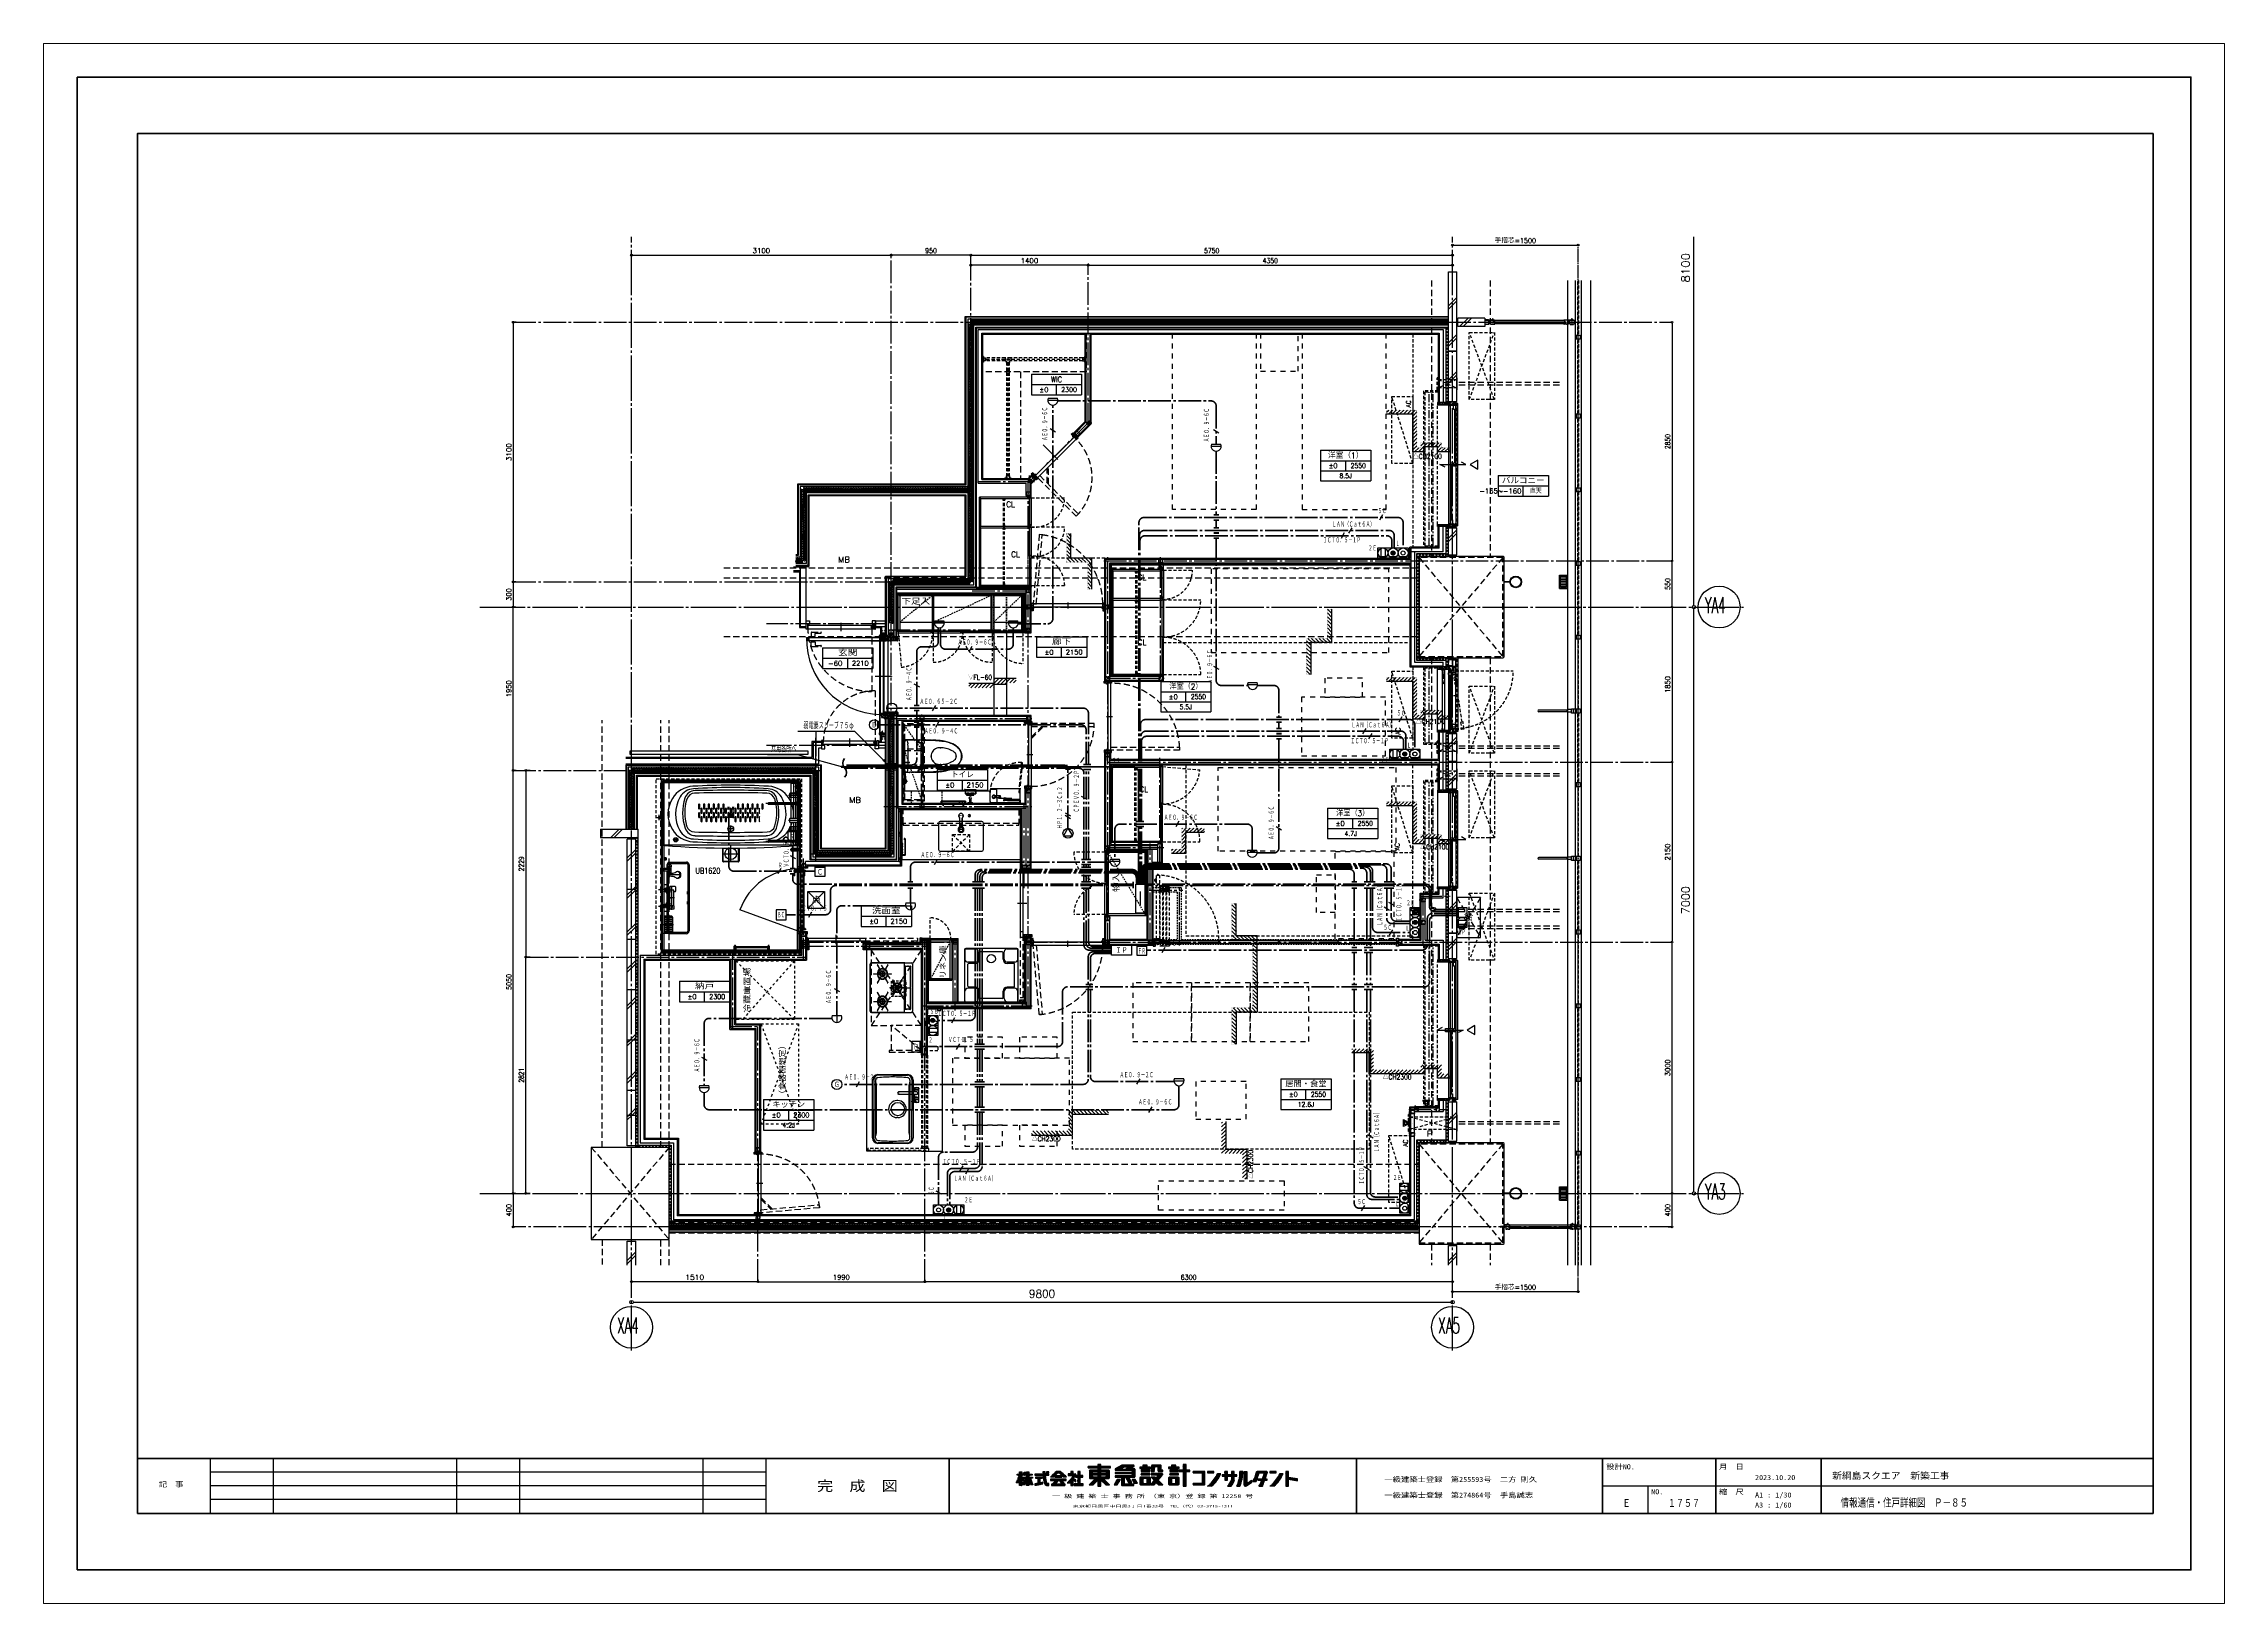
# Paper-space layout '弱電図' of a CAD drawing. Header units: millimetres. Extents: x -400 to 25630, y -400 to 18220.
# The model-space entities are those that its viewports show. They can reach past a viewport. Long polylines and large blocks are cut down to what shows.
import ezdxf
from ezdxf.enums import TextEntityAlignment as Align

# ---------------------------------------------------------------- set-up
doc = ezdxf.new("R2010")
doc.units = ezdxf.units.MM
doc.header["$LTSCALE"] = 300
for name, pattern in [('AXIS-SS', [2.3, 1, -0.1, 0.1, -0.1, 1]), ('CADEWA_LINE1', [0.15, 0.1, -0.05]), ('CADEWA_LINE5', [1.2, 0.9, -0.1, 0.1, -0.1]), ('CADEWA_LINE6', [2.1, 1.8, -0.1, 0.1, -0.1]), ('CENTER2', [28.575, 19.05, -3.175, 3.175, -3.175]), ('DASH-N', [0.375, 0.25, -0.125]), ('DASH-S', [0.2, 0.125, -0.075]), ('DOT2', [3.175, 0, -3.175]), ('HIDDEN3', [0.2, 0.1, -0.1]), ('JIS_08_11', [12.8, 11, -0.6, 0.6, -0.6]), ('PHANTOMX2', [127, 63.5, -12.7, 12.7, -12.7, 12.7, -12.7])]:
    doc.linetypes.add(name, pattern=pattern)
doc.layers.get('0').update_dxf_attribs({"linetype": 'CONTINUOUS'})
for name, color, linetype in [('522EH_Other', 7, 'CONTINUOUS'), ('525EH_Tenjyo(2)', 7, 'CONTINUOUS'), ('525EH_Tenjyo(3)', 7, 'CONTINUOUS'), ('526EH_Kabe(4)', 7, 'CONTINUOUS'), ('526EH_Kabe(6)', 7, 'CONTINUOUS'), ('526EH_Kabe(7)', 7, 'CONTINUOUS'), ('526EH_Kabe(8)', 7, 'CONTINUOUS'), ('Eス0_その他－３', 7, 'CONTINUOUS'), ('E機T_電話設備', 7, 'CONTINUOUS'), ('E配T_その他－１', 7, 'CONTINUOUS'), ('HOJO-ＶP', 7, 'CONTINUOUS'), ('K他0_その他－１', 7, 'CONTINUOUS'), ('K建0_壁', 7, 'CONTINUOUS'), ('VIEWPORT1', 7, 'CONTINUOUS'), ('通り芯', 7, 'CONTINUOUS')]:
    doc.layers.add(name, color=color, linetype=linetype)
doc.layers.get('HOJO-ＶP').off()
doc.styles.add('MS Gothic2', font='msgothic.ttc', dxfattribs={"width": 0.8})
doc.styles.add('MS PGothic', font='msgothic.ttc', dxfattribs={"width": 1.174649})
doc.styles.add('txt2', font='txt.shx', dxfattribs={"width": 0.943378, "bigfont": 'extfont2'})

# ---------------------------------------------------------------- blocks, each defined once
blk = doc.blocks.new('ZGroup174', base_point=(44799, 20495))
at = {"layer": 'E機T_電話設備', "color": 6, "linetype": 'Continuous', "lineweight": 30}
blk.add_line((44841, 20452), (44841, 20537), dxfattribs=at)
at = {"layer": 'E機T_電話設備', "color": 6, "linetype": 'Continuous', "lineweight": -3}
for p, q in [((44846, 20457), (44846, 20532)), ((44850, 20463), (44850, 20526)), ((44855, 20472), (44855, 20517))]:
    blk.add_line(p, q, dxfattribs=at)
at = {"layer": 'E機T_電話設備', "color": 6, "linetype": 'Continuous', "lineweight": 30}
blk.add_circle((44799, 20495), 60, dxfattribs=at)
at = {"layer": 'E機T_電話設備', "color": 6, "lineweight": -3, "style": 'MS Gothic2', "width": 0.8}
blk.add_text('Ｄ', height=64, dxfattribs=at).set_placement((44799, 20495), align=Align.MIDDLE_CENTER)
blk = doc.blocks.new('ZGroup175', base_point=(45008, 20693))
at = {"layer": '526EH_Kabe(6)', "color": 6, "linetype": 'Continuous', "lineweight": 30}
blk.add_line((44948, 20693), (45068, 20693), dxfattribs=at)
blk.add_circle((45008, 20693), 60, dxfattribs=at)
blk = doc.blocks.new('ZGroup176', base_point=(47110, 19199))
at = {"layer": '525EH_Tenjyo(2)', "color": 6, "linetype": 'Continuous', "lineweight": 30}
for p, q in [((47110, 19259), (47058, 19168)), ((47058, 19169), (47162, 19169)), ((47110, 19259), (47162, 19168))]:
    blk.add_line(p, q, dxfattribs=at)
blk.add_circle((47110, 19199), 60, dxfattribs=at)
blk = doc.blocks.new('ZGroup177', base_point=(47975, 18421))
at = {"layer": '522EH_Other', "color": 6, "linetype": 'Continuous', "lineweight": 30}
for p, q in [((47920, 18251), (47920, 18591)), ((47920, 18591), (48030, 18591)), ((47975, 18336), (47975, 18506)), ((48030, 18251), (48030, 18591)), ((47920, 18251), (48030, 18251))]:
    blk.add_line(p, q, dxfattribs=at)
blk = doc.blocks.new('ZGroup178', base_point=(47750, 17805.015))
at = {"layer": '526EH_Kabe(4)', "color": 6, "linetype": 'Continuous', "lineweight": 30}
for p, q in [((47630.03, 17745.03), (47630.03, 17865)), ((47630.03, 17865), (47869.97, 17865)), ((47869.97, 17745.03), (47630.03, 17745.03)), ((47869.97, 17865), (47869.97, 17745.03))]:
    blk.add_line(p, q, dxfattribs=at)
at = {"layer": '526EH_Kabe(4)', "color": 6, "lineweight": -3, "style": 'MS Gothic2', "width": 0.8}
blk.add_text('ＩＰ', height=63.984, rotation=-0.0000006, dxfattribs=at).set_placement((47750, 17805.015), align=Align.MIDDLE_CENTER)
blk = doc.blocks.new('ZGroup179', base_point=(47990, 17803.16058))
at = {"layer": '526EH_Kabe(8)', "color": 6, "linetype": 'Continuous', "lineweight": 30}
for p, q in [((48049.985, 17865), (47930.015, 17865)), ((47930.015, 17865), (47930.015, 17745.03)), ((48049.985, 17847.0045), (47930.015, 17847.0045)), ((47930.015, 17745.03), (48049.985, 17745.03)), ((48049.985, 17745.03), (48049.985, 17865))]:
    blk.add_line(p, q, dxfattribs=at)
at = {"layer": '526EH_Kabe(8)', "color": 6, "linetype": 'Continuous', "lineweight": -3}
for p, q in [((48049.985, 17860.50225), (47930.015, 17860.50225)), ((48049.985, 17856.00225), (47930.015, 17856.00225)), ((48049.985, 17851.50225), (47930.015, 17851.50225))]:
    blk.add_line(p, q, dxfattribs=at)
at = {"layer": '526EH_Kabe(8)', "color": 6, "lineweight": -3, "style": 'MS Gothic2', "width": 0.5}
blk.add_text('ＦＲ', height=63.984, rotation=-0.000000206, dxfattribs=at).set_placement((47990, 17796.01725), align=Align.MIDDLE_CENTER)
blk = doc.blocks.new('ZGroup180', base_point=(51255, 18135))
at = {"layer": '526EH_Kabe(7)', "color": 6, "linetype": 'Continuous', "lineweight": -3}
for p, q in [((51233, 18127), (51233, 18143)), ((51237, 18119), (51237, 18151)), ((51242, 18115), (51242, 18155)), ((51246, 18113), (51246, 18157)), ((51251, 18111), (51251, 18159)), ((51255, 18111), (51255, 18159)), ((51260, 18111), (51260, 18159)), ((51264, 18113), (51264, 18157)), ((51269, 18115), (51269, 18155)), ((51273, 18119), (51273, 18151)), ((51278, 18127), (51278, 18143)), ((51302, 18097), (51302, 18173)), ((51306, 18103), (51306, 18167)), ((51311, 18112), (51311, 18158))]:
    blk.add_line(p, q, dxfattribs=at)
at = {"layer": '526EH_Kabe(7)', "color": 6, "linetype": 'Continuous', "lineweight": 30}
blk.add_line((51297, 18092), (51297, 18178), dxfattribs=at)
for radius in [60, 24]:
    blk.add_circle((51255, 18135), radius, dxfattribs=at)
blk = doc.blocks.new('ZGroup181', base_point=(51255, 18015))
at = {"layer": '526EH_Kabe(7)', "color": 6, "linetype": 'Continuous', "lineweight": 30}
blk.add_line((51297, 17972), (51297, 18058), dxfattribs=at)
at = {"layer": '526EH_Kabe(7)', "color": 6, "linetype": 'Continuous', "lineweight": -3}
for p, q in [((51302, 17977), (51302, 18053)), ((51306, 17983), (51306, 18047)), ((51311, 17992), (51311, 18038))]:
    blk.add_line(p, q, dxfattribs=at)
at = {"layer": '526EH_Kabe(7)', "color": 6, "linetype": 'Continuous', "lineweight": 30}
for radius in [60, 24]:
    blk.add_circle((51255, 18015), radius, dxfattribs=at)
blk = doc.blocks.new('ZGroup182', base_point=(51255, 18255))
at = {"layer": '526EH_Kabe(7)', "color": 6, "linetype": 'Continuous', "lineweight": 30}
for p, q in [((51200, 18279), (51310, 18279)), ((51200, 18231), (51310, 18231)), ((51297, 18212), (51297, 18298))]:
    blk.add_line(p, q, dxfattribs=at)
at = {"layer": '526EH_Kabe(7)', "color": 6, "linetype": 'Continuous', "lineweight": -3}
for p, q in [((51302, 18217), (51302, 18293)), ((51306, 18223), (51306, 18287)), ((51311, 18232), (51311, 18278))]:
    blk.add_line(p, q, dxfattribs=at)
at = {"layer": '526EH_Kabe(7)', "color": 6, "linetype": 'Continuous', "lineweight": 30}
blk.add_circle((51255, 18255), 60, dxfattribs=at)
blk = doc.blocks.new('ZGroup184', base_point=(51255, 18135))
at = {"layer": '526EH_Kabe(7)', "color": 6, "linetype": 'Continuous', "lineweight": 30}
for p, q in [((51195, 17955), (51195, 18315)), ((51195, 18315), (51315, 18315)), ((51315, 18315), (51315, 17955)), ((51315, 17955), (51195, 17955))]:
    blk.add_line(p, q, dxfattribs=at)
blk = doc.blocks.new('ZGroup186', base_point=(51810, 18193))
at = {"layer": '526EH_Kabe(7)', "color": 6, "linetype": 'Continuous', "lineweight": 30}
for p, q in [((51750, 18073), (51750, 18313)), ((51750, 18313), (51870, 18313)), ((51870, 18313), (51870, 18073)), ((51870, 18073), (51750, 18073))]:
    blk.add_line(p, q, dxfattribs=at)
blk = doc.blocks.new('ZGroup187', base_point=(51810, 18253))
at = {"layer": '526EH_Kabe(7)', "color": 6, "linetype": 'Continuous', "lineweight": 30}
for p, q in [((51750, 18313), (51870, 18313)), ((51750, 18193), (51750, 18313)), ((51768, 18313), (51768, 18193)), ((51870, 18313), (51870, 18193)), ((51870, 18193), (51750, 18193))]:
    blk.add_line(p, q, dxfattribs=at)
at = {"layer": '526EH_Kabe(7)', "color": 6, "linetype": 'Continuous', "lineweight": -3}
for p, q in [((51754, 18313), (51754, 18193)), ((51759, 18313), (51759, 18193)), ((51763, 18313), (51763, 18193))]:
    blk.add_line(p, q, dxfattribs=at)
blk = doc.blocks.new('ZGroup188', base_point=(51810, 18133))
at = {"layer": '526EH_Kabe(7)', "color": 6, "linetype": 'Continuous', "lineweight": -3}
for p, q in [((51754, 18156), (51754, 18111)), ((51759, 18165), (51759, 18102)), ((51763, 18171), (51763, 18096))]:
    blk.add_line(p, q, dxfattribs=at)
at = {"layer": '526EH_Kabe(7)', "color": 6, "linetype": 'Continuous', "lineweight": 30}
for p, q in [((51865, 18157), (51755, 18157)), ((51865, 18109), (51755, 18109)), ((51768, 18176), (51768, 18091))]:
    blk.add_line(p, q, dxfattribs=at)
blk.add_circle((51810, 18133), 60, dxfattribs=at)
blk = doc.blocks.new('ZGroup190', base_point=(51130, 14843))
at = {"layer": '526EH_Kabe(7)', "color": 6, "linetype": 'Continuous', "lineweight": -3}
for p, q in [((51108, 14835), (51108, 14851)), ((51112, 14827), (51112, 14859)), ((51117, 14823), (51117, 14863)), ((51121, 14821), (51121, 14865)), ((51126, 14819), (51126, 14867)), ((51130, 14819), (51130, 14867)), ((51135, 14819), (51135, 14867)), ((51139, 14821), (51139, 14865)), ((51144, 14823), (51144, 14863)), ((51148, 14827), (51148, 14859)), ((51153, 14835), (51153, 14851)), ((51177, 14805), (51177, 14881)), ((51181, 14811), (51181, 14875)), ((51186, 14820), (51186, 14866))]:
    blk.add_line(p, q, dxfattribs=at)
at = {"layer": '526EH_Kabe(7)', "color": 6, "linetype": 'Continuous', "lineweight": 30}
blk.add_line((51172, 14800), (51172, 14886), dxfattribs=at)
for radius in [60, 24]:
    blk.add_circle((51130, 14843), radius, dxfattribs=at)
blk = doc.blocks.new('ZGroup191', base_point=(51130, 14723))
at = {"layer": '526EH_Kabe(7)', "color": 6, "linetype": 'Continuous', "lineweight": 30}
blk.add_line((51172, 14680), (51172, 14766), dxfattribs=at)
at = {"layer": '526EH_Kabe(7)', "color": 6, "linetype": 'Continuous', "lineweight": -3}
for p, q in [((51177, 14685), (51177, 14761)), ((51181, 14691), (51181, 14755)), ((51186, 14700), (51186, 14746))]:
    blk.add_line(p, q, dxfattribs=at)
at = {"layer": '526EH_Kabe(7)', "color": 6, "linetype": 'Continuous', "lineweight": 30}
for radius in [60, 24]:
    blk.add_circle((51130, 14723), radius, dxfattribs=at)
blk = doc.blocks.new('ZGroup192', base_point=(51130, 14963))
at = {"layer": '526EH_Kabe(7)', "color": 6, "linetype": 'Continuous', "lineweight": 30}
for p, q in [((51075, 14987), (51185, 14987)), ((51075, 14939), (51185, 14939)), ((51172, 14920), (51172, 15006))]:
    blk.add_line(p, q, dxfattribs=at)
at = {"layer": '526EH_Kabe(7)', "color": 6, "linetype": 'Continuous', "lineweight": -3}
for p, q in [((51177, 14925), (51177, 15001)), ((51181, 14931), (51181, 14995)), ((51186, 14940), (51186, 14986))]:
    blk.add_line(p, q, dxfattribs=at)
at = {"layer": '526EH_Kabe(7)', "color": 6, "linetype": 'Continuous', "lineweight": 30}
blk.add_circle((51130, 14963), 60, dxfattribs=at)
blk = doc.blocks.new('ZGroup194', base_point=(51130, 14843))
at = {"layer": '526EH_Kabe(7)', "color": 6, "linetype": 'Continuous', "lineweight": 30}
for p, q in [((51070, 14663), (51070, 15023)), ((51070, 15023), (51190, 15023)), ((51190, 15023), (51190, 14663)), ((51190, 14663), (51070, 14663))]:
    blk.add_line(p, q, dxfattribs=at)
blk = doc.blocks.new('ZGroup196', base_point=(50990, 22545))
at = {"layer": '526EH_Kabe(7)', "color": 6, "linetype": 'Continuous', "lineweight": 30}
blk.add_line((50947, 22503), (51033, 22503), dxfattribs=at)
at = {"layer": '526EH_Kabe(7)', "color": 6, "linetype": 'Continuous', "lineweight": -3}
for p, q in [((50952, 22498), (51028, 22498)), ((50958, 22494), (51022, 22494)), ((50966, 22549), (51014, 22549)), ((50966, 22545), (51014, 22545)), ((50966, 22540), (51014, 22540)), ((50967, 22489), (51013, 22489)), ((50968, 22554), (51012, 22554)), ((50968, 22536), (51012, 22536)), ((50970, 22558), (51010, 22558)), ((50970, 22531), (51010, 22531)), ((50974, 22563), (51006, 22563)), ((50974, 22527), (51006, 22527)), ((50982, 22567), (50998, 22567)), ((50982, 22522), (50998, 22522))]:
    blk.add_line(p, q, dxfattribs=at)
at = {"layer": '526EH_Kabe(7)', "color": 6, "linetype": 'Continuous', "lineweight": 30}
for radius in [60, 24]:
    blk.add_circle((50990, 22545), radius, dxfattribs=at)
blk = doc.blocks.new('ZGroup197', base_point=(51110, 22545))
at = {"layer": '526EH_Kabe(7)', "color": 6, "linetype": 'Continuous', "lineweight": 30}
blk.add_line((51067, 22503), (51153, 22503), dxfattribs=at)
at = {"layer": '526EH_Kabe(7)', "color": 6, "linetype": 'Continuous', "lineweight": -3}
for p, q in [((51072, 22498), (51148, 22498)), ((51078, 22494), (51142, 22494)), ((51087, 22489), (51133, 22489))]:
    blk.add_line(p, q, dxfattribs=at)
at = {"layer": '526EH_Kabe(7)', "color": 6, "linetype": 'Continuous', "lineweight": 30}
for radius in [60, 24]:
    blk.add_circle((51110, 22545), radius, dxfattribs=at)
blk = doc.blocks.new('ZGroup198', base_point=(50870, 22545))
at = {"layer": '526EH_Kabe(7)', "color": 6, "linetype": 'Continuous', "lineweight": 30}
for p, q in [((50827, 22503), (50913, 22503)), ((50846, 22600), (50846, 22490)), ((50894, 22600), (50894, 22490))]:
    blk.add_line(p, q, dxfattribs=at)
at = {"layer": '526EH_Kabe(7)', "color": 6, "linetype": 'Continuous', "lineweight": -3}
for p, q in [((50832, 22498), (50908, 22498)), ((50838, 22494), (50902, 22494)), ((50847, 22489), (50893, 22489))]:
    blk.add_line(p, q, dxfattribs=at)
at = {"layer": '526EH_Kabe(7)', "color": 6, "linetype": 'Continuous', "lineweight": 30}
blk.add_circle((50870, 22545), 60, dxfattribs=at)
blk = doc.blocks.new('ZGroup200', base_point=(50990, 22545))
at = {"layer": '526EH_Kabe(7)', "color": 6, "linetype": 'Continuous', "lineweight": 30}
for p, q in [((50810, 22605), (51170, 22605)), ((50810, 22485), (50810, 22605)), ((51170, 22485), (50810, 22485)), ((51170, 22605), (51170, 22485))]:
    blk.add_line(p, q, dxfattribs=at)
blk = doc.blocks.new('ZGroup203', base_point=(45089, 17345))
at = {"layer": '526EH_Kabe(8)', "color": 6, "linetype": 'CADEWA_LINE1', "lineweight": 30}
for p, q in [((45178, 17435), (44999, 17435)), ((44999, 17435), (44999, 17256)), ((44999, 17256), (45178, 17256)), ((45178, 17256), (45178, 17435))]:
    blk.add_line(p, q, dxfattribs=at)
for centre in [(45044, 17345), (45133, 17345)]:
    blk.add_circle(centre, 45, dxfattribs=at)
blk = doc.blocks.new('ZGroup204', base_point=(45305.015, 16651.5))
at = {"layer": '526EH_Kabe(8)', "color": 6, "linetype": 'Continuous', "lineweight": 30}
for p, q in [((45245.03, 16711.485), (45245.03, 16591.515)), ((45365, 16711.485), (45245.03, 16711.485)), ((45347.0045, 16591.515), (45347.0045, 16711.485)), ((45365, 16591.515), (45365, 16711.485)), ((45245.03, 16591.515), (45365, 16591.515))]:
    blk.add_line(p, q, dxfattribs=at)
at = {"layer": '526EH_Kabe(8)', "color": 6, "linetype": 'Continuous', "lineweight": -3}
for p, q in [((45351.50225, 16591.515), (45351.50225, 16711.485)), ((45356.00225, 16591.515), (45356.00225, 16711.485)), ((45360.50225, 16591.515), (45360.50225, 16711.485))]:
    blk.add_line(p, q, dxfattribs=at)
at = {"layer": '526EH_Kabe(8)', "color": 6, "lineweight": -3, "style": 'MS Gothic2', "width": 0.8}
blk.add_text('Ｒ', height=63.984, dxfattribs=at).set_placement((45296.01725, 16651.5), align=Align.MIDDLE_CENTER)
blk = doc.blocks.new('ZGroup205', base_point=(44351, 16983))
at = {"layer": '525EH_Tenjyo(3)', "color": 6, "linetype": 'Continuous', "lineweight": 30}
for p, q in [((44296, 17025), (44405, 17025)), ((44351, 17025), (44351, 16942))]:
    blk.add_line(p, q, dxfattribs=at)
blk.add_arc((44351, 17001), 60, 156.4305, 23.5695, dxfattribs=at)
blk = doc.blocks.new('ZGroup206', base_point=(44350.5, 16201.5))
at = {"layer": '526EH_Kabe(4)', "color": 6, "linetype": 'Continuous', "lineweight": 30}
blk.add_circle((44350.5, 16201.5), 60, dxfattribs=at)
at = {"layer": '526EH_Kabe(4)', "color": 6, "lineweight": -3, "style": 'MS Gothic2', "width": 0.8}
blk.add_text('Ｇ', height=64, dxfattribs=at).set_placement((44350.5, 16201.5), align=Align.MIDDLE_CENTER)
blk = doc.blocks.new('ZGroup207', base_point=(43825.015, 19157.300007))
at = {"layer": '526EH_Kabe(8)', "color": 6, "linetype": 'Continuous', "lineweight": 30}
for p, q in [((43765.03, 19217.285007), (43765.03, 19097.315007)), ((43885, 19217.285007), (43765.03, 19217.285007)), ((43765.03, 19097.315007), (43885, 19097.315007)), ((43867.0045, 19097.315007), (43867.0045, 19217.285007)), ((43885, 19097.315007), (43885, 19217.285007))]:
    blk.add_line(p, q, dxfattribs=at)
at = {"layer": '526EH_Kabe(8)', "color": 6, "linetype": 'Continuous', "lineweight": -3}
for p, q in [((43871.50225, 19097.315007), (43871.50225, 19217.285007)), ((43876.00225, 19097.315007), (43876.00225, 19217.285007)), ((43880.50225, 19097.315007), (43880.50225, 19217.285007))]:
    blk.add_line(p, q, dxfattribs=at)
at = {"layer": '526EH_Kabe(8)', "color": 6, "lineweight": -3, "style": 'MS Gothic2', "width": 0.8}
blk.add_text('Ｒ', height=63.984, dxfattribs=at).set_placement((43816.01725, 19157.300007), align=Align.MIDDLE_CENTER)
blk = doc.blocks.new('ZGroup208', base_point=(44150, 18745))
at = {"layer": '526EH_Kabe(8)', "color": 6, "linetype": 'Continuous', "lineweight": 30}
for p, q in [((44210, 18807), (44090, 18807)), ((44090, 18807), (44090, 18687)), ((44210, 18789), (44090, 18789)), ((44210, 18687), (44210, 18807)), ((44090, 18687), (44210, 18687))]:
    blk.add_line(p, q, dxfattribs=at)
at = {"layer": '526EH_Kabe(8)', "color": 6, "linetype": 'Continuous', "lineweight": -3}
for p, q in [((44210, 18803), (44090, 18803)), ((44210, 18798), (44090, 18798)), ((44210, 18794), (44090, 18794))]:
    blk.add_line(p, q, dxfattribs=at)
at = {"layer": '526EH_Kabe(8)', "color": 6, "lineweight": -3, "style": 'MS Gothic2', "width": 0.8}
blk.add_text('Ｃ', height=64, dxfattribs=at).set_placement((44150, 18738), align=Align.MIDDLE_CENTER)
blk = doc.blocks.new('ZGroup209', base_point=(45230, 18328))
at = {"layer": '525EH_Tenjyo(3)', "color": 6, "linetype": 'Continuous', "lineweight": 30}
for p, q in [((45175, 18370), (45285, 18370)), ((45230, 18370), (45230, 18287))]:
    blk.add_line(p, q, dxfattribs=at)
blk.add_arc((45230, 18346), 60, 156.4305, 23.5695, dxfattribs=at)
blk = doc.blocks.new('ZGroup210', base_point=(45685, 14703))
at = {"layer": '526EH_Kabe(7)', "color": 6, "linetype": 'Continuous', "lineweight": 30}
blk.add_line((45642, 14661), (45728, 14661), dxfattribs=at)
at = {"layer": '526EH_Kabe(7)', "color": 6, "linetype": 'Continuous', "lineweight": -3}
for p, q in [((45647, 14656), (45723, 14656)), ((45653, 14652), (45717, 14652)), ((45661, 14707), (45709, 14707)), ((45661, 14703), (45709, 14703)), ((45661, 14698), (45709, 14698)), ((45662, 14647), (45708, 14647)), ((45663, 14712), (45707, 14712)), ((45663, 14694), (45707, 14694)), ((45665, 14716), (45705, 14716)), ((45665, 14689), (45705, 14689)), ((45669, 14721), (45701, 14721)), ((45669, 14685), (45701, 14685)), ((45677, 14725), (45693, 14725)), ((45677, 14680), (45693, 14680))]:
    blk.add_line(p, q, dxfattribs=at)
at = {"layer": '526EH_Kabe(7)', "color": 6, "linetype": 'Continuous', "lineweight": 30}
for radius in [60, 24]:
    blk.add_circle((45685, 14703), radius, dxfattribs=at)
blk = doc.blocks.new('ZGroup211', base_point=(45565, 14703))
at = {"layer": '526EH_Kabe(7)', "color": 6, "linetype": 'Continuous', "lineweight": 30}
blk.add_line((45522, 14661), (45608, 14661), dxfattribs=at)
at = {"layer": '526EH_Kabe(7)', "color": 6, "linetype": 'Continuous', "lineweight": -3}
for p, q in [((45527, 14656), (45603, 14656)), ((45533, 14652), (45597, 14652)), ((45542, 14647), (45588, 14647))]:
    blk.add_line(p, q, dxfattribs=at)
at = {"layer": '526EH_Kabe(7)', "color": 6, "linetype": 'Continuous', "lineweight": 30}
for radius in [60, 24]:
    blk.add_circle((45565, 14703), radius, dxfattribs=at)
blk = doc.blocks.new('ZGroup212', base_point=(45805, 14703))
at = {"layer": '526EH_Kabe(7)', "color": 6, "linetype": 'Continuous', "lineweight": 30}
for p, q in [((45762, 14661), (45848, 14661)), ((45781, 14758), (45781, 14648)), ((45829, 14758), (45829, 14648))]:
    blk.add_line(p, q, dxfattribs=at)
at = {"layer": '526EH_Kabe(7)', "color": 6, "linetype": 'Continuous', "lineweight": -3}
for p, q in [((45767, 14656), (45843, 14656)), ((45773, 14652), (45837, 14652)), ((45782, 14647), (45828, 14647))]:
    blk.add_line(p, q, dxfattribs=at)
at = {"layer": '526EH_Kabe(7)', "color": 6, "linetype": 'Continuous', "lineweight": 30}
blk.add_circle((45805, 14703), 60, dxfattribs=at)
blk = doc.blocks.new('ZGroup214', base_point=(45685, 14703))
at = {"layer": '526EH_Kabe(7)', "color": 6, "linetype": 'Continuous', "lineweight": 30}
for p, q in [((45505, 14763), (45865, 14763)), ((45505, 14643), (45505, 14763)), ((45865, 14643), (45505, 14643)), ((45865, 14763), (45865, 14643))]:
    blk.add_line(p, q, dxfattribs=at)
blk = doc.blocks.new('ZGroup216', base_point=(45494.99, 16905))
at = {"layer": '526EH_Kabe(7)', "color": 6, "linetype": 'Continuous', "lineweight": 30}
for p, q in [((45435, 16785.03), (45435, 17024.97)), ((45435, 17024.97), (45554.97, 17024.97)), ((45554.97, 17024.97), (45554.97, 16785.03)), ((45554.97, 16785.03), (45435, 16785.03))]:
    blk.add_line(p, q, dxfattribs=at)
blk = doc.blocks.new('ZGroup217', base_point=(45495, 16965))
at = {"layer": '526EH_Kabe(7)', "color": 6, "linetype": 'Continuous', "lineweight": -3}
for p, q in [((45439, 16988), (45439, 16942)), ((45444, 16997), (45444, 16933)), ((45448, 17003), (45448, 16927)), ((45472, 16973), (45472, 16957)), ((45477, 16981), (45477, 16949)), ((45481, 16985), (45481, 16945)), ((45486, 16987), (45486, 16943)), ((45490, 16989), (45490, 16941)), ((45495, 16989), (45495, 16941)), ((45499, 16989), (45499, 16941)), ((45504, 16987), (45504, 16943)), ((45508, 16985), (45508, 16945)), ((45513, 16981), (45513, 16949)), ((45517, 16973), (45517, 16957))]:
    blk.add_line(p, q, dxfattribs=at)
at = {"layer": '526EH_Kabe(7)', "color": 6, "linetype": 'Continuous', "lineweight": 30}
blk.add_line((45453, 17008), (45453, 16922), dxfattribs=at)
for radius in [60, 24]:
    blk.add_circle((45495, 16965), radius, dxfattribs=at)
blk = doc.blocks.new('ZGroup218', base_point=(45495, 16845))
at = {"layer": '526EH_Kabe(7)', "color": 6, "linetype": 'Continuous', "lineweight": -3}
for p, q in [((45439, 16868), (45439, 16822)), ((45444, 16877), (45444, 16813)), ((45448, 16883), (45448, 16807))]:
    blk.add_line(p, q, dxfattribs=at)
at = {"layer": '526EH_Kabe(7)', "color": 6, "linetype": 'Continuous', "lineweight": 30}
for p, q in [((45550, 16869), (45440, 16869)), ((45550, 16821), (45440, 16821)), ((45453, 16888), (45453, 16802))]:
    blk.add_line(p, q, dxfattribs=at)
blk.add_circle((45495, 16845), 60, dxfattribs=at)
blk = doc.blocks.new('ZGroup220', base_point=(51130, 20145))
at = {"layer": '526EH_Kabe(7)', "color": 6, "linetype": 'Continuous', "lineweight": 30}
blk.add_line((51087, 20103), (51173, 20103), dxfattribs=at)
at = {"layer": '526EH_Kabe(7)', "color": 6, "linetype": 'Continuous', "lineweight": -3}
for p, q in [((51092, 20098), (51168, 20098)), ((51098, 20094), (51162, 20094)), ((51106, 20149), (51154, 20149)), ((51106, 20145), (51154, 20145)), ((51106, 20140), (51154, 20140)), ((51107, 20089), (51153, 20089)), ((51108, 20154), (51152, 20154)), ((51108, 20136), (51152, 20136)), ((51110, 20158), (51150, 20158)), ((51110, 20131), (51150, 20131)), ((51114, 20163), (51146, 20163)), ((51114, 20127), (51146, 20127)), ((51122, 20167), (51138, 20167)), ((51122, 20122), (51138, 20122))]:
    blk.add_line(p, q, dxfattribs=at)
at = {"layer": '526EH_Kabe(7)', "color": 6, "linetype": 'Continuous', "lineweight": 30}
for radius in [60, 24]:
    blk.add_circle((51130, 20145), radius, dxfattribs=at)
blk = doc.blocks.new('ZGroup221', base_point=(51250, 20145))
at = {"layer": '526EH_Kabe(7)', "color": 6, "linetype": 'Continuous', "lineweight": 30}
blk.add_line((51207, 20103), (51293, 20103), dxfattribs=at)
at = {"layer": '526EH_Kabe(7)', "color": 6, "linetype": 'Continuous', "lineweight": -3}
for p, q in [((51212, 20098), (51288, 20098)), ((51218, 20094), (51282, 20094)), ((51227, 20089), (51273, 20089))]:
    blk.add_line(p, q, dxfattribs=at)
at = {"layer": '526EH_Kabe(7)', "color": 6, "linetype": 'Continuous', "lineweight": 30}
for radius in [60, 24]:
    blk.add_circle((51250, 20145), radius, dxfattribs=at)
blk = doc.blocks.new('ZGroup222', base_point=(51010, 20145))
at = {"layer": '526EH_Kabe(7)', "color": 6, "linetype": 'Continuous', "lineweight": 30}
for p, q in [((50967, 20103), (51053, 20103)), ((50986, 20200), (50986, 20090)), ((51034, 20200), (51034, 20090))]:
    blk.add_line(p, q, dxfattribs=at)
at = {"layer": '526EH_Kabe(7)', "color": 6, "linetype": 'Continuous', "lineweight": -3}
for p, q in [((50972, 20098), (51048, 20098)), ((50978, 20094), (51042, 20094)), ((50987, 20089), (51033, 20089))]:
    blk.add_line(p, q, dxfattribs=at)
at = {"layer": '526EH_Kabe(7)', "color": 6, "linetype": 'Continuous', "lineweight": 30}
blk.add_circle((51010, 20145), 60, dxfattribs=at)
blk = doc.blocks.new('ZGroup224', base_point=(51130, 20144.985))
at = {"layer": '526EH_Kabe(7)', "color": 6, "linetype": 'Continuous', "lineweight": 30}
for p, q in [((50950.045, 20204.97), (51309.955, 20204.97)), ((50950.045, 20085), (50950.045, 20204.97)), ((51309.955, 20085), (50950.045, 20085)), ((51309.955, 20204.97), (51309.955, 20085))]:
    blk.add_line(p, q, dxfattribs=at)
blk = doc.blocks.new('ZGroup225', base_point=(43685, 18227))
at = {"layer": '526EH_Kabe(7)', "color": 6, "linetype": 'Continuous', "lineweight": 30}
for p, q in [((43745, 18287), (43625, 18287)), ((43625, 18287), (43625, 18167)), ((43745, 18167), (43745, 18287)), ((43625, 18167), (43745, 18167))]:
    blk.add_line(p, q, dxfattribs=at)
at = {"layer": '526EH_Kabe(7)', "color": 6, "lineweight": -3, "style": 'MS Gothic2', "width": 0.5}
blk.add_text('ＢＣ', height=64, dxfattribs=at).set_placement((43685, 18227), align=Align.MIDDLE_CENTER)
blk = doc.blocks.new('ZGroup226', base_point=(45000, 19994))
at = {"layer": 'Eス0_その他－３', "color": 216, "linetype": 'Continuous', "lineweight": 30}
for p, q in [((44932, 20031), (45068, 20031)), ((44932, 20031), (44932, 19956)), ((44980, 20031), (44932, 19984)), ((44932, 19956), (45068, 19956)), ((45033, 20031), (44958, 19956)), ((45068, 20014), (45011, 19956)), ((45068, 19961), (45064, 19956)), ((45068, 20031), (45068, 19956))]:
    blk.add_line(p, q, dxfattribs=at)
blk = doc.blocks.new('ZGroup227', base_point=(43059, 19440))
at = {"layer": 'E配T_その他－１', "color": 6, "linetype": 'Continuous', "lineweight": 30}
for p, q in [((43007, 19492), (43111, 19492)), ((43007, 19388), (43007, 19492)), ((43111, 19388), (43007, 19388)), ((43111, 19492), (43111, 19388))]:
    blk.add_line(p, q, dxfattribs=at)
blk = doc.blocks.new('ZGroup228', base_point=(45179, 20014))
at = {"layer": 'E配T_その他－１', "color": 1, "linetype": 'Continuous', "lineweight": 40}
for p, q in [((45134, 19984), (45134, 20044)), ((45134, 20044), (45224, 20044)), ((45134, 19984), (45224, 19984))]:
    blk.add_line(p, q, dxfattribs=at)
blk = doc.blocks.new('ZGroup229', base_point=(44444, 19980))
at = {"layer": 'E配T_その他－１', "color": 1, "linetype": 'Continuous', "lineweight": 40}
for centre, start, end in [((44503, 20036), 136.3972, 223.6028), ((44385, 19924), 316.3972, 43.6028)]:
    blk.add_arc(centre, 81.1, start, end, dxfattribs=at)
blk = doc.blocks.new('Z0ArrowOpen30')
at = {"color": 0, "linetype": 'ByBlock', "lineweight": 0}
for p, q in [((-1, 0.27), (0, 0)), ((0, 0), (-1, -0.27))]:
    blk.add_line(p, q, dxfattribs=at)
blk = doc.blocks.new('ZGroup230', base_point=(44409, 20299))
at = {"layer": 'Eス0_その他－３', "color": 136, "linetype": 'Continuous', "lineweight": 30}
for p, q in [((44567, 20413), (43886, 20413)), ((44932, 20048), (44567, 20413))]:
    blk.add_line(p, q, dxfattribs=at)
at = {"layer": 'Eス0_その他－３', "color": 136, "linetype": 'Continuous', "lineweight": 30, "xscale": 35.50628165534033, "yscale": 35.50628165534033, "zscale": 35.50628165534033, "rotation": 315}
blk.add_blockref('Z0ArrowOpen30', (44932, 20048), dxfattribs=at)
at = {"layer": 'Eス0_その他－３', "color": 136, "lineweight": -3, "style": 'MS Gothic2', "width": 0.6}
blk.add_text('弱電要スリーブ７５φ', height=72.2, dxfattribs=at).set_placement((44552, 20489), align=Align.MIDDLE_RIGHT)
blk = doc.blocks.new('ZGroup231', base_point=(43982, 20130))
at = {"layer": 'E配T_その他－１', "color": 136, "linetype": 'Continuous', "lineweight": 30}
for p, q in [((43884, 20135), (43525, 20135)), ((44439, 19986), (43884, 20135))]:
    blk.add_line(p, q, dxfattribs=at)
at = {"layer": 'E配T_その他－１', "color": 136, "linetype": 'Continuous', "lineweight": 30, "xscale": 35.50628165534033, "yscale": 35.50628165534033, "zscale": 35.50628165534033, "rotation": 344.9999999999996}
blk.add_blockref('Z0ArrowOpen30', (44439, 19986), dxfattribs=at)
at = {"layer": 'E配T_その他－１', "color": 136, "lineweight": -3, "style": 'MS Gothic2', "width": 0.6}
blk.add_text('共用各所へ', height=72.2, dxfattribs=at).set_placement((43869, 20211), align=Align.MIDDLE_RIGHT)
blk = doc.blocks.new('ZGroup232', base_point=(44761, 17680))
at = {"layer": 'E配T_その他－１', "color": 1, "linetype": 'CADEWA_LINE5', "lineweight": 40}
for p, q in [((44351, 18275), (44351, 17025)), ((45171, 18335), (44411, 18335))]:
    blk.add_line(p, q, dxfattribs=at)
blk.add_arc((44411, 18275), 60, 90, 180, dxfattribs=at)
blk = doc.blocks.new('ZGroup233', base_point=(44292, 17359))
at = {"layer": 'E配T_その他－１', "color": 3, "linetype": 'Continuous', "lineweight": 30}
blk.add_line((44318, 17348), (44383, 17310), dxfattribs=at)
at = {"layer": 'E配T_その他－１', "color": 3, "lineweight": -3, "style": 'MS Gothic2', "width": 0.6}
blk.add_text('ＡＥ０．９－６Ｃ', height=60, rotation=90, dxfattribs=at).set_placement((44252, 17165), align=Align.MIDDLE_LEFT)
blk = doc.blocks.new('ZGroup234', base_point=(49548, 19505))
at = {"layer": 'E配T_その他－１', "color": 1, "linetype": 'CADEWA_LINE5', "lineweight": 40}
for p, q in [((47981, 19339), (47981, 20359)), ((48041, 20419), (51084, 20419)), ((51144, 20359), (51144, 20203)), ((47981, 18591), (47981, 19279))]:
    blk.add_line(p, q, dxfattribs=at)
at = {"layer": 'E配T_その他－１', "color": 1, "linetype": 'Continuous', "lineweight": 40}
for p, q in [((47951, 19339), (48011, 19339)), ((47951, 19279), (48011, 19279))]:
    blk.add_line(p, q, dxfattribs=at)
at = {"layer": 'E配T_その他－１', "color": 1, "linetype": 'CADEWA_LINE5', "lineweight": 40}
for centre, start, end in [((48041, 20359), 90, 180), ((51084, 20359), 0, 90)]:
    blk.add_arc(centre, 60, start, end, dxfattribs=at)
blk = doc.blocks.new('ZGroup235', base_point=(50733, 20465))
at = {"layer": 'E配T_その他－１', "color": 3, "linetype": 'Continuous', "lineweight": 30}
blk.add_line((50664, 20452), (50627, 20387), dxfattribs=at)
at = {"layer": 'E配T_その他－１', "color": 3, "lineweight": -3, "style": 'MS Gothic2', "width": 0.6}
blk.add_text('ＬＡＮ（Ｃａｔ６Ａ）', height=60, dxfattribs=at).set_placement((50493, 20493), align=Align.MIDDLE_LEFT)
blk = doc.blocks.new('ZGroup236', base_point=(49597, 19574))
at = {"layer": 'E配T_その他－１', "color": 1, "linetype": 'CADEWA_LINE5', "lineweight": 40}
for p, q in [((47975, 19339), (47975, 20497)), ((48035, 20557), (51190, 20557)), ((51250, 20497), (51250, 20205)), ((47975, 18591), (47975, 19279))]:
    blk.add_line(p, q, dxfattribs=at)
at = {"layer": 'E配T_その他－１', "color": 1, "linetype": 'Continuous', "lineweight": 40}
for p, q in [((47945, 19339), (48005, 19339)), ((47945, 19279), (48005, 19279))]:
    blk.add_line(p, q, dxfattribs=at)
at = {"layer": 'E配T_その他－１', "color": 1, "linetype": 'CADEWA_LINE5', "lineweight": 40}
for centre, start, end in [((48035, 20497), 90, 180), ((51190, 20497), 0, 90)]:
    blk.add_arc(centre, 60, start, end, dxfattribs=at)
blk = doc.blocks.new('ZGroup237', base_point=(51088, 20605))
at = {"layer": 'E配T_その他－１', "color": 3, "linetype": 'Continuous', "lineweight": 30}
blk.add_line((51095, 20589), (51058, 20524), dxfattribs=at)
at = {"layer": 'E配T_その他－１', "color": 3, "lineweight": -3, "style": 'MS Gothic2', "width": 0.6}
blk.add_text('５Ｃ', height=60, dxfattribs=at).set_placement((51036, 20635), align=Align.MIDDLE_LEFT)
blk = doc.blocks.new('ZGroup238', base_point=(49457, 20671))
at = {"layer": 'E配T_その他－１', "color": 1, "linetype": 'CADEWA_LINE5', "lineweight": 40}
for p, q in [((47969, 19339), (47969, 22691)), ((48029, 22751), (50916, 22751)), ((50976, 22691), (50976, 22603)), ((47969, 18591), (47969, 19279))]:
    blk.add_line(p, q, dxfattribs=at)
at = {"layer": 'E配T_その他－１', "color": 1, "linetype": 'Continuous', "lineweight": 40}
for p, q in [((47939, 19339), (47999, 19339)), ((47939, 19279), (47999, 19279))]:
    blk.add_line(p, q, dxfattribs=at)
at = {"layer": 'E配T_その他－１', "color": 1, "linetype": 'CADEWA_LINE5', "lineweight": 40}
for centre, start, end in [((48029, 22691), 90, 180), ((50916, 22691), 0, 90)]:
    blk.add_arc(centre, 60, start, end, dxfattribs=at)
blk = doc.blocks.new('ZGroup239', base_point=(50369, 22717))
at = {"layer": 'E配T_その他－１', "color": 3, "linetype": 'Continuous', "lineweight": 30}
blk.add_line((50407, 22784), (50369, 22719), dxfattribs=at)
at = {"layer": 'E配T_その他－１', "color": 3, "lineweight": -3, "style": 'MS Gothic2', "width": 0.6}
blk.add_text('ＩＣＴ０．５－１Ｐ', height=60, dxfattribs=at).set_placement((50153, 22701), align=Align.MIDDLE_LEFT)
blk = doc.blocks.new('ZGroup240', base_point=(49600, 18412))
at = {"layer": 'E配T_その他－１', "color": 1, "linetype": 'CADEWA_LINE5', "lineweight": 40}
for p, q in [((48006, 18591), (48006, 18749)), ((48066, 18809), (50686, 18809)), ((50746, 18749), (50746, 18620)), ((50746, 18545), (50746, 18075)), ((50806, 18015), (51195, 18015))]:
    blk.add_line(p, q, dxfattribs=at)
at = {"layer": 'E配T_その他－１', "color": 1, "linetype": 'Continuous', "lineweight": 40}
for p, q in [((50716, 18620), (50776, 18620)), ((50716, 18545), (50776, 18545))]:
    blk.add_line(p, q, dxfattribs=at)
at = {"layer": 'E配T_その他－１', "color": 1, "linetype": 'CADEWA_LINE5', "lineweight": 40}
for centre, start, end in [((48066, 18749), 90, 180), ((50686, 18749), 0, 90), ((50806, 18075), 180, 270)]:
    blk.add_arc(centre, 60, start, end, dxfattribs=at)
blk = doc.blocks.new('ZGroup241', base_point=(50929, 18055))
at = {"layer": 'E配T_その他－１', "color": 3, "linetype": 'Continuous', "lineweight": 30}
blk.add_line((50983, 18048), (50945, 17983), dxfattribs=at)
at = {"layer": 'E配T_その他－１', "color": 3, "lineweight": -3, "style": 'MS Gothic2', "width": 0.6}
blk.add_text('５Ｃ', height=60, dxfattribs=at).set_placement((50875, 18076), align=Align.MIDDLE_LEFT)
blk = doc.blocks.new('ZGroup242', base_point=(49542, 16827))
at = {"layer": 'E配T_その他－１', "color": 1, "linetype": 'CADEWA_LINE5', "lineweight": 40}
for p, q in [((48072, 18797), (50659, 18797)), ((48012, 18591), (48012, 18737)), ((50719, 18737), (50719, 18620)), ((50719, 18545), (50719, 17835)), ((50719, 17775), (50719, 17396)), ((50719, 17336), (50719, 14917)), ((50779, 14857), (51072, 14857))]:
    blk.add_line(p, q, dxfattribs=at)
at = {"layer": 'E配T_その他－１', "color": 1, "linetype": 'Continuous', "lineweight": 40}
for p, q in [((50689, 18620), (50749, 18620)), ((50689, 18545), (50749, 18545)), ((50689, 17835), (50749, 17835)), ((50689, 17775), (50749, 17775)), ((50689, 17396), (50749, 17396)), ((50689, 17336), (50749, 17336))]:
    blk.add_line(p, q, dxfattribs=at)
at = {"layer": 'E配T_その他－１', "color": 1, "linetype": 'CADEWA_LINE5', "lineweight": 40}
for centre, start, end in [((48072, 18737), 90, 180), ((50659, 18737), 0, 90), ((50779, 14917), 180, 270)]:
    blk.add_arc(centre, 60, start, end, dxfattribs=at)
blk = doc.blocks.new('ZGroup243', base_point=(50766, 15631))
at = {"layer": 'E配T_その他－１', "color": 3, "linetype": 'Continuous', "lineweight": 30}
blk.add_line((50687, 15602), (50752, 15564), dxfattribs=at)
at = {"layer": 'E配T_その他－１', "color": 3, "lineweight": -3, "style": 'MS Gothic2', "width": 0.6}
blk.add_text('ＬＡＮ（Ｃａｔ６Ａ）', height=60, rotation=90, dxfattribs=at).set_placement((50794, 15391), align=Align.MIDDLE_LEFT)
blk = doc.blocks.new('ZGroup244', base_point=(49598, 18471))
at = {"layer": 'E配T_その他－１', "color": 1, "linetype": 'CADEWA_LINE5', "lineweight": 40}
for p, q in [((47999, 18591), (47999, 18762)), ((48059, 18822), (50855, 18822)), ((50915, 18762), (50915, 18620)), ((50915, 18545), (50915, 18181)), ((50975, 18121), (51197, 18121))]:
    blk.add_line(p, q, dxfattribs=at)
at = {"layer": 'E配T_その他－１', "color": 1, "linetype": 'Continuous', "lineweight": 40}
for p, q in [((50885, 18620), (50945, 18620)), ((50885, 18545), (50945, 18545))]:
    blk.add_line(p, q, dxfattribs=at)
at = {"layer": 'E配T_その他－１', "color": 1, "linetype": 'CADEWA_LINE5', "lineweight": 40}
for centre, start, end in [((48059, 18762), 90, 180), ((50855, 18762), 0, 90), ((50975, 18181), 180, 270)]:
    blk.add_arc(centre, 60, start, end, dxfattribs=at)
blk = doc.blocks.new('ZGroup245', base_point=(50864, 18337))
at = {"layer": 'E配T_その他－１', "color": 3, "linetype": 'Continuous', "lineweight": 30}
blk.add_line((50883, 18320), (50948, 18283), dxfattribs=at)
at = {"layer": 'E配T_その他－１', "color": 3, "lineweight": -3, "style": 'MS Gothic2', "width": 0.6}
blk.add_text('ＬＡＮ（Ｃａｔ６Ａ）', height=60, rotation=90, dxfattribs=at).set_placement((50831, 18097), align=Align.MIDDLE_LEFT)
blk = doc.blocks.new('ZGroup246', base_point=(46813, 16744))
at = {"layer": 'E配T_その他－１', "color": 1, "linetype": 'Continuous', "lineweight": 40}
for p, q in [((46055, 18620), (46115, 18620)), ((46055, 18545), (46115, 18545)), ((46055, 16682), (46115, 16682)), ((46055, 16622), (46115, 16622)), ((46055, 16231), (46115, 16231)), ((46055, 16171), (46115, 16171)), ((46115, 15929), (46055, 15929)), ((46115, 15869), (46055, 15869))]:
    blk.add_line(p, q, dxfattribs=at)
at = {"layer": 'E配T_その他－１', "color": 1, "linetype": 'CADEWA_LINE5', "lineweight": 40}
for p, q in [((46085, 18667), (46085, 18620)), ((46085, 18545), (46085, 16682)), ((47866, 18727), (46145, 18727)), ((47926, 18591), (47926, 18667)), ((46085, 16622), (46085, 16231)), ((46085, 16171), (46085, 15929)), ((46085, 15869), (46085, 15221)), ((45699, 15101), (45699, 14761)), ((46025, 15161), (45759, 15161))]:
    blk.add_line(p, q, dxfattribs=at)
for centre, start, end in [((46145, 18667), 90, 180), ((47866, 18667), 0, 90), ((45759, 15101), 90, 180), ((46025, 15221), 270, 0)]:
    blk.add_arc(centre, 60, start, end, dxfattribs=at)
blk = doc.blocks.new('ZGroup247', base_point=(45985, 15111))
at = {"layer": 'E配T_その他－１', "color": 3, "linetype": 'Continuous', "lineweight": 30}
blk.add_line((45924, 15193), (45887, 15128), dxfattribs=at)
at = {"layer": 'E配T_その他－１', "color": 3, "lineweight": -3, "style": 'MS Gothic2', "width": 0.6}
blk.add_text('ＬＡＮ（Ｃａｔ６Ａ）', height=60, dxfattribs=at).set_placement((45745, 15081), align=Align.MIDDLE_LEFT)
blk = doc.blocks.new('ZGroup248', base_point=(46802, 16750))
at = {"layer": 'E配T_その他－１', "color": 1, "linetype": 'Continuous', "lineweight": 40}
for p, q in [((46028, 18620), (46088, 18620)), ((46028, 18545), (46088, 18545)), ((46028, 16682), (46088, 16682)), ((46028, 16622), (46088, 16622)), ((46028, 16231), (46088, 16231)), ((46028, 16171), (46088, 16171)), ((46088, 15929), (46028, 15929)), ((46088, 15869), (46028, 15869))]:
    blk.add_line(p, q, dxfattribs=at)
at = {"layer": 'E配T_その他－１', "color": 1, "linetype": 'CADEWA_LINE5', "lineweight": 40}
for p, q in [((46058, 18679), (46058, 18620)), ((46058, 18545), (46058, 16682)), ((47872, 18739), (46118, 18739)), ((47932, 18591), (47932, 18679)), ((46058, 16622), (46058, 16231)), ((46058, 16171), (46058, 15929)), ((46058, 15869), (46058, 15259)), ((45671, 15139), (45671, 14761)), ((45998, 15199), (45731, 15199))]:
    blk.add_line(p, q, dxfattribs=at)
for centre, start, end in [((46118, 18679), 90, 180), ((47872, 18679), 0, 90), ((45731, 15139), 90, 180), ((45998, 15259), 270, 0)]:
    blk.add_arc(centre, 60, start, end, dxfattribs=at)
blk = doc.blocks.new('ZGroup249', base_point=(45828, 15249))
at = {"layer": 'E配T_その他－１', "color": 3, "linetype": 'Continuous', "lineweight": 30}
blk.add_line((45855, 15231), (45817, 15166), dxfattribs=at)
at = {"layer": 'E配T_その他－１', "color": 3, "lineweight": -3, "style": 'MS Gothic2', "width": 0.6}
blk.add_text('ＩＣＴ０．５－１Ｐ', height=60, dxfattribs=at).set_placement((45612, 15281), align=Align.MIDDLE_LEFT)
blk = doc.blocks.new('ZGroup250', base_point=(46752, 16758))
at = {"layer": 'E配T_その他－１', "color": 1, "linetype": 'CADEWA_LINE5', "lineweight": 40}
for p, q in [((47878, 18752), (46090, 18752)), ((46030, 18692), (46030, 18620)), ((46030, 18545), (46030, 16682)), ((47938, 18591), (47938, 18692)), ((46030, 16622), (46030, 16231)), ((46030, 16171), (46030, 15929)), ((46030, 15869), (46030, 15453)), ((45970, 15393), (45625, 15393)), ((45565, 15333), (45565, 14763))]:
    blk.add_line(p, q, dxfattribs=at)
at = {"layer": 'E配T_その他－１', "color": 1, "linetype": 'Continuous', "lineweight": 40}
for p, q in [((46000, 18620), (46060, 18620)), ((46000, 18545), (46060, 18545)), ((46000, 16682), (46060, 16682)), ((46000, 16622), (46060, 16622)), ((46000, 16231), (46060, 16231)), ((46000, 16171), (46060, 16171)), ((46060, 15929), (46000, 15929)), ((46060, 15869), (46000, 15869))]:
    blk.add_line(p, q, dxfattribs=at)
at = {"layer": 'E配T_その他－１', "color": 1, "linetype": 'CADEWA_LINE5', "lineweight": 40}
for centre, start, end in [((46090, 18692), 90, 180), ((47878, 18692), 0, 90), ((45625, 15333), 90, 180), ((45970, 15453), 270, 0)]:
    blk.add_arc(centre, 60, start, end, dxfattribs=at)
blk = doc.blocks.new('ZGroup251', base_point=(45513, 14935))
at = {"layer": 'E配T_その他－１', "color": 3, "linetype": 'Continuous', "lineweight": 30}
blk.add_line((45533, 14932), (45598, 14894), dxfattribs=at)
at = {"layer": 'E配T_その他－１', "color": 3, "lineweight": -3, "style": 'MS Gothic2', "width": 0.6}
blk.add_text('５Ｃ', height=60, rotation=90, dxfattribs=at).set_placement((45479, 14882), align=Align.MIDDLE_LEFT)
blk = doc.blocks.new('ZGroup252', base_point=(46750, 17865))
at = {"layer": 'E配T_その他－１', "color": 1, "linetype": 'CADEWA_LINE5', "lineweight": 40}
for p, q in [((47884, 18765), (46062, 18765)), ((46002, 18705), (46002, 18620)), ((46002, 18545), (46002, 17025)), ((47944, 18591), (47944, 18705)), ((45942, 16965), (45555, 16965))]:
    blk.add_line(p, q, dxfattribs=at)
at = {"layer": 'E配T_その他－１', "color": 1, "linetype": 'Continuous', "lineweight": 40}
for p, q in [((45972, 18620), (46032, 18620)), ((45972, 18545), (46032, 18545))]:
    blk.add_line(p, q, dxfattribs=at)
at = {"layer": 'E配T_その他－１', "color": 1, "linetype": 'CADEWA_LINE5', "lineweight": 40}
for centre, start, end in [((46062, 18705), 90, 180), ((47884, 18705), 0, 90), ((45942, 17025), 270, 0)]:
    blk.add_arc(centre, 60, start, end, dxfattribs=at)
blk = doc.blocks.new('ZGroup253', base_point=(45773, 17016))
at = {"layer": 'E配T_その他－１', "color": 3, "linetype": 'Continuous', "lineweight": 30}
blk.add_line((45756, 16997), (45718, 16933), dxfattribs=at)
at = {"layer": 'E配T_その他－１', "color": 3, "lineweight": -3, "style": 'MS Gothic2', "width": 0.6}
blk.add_text('ＩＣＴ０．５－１Ｐ', height=60, dxfattribs=at).set_placement((45556, 17048), align=Align.MIDDLE_LEFT)
blk = doc.blocks.new('ZGroup254', base_point=(49537, 19474))
at = {"layer": 'E配T_その他－１', "color": 1, "linetype": 'CADEWA_LINE5', "lineweight": 40}
for p, q in [((48047, 20357), (51056, 20357)), ((47987, 19339), (47987, 20297)), ((51116, 20297), (51116, 20203)), ((47987, 18591), (47987, 19279))]:
    blk.add_line(p, q, dxfattribs=at)
at = {"layer": 'E配T_その他－１', "color": 1, "linetype": 'Continuous', "lineweight": 40}
for p, q in [((47957, 19339), (48017, 19339)), ((47957, 19279), (48017, 19279))]:
    blk.add_line(p, q, dxfattribs=at)
at = {"layer": 'E配T_その他－１', "color": 1, "linetype": 'CADEWA_LINE5', "lineweight": 40}
for centre, start, end in [((48047, 20297), 90, 180), ((51056, 20297), 0, 90)]:
    blk.add_arc(centre, 60, start, end, dxfattribs=at)
blk = doc.blocks.new('ZGroup255', base_point=(50701, 20321))
at = {"layer": 'E配T_その他－１', "color": 3, "linetype": 'Continuous', "lineweight": 30}
blk.add_line((50736, 20390), (50698, 20325), dxfattribs=at)
at = {"layer": 'E配T_その他－１', "color": 3, "lineweight": -3, "style": 'MS Gothic2', "width": 0.6}
blk.add_text('ＩＣＴ０．５－１Ｐ', height=60, dxfattribs=at).set_placement((50485, 20304), align=Align.MIDDLE_LEFT)
blk = doc.blocks.new('ZGroup256', base_point=(49595, 18492))
at = {"layer": 'E配T_その他－１', "color": 1, "linetype": 'CADEWA_LINE5', "lineweight": 40}
for p, q in [((47993, 18591), (47993, 18774)), ((48053, 18834), (50908, 18834)), ((50968, 18774), (50968, 18620)), ((50968, 18545), (50968, 18209)), ((51028, 18149), (51197, 18149))]:
    blk.add_line(p, q, dxfattribs=at)
at = {"layer": 'E配T_その他－１', "color": 1, "linetype": 'Continuous', "lineweight": 40}
for p, q in [((50938, 18620), (50998, 18620)), ((50938, 18545), (50998, 18545))]:
    blk.add_line(p, q, dxfattribs=at)
at = {"layer": 'E配T_その他－１', "color": 1, "linetype": 'CADEWA_LINE5', "lineweight": 40}
for centre, start, end in [((48053, 18774), 90, 180), ((50908, 18774), 0, 90), ((51028, 18209), 180, 270)]:
    blk.add_arc(centre, 60, start, end, dxfattribs=at)
blk = doc.blocks.new('ZGroup257', base_point=(51023, 18366))
at = {"layer": 'E配T_その他－１', "color": 3, "linetype": 'Continuous', "lineweight": 30}
blk.add_line((50935, 18378), (51000, 18340), dxfattribs=at)
at = {"layer": 'E配T_その他－１', "color": 3, "lineweight": -3, "style": 'MS Gothic2', "width": 0.6}
blk.add_text('ＩＣＴ０．５－１Ｐ', height=60, rotation=90, dxfattribs=at).set_placement((51060, 18149), align=Align.MIDDLE_LEFT)
blk = doc.blocks.new('ZGroup258', base_point=(49547, 16747))
at = {"layer": 'E配T_その他－１', "color": 1, "linetype": 'CADEWA_LINE5', "lineweight": 40}
for p, q in [((48084, 18771), (50467, 18771)), ((48024, 18591), (48024, 18711)), ((50527, 18711), (50527, 18620)), ((50527, 18545), (50527, 17835)), ((50527, 17775), (50527, 17396)), ((50527, 17336), (50527, 14783)), ((50587, 14723), (51070, 14723))]:
    blk.add_line(p, q, dxfattribs=at)
at = {"layer": 'E配T_その他－１', "color": 1, "linetype": 'Continuous', "lineweight": 40}
for p, q in [((50497, 18620), (50557, 18620)), ((50497, 18545), (50557, 18545)), ((50497, 17835), (50557, 17835)), ((50497, 17775), (50557, 17775)), ((50497, 17396), (50557, 17396)), ((50497, 17336), (50557, 17336))]:
    blk.add_line(p, q, dxfattribs=at)
at = {"layer": 'E配T_その他－１', "color": 1, "linetype": 'CADEWA_LINE5', "lineweight": 40}
for centre, start, end in [((48084, 18711), 90, 180), ((50467, 18711), 0, 90), ((50587, 14783), 180, 270)]:
    blk.add_arc(centre, 60, start, end, dxfattribs=at)
blk = doc.blocks.new('ZGroup259', base_point=(50615, 14772))
at = {"layer": 'E配T_その他－１', "color": 3, "linetype": 'Continuous', "lineweight": 30}
blk.add_line((50649, 14756), (50611, 14691), dxfattribs=at)
at = {"layer": 'E配T_その他－１', "color": 3, "lineweight": -3, "style": 'MS Gothic2', "width": 0.6}
blk.add_text('５Ｃ', height=60, dxfattribs=at).set_placement((50563, 14802), align=Align.MIDDLE_LEFT)
blk = doc.blocks.new('ZGroup260', base_point=(49545, 16806))
at = {"layer": 'E配T_その他－１', "color": 1, "linetype": 'CADEWA_LINE5', "lineweight": 40}
for p, q in [((48078, 18784), (50616, 18784)), ((48018, 18591), (48018, 18724)), ((50676, 18724), (50676, 18620)), ((50676, 18545), (50676, 17835)), ((50676, 17775), (50676, 17396)), ((50676, 17336), (50676, 14889)), ((50736, 14829), (51072, 14829))]:
    blk.add_line(p, q, dxfattribs=at)
at = {"layer": 'E配T_その他－１', "color": 1, "linetype": 'Continuous', "lineweight": 40}
for p, q in [((50646, 18620), (50706, 18620)), ((50646, 18545), (50706, 18545)), ((50646, 17835), (50706, 17835)), ((50646, 17775), (50706, 17775)), ((50646, 17396), (50706, 17396)), ((50646, 17336), (50706, 17336))]:
    blk.add_line(p, q, dxfattribs=at)
at = {"layer": 'E配T_その他－１', "color": 1, "linetype": 'CADEWA_LINE5', "lineweight": 40}
for centre, start, end in [((48078, 18724), 90, 180), ((50616, 18724), 0, 90), ((50736, 14889), 180, 270)]:
    blk.add_arc(centre, 60, start, end, dxfattribs=at)
blk = doc.blocks.new('ZGroup261', base_point=(50636, 15223))
at = {"layer": 'E配T_その他－１', "color": 3, "linetype": 'Continuous', "lineweight": 30}
blk.add_line((50644, 15220), (50709, 15182), dxfattribs=at)
at = {"layer": 'E配T_その他－１', "color": 3, "lineweight": -3, "style": 'MS Gothic2', "width": 0.6}
blk.add_text('ＩＣＴ０．５－１Ｐ', height=60, rotation=90, dxfattribs=at).set_placement((50614, 15007), align=Align.MIDDLE_LEFT)
blk = doc.blocks.new('ZGroup262', base_point=(49468, 20703))
at = {"layer": 'E配T_その他－１', "color": 1, "linetype": 'CADEWA_LINE5', "lineweight": 40}
for p, q in [((47963, 19339), (47963, 22754)), ((48023, 22814), (50944, 22814)), ((51004, 22754), (51004, 22603)), ((47963, 18591), (47963, 19279))]:
    blk.add_line(p, q, dxfattribs=at)
at = {"layer": 'E配T_その他－１', "color": 1, "linetype": 'Continuous', "lineweight": 40}
for p, q in [((47933, 19339), (47993, 19339)), ((47933, 19279), (47993, 19279))]:
    blk.add_line(p, q, dxfattribs=at)
at = {"layer": 'E配T_その他－１', "color": 1, "linetype": 'CADEWA_LINE5', "lineweight": 40}
for centre, start, end in [((48023, 22754), 90, 180), ((50944, 22754), 0, 90)]:
    blk.add_arc(centre, 60, start, end, dxfattribs=at)
blk = doc.blocks.new('ZGroup263', base_point=(50503, 22862))
at = {"layer": 'E配T_その他－１', "color": 3, "linetype": 'Continuous', "lineweight": 30}
blk.add_line((50497, 22847), (50459, 22782), dxfattribs=at)
at = {"layer": 'E配T_その他－１', "color": 3, "lineweight": -3, "style": 'MS Gothic2', "width": 0.6}
blk.add_text('ＬＡＮ（Ｃａｔ６Ａ）', height=60, dxfattribs=at).set_placement((50263, 22890), align=Align.MIDDLE_LEFT)
blk = doc.blocks.new('ZGroup264', base_point=(49518, 20780))
at = {"layer": 'E配T_その他－１', "color": 1, "linetype": 'CADEWA_LINE5', "lineweight": 40}
for p, q in [((47957, 19339), (47957, 22909)), ((48017, 22969), (51050, 22969)), ((51110, 22909), (51110, 22605)), ((47957, 18591), (47957, 19279))]:
    blk.add_line(p, q, dxfattribs=at)
at = {"layer": 'E配T_その他－１', "color": 1, "linetype": 'Continuous', "lineweight": 40}
for p, q in [((47927, 19339), (47987, 19339)), ((47927, 19279), (47987, 19279))]:
    blk.add_line(p, q, dxfattribs=at)
at = {"layer": 'E配T_その他－１', "color": 1, "linetype": 'CADEWA_LINE5', "lineweight": 40}
for centre, start, end in [((48017, 22909), 90, 180), ((51050, 22909), 0, 90)]:
    blk.add_arc(centre, 60, start, end, dxfattribs=at)
blk = doc.blocks.new('ZGroup265', base_point=(50862, 23019))
at = {"layer": 'E配T_その他－１', "color": 3, "linetype": 'Continuous', "lineweight": 30}
blk.add_line((50865, 23001), (50827, 22936), dxfattribs=at)
at = {"layer": 'E配T_その他－１', "color": 3, "lineweight": -3, "style": 'MS Gothic2', "width": 0.6}
blk.add_text('５Ｃ', height=60, dxfattribs=at).set_placement((50809, 23051), align=Align.MIDDLE_LEFT)
blk = doc.blocks.new('ZGroup266', base_point=(47747, 18416))
at = {"layer": 'E配T_その他－１', "color": 1, "linetype": 'CADEWA_LINE5', "lineweight": 40}
for p, q in [((44276, 18515), (44276, 18287)), ((47890, 18575), (44336, 18575)), ((51365, 18575), (48060, 18575)), ((51425, 18325), (51425, 18515)), ((44216, 18227), (43745, 18227)), ((51750, 18265), (51485, 18265))]:
    blk.add_line(p, q, dxfattribs=at)
at = {"layer": 'E配T_その他－１', "color": 1, "linetype": 'Continuous', "lineweight": 40}
for p, q in [((47890, 18605), (47890, 18545)), ((48060, 18545), (48060, 18605))]:
    blk.add_line(p, q, dxfattribs=at)
at = {"layer": 'E配T_その他－１', "color": 1, "linetype": 'CADEWA_LINE5', "lineweight": 40}
for centre, start, end in [((44336, 18515), 90, 180), ((51365, 18515), 0, 90), ((44216, 18287), 270, 0), ((51485, 18325), 180, 270)]:
    blk.add_arc(centre, 60, start, end, dxfattribs=at)
blk = doc.blocks.new('ZGroup267', base_point=(44055, 18275))
at = {"layer": 'E配T_その他－１', "color": 3, "linetype": 'Continuous', "lineweight": 30}
blk.add_line((44049, 18259), (44012, 18194), dxfattribs=at)
at = {"layer": 'E配T_その他－１', "color": 3, "lineweight": -3, "style": 'MS Gothic2', "width": 0.6}
blk.add_text('ＶＣＴ０．７５', height=60, dxfattribs=at).set_placement((43885, 18305), align=Align.MIDDLE_LEFT)
blk = doc.blocks.new('ZGroup268', base_point=(46457, 21693))
at = {"layer": '525EH_Tenjyo(3)', "color": 6, "linetype": 'Continuous', "lineweight": 30}
for p, q in [((46398, 21711), (46517, 21711)), ((46403, 21735), (46512, 21735))]:
    blk.add_line(p, q, dxfattribs=at)
blk.add_arc((46457, 21711), 60, 156.4305, 23.5695, dxfattribs=at)
blk = doc.blocks.new('ZGroup269', base_point=(45575, 21693))
at = {"layer": '525EH_Tenjyo(3)', "color": 6, "linetype": 'Continuous', "lineweight": 30}
for p, q in [((45515, 21711), (45635, 21711)), ((45520, 21735), (45630, 21735))]:
    blk.add_line(p, q, dxfattribs=at)
blk.add_arc((45575, 21711), 60, 156.4305, 23.5695, dxfattribs=at)
blk = doc.blocks.new('ZGroup270', base_point=(46929, 24353))
at = {"layer": '525EH_Tenjyo(3)', "color": 6, "linetype": 'Continuous', "lineweight": 30}
for p, q in [((46869, 24371), (46989, 24371)), ((46874, 24395), (46984, 24395))]:
    blk.add_line(p, q, dxfattribs=at)
blk.add_arc((46929, 24371), 60, 156.4305, 23.5695, dxfattribs=at)
blk = doc.blocks.new('ZGroup271', base_point=(48879, 23803))
at = {"layer": '525EH_Tenjyo(3)', "color": 6, "linetype": 'Continuous', "lineweight": 30}
for p, q in [((48819, 23821), (48939, 23821)), ((48824, 23845), (48934, 23845))]:
    blk.add_line(p, q, dxfattribs=at)
blk.add_arc((48879, 23821), 60, 156.4305, 23.5695, dxfattribs=at)
blk = doc.blocks.new('ZGroup272', base_point=(49314, 20957))
at = {"layer": '525EH_Tenjyo(3)', "color": 6, "linetype": 'Continuous', "lineweight": 30}
for p, q in [((49254, 20975), (49374, 20975)), ((49259, 20999), (49369, 20999))]:
    blk.add_line(p, q, dxfattribs=at)
blk.add_arc((49314, 20975), 60, 156.4305, 23.5695, dxfattribs=at)
blk = doc.blocks.new('ZGroup273', base_point=(49309, 18957))
at = {"layer": '525EH_Tenjyo(3)', "color": 6, "linetype": 'Continuous', "lineweight": 30}
for p, q in [((49249, 18975), (49369, 18975)), ((49254, 18999), (49364, 18999))]:
    blk.add_line(p, q, dxfattribs=at)
blk.add_arc((49309, 18975), 60, 156.4305, 23.5695, dxfattribs=at)
blk = doc.blocks.new('ZGroup274', base_point=(47670, 18848))
at = {"layer": '525EH_Tenjyo(3)', "color": 6, "linetype": 'Continuous', "lineweight": 30}
for p, q in [((47610, 18866), (47730, 18866)), ((47615, 18890), (47725, 18890))]:
    blk.add_line(p, q, dxfattribs=at)
blk.add_arc((47670, 18866), 60, 156.4305, 23.5695, dxfattribs=at)
blk = doc.blocks.new('ZGroup275', base_point=(48435, 16229))
at = {"layer": '525EH_Tenjyo(3)', "color": 6, "linetype": 'Continuous', "lineweight": 30}
for p, q in [((48375, 16246), (48495, 16246)), ((48380, 16270), (48490, 16270))]:
    blk.add_line(p, q, dxfattribs=at)
blk.add_arc((48435, 16246), 60, 156.4305, 23.5695, dxfattribs=at)
blk = doc.blocks.new('ZGroup276', base_point=(42768, 16147))
at = {"layer": '525EH_Tenjyo(3)', "color": 6, "linetype": 'Continuous', "lineweight": 30}
for p, q in [((42708, 16164), (42827, 16164)), ((42713, 16188), (42822, 16188))]:
    blk.add_line(p, q, dxfattribs=at)
blk.add_arc((42768, 16164), 60, 156.4305, 23.5695, dxfattribs=at)
blk = doc.blocks.new('ZGroup277', base_point=(43530, 16589))
at = {"layer": 'E配T_その他－１', "color": 1, "linetype": 'CADEWA_LINE5', "lineweight": 40}
for p, q in [((42768, 16930), (42768, 16188)), ((44292, 16990), (42828, 16990))]:
    blk.add_line(p, q, dxfattribs=at)
blk.add_arc((42828, 16930), 60, 90, 180, dxfattribs=at)
blk = doc.blocks.new('ZGroup278', base_point=(42715, 16541))
at = {"layer": 'E配T_その他－１', "color": 3, "linetype": 'Continuous', "lineweight": 30}
blk.add_line((42735, 16528), (42800, 16491), dxfattribs=at)
at = {"layer": 'E配T_その他－１', "color": 3, "lineweight": -3, "style": 'MS Gothic2', "width": 0.6}
blk.add_text('ＡＥ０．９－６Ｃ', height=60, rotation=90, dxfattribs=at).set_placement((42681, 16348), align=Align.MIDDLE_LEFT)
blk = doc.blocks.new('ZGroup279', base_point=(45601, 16043))
at = {"layer": 'E配T_その他－１', "color": 1, "linetype": 'CADEWA_LINE5', "lineweight": 40}
for p, q in [((48435, 15959), (48435, 16187)), ((42768, 16105), (42768, 15959)), ((42827, 15899), (48375, 15899))]:
    blk.add_line(p, q, dxfattribs=at)
for centre, start, end in [((42827, 15959), 180, 270), ((48375, 15959), 270, 0)]:
    blk.add_arc(centre, 60, start, end, dxfattribs=at)
blk = doc.blocks.new('ZGroup280', base_point=(48143, 15955))
at = {"layer": 'E配T_その他－１', "color": 3, "linetype": 'Continuous', "lineweight": 30}
blk.add_line((48109, 15932), (48071, 15867), dxfattribs=at)
at = {"layer": 'E配T_その他－１', "color": 3, "lineweight": -3, "style": 'MS Gothic2', "width": 0.6}
blk.add_text('ＡＥ０．９－６Ｃ', height=60, dxfattribs=at).set_placement((47950, 15992), align=Align.MIDDLE_LEFT)
blk = doc.blocks.new('ZGroup281', base_point=(49512, 19964))
at = {"layer": 'E配T_その他－１', "color": 1, "linetype": 'CADEWA_LINE5', "lineweight": 40}
for p, q in [((49373, 20964), (49567, 20964)), ((49627, 20904), (49627, 20587)), ((49627, 20527), (49627, 20449)), ((49627, 20389), (49627, 20387)), ((49627, 20327), (49627, 19024)), ((49567, 18964), (49368, 18964))]:
    blk.add_line(p, q, dxfattribs=at)
at = {"layer": 'E配T_その他－１', "color": 1, "linetype": 'Continuous', "lineweight": 40}
for p, q in [((49657, 20587), (49597, 20587)), ((49657, 20527), (49597, 20527)), ((49657, 20449), (49597, 20449)), ((49657, 20389), (49597, 20389)), ((49657, 20387), (49597, 20387)), ((49657, 20327), (49597, 20327))]:
    blk.add_line(p, q, dxfattribs=at)
at = {"layer": 'E配T_その他－１', "color": 1, "linetype": 'CADEWA_LINE5', "lineweight": 40}
for centre, start, end in [((49567, 20904), 0, 90), ((49567, 19024), 270, 0)]:
    blk.add_arc(centre, 60, start, end, dxfattribs=at)
blk = doc.blocks.new('ZGroup282', base_point=(49572, 19315))
at = {"layer": 'E配T_その他－１', "color": 3, "linetype": 'Continuous', "lineweight": 30}
blk.add_line((49595, 19279), (49659, 19242), dxfattribs=at)
at = {"layer": 'E配T_その他－１', "color": 3, "lineweight": -3, "style": 'MS Gothic2', "width": 0.6}
blk.add_text('ＡＥ０．９－６Ｃ', height=60, rotation=90, dxfattribs=at).set_placement((49536, 19122), align=Align.MIDDLE_LEFT)
blk = doc.blocks.new('ZGroup283', base_point=(49052, 22362))
at = {"layer": 'E配T_その他－１', "color": 1, "linetype": 'CADEWA_LINE5', "lineweight": 40}
for p, q in [((48879, 23761), (48879, 22999)), ((48879, 22939), (48879, 22844)), ((48879, 22784), (48879, 22781)), ((48879, 22721), (48879, 21024)), ((48939, 20964), (49255, 20964))]:
    blk.add_line(p, q, dxfattribs=at)
at = {"layer": 'E配T_その他－１', "color": 1, "linetype": 'Continuous', "lineweight": 40}
for p, q in [((48909, 22999), (48849, 22999)), ((48909, 22939), (48849, 22939)), ((48909, 22844), (48849, 22844)), ((48909, 22784), (48849, 22784)), ((48909, 22781), (48849, 22781)), ((48909, 22721), (48849, 22721))]:
    blk.add_line(p, q, dxfattribs=at)
at = {"layer": 'E配T_その他－１', "color": 1, "linetype": 'CADEWA_LINE5', "lineweight": 40}
blk.add_arc((48939, 21024), 60, 180, 270, dxfattribs=at)
blk = doc.blocks.new('ZGroup284', base_point=(48831, 21180))
at = {"layer": 'E配T_その他－１', "color": 3, "linetype": 'Continuous', "lineweight": 30}
blk.add_line((48847, 21194), (48912, 21157), dxfattribs=at)
at = {"layer": 'E配T_その他－１', "color": 3, "lineweight": -3, "style": 'MS Gothic2', "width": 0.6}
blk.add_text('ＡＥ０．９－６Ｃ', height=60, rotation=90, dxfattribs=at).set_placement((48801, 20987), align=Align.MIDDLE_LEFT)
blk = doc.blocks.new('ZGroup285', base_point=(47934, 24102))
at = {"layer": 'E配T_その他－１', "color": 1, "linetype": 'CADEWA_LINE5', "lineweight": 40}
for p, q in [((46988, 24360), (48819, 24360)), ((48879, 24300), (48879, 23845))]:
    blk.add_line(p, q, dxfattribs=at)
blk.add_arc((48819, 24300), 60, 0, 90, dxfattribs=at)
blk = doc.blocks.new('ZGroup286', base_point=(48812, 24064))
at = {"layer": 'E配T_その他－１', "color": 3, "linetype": 'Continuous', "lineweight": 30}
blk.add_line((48847, 24018), (48912, 23980), dxfattribs=at)
at = {"layer": 'E配T_その他－１', "color": 3, "lineweight": -3, "style": 'MS Gothic2', "width": 0.6}
blk.add_text('ＡＥ０．９－６Ｃ', height=60, rotation=90, dxfattribs=at).set_placement((48763, 23870), align=Align.MIDDLE_LEFT)
blk = doc.blocks.new('ZGroup288', base_point=(45014, 20833))
at = {"layer": 'E配T_その他－１', "color": 1, "linetype": 'CADEWA_LINE5', "lineweight": 40}
for p, q in [((45562, 21652), (45562, 21486)), ((45304, 21366), (45304, 20723)), ((45502, 21426), (45364, 21426)), ((45304, 20663), (45304, 20525)), ((45304, 20465), (45304, 20074)), ((45244, 20014), (45134, 20014))]:
    blk.add_line(p, q, dxfattribs=at)
at = {"layer": 'E配T_その他－１', "color": 1, "linetype": 'Continuous', "lineweight": 40}
for p, q in [((45274, 20723), (45334, 20723)), ((45274, 20663), (45334, 20663)), ((45274, 20525), (45334, 20525)), ((45274, 20465), (45334, 20465)), ((45134, 20014), (44466, 20014))]:
    blk.add_line(p, q, dxfattribs=at)
at = {"layer": 'E配T_その他－１', "color": 1, "linetype": 'CADEWA_LINE5', "lineweight": 40}
for centre, start, end in [((45364, 21366), 90, 180), ((45502, 21486), 270, 0), ((45244, 20074), 270, 0)]:
    blk.add_arc(centre, 60, start, end, dxfattribs=at)
blk = doc.blocks.new('ZGroup289', base_point=(45249, 20974))
at = {"layer": 'E配T_その他－１', "color": 3, "linetype": 'Continuous', "lineweight": 30}
blk.add_line((45272, 20985), (45337, 20948), dxfattribs=at)
at = {"layer": 'E配T_その他－１', "color": 3, "lineweight": -3, "style": 'MS Gothic2', "width": 0.6}
blk.add_text('ＡＥ０．９－４Ｃ', height=60, rotation=90, dxfattribs=at).set_placement((45212, 20780), align=Align.MIDDLE_LEFT)
blk = doc.blocks.new('ZGroup290', base_point=(45803, 19636))
at = {"layer": 'E配T_その他－１', "color": 1, "linetype": 'Continuous', "lineweight": 40}
for p, q in [((45134, 20014), (44466, 20014)), ((47043, 20009), (47103, 20009)), ((47079, 19963), (47139, 19963))]:
    blk.add_line(p, q, dxfattribs=at)
at = {"layer": 'E配T_その他－１', "color": 1, "linetype": 'CADEWA_LINE5', "lineweight": 40}
for p, q in [((47050, 20014), (45134, 20014)), ((47110, 19259), (47110, 19954))]:
    blk.add_line(p, q, dxfattribs=at)
for start, end in [(67.1582, 90), (0, 9.2481)]:
    blk.add_arc((47050, 19954), 60, start, end, dxfattribs=at)
blk = doc.blocks.new('ZGroup291', base_point=(47050, 19493))
at = {"layer": 'E配T_その他－１', "color": 3, "linetype": 'Continuous', "lineweight": 30}
for p, q in [((47078, 19444), (47142, 19407)), ((47078, 19414), (47142, 19377))]:
    blk.add_line(p, q, dxfattribs=at)
at = {"layer": 'E配T_その他－１', "color": 3, "lineweight": -3, "style": 'MS Gothic2', "width": 0.6}
blk.add_text('ＨＰ１．２－３Ｃｘ２', height=60, rotation=90, dxfattribs=at).set_placement((47010, 19253), align=Align.MIDDLE_LEFT)
blk = doc.blocks.new('ZGroup292', base_point=(46212, 19291))
at = {"layer": 'E配T_その他－１', "color": 1, "linetype": 'Continuous', "lineweight": 40}
for p, q in [((47891, 19991), (44444, 19991)), ((47951, 19339), (47951, 19931)), ((47921, 19339), (47981, 19339)), ((47921, 19279), (47981, 19279)), ((47951, 18591), (47951, 19279))]:
    blk.add_line(p, q, dxfattribs=at)
blk.add_arc((47891, 19931), 60, 0, 90, dxfattribs=at)
blk = doc.blocks.new('ZGroup293', base_point=(47635, 20043))
at = {"layer": 'E配T_その他－１', "color": 3, "linetype": 'Continuous', "lineweight": 30}
blk.add_arc((47634, 19991), 24, 45, 315, dxfattribs=at)
at = {"layer": 'E配T_その他－１', "color": 3, "lineweight": -3, "style": 'MS Gothic2', "width": 0.6}
blk.add_text('ＰＦ２２', height=60, dxfattribs=at).set_placement((47535, 20068), align=Align.MIDDLE_LEFT)
blk = doc.blocks.new('ZGroup294', base_point=(49950, 16084))
at = {"layer": 'K建0_壁', "color": 250, "linetype": 'Continuous', "lineweight": -3}
for p, q in [((49650, 16267), (50250, 16267)), ((49650, 16267), (49650, 16022)), ((49650, 16142), (50250, 16142)), ((49950, 16022), (49950, 16142)), ((50250, 16267), (50250, 16022)), ((49650, 16022), (50250, 16022)), ((49650, 16022), (49650, 15902)), ((49650, 15902), (50250, 15902)), ((50250, 16022), (50250, 15902))]:
    blk.add_line(p, q, dxfattribs=at)
at = {"layer": 'K建0_壁', "color": 250, "lineweight": -3, "style": 'txt2'}
for s, height, width, p in [('居間・食堂', 67.9, 1.036092, (49950, 16204)), ('±0', 57.6, 1.034314, (49800, 16082)), ('12.6J', 57.6, 0.931818, (49950, 15962)), ('2550', 57.6, 0.916667, (50100, 16083))]:
    blk.add_text(s, height=height, dxfattribs=dict(at, width=width)).set_placement(p, align=Align.MIDDLE_CENTER)
blk = doc.blocks.new('ZGroup295', base_point=(43777, 15838))
at = {"layer": 'K建0_壁', "color": 250, "linetype": 'Continuous', "lineweight": -3}
for p, q in [((43477, 16020), (44077, 16020)), ((43477, 16020), (43477, 15775)), ((43477, 15895), (44077, 15895)), ((43777, 15775), (43777, 15895)), ((44077, 16020), (44077, 15775)), ((43477, 15775), (44077, 15775)), ((43477, 15775), (43477, 15655)), ((43477, 15655), (44077, 15655)), ((44077, 15775), (44077, 15655))]:
    blk.add_line(p, q, dxfattribs=at)
at = {"layer": 'K建0_壁', "color": 250, "lineweight": -3, "style": 'txt2'}
for s, height, width, p in [('キッチン', 67.9, 1.025576, (43777, 15958)), ('±0', 57.6, 1.034314, (43627, 15835)), ('4.2J', 57.6, 0.861111, (43777, 15715)), ('2300', 57.6, 0.9625, (43927, 15836))]:
    blk.add_text(s, height=height, dxfattribs=dict(at, width=width)).set_placement(p, align=Align.MIDDLE_CENTER)
blk = doc.blocks.new('ZGroup296', base_point=(42773, 17311))
at = {"layer": 'K建0_壁', "color": 250, "linetype": 'Continuous', "lineweight": -3}
for p, q in [((42473, 17433), (43073, 17433)), ((42473, 17433), (42473, 17188)), ((42473, 17308), (43073, 17308)), ((42473, 17188), (43073, 17188)), ((42773, 17188), (42773, 17308)), ((43073, 17433), (43073, 17188))]:
    blk.add_line(p, q, dxfattribs=at)
at = {"layer": 'K建0_壁', "color": 250, "lineweight": -3, "style": 'txt2'}
for s, height, width, p in [('±0', 57.6, 1.034314, (42623, 17248)), ('納戸', 67.9, 1.207082, (42773, 17371)), ('2300', 57.6, 0.9625, (42923, 17249))]:
    blk.add_text(s, height=height, dxfattribs=dict(at, width=width)).set_placement(p, align=Align.MIDDLE_CENTER)
blk = doc.blocks.new('ZGroup297', base_point=(44941, 18210))
at = {"layer": 'K建0_壁', "color": 250, "linetype": 'Continuous', "lineweight": -3}
for p, q in [((44641, 18333), (45241, 18333)), ((44641, 18333), (44641, 18088)), ((45241, 18333), (45241, 18088)), ((44641, 18208), (45241, 18208)), ((44641, 18088), (45241, 18088)), ((44941, 18088), (44941, 18208))]:
    blk.add_line(p, q, dxfattribs=at)
at = {"layer": 'K建0_壁', "color": 250, "lineweight": -3, "style": 'txt2'}
for s, height, width, p in [('洗面室', 67.9, 1.197332, (44941, 18270)), ('±0', 57.6, 1.034314, (44791, 18148)), ('2150', 57.6, 1.013158, (45091, 18149))]:
    blk.add_text(s, height=height, dxfattribs=dict(at, width=width)).set_placement(p, align=Align.MIDDLE_CENTER)
blk = doc.blocks.new('ZGroup298', base_point=(47034, 21423))
at = {"layer": 'K建0_壁', "color": 250, "linetype": 'Continuous', "lineweight": -3}
for p, q in [((46734, 21546), (47334, 21546)), ((46734, 21546), (46734, 21301)), ((46734, 21421), (47334, 21421)), ((47034, 21301), (47034, 21421)), ((47334, 21546), (47334, 21301)), ((46734, 21301), (47334, 21301))]:
    blk.add_line(p, q, dxfattribs=at)
at = {"layer": 'K建0_壁', "color": 250, "lineweight": -3, "style": 'txt2'}
for s, height, width, p in [('±0', 57.6, 1.034314, (46884, 21361)), ('廊下', 67.9, 1.207082, (47034, 21483)), ('2150', 57.6, 1.013158, (47184, 21362))]:
    blk.add_text(s, height=height, dxfattribs=dict(at, width=width)).set_placement(p, align=Align.MIDDLE_CENTER)
blk = doc.blocks.new('ZGroup299', base_point=(50509, 19318))
at = {"layer": 'K建0_壁', "color": 250, "linetype": 'Continuous', "lineweight": -3}
for p, q in [((50209, 19501), (50809, 19501)), ((50209, 19376), (50809, 19376)), ((50509, 19256), (50509, 19376)), ((50809, 19501), (50809, 19256)), ((50209, 19256), (50809, 19256)), ((50209, 19136), (50809, 19136)), ((50809, 19256), (50809, 19136))]:
    blk.add_line(p, q, dxfattribs=at)
blk.add_lwpolyline([(50209, 19501), (50209, 19256), (50209, 19136)], dxfattribs=at)
at = {"layer": 'K建0_壁', "color": 250, "lineweight": -3, "style": 'txt2'}
for s, height, width, p in [('±0', 57.6, 1.034314, (50359, 19316)), ('洋室（3）', 67.9, 0.902886, (50509, 19438)), ('2550', 57.6, 0.916667, (50659, 19317)), ('4.7J ', 57.6, 0.826456, (50509, 19196))]:
    blk.add_text(s, height=height, dxfattribs=dict(at, width=width)).set_placement(p, align=Align.MIDDLE_CENTER)
blk = doc.blocks.new('ZGroup300', base_point=(48517, 20831))
at = {"layer": 'K建0_壁', "color": 250, "linetype": 'Continuous', "lineweight": -3}
for p, q in [((48217, 21013), (48817, 21013)), ((48217, 21013), (48217, 20768)), ((48217, 20888), (48817, 20888)), ((48517, 20768), (48517, 20888)), ((48817, 21013), (48817, 20768)), ((48217, 20768), (48817, 20768)), ((48217, 20768), (48217, 20648)), ((48217, 20648), (48817, 20648)), ((48817, 20768), (48817, 20648))]:
    blk.add_line(p, q, dxfattribs=at)
at = {"layer": 'K建0_壁', "color": 250, "lineweight": -3, "style": 'txt2'}
for s, height, width, p in [('±0', 57.6, 1.034314, (48367, 20828)), ('洋室（2）', 67.9, 0.902886, (48517, 20951)), ('2550', 57.6, 0.916667, (48667, 20830)), ('5.5J', 57.6, 0.861111, (48517, 20708))]:
    blk.add_text(s, height=height, dxfattribs=dict(at, width=width)).set_placement(p, align=Align.MIDDLE_CENTER)
blk = doc.blocks.new('ZGroup301', base_point=(45850, 19837))
at = {"layer": 'K建0_壁', "color": 250, "linetype": 'Continuous', "lineweight": -3}
for p, q in [((45550, 19959), (46150, 19959)), ((45550, 19959), (45550, 19714)), ((45550, 19834), (46150, 19834)), ((45850, 19714), (45850, 19834)), ((46150, 19959), (46150, 19714)), ((45550, 19714), (46150, 19714))]:
    blk.add_line(p, q, dxfattribs=at)
at = {"layer": 'K建0_壁', "color": 250, "lineweight": -3, "style": 'txt2'}
for s, height, width, p in [('±0', 57.6, 1.034314, (45700, 19774)), ('トイレ', 67.9, 0.953422, (45850, 19897)), ('2150', 57.6, 1.013158, (46000, 19776))]:
    blk.add_text(s, height=height, dxfattribs=dict(at, width=width)).set_placement(p, align=Align.MIDDLE_CENTER)
blk = doc.blocks.new('ZGroup302', base_point=(44481, 21291))
at = {"layer": 'K建0_壁', "color": 250, "linetype": 'Continuous', "lineweight": -3}
for p, q in [((44181, 21413), (44781, 21413)), ((44181, 21413), (44181, 21168)), ((44781, 21413), (44781, 21168)), ((44181, 21288), (44781, 21288)), ((44181, 21168), (44781, 21168)), ((44481, 21168), (44481, 21288))]:
    blk.add_line(p, q, dxfattribs=at)
at = {"layer": 'K建0_壁', "color": 250, "lineweight": -3, "style": 'txt2'}
for s, height, width, p in [('玄関', 67.9, 1.212284, (44481, 21351)), ('-60', 57.6, 1.05, (44331, 21228)), ('2210', 57.6, 1.013158, (44631, 21229))]:
    blk.add_text(s, height=height, dxfattribs=dict(at, width=width)).set_placement(p, align=Align.MIDDLE_CENTER)
blk = doc.blocks.new('ZGroup303', base_point=(46973, 24557))
at = {"layer": 'K建0_壁', "color": 250, "linetype": 'Continuous', "lineweight": -3}
for p, q in [((46673, 24680), (47273, 24680)), ((46673, 24680), (46673, 24435)), ((46673, 24555), (47273, 24555)), ((46973, 24435), (46973, 24555)), ((47273, 24680), (47273, 24435)), ((46673, 24435), (47273, 24435))]:
    blk.add_line(p, q, dxfattribs=at)
at = {"layer": 'K建0_壁', "color": 250, "lineweight": -3, "style": 'txt2'}
for s, height, width, p in [('±0', 57.6, 1.034314, (46823, 24495)), ('WIC', 67.9, 0.809556, (46973, 24617)), ('2300', 57.6, 0.9625, (47123, 24496))]:
    blk.add_text(s, height=height, dxfattribs=dict(at, width=width)).set_placement(p, align=Align.MIDDLE_CENTER)
blk = doc.blocks.new('ZGroup304', base_point=(50425, 23589))
at = {"layer": 'K建0_壁', "color": 250, "linetype": 'Continuous', "lineweight": -3}
for p, q in [((50125, 23772), (50125, 23527)), ((50125, 23647), (50725, 23647)), ((50125, 23527), (50725, 23527)), ((50125, 23527), (50125, 23407)), ((50425, 23527), (50425, 23647)), ((50125, 23407), (50725, 23407))]:
    blk.add_line(p, q, dxfattribs=at)
blk.add_lwpolyline([(50125, 23772), (50725, 23772), (50725, 23527), (50725, 23407)], dxfattribs=at)
at = {"layer": 'K建0_壁', "color": 250, "lineweight": -3, "style": 'txt2'}
for s, height, width, p in [('洋室（1）', 67.9, 0.966508, (50425, 23709)), ('±0', 57.6, 1.034314, (50275, 23587)), ('8.5J', 57.6, 0.861111, (50425, 23467)), ('2550', 57.6, 0.916667, (50575, 23588))]:
    blk.add_text(s, height=height, dxfattribs=dict(at, width=width)).set_placement(p, align=Align.MIDDLE_CENTER)
blk = doc.blocks.new('ZGroup305', base_point=(52411, 23347))
at = {"layer": 'K建0_壁', "color": 250, "linetype": 'Continuous', "lineweight": -3}
for p, q in [((52244, 23470), (52844, 23470)), ((52244, 23470), (52244, 23225)), ((52844, 23470), (52844, 23225)), ((52244, 23345), (52844, 23345)), ((52244, 23225), (52844, 23225)), ((52544, 23225), (52544, 23345))]:
    blk.add_line(p, q, dxfattribs=at)
at = {"layer": 'K建0_壁', "color": 250, "lineweight": -3, "style": 'txt2'}
for s, height, width, p in [('バルコニー', 67.9, 1.072409, (52544, 23407)), ('-135~-160', 57.6, 1.037234, (52271, 23285)), ('直天', 57.6, 0.875, (52694, 23286))]:
    blk.add_text(s, height=height, dxfattribs=dict(at, width=width)).set_placement(p, align=Align.MIDDLE_CENTER)
blk = doc.blocks.new('ZGroup306', base_point=(46205, 21016))
at = {"layer": 'K建0_壁', "color": 250, "linetype": 'Continuous', "lineweight": -3}
for p, q in [((45925, 20954), (45957, 20986)), ((45952, 20937), (46002, 20986)), ((45997, 20937), (46046, 20986)), ((46042, 20937), (46091, 20986)), ((46087, 20937), (46136, 20986)), ((46131, 20936), (46181, 20986)), ((46176, 20936), (46286, 21046)), ((46221, 20936), (46225, 20940)), ((46225, 21030), (46241, 21046)), ((46225, 20986), (46225, 20976)), ((46261, 20976), (46331, 21046)), ((46306, 20976), (46376, 21046)), ((46351, 20976), (46421, 21046)), ((46416, 20996), (46466, 21046)), ((46461, 20996), (46493, 21029))]:
    blk.add_line(p, q, dxfattribs=at)
for points in [[(46493, 21046), (46375, 21046), (46229, 21046), (46225, 21043), (46225, 20986), (45925, 20986)], [(46375, 21046), (46375, 20976), (46225, 20976)]]:
    blk.add_lwpolyline(points, dxfattribs=at)
at = {"layer": 'K建0_壁', "color": 250, "lineweight": -3, "style": 'txt2', "width": 0.836257}
blk.add_text('▽FL-60', height=57.6, dxfattribs=at).set_placement((45916, 21015), align=Align.BOTTOM_LEFT)
blk = doc.blocks.new('ZGroup307', base_point=(51288, 23948))
at = {"layer": 'K建0_壁', "color": 250, "linetype": 'Continuous', "lineweight": -3}
for p, q in [((50912, 24225), (50939, 24252)), ((50934, 24202), (50984, 24252)), ((50979, 24202), (51029, 24252)), ((51024, 24202), (51074, 24252)), ((51069, 24202), (51119, 24252)), ((51113, 24202), (51163, 24252)), ((51158, 24202), (51208, 24252)), ((51203, 24202), (51253, 24252)), ((51225, 24179), (51275, 24229)), ((51225, 24134), (51275, 24184)), ((51225, 24090), (51275, 24140)), ((51225, 24045), (51275, 24095)), ((51225, 24000), (51275, 24050)), ((51225, 23955), (51275, 24005)), ((51225, 23910), (51275, 23960)), ((51225, 23865), (51275, 23915)), ((51225, 23820), (51275, 23870)), ((51225, 23775), (51275, 23825)), ((51247, 23752), (51297, 23802)), ((51292, 23752), (51402, 23862)), ((51320, 23825), (51357, 23862)), ((51337, 23752), (51370, 23786)), ((51397, 23812), (51447, 23862)), ((51442, 23812), (51492, 23862)), ((51487, 23812), (51537, 23862)), ((51520, 23801), (51570, 23851)), ((51520, 23756), (51570, 23806)), ((51561, 23752), (51611, 23802)), ((51606, 23752), (51656, 23802)), ((51651, 23752), (51665, 23766))]:
    blk.add_line(p, q, dxfattribs=at)
at = {"layer": 'K建0_壁', "color": 250, "linetype": 'DOT2', "lineweight": -3, "ltscale": 0.01}
blk.add_lwpolyline([(51275, 24252), (50912, 24252), (50912, 24202), (51225, 24202), (51225, 23752), (51370, 23752), (51370, 23812), (51520, 23812), (51520, 23752), (51665, 23752), (51665, 23802), (51570, 23802), (51570, 23862), (51320, 23862), (51320, 23802), (51275, 23802)], close=True, dxfattribs=at)
at = {"layer": 'K建0_壁', "color": 250, "linetype": 'Continuous', "lineweight": -3}
blk.add_lwpolyline([(51665, 23752), (51520, 23752), (51520, 23812), (51370, 23812), (51370, 23752), (51225, 23752), (51225, 24202), (50912, 24202)], dxfattribs=at)
at = {"layer": 'K建0_壁', "color": 250, "lineweight": -3, "style": 'txt2', "width": 0.906106}
blk.add_text('△CH2100', height=57.6, dxfattribs=at).set_placement((51224, 23653), align=Align.BOTTOM_LEFT)
blk = doc.blocks.new('ZGroup308', base_point=(47246, 22446))
at = {"layer": 'K建0_壁', "color": 250, "linetype": 'Continuous', "lineweight": -3}
for p, q in [((47146, 22702), (47096, 22752)), ((47146, 22657), (47096, 22707)), ((47146, 22612), (47096, 22662)), ((47146, 22747), (47116, 22777)), ((47146, 22567), (47096, 22617)), ((47146, 22522), (47096, 22572)), ((47188, 22435), (47096, 22527)), ((47143, 22435), (47096, 22482)), ((47098, 22435), (47096, 22438)), ((47233, 22435), (47183, 22485)), ((47278, 22435), (47228, 22485)), ((47323, 22435), (47273, 22485)), ((47396, 22407), (47318, 22485)), ((47396, 22362), (47346, 22412)), ((47396, 22452), (47363, 22485)), ((47396, 22317), (47346, 22367)), ((47396, 22272), (47346, 22322)), ((47396, 22227), (47346, 22277)), ((47396, 22182), (47346, 22232)), ((47396, 22138), (47346, 22188)), ((47374, 22114), (47346, 22143))]:
    blk.add_line(p, q, dxfattribs=at)
at = {"layer": 'K建0_壁', "color": 250, "linetype": 'DOT2', "lineweight": -3, "ltscale": 0.01}
blk.add_lwpolyline([(47096, 22435), (47096, 22777), (47146, 22777), (47146, 22485), (47396, 22485), (47396, 22114), (47346, 22114), (47346, 22435)], close=True, dxfattribs=at)
at = {"layer": 'K建0_壁', "color": 250, "linetype": 'Continuous', "lineweight": -3}
blk.add_lwpolyline([(47396, 22114), (47396, 22485), (47146, 22485), (47146, 22777)], dxfattribs=at)
blk = doc.blocks.new('ZGroup309', base_point=(50107, 21483))
at = {"layer": 'K建0_壁', "color": 250, "linetype": 'Continuous', "lineweight": -3}
for p, q in [((50257, 21825), (50208, 21874)), ((50257, 21870), (50253, 21874)), ((50257, 21780), (50207, 21830)), ((50257, 21735), (50207, 21785)), ((50257, 21690), (50207, 21740)), ((50257, 21645), (50207, 21695)), ((50257, 21601), (50207, 21651)), ((50257, 21556), (50207, 21606)), ((50007, 21446), (49957, 21496)), ((50007, 21402), (49957, 21452)), ((50007, 21357), (49957, 21407)), ((50007, 21312), (49957, 21362)), ((50023, 21475), (49973, 21525)), ((50068, 21475), (50018, 21525)), ((50113, 21475), (50063, 21525)), ((50158, 21475), (50108, 21525)), ((50203, 21475), (50153, 21525)), ((50248, 21475), (50198, 21525)), ((50257, 21511), (50207, 21561)), ((50007, 21267), (49957, 21317)), ((50007, 21222), (49957, 21272)), ((50007, 21177), (49957, 21227)), ((50007, 21132), (49957, 21182)), ((50001, 21093), (49957, 21137))]:
    blk.add_line(p, q, dxfattribs=at)
at = {"layer": 'K建0_壁', "color": 250, "linetype": 'DOT2', "lineweight": -3, "ltscale": 0.01}
blk.add_lwpolyline([(49957, 21525), (49957, 21093), (50007, 21093), (50007, 21475), (50257, 21475), (50257, 21874), (50207, 21874), (50207, 21525)], close=True, dxfattribs=at)
at = {"layer": 'K建0_壁', "color": 250, "linetype": 'Continuous', "lineweight": -3}
blk.add_lwpolyline([(50257, 21874), (50257, 21475), (50007, 21475), (50007, 21093)], dxfattribs=at)
blk = doc.blocks.new('ZGroup310', base_point=(51288, 20770))
at = {"layer": 'K建0_壁', "color": 250, "linetype": 'Continuous', "lineweight": -3}
for p, q in [((50912, 21033), (50939, 21060)), ((50934, 21010), (50984, 21060)), ((50979, 21010), (51029, 21060)), ((51024, 21010), (51074, 21060)), ((51069, 21010), (51119, 21060)), ((51113, 21010), (51163, 21060)), ((51158, 21010), (51208, 21060)), ((51203, 21010), (51253, 21060)), ((51225, 20987), (51275, 21037)), ((51225, 20942), (51275, 20992)), ((51225, 20897), (51275, 20947)), ((51225, 20852), (51275, 20902)), ((51225, 20807), (51275, 20857)), ((51225, 20763), (51275, 20813)), ((51225, 20718), (51275, 20768)), ((51225, 20673), (51275, 20723)), ((51225, 20628), (51275, 20678)), ((51225, 20583), (51275, 20633)), ((51247, 20560), (51297, 20610)), ((51292, 20560), (51402, 20670)), ((51320, 20633), (51357, 20670)), ((51337, 20560), (51370, 20593)), ((51397, 20620), (51447, 20670)), ((51442, 20620), (51492, 20670)), ((51487, 20620), (51537, 20670)), ((51520, 20609), (51570, 20659)), ((51520, 20564), (51570, 20614)), ((51561, 20560), (51611, 20610)), ((51606, 20560), (51656, 20610)), ((51651, 20560), (51665, 20574))]:
    blk.add_line(p, q, dxfattribs=at)
at = {"layer": 'K建0_壁', "color": 250, "linetype": 'DOT2', "lineweight": -3, "ltscale": 0.01}
blk.add_lwpolyline([(51275, 21060), (50912, 21060), (50912, 21010), (51225, 21010), (51225, 20560), (51370, 20560), (51370, 20620), (51520, 20620), (51520, 20560), (51665, 20560), (51665, 20610), (51570, 20610), (51570, 20670), (51320, 20670), (51320, 20610), (51275, 20610)], close=True, dxfattribs=at)
at = {"layer": 'K建0_壁', "color": 250, "linetype": 'Continuous', "lineweight": -3}
blk.add_lwpolyline([(51665, 20560), (51520, 20560), (51520, 20620), (51370, 20620), (51370, 20560), (51225, 20560), (51225, 21010), (50912, 21010)], dxfattribs=at)
at = {"layer": 'K建0_壁', "color": 250, "lineweight": -3, "style": 'txt2', "width": 0.906106}
blk.add_text('△CH2100', height=57.6, dxfattribs=at).set_placement((51259, 20488), align=Align.BOTTOM_LEFT)
blk = doc.blocks.new('ZGroup311', base_point=(51314, 19278))
at = {"layer": 'K建0_壁', "color": 250, "linetype": 'Continuous', "lineweight": -3}
for p, q in [((50912, 19548), (50939, 19575)), ((50934, 19525), (50984, 19575)), ((50979, 19525), (51029, 19575)), ((51024, 19525), (51074, 19575)), ((51069, 19525), (51119, 19575)), ((51113, 19525), (51163, 19575)), ((51158, 19525), (51208, 19575)), ((51203, 19525), (51253, 19575)), ((51225, 19502), (51275, 19552)), ((51225, 19457), (51275, 19507)), ((51225, 19412), (51275, 19462)), ((51225, 19367), (51275, 19417)), ((51225, 19322), (51275, 19372)), ((51225, 19277), (51275, 19327)), ((51225, 19233), (51275, 19283)), ((51225, 19188), (51275, 19238)), ((51225, 19143), (51275, 19193)), ((51225, 19098), (51275, 19148)), ((51247, 19075), (51297, 19125)), ((51292, 19075), (51402, 19185)), ((51320, 19148), (51357, 19185)), ((51337, 19075), (51370, 19108)), ((51397, 19135), (51447, 19185)), ((51442, 19135), (51492, 19185)), ((51487, 19135), (51537, 19185)), ((51520, 19123), (51570, 19173)), ((51520, 19079), (51570, 19129)), ((51561, 19075), (51611, 19125)), ((51606, 19075), (51656, 19125)), ((51651, 19075), (51665, 19089))]:
    blk.add_line(p, q, dxfattribs=at)
at = {"layer": 'K建0_壁', "color": 250, "linetype": 'DOT2', "lineweight": -3, "ltscale": 0.01}
blk.add_lwpolyline([(51275, 19575), (50912, 19575), (50912, 19525), (51225, 19525), (51225, 19075), (51370, 19075), (51370, 19135), (51520, 19135), (51520, 19075), (51665, 19075), (51665, 19125), (51570, 19125), (51570, 19185), (51320, 19185), (51320, 19125), (51275, 19125)], close=True, dxfattribs=at)
at = {"layer": 'K建0_壁', "color": 250, "linetype": 'Continuous', "lineweight": -3}
blk.add_lwpolyline([(51665, 19075), (51520, 19075), (51520, 19135), (51370, 19135), (51370, 19075), (51225, 19075), (51225, 19525), (50912, 19525)], dxfattribs=at)
at = {"layer": 'K建0_壁', "color": 250, "lineweight": -3, "style": 'txt2', "width": 0.906106}
blk.add_text('△CH2100', height=57.6, dxfattribs=at).set_placement((51312, 18991), align=Align.BOTTOM_LEFT)
blk = doc.blocks.new('ZGroup312', base_point=(48540, 19111))
at = {"layer": 'K建0_壁', "color": 250, "linetype": 'Continuous', "lineweight": -3}
for p, q in [((48347, 18996), (48362, 19011)), ((48357, 18961), (48407, 19011)), ((48402, 18961), (48452, 19011)), ((48447, 18961), (48518, 19032)), ((48468, 19162), (48567, 19261)), ((48468, 19206), (48522, 19261)), ((48468, 19251), (48477, 19261)), ((48468, 19117), (48518, 19167)), ((48468, 19072), (48518, 19122)), ((48468, 19027), (48518, 19077)), ((48562, 19211), (48612, 19261)), ((48607, 19211), (48657, 19261)), ((48652, 19211), (48702, 19261)), ((48697, 19211), (48734, 19248)), ((48491, 18961), (48518, 18987))]:
    blk.add_line(p, q, dxfattribs=at)
at = {"layer": 'K建0_壁', "color": 250, "linetype": 'DOT2', "lineweight": -3, "ltscale": 0.01}
blk.add_lwpolyline([(48468, 19261), (48734, 19261), (48734, 19211), (48518, 19211), (48518, 18961), (48347, 18961), (48346, 19011), (48467, 19011)], close=True, dxfattribs=at)
at = {"layer": 'K建0_壁', "color": 250, "linetype": 'Continuous', "lineweight": -3}
blk.add_lwpolyline([(48347, 18961), (48518, 18961), (48518, 19211), (48734, 19211)], dxfattribs=at)
blk = doc.blocks.new('ZGroup313', base_point=(49217, 17521))
at = {"layer": 'K建0_壁', "color": 250, "linetype": 'Continuous', "lineweight": -3}
for p, q in [((49117, 18294), (49067, 18344)), ((49117, 18249), (49067, 18299)), ((49117, 18204), (49067, 18254)), ((49117, 18339), (49096, 18360)), ((49117, 18159), (49067, 18209)), ((49117, 18114), (49067, 18164)), ((49117, 18069), (49067, 18119)), ((49117, 18024), (49067, 18074)), ((49117, 17979), (49067, 18029)), ((49124, 17927), (49067, 17984)), ((49169, 17927), (49119, 17977)), ((49214, 17927), (49164, 17977)), ((49259, 17927), (49209, 17977)), ((49304, 17927), (49254, 17977)), ((49367, 17909), (49298, 17977)), ((49367, 17954), (49343, 17977)), ((49079, 17927), (49067, 17940)), ((49367, 17864), (49317, 17914)), ((49367, 17819), (49317, 17869)), ((49367, 17774), (49317, 17824)), ((49367, 17729), (49317, 17779)), ((49367, 17684), (49317, 17734)), ((49367, 17640), (49317, 17690)), ((49367, 17595), (49317, 17645)), ((49367, 17550), (49317, 17600)), ((49336, 17536), (49317, 17555)), ((49367, 17460), (49317, 17510)), ((49367, 17415), (49317, 17465)), ((49367, 17505), (49336, 17536)), ((49367, 17370), (49317, 17420)), ((49367, 17325), (49317, 17375)), ((49367, 17280), (49317, 17330)), ((49367, 17235), (49317, 17285)), ((49367, 17191), (49317, 17241)), ((49367, 17146), (49317, 17196)), ((49117, 17036), (49067, 17086)), ((49117, 16992), (49067, 17042)), ((49117, 16947), (49067, 16997)), ((49117, 16902), (49067, 16952)), ((49133, 17065), (49083, 17115)), ((49178, 17065), (49128, 17115)), ((49223, 17065), (49173, 17115)), ((49268, 17065), (49218, 17115)), ((49313, 17065), (49263, 17115)), ((49358, 17065), (49308, 17115)), ((49367, 17101), (49317, 17151)), ((49117, 16857), (49067, 16907)), ((49117, 16812), (49067, 16862)), ((49117, 16767), (49067, 16817)), ((49117, 16722), (49067, 16772)), ((49112, 16683), (49067, 16727))]:
    blk.add_line(p, q, dxfattribs=at)
at = {"layer": 'K建0_壁', "color": 250, "linetype": 'DOT2', "lineweight": -3, "ltscale": 0.01}
for points in [[(49067, 17927), (49067, 18360), (49117, 18360), (49117, 17977), (49367, 17977), (49367, 17536), (49317, 17536), (49317, 17927)], [(49067, 17115), (49067, 16683), (49117, 16683), (49117, 17065), (49367, 17065), (49367, 17536), (49317, 17536), (49317, 17115)]]:
    blk.add_lwpolyline(points, close=True, dxfattribs=at)
at = {"layer": 'K建0_壁', "color": 250, "linetype": 'Continuous', "lineweight": -3}
for points in [[(49367, 17536), (49367, 17977), (49117, 17977), (49117, 18360)], [(49367, 17536), (49367, 17065), (49117, 17065), (49117, 16683)]]:
    blk.add_lwpolyline(points, dxfattribs=at)
blk = doc.blocks.new('ZGroup314', base_point=(49144, 15416))
at = {"layer": 'K建0_壁', "color": 250, "linetype": 'Continuous', "lineweight": -3}
for p, q in [((48943, 15739), (48955, 15750)), ((48943, 15694), (48993, 15744)), ((48943, 15649), (48993, 15699)), ((48943, 15604), (48993, 15654)), ((48943, 15559), (48993, 15609)), ((48943, 15514), (48993, 15564)), ((48943, 15470), (48993, 15520)), ((48943, 15425), (48993, 15475)), ((48943, 15380), (48993, 15430)), ((48987, 15378), (49037, 15428)), ((49032, 15378), (49082, 15428)), ((49076, 15378), (49126, 15428)), ((49121, 15378), (49171, 15428)), ((49166, 15378), (49216, 15428)), ((49193, 15360), (49243, 15410)), ((49193, 15315), (49243, 15365)), ((49193, 15271), (49243, 15321)), ((49193, 15226), (49243, 15276)), ((49193, 15181), (49243, 15231)), ((49193, 15136), (49243, 15186)), ((49193, 15091), (49243, 15141)), ((49222, 15074), (49243, 15096))]:
    blk.add_line(p, q, dxfattribs=at)
blk.add_lwpolyline([(48993, 15760), (48993, 15428), (49243, 15428), (49243, 15071)], dxfattribs=at)
at = {"layer": 'K建0_壁', "color": 250, "lineweight": -3, "style": 'txt2', "width": 0.859876}
blk.add_text('△CH2300', height=57.6, rotation=90, dxfattribs=at).set_placement((49335, 15075), align=Align.BOTTOM_LEFT)
blk = doc.blocks.new('ZGroup315', base_point=(47134, 15697))
at = {"layer": 'K建0_壁', "color": 250, "linetype": 'Continuous', "lineweight": -3}
for p, q in [((47165, 15845), (47115, 15895)), ((47209, 15846), (47159, 15896)), ((47254, 15846), (47204, 15896)), ((47299, 15846), (47249, 15896)), ((47344, 15846), (47294, 15896)), ((47389, 15846), (47339, 15896)), ((47434, 15846), (47384, 15896)), ((47478, 15846), (47428, 15896)), ((47523, 15846), (47473, 15896)), ((47568, 15846), (47518, 15896)), ((47595, 15864), (47563, 15896)), ((46741, 15596), (46691, 15646)), ((46786, 15596), (46736, 15646)), ((46830, 15596), (46780, 15646)), ((46875, 15596), (46825, 15646)), ((46920, 15596), (46870, 15646)), ((46965, 15596), (46915, 15646)), ((47010, 15596), (46960, 15646)), ((47055, 15596), (47005, 15646)), ((47100, 15596), (47050, 15646)), ((47145, 15596), (47095, 15646)), ((47165, 15800), (47115, 15850)), ((47165, 15755), (47115, 15805)), ((47165, 15710), (47115, 15760)), ((47165, 15665), (47115, 15715)), ((47165, 15620), (47115, 15670)), ((46696, 15596), (46675, 15617))]:
    blk.add_line(p, q, dxfattribs=at)
blk.add_lwpolyline([(46673, 15596), (47165, 15596), (47165, 15846), (47595, 15846)], dxfattribs=at)
at = {"layer": 'K建0_壁', "color": 250, "lineweight": -3, "style": 'txt2', "width": 0.859876}
blk.add_text('△CH2300', height=57.6, dxfattribs=at).set_placement((46678, 15506), align=Align.BOTTOM_LEFT)
blk = doc.blocks.new('ZGroup316', base_point=(51081, 16431))
at = {"layer": 'K建0_壁', "color": 250, "linetype": 'Continuous', "lineweight": -3}
for p, q in [((50497, 16618), (50505, 16627)), ((50500, 16577), (50550, 16627)), ((50545, 16577), (50595, 16627)), ((50590, 16577), (50640, 16627)), ((50635, 16577), (50685, 16627)), ((50680, 16577), (50730, 16627)), ((50705, 16557), (50755, 16607)), ((50705, 16512), (50755, 16562)), ((50705, 16467), (50755, 16517)), ((50705, 16422), (50755, 16472)), ((50705, 16377), (50755, 16427)), ((51283, 16327), (51393, 16437)), ((51320, 16409), (51348, 16437)), ((51388, 16387), (51438, 16437)), ((51433, 16387), (51483, 16437)), ((51478, 16387), (51528, 16437)), ((51520, 16384), (51570, 16434)), ((50705, 16332), (50755, 16382)), ((50744, 16327), (50794, 16377)), ((50789, 16327), (50839, 16377)), ((50834, 16327), (50884, 16377)), ((50879, 16327), (50929, 16377)), ((50924, 16327), (50974, 16377)), ((50969, 16327), (51019, 16377)), ((51014, 16327), (51064, 16377)), ((51058, 16327), (51108, 16377)), ((51103, 16327), (51153, 16377)), ((51148, 16327), (51198, 16377)), ((51193, 16327), (51243, 16377)), ((51238, 16327), (51288, 16377)), ((51328, 16327), (51370, 16369)), ((51520, 16339), (51570, 16389)), ((51520, 16294), (51570, 16344)), ((51547, 16277), (51597, 16327)), ((51592, 16277), (51642, 16327)), ((51637, 16277), (51665, 16305))]:
    blk.add_line(p, q, dxfattribs=at)
blk.add_lwpolyline([(51665, 16277), (51520, 16277), (51520, 16387), (51370, 16387), (51370, 16327), (50705, 16327), (50705, 16577), (50497, 16577)], dxfattribs=at)
at = {"layer": 'K建0_壁', "color": 250, "lineweight": -3, "style": 'txt2', "width": 0.859876}
blk.add_text('△CH2300', height=57.6, dxfattribs=at).set_placement((50866, 16244), align=Align.BOTTOM_LEFT)
blk = doc.blocks.new('ZGroup317', base_point=(112982, 7362))
at = {"layer": 'K他0_その他－１', "color": 150, "linetype": 'Continuous', "lineweight": -3}
for p, q in [((125598, 16272), (125598, 15972)), ((101087, -220), (125148, -220)), ((101957, -214), (101957, -874)), ((102707, -214), (102707, -874)), ((104897, -214), (104897, -874)), ((105647, -214), (105647, -874)), ((107837, -214), (107837, -874)), ((108587, -214), (108587, -874)), ((110777, -220), (110777, -874)), ((115637, -220), (115637, -874)), ((118577, -874), (118577, -220)), ((119927, -874), (119927, -220)), ((121187, -874), (121187, -220)), ((101957, -379), (108587, -379)), ((111578, -510), (111645, -444)), ((111582, -502), (111643, -441)), ((111582, -511), (111647, -446)), ((111586, -494), (111643, -438)), ((111587, -511), (111649, -448)), ((111589, -419), (111602, -406)), ((111589, -415), (111598, -406)), ((111589, -411), (111593, -406)), ((111589, -406), (111589, -406)), ((111589, -487), (111643, -433)), ((111591, -511), (111615, -487)), ((111592, -480), (111643, -429)), ((111593, -420), (111606, -406)), ((111595, -473), (111643, -425)), ((111595, -511), (111612, -494)), ((111597, -420), (111610, -406)), ((111597, -467), (111656, -407)), ((111599, -460), (111653, -406)), ((111599, -511), (111609, -501)), ((111600, -454), (111649, -406)), ((111601, -420), (111615, -406)), ((111602, -448), (111644, -406)), ((111604, -443), (111643, -404)), ((111604, -511), (111606, -508)), ((111605, -437), (111643, -400)), ((111606, -420), (111643, -383)), ((111607, -431), (111643, -395)), ((111609, -420), (111643, -387)), ((111609, -425), (111643, -391)), ((111609, -423), (111610, -422)), ((111618, -398), (111640, -377)), ((111618, -394), (111636, -377)), ((111618, -390), (111631, -377)), ((111618, -385), (111627, -377)), ((111618, -381), (111623, -377)), ((111618, -377), (111619, -377)), ((111618, -402), (111643, -378)), ((111618, -483), (111651, -450)), ((111618, -487), (111654, -452)), ((111618, -492), (111643, -467)), ((111618, -496), (111643, -472)), ((111618, -500), (111643, -476)), ((111618, -504), (111643, -480)), ((111618, -508), (111643, -484)), ((111618, -513), (111643, -489)), ((111618, -517), (111643, -493)), ((111618, -521), (111643, -497)), ((111618, -525), (111643, -501)), ((111618, -530), (111643, -506)), ((111618, -534), (111643, -510)), ((111618, -538), (111643, -514)), ((111621, -540), (111643, -518)), ((111644, -466), (111656, -454)), ((111646, -468), (111673, -441)), ((111648, -420), (111656, -412)), ((111648, -470), (111659, -460)), ((111649, -448), (111655, -453)), ((111650, -472), (111659, -464)), ((111650, -532), (111696, -486)), ((111651, -527), (111698, -480)), ((111652, -420), (111656, -416)), ((111652, -475), (111659, -468)), ((111654, -477), (111659, -473)), ((111654, -532), (111693, -493)), ((111656, -518), (111733, -441)), ((111656, -479), (111659, -477)), ((111658, -532), (111691, -500)), ((111659, -481), (111659, -481)), ((111661, -415), (111694, -382)), ((111661, -410), (111690, -382)), ((111661, -419), (111694, -386)), ((111661, -406), (111661, -406)), ((111661, -509), (111729, -440)), ((111661, -444), (111665, -441)), ((111661, -449), (111669, -441)), ((111679, -454), (111661, -454)), ((111663, -532), (111688, -507)), ((111664, -403), (111685, -382)), ((111664, -454), (111677, -441)), ((111665, -420), (111692, -392)), ((111665, -500), (111728, -437)), ((111667, -397), (111681, -382)), ((111667, -532), (111685, -514)), ((111668, -454), (111682, -441)), ((111669, -390), (111677, -382)), ((111669, -420), (111691, -398)), ((111669, -492), (111728, -433)), ((111672, -383), (111673, -382)), ((111673, -420), (111690, -403)), ((111673, -484), (111728, -428)), ((111673, -454), (111686, -441)), ((111676, -477), (111728, -424)), ((111677, -454), (111690, -441)), ((111678, -420), (111691, -406)), ((111678, -470), (111742, -406)), ((111680, -464), (111738, -406)), ((111680, -455), (111694, -441)), ((111681, -458), (111699, -441)), ((111682, -420), (111695, -406)), ((111686, -420), (111700, -406)), ((111690, -420), (111728, -382)), ((111693, -406), (111699, -406)), ((111695, -420), (111728, -386)), ((111699, -420), (111728, -390)), ((111701, -396), (111720, -377)), ((111701, -392), (111716, -377)), ((111701, -387), (111712, -377)), ((111701, -383), (111708, -377)), ((111701, -379), (111704, -377)), ((111701, -400), (111725, -377)), ((111701, -404), (111728, -377)), ((111701, -421), (111728, -394)), ((111701, -425), (111728, -399)), ((111701, -430), (111728, -403)), ((111701, -434), (111730, -406)), ((111701, -438), (111733, -406)), ((111701, -438), (111701, -422)), ((111701, -476), (111737, -441)), ((111701, -481), (111741, -441)), ((111701, -485), (111745, -441)), ((111701, -489), (111750, -441)), ((111701, -493), (111754, -441)), ((111701, -498), (111758, -441)), ((111701, -502), (111762, -441)), ((111701, -506), (111749, -458)), ((111701, -510), (111728, -484)), ((111701, -515), (111728, -488)), ((111701, -519), (111728, -492)), ((111701, -523), (111728, -496)), ((111701, -527), (111728, -500)), ((111701, -532), (111728, -505)), ((111701, -536), (111728, -509)), ((111701, -540), (111728, -513)), ((111706, -540), (111728, -517)), ((111728, -422), (111728, -438)), ((111731, -481), (111750, -462)), ((111732, -484), (111751, -465)), ((111733, -420), (111746, -406)), ((111733, -487), (111752, -469)), ((111734, -491), (111753, -472)), ((111735, -494), (111754, -475)), ((111736, -497), (111755, -478)), ((111737, -420), (111750, -406)), ((111737, -500), (111756, -481)), ((111738, -504), (111757, -485)), ((111739, -507), (111758, -488)), ((111740, -510), (111759, -491)), ((111741, -420), (111755, -406)), ((111741, -513), (111760, -494)), ((111742, -516), (111761, -497)), ((111743, -520), (111763, -500)), ((111744, -523), (111764, -503)), ((111745, -526), (111765, -506)), ((111746, -420), (111759, -406)), ((111746, -529), (111766, -509)), ((111748, -532), (111767, -512)), ((111750, -420), (111763, -406)), ((111752, -532), (111769, -515)), ((111753, -454), (111767, -441)), ((111754, -420), (111766, -408)), ((111756, -532), (111770, -518)), ((111757, -454), (111771, -441)), ((111758, -420), (111766, -412)), ((111762, -420), (111766, -416)), ((111762, -454), (111771, -445)), ((111766, -454), (111771, -449)), ((111770, -454), (111771, -453)), ((111798, -416), (111808, -406)), ((111798, -412), (111804, -406)), ((111798, -408), (111799, -406)), ((111799, -420), (111812, -406)), ((111799, -530), (111808, -520)), ((111799, -534), (111813, -520)), ((111800, -537), (111818, -519)), ((111803, -420), (111816, -406)), ((111805, -537), (111823, -518)), ((111807, -420), (111821, -406)), ((111809, -452), (111820, -441)), ((111809, -448), (111816, -441)), ((111809, -444), (111811, -441)), ((111809, -536), (111828, -518)), ((111811, -420), (111825, -406)), ((111811, -454), (111824, -441)), ((111814, -536), (111833, -517)), ((111815, -454), (111828, -441)), ((111816, -420), (111829, -406)), ((111818, -536), (111863, -491)), ((111819, -454), (111833, -441)), ((111820, -420), (111833, -406)), ((111823, -454), (111837, -441)), ((111823, -535), (111863, -495)), ((111824, -420), (111837, -406)), ((111828, -420), (111842, -406)), ((111828, -454), (111841, -441)), ((111828, -534), (111863, -499)), ((111832, -454), (111845, -441)), ((111833, -420), (111846, -406)), ((111833, -534), (111863, -504)), ((111836, -479), (111875, -441)), ((111836, -475), (111871, -441)), ((111836, -471), (111866, -441)), ((111836, -467), (111862, -441)), ((111836, -463), (111858, -441)), ((111836, -458), (111854, -441)), ((111836, -455), (111850, -441)), ((111836, -484), (111863, -457)), ((111836, -488), (111863, -461)), ((111836, -492), (111863, -465)), ((111836, -496), (111863, -470)), ((111836, -501), (111863, -474)), ((111836, -505), (111863, -478)), ((111836, -509), (111863, -482)), ((111836, -514), (111863, -487)), ((111837, -420), (111850, -406)), ((111838, -533), (111863, -508)), ((111841, -420), (111854, -406)), ((111843, -532), (111865, -510)), ((111845, -420), (111859, -406)), ((111848, -532), (111869, -510)), ((111850, -420), (111863, -406)), ((111853, -531), (111875, -509)), ((111854, -420), (111867, -406)), ((111858, -420), (111871, -406)), ((111858, -530), (111881, -508)), ((111862, -420), (111876, -406)), ((111864, -529), (111887, -505)), ((111866, -454), (111879, -441)), ((111867, -420), (111880, -406)), ((111869, -528), (111893, -503)), ((111870, -454), (111883, -441)), ((111871, -420), (111884, -406)), ((111874, -454), (111888, -441)), ((111874, -527), (111895, -505)), ((111875, -420), (111888, -406)), ((111879, -420), (111893, -406)), ((111879, -454), (111889, -444)), ((111880, -525), (111895, -510)), ((111883, -454), (111889, -448)), ((111884, -420), (111923, -380)), ((111885, -524), (111895, -514)), ((111887, -454), (111889, -452)), ((111888, -420), (111923, -384)), ((111891, -522), (111895, -518)), ((111892, -420), (111924, -388)), ((111895, -382), (111901, -377)), ((111895, -379), (111897, -377)), ((111896, -390), (111909, -377)), ((111896, -386), (111905, -377)), ((111896, -420), (111924, -392)), ((111897, -402), (111922, -377)), ((111897, -398), (111918, -377)), ((111897, -394), (111914, -377)), ((111897, -423), (111925, -395)), ((111899, -426), (111925, -399)), ((111899, -429), (111926, -403)), ((111900, -433), (111928, -405)), ((111900, -441), (111935, -406)), ((111900, -437), (111931, -406)), ((111901, -445), (111939, -406)), ((111901, -448), (111927, -423)), ((111902, -452), (111927, -426)), ((111902, -456), (111928, -430)), ((111903, -460), (111928, -434)), ((111903, -463), (111929, -438)), ((111904, -467), (111929, -442)), ((111905, -471), (111930, -445)), ((111905, -474), (111930, -449)), ((111906, -478), (111931, -453)), ((111906, -482), (111931, -457)), ((111907, -485), (111932, -460)), ((111908, -489), (111933, -464)), ((111908, -492), (111933, -467)), ((111909, -496), (111934, -471)), ((111910, -499), (111934, -475)), ((111911, -503), (111935, -478)), ((111912, -506), (111936, -482)), ((111912, -509), (111936, -486)), ((111913, -513), (111937, -489)), ((111914, -516), (111938, -493)), ((111915, -519), (111938, -496)), ((111916, -523), (111939, -500)), ((111917, -526), (111940, -503)), ((111919, -528), (111941, -506)), ((111920, -531), (111942, -510)), ((111923, -533), (111943, -513)), ((111925, -535), (111944, -516)), ((111927, -537), (111947, -517)), ((111930, -420), (111944, -406)), ((111930, -538), (111951, -518)), ((111934, -420), (111948, -406)), ((111934, -539), (111955, -518)), ((111937, -540), (111959, -518)), ((111939, -381), (111943, -377)), ((111939, -385), (111948, -377)), ((111939, -389), (111952, -377)), ((111939, -420), (111952, -406)), ((111940, -393), (111956, -377)), ((111941, -540), (111963, -518)), ((111943, -420), (111956, -406)), ((111944, -393), (111960, -377)), ((111945, -540), (111967, -519)), ((111947, -420), (111961, -406)), ((111949, -393), (111965, -377)), ((111951, -420), (111965, -406)), ((111953, -393), (111967, -379)), ((111956, -420), (111967, -409)), ((111957, -393), (111967, -383)), ((111960, -420), (111967, -413)), ((111961, -393), (111967, -388)), ((111964, -420), (111967, -417)), ((111966, -393), (111967, -392)), ((111988, -479), (112000, -467)), ((111988, -475), (111996, -467)), ((111988, -470), (111992, -467)), ((111989, -482), (112004, -467)), ((111990, -437), (112001, -425)), ((111993, -482), (112009, -467)), ((111994, -437), (112055, -376)), ((111997, -482), (112013, -467)), ((111998, -437), (112060, -376)), ((112000, -539), (112072, -467)), ((112000, -535), (112068, -467)), ((112001, -482), (112017, -467)), ((112002, -437), (112064, -376)), ((112003, -540), (112077, -467)), ((112006, -482), (112021, -467)), ((112007, -437), (112068, -376)), ((112008, -540), (112081, -467)), ((112010, -482), (112026, -467)), ((112011, -437), (112072, -376)), ((112012, -540), (112085, -467)), ((112014, -482), (112030, -467)), ((112015, -437), (112076, -376)), ((112016, -540), (112089, -467)), ((112018, -482), (112034, -467)), ((112019, -437), (112081, -376)), ((112020, -540), (112076, -485)), ((112023, -482), (112038, -467)), ((112024, -437), (112085, -376)), ((112024, -540), (112069, -496)), ((112027, -482), (112043, -467)), ((112031, -434), (112055, -410)), ((112031, -482), (112047, -467)), ((112035, -482), (112051, -467)), ((112039, -491), (112064, -467)), ((112039, -482), (112055, -467)), ((112040, -429), (112043, -426)), ((112040, -442), (112055, -427)), ((112040, -437), (112051, -427)), ((112040, -433), (112046, -427)), ((112042, -444), (112059, -427)), ((112042, -484), (112060, -467)), ((112046, -444), (112063, -427)), ((112051, -444), (112068, -427)), ((112055, -444), (112072, -427)), ((112059, -444), (112076, -427)), ((112063, -444), (112080, -427)), ((112068, -444), (112085, -427)), ((112072, -444), (112089, -427)), ((112076, -389), (112089, -376)), ((112076, -444), (112093, -427)), ((112076, -484), (112093, -467)), ((112080, -444), (112097, -427)), ((112081, -389), (112093, -376)), ((112082, -482), (112098, -467)), ((112085, -389), (112097, -376)), ((112085, -444), (112101, -427)), ((112086, -482), (112102, -467)), ((112088, -390), (112102, -376)), ((112089, -444), (112106, -427)), ((112090, -392), (112106, -376)), ((112091, -482), (112106, -467)), ((112092, -394), (112109, -377)), ((112093, -444), (112110, -427)), ((112094, -396), (112112, -379)), ((112095, -482), (112110, -467)), ((112096, -398), (112114, -381)), ((112097, -444), (112114, -427)), ((112098, -400), (112116, -383)), ((112099, -482), (112115, -467)), ((112099, -495), (112099, -495)), ((112101, -403), (112118, -385)), ((112101, -497), (112104, -495)), ((112102, -444), (112118, -427)), ((112103, -405), (112120, -387)), ((112103, -482), (112119, -467)), ((112103, -499), (112108, -495)), ((112105, -407), (112123, -389)), ((112105, -502), (112112, -495)), ((112106, -444), (112124, -426)), ((112107, -409), (112125, -391)), ((112107, -504), (112116, -495)), ((112108, -482), (112123, -467)), ((112109, -411), (112127, -393)), ((112109, -506), (112121, -495)), ((112109, -540), (112143, -506)), ((112110, -444), (112123, -431)), ((112111, -413), (112129, -395)), ((112111, -508), (112125, -495)), ((112112, -482), (112127, -467)), ((112113, -415), (112131, -397)), ((112113, -511), (112129, -495)), ((112113, -540), (112145, -509)), ((112114, -444), (112123, -435)), ((112115, -513), (112133, -495)), ((112116, -417), (112133, -399)), ((112116, -482), (112132, -467)), ((112117, -515), (112135, -497)), ((112118, -419), (112136, -402)), ((112118, -540), (112147, -511)), ((112119, -444), (112123, -439)), ((112119, -518), (112137, -499)), ((112120, -421), (112138, -404)), ((112120, -482), (112136, -467)), ((112121, -520), (112139, -502)), ((112122, -424), (112140, -406)), ((112122, -523), (112141, -504)), ((112122, -540), (112149, -513)), ((112123, -444), (112123, -444)), ((112124, -426), (112142, -408)), ((112125, -482), (112140, -467)), ((112126, -540), (112150, -516)), ((112127, -427), (112144, -410)), ((112129, -429), (112146, -412)), ((112129, -482), (112144, -467)), ((112130, -540), (112152, -518)), ((112131, -431), (112149, -414)), ((112133, -433), (112151, -416)), ((112133, -482), (112149, -467)), ((112134, -540), (112154, -520)), ((112136, -435), (112153, -418)), ((112137, -482), (112153, -467)), ((112138, -437), (112156, -420)), ((112141, -438), (112158, -422)), ((112142, -482), (112157, -467)), ((112146, -438), (112160, -424)), ((112146, -482), (112161, -467)), ((112150, -438), (112163, -425)), ((112150, -482), (112166, -467)), ((112154, -438), (112165, -427)), ((112154, -482), (112170, -467)), ((112158, -438), (112167, -429)), ((112159, -482), (112174, -467)), ((112162, -438), (112169, -431)), ((112163, -482), (112175, -470)), ((112167, -438), (112172, -433)), ((112167, -482), (112175, -474)), ((112171, -438), (112174, -435)), ((112171, -482), (112175, -478)), ((112175, -438), (112176, -437)), ((112190, -510), (112289, -411)), ((112194, -510), (112288, -416)), ((112198, -510), (112286, -422)), ((112199, -420), (112215, -404)), ((112199, -415), (112210, -404)), ((112199, -411), (112206, -404)), ((112199, -407), (112202, -404)), ((112200, -423), (112219, -404)), ((112202, -510), (112277, -436)), ((112204, -423), (112223, -404)), ((112207, -510), (112270, -447)), ((112209, -423), (112227, -404)), ((112211, -510), (112263, -458)), ((112212, -483), (112288, -407)), ((112213, -423), (112257, -379)), ((112215, -510), (112264, -461)), ((112217, -423), (112257, -383)), ((112219, -510), (112267, -462)), ((112221, -423), (112257, -387)), ((112226, -423), (112257, -391)), ((112229, -504), (112270, -464)), ((112230, -401), (112256, -376)), ((112230, -397), (112251, -376)), ((112230, -393), (112247, -376)), ((112230, -389), (112243, -376)), ((112230, -384), (112239, -376)), ((112230, -380), (112235, -376)), ((112230, -423), (112257, -396)), ((112230, -508), (112272, -465)), ((112230, -512), (112275, -467)), ((112230, -517), (112258, -489)), ((112230, -521), (112258, -493)), ((112230, -525), (112258, -497)), ((112230, -529), (112258, -501)), ((112230, -534), (112258, -506)), ((112230, -538), (112258, -510)), ((112232, -540), (112258, -514)), ((112233, -459), (112285, -406)), ((112234, -423), (112257, -400)), ((112236, -540), (112258, -518)), ((112238, -423), (112259, -403)), ((112243, -444), (112282, -404)), ((112243, -423), (112261, -405)), ((112247, -423), (112265, -405)), ((112251, -423), (112270, -404)), ((112252, -431), (112278, -404)), ((112253, -425), (112274, -404)), ((112262, -484), (112278, -468)), ((112265, -486), (112281, -470)), ((112268, -487), (112284, -471)), ((112270, -489), (112287, -472)), ((112273, -490), (112288, -475)), ((112276, -492), (112288, -479)), ((112278, -493), (112288, -484)), ((112281, -495), (112288, -488)), ((112284, -496), (112288, -492)), ((112286, -439), (112301, -424)), ((112286, -434), (112297, -424)), ((112286, -430), (112293, -424)), ((112286, -426), (112289, -424)), ((112287, -498), (112288, -496)), ((112289, -441), (112306, -424)), ((112293, -441), (112310, -424)), ((112295, -540), (112341, -494)), ((112297, -441), (112342, -396)), ((112300, -540), (112341, -498)), ((112301, -441), (112342, -400)), ((112304, -540), (112341, -502)), ((112306, -441), (112342, -404)), ((112308, -540), (112341, -507)), ((112310, -441), (112342, -409)), ((112312, -379), (112316, -375)), ((112312, -443), (112342, -413)), ((112312, -447), (112342, -417)), ((112312, -451), (112342, -421)), ((112312, -455), (112344, -424)), ((112312, -460), (112348, -424)), ((112312, -464), (112352, -424)), ((112312, -468), (112356, -424)), ((112312, -472), (112341, -443)), ((112312, -443), (112312, -521)), ((112312, -476), (112341, -447)), ((112312, -481), (112341, -452)), ((112312, -485), (112341, -456)), ((112312, -489), (112341, -460)), ((112312, -493), (112341, -464)), ((112312, -498), (112341, -468)), ((112312, -502), (112341, -473)), ((112312, -506), (112341, -477)), ((112312, -510), (112341, -481)), ((112312, -515), (112341, -485)), ((112312, -519), (112341, -490)), ((112312, -540), (112341, -511)), ((112313, -404), (112341, -375)), ((112313, -400), (112337, -375)), ((112313, -396), (112333, -375)), ((112313, -391), (112328, -375)), ((112313, -387), (112324, -375)), ((112312, -383), (112320, -375)), ((112313, -408), (112342, -379)), ((112313, -412), (112342, -383)), ((112313, -417), (112342, -388)), ((112313, -421), (112342, -392)), ((112317, -540), (112341, -515)), ((112321, -540), (112341, -519)), ((112341, -520), (112341, -443)), ((112344, -441), (112360, -424)), ((112348, -441), (112365, -424)), ((112352, -441), (112369, -424)), ((112357, -441), (112372, -425)), ((112361, -441), (112372, -430)), ((112365, -441), (112372, -434)), ((112369, -441), (112372, -438)), ((112436, -330), (112449, -316)), ((112436, -325), (112445, -316)), ((112436, -321), (112441, -316)), ((112436, -317), (112437, -316)), ((112438, -332), (112454, -316)), ((112442, -332), (112458, -316)), ((112446, -332), (112462, -316)), ((112449, -534), (112540, -442)), ((112450, -417), (112508, -359)), ((112450, -413), (112504, -359)), ((112450, -409), (112500, -359)), ((112450, -405), (112496, -359)), ((112450, -400), (112491, -359)), ((112450, -396), (112487, -359)), ((112450, -392), (112483, -359)), ((112450, -388), (112479, -359)), ((112450, -383), (112474, -359)), ((112450, -379), (112470, -359)), ((112450, -375), (112466, -359)), ((112450, -371), (112462, -359)), ((112450, -369), (112450, -448)), ((112450, -421), (112488, -384)), ((112450, -426), (112488, -388)), ((112450, -430), (112488, -392)), ((112450, -434), (112488, -396)), ((112450, -447), (112497, -400)), ((112450, -443), (112493, -400)), ((112450, -438), (112488, -400)), ((112451, -332), (112466, -316)), ((112451, -366), (112457, -360)), ((112451, -451), (112501, -400)), ((112452, -454), (112488, -418)), ((112453, -534), (112545, -442)), ((112454, -456), (112488, -422)), ((112455, -332), (112471, -316)), ((112457, -457), (112488, -426)), ((112457, -534), (112549, -442)), ((112459, -332), (112475, -316)), ((112551, -359), (112460, -359)), ((112461, -534), (112594, -400)), ((112461, -457), (112488, -430)), ((112463, -332), (112479, -316)), ((112465, -457), (112488, -434)), ((112466, -534), (112599, -400)), ((112468, -332), (112483, -316)), ((112470, -534), (112603, -400)), ((112470, -457), (112490, -437)), ((112472, -332), (112488, -316)), ((112474, -534), (112589, -419)), ((112474, -457), (112492, -440)), ((112476, -332), (112492, -316)), ((112478, -534), (112589, -423)), ((112478, -457), (112494, -441)), ((112480, -332), (112496, -316)), ((112482, -457), (112498, -442)), ((112483, -534), (112589, -427)), ((112484, -332), (112500, -316)), ((112487, -534), (112589, -432)), ((112487, -457), (112502, -442)), ((112488, -400), (112488, -385)), ((112489, -332), (112504, -316)), ((112490, -416), (112505, -400)), ((112491, -534), (112589, -436)), ((112491, -457), (112507, -442)), ((112493, -332), (112509, -316)), ((112494, -416), (112510, -400)), ((112495, -457), (112511, -442)), ((112497, -332), (112513, -316)), ((112497, -375), (112513, -359)), ((112498, -416), (112514, -400)), ((112551, -442), (112498, -442)), ((112499, -457), (112515, -442)), ((112501, -332), (112517, -316)), ((112501, -375), (112517, -359)), ((112502, -416), (112518, -400)), ((112503, -457), (112519, -442)), ((112505, -375), (112521, -359)), ((112506, -332), (112521, -316)), ((112507, -416), (112522, -400)), ((112508, -457), (112523, -442)), ((112510, -332), (112526, -316)), ((112510, -375), (112525, -359)), ((112511, -416), (112527, -400)), ((112512, -457), (112528, -442)), ((112514, -332), (112530, -316)), ((112514, -375), (112530, -359)), ((112515, -416), (112531, -400)), ((112516, -457), (112532, -442)), ((112518, -332), (112534, -316)), ((112518, -375), (112534, -359)), ((112519, -416), (112535, -400)), ((112520, -457), (112536, -442)), ((112522, -375), (112538, -359)), ((112523, -332), (112538, -316)), ((112524, -416), (112539, -400)), ((112527, -332), (112543, -316)), ((112527, -375), (112542, -359)), ((112528, -416), (112544, -400)), ((112531, -332), (112547, -316)), ((112531, -375), (112547, -359)), ((112532, -416), (112548, -400)), ((112535, -332), (112576, -291)), ((112536, -416), (112593, -359)), ((112539, -375), (112598, -316)), ((112540, -332), (112581, -291)), ((112540, -416), (112597, -359)), ((112544, -332), (112585, -291)), ((112544, -375), (112602, -316)), ((112545, -416), (112602, -359)), ((112548, -332), (112589, -292)), ((112548, -375), (112589, -334)), ((112549, -416), (112589, -376)), ((112551, -313), (112572, -291)), ((112551, -308), (112568, -291)), ((112551, -304), (112564, -291)), ((112551, -300), (112559, -291)), ((112551, -296), (112555, -291)), ((112551, -334), (112589, -296)), ((112551, -338), (112589, -300)), ((112551, -342), (112589, -304)), ((112551, -346), (112589, -309)), ((112551, -351), (112589, -313)), ((112551, -355), (112589, -316)), ((112551, -376), (112589, -338)), ((112551, -380), (112589, -343)), ((112551, -385), (112589, -347)), ((112551, -389), (112589, -351)), ((112551, -393), (112589, -355)), ((112551, -397), (112589, -359)), ((112551, -419), (112589, -381)), ((112551, -423), (112589, -385)), ((112551, -427), (112589, -389)), ((112551, -431), (112589, -393)), ((112551, -436), (112589, -398)), ((112551, -440), (112590, -400)), ((112551, -478), (112589, -440)), ((112551, -482), (112591, -442)), ((112551, -486), (112596, -442)), ((112551, -491), (112600, -442)), ((112551, -495), (112604, -442)), ((112551, -499), (112608, -442)), ((112551, -503), (112613, -442)), ((112551, -508), (112617, -442)), ((112551, -512), (112621, -442)), ((112551, -516), (112589, -478)), ((112551, -520), (112589, -483)), ((112551, -525), (112589, -487)), ((112551, -529), (112589, -491)), ((112551, -533), (112589, -495)), ((112551, -537), (112589, -499)), ((112551, -542), (112589, -504)), ((112551, -546), (112589, -508)), ((112551, -550), (112589, -512)), ((112555, -550), (112589, -516)), ((112589, -375), (112642, -375)), ((112589, -478), (112625, -442)), ((112590, -375), (112606, -359)), ((112591, -332), (112606, -316)), ((112591, -416), (112607, -400)), ((112591, -480), (112630, -442)), ((112593, -482), (112617, -458)), ((112594, -375), (112610, -359)), ((112595, -332), (112611, -316)), ((112596, -416), (112611, -400)), ((112596, -484), (112619, -461)), ((112598, -486), (112621, -463)), ((112599, -332), (112615, -316)), ((112599, -375), (112614, -359)), ((112600, -416), (112616, -400)), ((112600, -488), (112623, -465)), ((112602, -490), (112626, -467)), ((112603, -332), (112619, -316)), ((112603, -375), (112619, -359)), ((112604, -416), (112620, -400)), ((112604, -493), (112628, -469)), ((112606, -495), (112630, -471)), ((112607, -375), (112623, -359)), ((112608, -332), (112623, -316)), ((112608, -416), (112624, -400)), ((112608, -497), (112632, -473)), ((112610, -499), (112634, -475)), ((112611, -375), (112627, -359)), ((112612, -332), (112628, -316)), ((112613, -416), (112628, -400)), ((112613, -501), (112636, -478)), ((112615, -503), (112638, -480)), ((112616, -332), (112632, -316)), ((112616, -375), (112631, -359)), ((112617, -416), (112633, -400)), ((112617, -505), (112640, -482)), ((112618, -457), (112634, -442)), ((112619, -507), (112643, -484)), ((112620, -332), (112636, -316)), ((112620, -375), (112636, -359)), ((112621, -416), (112637, -400)), ((112621, -510), (112645, -486)), ((112622, -457), (112638, -442)), ((112623, -512), (112647, -488)), ((112624, -332), (112640, -316)), ((112624, -375), (112640, -359)), ((112625, -416), (112641, -400)), ((112625, -514), (112649, -490)), ((112627, -457), (112642, -442)), ((112628, -375), (112644, -359)), ((112628, -516), (112651, -492)), ((112629, -332), (112644, -316)), ((112630, -416), (112645, -400)), ((112630, -518), (112653, -494)), ((112631, -457), (112689, -399)), ((112632, -520), (112655, -497)), ((112633, -332), (112649, -316)), ((112633, -375), (112648, -359)), ((112634, -416), (112650, -400)), ((112634, -522), (112657, -499)), ((112635, -457), (112689, -403)), ((112636, -524), (112659, -501)), ((112637, -332), (112653, -316)), ((112637, -375), (112653, -359)), ((112638, -416), (112689, -366)), ((112638, -526), (112662, -503)), ((112639, -457), (112689, -407)), ((112640, -529), (112664, -505)), ((112641, -332), (112657, -316)), ((112641, -375), (112657, -359)), ((112642, -416), (112689, -369)), ((112642, -531), (112666, -507)), ((112643, -457), (112689, -412)), ((112645, -375), (112661, -359)), ((112645, -533), (112668, -509)), ((112646, -332), (112661, -316)), ((112647, -416), (112689, -374)), ((112648, -377), (112665, -359)), ((112648, -457), (112689, -416)), ((112648, -534), (112670, -511)), ((112650, -332), (112666, -316)), ((112650, -379), (112670, -359)), ((112651, -382), (112674, -359)), ((112651, -386), (112678, -359)), ((112651, -390), (112682, -359)), ((112651, -394), (112685, -361)), ((112651, -399), (112687, -363)), ((112651, -416), (112689, -378)), ((112651, -420), (112689, -382)), ((112651, -424), (112689, -386)), ((112651, -428), (112689, -391)), ((112651, -433), (112689, -395)), ((112651, -416), (112651, -432)), ((112652, -457), (112689, -420)), ((112652, -534), (112672, -514)), ((112654, -332), (112670, -316)), ((112656, -457), (112689, -424)), ((112656, -534), (112674, -516)), ((112658, -332), (112674, -316)), ((112660, -457), (112689, -429)), ((112661, -534), (112676, -518)), ((112663, -332), (112678, -316)), ((112665, -457), (112689, -433)), ((112665, -534), (112679, -520)), ((112667, -332), (112683, -316)), ((112669, -457), (112689, -437)), ((112671, -332), (112687, -316)), ((112673, -457), (112689, -441)), ((112675, -332), (112691, -316)), ((112677, -457), (112689, -446)), ((112680, -332), (112695, -316)), ((112682, -457), (112689, -450)), ((112684, -332), (112700, -316)), ((112688, -332), (112703, -317)), ((112689, -448), (112689, -369)), ((112692, -332), (112703, -321)), ((112697, -332), (112703, -325)), ((112701, -332), (112703, -330)), ((112746, -534), (112809, -470)), ((112750, -534), (112814, -470)), ((112751, -524), (112805, -470)), ((112754, -534), (112818, -470)), ((112837, -298), (112757, -343)), ((112757, -355), (112785, -328)), ((112757, -351), (112775, -334)), ((112757, -347), (112765, -339)), ((112757, -343), (112757, -359)), ((112757, -359), (112950, -359)), ((112757, -397), (112770, -385)), ((112757, -393), (112766, -385)), ((112757, -389), (112762, -385)), ((112757, -385), (112757, -385)), ((112960, -385), (112757, -385)), ((112757, -385), (112757, -400)), ((112757, -400), (112960, -400)), ((112757, -440), (112772, -426)), ((112757, -436), (112767, -426)), ((112757, -431), (112763, -426)), ((112757, -427), (112759, -426)), ((112950, -426), (112757, -426)), ((112757, -426), (112757, -442)), ((112757, -514), (112801, -470)), ((112758, -359), (112795, -322)), ((112759, -400), (112774, -385)), ((112759, -534), (112819, -473)), ((112760, -442), (112776, -426)), ((112762, -359), (112805, -316)), ((112763, -400), (112779, -385)), ((112763, -504), (112797, -470)), ((112763, -534), (112813, -483)), ((112764, -442), (112780, -426)), ((112766, -359), (112815, -311)), ((112767, -400), (112783, -385)), ((112767, -534), (112808, -493)), ((112768, -442), (112784, -426)), ((112769, -494), (112792, -470)), ((112770, -359), (112825, -305)), ((112771, -400), (112787, -385)), ((112771, -534), (112802, -503)), ((112773, -442), (112789, -426)), ((112774, -359), (112835, -299)), ((112774, -484), (112788, -470)), ((112776, -400), (112791, -385)), ((112776, -534), (112796, -513)), ((112777, -442), (112793, -426)), ((112779, -359), (112840, -298)), ((112780, -400), (112796, -385)), ((112780, -474), (112784, -470)), ((112781, -442), (112797, -426)), ((112783, -359), (112844, -298)), ((112784, -400), (112800, -385)), ((112785, -442), (112801, -426)), ((112787, -359), (112849, -298)), ((112788, -400), (112804, -385)), ((112790, -442), (112806, -426)), ((112791, -359), (112853, -298)), ((112793, -400), (112808, -385)), ((112794, -442), (112810, -426)), ((112796, -359), (112857, -298)), ((112797, -400), (112813, -385)), ((112798, -442), (112814, -426)), ((112800, -359), (112861, -298)), ((112801, -400), (112817, -385)), ((112802, -442), (112818, -426)), ((112804, -359), (112866, -298)), ((112805, -400), (112821, -385)), ((112807, -442), (112823, -426)), ((112808, -359), (112870, -298)), ((112810, -400), (112825, -385)), ((112811, -442), (112827, -426)), ((112813, -359), (112822, -349)), ((112814, -400), (112830, -385)), ((112815, -442), (112831, -426)), ((112817, -359), (112827, -349)), ((112818, -400), (112834, -385)), ((112819, -442), (112835, -426)), ((112821, -359), (112831, -349)), ((112822, -400), (112838, -385)), ((112823, -442), (112840, -426)), ((112825, -359), (112835, -349)), ((112826, -346), (112874, -298)), ((112827, -400), (112842, -385)), ((112828, -442), (112844, -426)), ((112830, -359), (112839, -349)), ((112831, -400), (112847, -385)), ((112832, -479), (112886, -426)), ((112832, -475), (112882, -426)), ((112832, -471), (112878, -426)), ((112832, -467), (112874, -426)), ((112832, -462), (112869, -426)), ((112832, -458), (112865, -426)), ((112832, -454), (112861, -426)), ((112832, -450), (112857, -426)), ((112832, -445), (112852, -426)), ((112832, -442), (112848, -426)), ((112832, -484), (112870, -446)), ((112832, -488), (112870, -450)), ((112832, -492), (112870, -454)), ((112832, -496), (112870, -459)), ((112832, -501), (112870, -463)), ((112832, -505), (112870, -467)), ((112832, -509), (112870, -471)), ((112832, -513), (112870, -475)), ((112832, -518), (112870, -480)), ((112832, -522), (112870, -484)), ((112832, -526), (112870, -488)), ((112832, -530), (112870, -492)), ((112833, -534), (112870, -497)), ((112834, -359), (112844, -349)), ((112834, -537), (112870, -501)), ((112835, -400), (112851, -385)), ((112836, -539), (112870, -505)), ((112973, -298), (112837, -298)), ((112838, -359), (112848, -349)), ((112839, -400), (112855, -385)), ((112839, -541), (112870, -509)), ((112841, -335), (112878, -298)), ((112842, -359), (112852, -349)), ((112843, -541), (112870, -514)), ((112844, -400), (112859, -385)), ((112847, -359), (112856, -349)), ((112847, -541), (112870, -518)), ((112848, -400), (112864, -385)), ((112851, -359), (112861, -349)), ((112852, -400), (112868, -385)), ((112855, -325), (112883, -298)), ((112855, -359), (112865, -349)), ((112856, -400), (112872, -385)), ((112859, -359), (112869, -349)), ((112861, -400), (112876, -385)), ((112864, -359), (112873, -349)), ((112865, -319), (112887, -298)), ((112865, -400), (112881, -385)), ((112868, -359), (112878, -349)), ((112869, -319), (112891, -298)), ((112869, -400), (112885, -385)), ((112872, -359), (112884, -347)), ((112873, -400), (112889, -385)), ((112874, -319), (112895, -298)), ((112874, -442), (112891, -426)), ((112876, -359), (112899, -337)), ((112877, -400), (112893, -385)), ((112878, -319), (112900, -298)), ((112879, -442), (112895, -426)), ((112881, -359), (112913, -326)), ((112882, -319), (112904, -298)), ((112882, -400), (112897, -385)), ((112883, -442), (112899, -426)), ((112884, -445), (112903, -426)), ((112885, -359), (112946, -298)), ((112886, -319), (112908, -298)), ((112886, -400), (112902, -385)), ((112886, -447), (112908, -426)), ((112887, -450), (112912, -426)), ((112889, -359), (112951, -298)), ((112889, -453), (112916, -426)), ((112890, -400), (112906, -385)), ((112890, -455), (112920, -426)), ((112891, -319), (112912, -298)), ((112892, -458), (112924, -426)), ((112893, -359), (112955, -298)), ((112893, -461), (112929, -426)), ((112894, -400), (112910, -385)), ((112895, -319), (112917, -298)), ((112895, -463), (112933, -426)), ((112897, -466), (112921, -442)), ((112898, -359), (112959, -298)), ((112898, -469), (112922, -445)), ((112899, -319), (112921, -298)), ((112899, -400), (112914, -385)), ((112900, -472), (112924, -447)), ((112901, -474), (112925, -450)), ((112902, -359), (112963, -298)), ((112903, -319), (112925, -298)), ((112903, -400), (112919, -385)), ((112903, -477), (112927, -453)), ((112904, -480), (112929, -455)), ((112906, -359), (112968, -298)), ((112906, -482), (112930, -458)), ((112907, -400), (112923, -385)), ((112908, -319), (112929, -298)), ((112908, -485), (112932, -461)), ((112909, -488), (112933, -463)), ((112910, -359), (112972, -298)), ((112911, -400), (112927, -385)), ((112911, -490), (112935, -466)), ((112912, -319), (112934, -298)), ((112912, -493), (112936, -469)), ((112914, -359), (112976, -298)), ((112914, -496), (112938, -471)), ((112915, -498), (112940, -474)), ((112916, -319), (112938, -298)), ((112916, -400), (112931, -385)), ((112917, -501), (112941, -477)), ((112918, -504), (112943, -480)), ((112919, -359), (112934, -343)), ((112919, -505), (112957, -505)), ((112920, -319), (112942, -298)), ((112920, -400), (112936, -385)), ((112921, -442), (112937, -426)), ((112922, -505), (112944, -482)), ((112923, -359), (112939, -343)), ((112924, -400), (112940, -385)), ((112925, -442), (112941, -426)), ((112926, -505), (112946, -485)), ((112927, -359), (112943, -343)), ((112928, -400), (112944, -385)), ((112930, -442), (112946, -426)), ((112930, -505), (112947, -488)), ((112931, -359), (112947, -343)), ((112933, -400), (112948, -385)), ((112934, -442), (112950, -426)), ((112934, -505), (112949, -490)), ((112935, -343), (112979, -299)), ((112936, -359), (112951, -343)), ((112937, -400), (112953, -385)), ((112938, -442), (112956, -424)), ((112939, -505), (112950, -493)), ((112940, -359), (112956, -343)), ((112941, -400), (112957, -385)), ((112942, -442), (112998, -386)), ((112943, -505), (112952, -496)), ((112944, -359), (112960, -343)), ((112945, -338), (112981, -301)), ((112945, -400), (112997, -349)), ((112947, -442), (112998, -390)), ((112947, -505), (112954, -498)), ((112948, -359), (112964, -343)), ((112950, -400), (112998, -352)), ((112951, -442), (112998, -395)), ((112951, -505), (112955, -501)), ((112952, -359), (112968, -343)), ((112954, -400), (112998, -356)), ((112955, -332), (112982, -304)), ((112955, -442), (112998, -399)), ((112956, -361), (112973, -343)), ((112956, -505), (112957, -504)), ((112958, -363), (112977, -343)), ((112958, -400), (112998, -361)), ((112958, -421), (112998, -382)), ((112959, -365), (112981, -343)), ((112959, -442), (112998, -403)), ((112960, -373), (112990, -343)), ((112960, -369), (112985, -343)), ((112960, -377), (112993, -345)), ((112960, -382), (112995, -346)), ((112960, -403), (112998, -365)), ((112960, -407), (112998, -369)), ((112960, -369), (112960, -385)), ((112960, -411), (112998, -373)), ((112960, -416), (112998, -378)), ((112960, -400), (112960, -416)), ((112961, -472), (112963, -470)), ((112962, -475), (112967, -470)), ((112964, -442), (112998, -407)), ((112964, -477), (112971, -470)), ((112965, -326), (112983, -307)), ((112965, -480), (112975, -470)), ((112967, -483), (112980, -470)), ((112968, -442), (112998, -412)), ((112968, -486), (112984, -470)), ((112970, -488), (112988, -470)), ((112972, -442), (112998, -416)), ((112972, -491), (112992, -470)), ((112973, -494), (112997, -470)), ((112975, -320), (112983, -312)), ((112975, -496), (112999, -472)), ((112976, -442), (112998, -420)), ((112976, -499), (113000, -475)), ((112978, -502), (113002, -477)), ((112979, -504), (113004, -480)), ((112980, -442), (112998, -424)), ((112981, -507), (113005, -483)), ((112982, -510), (113007, -486)), ((112984, -512), (113008, -488)), ((112985, -442), (112998, -429)), ((112985, -515), (113010, -491)), ((112989, -442), (112998, -433)), ((112990, -515), (113011, -494)), ((112994, -515), (113013, -496)), ((112998, -432), (112998, -353)), ((112998, -515), (113014, -499)), ((113002, -515), (113016, -502)), ((113007, -515), (113017, -504)), ((113011, -515), (113019, -507)), ((113015, -515), (113021, -510)), ((113019, -515), (113022, -512)), ((113024, -515), (113024, -515)), ((113053, -335), (113065, -322)), ((113053, -331), (113061, -322)), ((113053, -327), (113057, -322)), ((113053, -322), (113053, -322)), ((113053, -497), (113108, -442)), ((113053, -492), (113103, -442)), ((113053, -488), (113099, -442)), ((113053, -484), (113095, -442)), ((113053, -480), (113091, -442)), ((113053, -475), (113086, -442)), ((113053, -471), (113082, -442)), ((113053, -467), (113078, -442)), ((113053, -463), (113074, -442)), ((113053, -458), (113069, -442)), ((113053, -454), (113065, -442)), ((113053, -450), (113061, -442)), ((113053, -451), (113053, -524)), ((113053, -501), (113092, -461)), ((113053, -505), (113090, -467)), ((113053, -509), (113090, -471)), ((113053, -514), (113090, -476)), ((113053, -518), (113090, -480)), ((113053, -522), (113090, -484)), ((113053, -526), (113090, -488)), ((113054, -338), (113070, -322)), ((113054, -529), (113090, -493)), ((113056, -531), (113090, -497)), ((113058, -338), (113074, -322)), ((113059, -533), (113090, -501)), ((113062, -338), (113078, -322)), ((113170, -442), (113062, -442)), ((113062, -534), (113090, -505)), ((113067, -338), (113082, -322)), ((113067, -534), (113091, -510)), ((113068, -363), (113073, -359)), ((113068, -368), (113077, -359)), ((113068, -372), (113081, -359)), ((113068, -405), (113073, -400)), ((113068, -409), (113077, -400)), ((113068, -413), (113081, -400)), ((113070, -375), (113085, -359)), ((113070, -416), (113085, -400)), ((113071, -338), (113087, -322)), ((113071, -534), (113092, -513)), ((113074, -375), (113090, -359)), ((113074, -416), (113090, -400)), ((113075, -338), (113116, -297)), ((113075, -534), (113093, -515)), ((113078, -375), (113094, -359)), ((113078, -416), (113094, -400)), ((113079, -338), (113120, -297)), ((113079, -534), (113096, -517)), ((113082, -375), (113098, -359)), ((113082, -416), (113098, -400)), ((113084, -338), (113124, -297)), ((113084, -534), (113099, -518)), ((113087, -375), (113102, -359)), ((113087, -416), (113102, -400)), ((113088, -338), (113129, -297)), ((113088, -534), (113104, -518)), ((113090, -302), (113095, -297)), ((113090, -306), (113099, -297)), ((113090, -310), (113103, -297)), ((113090, -314), (113107, -297)), ((113090, -319), (113112, -297)), ((113090, -467), (113090, -508)), ((113091, -375), (113107, -359)), ((113091, -416), (113107, -400)), ((113092, -338), (113133, -297)), ((113092, -534), (113108, -518)), ((113094, -459), (113112, -442)), ((113095, -375), (113111, -359)), ((113095, -416), (113111, -400)), ((113096, -338), (113137, -297)), ((113096, -534), (113112, -518)), ((113099, -375), (113115, -359)), ((113099, -416), (113115, -400)), ((113100, -338), (113141, -298)), ((113100, -457), (113116, -442)), ((113132, -457), (113100, -457)), ((113100, -518), (113132, -518)), ((113101, -534), (113116, -518)), ((113103, -375), (113119, -359)), ((113103, -416), (113119, -400)), ((113105, -338), (113141, -302)), ((113105, -457), (113120, -442)), ((113105, -534), (113121, -518)), ((113108, -375), (113123, -359)), ((113108, -416), (113123, -400)), ((113109, -338), (113141, -306)), ((113109, -457), (113125, -442)), ((113109, -534), (113125, -518)), ((113112, -375), (113128, -359)), ((113112, -416), (113128, -400)), ((113113, -338), (113141, -310)), ((113113, -457), (113129, -442)), ((113113, -534), (113129, -518)), ((113116, -375), (113132, -359)), ((113116, -416), (113132, -400)), ((113117, -338), (113141, -315)), ((113117, -457), (113133, -442)), ((113117, -534), (113133, -518)), ((113120, -375), (113136, -359)), ((113120, -416), (113136, -400)), ((113121, -457), (113137, -442)), ((113122, -338), (113141, -319)), ((113122, -534), (113179, -476)), ((113125, -375), (113140, -359)), ((113125, -416), (113140, -400)), ((113126, -338), (113142, -322)), ((113126, -457), (113141, -442)), ((113126, -534), (113179, -480)), ((113129, -375), (113145, -359)), ((113129, -416), (113145, -400)), ((113130, -338), (113146, -322)), ((113130, -457), (113146, -442)), ((113130, -534), (113179, -484)), ((113133, -375), (113149, -359)), ((113133, -416), (113149, -400)), ((113134, -338), (113150, -322)), ((113134, -458), (113150, -442)), ((113134, -534), (113179, -489)), ((113137, -375), (113153, -359)), ((113137, -416), (113153, -400)), ((113137, -459), (113154, -442)), ((113139, -338), (113154, -322)), ((113139, -461), (113158, -442)), ((113139, -534), (113179, -493)), ((113141, -464), (113163, -442)), ((113141, -468), (113167, -442)), ((113141, -472), (113171, -442)), ((113141, -476), (113174, -443)), ((113141, -480), (113177, -445)), ((113141, -485), (113178, -447)), ((113141, -489), (113179, -451)), ((113141, -493), (113179, -455)), ((113141, -497), (113179, -459)), ((113141, -501), (113179, -463)), ((113141, -506), (113179, -467)), ((113141, -508), (113141, -467)), ((113141, -510), (113179, -472)), ((113142, -375), (113157, -359)), ((113142, -416), (113157, -400)), ((113143, -338), (113159, -322)), ((113143, -534), (113179, -497)), ((113146, -375), (113162, -359)), ((113146, -416), (113162, -400)), ((113147, -338), (113163, -322)), ((113147, -534), (113179, -501)), ((113150, -375), (113166, -359)), ((113150, -416), (113166, -400)), ((113151, -338), (113167, -322)), ((113151, -534), (113179, -506)), ((113154, -375), (113170, -359)), ((113154, -416), (113170, -400)), ((113156, -338), (113171, -322)), ((113156, -534), (113179, -510)), ((113159, -375), (113171, -362)), ((113159, -416), (113171, -403)), ((113160, -338), (113176, -322)), ((113160, -534), (113179, -514)), ((113163, -375), (113171, -366)), ((113163, -416), (113171, -408)), ((113164, -338), (113179, -323)), ((113164, -534), (113179, -518)), ((113167, -375), (113171, -371)), ((113167, -416), (113171, -412)), ((113168, -338), (113179, -327)), ((113171, -375), (113171, -375)), ((113171, -416), (113171, -416)), ((113173, -338), (113179, -331)), ((113177, -338), (113179, -336)), ((113179, -524), (113179, -451)), ((113180, -534), (113313, -400)), ((113184, -534), (113318, -400)), ((113187, -374), (113229, -332)), ((113187, -416), (113203, -400)), ((113187, -412), (113199, -400)), ((113187, -408), (113194, -400)), ((113187, -403), (113190, -400)), ((113188, -360), (113251, -298)), ((113188, -365), (113230, -323)), ((113188, -370), (113230, -327)), ((113189, -356), (113247, -298)), ((113189, -351), (113243, -298)), ((113189, -534), (113321, -401)), ((113189, -444), (113191, -442)), ((113190, -347), (113238, -298)), ((113190, -342), (113234, -298)), ((113190, -337), (113230, -298)), ((113191, -333), (113226, -298)), ((113191, -328), (113221, -298)), ((113191, -323), (113217, -298)), ((113191, -375), (113229, -337)), ((113191, -416), (113207, -400)), ((113191, -446), (113196, -442)), ((113192, -319), (113213, -298)), ((113192, -314), (113209, -298)), ((113193, -310), (113204, -298)), ((113193, -305), (113200, -298)), ((113193, -534), (113324, -403)), ((113194, -448), (113200, -442)), ((113195, -375), (113228, -342)), ((113196, -416), (113211, -400)), ((113196, -450), (113204, -442)), ((113197, -513), (113309, -400)), ((113197, -534), (113326, -405)), ((113198, -452), (113208, -442)), ((113199, -375), (113228, -346)), ((113200, -416), (113216, -400)), ((113200, -454), (113213, -442)), ((113201, -534), (113327, -408)), ((113202, -457), (113217, -442)), ((113298, -298), (113203, -298)), ((113204, -375), (113227, -351)), ((113204, -416), (113220, -400)), ((113204, -459), (113221, -442)), ((113206, -534), (113325, -414)), ((113206, -461), (113225, -442)), ((113208, -375), (113227, -356)), ((113208, -416), (113224, -400)), ((113208, -463), (113230, -442)), ((113210, -534), (113303, -441)), ((113211, -465), (113234, -442)), ((113212, -375), (113227, -360)), ((113213, -416), (113228, -400)), ((113213, -467), (113237, -443)), ((113214, -534), (113280, -467)), ((113215, -469), (113239, -445)), ((113216, -375), (113226, -365)), ((113217, -416), (113233, -400)), ((113217, -471), (113241, -447)), ((113218, -487), (113305, -400)), ((113218, -534), (113273, -479)), ((113219, -473), (113244, -449)), ((113221, -375), (113226, -370)), ((113221, -416), (113237, -400)), ((113221, -476), (113246, -451)), ((113223, -478), (113301, -400)), ((113223, -534), (113236, -521)), ((113225, -375), (113225, -375)), ((113225, -416), (113241, -400)), ((113230, -416), (113245, -400)), ((113234, -416), (113250, -400)), ((113238, -416), (113254, -400)), ((113240, -314), (113255, -298)), ((113241, -313), (113260, -313)), ((113242, -416), (113258, -400)), ((113244, -313), (113260, -298)), ((113247, -416), (113262, -400)), ((113248, -313), (113264, -298)), ((113251, -416), (113267, -400)), ((113251, -505), (113275, -481)), ((113252, -313), (113268, -298)), ((113253, -507), (113278, -483)), ((113254, -443), (113296, -400)), ((113255, -416), (113271, -400)), ((113255, -510), (113280, -485)), ((113257, -313), (113272, -298)), ((113257, -512), (113282, -487)), ((113259, -416), (113275, -400)), ((113259, -514), (113284, -489)), ((113261, -313), (113277, -298)), ((113261, -516), (113286, -491)), ((113263, -430), (113292, -400)), ((113264, -314), (113281, -298)), ((113264, -416), (113279, -400)), ((113264, -518), (113288, -493)), ((113266, -520), (113290, -496)), ((113267, -316), (113285, -298)), ((113268, -319), (113289, -298)), ((113268, -416), (113284, -400)), ((113268, -522), (113292, -498)), ((113269, -326), (113298, -298)), ((113269, -322), (113294, -298)), ((113269, -330), (113301, -298)), ((113269, -335), (113304, -300)), ((113269, -339), (113306, -302)), ((113269, -343), (113307, -305)), ((113269, -347), (113307, -310)), ((113269, -352), (113307, -314)), ((113269, -356), (113307, -318)), ((113269, -360), (113307, -322)), ((113269, -323), (113269, -366)), ((113269, -364), (113307, -326)), ((113270, -368), (113307, -331)), ((113270, -524), (113295, -500)), ((113271, -371), (113307, -335)), ((113272, -417), (113288, -400)), ((113272, -527), (113297, -502)), ((113273, -373), (113307, -339)), ((113274, -529), (113299, -504)), ((113276, -375), (113307, -343)), ((113276, -531), (113301, -506)), ((113278, -533), (113303, -508)), ((113280, -375), (113307, -348)), ((113282, -534), (113305, -510)), ((113284, -375), (113307, -352)), ((113286, -534), (113307, -512)), ((113288, -375), (113307, -356)), ((113290, -534), (113309, -515)), ((113293, -375), (113308, -359)), ((113295, -534), (113312, -517)), ((113297, -375), (113313, -359)), ((113299, -534), (113314, -519)), ((113301, -375), (113317, -359)), ((113305, -375), (113321, -359)), ((113310, -375), (113325, -359)), ((113314, -375), (113329, -360)), ((113318, -375), (113329, -365)), ((113322, -375), (113329, -369)), ((113327, -375), (113329, -373)), ((113394, -335), (113407, -322)), ((113394, -331), (113403, -322)), ((113394, -327), (113398, -322)), ((113394, -322), (113394, -322)), ((113394, -501), (113453, -442)), ((113394, -496), (113449, -442)), ((113394, -492), (113445, -442)), ((113394, -488), (113440, -442)), ((113394, -484), (113436, -442)), ((113394, -479), (113432, -442)), ((113394, -475), (113428, -442)), ((113394, -471), (113423, -442)), ((113394, -467), (113419, -442)), ((113394, -462), (113415, -442)), ((113394, -458), (113411, -442)), ((113394, -454), (113406, -442)), ((113394, -449), (113402, -442)), ((113394, -451), (113394, -524)), ((113394, -505), (113432, -467)), ((113394, -509), (113432, -471)), ((113394, -513), (113432, -475)), ((113394, -517), (113432, -480)), ((113394, -522), (113432, -484)), ((113394, -526), (113432, -488)), ((113395, -338), (113411, -322)), ((113395, -529), (113432, -492)), ((113397, -531), (113432, -497)), ((113400, -338), (113415, -322)), ((113400, -533), (113432, -501)), ((113404, -338), (113420, -322)), ((113511, -442), (113404, -442)), ((113404, -534), (113432, -505)), ((113408, -338), (113424, -322)), ((113408, -534), (113432, -509)), ((113410, -363), (113414, -359)), ((113410, -368), (113418, -359)), ((113410, -372), (113423, -359)), ((113410, -405), (113414, -400)), ((113410, -409), (113418, -400)), ((113410, -413), (113423, -400)), ((113411, -375), (113427, -359)), ((113411, -416), (113427, -400)), ((113412, -338), (113428, -322)), ((113412, -534), (113433, -513)), ((113415, -375), (113431, -359)), ((113415, -416), (113431, -400)), ((113416, -534), (113435, -515)), ((113417, -338), (113458, -297)), ((113420, -375), (113435, -359)), ((113420, -416), (113435, -400)), ((113421, -338), (113462, -297)), ((113421, -534), (113437, -517)), ((113424, -375), (113440, -359)), ((113424, -416), (113440, -400)), ((113425, -338), (113466, -297)), ((113425, -534), (113441, -518)), ((113428, -375), (113444, -359)), ((113428, -416), (113444, -400)), ((113429, -338), (113470, -297)), ((113429, -534), (113445, -518)), ((113432, -302), (113436, -297)), ((113432, -306), (113441, -297)), ((113432, -310), (113445, -297)), ((113432, -314), (113449, -297)), ((113432, -319), (113453, -297)), ((113432, -375), (113448, -359)), ((113432, -416), (113448, -400)), ((113432, -467), (113432, -508)), ((113433, -534), (113449, -518)), ((113434, -338), (113475, -297)), ((113437, -375), (113452, -359)), ((113437, -416), (113452, -400)), ((113438, -338), (113479, -297)), ((113438, -534), (113453, -518)), ((113441, -375), (113457, -359)), ((113441, -416), (113457, -400)), ((113473, -457), (113441, -457)), ((113441, -518), (113473, -518)), ((113442, -338), (113483, -298)), ((113442, -457), (113457, -442)), ((113442, -534), (113458, -518)), ((113445, -375), (113461, -359)), ((113445, -416), (113461, -400)), ((113446, -338), (113483, -302)), ((113446, -457), (113462, -442)), ((113446, -534), (113462, -518)), ((113449, -375), (113465, -359)), ((113449, -416), (113465, -400)), ((113450, -457), (113466, -442)), ((113450, -534), (113466, -518)), ((113451, -338), (113483, -306)), ((113454, -375), (113469, -359)), ((113454, -416), (113469, -400)), ((113454, -457), (113470, -442)), ((113454, -534), (113470, -518)), ((113455, -338), (113483, -310)), ((113458, -375), (113474, -359)), ((113458, -416), (113474, -400)), ((113458, -457), (113474, -442)), ((113459, -338), (113483, -315)), ((113459, -534), (113475, -518)), ((113462, -375), (113478, -359)), ((113462, -416), (113478, -400)), ((113463, -338), (113483, -319)), ((113463, -457), (113478, -442)), ((113463, -534), (113521, -476)), ((113466, -375), (113482, -359)), ((113466, -416), (113482, -400)), ((113467, -457), (113483, -442)), ((113467, -534), (113521, -480)), ((113468, -338), (113483, -322)), ((113471, -375), (113486, -359)), ((113471, -416), (113486, -400)), ((113471, -457), (113487, -442)), ((113471, -534), (113521, -484)), ((113472, -338), (113488, -322)), ((113475, -375), (113491, -359)), ((113475, -416), (113491, -400)), ((113475, -458), (113491, -442)), ((113476, -338), (113492, -322)), ((113476, -534), (113521, -489)), ((113478, -459), (113495, -442)), ((113479, -375), (113495, -359)), ((113479, -416), (113495, -400)), ((113480, -338), (113496, -322)), ((113480, -534), (113521, -493)), ((113481, -461), (113500, -442)), ((113482, -464), (113504, -442)), ((113483, -375), (113499, -359)), ((113483, -416), (113499, -400)), ((113483, -467), (113508, -442)), ((113483, -471), (113512, -442)), ((113483, -476), (113516, -443)), ((113483, -480), (113518, -445)), ((113483, -484), (113520, -447)), ((113483, -488), (113521, -451)), ((113483, -493), (113521, -455)), ((113483, -497), (113521, -459)), ((113483, -501), (113521, -463)), ((113483, -505), (113521, -467)), ((113483, -508), (113483, -467)), ((113483, -510), (113521, -472)), ((113484, -534), (113521, -497)), ((113485, -338), (113500, -322)), ((113488, -375), (113503, -359)), ((113488, -416), (113503, -400)), ((113488, -534), (113521, -501)), ((113489, -338), (113505, -322)), ((113492, -375), (113508, -359)), ((113492, -416), (113508, -400)), ((113493, -338), (113509, -322)), ((113493, -534), (113521, -506)), ((113496, -375), (113512, -359)), ((113496, -416), (113512, -400)), ((113497, -338), (113513, -322)), ((113497, -534), (113521, -510)), ((113500, -375), (113513, -363)), ((113500, -416), (113513, -404)), ((113501, -534), (113521, -514)), ((113502, -338), (113517, -322)), ((113505, -375), (113513, -367)), ((113505, -416), (113513, -408)), ((113505, -534), (113521, -518)), ((113506, -338), (113521, -323)), ((113509, -375), (113513, -371)), ((113509, -416), (113513, -412)), ((113510, -338), (113521, -328)), ((113514, -338), (113521, -332)), ((113518, -338), (113521, -336)), ((113521, -524), (113521, -451)), ((113524, -373), (113538, -359)), ((113524, -369), (113534, -359)), ((113524, -365), (113530, -359)), ((113524, -361), (113525, -359)), ((113527, -375), (113542, -359)), ((113531, -375), (113547, -359)), ((113535, -375), (113551, -359)), ((113539, -375), (113555, -359)), ((113544, -375), (113559, -359)), ((113548, -375), (113564, -359)), ((113552, -375), (113568, -359)), ((113556, -375), (113606, -325)), ((113561, -375), (113606, -329)), ((113565, -375), (113606, -334)), ((113568, -329), (113606, -291)), ((113568, -325), (113602, -291)), ((113568, -321), (113598, -291)), ((113568, -316), (113593, -291)), ((113568, -312), (113589, -291)), ((113568, -308), (113585, -291)), ((113568, -304), (113581, -291)), ((113568, -299), (113576, -291)), ((113568, -295), (113572, -291)), ((113568, -333), (113606, -296)), ((113568, -338), (113606, -300)), ((113568, -342), (113606, -304)), ((113568, -346), (113606, -308)), ((113568, -350), (113606, -313)), ((113568, -355), (113606, -317)), ((113568, -359), (113606, -321)), ((113568, -376), (113606, -338)), ((113568, -380), (113606, -342)), ((113568, -384), (113606, -346)), ((113568, -389), (113606, -351)), ((113568, -393), (113606, -355)), ((113568, -397), (113606, -359)), ((113568, -401), (113610, -359)), ((113568, -406), (113615, -359)), ((113568, -410), (113619, -359)), ((113568, -414), (113606, -376)), ((113568, -418), (113606, -380)), ((113568, -423), (113606, -385)), ((113568, -427), (113606, -389)), ((113568, -431), (113606, -393)), ((113568, -435), (113606, -397)), ((113568, -439), (113606, -402)), ((113568, -444), (113606, -406)), ((113568, -448), (113606, -410)), ((113568, -452), (113606, -414)), ((113568, -456), (113606, -419)), ((113568, -461), (113606, -423)), ((113568, -465), (113606, -427)), ((113568, -469), (113606, -431)), ((113568, -473), (113606, -436)), ((113568, -478), (113606, -440)), ((113568, -482), (113606, -444)), ((113568, -486), (113606, -448)), ((113568, -490), (113606, -453)), ((113568, -495), (113606, -457)), ((113568, -499), (113606, -461)), ((113568, -503), (113606, -465)), ((113568, -507), (113606, -469)), ((113568, -512), (113606, -474)), ((113568, -516), (113606, -478)), ((113568, -520), (113606, -482)), ((113568, -524), (113606, -486)), ((113568, -529), (113606, -491)), ((113568, -533), (113606, -495)), ((113568, -537), (113606, -499)), ((113568, -541), (113606, -503)), ((113568, -546), (113606, -508)), ((113568, -550), (113606, -512)), ((113572, -550), (113606, -516)), ((113576, -550), (113606, -520)), ((113607, -375), (113623, -359)), ((113612, -375), (113627, -359)), ((113616, -375), (113632, -359)), ((113620, -375), (113636, -359)), ((113624, -375), (113640, -359)), ((113629, -375), (113644, -359)), ((113633, -375), (113649, -359)), ((113637, -375), (113650, -362)), ((113641, -375), (113650, -366)), ((113645, -375), (113650, -370)), ((113650, -375), (113650, -374)), ((113688, -389), (113703, -375)), ((113688, -385), (113698, -375)), ((113688, -381), (113694, -375)), ((113688, -377), (113690, -375)), ((113688, -534), (113704, -518)), ((113688, -529), (113700, -518)), ((113688, -525), (113695, -518)), ((113688, -521), (113691, -518)), ((113691, -391), (113707, -375)), ((113692, -534), (113708, -518)), ((113695, -391), (113711, -375)), ((113697, -534), (113712, -518)), ((113699, -391), (113715, -375)), ((113701, -534), (113717, -518)), ((113703, -391), (113720, -375)), ((113705, -534), (113721, -518)), ((113708, -391), (113724, -375)), ((113709, -534), (113725, -518)), ((113712, -391), (113728, -375)), ((113714, -534), (113729, -518)), ((113716, -391), (113732, -375)), ((113718, -534), (113734, -518)), ((113720, -391), (113737, -375)), ((113722, -534), (113738, -518)), ((113725, -391), (113741, -375)), ((113726, -534), (113742, -518)), ((113729, -391), (113745, -375)), ((113731, -534), (113746, -518)), ((113733, -391), (113749, -375)), ((113735, -534), (113751, -518)), ((113737, -391), (113754, -375)), ((113739, -534), (113755, -518)), ((113742, -391), (113758, -375)), ((113743, -534), (113759, -518)), ((113746, -391), (113762, -375)), ((113748, -534), (113763, -518)), ((113750, -391), (113766, -375)), ((113752, -534), (113768, -518)), ((113754, -391), (113770, -375)), ((113756, -534), (113772, -518)), ((113759, -391), (113775, -375)), ((113760, -534), (113776, -518)), ((113763, -391), (113779, -375)), ((113765, -534), (113780, -518)), ((113767, -391), (113783, -375)), ((113769, -534), (113785, -518)), ((113771, -391), (113787, -375)), ((113773, -534), (113789, -518)), ((113776, -391), (113792, -375)), ((113777, -534), (113794, -517)), ((113780, -391), (113796, -375)), ((113782, -534), (113830, -485)), ((113784, -391), (113800, -375)), ((113786, -534), (113830, -489)), ((113788, -391), (113804, -375)), ((113790, -534), (113830, -493)), ((113792, -391), (113809, -375)), ((113794, -534), (113830, -498)), ((113795, -393), (113813, -375)), ((113797, -403), (113825, -375)), ((113797, -399), (113821, -375)), ((113797, -395), (113817, -375)), ((113797, -407), (113828, -377)), ((113797, -412), (113830, -379)), ((113797, -416), (113830, -383)), ((113797, -420), (113830, -387)), ((113797, -424), (113830, -391)), ((113797, -429), (113830, -396)), ((113797, -397), (113797, -511)), ((113797, -433), (113830, -400)), ((113797, -437), (113830, -404)), ((113797, -441), (113830, -408)), ((113797, -446), (113830, -413)), ((113797, -450), (113830, -417)), ((113797, -454), (113830, -421)), ((113797, -458), (113830, -425)), ((113797, -463), (113830, -430)), ((113797, -467), (113830, -434)), ((113797, -471), (113830, -438)), ((113797, -475), (113830, -442)), ((113797, -480), (113830, -447)), ((113797, -484), (113830, -451)), ((113797, -488), (113830, -455)), ((113797, -492), (113830, -459)), ((113797, -497), (113830, -464)), ((113797, -501), (113830, -468)), ((113797, -505), (113830, -472)), ((113797, -509), (113830, -476)), ((113797, -514), (113830, -481)), ((113799, -534), (113830, -502)), ((113803, -534), (113830, -506)), ((113807, -534), (113830, -510)), ((113811, -534), (113830, -514)), ((113815, -534), (113830, -519)), ((113830, -527), (113830, -381)), ((113862, -390), (113877, -375)), ((113862, -386), (113873, -375)), ((113862, -381), (113869, -375)), ((113862, -377), (113864, -375)), ((113865, -391), (113881, -375)), ((113869, -391), (113886, -375)), ((113869, -550), (114018, -401)), ((113873, -550), (114015, -408)), ((113874, -391), (113890, -375)), ((113877, -550), (114012, -415)), ((113878, -391), (113894, -375)), ((113881, -550), (114008, -423)), ((113882, -391), (113898, -375)), ((113886, -391), (113903, -375)), ((113886, -550), (114004, -432)), ((113890, -550), (113999, -440)), ((113891, -391), (113907, -375)), ((113894, -550), (113994, -450)), ((113895, -391), (113911, -375)), ((113898, -550), (113988, -461)), ((113899, -391), (113915, -375)), ((113903, -391), (113920, -375)), ((113903, -550), (113979, -473)), ((113907, -550), (113968, -488)), ((113908, -391), (113924, -375)), ((113912, -391), (113928, -375)), ((113916, -391), (113932, -375)), ((113920, -391), (113936, -375)), ((113922, -539), (113948, -513)), ((113925, -391), (113936, -379)), ((113929, -391), (113936, -383)), ((113929, -486), (114014, -400)), ((113933, -391), (113936, -388)), ((113942, -468), (114010, -400)), ((113951, -455), (114006, -400)), ((113958, -444), (114001, -400)), ((113964, -434), (113997, -400)), ((113969, -424), (113993, -400)), ((113973, -416), (113989, -400)), ((113977, -408), (113984, -400)), ((113980, -400), (114018, -400)), ((114036, -428), (114048, -416)), ((114036, -424), (114044, -416)), ((114036, -420), (114040, -416)), ((114037, -432), (114052, -416)), ((114041, -432), (114057, -416)), ((114045, -432), (114061, -416)), ((114049, -432), (114065, -416)), ((114053, -432), (114099, -386)), ((114058, -432), (114099, -390)), ((114062, -432), (114099, -395)), ((114066, -406), (114098, -375)), ((114066, -402), (114094, -375)), ((114066, -398), (114089, -375)), ((114066, -394), (114085, -375)), ((114066, -390), (114081, -375)), ((114066, -385), (114077, -375)), ((114066, -381), (114072, -375)), ((114066, -377), (114068, -375)), ((114066, -411), (114099, -378)), ((114066, -415), (114099, -382)), ((114066, -432), (114099, -399)), ((114066, -436), (114099, -403)), ((114066, -440), (114099, -407)), ((114066, -445), (114099, -412)), ((114066, -462), (114112, -416)), ((114066, -457), (114107, -416)), ((114066, -453), (114103, -416)), ((114066, -449), (114099, -416)), ((114066, -466), (114099, -433)), ((114066, -470), (114099, -437)), ((114066, -474), (114099, -441)), ((114066, -479), (114099, -446)), ((114069, -480), (114099, -450)), ((114073, -480), (114099, -454)), ((114077, -480), (114099, -458)), ((114081, -480), (114099, -463)), ((114086, -480), (114099, -467)), ((114090, -480), (114099, -471)), ((114094, -480), (114099, -475)), ((114098, -480), (114099, -480)), ((114100, -432), (114116, -416)), ((114101, -550), (114180, -471)), ((114104, -432), (114120, -416)), ((114105, -550), (114180, -475)), ((114109, -432), (114124, -416)), ((114109, -537), (114180, -466)), ((114109, -550), (114180, -479)), ((114113, -432), (114129, -416)), ((114114, -550), (114177, -486)), ((114117, -432), (114133, -416)), ((114118, -550), (114174, -494)), ((114120, -523), (114180, -462)), ((114121, -432), (114137, -416)), ((114122, -550), (114170, -502)), ((114126, -432), (114141, -416)), ((114126, -550), (114166, -510)), ((114127, -511), (114180, -458)), ((114130, -432), (114146, -416)), ((114131, -550), (114161, -520)), ((114133, -501), (114180, -454)), ((114134, -432), (114180, -386)), ((114138, -432), (114180, -390)), ((114138, -492), (114180, -449)), ((114142, -483), (114180, -445)), ((114143, -432), (114180, -394)), ((114146, -475), (114180, -441)), ((114147, -406), (114178, -375)), ((114147, -402), (114174, -375)), ((114147, -398), (114170, -375)), ((114147, -394), (114166, -375)), ((114147, -390), (114161, -375)), ((114147, -385), (114157, -375)), ((114147, -381), (114153, -375)), ((114147, -377), (114149, -375)), ((114147, -411), (114180, -377)), ((114147, -415), (114180, -382)), ((114147, -432), (114180, -399)), ((114147, -436), (114180, -403)), ((114147, -440), (114180, -407)), ((114147, -445), (114180, -411)), ((114147, -449), (114180, -416)), ((114147, -453), (114184, -416)), ((114147, -457), (114188, -416)), ((114147, -462), (114192, -416)), ((114147, -466), (114180, -432)), ((114147, -432), (114147, -473)), ((114147, -470), (114180, -437)), ((114181, -432), (114197, -416)), ((114185, -432), (114201, -416)), ((114189, -432), (114205, -416)), ((114194, -432), (114209, -416)), ((114198, -432), (114210, -419)), ((114202, -432), (114210, -424)), ((114206, -432), (114210, -428)), ((114213, -548), (114266, -495)), ((114215, -550), (114264, -501)), ((114216, -541), (114267, -489)), ((114218, -534), (114268, -484)), ((114219, -550), (114262, -507)), ((114221, -527), (114270, -478)), ((114223, -521), (114271, -473)), ((114223, -550), (114261, -513)), ((114225, -514), (114272, -468)), ((114227, -508), (114273, -462)), ((114228, -550), (114259, -519)), ((114229, -502), (114274, -457)), ((114231, -496), (114275, -452)), ((114232, -490), (114275, -447)), ((114234, -484), (114276, -442)), ((114235, -479), (114277, -437)), ((114237, -473), (114277, -432)), ((114238, -468), (114278, -428)), ((114239, -462), (114278, -423)), ((114240, -457), (114279, -418)), ((114241, -452), (114279, -414)), ((114242, -447), (114280, -409)), ((114243, -437), (114280, -400)), ((114243, -442), (114280, -404)), ((114244, -432), (114280, -395)), ((114245, -422), (114281, -387)), ((114245, -427), (114280, -391)), ((114246, -408), (114280, -375)), ((114246, -413), (114281, -378)), ((114246, -417), (114281, -382)), ((114247, -390), (114263, -375)), ((114247, -395), (114267, -375)), ((114247, -399), (114271, -375)), ((114247, -404), (114275, -375)), ((114248, -377), (114250, -375)), ((114248, -381), (114254, -375)), ((114248, -386), (114258, -375)), ((114281, -375), (114248, -375)), ((114297, -379), (114301, -375)), ((114297, -383), (114305, -375)), ((114297, -387), (114310, -375)), ((114297, -392), (114314, -375)), ((114297, -396), (114318, -375)), ((114297, -400), (114322, -375)), ((114297, -404), (114327, -375)), ((114297, -409), (114330, -376)), ((114297, -413), (114330, -380)), ((114297, -417), (114330, -384)), ((114297, -421), (114330, -388)), ((114297, -426), (114330, -393)), ((114297, -430), (114330, -397)), ((114297, -434), (114330, -401)), ((114297, -438), (114330, -405)), ((114297, -442), (114330, -409)), ((114297, -447), (114330, -414)), ((114297, -451), (114330, -418)), ((114297, -455), (114330, -422)), ((114297, -459), (114330, -426)), ((114297, -464), (114330, -431)), ((114297, -468), (114330, -435)), ((114297, -472), (114330, -439)), ((114297, -476), (114330, -443)), ((114297, -481), (114330, -448)), ((114297, -485), (114330, -452)), ((114297, -489), (114330, -456)), ((114297, -493), (114330, -460)), ((114297, -498), (114330, -465)), ((114297, -502), (114330, -469)), ((114297, -506), (114330, -473)), ((114297, -510), (114330, -477)), ((114297, -515), (114330, -482)), ((114297, -519), (114330, -486)), ((114297, -523), (114330, -490)), ((114297, -527), (114330, -494)), ((114297, -532), (114330, -499)), ((114297, -536), (114330, -503)), ((114298, -539), (114332, -506)), ((114300, -542), (114334, -508)), ((114301, -544), (114336, -509)), ((114304, -547), (114341, -509)), ((114306, -548), (114347, -507)), ((114309, -549), (114359, -500)), ((114313, -550), (114374, -489)), ((114320, -547), (114384, -483)), ((114328, -543), (114384, -487)), ((114338, -538), (114384, -491)), ((114342, -509), (114344, -509)), ((114349, -531), (114384, -495)), ((114362, -522), (114384, -500)), ((114380, -508), (114384, -504)), ((114384, -480), (114384, -505)), ((114401, -493), (114463, -431)), ((114405, -485), (114465, -425)), ((114405, -493), (114461, -437)), ((114410, -475), (114468, -418)), ((114410, -493), (114459, -444)), ((114414, -493), (114457, -450)), ((114415, -466), (114470, -412)), ((114418, -493), (114454, -457)), ((114419, -458), (114472, -405)), ((114422, -493), (114452, -463)), ((114423, -450), (114474, -399)), ((114426, -443), (114494, -375)), ((114427, -493), (114450, -470)), ((114429, -436), (114490, -375)), ((114431, -429), (114485, -375)), ((114431, -493), (114448, -476)), ((114433, -423), (114481, -375)), ((114435, -417), (114477, -375)), ((114435, -493), (114446, -483)), ((114436, -411), (114473, -375)), ((114438, -405), (114468, -375)), ((114439, -400), (114464, -375)), ((114439, -493), (114443, -489)), ((114440, -394), (114460, -375)), ((114443, -384), (114441, -391)), ((114442, -389), (114456, -375)), ((114443, -383), (114451, -375)), ((114564, -375), (114454, -375)), ((114463, -465), (114464, -465)), ((114463, -469), (114468, -465)), ((114463, -474), (114472, -465)), ((114463, -478), (114476, -465)), ((114465, -480), (114481, -465)), ((114469, -480), (114485, -465)), ((114473, -480), (114489, -465)), ((114476, -550), (114540, -486)), ((114477, -544), (114557, -465)), ((114478, -480), (114493, -465)), ((114480, -550), (114537, -493)), ((114481, -392), (114498, -375)), ((114482, -480), (114498, -465)), ((114483, -534), (114553, -465)), ((114484, -550), (114535, -500)), ((114486, -391), (114502, -375)), ((114486, -391), (114529, -391)), ((114486, -480), (114502, -465)), ((114487, -526), (114548, -465)), ((114488, -550), (114532, -506)), ((114490, -391), (114507, -375)), ((114490, -480), (114506, -465)), ((114491, -517), (114549, -460)), ((114493, -550), (114530, -513)), ((114495, -391), (114511, -375)), ((114495, -510), (114551, -453)), ((114495, -480), (114510, -465)), ((114497, -550), (114527, -520)), ((114498, -502), (114554, -446)), ((114499, -391), (114515, -375)), ((114499, -480), (114566, -413)), ((114501, -495), (114556, -440)), ((114503, -391), (114519, -375)), ((114503, -480), (114564, -420)), ((114503, -489), (114559, -433)), ((114506, -482), (114561, -426)), ((114507, -391), (114524, -375)), ((114512, -391), (114528, -375)), ((114513, -462), (114568, -407)), ((114515, -455), (114571, -400)), ((114516, -391), (114532, -375)), ((114518, -449), (114573, -393)), ((114520, -391), (114536, -375)), ((114520, -442), (114575, -387)), ((114523, -435), (114575, -383)), ((114524, -391), (114541, -375)), ((114525, -429), (114573, -380)), ((114527, -422), (114571, -378)), ((114529, -391), (114545, -375)), ((114530, -415), (114569, -376)), ((114532, -392), (114549, -375)), ((114532, -409), (114566, -375)), ((114534, -394), (114553, -375)), ((114534, -402), (114562, -375)), ((114536, -397), (114558, -375)), ((114545, -480), (114561, -465)), ((114550, -480), (114565, -465)), ((114554, -480), (114570, -465)), ((114558, -480), (114574, -465)), ((114562, -480), (114574, -469)), ((114567, -480), (114574, -473)), ((114571, -480), (114574, -477)), ((114606, -390), (114621, -375)), ((114606, -386), (114616, -375)), ((114606, -381), (114612, -375)), ((114606, -377), (114608, -375)), ((114609, -391), (114625, -375)), ((114612, -550), (114762, -401)), ((114613, -391), (114629, -375)), ((114617, -391), (114633, -375)), ((114617, -550), (114759, -408)), ((114621, -550), (114756, -415)), ((114622, -391), (114638, -375)), ((114625, -550), (114752, -423)), ((114626, -391), (114642, -375)), ((114629, -550), (114748, -432)), ((114630, -391), (114646, -375)), ((114634, -391), (114650, -375)), ((114634, -550), (114743, -441)), ((114638, -550), (114738, -450)), ((114639, -391), (114655, -375)), ((114642, -550), (114731, -461)), ((114643, -391), (114659, -375)), ((114646, -550), (114723, -473)), ((114647, -391), (114663, -375)), ((114650, -550), (114712, -489)), ((114651, -391), (114667, -375)), ((114655, -391), (114672, -375)), ((114660, -391), (114676, -375)), ((114664, -391), (114680, -375)), ((114666, -539), (114691, -514)), ((114668, -391), (114680, -379)), ((114672, -391), (114680, -383)), ((114673, -486), (114758, -400)), ((114677, -391), (114680, -388)), ((114686, -468), (114753, -400)), ((114695, -455), (114749, -400)), ((114702, -444), (114745, -400)), ((114708, -434), (114741, -400)), ((114713, -424), (114736, -400)), ((114717, -416), (114732, -400)), ((114721, -408), (114728, -400)), ((114724, -400), (114762, -400)), ((114794, -379), (114798, -375)), ((114794, -383), (114802, -375)), ((114794, -388), (114806, -375)), ((114794, -392), (114811, -375)), ((114794, -396), (114815, -375)), ((114794, -400), (114819, -375)), ((114794, -405), (114823, -375)), ((114794, -409), (114827, -376)), ((114794, -413), (114827, -380)), ((114794, -417), (114827, -384)), ((114794, -422), (114827, -389)), ((114794, -426), (114827, -393)), ((114794, -430), (114827, -397)), ((114794, -434), (114827, -401)), ((114794, -439), (114827, -406)), ((114794, -443), (114827, -410)), ((114794, -447), (114827, -414)), ((114794, -451), (114827, -418)), ((114794, -456), (114827, -423)), ((114794, -460), (114827, -427)), ((114794, -464), (114827, -431)), ((114794, -468), (114827, -435)), ((114794, -473), (114827, -440)), ((114794, -477), (114827, -444)), ((114794, -481), (114829, -446)), ((114794, -485), (114833, -446)), ((114794, -489), (114836, -447)), ((114794, -494), (114840, -447)), ((114794, -498), (114827, -465)), ((114794, -502), (114827, -469)), ((114794, -506), (114827, -473)), ((114794, -511), (114827, -478)), ((114794, -515), (114827, -482)), ((114794, -519), (114827, -486)), ((114794, -523), (114827, -490)), ((114794, -528), (114827, -495)), ((114794, -532), (114827, -499)), ((114794, -536), (114827, -503)), ((114794, -540), (114827, -507)), ((114794, -545), (114827, -512)), ((114794, -549), (114827, -516)), ((114797, -550), (114827, -520)), ((114827, -465), (114844, -448)), ((114831, -465), (114848, -448)), ((114834, -466), (114851, -449)), ((114838, -467), (114855, -450)), ((114842, -467), (114859, -450)), ((114845, -468), (114862, -451)), ((114849, -468), (114866, -451)), ((114852, -469), (114870, -452)), ((114856, -470), (114873, -452)), ((114860, -470), (114877, -453)), ((114863, -471), (114881, -453)), ((114867, -472), (114885, -454)), ((114870, -472), (114888, -454)), ((114874, -473), (114892, -455)), ((114878, -473), (114896, -455)), ((114881, -474), (114899, -456)), ((114885, -475), (114903, -456)), ((114888, -475), (114907, -457)), ((114892, -476), (114911, -458)), ((114896, -477), (114914, -458)), ((114899, -477), (114918, -459)), ((114903, -478), (114922, -459)), ((114907, -479), (114925, -460)), ((114910, -479), (114929, -460)), ((114914, -480), (114933, -461)), ((114917, -480), (114936, -462)), ((114921, -481), (114936, -466)), ((114925, -482), (114936, -470)), ((114928, -482), (114936, -475)), ((114932, -483), (114936, -479)), ((114935, -484), (114936, -483)), ((108587, -544), (101957, -544)), ((108587, -709), (101957, -709)), ((111625, -540), (111643, -523)), ((111629, -540), (111643, -527)), ((111633, -540), (111643, -531)), ((111638, -540), (111643, -535)), ((111642, -540), (111643, -540)), ((111671, -532), (111682, -522)), ((111675, -532), (111679, -529)), ((111710, -540), (111728, -522)), ((111714, -540), (111728, -526)), ((111718, -540), (111728, -530)), ((111723, -540), (111728, -534)), ((111727, -540), (111728, -539)), ((111760, -532), (111772, -521)), ((111765, -532), (111773, -524)), ((111769, -532), (111774, -527)), ((111773, -532), (111775, -530)), ((111799, -525), (111804, -521)), ((111950, -540), (111967, -523)), ((111954, -540), (111967, -527)), ((111958, -540), (111967, -532)), ((111962, -540), (111967, -536)), ((112000, -530), (112009, -521)), ((112000, -526), (112000, -526)), ((112029, -540), (112046, -522)), ((112033, -540), (112048, -525)), ((112037, -540), (112052, -525)), ((112041, -540), (112056, -525)), ((112046, -540), (112060, -525)), ((112050, -540), (112065, -525)), ((112054, -540), (112069, -525)), ((112058, -540), (112073, -525)), ((112063, -540), (112077, -525)), ((112067, -540), (112082, -525)), ((112071, -540), (112086, -525)), ((112075, -540), (112090, -525)), ((112079, -540), (112094, -525)), ((112084, -540), (112099, -525)), ((112088, -540), (112103, -525)), ((112092, -540), (112107, -525)), ((112096, -540), (112111, -525)), ((112101, -540), (112116, -525)), ((112105, -540), (112120, -525)), ((112139, -540), (112156, -523)), ((112143, -540), (112158, -525)), ((112147, -540), (112160, -527)), ((112151, -540), (112161, -530)), ((112156, -540), (112161, -535)), ((112240, -540), (112258, -523)), ((112244, -540), (112258, -527)), ((112249, -540), (112258, -531)), ((112253, -540), (112258, -535)), ((112257, -540), (112258, -539)), ((112270, -527), (112274, -523)), ((112270, -531), (112278, -523)), ((112270, -536), (112282, -523)), ((112270, -540), (112287, -523)), ((112274, -540), (112291, -523)), ((112279, -540), (112295, -523)), ((112283, -540), (112299, -523)), ((112287, -540), (112304, -523)), ((112291, -540), (112308, -523)), ((112325, -540), (112342, -523)), ((112329, -540), (112346, -523)), ((112334, -540), (112350, -523)), ((112338, -540), (112355, -523)), ((112342, -540), (112359, -523)), ((112346, -540), (112363, -523)), ((112351, -540), (112367, -523)), ((112355, -540), (112372, -523)), ((112359, -540), (112376, -523)), ((112363, -540), (112377, -526)), ((112368, -540), (112377, -530)), ((112372, -540), (112377, -534)), ((112376, -540), (112377, -539)), ((112559, -550), (112589, -521)), ((112564, -550), (112589, -525)), ((112568, -550), (112589, -529)), ((112572, -550), (112589, -533)), ((112576, -550), (112589, -538)), ((112581, -550), (112589, -542)), ((112585, -550), (112589, -546)), ((112669, -534), (112681, -522)), ((112673, -534), (112683, -524)), ((112678, -534), (112685, -526)), ((112682, -534), (112687, -528)), ((112686, -534), (112689, -531)), ((112690, -534), (112691, -533)), ((112780, -534), (112790, -523)), ((112851, -541), (112872, -521)), ((112855, -541), (112873, -523)), ((112860, -541), (112876, -525)), ((112864, -541), (112880, -526)), ((112868, -541), (112884, -526)), ((112872, -541), (112888, -526)), ((112876, -541), (112892, -526)), ((112981, -526), (112880, -526)), ((112881, -541), (112896, -526)), ((112885, -541), (112901, -526)), ((112889, -541), (112905, -526)), ((112893, -541), (112909, -526)), ((112898, -541), (112913, -526)), ((112902, -541), (112918, -526)), ((112906, -541), (112922, -526)), ((112910, -541), (112926, -526)), ((112915, -541), (112930, -526)), ((112919, -541), (112935, -526)), ((112923, -541), (112939, -526)), ((112927, -541), (112943, -526)), ((112932, -541), (112947, -526)), ((112936, -541), (112952, -526)), ((112940, -541), (112956, -526)), ((112944, -541), (112960, -526)), ((112949, -541), (112964, -526)), ((112953, -541), (112969, -526)), ((112957, -541), (112973, -526)), ((112961, -541), (112977, -526)), ((112966, -541), (112981, -526)), ((112970, -541), (112981, -530)), ((112974, -541), (112981, -534)), ((112978, -541), (112981, -538)), ((113062, -534), (113170, -534)), ((113168, -534), (113179, -523)), ((113173, -533), (113179, -527)), ((113303, -534), (113316, -521)), ((113307, -534), (113318, -523)), ((113312, -534), (113320, -525)), ((113316, -534), (113322, -527)), ((113320, -534), (113324, -529)), ((113324, -534), (113326, -531)), ((113404, -534), (113511, -534)), ((113510, -534), (113521, -523)), ((113514, -533), (113520, -527)), ((113581, -550), (113606, -525)), ((113585, -550), (113606, -529)), ((113589, -550), (113606, -533)), ((113593, -550), (113606, -537)), ((113598, -550), (113606, -542)), ((113602, -550), (113606, -546)), ((113688, -534), (113824, -534)), ((113820, -534), (113830, -523)), ((113824, -534), (113830, -527)), ((113909, -550), (113862, -550)), ((113864, -550), (113873, -541)), ((114099, -550), (114142, -550)), ((114135, -550), (114155, -530)), ((114139, -550), (114148, -541)), ((114212, -550), (114248, -550)), ((114232, -550), (114257, -525)), ((114236, -550), (114255, -532)), ((114240, -550), (114252, -538)), ((114245, -550), (114250, -545)), ((114501, -550), (114525, -526)), ((114505, -550), (114522, -533)), ((114510, -550), (114520, -540)), ((114514, -550), (114518, -546)), ((114653, -550), (114606, -550)), ((114608, -550), (114617, -541)), ((114801, -550), (114827, -524)), ((114805, -550), (114827, -529)), ((114810, -550), (114827, -533)), ((114814, -550), (114827, -537)), ((114818, -550), (114827, -541)), ((114822, -550), (114827, -546)), ((114826, -550), (114827, -550)), ((118577, -544), (125148, -544)), ((119117, -544), (119117, -874)), ((100367, -1549), (100367, -1249)), ((100367, -1549), (100667, -1549)), ((125298, -1549), (125598, -1549))]:
    blk.add_line(p, q, dxfattribs=at)
for points in [[(100367, 16272), (125598, 16272), (125598, -1549), (100367, -1549)], [(125148, 15597), (101087, 15597), (101087, -874), (125148, -874)], [(111939, -377), (111939, -393), (111967, -393), (111967, -377)], [(112120, -525), (112119, -525), (112049, -525), (112047, -524), (112046, -523), (112047, -521), (112050, -518), (112055, -512), (112063, -502), (112070, -494), (112075, -486), (112076, -484), (112077, -483), (112079, -482), (112175, -482), (112175, -467), (111988, -467), (111988, -482), (112041, -482), (112042, -484), (112042, -485), (112042, -487), (112040, -490), (112037, -494), (112034, -498), (112030, -503), (112024, -508), (112018, -514), (112012, -520), (112005, -524), (112000, -526), (112000, -540), (112152, -540), (112156, -540), (112159, -539), (112161, -536), (112162, -533), (112161, -530), (112160, -527), (112155, -522), (112133, -495), (112099, -495), (112106, -502), (112111, -509), (112117, -515), (112120, -518), (112121, -521), (112122, -523), (112121, -524)], [(112122, -426), (112121, -427), (112119, -427), (112045, -427), (112043, -426), (112042, -426), (112042, -424), (112046, -419), (112052, -414), (112059, -405), (112066, -398), (112071, -393), (112073, -390), (112075, -389), (112078, -389), (112080, -389), (112081, -389), (112085, -389), (112087, -390), (112090, -392), (112120, -422), (112122, -423), (112122, -425)], [(112784, -534), (112821, -470), (112782, -470), (112746, -534)], [(112863, -319), (112923, -319), (112881, -349), (112821, -349)], [(112985, -515), (113024, -515), (112998, -470), (112960, -470)], [(113090, -297), (113090, -322), (113053, -322), (113053, -338), (113179, -338), (113179, -322), (113141, -322), (113141, -297)], [(113068, -359), (113068, -375), (113171, -375), (113171, -359)], [(113068, -400), (113068, -416), (113171, -416), (113171, -400)], [(113432, -297), (113432, -322), (113394, -322), (113394, -338), (113521, -338), (113521, -322), (113483, -322), (113483, -297)], [(113410, -359), (113410, -375), (113513, -375), (113513, -359)], [(113410, -400), (113410, -416), (113513, -416), (113513, -400)], [(113606, -359), (113606, -291), (113568, -291), (113568, -359), (113524, -359), (113524, -375), (113568, -375), (113568, -550), (113606, -550), (113606, -375), (113650, -375), (113650, -359)], [(113936, -375), (113862, -375), (113862, -391), (113936, -391)], [(114680, -375), (114606, -375), (114606, -391), (114680, -391)], [(114794, -375), (114794, -550), (114827, -550), (114827, -465), (114936, -484), (114936, -461), (114827, -445), (114827, -375)], [(125598, -1249), (125598, -1549)]]:
    blk.add_lwpolyline(points, close=True, dxfattribs=at)
for points in [[(125298, 16272), (125598, 16272), (125598, 15972)], [(111616, -484), (111605, -511), (111578, -511), (111585, -496)], [(111608, -420), (111589, -420), (111589, -406), (111616, -406)], [(111618, -403), (111618, -377), (111643, -377), (111643, -403)], [(111643, -467), (111643, -470), (111643, -540), (111618, -540), (111618, -484)], [(111643, -422), (111643, -438), (111643, -440), (111645, -443), (111649, -448)], [(111659, -457), (111659, -481), (111644, -466)], [(111645, -406), (111656, -406), (111656, -420), (111645, -420)], [(111699, -420), (111661, -420), (111661, -406)], [(111661, -451), (111661, -441), (111699, -441)], [(111664, -404), (111672, -382), (111695, -382), (111690, -402)], [(111701, -403), (111701, -377), (111728, -377), (111728, -403)], [(111728, -482), (111728, -540), (111701, -540), (111701, -481), (111701, -477)], [(111731, -406), (111766, -406), (111766, -420), (111731, -420)], [(111731, -441), (111771, -441), (111771, -454), (111751, -454)], [(111773, -523), (111776, -532), (111747, -532), (111734, -490), (111732, -486), (111731, -483)], [(111749, -458), (111749, -461), (111750, -461)], [(111929, -420), (111932, -420), (111967, -420), (111967, -406), (111929, -406), (111927, -405), (111926, -404), (111926, -402), (111924, -391), (111923, -381), (111922, -377), (111894, -377), (111896, -384), (111897, -394), (111897, -400), (111897, -403), (111897, -404), (111895, -406), (111894, -406), (111798, -406), (111798, -420), (111894, -420), (111896, -421), (111898, -424), (111898, -424), (111899, -426), (111900, -432), (111900, -438), (111901, -449), (111903, -459), (111904, -470), (111906, -481), (111909, -494), (111912, -507), (111914, -515), (111917, -525), (111920, -531), (111925, -535), (111927, -537), (111930, -538), (111934, -539), (111937, -540), (111941, -540), (111967, -540)], [(111836, -457), (111836, -513), (111836, -515), (111835, -516), (111832, -517), (111827, -518), (111821, -519), (111814, -520), (111809, -520), (111803, -521), (111799, -521), (111799, -537), (111807, -537), (111818, -536), (111832, -534), (111844, -532), (111857, -530), (111873, -527), (111889, -523), (111895, -521), (111895, -502), (111888, -505), (111881, -507), (111874, -509), (111868, -511), (111866, -511), (111864, -510), (111863, -508), (111863, -457)], [(111866, -454), (111889, -454), (111889, -441), (111809, -441), (111809, -454), (111834, -454)], [(111967, -540), (111967, -519), (111948, -518), (111946, -517), (111944, -515), (111943, -513), (111938, -495), (111934, -473), (111931, -455), (111929, -441), (111928, -430), (111927, -426), (111927, -423)], [(112109, -377), (112106, -376), (112104, -376), (112067, -376), (112061, -376), (112055, -376), (112053, -377), (112050, -378), (112049, -379), (112044, -384), (112037, -391), (112031, -397), (112023, -405), (112015, -412), (112008, -420), (112001, -426), (111993, -433), (111988, -437), (112027, -437), (112038, -428)], [(112040, -429), (112040, -444), (112123, -444), (112123, -427)], [(112125, -426), (112139, -438), (112178, -438), (112164, -426), (112152, -417), (112136, -402), (112122, -389), (112115, -382), (112112, -379), (112109, -377)], [(112310, -424), (112288, -424), (112287, -423), (112286, -421), (112287, -419), (112288, -415), (112289, -411), (112288, -408), (112287, -406), (112282, -404), (112261, -405), (112259, -404), (112259, -403), (112257, -401), (112257, -376), (112230, -376), (112230, -402), (112230, -403), (112229, -404), (112228, -404), (112199, -404), (112199, -423), (112247, -423), (112249, -423), (112252, -423), (112253, -424), (112253, -425), (112253, -426), (112253, -428), (112252, -430), (112249, -436), (112244, -442), (112239, -450), (112233, -457), (112228, -465), (112221, -474), (112213, -482), (112206, -490), (112199, -497), (112193, -504), (112186, -510), (112221, -510), (112225, -506), (112227, -503), (112228, -502), (112229, -503), (112229, -503), (112230, -504), (112230, -540), (112258, -540), (112258, -486), (112258, -484), (112259, -483), (112260, -483), (112261, -483), (112288, -499), (112288, -473), (112280, -469), (112265, -462), (112263, -460), (112263, -459), (112263, -457), (112264, -456), (112269, -447), (112274, -440), (112279, -431), (112283, -426), (112284, -425), (112285, -424), (112286, -425), (112286, -428), (112286, -441), (112309, -441)], [(112342, -421), (112342, -375), (112312, -375), (112313, -421)], [(112344, -441), (112372, -441), (112372, -424), (112345, -424)], [(112680, -359), (112589, -359), (112589, -332), (112703, -332), (112703, -316), (112589, -316), (112589, -291), (112551, -291), (112551, -316), (112436, -316), (112436, -332), (112551, -332), (112551, -359)], [(112460, -457), (112523, -457), (112447, -534), (112494, -534), (112551, -477), (112551, -550), (112589, -550), (112589, -477), (112645, -534), (112692, -534), (112616, -457), (112680, -457)], [(112498, -375), (112551, -375), (112551, -400), (112488, -400)], [(112488, -432), (112488, -416), (112551, -416), (112551, -442)], [(112535, -375), (112551, -359), (112594, -316)], [(112651, -385), (112651, -400), (112589, -400), (112589, -375)], [(112642, -442), (112589, -442), (112589, -416), (112651, -416)], [(112757, -442), (112832, -442), (112832, -532)], [(112870, -516), (112870, -442), (112882, -442), (112919, -505)], [(112957, -505), (112921, -442), (112988, -442)], [(112988, -343), (112934, -343), (112978, -318)], [(113187, -416), (113272, -416), (113247, -453), (113236, -442), (113187, -442), (113225, -479), (113179, -534), (113225, -534), (113249, -504), (113279, -534), (113329, -534), (113272, -477), (113325, -414)], [(113193, -307), (113187, -375), (113225, -375), (113230, -323)], [(113318, -400), (113187, -400), (113187, -416)], [(113279, -375), (113329, -375), (113329, -359), (113307, -359), (113307, -307)], [(113824, -375), (113688, -375), (113688, -391), (113791, -391)], [(113791, -518), (113688, -518), (113688, -534)], [(114180, -479), (114180, -432), (114210, -432), (114210, -416), (114180, -416), (114180, -375), (114147, -375), (114147, -416), (114099, -416), (114099, -375), (114066, -375), (114066, -416), (114036, -416), (114036, -432), (114066, -432), (114066, -480), (114099, -480), (114099, -432), (114147, -432)], [(114297, -533), (114297, -375), (114330, -375), (114330, -501)], [(114400, -493), (114442, -493), (114474, -400)], [(114535, -400), (114512, -465), (114463, -465), (114463, -480), (114506, -480)], [(114474, -550), (114516, -550), (114542, -480), (114574, -480), (114574, -465), (114547, -465), (114574, -390)], [(111681, -524), (111677, -532), (111648, -532), (111652, -525)], [(112310, -523), (112270, -523), (112270, -540), (112377, -540), (112377, -523), (112344, -523)], [(112842, -541), (112981, -541), (112981, -526)]]:
    blk.add_lwpolyline(points, dxfattribs=at)
for centre, radius, start, end in [((111191, -308), 436, 334.384, 335.2428), ((111432, -432), 166, 339.3144, 341.4103), ((111483, -440), 115, 337.3244, 340.19), ((111339, -358), 281, 334.3626, 335.2334), ((110854, -222), 782, 341.0748, 341.6273), ((111190, -333), 428, 341.6138, 342.6232), ((111295, -366), 318, 342.6116, 343.7836), ((110951, -267), 676, 343.8046, 344.3555), ((110719, -202), 917, 344.364, 344.8369), ((112288, -627), 709, 164.2223, 164.8341), ((112079, -568), 491, 163.4608, 164.1958), ((111608, -422), 2, 343.4802, 90.0021), ((111540, -408), 70.4, 343.4727, 347.6309), ((111616, -403), 2.68, 269.9903, 359.9904), ((111617, -484), 1.34, 359.9996, 158.0852), ((111645, -403), 2.68, 180.0096, 270.0097), ((111645, -422), 2.68, 89.9968, 179.9967), ((111644, -467), 1.08, 43.6718, 179.963), ((111557, -469), 110, 330.7902, 333.0967), ((111658, -451), 3.75, 225.6623, 0.0098), ((111853, -619), 222, 151.9437, 153.0881), ((111823, -603), 187, 150.7633, 152.009), ((111661, -457), 2.68, 90.0225, 180.0224), ((111511, -428), 169, 330.7055, 332.083), ((111661, -403), 2.73, 269.5449, 339.3487), ((111612, -482), 55.9, 332.0446, 334.4441), ((111730, -538), 75.4, 152.7532, 154.5309), ((111821, -585), 178, 151.5516, 152.7085), ((111606, -469), 67.1, 331.5807, 334.6466), ((111620, -475), 51.1, 334.6346, 338.1494), ((111717, -514), 53.2, 154.7673, 158.1393), ((111722, -517), 58.8, 151.5222, 154.7312), ((111627, -465), 49.8, 331.565, 335.3469), ((111606, -455), 72.9, 335.3441, 338.4721), ((111499, -413), 187, 338.5066, 339.7253), ((111560, -436), 122, 339.65, 341.1572), ((110029, 86), 1740, 341.1981, 341.3041), ((110434, -51), 1313, 341.298, 341.4201), ((112923, -886), 1312, 161.3543, 161.4764), ((111679, -457), 2.68, 354.1051, 90.0004), ((113328, -1026), 1741, 161.1475, 161.2535), ((111652, -454), 29.5, 341.1972, 354.1049), ((111512, -445), 186, 335.1484, 336.6106), ((110162, 137), 1656, 336.6385, 336.8028), ((110348, 58), 1454, 336.7786, 336.954), ((111536, -447), 164, 336.9625, 338.5196), ((111418, -400), 291, 338.5153, 339.6844), ((111693, -403), 3.14, 165.9372, 270.0141), ((111904, -580), 228, 158.1996, 159.69), ((111872, -568), 194, 156.5822, 158.1974), ((111627, -468), 71.4, 341.423, 345.5607), ((111657, -467), 42.8, 334.5192, 340.2318), ((111768, -497), 72.5, 163.6064, 167.9869), ((111699, -403), 2.68, 269.9904, 359.9903), ((111699, -422), 2.68, 0.0033, 90.0032), ((111699, -438), 2.69, 270.154, 0.1787), ((111700, -477), 1.34, 359.992, 163.6138), ((111731, -403), 2.68, 180.0096, 270.0097), ((111731, -422), 2.68, 89.9967, 179.9968), ((111731, -438), 2.69, 179.8056, 269.7789), ((111730, -482), 1.34, 15.8473, 179.997), ((111597, -519), 139, 15.0932, 15.8127), ((111751, -457), 2.68, 90.0067, 192.3443), ((111789, -453), 40, 192.1792, 195.3418), ((111857, -434), 111, 195.2826, 197.1777), ((112586, -207), 875, 197.2625, 197.504), ((112945, -96), 1250, 197.4207, 197.6226), ((112048, -381), 309, 197.6836, 198.5002), ((112054, -379), 316, 198.4705, 199.2786), ((112243, -313), 515, 199.2817, 199.7765), ((112458, -236), 744, 199.7766, 200.1885), ((112162, -344), 429, 200.2047, 200.9194), ((112942, -46), 1263, 200.9033, 201.3196), ((111993, -417), 245, 201.326, 203.474), ((111833, -486), 70.1, 203.4632, 207.4755), ((111521, -648), 281, 26.4702, 27.4732), ((111834, -457), 2.68, 0.0032, 90.0033), ((111866, -457), 2.68, 90.0288, 180.0289), ((111930, -423), 2.84, 99.5774, 186.1345), ((112039, -429), 1.27, 359.9641, 129.0719), ((112124, -427), 1.18, 47.3669, 179.9685), ((112309, -443), 2.7, 0.1244, 89.6009), ((112310, -421), 2.68, 269.9571, 359.9274), ((112344, -443), 2.68, 89.989, 180.056), ((112344, -520), 2.68, 180.0656, 269.9986), ((112345, -421), 2.68, 180.1396, 270.0014), ((112460, -369), 9.37, 89.9524, 182.2907), ((112460, -448), 9.38, 177.7075, 270.0458), ((112498, -384), 9.37, 89.9533, 182.2916), ((112498, -432), 9.37, 177.7084, 270.0467), ((112642, -384), 9.37, 357.6518, 92.3324), ((112642, -432), 9.37, 267.6676, 2.3482), ((112680, -369), 9.38, 357.7185, 90.0568), ((112680, -448), 9.38, 269.945, 2.2833), ((112880, -516), 9.38, 179.9542, 272.2925), ((112951, -369), 9.38, 357.6703, 92.3509), ((112951, -416), 9.38, 267.6978, 0.0361), ((112973, -309), 10.9, 301.4469, 87.6061), ((112988, -353), 9.37, 0.0009, 90.001), ((112988, -432), 9.37, 269.9533, 2.2916), ((113062, -451), 9.38, 87.7075, 180.0458), ((113100, -467), 9.37, 87.7173, 180.0556), ((113100, -508), 9.37, 179.9444, 272.2827), ((113132, -467), 9.38, 359.999, 89.9991), ((113132, -508), 9.38, 270.0009, 0.001), ((113170, -451), 9.38, 359.963, 92.3013), ((113203, -308), 10.1, 89.8332, 175.7428), ((113241, -324), 10.6, 89.965, 173.5574), ((113260, -323), 9.38, 359.999, 89.9991), ((113279, -366), 9.38, 179.9532, 272.2915), ((113298, -307), 9.37, 0.0009, 90.001), ((113318, -409), 8.55, 321.5052, 90.3994), ((113404, -451), 9.38, 90, 180), ((113441, -467), 9.37, 90.01, 180.0101), ((113441, -508), 9.37, 179.9899, 269.99), ((113473, -467), 9.38, 359.999, 89.9991), ((113473, -508), 9.38, 270.0009, 0.001), ((113511, -451), 9.38, 360, 90), ((113791, -397), 6.37, 3.3049, 90.0318), ((113791, -511), 6.37, 270.0701, 0.0702), ((113824, -381), 6.37, 359.9352, 89.9353), ((113637, -251), 374, 312.5791, 336.5067), ((113670, -262), 375, 309.7167, 338.2628), ((113853, -344), 321, 320.1383, 336.3208), ((113854, -349), 352, 325.0728, 338.2176), ((113812, -378), 435, 336.7499, 347.0937), ((113805, -375), 443, 346.8347, 359.952), ((113805, -376), 476, 338.5419, 0.1151), ((114338, -501), 8.24, 177.5323, 294.17), ((114228, -302), 237, 299.4221, 311.3285), ((114178, -264), 316, 305.7393, 310.5762), ((114139, -327), 310, 327.5138, 342.2567), ((113925, -278), 528, 344.2859, 347.6416), ((114454, -387), 12, 90.4384, 167.4011), ((114486, -404), 13.1, 90.0847, 161.9058), ((114194, -378), 329, 328.4736, 341.8982), ((114529, -398), 6.75, 343.7208, 85.9263), ((114564, -386), 11.1, 339.7974, 90.1878), ((114381, -251), 374, 312.5791, 336.5067), ((114413, -262), 375, 309.7167, 338.2628), ((111549, -465), 119, 329.8551, 330.8919), ((111546, -636), 253, 26.5013, 26.6288), ((112310, -521), 2.66, 269.7605, 0.1107), ((112842, -532), 9.37, 179.9453, 272.2836), ((113062, -524), 9.38, 179.9542, 272.2925), ((113170, -524), 9.38, 267.6987, 0.037), ((113404, -524), 9.38, 180, 270), ((113511, -524), 9.38, 270, 0), ((113824, -527), 6.37, 270.0674, 0.0675), ((113462, -38), 650, 307.9871, 311.2018), ((114314, -534), 16.5, 178.6977, 270.0148), ((114193, -287), 290, 294.5816, 305.9313), ((114206, -37), 651, 307.9571, 311.1718)]:
    blk.add_arc(centre, radius, start, end, dxfattribs=at)
at = {"layer": 'K他0_その他－１', "color": 150, "lineweight": -3, "style": 'MS PGothic'}
for s, height, width, p in [('記  事', 60.2, 1.176688, (101343, -576)), ('一級建築士登録\u3000第255593号\u3000二方 則久', 60.24, 1.174649, (115972, -517)), ('設計NO.', 60.2, 1.172984, (118619, -366)), ('月  日', 60.2, 1.176688, (119967, -366)), ('2023.10.20', 60.2, 1.173972, (120396, -495)), ('新綱島スクエア\u3000新築工事', 80.32, 1.064895, (121316, -489)), ('一級建築士登録\u3000第274864号\u3000手島誠志', 60.24, 1.174712, (115972, -705)), ('NO.', 60.2, 1.173382, (119157, -665)), ('縮  尺', 60.2, 1.176688, (119966, -665)), ('A1 : 1/30', 60.2, 1.179472, (120396, -703)), ('A3 : 1/60', 60.2, 1.179472, (120396, -823)), ('情報通信・住戸詳細図\u3000Ｐ－８５', 96.56, 0.75, (121417, -823))]:
    blk.add_text(s, height=height, dxfattribs=dict(at, width=width)).set_placement(p, align=Align.BOTTOM_LEFT)
for s, height, width, p in [('完\u3000成\u3000図', 120.5, 1.172162, (109682, -547)), ('Ｅ', 91.2, 0.75, (118862, -751)), ('１７５７', 91.2, 0.75, (119547, -751))]:
    blk.add_text(s, height=height, dxfattribs=dict(at, width=width)).set_placement(p, align=Align.MIDDLE_CENTER)
at = {"layer": 'K他0_その他－１', "color": 150, "lineweight": -3, "style": 'MS Gothic2'}
for s, height, width, p in [('一 級 建 築 士 事 務 所 （東 京）登 録 第 12258 号', 43.38, 1.599027, (113207, -703)), ('東京都目黒区中目黒3丁目1番33号\u3000TEL（代）03-3715-1311', 28.92, 1.797955, (113207, -812))]:
    blk.add_text(s, height=height, dxfattribs=dict(at, width=width)).set_placement(p, align=Align.BOTTOM_CENTER)
blk = doc.blocks.new('ZGroup318', base_point=(46723, 23005))
at = {"layer": 'E配T_その他－１', "color": 1, "linetype": 'CADEWA_LINE5', "lineweight": 40}
for p, q in [((46929, 21760), (46929, 24311)), ((46516, 21700), (46869, 21700))]:
    blk.add_line(p, q, dxfattribs=at)
blk.add_arc((46869, 21760), 60, 270, 0, dxfattribs=at)
blk = doc.blocks.new('ZGroup319', base_point=(46871, 24078))
at = {"layer": 'E配T_その他－１', "color": 3, "linetype": 'Continuous', "lineweight": 30}
blk.add_line((46897, 24031), (46961, 23993), dxfattribs=at)
at = {"layer": 'E配T_その他－１', "color": 3, "lineweight": -3, "style": 'MS Gothic2', "width": 0.6}
blk.add_text('ＡＥ０．９－６Ｃ', height=60, rotation=90, dxfattribs=at).set_placement((46833, 23885), align=Align.MIDDLE_LEFT)
blk = doc.blocks.new('ZGroup320', base_point=(46023, 21525))
at = {"layer": 'E配T_その他－１', "color": 1, "linetype": 'CADEWA_LINE5', "lineweight": 40}
for p, q in [((45588, 21652), (45588, 21457)), ((46457, 21457), (46457, 21651)), ((45648, 21397), (46397, 21397))]:
    blk.add_line(p, q, dxfattribs=at)
for centre, start, end in [((45648, 21457), 180, 270), ((46397, 21457), 270, 0)]:
    blk.add_arc(centre, 60, start, end, dxfattribs=at)
blk = doc.blocks.new('ZGroup321', base_point=(45988, 21449))
at = {"layer": 'E配T_その他－１', "color": 3, "linetype": 'Continuous', "lineweight": 30}
blk.add_line((45962, 21429), (45925, 21364), dxfattribs=at)
at = {"layer": 'E配T_その他－１', "color": 3, "lineweight": -3, "style": 'MS Gothic2', "width": 0.6}
blk.add_text('ＡＥ０．９－６Ｃ', height=60, dxfattribs=at).set_placement((45795, 21482), align=Align.MIDDLE_LEFT)
blk = doc.blocks.new('ZGroup322', base_point=(48489, 19100))
at = {"layer": 'E配T_その他－１', "color": 1, "linetype": 'CADEWA_LINE5', "lineweight": 40}
for p, q in [((49249, 19309), (47730, 19309)), ((47670, 19249), (47670, 18890)), ((49309, 18999), (49309, 19249))]:
    blk.add_line(p, q, dxfattribs=at)
for centre, start, end in [((47730, 19249), 90, 180), ((49249, 19249), 0, 90)]:
    blk.add_arc(centre, 60, start, end, dxfattribs=at)
blk = doc.blocks.new('ZGroup323', base_point=(48449, 19359))
at = {"layer": 'E配T_その他－１', "color": 3, "linetype": 'Continuous', "lineweight": 30}
blk.add_line((48434, 19342), (48397, 19277), dxfattribs=at)
at = {"layer": 'E配T_その他－１', "color": 3, "lineweight": -3, "style": 'MS Gothic2', "width": 0.6}
blk.add_text('ＡＥ０．９－６Ｃ', height=60, dxfattribs=at).set_placement((48256, 19390), align=Align.MIDDLE_LEFT)
blk = doc.blocks.new('ZGroup324', base_point=(46406, 18613))
at = {"layer": 'E配T_その他－１', "color": 1, "linetype": 'CADEWA_LINE5', "lineweight": 40}
for p, q in [((45230, 18795), (45230, 18620)), ((47611, 18855), (45290, 18855)), ((45230, 18545), (45230, 18370))]:
    blk.add_line(p, q, dxfattribs=at)
at = {"layer": 'E配T_その他－１', "color": 1, "linetype": 'Continuous', "lineweight": 40}
for p, q in [((45200, 18620), (45260, 18620)), ((45200, 18545), (45260, 18545))]:
    blk.add_line(p, q, dxfattribs=at)
at = {"layer": 'E配T_その他－１', "color": 1, "linetype": 'CADEWA_LINE5', "lineweight": 40}
blk.add_arc((45290, 18795), 60, 90, 180, dxfattribs=at)
blk = doc.blocks.new('ZGroup325', base_point=(45546, 18909))
at = {"layer": 'E配T_その他－１', "color": 3, "linetype": 'Continuous', "lineweight": 30}
blk.add_line((45548, 18887), (45511, 18822), dxfattribs=at)
at = {"layer": 'E配T_その他－１', "color": 3, "lineweight": -3, "style": 'MS Gothic2', "width": 0.6}
blk.add_text('ＡＥ０．９－６Ｃ', height=60, dxfattribs=at).set_placement((45353, 18944), align=Align.MIDDLE_LEFT)
blk = doc.blocks.new('ZGroup326', base_point=(43576, 19068))
at = {"layer": 'E配T_その他－１', "color": 1, "linetype": 'CADEWA_LINE5', "lineweight": 40}
for p, q in [((43062, 19388), (43062, 18807)), ((43122, 18747), (44090, 18747))]:
    blk.add_line(p, q, dxfattribs=at)
blk.add_arc((43122, 18807), 60, 180, 270, dxfattribs=at)
blk = doc.blocks.new('ZGroup327', base_point=(43677, 18792))
at = {"layer": 'E配T_その他－１', "color": 3, "linetype": 'Continuous', "lineweight": 30}
blk.add_line((43683, 18779), (43645, 18715), dxfattribs=at)
at = {"layer": 'E配T_その他－１', "color": 3, "lineweight": -3, "style": 'MS Gothic2', "width": 0.6}
blk.add_text('Ｒ', height=60, dxfattribs=at).set_placement((43650, 18817), align=Align.MIDDLE_LEFT)
blk = doc.blocks.new('ZGroup328', base_point=(47773, 18693))
at = {"layer": 'E配T_その他－１', "color": 1, "linetype": 'CADEWA_LINE5', "lineweight": 40}
for p, q in [((43825, 18777), (43825, 19097)), ((43825, 18650), (43825, 18717)), ((47890, 18590), (43885, 18590)), ((51385, 18590), (48060, 18590)), ((51445, 18349), (51445, 18530)), ((51750, 18289), (51505, 18289))]:
    blk.add_line(p, q, dxfattribs=at)
at = {"layer": 'E配T_その他－１', "color": 1, "linetype": 'Continuous', "lineweight": 40}
for p, q in [((43855, 18777), (43795, 18777)), ((43855, 18717), (43795, 18717)), ((47890, 18620), (47890, 18560)), ((48060, 18560), (48060, 18620))]:
    blk.add_line(p, q, dxfattribs=at)
at = {"layer": 'E配T_その他－１', "color": 1, "linetype": 'CADEWA_LINE5', "lineweight": 40}
for centre, start, end in [((43885, 18650), 180, 270), ((51385, 18530), 0, 90), ((51505, 18349), 180, 270)]:
    blk.add_arc(centre, 60, start, end, dxfattribs=at)
blk = doc.blocks.new('ZGroup329', base_point=(43776, 18939))
at = {"layer": 'E配T_その他－１', "color": 3, "linetype": 'Continuous', "lineweight": 30}
blk.add_line((43793, 18934), (43857, 18897), dxfattribs=at)
at = {"layer": 'E配T_その他－１', "color": 3, "lineweight": -3, "style": 'MS Gothic2', "width": 0.6}
blk.add_text('ＶＣＴ０．５', height=60, rotation=90, dxfattribs=at).set_placement((43747, 18793), align=Align.MIDDLE_LEFT)
blk = doc.blocks.new('ZGroup330', base_point=(48558, 17434))
at = {"layer": 'E配T_その他－１', "color": 1, "linetype": 'CADEWA_LINE5', "lineweight": 40}
for p, q in [((51426, 18157), (51426, 17426)), ((51750, 18217), (51486, 18217)), ((47045, 17306), (47045, 16712)), ((51366, 17366), (47105, 17366)), ((46985, 16652), (45365, 16652))]:
    blk.add_line(p, q, dxfattribs=at)
for centre, start, end in [((51486, 18157), 90, 180), ((47105, 17306), 90, 180), ((51366, 17426), 270, 0), ((46985, 16712), 270, 0)]:
    blk.add_arc(centre, 60, start, end, dxfattribs=at)
blk = doc.blocks.new('ZGroup331', base_point=(45826, 16704))
at = {"layer": 'E配T_その他－１', "color": 3, "linetype": 'Continuous', "lineweight": 30}
blk.add_line((45814, 16684), (45776, 16619), dxfattribs=at)
at = {"layer": 'E配T_その他－１', "color": 3, "lineweight": -3, "style": 'MS Gothic2', "width": 0.6}
blk.add_text('ＶＣＴ０．５', height=60, dxfattribs=at).set_placement((45680, 16737), align=Align.MIDDLE_LEFT)
blk = doc.blocks.new('ZGroup332', base_point=(46349, 19270))
at = {"layer": 'E配T_その他－１', "color": 1, "linetype": 'CADEWA_LINE5', "lineweight": 40}
for p, q in [((47294, 20693), (45068, 20693)), ((47354, 20021), (47354, 20633)), ((47354, 18885), (47354, 19961)), ((47354, 18795), (47354, 18825)), ((47354, 18620), (47354, 18697)), ((47354, 17907), (47354, 18545)), ((47630, 17847), (47414, 17847))]:
    blk.add_line(p, q, dxfattribs=at)
at = {"layer": 'E配T_その他－１', "color": 1, "linetype": 'Continuous', "lineweight": 40}
for p, q in [((47324, 20021), (47384, 20021)), ((47324, 19961), (47384, 19961)), ((47324, 18885), (47384, 18885)), ((47324, 18825), (47384, 18825)), ((47324, 18795), (47384, 18795)), ((47324, 18697), (47384, 18697)), ((47324, 18620), (47384, 18620)), ((47324, 18545), (47384, 18545))]:
    blk.add_line(p, q, dxfattribs=at)
at = {"layer": 'E配T_その他－１', "color": 1, "linetype": 'CADEWA_LINE5', "lineweight": 40}
for centre, start, end in [((47294, 20633), 0, 90), ((47414, 17907), 180, 270)]:
    blk.add_arc(centre, 60, start, end, dxfattribs=at)
blk = doc.blocks.new('ZGroup333', base_point=(45557, 20743))
at = {"layer": 'E配T_その他－１', "color": 3, "linetype": 'Continuous', "lineweight": 30}
blk.add_line((45527, 20725), (45490, 20660), dxfattribs=at)
at = {"layer": 'E配T_その他－１', "color": 3, "lineweight": -3, "style": 'MS Gothic2', "width": 0.6}
blk.add_text('ＡＥ０．６５－２Ｃ', height=60, dxfattribs=at).set_placement((45341, 20774), align=Align.MIDDLE_LEFT)
blk = doc.blocks.new('ZGroup334', base_point=(46245, 19161))
at = {"layer": 'E配T_その他－１', "color": 1, "linetype": 'CADEWA_LINE5', "lineweight": 40}
for p, q in [((47266, 20495), (44859, 20495)), ((47326, 20021), (47326, 20435)), ((47326, 18885), (47326, 19961)), ((47326, 18795), (47326, 18825)), ((47326, 18620), (47326, 18697)), ((47326, 17888), (47326, 18545)), ((47630, 17828), (47386, 17828))]:
    blk.add_line(p, q, dxfattribs=at)
at = {"layer": 'E配T_その他－１', "color": 1, "linetype": 'Continuous', "lineweight": 40}
for p, q in [((47296, 20021), (47356, 20021)), ((47296, 19961), (47356, 19961)), ((47296, 18885), (47356, 18885)), ((47296, 18825), (47356, 18825)), ((47296, 18795), (47356, 18795)), ((47296, 18697), (47356, 18697)), ((47296, 18620), (47356, 18620)), ((47296, 18545), (47356, 18545))]:
    blk.add_line(p, q, dxfattribs=at)
at = {"layer": 'E配T_その他－１', "color": 1, "linetype": 'CADEWA_LINE5', "lineweight": 40}
for centre, start, end in [((47266, 20435), 0, 90), ((47386, 17888), 180, 270)]:
    blk.add_arc(centre, 60, start, end, dxfattribs=at)
blk = doc.blocks.new('ZGroup335', base_point=(45587, 20448))
at = {"layer": 'E配T_その他－１', "color": 3, "linetype": 'Continuous', "lineweight": 30}
blk.add_line((45564, 20527), (45527, 20462), dxfattribs=at)
at = {"layer": 'E配T_その他－１', "color": 3, "lineweight": -3, "style": 'MS Gothic2', "width": 0.6}
blk.add_text('ＡＥ０．９－４Ｃ', height=60, dxfattribs=at).set_placement((45394, 20421), align=Align.MIDDLE_LEFT)
blk = doc.blocks.new('ZGroup336', base_point=(46037, 18890))
at = {"layer": 'E配T_その他－１', "color": 1, "linetype": 'CADEWA_LINE5', "lineweight": 40}
for p, q in [((47241, 19975), (44444, 19975)), ((47301, 18885), (47301, 19915)), ((47301, 18795), (47301, 18825)), ((47301, 18620), (47301, 18697)), ((47301, 17865), (47301, 18545)), ((47630, 17805), (47361, 17805))]:
    blk.add_line(p, q, dxfattribs=at)
at = {"layer": 'E配T_その他－１', "color": 1, "linetype": 'Continuous', "lineweight": 40}
for p, q in [((47271, 18885), (47331, 18885)), ((47271, 18825), (47331, 18825)), ((47271, 18795), (47331, 18795)), ((47271, 18697), (47331, 18697)), ((47271, 18620), (47331, 18620)), ((47271, 18545), (47331, 18545))]:
    blk.add_line(p, q, dxfattribs=at)
at = {"layer": 'E配T_その他－１', "color": 1, "linetype": 'CADEWA_LINE5', "lineweight": 40}
for centre, start, end in [((47241, 19915), 0, 90), ((47361, 17865), 180, 270)]:
    blk.add_arc(centre, 60, start, end, dxfattribs=at)
blk = doc.blocks.new('ZGroup337', base_point=(47246, 19689))
at = {"layer": 'E配T_その他－１', "color": 3, "linetype": 'Continuous', "lineweight": 30}
blk.add_line((47269, 19643), (47334, 19605), dxfattribs=at)
at = {"layer": 'E配T_その他－１', "color": 3, "lineweight": -3, "style": 'MS Gothic2', "width": 0.6}
blk.add_text('ＣＰＥＶ０．９－２Ｐ', height=60, rotation=90, dxfattribs=at).set_placement((47210, 19449), align=Align.MIDDLE_LEFT)
blk = doc.blocks.new('ZGroup338', base_point=(47862, 17000))
at = {"layer": 'E配T_その他－１', "color": 1, "linetype": 'CADEWA_LINE5', "lineweight": 40}
for p, q in [((47378, 17705), (47378, 17396)), ((47630, 17765), (47438, 17765)), ((47378, 17336), (47378, 16295)), ((47438, 16235), (48376, 16235))]:
    blk.add_line(p, q, dxfattribs=at)
at = {"layer": 'E配T_その他－１', "color": 1, "linetype": 'Continuous', "lineweight": 40}
for p, q in [((47348, 17396), (47408, 17396)), ((47348, 17336), (47408, 17336))]:
    blk.add_line(p, q, dxfattribs=at)
at = {"layer": 'E配T_その他－１', "color": 1, "linetype": 'CADEWA_LINE5', "lineweight": 40}
for centre, start, end in [((47438, 17705), 90, 180), ((47438, 16295), 180, 270)]:
    blk.add_arc(centre, 60, start, end, dxfattribs=at)
blk = doc.blocks.new('ZGroup339', base_point=(47921, 16286))
at = {"layer": 'E配T_その他－１', "color": 3, "linetype": 'Continuous', "lineweight": 30}
blk.add_line((47967, 16268), (47929, 16203), dxfattribs=at)
at = {"layer": 'E配T_その他－１', "color": 3, "lineweight": -3, "style": 'MS Gothic2', "width": 0.6}
blk.add_text('ＡＥ０．９－２Ｃ', height=60, dxfattribs=at).set_placement((47728, 16317), align=Align.MIDDLE_LEFT)
blk = doc.blocks.new('ZGroup340', base_point=(46020, 16993))
at = {"layer": 'E配T_その他－１', "color": 1, "linetype": 'CADEWA_LINE5', "lineweight": 40}
for p, q in [((47352, 17725), (47352, 17396)), ((47630, 17785), (47412, 17785)), ((47352, 17336), (47352, 16262)), ((47292, 16201), (44410, 16201))]:
    blk.add_line(p, q, dxfattribs=at)
at = {"layer": 'E配T_その他－１', "color": 1, "linetype": 'Continuous', "lineweight": 40}
for p, q in [((47322, 17396), (47382, 17396)), ((47322, 17336), (47382, 17336))]:
    blk.add_line(p, q, dxfattribs=at)
at = {"layer": 'E配T_その他－１', "color": 1, "linetype": 'CADEWA_LINE5', "lineweight": 40}
for centre, start, end in [((47412, 17725), 90, 180), ((47292, 16262), 270, 0)]:
    blk.add_arc(centre, 60, start, end, dxfattribs=at)
blk = doc.blocks.new('ZGroup341', base_point=(44635, 16255))
at = {"layer": 'E配T_その他－１', "color": 3, "linetype": 'Continuous', "lineweight": 30}
blk.add_line((44618, 16234), (44580, 16169), dxfattribs=at)
at = {"layer": 'E配T_その他－１', "color": 3, "lineweight": -3, "style": 'MS Gothic2', "width": 0.6}
blk.add_text('ＡＥ０．９－２Ｃ', height=60, dxfattribs=at).set_placement((44442, 16290), align=Align.MIDDLE_LEFT)
blk = doc.blocks.new('ZGroup342', base_point=(49900, 18023))
at = {"layer": 'E配T_その他－１', "color": 1, "linetype": 'CADEWA_LINE5', "lineweight": 40}
for p, q in [((51750, 18241), (51459, 18241)), ((51399, 18181), (51399, 17865)), ((51339, 17805), (48050, 17805))]:
    blk.add_line(p, q, dxfattribs=at)
for centre, start, end in [((51459, 18181), 90, 180), ((51339, 17865), 270, 0)]:
    blk.add_arc(centre, 60, start, end, dxfattribs=at)
blk = doc.blocks.new('ZGroup343', base_point=(48272, 17856))
at = {"layer": 'E配T_その他－１', "color": 3, "linetype": 'Continuous', "lineweight": 30}
blk.add_line((48268, 17837), (48231, 17773), dxfattribs=at)
at = {"layer": 'E配T_その他－１', "color": 3, "lineweight": -3, "style": 'MS Gothic2', "width": 0.6}
blk.add_text('ＶＣＴ３Ｃ', height=60, dxfattribs=at).set_placement((48149, 17888), align=Align.MIDDLE_LEFT)
blk = doc.blocks.new('ZGroup344', base_point=(112982, 7361))
at = {"layer": 'K他0_その他－１', "color": 150, "linetype": 'Continuous', "lineweight": 90}
for p, q in [((100367, 16271), (125598, 16271)), ((100367, -1549), (100367, 16271)), ((125598, 16271), (125598, -1549)), ((125598, 16271), (125598, 15971)), ((125148, -874), (125148, 15596)), ((101087, -220), (125148, -220)), ((110777, -220), (110777, -874)), ((115637, -220), (115637, -874)), ((118577, -874), (118577, -220)), ((119927, -874), (119927, -220)), ((121187, -874), (121187, -220)), ((101087, -874), (125148, -874)), ((100367, -1549), (100367, -1249)), ((125598, -1549), (100367, -1549)), ((100367, -1549), (100667, -1549)), ((125298, -1549), (125598, -1549))]:
    blk.add_line(p, q, dxfattribs=at)
for points in [[(125298, 16271), (125598, 16271), (125598, 15971)], [(125148, 15596), (101087, 15596), (101087, -874)]]:
    blk.add_lwpolyline(points, dxfattribs=at)
blk.add_lwpolyline([(125598, -1249), (125598, -1549)], close=True, dxfattribs=at)

msp = doc.modelspace()

# ---------------------------------------------------------------- linework, layer by layer
at = {"layer": 'K建0_壁', "color": 250, "linetype": 'Continuous', "lineweight": -3}
for p, q in [((41900, 25964), (41900, 26101)), ((41910, 26101), (44990, 26101)), ((45000, 26116), (45000, 26101)), ((45000, 26116), (45000, 26101)), ((45940, 26101), (45011, 26101)), ((45950, 26107), (45950, 26101)), ((45950, 25987), (45950, 26101)), ((45961, 26101), (51689, 26101)), ((51700, 26222), (51700, 26221)), ((51700, 26104), (51700, 26101)), ((51710, 26221), (53189, 26221)), ((53200, 26225), (53200, 26221)), ((45950, 25955), (45950, 25981)), ((47340, 25981), (45961, 25981)), ((47350, 26001), (47350, 25981)), ((47350, 26001), (47350, 25981)), ((47361, 25981), (51689, 25981)), ((51650, 24355), (51650, 25900)), ((51650, 25900), (51750, 25900)), ((51650, 25895), (51655, 25900)), ((51700, 25984), (51700, 25981)), ((51750, 24355), (51750, 25900)), ((53075, 14042), (53075, 25800)), ((53350, 14042), (53350, 25800)), ((51650, 25494), (51750, 25594)), ((51650, 25454), (51750, 25554)), ((40523, 25300), (40489, 25300)), ((40489, 25289), (40489, 22210)), ((51650, 25359), (45892, 25359)), ((45892, 25359), (45892, 23359)), ((51650, 25338), (45913, 25338)), ((45913, 25338), (45913, 22238)), ((45940, 25275), (45962, 25284)), ((45962, 25265), (45940, 25274)), ((45940, 25255), (45962, 25264)), ((45962, 25245), (45940, 25254)), ((45951, 25288), (45959, 25310)), ((45961, 25310), (45969, 25288)), ((45971, 25288), (45979, 25310)), ((45981, 25310), (45989, 25288)), ((51650, 25263), (45987, 25263)), ((45987, 22163), (45987, 25263)), ((45991, 25288), (45999, 25310)), ((46001, 25310), (46009, 25288)), ((46011, 25288), (46019, 25310)), ((46021, 25310), (46029, 25288)), ((46031, 25288), (46039, 25310)), ((46041, 25310), (46049, 25288)), ((46051, 25288), (46059, 25310)), ((46061, 25310), (46069, 25288)), ((46071, 25288), (46079, 25310)), ((46081, 25310), (46089, 25288)), ((46091, 25288), (46099, 25310)), ((46101, 25310), (46109, 25288)), ((46111, 25288), (46119, 25310)), ((46121, 25310), (46129, 25288)), ((46131, 25288), (46139, 25310)), ((46141, 25310), (46149, 25288)), ((46151, 25288), (46159, 25310)), ((46161, 25310), (46169, 25288)), ((46171, 25288), (46179, 25310)), ((46181, 25310), (46189, 25288)), ((46191, 25288), (46199, 25310)), ((46201, 25310), (46209, 25288)), ((46211, 25288), (46219, 25310)), ((46221, 25310), (46229, 25288)), ((46231, 25288), (46239, 25310)), ((46241, 25310), (46249, 25288)), ((46251, 25288), (46259, 25310)), ((46261, 25310), (46269, 25288)), ((46271, 25288), (46279, 25310)), ((46281, 25310), (46289, 25288)), ((46291, 25288), (46299, 25310)), ((46301, 25310), (46309, 25288)), ((46311, 25288), (46319, 25310)), ((46321, 25310), (46329, 25288)), ((46331, 25288), (46339, 25310)), ((46341, 25310), (46349, 25288)), ((46351, 25288), (46359, 25310)), ((46361, 25310), (46369, 25288)), ((46371, 25288), (46379, 25310)), ((46381, 25310), (46389, 25288)), ((46391, 25288), (46399, 25310)), ((46401, 25310), (46409, 25288)), ((46411, 25288), (46419, 25310)), ((46421, 25310), (46429, 25288)), ((46431, 25288), (46439, 25310)), ((46441, 25310), (46449, 25288)), ((46451, 25288), (46459, 25310)), ((46461, 25310), (46469, 25288)), ((46471, 25288), (46479, 25310)), ((46481, 25310), (46489, 25288)), ((46491, 25288), (46499, 25310)), ((46501, 25310), (46509, 25288)), ((46511, 25288), (46519, 25310)), ((46521, 25310), (46529, 25288)), ((46531, 25288), (46539, 25310)), ((46541, 25310), (46549, 25288)), ((46551, 25288), (46559, 25310)), ((46561, 25310), (46569, 25288)), ((46571, 25288), (46579, 25310)), ((46581, 25310), (46589, 25288)), ((46591, 25288), (46599, 25310)), ((46601, 25310), (46609, 25288)), ((46611, 25288), (46619, 25310)), ((46621, 25310), (46629, 25288)), ((46631, 25288), (46639, 25310)), ((46641, 25310), (46649, 25288)), ((46651, 25288), (46659, 25310)), ((46661, 25310), (46669, 25288)), ((46671, 25288), (46679, 25310)), ((46681, 25310), (46689, 25288)), ((46691, 25288), (46699, 25310)), ((46701, 25310), (46709, 25288)), ((46711, 25288), (46719, 25310)), ((46721, 25310), (46729, 25288)), ((46731, 25288), (46739, 25310)), ((46741, 25310), (46749, 25288)), ((46751, 25288), (46759, 25310)), ((46761, 25310), (46769, 25288)), ((46771, 25288), (46779, 25310)), ((46781, 25310), (46789, 25288)), ((46791, 25288), (46799, 25310)), ((46801, 25310), (46809, 25288)), ((46811, 25288), (46819, 25310)), ((46821, 25310), (46829, 25288)), ((46831, 25288), (46839, 25310)), ((46841, 25310), (46849, 25288)), ((46851, 25288), (46859, 25310)), ((46861, 25310), (46869, 25288)), ((46871, 25288), (46879, 25310)), ((46881, 25310), (46889, 25288)), ((46891, 25288), (46899, 25310)), ((46901, 25310), (46909, 25288)), ((46911, 25288), (46919, 25310)), ((46921, 25310), (46929, 25288)), ((46931, 25288), (46939, 25310)), ((46941, 25310), (46949, 25288)), ((46951, 25288), (46959, 25310)), ((46961, 25310), (46969, 25288)), ((46971, 25288), (46979, 25310)), ((46981, 25310), (46989, 25288)), ((46991, 25288), (46999, 25310)), ((47001, 25310), (47009, 25288)), ((47011, 25288), (47019, 25310)), ((47021, 25310), (47029, 25288)), ((47031, 25288), (47039, 25310)), ((47041, 25310), (47049, 25288)), ((47051, 25288), (47059, 25310)), ((47061, 25310), (47069, 25288)), ((47071, 25288), (47079, 25310)), ((47081, 25310), (47089, 25288)), ((47091, 25288), (47099, 25310)), ((47101, 25310), (47109, 25288)), ((47111, 25288), (47119, 25310)), ((47121, 25310), (47129, 25288)), ((47131, 25288), (47139, 25310)), ((47141, 25310), (47149, 25288)), ((47151, 25288), (47159, 25310)), ((47161, 25310), (47169, 25288)), ((47171, 25288), (47179, 25310)), ((47181, 25310), (47189, 25288)), ((47191, 25288), (47199, 25310)), ((47201, 25310), (47209, 25288)), ((47211, 25288), (47219, 25310)), ((47221, 25310), (47229, 25288)), ((47231, 25288), (47239, 25310)), ((47241, 25310), (47249, 25288)), ((47251, 25288), (47259, 25310)), ((47261, 25310), (47269, 25288)), ((47271, 25288), (47279, 25310)), ((47281, 25310), (47289, 25288)), ((47291, 25288), (47299, 25310)), ((47301, 25310), (47309, 25288)), ((47311, 25288), (47319, 25310)), ((47321, 25310), (47329, 25288)), ((47331, 25288), (47339, 25310)), ((47341, 25310), (47349, 25288)), ((47351, 25288), (47359, 25310)), ((47361, 25310), (47369, 25288)), ((47371, 25288), (47379, 25310)), ((47381, 25310), (47389, 25288)), ((47391, 25288), (47399, 25310)), ((47401, 25310), (47409, 25288)), ((47411, 25288), (47419, 25310)), ((47421, 25310), (47429, 25288)), ((47431, 25288), (47439, 25310)), ((47441, 25310), (47449, 25288)), ((47451, 25288), (47459, 25310)), ((47461, 25310), (47469, 25288)), ((47471, 25288), (47479, 25310)), ((47481, 25310), (47489, 25288)), ((47491, 25288), (47499, 25310)), ((47501, 25310), (47509, 25288)), ((47511, 25288), (47519, 25310)), ((47521, 25310), (47529, 25288)), ((47531, 25288), (47539, 25310)), ((47541, 25310), (47549, 25288)), ((47551, 25288), (47559, 25310)), ((47561, 25310), (47569, 25288)), ((47571, 25288), (47579, 25310)), ((47581, 25310), (47589, 25288)), ((47591, 25288), (47599, 25310)), ((47601, 25310), (47609, 25288)), ((47611, 25288), (47619, 25310)), ((47621, 25310), (47629, 25288)), ((47631, 25288), (47639, 25310)), ((47641, 25310), (47649, 25288)), ((47651, 25288), (47659, 25310)), ((47661, 25310), (47669, 25288)), ((47671, 25288), (47679, 25310)), ((47681, 25310), (47689, 25288)), ((47691, 25288), (47699, 25310)), ((47701, 25310), (47709, 25288)), ((47711, 25288), (47719, 25310)), ((47721, 25310), (47729, 25288)), ((47731, 25288), (47739, 25310)), ((47741, 25310), (47749, 25288)), ((47751, 25288), (47759, 25310)), ((47761, 25310), (47769, 25288)), ((47771, 25288), (47779, 25310)), ((47781, 25310), (47789, 25288)), ((47791, 25288), (47799, 25310)), ((47801, 25310), (47809, 25288)), ((47811, 25288), (47819, 25310)), ((47821, 25310), (47829, 25288)), ((47831, 25288), (47839, 25310)), ((47841, 25310), (47849, 25288)), ((47851, 25288), (47859, 25310)), ((47861, 25310), (47869, 25288)), ((47871, 25288), (47879, 25310)), ((47881, 25310), (47889, 25288)), ((47891, 25288), (47899, 25310)), ((47901, 25310), (47909, 25288)), ((47911, 25288), (47919, 25310)), ((47921, 25310), (47929, 25288)), ((47931, 25288), (47939, 25310)), ((47941, 25310), (47949, 25288)), ((47951, 25288), (47959, 25310)), ((47961, 25310), (47969, 25288)), ((47971, 25288), (47979, 25310)), ((47981, 25310), (47989, 25288)), ((47991, 25288), (47999, 25310)), ((48001, 25310), (48009, 25288)), ((48011, 25288), (48019, 25310)), ((48021, 25310), (48029, 25288)), ((48031, 25288), (48039, 25310)), ((48041, 25310), (48049, 25288)), ((48051, 25288), (48059, 25310)), ((48061, 25310), (48069, 25288)), ((48071, 25288), (48079, 25310)), ((48081, 25310), (48089, 25288)), ((48091, 25288), (48099, 25310)), ((48101, 25310), (48109, 25288)), ((48111, 25288), (48119, 25310)), ((48121, 25310), (48129, 25288)), ((48131, 25288), (48139, 25310)), ((48141, 25310), (48149, 25288)), ((48151, 25288), (48159, 25310)), ((48161, 25310), (48169, 25288)), ((48171, 25288), (48179, 25310)), ((48181, 25310), (48189, 25288)), ((48191, 25288), (48199, 25310)), ((48201, 25310), (48209, 25288)), ((48211, 25288), (48219, 25310)), ((48221, 25310), (48229, 25288)), ((48231, 25288), (48239, 25310)), ((48241, 25310), (48249, 25288)), ((48251, 25288), (48259, 25310)), ((48261, 25310), (48269, 25288)), ((48271, 25288), (48279, 25310)), ((48281, 25310), (48289, 25288)), ((48291, 25288), (48299, 25310)), ((48301, 25310), (48309, 25288)), ((48311, 25288), (48319, 25310)), ((48321, 25310), (48329, 25288)), ((48331, 25288), (48339, 25310)), ((48341, 25310), (48349, 25288)), ((48351, 25288), (48359, 25310)), ((48361, 25310), (48369, 25288)), ((48371, 25288), (48379, 25310)), ((48381, 25310), (48389, 25288)), ((48391, 25288), (48399, 25310)), ((48401, 25310), (48409, 25288)), ((48411, 25288), (48419, 25310)), ((48421, 25310), (48429, 25288)), ((48431, 25288), (48439, 25310)), ((48441, 25310), (48449, 25288)), ((48451, 25288), (48459, 25310)), ((48461, 25310), (48469, 25288)), ((48471, 25288), (48479, 25310)), ((48481, 25310), (48489, 25288)), ((48491, 25288), (48499, 25310)), ((48501, 25310), (48509, 25288)), ((48511, 25288), (48519, 25310)), ((48521, 25310), (48529, 25288)), ((48531, 25288), (48539, 25310)), ((48541, 25310), (48549, 25288)), ((48551, 25288), (48559, 25310)), ((48561, 25310), (48569, 25288)), ((48571, 25288), (48579, 25310)), ((48581, 25310), (48589, 25288)), ((48591, 25288), (48599, 25310)), ((48601, 25310), (48609, 25288)), ((48611, 25288), (48619, 25310)), ((48621, 25310), (48629, 25288)), ((48631, 25288), (48639, 25310)), ((48641, 25310), (48649, 25288)), ((48651, 25288), (48659, 25310)), ((48661, 25310), (48669, 25288)), ((48671, 25288), (48679, 25310)), ((48681, 25310), (48689, 25288)), ((48691, 25288), (48699, 25310)), ((48701, 25310), (48709, 25288)), ((48711, 25288), (48719, 25310)), ((48721, 25310), (48729, 25288)), ((48731, 25288), (48739, 25310)), ((48741, 25310), (48749, 25288)), ((48751, 25288), (48759, 25310)), ((48761, 25310), (48769, 25288)), ((48771, 25288), (48779, 25310)), ((48781, 25310), (48789, 25288)), ((48791, 25288), (48799, 25310)), ((48801, 25310), (48809, 25288)), ((48811, 25288), (48819, 25310)), ((48821, 25310), (48829, 25288)), ((48831, 25288), (48839, 25310)), ((48841, 25310), (48849, 25288)), ((48851, 25288), (48859, 25310)), ((48861, 25310), (48869, 25288)), ((48871, 25288), (48879, 25310)), ((48881, 25310), (48889, 25288)), ((48891, 25288), (48899, 25310)), ((48901, 25310), (48909, 25288)), ((48911, 25288), (48919, 25310)), ((48921, 25310), (48929, 25288)), ((48931, 25288), (48939, 25310)), ((48941, 25310), (48949, 25288)), ((48951, 25288), (48959, 25310)), ((48961, 25310), (48969, 25288)), ((48971, 25288), (48979, 25310)), ((48981, 25310), (48989, 25288)), ((48991, 25288), (48999, 25310)), ((49001, 25310), (49009, 25288)), ((49011, 25288), (49019, 25310)), ((49021, 25310), (49029, 25288)), ((49031, 25288), (49039, 25310)), ((49041, 25310), (49049, 25288)), ((49051, 25288), (49059, 25310)), ((49061, 25310), (49069, 25288)), ((49071, 25288), (49079, 25310)), ((49081, 25310), (49089, 25288)), ((49091, 25288), (49099, 25310)), ((49101, 25310), (49109, 25288)), ((49111, 25288), (49119, 25310)), ((49121, 25310), (49129, 25288)), ((49131, 25288), (49139, 25310)), ((49141, 25310), (49149, 25288)), ((49151, 25288), (49159, 25310)), ((49161, 25310), (49169, 25288)), ((49171, 25288), (49179, 25310)), ((49181, 25310), (49189, 25288)), ((49191, 25288), (49199, 25310)), ((49201, 25310), (49209, 25288)), ((49211, 25288), (49219, 25310)), ((49221, 25310), (49229, 25288)), ((49231, 25288), (49239, 25310)), ((49241, 25310), (49249, 25288)), ((49251, 25288), (49259, 25310)), ((49261, 25310), (49269, 25288)), ((49271, 25288), (49279, 25310)), ((49281, 25310), (49289, 25288)), ((49291, 25288), (49299, 25310)), ((49301, 25310), (49309, 25288)), ((49311, 25288), (49319, 25310)), ((49321, 25310), (49329, 25288)), ((49331, 25288), (49339, 25310)), ((49341, 25310), (49349, 25288)), ((49351, 25288), (49359, 25310)), ((49361, 25310), (49369, 25288)), ((49371, 25288), (49379, 25310)), ((49381, 25310), (49389, 25288)), ((49391, 25288), (49399, 25310)), ((49401, 25310), (49409, 25288)), ((49411, 25288), (49419, 25310)), ((49421, 25310), (49429, 25288)), ((49431, 25288), (49439, 25310)), ((49441, 25310), (49449, 25288)), ((49451, 25288), (49459, 25310)), ((49461, 25310), (49469, 25288)), ((49471, 25288), (49479, 25310)), ((49481, 25310), (49489, 25288)), ((49491, 25288), (49499, 25310)), ((49501, 25310), (49509, 25288)), ((49511, 25288), (49519, 25310)), ((49521, 25310), (49529, 25288)), ((49531, 25288), (49539, 25310)), ((49541, 25310), (49549, 25288)), ((49551, 25288), (49559, 25310)), ((49561, 25310), (49569, 25288)), ((49571, 25288), (49579, 25310)), ((49581, 25310), (49589, 25288)), ((49591, 25288), (49599, 25310)), ((49601, 25310), (49609, 25288)), ((49611, 25288), (49619, 25310)), ((49621, 25310), (49629, 25288)), ((49631, 25288), (49639, 25310)), ((49641, 25310), (49649, 25288)), ((49651, 25288), (49659, 25310)), ((49661, 25310), (49669, 25288)), ((49671, 25288), (49679, 25310)), ((49681, 25310), (49689, 25288)), ((49691, 25288), (49699, 25310)), ((49701, 25310), (49709, 25288)), ((49711, 25288), (49719, 25310)), ((49721, 25310), (49729, 25288)), ((49731, 25288), (49739, 25310)), ((49741, 25310), (49749, 25288)), ((49751, 25288), (49759, 25310)), ((49761, 25310), (49769, 25288)), ((49771, 25288), (49779, 25310)), ((49781, 25310), (49789, 25288)), ((49791, 25288), (49799, 25310)), ((49801, 25310), (49809, 25288)), ((49811, 25288), (49819, 25310)), ((49821, 25310), (49829, 25288)), ((49831, 25288), (49839, 25310)), ((49841, 25310), (49849, 25288)), ((49851, 25288), (49859, 25310)), ((49861, 25310), (49869, 25288)), ((49871, 25288), (49879, 25310)), ((49881, 25310), (49889, 25288)), ((49891, 25288), (49899, 25310)), ((49901, 25310), (49909, 25288)), ((49911, 25288), (49919, 25310)), ((49921, 25310), (49929, 25288)), ((49931, 25288), (49939, 25310)), ((49941, 25310), (49949, 25288)), ((49951, 25288), (49959, 25310)), ((49961, 25310), (49969, 25288)), ((49971, 25288), (49979, 25310)), ((49981, 25310), (49989, 25288)), ((49991, 25288), (49999, 25310)), ((50001, 25310), (50009, 25288)), ((50011, 25288), (50019, 25310)), ((50021, 25310), (50029, 25288)), ((50031, 25288), (50039, 25310)), ((50041, 25310), (50049, 25288)), ((50051, 25288), (50059, 25310)), ((50061, 25310), (50069, 25288)), ((50071, 25288), (50079, 25310)), ((50081, 25310), (50089, 25288)), ((50091, 25288), (50099, 25310)), ((50101, 25310), (50109, 25288)), ((50111, 25288), (50119, 25310)), ((50121, 25310), (50129, 25288)), ((50131, 25288), (50139, 25310)), ((50141, 25310), (50149, 25288)), ((50151, 25288), (50159, 25310)), ((50161, 25310), (50169, 25288)), ((50171, 25288), (50179, 25310)), ((50181, 25310), (50189, 25288)), ((50191, 25288), (50199, 25310)), ((50201, 25310), (50209, 25288)), ((50211, 25288), (50219, 25310)), ((50221, 25310), (50229, 25288)), ((50231, 25288), (50239, 25310)), ((50241, 25310), (50249, 25288)), ((50251, 25288), (50259, 25310)), ((50261, 25310), (50269, 25288)), ((50271, 25288), (50279, 25310)), ((50281, 25310), (50289, 25288)), ((50291, 25288), (50299, 25310)), ((50301, 25310), (50309, 25288)), ((50311, 25288), (50319, 25310)), ((50321, 25310), (50329, 25288)), ((50331, 25288), (50339, 25310)), ((50341, 25310), (50349, 25288)), ((50351, 25288), (50359, 25310)), ((50361, 25310), (50369, 25288)), ((50371, 25288), (50379, 25310)), ((50381, 25310), (50389, 25288)), ((50391, 25288), (50399, 25310)), ((50401, 25310), (50409, 25288)), ((50411, 25288), (50419, 25310)), ((50421, 25310), (50429, 25288)), ((50431, 25288), (50439, 25310)), ((50441, 25310), (50449, 25288)), ((50451, 25288), (50459, 25310)), ((50461, 25310), (50469, 25288)), ((50471, 25288), (50479, 25310)), ((50481, 25310), (50489, 25288)), ((50491, 25288), (50499, 25310)), ((50501, 25310), (50509, 25288)), ((50511, 25288), (50519, 25310)), ((50521, 25310), (50529, 25288)), ((50531, 25288), (50539, 25310)), ((50541, 25310), (50549, 25288)), ((50551, 25288), (50559, 25310)), ((50561, 25310), (50569, 25288)), ((50571, 25288), (50579, 25310)), ((50581, 25310), (50589, 25288)), ((50591, 25288), (50599, 25310)), ((50601, 25310), (50609, 25288)), ((50611, 25288), (50619, 25310)), ((50621, 25310), (50629, 25288)), ((50631, 25288), (50639, 25310)), ((50641, 25310), (50649, 25288)), ((50651, 25288), (50659, 25310)), ((50661, 25310), (50669, 25288)), ((50671, 25288), (50679, 25310)), ((50681, 25310), (50689, 25288)), ((50691, 25288), (50699, 25310)), ((50701, 25310), (50709, 25288)), ((50711, 25288), (50719, 25310)), ((50721, 25310), (50729, 25288)), ((50731, 25288), (50739, 25310)), ((50741, 25310), (50749, 25288)), ((50751, 25288), (50759, 25310)), ((50761, 25310), (50769, 25288)), ((50771, 25288), (50779, 25310)), ((50781, 25310), (50789, 25288)), ((50791, 25288), (50799, 25310)), ((50801, 25310), (50809, 25288)), ((50811, 25288), (50819, 25310)), ((50821, 25310), (50829, 25288)), ((50831, 25288), (50839, 25310)), ((50841, 25310), (50849, 25288)), ((50851, 25288), (50859, 25310)), ((50861, 25310), (50869, 25288)), ((50871, 25288), (50879, 25310)), ((50881, 25310), (50889, 25288)), ((50891, 25288), (50899, 25310)), ((50901, 25310), (50909, 25288)), ((50911, 25288), (50919, 25310)), ((50921, 25310), (50929, 25288)), ((50931, 25288), (50939, 25310)), ((50941, 25310), (50949, 25288)), ((50951, 25288), (50959, 25310)), ((50961, 25310), (50969, 25288)), ((50971, 25288), (50979, 25310)), ((50981, 25310), (50989, 25288)), ((50991, 25288), (50999, 25310)), ((51001, 25310), (51009, 25288)), ((51011, 25288), (51019, 25310)), ((51021, 25310), (51029, 25288)), ((51031, 25288), (51039, 25310)), ((51041, 25310), (51049, 25288)), ((51051, 25288), (51059, 25310)), ((51061, 25310), (51069, 25288)), ((51071, 25288), (51079, 25310)), ((51081, 25310), (51089, 25288)), ((51091, 25288), (51099, 25310)), ((51101, 25310), (51109, 25288)), ((51111, 25288), (51119, 25310)), ((51121, 25310), (51129, 25288)), ((51131, 25288), (51139, 25310)), ((51141, 25310), (51149, 25288)), ((51151, 25288), (51159, 25310)), ((51161, 25310), (51169, 25288)), ((51171, 25288), (51179, 25310)), ((51181, 25310), (51189, 25288)), ((51191, 25288), (51199, 25310)), ((51201, 25310), (51209, 25288)), ((51211, 25288), (51219, 25310)), ((51221, 25310), (51229, 25288)), ((51231, 25288), (51239, 25310)), ((51241, 25310), (51249, 25288)), ((51251, 25288), (51259, 25310)), ((51261, 25310), (51269, 25288)), ((51271, 25288), (51279, 25310)), ((51281, 25310), (51289, 25288)), ((51291, 25288), (51299, 25310)), ((51301, 25310), (51309, 25288)), ((51311, 25288), (51319, 25310)), ((51321, 25310), (51329, 25288)), ((51331, 25288), (51339, 25310)), ((51341, 25310), (51349, 25288)), ((51351, 25288), (51359, 25310)), ((51361, 25310), (51369, 25288)), ((51371, 25288), (51379, 25310)), ((51381, 25310), (51389, 25288)), ((51391, 25288), (51399, 25310)), ((51401, 25310), (51409, 25288)), ((51411, 25288), (51419, 25310)), ((51421, 25310), (51429, 25288)), ((51431, 25288), (51439, 25310)), ((51441, 25310), (51449, 25288)), ((51451, 25288), (51459, 25310)), ((51461, 25310), (51469, 25288)), ((51471, 25288), (51479, 25310)), ((51481, 25310), (51489, 25288)), ((51491, 25288), (51499, 25310)), ((51501, 25310), (51509, 25288)), ((51511, 25288), (51519, 25310)), ((51521, 25310), (51529, 25288)), ((51531, 25288), (51539, 25310)), ((51541, 25310), (51549, 25288)), ((51551, 25288), (51559, 25310)), ((51561, 25310), (51569, 25288)), ((51571, 25288), (51579, 25310)), ((51581, 25310), (51589, 25288)), ((51591, 25288), (51599, 25310)), ((51601, 25310), (51609, 25288)), ((51611, 25288), (51619, 25310)), ((51621, 25310), (51629, 25288)), ((51631, 25288), (51639, 25310)), ((51641, 25310), (51649, 25288)), ((51650, 25300), (51750, 25300)), ((51765, 25250), (51765, 25350)), ((52085, 25350), (51765, 25350)), ((52085, 25250), (51765, 25250)), ((51785, 25250), (51885, 25350)), ((51825, 25250), (51925, 25350)), ((52085, 25350), (52085, 25250)), ((52085, 25325), (52085, 25275)), ((52085, 25325), (52135, 25325)), ((52085, 25275), (52135, 25275)), ((52130, 25329), (52090, 25329)), ((52090, 25329), (52090, 25325)), ((52090, 25275), (52090, 25272)), ((52130, 25272), (52090, 25272)), ((52145, 25312), (52124, 25312)), ((52145, 25287), (52124, 25287)), ((52130, 25329), (52130, 25325)), ((52130, 25275), (52130, 25272)), ((52135, 25329), (52199, 25329)), ((52135, 25279), (52135, 25329)), ((52135, 25275), (52135, 25325)), ((52135, 25279), (52138, 25279)), ((52138, 25279), (52138, 25322)), ((52141, 25325), (52199, 25325)), ((52155, 25324), (52155, 25276)), ((52155, 25325), (52204, 25325)), ((52155, 25275), (52176, 25275)), ((52174, 25332), (52174, 25336)), ((52174, 25336), (52175, 25336)), ((52175, 25331), (52174, 25332)), ((52174, 25330), (52174, 25331)), ((52174, 25331), (52186, 25331)), ((52174, 25329), (52186, 25329)), ((52175, 25336), (52185, 25336)), ((52175, 25331), (52185, 25331)), ((52175, 25322), (52175, 25320)), ((52175, 25322), (52185, 25322)), ((52175, 25320), (52185, 25320)), ((52175, 25282), (52185, 25282)), ((52177, 25324), (52177, 25322)), ((52177, 25276), (52177, 25278)), ((52180, 25330), (52180, 25331)), ((52180, 25330), (52180, 25331)), ((52183, 25324), (52183, 25322)), ((52183, 25278), (52185, 25278)), ((52183, 25276), (52183, 25278)), ((52184, 25275), (52204, 25275)), ((52186, 25336), (52185, 25336)), ((52185, 25331), (52186, 25332)), ((52185, 25322), (52185, 25320)), ((52185, 25278), (52185, 25282)), ((52186, 25332), (52186, 25336)), ((52186, 25330), (52186, 25331)), ((52186, 25329), (52186, 25330)), ((52193, 25298), (52193, 25303)), ((52193, 25303), (53044, 25303)), ((53044, 25298), (52193, 25298)), ((52200, 25328), (52200, 25326)), ((53035, 25320), (52200, 25320)), ((52200, 25320), (52205, 25320)), ((52200, 25320), (52200, 25306)), ((52200, 25294), (52200, 25280)), ((53035, 25280), (52200, 25280)), ((52200, 25280), (52205, 25280)), ((52205, 25324), (52205, 25320)), ((52205, 25276), (52205, 25280)), ((53030, 25324), (53030, 25320)), ((53035, 25320), (53030, 25320)), ((53035, 25280), (53030, 25280)), ((53030, 25276), (53030, 25280)), ((53080, 25325), (53031, 25325)), ((53051, 25275), (53031, 25275)), ((53035, 25320), (53035, 25306)), ((53035, 25294), (53035, 25280)), ((53050, 25278), (53050, 25282)), ((53055, 25282), (53050, 25282)), ((53052, 25278), (53050, 25278)), ((53052, 25276), (53052, 25278)), ((53055, 25282), (53060, 25282)), ((53058, 25276), (53058, 25278)), ((53080, 25275), (53059, 25275)), ((53090, 25312), (53069, 25312)), ((53090, 25287), (53069, 25287)), ((53080, 25329), (53144, 25329)), ((53080, 25279), (53080, 25329)), ((53080, 25324), (53080, 25276)), ((53080, 25279), (53083, 25279)), ((53083, 25279), (53083, 25322)), ((53086, 25325), (53144, 25325)), ((53100, 25275), (53100, 25325)), ((53150, 25325), (53100, 25325)), ((53150, 25275), (53100, 25275)), ((53105, 25275), (53105, 25272)), ((53105, 25272), (53145, 25272)), ((53119, 25332), (53119, 25336)), ((53119, 25336), (53120, 25336)), ((53120, 25331), (53119, 25332)), ((53119, 25330), (53119, 25331)), ((53119, 25331), (53131, 25331)), ((53119, 25329), (53131, 25329)), ((53120, 25336), (53130, 25336)), ((53120, 25331), (53130, 25331)), ((53120, 25322), (53120, 25320)), ((53120, 25322), (53130, 25322)), ((53120, 25320), (53130, 25320)), ((53122, 25324), (53122, 25322)), ((53125, 25330), (53125, 25331)), ((53125, 25330), (53125, 25331)), ((53128, 25324), (53128, 25322)), ((53131, 25336), (53130, 25336)), ((53130, 25331), (53131, 25332)), ((53130, 25322), (53130, 25320)), ((53131, 25332), (53131, 25336)), ((53131, 25330), (53131, 25331)), ((53131, 25329), (53131, 25330)), ((53145, 25328), (53145, 25326)), ((53145, 25275), (53145, 25272)), ((53150, 25325), (53150, 25275)), ((54307, 25300), (54320, 25300)), ((54320, 25289), (54320, 22460)), ((45940, 25235), (45962, 25244)), ((45962, 25225), (45940, 25234)), ((45940, 25215), (45962, 25224)), ((45962, 25205), (45940, 25214)), ((45940, 25195), (45962, 25204)), ((45962, 25185), (45940, 25194)), ((45940, 25175), (45962, 25184)), ((45962, 25165), (45940, 25174)), ((45940, 25155), (45962, 25164)), ((45962, 25145), (45940, 25154)), ((45940, 25135), (45962, 25144)), ((45962, 25125), (45940, 25134)), ((45940, 25115), (45962, 25124)), ((45962, 25105), (45940, 25114)), ((45940, 25095), (45962, 25104)), ((45962, 25085), (45940, 25094)), ((45940, 25075), (45962, 25084)), ((45962, 25065), (45940, 25074)), ((45940, 25055), (45962, 25064)), ((45962, 25045), (45940, 25054)), ((45940, 25035), (45962, 25044)), ((45962, 25025), (45940, 25034)), ((45940, 25015), (45962, 25024)), ((45962, 25005), (45940, 25014)), ((45940, 24995), (45962, 25004)), ((45962, 24985), (45940, 24994)), ((46009, 25242), (51650, 25242)), ((46009, 22142), (46009, 25242)), ((46036, 25214), (46612, 25214)), ((46036, 23377), (46036, 25214)), ((46081, 25169), (46612, 25169)), ((46081, 23422), (46081, 25169)), ((46093, 25157), (46612, 25157)), ((46093, 23435), (46093, 25157)), ((46612, 25214), (51587, 25214)), ((46612, 25169), (51542, 25169)), ((46612, 25157), (47315, 25157)), ((47315, 24114), (47315, 25157)), ((47328, 24109), (47328, 25169)), ((47373, 24091), (47373, 25169)), ((47385, 24086), (47385, 25157)), ((47385, 25157), (51530, 25157)), ((51530, 25157), (51530, 24340)), ((51542, 25169), (51542, 24335)), ((51587, 25214), (51587, 24340)), ((51646, 25232), (51620, 25206)), ((51650, 25197), (51620, 25167)), ((51620, 25197), (51650, 25167)), ((51650, 25157), (51620, 25127)), ((51620, 25157), (51650, 25127)), ((51650, 25118), (51620, 25088)), ((51620, 25118), (51650, 25088)), ((51650, 25078), (51620, 25048)), ((51620, 25078), (51650, 25048)), ((51650, 25039), (51620, 25009)), ((51620, 25039), (51650, 25009)), ((51650, 24999), (51620, 24969)), ((51620, 24999), (51650, 24969)), ((51624, 25232), (51650, 25206)), ((51650, 25053), (51750, 25153)), ((51650, 25013), (51750, 25113)), ((53175, 25147), (53175, 25098)), ((53176, 25147), (53225, 25147)), ((53225, 25097), (53176, 25097)), ((53225, 25147), (53225, 25098)), ((45940, 24975), (45962, 24984)), ((45962, 24965), (45940, 24974)), ((45940, 24955), (45962, 24964)), ((45962, 24945), (45940, 24954)), ((45940, 24935), (45962, 24944)), ((45962, 24925), (45940, 24934)), ((45940, 24915), (45962, 24924)), ((45962, 24905), (45940, 24914)), ((45940, 24895), (45962, 24904)), ((45962, 24885), (45940, 24894)), ((45940, 24875), (45962, 24884)), ((45962, 24865), (45940, 24874)), ((45940, 24855), (45962, 24864)), ((45962, 24845), (45940, 24854)), ((45940, 24835), (45962, 24844)), ((45962, 24825), (45940, 24834)), ((45940, 24815), (45962, 24824)), ((45962, 24805), (45940, 24814)), ((45940, 24795), (45962, 24804)), ((45962, 24785), (45940, 24794)), ((45940, 24775), (45962, 24784)), ((45962, 24765), (45940, 24774)), ((45940, 24755), (45962, 24764)), ((45962, 24745), (45940, 24754)), ((45940, 24735), (45962, 24744)), ((45962, 24725), (45940, 24734)), ((51650, 24960), (51620, 24930)), ((51620, 24960), (51650, 24930)), ((51650, 24920), (51620, 24890)), ((51620, 24920), (51650, 24890)), ((51650, 24881), (51620, 24851)), ((51620, 24881), (51650, 24851)), ((51650, 24841), (51620, 24811)), ((51620, 24841), (51650, 24811)), ((51650, 24802), (51620, 24772)), ((51620, 24802), (51650, 24772)), ((51650, 24762), (51620, 24732)), ((51620, 24762), (51650, 24732)), ((51650, 24960), (51750, 24960)), ((51650, 24955), (51750, 24955)), ((45940, 24715), (45962, 24724)), ((45962, 24705), (45940, 24714)), ((45940, 24695), (45962, 24704)), ((45962, 24685), (45940, 24694)), ((45940, 24675), (45962, 24684)), ((45962, 24665), (45940, 24674)), ((45940, 24655), (45962, 24664)), ((45962, 24645), (45940, 24654)), ((45940, 24635), (45962, 24644)), ((45962, 24625), (45940, 24634)), ((45940, 24615), (45962, 24624)), ((45962, 24605), (45940, 24614)), ((45940, 24595), (45962, 24604)), ((45962, 24585), (45940, 24594)), ((45940, 24575), (45962, 24584)), ((45962, 24565), (45940, 24574)), ((45940, 24555), (45962, 24564)), ((45962, 24545), (45940, 24554)), ((45940, 24535), (45962, 24544)), ((45962, 24525), (45940, 24534)), ((45940, 24515), (45962, 24524)), ((45962, 24505), (45940, 24514)), ((45940, 24495), (45962, 24504)), ((45962, 24485), (45940, 24494)), ((45940, 24475), (45962, 24484)), ((45962, 24465), (45940, 24474)), ((51650, 24723), (51620, 24693)), ((51620, 24723), (51650, 24693)), ((51650, 24683), (51620, 24653)), ((51620, 24683), (51650, 24653)), ((51650, 24644), (51620, 24614)), ((51620, 24644), (51650, 24614)), ((51650, 24604), (51620, 24574)), ((51620, 24604), (51650, 24574)), ((51650, 24565), (51620, 24535)), ((51620, 24565), (51650, 24535)), ((51650, 24525), (51620, 24495)), ((51620, 24525), (51650, 24495)), ((51650, 24486), (51620, 24456)), ((51620, 24486), (51650, 24456)), ((51650, 24612), (51750, 24712)), ((51650, 24572), (51750, 24672)), ((45940, 24455), (45962, 24464)), ((45962, 24445), (45940, 24454)), ((45940, 24435), (45962, 24444)), ((45962, 24425), (45940, 24434)), ((45940, 24415), (45962, 24424)), ((45962, 24405), (45940, 24414)), ((45940, 24395), (45962, 24404)), ((45962, 24385), (45940, 24394)), ((45940, 24375), (45962, 24384)), ((45962, 24365), (45940, 24374)), ((45940, 24355), (45962, 24364)), ((45962, 24345), (45940, 24354)), ((45940, 24335), (45962, 24344)), ((45962, 24325), (45940, 24334)), ((45940, 24315), (45962, 24324)), ((45962, 24305), (45940, 24314)), ((45940, 24295), (45962, 24304)), ((45962, 24285), (45940, 24294)), ((45940, 24275), (45962, 24284)), ((45962, 24265), (45940, 24274)), ((45940, 24255), (45962, 24264)), ((45962, 24245), (45940, 24254)), ((45940, 24235), (45962, 24244)), ((45962, 24225), (45940, 24234)), ((45940, 24215), (45962, 24224)), ((45962, 24205), (45940, 24214)), ((51520, 24322), (51527, 24315)), ((51523, 24340), (51548, 24315)), ((51545, 24339), (51569, 24315)), ((51565, 24340), (51590, 24315)), ((51587, 24340), (51612, 24315)), ((51608, 24340), (51633, 24315)), ((51650, 24446), (51620, 24416)), ((51620, 24446), (51650, 24416)), ((51650, 24407), (51620, 24377)), ((51620, 24407), (51650, 24377)), ((51620, 24367), (51647, 24340)), ((51650, 24367), (51623, 24340)), ((51629, 24340), (51651, 24318)), ((51650, 24355), (51750, 24355)), ((51650, 24340), (51665, 24325)), ((51650, 24315), (51650, 22885)), ((51670, 24300), (51670, 22900)), ((51671, 24300), (51670, 24300)), ((51671, 24309), (51671, 24303)), ((51675, 24323), (51672, 24323)), ((51672, 24323), (51672, 24317)), ((51672, 24317), (51703, 24317)), ((51672, 24309), (51672, 24309)), ((51672, 24303), (51672, 24303)), ((51673, 24309), (51673, 24308)), ((51673, 24308), (51673, 24309)), ((51673, 24308), (51673, 24308)), ((51673, 24303), (51673, 24304)), ((51673, 24304), (51673, 24304)), ((51673, 24304), (51673, 24303)), ((51676, 24324), (51676, 24324)), ((51686, 24306), (51685, 24307)), ((51699, 24324), (51699, 24324)), ((51703, 24323), (51699, 24323)), ((51703, 24317), (51703, 24323)), ((51704, 24333), (51707, 24333)), ((51707, 24332), (51705, 24332)), ((51705, 24332), (51705, 24330)), ((51705, 24330), (51740, 24330)), ((51705, 24306), (51705, 24306)), ((51706, 24305), (51705, 24305)), ((51715, 24330), (51715, 24355)), ((51722, 24257), (51722, 23620)), ((51725, 24330), (51725, 24355)), ((51730, 24330), (51730, 24355)), ((51740, 24300), (51739, 24300)), ((51740, 24355), (51740, 24330)), ((51765, 24330), (51740, 24330)), ((51740, 24330), (51740, 24300)), ((51740, 24300), (51740, 22900)), ((51765, 22870), (51765, 24330)), ((45940, 24195), (45962, 24204)), ((45962, 24185), (45940, 24194)), ((45940, 24175), (45962, 24184)), ((45962, 24165), (45940, 24174)), ((45940, 24155), (45962, 24164)), ((45962, 24145), (45940, 24154)), ((45940, 24135), (45962, 24144)), ((45962, 24125), (45940, 24134)), ((45940, 24115), (45962, 24124)), ((45962, 24105), (45940, 24114)), ((45940, 24095), (45962, 24104)), ((45962, 24085), (45940, 24094)), ((45940, 24075), (45962, 24084)), ((45962, 24065), (45940, 24074)), ((45940, 24055), (45962, 24064)), ((45962, 24045), (45940, 24054)), ((45940, 24035), (45962, 24044)), ((45962, 24025), (45940, 24034)), ((45940, 24015), (45962, 24024)), ((45962, 24005), (45940, 24014)), ((45940, 23995), (45962, 24004)), ((45962, 23985), (45940, 23994)), ((45940, 23975), (45962, 23984)), ((45962, 23965), (45940, 23974)), ((45940, 23955), (45962, 23964)), ((45962, 23945), (45940, 23954)), ((47155, 23969), (47155, 23956)), ((47171, 23975), (47171, 23970)), ((47171, 23968), (47171, 23940)), ((47173, 23973), (47315, 24114)), ((47182, 23964), (47328, 24109)), ((47192, 23973), (47195, 23977)), ((47192, 23973), (47195, 23977)), ((47199, 23966), (47192, 23972)), ((47192, 23972), (47199, 23965)), ((47195, 23977), (47197, 23978)), ((47195, 23977), (47197, 23977)), ((47197, 23979), (47199, 23980)), ((47197, 23977), (47198, 23979)), ((47197, 23978), (47197, 23979)), ((47198, 23979), (47199, 23979)), ((47199, 23981), (47201, 23982)), ((47199, 23979), (47200, 23981)), ((47199, 23980), (47199, 23981)), ((47199, 23966), (47200, 23966)), ((47199, 23965), (47199, 23964)), ((47199, 23965), (47199, 23965)), ((47199, 23964), (47214, 23949)), ((47200, 23981), (47201, 23982)), ((47200, 23965), (47200, 23966)), ((47215, 23950), (47200, 23965)), ((47201, 23982), (47202, 23983)), ((47201, 23982), (47202, 23983)), ((47202, 23983), (47204, 23986)), ((47202, 23983), (47204, 23985)), ((47204, 23985), (47206, 23986)), ((47204, 23986), (47206, 23986)), ((47209, 23990), (47206, 23988)), ((47207, 23988), (47206, 23986)), ((47206, 23988), (47206, 23986)), ((47209, 23990), (47207, 23988)), ((47210, 23991), (47209, 23990)), ((47210, 23991), (47209, 23990)), ((47211, 23993), (47210, 23991)), ((47211, 23992), (47210, 23991)), ((47213, 23993), (47211, 23992)), ((47212, 23993), (47211, 23993)), ((47213, 23995), (47212, 23993)), ((47215, 23995), (47213, 23994)), ((47214, 23995), (47213, 23995)), ((47213, 23994), (47213, 23993)), ((47214, 23932), (47373, 24091)), ((47215, 23997), (47214, 23995)), ((47215, 23949), (47214, 23949)), ((47219, 24000), (47215, 23996)), ((47219, 24000), (47215, 23997)), ((47215, 23997), (47215, 23995)), ((47215, 23950), (47216, 23950)), ((47215, 23949), (47222, 23942)), ((47215, 23949), (47215, 23949)), ((47216, 23949), (47216, 23950)), ((47216, 23949), (47222, 23942)), ((47226, 23993), (47220, 24000)), ((47220, 24000), (47227, 23993)), ((47223, 23923), (47385, 24086)), ((47226, 23993), (47226, 23992)), ((47227, 23992), (47226, 23992)), ((47227, 23993), (47237, 23984)), ((47227, 23993), (47227, 23993)), ((47227, 23993), (47227, 23993)), ((47227, 23992), (47236, 23983)), ((47227, 23947), (47229, 23948)), ((47229, 23949), (47231, 23950)), ((47229, 23947), (47230, 23949)), ((47229, 23948), (47229, 23949)), ((47230, 23949), (47231, 23949)), ((47231, 23949), (47232, 23951)), ((47231, 23950), (47232, 23951)), ((47232, 23985), (47235, 23982)), ((47232, 23951), (47233, 23952)), ((47232, 23951), (47233, 23952)), ((47233, 23986), (47236, 23983)), ((47233, 23986), (47236, 23983)), ((47233, 23986), (47233, 23986)), ((47233, 23952), (47235, 23954)), ((47233, 23952), (47236, 23954)), ((47236, 23956), (47235, 23954)), ((47236, 23956), (47238, 23957)), ((47238, 23956), (47236, 23956)), ((47236, 23954), (47236, 23956)), ((47242, 23977), (47237, 23982)), ((47238, 23983), (47243, 23977)), ((47240, 23959), (47238, 23957)), ((47240, 23959), (47238, 23956)), ((47241, 23960), (47240, 23959)), ((47243, 23961), (47241, 23960)), ((47242, 23977), (47242, 23976)), ((47243, 23976), (47242, 23976)), ((47243, 23963), (47242, 23961)), ((47250, 23970), (47243, 23977)), ((47243, 23977), (47243, 23977)), ((47243, 23977), (47243, 23977)), ((47243, 23976), (47250, 23970)), ((47245, 23963), (47243, 23962)), ((47244, 23963), (47243, 23963)), ((47243, 23962), (47243, 23961)), ((47245, 23965), (47244, 23963)), ((47247, 23965), (47245, 23964)), ((47247, 23965), (47245, 23965)), ((47245, 23964), (47245, 23963)), ((47247, 23965), (47250, 23969)), ((47250, 23969), (47247, 23965)), ((53175, 24205), (53175, 24156)), ((53176, 24205), (53225, 24205)), ((53225, 24155), (53176, 24155)), ((53225, 24205), (53225, 24156)), ((45940, 23935), (45962, 23944)), ((45962, 23925), (45940, 23934)), ((45940, 23915), (45962, 23924)), ((45962, 23905), (45940, 23914)), ((45940, 23895), (45962, 23904)), ((45962, 23885), (45940, 23894)), ((45940, 23875), (45962, 23884)), ((45962, 23865), (45940, 23874)), ((45940, 23855), (45962, 23864)), ((45962, 23845), (45940, 23854)), ((45940, 23835), (45962, 23844)), ((45962, 23825), (45940, 23834)), ((45940, 23815), (45962, 23824)), ((45962, 23805), (45940, 23814)), ((45940, 23795), (45962, 23804)), ((45962, 23785), (45940, 23794)), ((45940, 23775), (45962, 23784)), ((45962, 23765), (45940, 23774)), ((45940, 23755), (45962, 23764)), ((45962, 23745), (45940, 23754)), ((45940, 23735), (45962, 23744)), ((45962, 23725), (45940, 23734)), ((45940, 23715), (45962, 23724)), ((45962, 23705), (45940, 23714)), ((45940, 23695), (45962, 23704)), ((45962, 23685), (45940, 23694)), ((46813, 23838), (46951, 23701)), ((46990, 23661), (46939, 23712)), ((47219, 23945), (47219, 23937)), ((47219, 23920), (47219, 23905)), ((47227, 23945), (47223, 23942)), ((47223, 23942), (47227, 23945)), ((47227, 23945), (47228, 23947)), ((47227, 23945), (47227, 23947)), ((47228, 23947), (47229, 23947)), ((45940, 23675), (45962, 23684)), ((45962, 23665), (45940, 23674)), ((45940, 23655), (45962, 23664)), ((45962, 23645), (45940, 23654)), ((45940, 23635), (45962, 23644)), ((45962, 23625), (45940, 23634)), ((45940, 23615), (45962, 23624)), ((45962, 23605), (45940, 23614)), ((45940, 23595), (45962, 23604)), ((45962, 23585), (45940, 23594)), ((45940, 23575), (45962, 23584)), ((45962, 23565), (45940, 23574)), ((45940, 23555), (45962, 23564)), ((45962, 23545), (45940, 23554)), ((45940, 23535), (45962, 23544)), ((45962, 23525), (45940, 23534)), ((45940, 23515), (45962, 23524)), ((45962, 23505), (45940, 23514)), ((45940, 23495), (45962, 23504)), ((45962, 23485), (45940, 23494)), ((45940, 23475), (45962, 23484)), ((45962, 23465), (45940, 23474)), ((45940, 23455), (45962, 23464)), ((45962, 23445), (45940, 23454)), ((45940, 23435), (45962, 23444)), ((45962, 23425), (45940, 23434)), ((46093, 23435), (46636, 23435)), ((46636, 23435), (46678, 23478)), ((46641, 23422), (46687, 23469)), ((46651, 23432), (46655, 23436)), ((46651, 23433), (46654, 23436)), ((46658, 23425), (46651, 23431)), ((46651, 23431), (46658, 23424)), ((46654, 23436), (46656, 23437)), ((46654, 23436), (46656, 23436)), ((46656, 23438), (46658, 23439)), ((46656, 23436), (46657, 23438)), ((46656, 23437), (46656, 23438)), ((46657, 23438), (46658, 23438)), ((46658, 23440), (46660, 23441)), ((46658, 23438), (46659, 23440)), ((46658, 23439), (46658, 23440)), ((46658, 23376), (46719, 23437)), ((46659, 23440), (46660, 23441)), ((46660, 23441), (46661, 23442)), ((46660, 23441), (46661, 23442)), ((46661, 23442), (46663, 23445)), ((46661, 23442), (46663, 23445)), ((46663, 23445), (46665, 23446)), ((46663, 23445), (46665, 23445)), ((46668, 23449), (46665, 23447)), ((46666, 23447), (46665, 23445)), ((46665, 23447), (46665, 23446)), ((46668, 23449), (46666, 23447)), ((46670, 23450), (46668, 23449)), ((46669, 23450), (46668, 23449)), ((46670, 23452), (46669, 23450)), ((46672, 23452), (46670, 23451)), ((46671, 23452), (46670, 23452)), ((46670, 23451), (46670, 23450)), ((46670, 23371), (46728, 23428)), ((46672, 23454), (46671, 23452)), ((46674, 23454), (46672, 23453)), ((46673, 23454), (46672, 23454)), ((46672, 23453), (46672, 23452)), ((46674, 23456), (46673, 23454)), ((46678, 23459), (46674, 23456)), ((46678, 23459), (46674, 23456)), ((46674, 23456), (46674, 23454)), ((46686, 23452), (46679, 23459)), ((46679, 23459), (46686, 23453)), ((46686, 23452), (46685, 23451)), ((46686, 23451), (46685, 23451)), ((46686, 23500), (46686, 23477)), ((46686, 23468), (46686, 23452)), ((46686, 23453), (46686, 23452)), ((46686, 23452), (46687, 23452)), ((46701, 23436), (46686, 23451)), ((46687, 23452), (46702, 23437)), ((46701, 23436), (46701, 23435)), ((46702, 23436), (46701, 23435)), ((46702, 23436), (46702, 23437)), ((46702, 23436), (46709, 23429)), ((46703, 23436), (46702, 23436)), ((46703, 23436), (46709, 23429)), ((46706, 23424), (46709, 23428)), ((46709, 23428), (46706, 23424)), ((46734, 23458), (46734, 23422)), ((46750, 23442), (46750, 23436)), ((51687, 23580), (51687, 22943)), ((45892, 23359), (43891, 23359)), ((43891, 23359), (43891, 22515)), ((45913, 23338), (43912, 23338)), ((43912, 23338), (43912, 22494)), ((43940, 23302), (43962, 23311)), ((43962, 23292), (43940, 23301)), ((43940, 23282), (43962, 23291)), ((43962, 23272), (43940, 23281)), ((43940, 23262), (43962, 23271)), ((43962, 23252), (43940, 23261)), ((43940, 23242), (43962, 23251)), ((43962, 23232), (43940, 23241)), ((43940, 23222), (43962, 23231)), ((43962, 23212), (43940, 23221)), ((43940, 23202), (43962, 23211)), ((43962, 23192), (43940, 23201)), ((43940, 23182), (43962, 23191)), ((43962, 23172), (43940, 23181)), ((43940, 23162), (43962, 23171)), ((43951, 23288), (43959, 23310)), ((43961, 23310), (43969, 23288)), ((43971, 23288), (43979, 23310)), ((43981, 23310), (43989, 23288)), ((45913, 23263), (43987, 23263)), ((43987, 22419), (43987, 23263)), ((43991, 23288), (43999, 23310)), ((44001, 23310), (44009, 23288)), ((44008, 23241), (45892, 23241)), ((44008, 22398), (44008, 23241)), ((44011, 23288), (44019, 23310)), ((44021, 23310), (44029, 23288)), ((44031, 23288), (44039, 23310)), ((44041, 23310), (44049, 23288)), ((44051, 23288), (44059, 23310)), ((44061, 23310), (44069, 23288)), ((44071, 23288), (44079, 23310)), ((44081, 23310), (44089, 23288)), ((44091, 23288), (44099, 23310)), ((44101, 23310), (44109, 23288)), ((44111, 23288), (44119, 23310)), ((44121, 23310), (44129, 23288)), ((44131, 23288), (44139, 23310)), ((44141, 23310), (44149, 23288)), ((44151, 23288), (44159, 23310)), ((44161, 23310), (44169, 23288)), ((44171, 23288), (44179, 23310)), ((44181, 23310), (44189, 23288)), ((44191, 23288), (44199, 23310)), ((44201, 23310), (44209, 23288)), ((44211, 23288), (44219, 23310)), ((44221, 23310), (44229, 23288)), ((44231, 23288), (44239, 23310)), ((44241, 23310), (44249, 23288)), ((44251, 23288), (44259, 23310)), ((44261, 23310), (44269, 23288)), ((44271, 23288), (44279, 23310)), ((44281, 23310), (44289, 23288)), ((44291, 23288), (44299, 23310)), ((44301, 23310), (44309, 23288)), ((44311, 23288), (44319, 23310)), ((44321, 23310), (44329, 23288)), ((44331, 23288), (44339, 23310)), ((44341, 23310), (44349, 23288)), ((44351, 23288), (44359, 23310)), ((44361, 23310), (44369, 23288)), ((44371, 23288), (44379, 23310)), ((44381, 23310), (44389, 23288)), ((44391, 23288), (44399, 23310)), ((44401, 23310), (44409, 23288)), ((44411, 23288), (44419, 23310)), ((44421, 23310), (44429, 23288)), ((44431, 23288), (44439, 23310)), ((44441, 23310), (44449, 23288)), ((44451, 23288), (44459, 23310)), ((44461, 23310), (44469, 23288)), ((44471, 23288), (44479, 23310)), ((44481, 23310), (44489, 23288)), ((44491, 23288), (44499, 23310)), ((44501, 23310), (44509, 23288)), ((44511, 23288), (44519, 23310)), ((44521, 23310), (44529, 23288)), ((44531, 23288), (44539, 23310)), ((44541, 23310), (44549, 23288)), ((44551, 23288), (44559, 23310)), ((44561, 23310), (44569, 23288)), ((44571, 23288), (44579, 23310)), ((44581, 23310), (44589, 23288)), ((44591, 23288), (44599, 23310)), ((44601, 23310), (44609, 23288)), ((44611, 23288), (44619, 23310)), ((44621, 23310), (44629, 23288)), ((44631, 23288), (44639, 23310)), ((44641, 23310), (44649, 23288)), ((44651, 23288), (44659, 23310)), ((44661, 23310), (44669, 23288)), ((44671, 23288), (44679, 23310)), ((44681, 23310), (44689, 23288)), ((44691, 23288), (44699, 23310)), ((44701, 23310), (44709, 23288)), ((44711, 23288), (44719, 23310)), ((44721, 23310), (44729, 23288)), ((44731, 23288), (44739, 23310)), ((44741, 23310), (44749, 23288)), ((44751, 23288), (44759, 23310)), ((44761, 23310), (44769, 23288)), ((44771, 23288), (44779, 23310)), ((44781, 23310), (44789, 23288)), ((44791, 23288), (44799, 23310)), ((44801, 23310), (44809, 23288)), ((44811, 23288), (44819, 23310)), ((44821, 23310), (44829, 23288)), ((44831, 23288), (44839, 23310)), ((44841, 23310), (44849, 23288)), ((44851, 23288), (44859, 23310)), ((44861, 23310), (44869, 23288)), ((44871, 23288), (44879, 23310)), ((44881, 23310), (44889, 23288)), ((44891, 23288), (44899, 23310)), ((44901, 23310), (44909, 23288)), ((44911, 23288), (44919, 23310)), ((44921, 23310), (44929, 23288)), ((44931, 23288), (44939, 23310)), ((44941, 23310), (44949, 23288)), ((44951, 23288), (44959, 23310)), ((44961, 23310), (44969, 23288)), ((44971, 23288), (44979, 23310)), ((44981, 23310), (44989, 23288)), ((44991, 23288), (44999, 23310)), ((45001, 23310), (45009, 23288)), ((45011, 23288), (45019, 23310)), ((45021, 23310), (45029, 23288)), ((45031, 23288), (45039, 23310)), ((45041, 23310), (45049, 23288)), ((45051, 23288), (45059, 23310)), ((45061, 23310), (45069, 23288)), ((45071, 23288), (45079, 23310)), ((45081, 23310), (45089, 23288)), ((45091, 23288), (45099, 23310)), ((45101, 23310), (45109, 23288)), ((45111, 23288), (45119, 23310)), ((45121, 23310), (45129, 23288)), ((45131, 23288), (45139, 23310)), ((45141, 23310), (45149, 23288)), ((45151, 23288), (45159, 23310)), ((45161, 23310), (45169, 23288)), ((45171, 23288), (45179, 23310)), ((45181, 23310), (45189, 23288)), ((45191, 23288), (45199, 23310)), ((45201, 23310), (45209, 23288)), ((45211, 23288), (45219, 23310)), ((45221, 23310), (45229, 23288)), ((45231, 23288), (45239, 23310)), ((45241, 23310), (45249, 23288)), ((45251, 23288), (45259, 23310)), ((45261, 23310), (45269, 23288)), ((45271, 23288), (45279, 23310)), ((45281, 23310), (45289, 23288)), ((45291, 23288), (45299, 23310)), ((45301, 23310), (45309, 23288)), ((45311, 23288), (45319, 23310)), ((45321, 23310), (45329, 23288)), ((45331, 23288), (45339, 23310)), ((45341, 23310), (45349, 23288)), ((45351, 23288), (45359, 23310)), ((45361, 23310), (45369, 23288)), ((45371, 23288), (45379, 23310)), ((45381, 23310), (45389, 23288)), ((45391, 23288), (45399, 23310)), ((45401, 23310), (45409, 23288)), ((45411, 23288), (45419, 23310)), ((45421, 23310), (45429, 23288)), ((45431, 23288), (45439, 23310)), ((45441, 23310), (45449, 23288)), ((45451, 23288), (45459, 23310)), ((45461, 23310), (45469, 23288)), ((45471, 23288), (45479, 23310)), ((45481, 23310), (45489, 23288)), ((45491, 23288), (45499, 23310)), ((45501, 23310), (45509, 23288)), ((45511, 23288), (45519, 23310)), ((45521, 23310), (45529, 23288)), ((45531, 23288), (45539, 23310)), ((45541, 23310), (45549, 23288)), ((45551, 23288), (45559, 23310)), ((45561, 23310), (45569, 23288)), ((45571, 23288), (45579, 23310)), ((45581, 23310), (45589, 23288)), ((45591, 23288), (45599, 23310)), ((45601, 23310), (45609, 23288)), ((45611, 23288), (45619, 23310)), ((45621, 23310), (45629, 23288)), ((45631, 23288), (45639, 23310)), ((45641, 23310), (45649, 23288)), ((45651, 23288), (45659, 23310)), ((45661, 23310), (45669, 23288)), ((45671, 23288), (45679, 23310)), ((45681, 23310), (45689, 23288)), ((45691, 23288), (45699, 23310)), ((45701, 23310), (45709, 23288)), ((45711, 23288), (45719, 23310)), ((45721, 23310), (45729, 23288)), ((45731, 23288), (45739, 23310)), ((45741, 23310), (45749, 23288)), ((45751, 23288), (45759, 23310)), ((45761, 23310), (45769, 23288)), ((45771, 23288), (45779, 23310)), ((45781, 23310), (45789, 23288)), ((45791, 23288), (45799, 23310)), ((45801, 23310), (45809, 23288)), ((45811, 23288), (45819, 23310)), ((45821, 23310), (45829, 23288)), ((45831, 23288), (45839, 23310)), ((45841, 23310), (45849, 23288)), ((45851, 23288), (45859, 23310)), ((45861, 23310), (45869, 23288)), ((45871, 23288), (45879, 23310)), ((45881, 23310), (45889, 23288)), ((45891, 23288), (45899, 23310)), ((45892, 23241), (45892, 22259)), ((45901, 23310), (45909, 23288)), ((45940, 23415), (45962, 23424)), ((45962, 23405), (45940, 23414)), ((45940, 23395), (45962, 23404)), ((45962, 23385), (45940, 23394)), ((45940, 23375), (45962, 23384)), ((45962, 23365), (45940, 23374)), ((45940, 23355), (45962, 23364)), ((45962, 23345), (45940, 23354)), ((45940, 23335), (45962, 23344)), ((45962, 23325), (45940, 23334)), ((45940, 23315), (45962, 23324)), ((45962, 23305), (45940, 23314)), ((45940, 23295), (45962, 23304)), ((45962, 23285), (45940, 23294)), ((45940, 23275), (45962, 23284)), ((45962, 23265), (45940, 23274)), ((45940, 23255), (45962, 23264)), ((45962, 23245), (45940, 23254)), ((45940, 23235), (45962, 23244)), ((45962, 23225), (45940, 23234)), ((45940, 23215), (45962, 23224)), ((45962, 23205), (45940, 23214)), ((45940, 23195), (45962, 23204)), ((45962, 23185), (45940, 23194)), ((45940, 23175), (45962, 23184)), ((45962, 23165), (45940, 23174)), ((46649, 23213), (46053, 23213)), ((46053, 23195), (46062, 23195)), ((46071, 23200), (46062, 23200)), ((46062, 23200), (46062, 22858)), ((46071, 22858), (46071, 23200)), ((46071, 23195), (46649, 23195)), ((46081, 23422), (46659, 23422)), ((46657, 23222), (46616, 23231)), ((46627, 23213), (46621, 23220)), ((46621, 23213), (46649, 23213)), ((46638, 23213), (46629, 23222)), ((46633, 23254), (46637, 23254)), ((46635, 23256), (46635, 23252)), ((46649, 23213), (46640, 23222)), ((46656, 23206), (46649, 23213)), ((46649, 23206), (46649, 23213)), ((46649, 23206), (46670, 23206)), ((46657, 23216), (46650, 23222)), ((46657, 23213), (46657, 23222)), ((46657, 23213), (46670, 23213)), ((46658, 23425), (46659, 23425)), ((46658, 23424), (46668, 23414)), ((46658, 23424), (46658, 23424)), ((46658, 23424), (46658, 23424)), ((46658, 23213), (46658, 23422)), ((46659, 23424), (46659, 23425)), ((46659, 23424), (46668, 23415)), ((46666, 23206), (46659, 23213)), ((46665, 23418), (46668, 23415)), ((46665, 23418), (46668, 23415)), ((46665, 23418), (46665, 23418)), ((46666, 23419), (46669, 23416)), ((46674, 23409), (46669, 23414)), ((46669, 23413), (46674, 23408)), ((46670, 23213), (46670, 23371)), ((46670, 23213), (46670, 23213)), ((46670, 23206), (46670, 23213)), ((46674, 23409), (46675, 23409)), ((46681, 23401), (46674, 23408)), ((46674, 23408), (46674, 23408)), ((46674, 23408), (46674, 23408)), ((46675, 23408), (46675, 23409)), ((46675, 23408), (46681, 23401)), ((46686, 23404), (46682, 23401)), ((46683, 23401), (46686, 23404)), ((46686, 23406), (46688, 23407)), ((46686, 23404), (46687, 23406)), ((46686, 23404), (46686, 23406)), ((46687, 23406), (46688, 23406)), ((46688, 23408), (46690, 23409)), ((46688, 23406), (46689, 23408)), ((46688, 23407), (46688, 23408)), ((46689, 23408), (46690, 23408)), ((46690, 23408), (46691, 23410)), ((46691, 23410), (46692, 23411)), ((46692, 23411), (46695, 23413)), ((46692, 23411), (46695, 23413)), ((46695, 23415), (46697, 23416)), ((46695, 23413), (46696, 23415)), ((46695, 23415), (46695, 23413)), ((46697, 23415), (46696, 23415)), ((46699, 23418), (46697, 23416)), ((46699, 23418), (46697, 23415)), ((46700, 23420), (46699, 23418)), ((46700, 23419), (46699, 23418)), ((46702, 23420), (46700, 23419)), ((46701, 23420), (46700, 23420)), ((46702, 23422), (46701, 23420)), ((46704, 23422), (46702, 23421)), ((46703, 23422), (46702, 23422)), ((46702, 23421), (46702, 23420)), ((46704, 23424), (46703, 23422)), ((46706, 23424), (46704, 23423)), ((46706, 23424), (46704, 23424)), ((46704, 23423), (46704, 23422)), ((53175, 23325), (53175, 23276)), ((53176, 23325), (53225, 23325)), ((53225, 23275), (53176, 23275)), ((53225, 23325), (53225, 23276)), ((43962, 23152), (43940, 23161)), ((43940, 23142), (43962, 23151)), ((43962, 23132), (43940, 23141)), ((43940, 23122), (43962, 23131)), ((43962, 23112), (43940, 23121)), ((43940, 23102), (43962, 23111)), ((43962, 23092), (43940, 23101)), ((43940, 23082), (43962, 23091)), ((43962, 23072), (43940, 23081)), ((43940, 23062), (43962, 23071)), ((43962, 23052), (43940, 23061)), ((43940, 23042), (43962, 23051)), ((43962, 23032), (43940, 23041)), ((43940, 23022), (43962, 23031)), ((43962, 23012), (43940, 23021)), ((43940, 23002), (43962, 23011)), ((43962, 22992), (43940, 23001)), ((43940, 22982), (43962, 22991)), ((43962, 22972), (43940, 22981)), ((43940, 22962), (43962, 22971)), ((43962, 22952), (43940, 22961)), ((43940, 22942), (43962, 22951)), ((43962, 22932), (43940, 22941)), ((43940, 22922), (43962, 22931)), ((43962, 22912), (43940, 22921)), ((43940, 22902), (43962, 22911)), ((45940, 23155), (45962, 23164)), ((45962, 23145), (45940, 23154)), ((45940, 23135), (45962, 23144)), ((45962, 23125), (45940, 23134)), ((45940, 23115), (45962, 23124)), ((45962, 23105), (45940, 23114)), ((45940, 23095), (45962, 23104)), ((45962, 23085), (45940, 23094)), ((45940, 23075), (45962, 23084)), ((45962, 23065), (45940, 23074)), ((45940, 23055), (45962, 23064)), ((45962, 23045), (45940, 23054)), ((45940, 23035), (45962, 23044)), ((45962, 23025), (45940, 23034)), ((45940, 23015), (45962, 23024)), ((45962, 23005), (45940, 23014)), ((45940, 22995), (45962, 23004)), ((45962, 22985), (45940, 22994)), ((45940, 22975), (45962, 22984)), ((45962, 22965), (45940, 22974)), ((45940, 22955), (45962, 22964)), ((45962, 22945), (45940, 22954)), ((45940, 22935), (45962, 22944)), ((45962, 22925), (45940, 22934)), ((45940, 22915), (45962, 22924)), ((45962, 22905), (45940, 22914)), ((43962, 22892), (43940, 22901)), ((43940, 22882), (43962, 22891)), ((43962, 22872), (43940, 22881)), ((43940, 22862), (43962, 22871)), ((43962, 22852), (43940, 22861)), ((43940, 22842), (43962, 22851)), ((43962, 22832), (43940, 22841)), ((43940, 22822), (43962, 22831)), ((43962, 22812), (43940, 22821)), ((43940, 22802), (43962, 22811)), ((43962, 22792), (43940, 22801)), ((43940, 22782), (43962, 22791)), ((43962, 22772), (43940, 22781)), ((43940, 22762), (43962, 22771)), ((43962, 22752), (43940, 22761)), ((43940, 22742), (43962, 22751)), ((43962, 22732), (43940, 22741)), ((43940, 22722), (43962, 22731)), ((43962, 22712), (43940, 22721)), ((43940, 22702), (43962, 22711)), ((43962, 22692), (43940, 22701)), ((43940, 22682), (43962, 22691)), ((43962, 22672), (43940, 22681)), ((43940, 22662), (43962, 22671)), ((43962, 22652), (43940, 22661)), ((43940, 22642), (43962, 22651)), ((45940, 22895), (45962, 22904)), ((45962, 22885), (45940, 22894)), ((45940, 22875), (45962, 22884)), ((45962, 22865), (45940, 22874)), ((45940, 22855), (45962, 22864)), ((45962, 22845), (45940, 22854)), ((45940, 22835), (45962, 22844)), ((45962, 22825), (45940, 22834)), ((45940, 22815), (45962, 22824)), ((45962, 22805), (45940, 22814)), ((45940, 22795), (45962, 22804)), ((45962, 22785), (45940, 22794)), ((45940, 22775), (45962, 22784)), ((45962, 22765), (45940, 22774)), ((45940, 22755), (45962, 22764)), ((45962, 22745), (45940, 22754)), ((45940, 22735), (45962, 22744)), ((45962, 22725), (45940, 22734)), ((45940, 22715), (45962, 22724)), ((45962, 22705), (45940, 22714)), ((45940, 22695), (45962, 22704)), ((45962, 22685), (45940, 22694)), ((45940, 22675), (45962, 22684)), ((45962, 22665), (45940, 22674)), ((45940, 22655), (45962, 22664)), ((45962, 22645), (45940, 22654)), ((46062, 22863), (46053, 22863)), ((46053, 22845), (46062, 22845)), ((46071, 22858), (46062, 22858)), ((46071, 22850), (46062, 22850)), ((46062, 22850), (46062, 22158)), ((46649, 22863), (46071, 22863)), ((46071, 22158), (46071, 22850)), ((46071, 22845), (46649, 22845)), ((46655, 22877), (46655, 22857)), ((46665, 22874), (46665, 22877)), ((51520, 22872), (51530, 22862)), ((51528, 22885), (51553, 22860)), ((51530, 22615), (51530, 22860)), ((51542, 22603), (51542, 22865)), ((51549, 22885), (51574, 22860)), ((51570, 22885), (51595, 22860)), ((51587, 22558), (51587, 22860)), ((51591, 22885), (51616, 22860)), ((51613, 22885), (51638, 22860)), ((51649, 22860), (51620, 22831)), ((51650, 22822), (51620, 22792)), ((51620, 22822), (51650, 22792)), ((51650, 22782), (51620, 22752)), ((51620, 22782), (51650, 22752)), ((51650, 22743), (51620, 22713)), ((51620, 22743), (51650, 22713)), ((51650, 22703), (51620, 22673)), ((51620, 22703), (51650, 22673)), ((51650, 22664), (51620, 22634)), ((51620, 22664), (51650, 22634)), ((51621, 22860), (51650, 22831)), ((51634, 22885), (51659, 22860)), ((51650, 22845), (51750, 22845)), ((51650, 22525), (51650, 22845)), ((51650, 22722), (51750, 22822)), ((51650, 22682), (51750, 22782)), ((51658, 22882), (51665, 22875)), ((51671, 22900), (51670, 22900)), ((51670, 22884), (51670, 22875)), ((51672, 22877), (51672, 22883)), ((51672, 22883), (51703, 22883)), ((51675, 22877), (51672, 22877)), ((51676, 22876), (51676, 22876)), ((51703, 22877), (51699, 22877)), ((51699, 22876), (51699, 22876)), ((51703, 22883), (51703, 22877)), ((51706, 22898), (51704, 22898)), ((51704, 22867), (51707, 22867)), ((51705, 22891), (51705, 22897)), ((51705, 22897), (51706, 22897)), ((51706, 22891), (51705, 22891)), ((51705, 22872), (51705, 22883)), ((51705, 22868), (51705, 22870)), ((51705, 22870), (51740, 22870)), ((51707, 22868), (51705, 22868)), ((51706, 22897), (51706, 22896)), ((51706, 22896), (51706, 22896)), ((51706, 22892), (51706, 22892)), ((51706, 22892), (51706, 22891)), ((51706, 22883), (51738, 22883)), ((51738, 22872), (51706, 22872)), ((51707, 22896), (51707, 22897)), ((51707, 22891), (51707, 22892)), ((51715, 22870), (51715, 22845)), ((51720, 22894), (51718, 22893)), ((51725, 22870), (51725, 22845)), ((51729, 22870), (51729, 22845)), ((51738, 22883), (51738, 22872)), ((51740, 22900), (51739, 22900)), ((51739, 22845), (51739, 22870)), ((51740, 22870), (51740, 22900)), ((51765, 22870), (51740, 22870)), ((51750, 22525), (51750, 22845)), ((43891, 22515), (43861, 22515)), ((43912, 22494), (43861, 22494)), ((43861, 22444), (43870, 22467)), ((43987, 22419), (43861, 22419)), ((43861, 22398), (44008, 22398)), ((43871, 22467), (43880, 22444)), ((43881, 22444), (43890, 22467)), ((43891, 22467), (43900, 22444)), ((43901, 22444), (43910, 22467)), ((43911, 22467), (43920, 22444)), ((43921, 22444), (43930, 22467)), ((43931, 22467), (43940, 22444)), ((43962, 22632), (43940, 22641)), ((43940, 22622), (43962, 22631)), ((43962, 22612), (43940, 22621)), ((43940, 22602), (43962, 22611)), ((43962, 22592), (43940, 22601)), ((43940, 22582), (43962, 22591)), ((43962, 22572), (43940, 22581)), ((43940, 22562), (43962, 22571)), ((43962, 22552), (43940, 22561)), ((43940, 22542), (43962, 22551)), ((43962, 22532), (43940, 22541)), ((43940, 22522), (43962, 22531)), ((43962, 22512), (43940, 22521)), ((43940, 22502), (43962, 22511)), ((43962, 22492), (43940, 22501)), ((43940, 22482), (43962, 22491)), ((43962, 22472), (43940, 22481)), ((43940, 22462), (43962, 22471)), ((43962, 22452), (43940, 22461)), ((45940, 22635), (45962, 22644)), ((45962, 22625), (45940, 22634)), ((45940, 22615), (45962, 22624)), ((45962, 22605), (45940, 22614)), ((45940, 22595), (45962, 22604)), ((45962, 22585), (45940, 22594)), ((45940, 22575), (45962, 22584)), ((45962, 22565), (45940, 22574)), ((45940, 22555), (45962, 22564)), ((45962, 22545), (45940, 22554)), ((45940, 22535), (45962, 22544)), ((45962, 22525), (45940, 22534)), ((45940, 22515), (45962, 22524)), ((45962, 22505), (45940, 22514)), ((45940, 22495), (45962, 22504)), ((45962, 22485), (45940, 22494)), ((45940, 22475), (45962, 22484)), ((45962, 22465), (45940, 22474)), ((45940, 22455), (45962, 22464)), ((45962, 22445), (45940, 22454)), ((45940, 22435), (45962, 22444)), ((45962, 22425), (45940, 22434)), ((45940, 22415), (45962, 22424)), ((45962, 22405), (45940, 22414)), ((45940, 22395), (45962, 22404)), ((45962, 22385), (45940, 22394)), ((46655, 22512), (46655, 22507)), ((46655, 22482), (46655, 22502)), ((46665, 22509), (46665, 22512)), ((46665, 22485), (46665, 22482)), ((47550, 22485), (51190, 22485)), ((47550, 21935), (47550, 22485)), ((47563, 22472), (51203, 22472)), ((47563, 21028), (47563, 22472)), ((47608, 22427), (51203, 22427)), ((47620, 21073), (47620, 22415)), ((47620, 22415), (51190, 22415)), ((47630, 21073), (47630, 22405)), ((47630, 22405), (51190, 22405)), ((48250, 22359), (48196, 22405)), ((48213, 22450), (48217, 22450)), ((48215, 22452), (48215, 22448)), ((51190, 22485), (51190, 22615)), ((51190, 22405), (51190, 22415)), ((51203, 22603), (51203, 22427)), ((51285, 22535), (51270, 22520)), ((51285, 22505), (51270, 22520)), ((51299, 22505), (51270, 22476)), ((51300, 22466), (51270, 22436)), ((51270, 22466), (51300, 22436)), ((51300, 22426), (51270, 22396)), ((51270, 22426), (51300, 22396)), ((51300, 22387), (51270, 22357)), ((51270, 22387), (51300, 22357)), ((51271, 22505), (51300, 22476)), ((51325, 22505), (51295, 22535)), ((51325, 22535), (51295, 22505)), ((51364, 22505), (51334, 22535)), ((51364, 22535), (51334, 22505)), ((51404, 22505), (51374, 22535)), ((51404, 22535), (51374, 22505)), ((51444, 22505), (51414, 22535)), ((51444, 22535), (51414, 22505)), ((51483, 22505), (51453, 22535)), ((51483, 22535), (51453, 22505)), ((51523, 22505), (51493, 22535)), ((51523, 22535), (51493, 22505)), ((51562, 22505), (51532, 22535)), ((51562, 22535), (51532, 22505)), ((51602, 22505), (51572, 22535)), ((51602, 22535), (51572, 22505)), ((51620, 22526), (51611, 22535)), ((51620, 22514), (51611, 22505)), ((51650, 22624), (51620, 22594)), ((51620, 22624), (51650, 22594)), ((51650, 22585), (51620, 22555)), ((51620, 22585), (51650, 22555)), ((51650, 22545), (51620, 22515)), ((51620, 22545), (51650, 22515)), ((51620, 22506), (51621, 22505)), ((51650, 22506), (51649, 22505)), ((51650, 22525), (51750, 22525)), ((53175, 22445), (53175, 22396)), ((53176, 22445), (53225, 22445)), ((53225, 22395), (53176, 22395)), ((53225, 22445), (53225, 22396)), ((54248, 22450), (54320, 22450)), ((54248, 22450), (54320, 22450)), ((54320, 21911), (54320, 22439)), ((40521, 22200), (40489, 22200)), ((40517, 22200), (40489, 22200)), ((40489, 22189), (40489, 21911)), ((43833, 22380), (43916, 22380)), ((43835, 22335), (43916, 22335)), ((43835, 22322), (43904, 22322)), ((43916, 21668), (43916, 22382)), ((43984, 21668), (43984, 22382)), ((44941, 22259), (44941, 21563)), ((45892, 22259), (44941, 22259)), ((44962, 22238), (44962, 21563)), ((45913, 22238), (44962, 22238)), ((44990, 22199), (45012, 22208)), ((45012, 22189), (44990, 22198)), ((44990, 22179), (45012, 22188)), ((45012, 22169), (44990, 22178)), ((44990, 22159), (45012, 22168)), ((45012, 22149), (44990, 22158)), ((44990, 22139), (45012, 22148)), ((45012, 22129), (44990, 22138)), ((44990, 22119), (45012, 22128)), ((45021, 22188), (45029, 22210)), ((45031, 22210), (45039, 22188)), ((45037, 21535), (45037, 22163)), ((45987, 22163), (45037, 22163)), ((45041, 22188), (45049, 22210)), ((45051, 22210), (45059, 22188)), ((45058, 21535), (45058, 22142)), ((45058, 22142), (46009, 22142)), ((45061, 22188), (45069, 22210)), ((45071, 22210), (45079, 22188)), ((45081, 22188), (45089, 22210)), ((45091, 22210), (45099, 22188)), ((45101, 22188), (45109, 22210)), ((45111, 22210), (45119, 22188)), ((45121, 22188), (45129, 22210)), ((45131, 22210), (45139, 22188)), ((45141, 22188), (45149, 22210)), ((45151, 22210), (45159, 22188)), ((45161, 22188), (45169, 22210)), ((45171, 22210), (45179, 22188)), ((45181, 22188), (45189, 22210)), ((45191, 22210), (45199, 22188)), ((45201, 22188), (45209, 22210)), ((45211, 22210), (45219, 22188)), ((45221, 22188), (45229, 22210)), ((45231, 22210), (45239, 22188)), ((45241, 22188), (45249, 22210)), ((45251, 22210), (45259, 22188)), ((45261, 22188), (45269, 22210)), ((45271, 22210), (45279, 22188)), ((45281, 22188), (45289, 22210)), ((45291, 22210), (45299, 22188)), ((45301, 22188), (45309, 22210)), ((45311, 22210), (45319, 22188)), ((45321, 22188), (45329, 22210)), ((45331, 22210), (45339, 22188)), ((45341, 22188), (45349, 22210)), ((45351, 22210), (45359, 22188)), ((45361, 22188), (45369, 22210)), ((45371, 22210), (45379, 22188)), ((45381, 22188), (45389, 22210)), ((45391, 22210), (45399, 22188)), ((45401, 22188), (45409, 22210)), ((45411, 22210), (45419, 22188)), ((45421, 22188), (45429, 22210)), ((45431, 22210), (45439, 22188)), ((45441, 22188), (45449, 22210)), ((45451, 22210), (45459, 22188)), ((45461, 22188), (45469, 22210)), ((45471, 22210), (45479, 22188)), ((45481, 22188), (45489, 22210)), ((45491, 22210), (45499, 22188)), ((45501, 22188), (45509, 22210)), ((45511, 22210), (45519, 22188)), ((45521, 22188), (45529, 22210)), ((45531, 22210), (45539, 22188)), ((45541, 22188), (45549, 22210)), ((45551, 22210), (45559, 22188)), ((45561, 22188), (45569, 22210)), ((45571, 22210), (45579, 22188)), ((45581, 22188), (45589, 22210)), ((45591, 22210), (45599, 22188)), ((45601, 22188), (45609, 22210)), ((45611, 22210), (45619, 22188)), ((45621, 22188), (45629, 22210)), ((45631, 22210), (45639, 22188)), ((45641, 22188), (45649, 22210)), ((45651, 22210), (45659, 22188)), ((45661, 22188), (45669, 22210)), ((45671, 22210), (45679, 22188)), ((45681, 22188), (45689, 22210)), ((45691, 22210), (45699, 22188)), ((45701, 22188), (45709, 22210)), ((45711, 22210), (45719, 22188)), ((45721, 22188), (45729, 22210)), ((45731, 22210), (45739, 22188)), ((45741, 22188), (45749, 22210)), ((45751, 22210), (45759, 22188)), ((45761, 22188), (45769, 22210)), ((45771, 22210), (45779, 22188)), ((45781, 22188), (45789, 22210)), ((45791, 22210), (45799, 22188)), ((45801, 22188), (45809, 22210)), ((45811, 22210), (45819, 22188)), ((45821, 22188), (45829, 22210)), ((45831, 22210), (45839, 22188)), ((45841, 22188), (45849, 22210)), ((45851, 22210), (45859, 22188)), ((45861, 22188), (45869, 22210)), ((45871, 22210), (45879, 22188)), ((45881, 22188), (45889, 22210)), ((45891, 22210), (45899, 22188)), ((45901, 22188), (45909, 22210)), ((45911, 22210), (45919, 22188)), ((45921, 22188), (45929, 22210)), ((45931, 22210), (45939, 22188)), ((45940, 22375), (45962, 22384)), ((45962, 22365), (45940, 22374)), ((45940, 22355), (45962, 22364)), ((45962, 22345), (45940, 22354)), ((45940, 22335), (45962, 22344)), ((45962, 22325), (45940, 22334)), ((45940, 22315), (45962, 22324)), ((45962, 22305), (45940, 22314)), ((45940, 22295), (45962, 22304)), ((45962, 22285), (45940, 22294)), ((45940, 22275), (45962, 22284)), ((45962, 22265), (45940, 22274)), ((45940, 22255), (45962, 22264)), ((45962, 22245), (45940, 22254)), ((45940, 22235), (45962, 22244)), ((45962, 22225), (45940, 22234)), ((45940, 22215), (45962, 22224)), ((45962, 22205), (45940, 22214)), ((46018, 22136), (46591, 22136)), ((46018, 22136), (46018, 22114)), ((46018, 22127), (46600, 22127)), ((46053, 22163), (46062, 22163)), ((46071, 22158), (46062, 22158)), ((46071, 22163), (46649, 22163)), ((46591, 22136), (46670, 22136)), ((46600, 22127), (46670, 22127)), ((46649, 22145), (46621, 22145)), ((46621, 22145), (46621, 22136)), ((46622, 22136), (46621, 22138)), ((46670, 22136), (46621, 22136)), ((46633, 22136), (46624, 22145)), ((46644, 22136), (46635, 22145)), ((46654, 22136), (46645, 22145)), ((46665, 22136), (46649, 22152)), ((46670, 22142), (46660, 22152)), ((46670, 22152), (46670, 22136)), ((46670, 21591), (46670, 22136)), ((48229, 22350), (47633, 22350)), ((47633, 22332), (47642, 22332)), ((47651, 22337), (47642, 22337)), ((47642, 22337), (47642, 21995)), ((47651, 21995), (47651, 22337)), ((47651, 22332), (48229, 22332)), ((48250, 22359), (48201, 22359)), ((48201, 22350), (48201, 22359)), ((48204, 22350), (48201, 22352)), ((48229, 22350), (48201, 22350)), ((48214, 22350), (48205, 22359)), ((48225, 22350), (48216, 22359)), ((48242, 22343), (48226, 22359)), ((48232, 22343), (48229, 22345)), ((48250, 22345), (48237, 22359)), ((48250, 22356), (48248, 22359)), ((48250, 22343), (48250, 22359)), ((51300, 22347), (51270, 22317)), ((51270, 22347), (51300, 22317)), ((51300, 22308), (51270, 22278)), ((51270, 22308), (51300, 22278)), ((51300, 22268), (51270, 22238)), ((51270, 22268), (51300, 22238)), ((51300, 22229), (51270, 22199)), ((51270, 22229), (51300, 22199)), ((51300, 22189), (51270, 22159)), ((51270, 22189), (51300, 22159)), ((51300, 22150), (51270, 22120)), ((51270, 22150), (51300, 22120)), ((52385, 22201), (52315, 22201)), ((52385, 22200), (52315, 22200)), ((52385, 22198), (52315, 22198)), ((52975, 22280), (53075, 22280)), ((52975, 22120), (52975, 22280)), ((52987, 22267), (53062, 22267)), ((52987, 22132), (52987, 22267)), ((52987, 22250), (53062, 22250)), ((52987, 22230), (53062, 22230)), ((52987, 22210), (53062, 22210)), ((52987, 22190), (53062, 22190)), ((52987, 22170), (53062, 22170)), ((52987, 22150), (53062, 22150)), ((52987, 22132), (53062, 22132)), ((53062, 22132), (53062, 22267)), ((53075, 22120), (53075, 22280)), ((40521, 21900), (40489, 21900)), ((40521, 21900), (40489, 21900)), ((40489, 19960), (40489, 21890)), ((45012, 22109), (44990, 22118)), ((44990, 22099), (45012, 22108)), ((45012, 22089), (44990, 22098)), ((44990, 22079), (45012, 22088)), ((45012, 22069), (44990, 22078)), ((44990, 22059), (45012, 22068)), ((45012, 22049), (44990, 22058)), ((44990, 22039), (45012, 22048)), ((45012, 22029), (44990, 22038)), ((44990, 22019), (45012, 22028)), ((45012, 22009), (44990, 22018)), ((44990, 21999), (45012, 22008)), ((45012, 21989), (44990, 21998)), ((44990, 21979), (45012, 21988)), ((45012, 21969), (44990, 21978)), ((44990, 21959), (45012, 21968)), ((45012, 21949), (44990, 21958)), ((44990, 21939), (45012, 21948)), ((45012, 21929), (44990, 21938)), ((44990, 21919), (45012, 21928)), ((45012, 21909), (44990, 21918)), ((44990, 21899), (45012, 21908)), ((45012, 21889), (44990, 21898)), ((44990, 21879), (45012, 21888)), ((45012, 21869), (44990, 21878)), ((44990, 21859), (45012, 21868)), ((45068, 22114), (46612, 22114)), ((45068, 22069), (46612, 22069)), ((45068, 22057), (46591, 22057)), ((45096, 22039), (45096, 22048)), ((45494, 22048), (45096, 22048)), ((45096, 22039), (45494, 22039)), ((45101, 22057), (45101, 22048)), ((45101, 22039), (45101, 21611)), ((45489, 22057), (45489, 22048)), ((45489, 22039), (45489, 21611)), ((45494, 22039), (45494, 22048)), ((45502, 22039), (45502, 22048)), ((46194, 22048), (45502, 22048)), ((45502, 22039), (46194, 22039)), ((45507, 22048), (45507, 22057)), ((45507, 21611), (45507, 22039)), ((46189, 22057), (46189, 22048)), ((46189, 22039), (46189, 21611)), ((46194, 22039), (46194, 22048)), ((46207, 21611), (46207, 22057)), ((46220, 22039), (46220, 22048)), ((46562, 22048), (46220, 22048)), ((46220, 22039), (46562, 22039)), ((46225, 22057), (46225, 22048)), ((46225, 22039), (46225, 21611)), ((46557, 22057), (46557, 22048)), ((46557, 22039), (46557, 21611)), ((46562, 22039), (46562, 22048)), ((46575, 21611), (46575, 22057)), ((46591, 21591), (46591, 22057)), ((46591, 22057), (46600, 22057)), ((46600, 21603), (46600, 22057)), ((46612, 22114), (46658, 22114)), ((46612, 21603), (46612, 22069)), ((46618, 21912), (46618, 21922)), ((46618, 21922), (46618, 21912)), ((46618, 21912), (46619, 21911)), ((46618, 21912), (46618, 21911)), ((46618, 21911), (46618, 21904)), ((46618, 21904), (46618, 21911)), ((46618, 21911), (46619, 21911)), ((46618, 21911), (46618, 21911)), ((46618, 21889), (46618, 21902)), ((46618, 21889), (46618, 21902)), ((46618, 21898), (46618, 21902)), ((46618, 21898), (46619, 21898)), ((46618, 21888), (46619, 21889)), ((46618, 21889), (46619, 21889)), ((46618, 21889), (46618, 21889)), ((46618, 21888), (46618, 21889)), ((46618, 21888), (46618, 21878)), ((46618, 21878), (46618, 21888)), ((46623, 21922), (46619, 21922)), ((46619, 21922), (46624, 21922)), ((46619, 21898), (46619, 21902)), ((46619, 21898), (46619, 21902)), ((46619, 21878), (46624, 21878)), ((46619, 21878), (46624, 21878)), ((46623, 21922), (46625, 21921)), ((46623, 21878), (46625, 21879)), ((46624, 21922), (46625, 21922)), ((46624, 21878), (46625, 21878)), ((46625, 21922), (46627, 21922)), ((46625, 21921), (46627, 21922)), ((46625, 21879), (46627, 21878)), ((46625, 21878), (46627, 21878)), ((46627, 21922), (46628, 21922)), ((46627, 21922), (46628, 21921)), ((46627, 21878), (46628, 21879)), ((46627, 21878), (46628, 21878)), ((46628, 21922), (46630, 21922)), ((46628, 21921), (46630, 21922)), ((46628, 21879), (46630, 21878)), ((46628, 21878), (46630, 21878)), ((46630, 21922), (46631, 21922)), ((46630, 21878), (46631, 21879)), ((46630, 21878), (46631, 21878)), ((46631, 21922), (46633, 21922)), ((46631, 21879), (46633, 21878)), ((46631, 21878), (46633, 21878)), ((46633, 22092), (46637, 22092)), ((46633, 21922), (46636, 21922)), ((46633, 21922), (46636, 21922)), ((46633, 21878), (46636, 21878)), ((46633, 21878), (46636, 21878)), ((46635, 22094), (46635, 22090)), ((46636, 21922), (46638, 21922)), ((46638, 21921), (46636, 21922)), ((46636, 21878), (46637, 21879)), ((46636, 21878), (46638, 21878)), ((46639, 21922), (46638, 21922)), ((46638, 21921), (46639, 21922)), ((46639, 21878), (46638, 21879)), ((46639, 21878), (46638, 21878)), ((46642, 21922), (46639, 21922)), ((46643, 21922), (46639, 21922)), ((46642, 21878), (46639, 21878)), ((46643, 21878), (46639, 21878)), ((46644, 21921), (46642, 21922)), ((46644, 21879), (46642, 21878)), ((46644, 21922), (46643, 21922)), ((46644, 21878), (46643, 21878)), ((46646, 21922), (46644, 21922)), ((46646, 21922), (46644, 21921)), ((46646, 21878), (46644, 21879)), ((46646, 21878), (46644, 21878)), ((46647, 21922), (46646, 21922)), ((46647, 21921), (46646, 21922)), ((46647, 21879), (46646, 21878)), ((46647, 21878), (46646, 21878)), ((46649, 21922), (46647, 21922)), ((46649, 21922), (46647, 21921)), ((46649, 21878), (46647, 21879)), ((46649, 21878), (46647, 21878)), ((46650, 21922), (46649, 21922)), ((46650, 21921), (46649, 21922)), ((46650, 21879), (46649, 21878)), ((46650, 21878), (46649, 21878)), ((46652, 21922), (46650, 21922)), ((46652, 21922), (46650, 21921)), ((46652, 21878), (46650, 21879)), ((46652, 21878), (46650, 21878)), ((46652, 21922), (46657, 21922)), ((46657, 21922), (46652, 21922)), ((46657, 21878), (46652, 21878)), ((46657, 21878), (46652, 21878)), ((46657, 21912), (46656, 21911)), ((46657, 21911), (46656, 21911)), ((46657, 21888), (46656, 21889)), ((46657, 21889), (46656, 21889)), ((46657, 21912), (46657, 21922)), ((46658, 21912), (46657, 21911)), ((46657, 21911), (46657, 21889)), ((46657, 21911), (46658, 21911)), ((46657, 21889), (46658, 21889)), ((46658, 21888), (46657, 21889)), ((46657, 21888), (46657, 21878)), ((46658, 21603), (46658, 22114)), ((46668, 21922), (46658, 21912)), ((46658, 21912), (46658, 21922)), ((46658, 21889), (46658, 21911)), ((46658, 21878), (46658, 21888)), ((46695, 21882), (46670, 21857)), ((46691, 21945), (46675, 21929)), ((47110, 21956), (47110, 21884)), ((47534, 21945), (47525, 21936)), ((47545, 21933), (47525, 21913)), ((47545, 21866), (47534, 21855)), ((47550, 21938), (47547, 21935)), ((47563, 21883), (47557, 21878)), ((47563, 21912), (47563, 21922)), ((47563, 21912), (47563, 21922)), ((47563, 21912), (47564, 21911)), ((47563, 21912), (47563, 21911)), ((47563, 21911), (47563, 21889)), ((47563, 21889), (47563, 21911)), ((47563, 21911), (47564, 21911)), ((47563, 21911), (47563, 21911)), ((47563, 21888), (47564, 21889)), ((47563, 21889), (47564, 21889)), ((47563, 21889), (47563, 21889)), ((47563, 21888), (47563, 21889)), ((47563, 21888), (47563, 21878)), ((47563, 21878), (47563, 21888)), ((47568, 21922), (47564, 21922)), ((47564, 21922), (47569, 21922)), ((47564, 21878), (47569, 21878)), ((47564, 21878), (47569, 21878)), ((47568, 21922), (47570, 21921)), ((47568, 21878), (47570, 21879)), ((47569, 21922), (47570, 21922)), ((47569, 21878), (47570, 21878)), ((47570, 21922), (47572, 21922)), ((47570, 21921), (47572, 21922)), ((47570, 21879), (47572, 21878)), ((47570, 21878), (47572, 21878)), ((47572, 21922), (47573, 21922)), ((47572, 21922), (47573, 21921)), ((47572, 21878), (47573, 21879)), ((47572, 21878), (47573, 21878)), ((47573, 21922), (47575, 21922)), ((47573, 21921), (47575, 21922)), ((47573, 21879), (47575, 21878)), ((47573, 21878), (47575, 21878)), ((47575, 21922), (47576, 21922)), ((47575, 21922), (47576, 21921)), ((47575, 21878), (47576, 21879)), ((47575, 21878), (47576, 21878)), ((47576, 21922), (47578, 21922)), ((47576, 21921), (47578, 21922)), ((47576, 21879), (47578, 21878)), ((47576, 21878), (47578, 21878)), ((47578, 21922), (47581, 21922)), ((47578, 21922), (47581, 21922)), ((47578, 21878), (47581, 21878)), ((47578, 21878), (47581, 21878)), ((47581, 21922), (47583, 21922)), ((47583, 21921), (47581, 21922)), ((47581, 21878), (47582, 21879)), ((47581, 21878), (47583, 21878)), ((47584, 21922), (47583, 21922)), ((47583, 21921), (47584, 21922)), ((47584, 21878), (47583, 21879)), ((47584, 21878), (47583, 21878)), ((47587, 21922), (47584, 21922)), ((47588, 21922), (47584, 21922)), ((47587, 21878), (47584, 21878)), ((47588, 21878), (47584, 21878)), ((47589, 21879), (47587, 21878)), ((47589, 21922), (47588, 21922)), ((47589, 21878), (47588, 21878)), ((47591, 21922), (47589, 21922)), ((47591, 21878), (47589, 21879)), ((47591, 21878), (47589, 21878)), ((47592, 21922), (47591, 21922)), ((47592, 21921), (47591, 21922)), ((47592, 21879), (47591, 21878)), ((47592, 21878), (47591, 21878)), ((47594, 21922), (47592, 21922)), ((47594, 21922), (47592, 21921)), ((47594, 21878), (47592, 21879)), ((47594, 21878), (47592, 21878)), ((47595, 21922), (47594, 21922)), ((47595, 21921), (47594, 21922)), ((47595, 21879), (47594, 21878)), ((47595, 21878), (47594, 21878)), ((47597, 21922), (47595, 21922)), ((47597, 21922), (47595, 21921)), ((47597, 21878), (47595, 21879)), ((47597, 21878), (47595, 21878)), ((47597, 21922), (47602, 21922)), ((47602, 21922), (47597, 21922)), ((47602, 21878), (47597, 21878)), ((47602, 21878), (47597, 21878)), ((47602, 21912), (47601, 21911)), ((47602, 21911), (47601, 21911)), ((47601, 21898), (47601, 21902)), ((47601, 21898), (47601, 21902)), ((47602, 21898), (47601, 21898)), ((47602, 21888), (47601, 21889)), ((47602, 21889), (47601, 21889)), ((47602, 21912), (47602, 21922)), ((47603, 21912), (47602, 21911)), ((47602, 21911), (47602, 21904)), ((47602, 21911), (47603, 21911)), ((47602, 21889), (47602, 21902)), ((47602, 21898), (47602, 21902)), ((47602, 21889), (47603, 21889)), ((47603, 21888), (47602, 21889)), ((47602, 21888), (47602, 21878)), ((47603, 21922), (47603, 21912)), ((47603, 21904), (47603, 21911)), ((47603, 21889), (47603, 21902)), ((47603, 21878), (47603, 21888)), ((47642, 22000), (47633, 22000)), ((47633, 21982), (47642, 21982)), ((47651, 21995), (47642, 21995)), ((47651, 21987), (47642, 21987)), ((47642, 21987), (47642, 21095)), ((48229, 22000), (47651, 22000)), ((47651, 21095), (47651, 21987)), ((47651, 21982), (48229, 21982)), ((48231, 21988), (48231, 21540)), ((48235, 22013), (48235, 21993)), ((48245, 22010), (48245, 22013)), ((51300, 22110), (51270, 22080)), ((51270, 22110), (51300, 22080)), ((51300, 22071), (51270, 22041)), ((51270, 22071), (51300, 22041)), ((51300, 22031), (51270, 22001)), ((51270, 22031), (51300, 22001)), ((51300, 21992), (51270, 21962)), ((51270, 21992), (51300, 21962)), ((51300, 21952), (51270, 21922)), ((51270, 21952), (51300, 21922)), ((51300, 21913), (51270, 21883)), ((51270, 21913), (51300, 21883)), ((51300, 21873), (51270, 21843)), ((51270, 21873), (51300, 21843)), ((52975, 22120), (53075, 22120)), ((54258, 21900), (54320, 21900)), ((54258, 21900), (54320, 21900)), ((54320, 21890), (54320, 20061)), ((44399, 21711), (44399, 21611)), ((44791, 21661), (44756, 21661)), ((44773, 21643), (44773, 21678)), ((44814, 21735), (44932, 21735)), ((44814, 21735), (44814, 21668)), ((44814, 21668), (44932, 21668)), ((44814, 21655), (44872, 21655)), ((44872, 21655), (44872, 21563)), ((44885, 21668), (44885, 21563)), ((44885, 21616), (44885, 21590)), ((44887, 21618), (44895, 21618)), ((44895, 21618), (44895, 21616)), ((44920, 21618), (44920, 21616)), ((44927, 21618), (44920, 21618)), ((44930, 21668), (44930, 21563)), ((44930, 21590), (44930, 21616)), ((44970, 21590), (44970, 21616)), ((44972, 21618), (44980, 21618)), ((44972, 21616), (44980, 21616)), ((44972, 21590), (44972, 21616)), ((44980, 21616), (44980, 21618)), ((45012, 21849), (44990, 21858)), ((44990, 21839), (45012, 21848)), ((45012, 21829), (44990, 21838)), ((44990, 21819), (45012, 21828)), ((45012, 21809), (44990, 21818)), ((44990, 21799), (45012, 21808)), ((45012, 21789), (44990, 21798)), ((44990, 21779), (45012, 21788)), ((45012, 21769), (44990, 21778)), ((44990, 21759), (45012, 21768)), ((45012, 21749), (44990, 21758)), ((44990, 21739), (45012, 21748)), ((45012, 21729), (44990, 21738)), ((44990, 21719), (45012, 21728)), ((45012, 21709), (44990, 21718)), ((45020, 21616), (45020, 21618)), ((45028, 21618), (45020, 21618)), ((45028, 21616), (45020, 21616)), ((45028, 21590), (45028, 21616)), ((45030, 21616), (45030, 21590)), ((45068, 21613), (45083, 21633)), ((45101, 21720), (45489, 21720)), ((45476, 21605), (45496, 21605)), ((45507, 21720), (46189, 21720)), ((45831, 21605), (45851, 21605)), ((45860, 21605), (45855, 21605)), ((46230, 21605), (46210, 21605)), ((46225, 21720), (46557, 21720)), ((46575, 21613), (46591, 21633)), ((46613, 21638), (46613, 21642)), ((46612, 21642), (46612, 21637)), ((46613, 21638), (46614, 21636)), ((46612, 21637), (46613, 21636)), ((46613, 21636), (46612, 21634)), ((46614, 21636), (46613, 21634)), ((46612, 21634), (46613, 21633)), ((46613, 21634), (46614, 21633)), ((46613, 21633), (46612, 21631)), ((46614, 21633), (46613, 21631)), ((46612, 21631), (46613, 21630)), ((46613, 21630), (46612, 21628)), ((46613, 21628), (46613, 21625)), ((46612, 21628), (46612, 21625)), ((46612, 21625), (46613, 21623)), ((46614, 21623), (46613, 21625)), ((46612, 21622), (46613, 21623)), ((46614, 21623), (46613, 21622)), ((46613, 21619), (46613, 21622)), ((46612, 21618), (46612, 21622)), ((46614, 21617), (46613, 21619)), ((46613, 21617), (46612, 21618)), ((46612, 21615), (46613, 21617)), ((46613, 21615), (46614, 21617)), ((46613, 21614), (46612, 21615)), ((46614, 21614), (46613, 21615)), ((46612, 21612), (46613, 21614)), ((46613, 21612), (46614, 21614)), ((46613, 21611), (46612, 21612)), ((46614, 21611), (46613, 21612)), ((46612, 21609), (46613, 21611)), ((46613, 21609), (46614, 21611)), ((46613, 21609), (46613, 21604)), ((46612, 21604), (46612, 21609)), ((46623, 21643), (46614, 21643)), ((46614, 21643), (46623, 21643)), ((46623, 21643), (46624, 21642)), ((46623, 21643), (46624, 21643)), ((46624, 21643), (46631, 21643)), ((46631, 21643), (46624, 21643)), ((46624, 21643), (46624, 21642)), ((46624, 21643), (46624, 21643)), ((46646, 21643), (46633, 21643)), ((46646, 21643), (46633, 21643)), ((46637, 21643), (46633, 21643)), ((46637, 21642), (46633, 21642)), ((46637, 21642), (46633, 21642)), ((46637, 21643), (46637, 21642)), ((46647, 21643), (46646, 21642)), ((46646, 21643), (46646, 21642)), ((46646, 21643), (46646, 21643)), ((46647, 21643), (46646, 21643)), ((46647, 21643), (46657, 21643)), ((46657, 21643), (46647, 21643)), ((46657, 21638), (46656, 21636)), ((46656, 21636), (46657, 21634)), ((46657, 21634), (46656, 21633)), ((46656, 21633), (46657, 21631)), ((46657, 21631), (46656, 21630)), ((46656, 21630), (46657, 21628)), ((46657, 21625), (46656, 21624)), ((46657, 21622), (46656, 21623)), ((46656, 21617), (46657, 21619)), ((46657, 21615), (46656, 21617)), ((46656, 21614), (46657, 21615)), ((46657, 21612), (46656, 21614)), ((46656, 21611), (46657, 21612)), ((46657, 21609), (46656, 21611)), ((46657, 21642), (46657, 21637)), ((46658, 21637), (46657, 21636)), ((46657, 21636), (46658, 21634)), ((46658, 21634), (46657, 21633)), ((46657, 21633), (46658, 21631)), ((46658, 21631), (46657, 21630)), ((46657, 21630), (46658, 21628)), ((46657, 21628), (46657, 21625)), ((46658, 21625), (46657, 21623)), ((46658, 21622), (46657, 21623)), ((46657, 21619), (46657, 21622)), ((46657, 21617), (46658, 21618)), ((46658, 21615), (46657, 21617)), ((46657, 21614), (46658, 21615)), ((46658, 21612), (46657, 21614)), ((46657, 21611), (46658, 21612)), ((46658, 21609), (46657, 21611)), ((46657, 21604), (46657, 21609)), ((46658, 21642), (46658, 21637)), ((46658, 21628), (46658, 21625)), ((46658, 21618), (46658, 21622)), ((46658, 21604), (46658, 21609)), ((46695, 21859), (46691, 21855)), ((47550, 21015), (47550, 21865)), ((51300, 21834), (51270, 21804)), ((51270, 21834), (51300, 21804)), ((51300, 21794), (51270, 21764)), ((51270, 21794), (51300, 21764)), ((51300, 21755), (51270, 21725)), ((51270, 21755), (51300, 21725)), ((51300, 21715), (51270, 21685)), ((51270, 21715), (51300, 21685)), ((51300, 21676), (51270, 21646)), ((51270, 21676), (51300, 21646)), ((51300, 21636), (51270, 21606)), ((51270, 21636), (51300, 21606)), ((44906, 21535), (44758, 21535)), ((44758, 21495), (44896, 21495)), ((44859, 21563), (44859, 20375)), ((44887, 21563), (44859, 21563)), ((44862, 21540), (44862, 21561)), ((44864, 21540), (44864, 21561)), ((44864, 21561), (44956, 21561)), ((44865, 21560), (44864, 21560)), ((44870, 21561), (44865, 21557)), ((44865, 21550), (44865, 21560)), ((44865, 21550), (44921, 21550)), ((44865, 21548), (44921, 21548)), ((44865, 21538), (44873, 21547)), ((44867, 21559), (44867, 21561)), ((44956, 21559), (44867, 21559)), ((44867, 21534), (44867, 20619)), ((44883, 21534), (44868, 21534)), ((44868, 21534), (44868, 20619)), ((44869, 21561), (44880, 21550)), ((44870, 21515), (44904, 21515)), ((44877, 21533), (44877, 21534)), ((44877, 21533), (44883, 21533)), ((44897, 21534), (44884, 21534)), ((44892, 21533), (44884, 21533)), ((44897, 21588), (44885, 21576)), ((44885, 21574), (44909, 21550)), ((44887, 21588), (44927, 21588)), ((44925, 21588), (44887, 21550)), ((44887, 21561), (44887, 21563)), ((44887, 21532), (44887, 21498)), ((44892, 21533), (44892, 21534)), ((44907, 21525), (44897, 21535)), ((44897, 21534), (44906, 21525)), ((44897, 21495), (44907, 21505)), ((44899, 21588), (44959, 21527)), ((44922, 21586), (44901, 21586)), ((44906, 21525), (44906, 20634)), ((44907, 21534), (44907, 21519)), ((44907, 21525), (44907, 20634)), ((44907, 21504), (44910, 21499)), ((44909, 21505), (44912, 21501)), ((44911, 21499), (44911, 20643)), ((44912, 21500), (44920, 21514)), ((44912, 21498), (44922, 21498)), ((44932, 21567), (44915, 21550)), ((44922, 21512), (44915, 21501)), ((44915, 21500), (44920, 21500)), ((44921, 21548), (44921, 21518)), ((44922, 21555), (44922, 21588)), ((44922, 21515), (44925, 21515)), ((44922, 21502), (44926, 21502)), ((44955, 21561), (44923, 21529)), ((44923, 21518), (44923, 21548)), ((44923, 21536), (44959, 21499)), ((44923, 21518), (44931, 21518)), ((44931, 21516), (44923, 21516)), ((44923, 21515), (44923, 21513)), ((44923, 21498), (44941, 21498)), ((45076, 21497), (44923, 21497)), ((45076, 21495), (44923, 21495)), ((44926, 21515), (44924, 21516)), ((44925, 21515), (44924, 21515)), ((44924, 21502), (44924, 21500)), ((44924, 21500), (44925, 21500)), ((44926, 21500), (44924, 21498)), ((44925, 21500), (44924, 21499)), ((44926, 21515), (44930, 21515)), ((44926, 21502), (44926, 21512)), ((44926, 21500), (44930, 21500)), ((44927, 21588), (44932, 21583)), ((44931, 21515), (44929, 21516)), ((44930, 21515), (44929, 21515)), ((44931, 21500), (44929, 21498)), ((44930, 21500), (44929, 21499)), ((44931, 21503), (44930, 21504)), ((44931, 21563), (44931, 21561)), ((44931, 21563), (44962, 21563)), ((44931, 21561), (44959, 21561)), ((44931, 21500), (44931, 21516)), ((44959, 21538), (44933, 21511)), ((44933, 21500), (44933, 21516)), ((44933, 21500), (44941, 21500)), ((44941, 21500), (44941, 21497)), ((44959, 21509), (44947, 21497)), ((44953, 21561), (44959, 21555)), ((44956, 21559), (44956, 21561)), ((44959, 21498), (44959, 21561)), ((44959, 21495), (44959, 20645)), ((45010, 21588), (44961, 21539)), ((45037, 21587), (44961, 21511)), ((44961, 21498), (44961, 21561)), ((44961, 21554), (45018, 21497)), ((44961, 21531), (44961, 21498)), ((44961, 21526), (44990, 21497)), ((44976, 21498), (44961, 21498)), ((44961, 21497), (44976, 21497)), ((44981, 21588), (44962, 21569)), ((44962, 21581), (45047, 21497)), ((44963, 21533), (45073, 21533)), ((44963, 21531), (44963, 21498)), ((45073, 21531), (44963, 21531)), ((45028, 21590), (44972, 21590)), ((45028, 21588), (44972, 21588)), ((44976, 21497), (44976, 21498)), ((45037, 21559), (44977, 21498)), ((44983, 21588), (45037, 21534)), ((45015, 21586), (44985, 21586)), ((44996, 21578), (45026, 21578)), ((44996, 21578), (44996, 21497)), ((44996, 21499), (45026, 21499)), ((45026, 21497), (44996, 21497)), ((45040, 21533), (45003, 21497)), ((45012, 21588), (45037, 21562)), ((45015, 21568), (45015, 21588)), ((45026, 21578), (45026, 21497)), ((45068, 21533), (45032, 21497)), ((45076, 21535), (45037, 21535)), ((45038, 21535), (45038, 21533)), ((45038, 21533), (45075, 21497)), ((45038, 21533), (45076, 21533)), ((45076, 21513), (45060, 21497)), ((45066, 21533), (45076, 21523)), ((45076, 21497), (45076, 21533)), ((45078, 21497), (45078, 21533)), ((45479, 21595), (45476, 21595)), ((45834, 21595), (45831, 21595)), ((45857, 21595), (45860, 21595)), ((46227, 21595), (46230, 21595)), ((46591, 21603), (46658, 21603)), ((46591, 21591), (46670, 21591)), ((46623, 21604), (46614, 21604)), ((46623, 21603), (46614, 21603)), ((46623, 21604), (46624, 21605)), ((46623, 21603), (46624, 21604)), ((46624, 21604), (46624, 21605)), ((46624, 21604), (46646, 21604)), ((46624, 21604), (46624, 21603)), ((46646, 21603), (46624, 21603)), ((46647, 21604), (46646, 21605)), ((46646, 21604), (46646, 21605)), ((46646, 21604), (46646, 21603)), ((46647, 21603), (46646, 21604)), ((46647, 21604), (46657, 21604)), ((46657, 21603), (46647, 21603)), ((48234, 21543), (48231, 21543)), ((48245, 21545), (48235, 21543)), ((48235, 21518), (48235, 21538)), ((48245, 21545), (48245, 21548)), ((48245, 21521), (48245, 21518)), ((51190, 21415), (51190, 21345)), ((51300, 21597), (51270, 21567)), ((51270, 21597), (51300, 21567)), ((51300, 21557), (51270, 21527)), ((51270, 21557), (51300, 21527)), ((51300, 21518), (51270, 21488)), ((51270, 21518), (51300, 21488)), ((51300, 21478), (51270, 21448)), ((51270, 21478), (51300, 21448)), ((51300, 21439), (51270, 21409)), ((51270, 21439), (51300, 21409)), ((51300, 21399), (51270, 21369)), ((51270, 21399), (51300, 21369)), ((51300, 21360), (51270, 21330)), ((51270, 21360), (51300, 21330)), ((53175, 21565), (53175, 21516)), ((53176, 21565), (53225, 21565)), ((53225, 21515), (53176, 21515)), ((53225, 21565), (53225, 21516)), ((47633, 21100), (47642, 21100)), ((47651, 21095), (47642, 21095)), ((47651, 21100), (48229, 21100)), ((48229, 21089), (48250, 21089)), ((48229, 21089), (48229, 21082)), ((48241, 21082), (48234, 21089)), ((48250, 21083), (48245, 21089)), ((48250, 21089), (48250, 21082)), ((51270, 21320), (51295, 21295)), ((51270, 21279), (51286, 21295)), ((51270, 21281), (51286, 21265)), ((51300, 21320), (51275, 21295)), ((51295, 21295), (51325, 21265)), ((51295, 21265), (51325, 21295)), ((51335, 21295), (51365, 21265)), ((51335, 21265), (51365, 21295)), ((51374, 21295), (51404, 21265)), ((51374, 21265), (51404, 21295)), ((51414, 21295), (51444, 21265)), ((51414, 21265), (51444, 21295)), ((51454, 21295), (51484, 21265)), ((51454, 21265), (51484, 21295)), ((51493, 21295), (51523, 21265)), ((51493, 21265), (51523, 21295)), ((51520, 21175), (51535, 21160)), ((51520, 20430), (51520, 21160)), ((51532, 21185), (51557, 21160)), ((51533, 21295), (51563, 21265)), ((51533, 21265), (51563, 21295)), ((51553, 21185), (51578, 21160)), ((51572, 21295), (51602, 21265)), ((51572, 21265), (51602, 21295)), ((51574, 21185), (51599, 21160)), ((51576, 21137), (51576, 20453)), ((51577, 21137), (51577, 21137)), ((51577, 21136), (51577, 21136)), ((51587, 21197), (51587, 21242)), ((51595, 21185), (51620, 21160)), ((51604, 21137), (51604, 21137)), ((51604, 21136), (51604, 21136)), ((51605, 21137), (51605, 20453)), ((51612, 21295), (51620, 21287)), ((51612, 21265), (51620, 21273)), ((51617, 21185), (51642, 21160)), ((51642, 21295), (51620, 21273)), ((51650, 21263), (51620, 21233)), ((51620, 21263), (51650, 21233)), ((51650, 21223), (51620, 21193)), ((51620, 21223), (51650, 21193)), ((51628, 21295), (51650, 21273)), ((51638, 21185), (51660, 21163)), ((51646, 21112), (51646, 21094)), ((51648, 21114), (51692, 21116)), ((51648, 21092), (51692, 21091)), ((51650, 21160), (51650, 21114)), ((51670, 21160), (51650, 21160)), ((51650, 21092), (51650, 20430)), ((51655, 21195), (51698, 21195)), ((51659, 21185), (51665, 21179)), ((51670, 21115), (51670, 21160)), ((51670, 20445), (51670, 21091)), ((51675, 21168), (51672, 21168)), ((51672, 21168), (51672, 21147)), ((51689, 21122), (51685, 21122)), ((51686, 21129), (51686, 21124)), ((51687, 21131), (51689, 21131)), ((51688, 21128), (51688, 21128)), ((51688, 21125), (51688, 21125)), ((51689, 21130), (51689, 21129)), ((51689, 21124), (51689, 21122)), ((51689, 20465), (51689, 21091)), ((51692, 21087), (51692, 21130)), ((51692, 20503), (51692, 21087)), ((51698, 21086), (51692, 21086)), ((51693, 21131), (51695, 21131)), ((51699, 21169), (51699, 21170)), ((51699, 21170), (51703, 21170)), ((51703, 21168), (51699, 21168)), ((51701, 21288), (51701, 21202)), ((51703, 21170), (51703, 21178)), ((51703, 21168), (51703, 21168)), ((51704, 21178), (51707, 21178)), ((51704, 21168), (51704, 21168)), ((51705, 21202), (51705, 21288)), ((51707, 21177), (51705, 21177)), ((51705, 21177), (51705, 21175)), ((51705, 21175), (51739, 21175)), ((51708, 21173), (51705, 21173)), ((51705, 21173), (51705, 21168)), ((51708, 21088), (51706, 21088)), ((51711, 21173), (51738, 21173)), ((51711, 21147), (51711, 21173)), ((51738, 21147), (51711, 21147)), ((51714, 21131), (51716, 21131)), ((51716, 21270), (51716, 21295)), ((51716, 21270), (51716, 21295)), ((51724, 21270), (51724, 21295)), ((51724, 21270), (51724, 21295)), ((51731, 21270), (51731, 21295)), ((51731, 21270), (51731, 21295)), ((51731, 21175), (51731, 21190)), ((51731, 21175), (51731, 21190)), ((51734, 21137), (51734, 21138)), ((51734, 21133), (51734, 21134)), ((51735, 21139), (51737, 21139)), ((51735, 21138), (51735, 21137)), ((51735, 21137), (51735, 21137)), ((51735, 21134), (51735, 21134)), ((51735, 21134), (51735, 21133)), ((51736, 21132), (51735, 21132)), ((51736, 21138), (51736, 21138)), ((51736, 21133), (51736, 21133)), ((51737, 21133), (51737, 21138)), ((51738, 21173), (51738, 21147)), ((51738, 21138), (51738, 21065)), ((51739, 21295), (51739, 21270)), ((51739, 21295), (51739, 21270)), ((51739, 21190), (51739, 21175)), ((51739, 21190), (51739, 21175)), ((51740, 21192), (51740, 21268)), ((51740, 20445), (51740, 21174)), ((45000, 21070), (44809, 21070)), ((44921, 21070), (44847, 21070)), ((47544, 20990), (47540, 20994)), ((47567, 20990), (47542, 21015)), ((47563, 21067), (47563, 21062)), ((47563, 21067), (47563, 21062)), ((47563, 21062), (47564, 21060)), ((47563, 21062), (47563, 21060)), ((47564, 21060), (47563, 21059)), ((47563, 21060), (47563, 21059)), ((47563, 21059), (47564, 21057)), ((47563, 21059), (47563, 21057)), ((47564, 21057), (47563, 21056)), ((47563, 21057), (47563, 21056)), ((47563, 21056), (47564, 21054)), ((47563, 21056), (47563, 21054)), ((47564, 21054), (47563, 21052)), ((47563, 21054), (47563, 21053)), ((47563, 21053), (47563, 21049)), ((47563, 21052), (47563, 21049)), ((47563, 21049), (47564, 21048)), ((47563, 21049), (47563, 21048)), ((47563, 21046), (47563, 21048)), ((47563, 21046), (47564, 21047)), ((47563, 21043), (47563, 21046)), ((47563, 21043), (47563, 21046)), ((47564, 21041), (47563, 21043)), ((47563, 21041), (47563, 21043)), ((47563, 21040), (47564, 21041)), ((47563, 21040), (47563, 21041)), ((47564, 21038), (47563, 21040)), ((47563, 21038), (47563, 21040)), ((47563, 21037), (47564, 21038)), ((47563, 21037), (47563, 21038)), ((47564, 21035), (47563, 21037)), ((47563, 21035), (47563, 21037)), ((47563, 21033), (47564, 21035)), ((47563, 21034), (47563, 21035)), ((47563, 21029), (47563, 21034)), ((47563, 21029), (47563, 21034)), ((47563, 21028), (48238, 21028)), ((47564, 21068), (47573, 21068)), ((47573, 21067), (47564, 21067)), ((47573, 21028), (47564, 21028)), ((47564, 21028), (47573, 21028)), ((47573, 21068), (47574, 21067)), ((47573, 21067), (47574, 21066)), ((47573, 21028), (47574, 21029)), ((47573, 21028), (47574, 21028)), ((47574, 21068), (47587, 21068)), ((47574, 21067), (47574, 21068)), ((47574, 21067), (47587, 21067)), ((47574, 21067), (47574, 21066)), ((47574, 21028), (47574, 21029)), ((47596, 21028), (47574, 21028)), ((47574, 21028), (47596, 21028)), ((47574, 21028), (47574, 21028)), ((47583, 21067), (47587, 21067)), ((47583, 21067), (47583, 21066)), ((47583, 21066), (47587, 21066)), ((47583, 21066), (47587, 21066)), ((47589, 21068), (47596, 21068)), ((47596, 21067), (47589, 21067)), ((47596, 21067), (47596, 21068)), ((47597, 21068), (47596, 21067)), ((47596, 21067), (47596, 21066)), ((47597, 21067), (47596, 21066)), ((47596, 21028), (47596, 21029)), ((47597, 21028), (47596, 21029)), ((47596, 21028), (47596, 21028)), ((47597, 21028), (47596, 21028)), ((47607, 21068), (47597, 21068)), ((47597, 21067), (47607, 21067)), ((47597, 21028), (47607, 21028)), ((47597, 21028), (47607, 21028)), ((47608, 21017), (47597, 21028)), ((47607, 21062), (47606, 21060)), ((47606, 21060), (47607, 21059)), ((47607, 21059), (47606, 21057)), ((47606, 21057), (47607, 21056)), ((47606, 21048), (47607, 21049)), ((47606, 21048), (47607, 21046)), ((47606, 21041), (47607, 21043)), ((47607, 21040), (47606, 21041)), ((47606, 21038), (47607, 21040)), ((47607, 21037), (47606, 21038)), ((47606, 21035), (47607, 21037)), ((47607, 21033), (47606, 21035)), ((47607, 21062), (47607, 21067)), ((47608, 21062), (47607, 21060)), ((47607, 21060), (47608, 21059)), ((47608, 21059), (47607, 21057)), ((47607, 21057), (47608, 21056)), ((47608, 21056), (47607, 21054)), ((47607, 21054), (47608, 21053)), ((47607, 21052), (47607, 21049)), ((47608, 21049), (47607, 21048)), ((47608, 21046), (47607, 21048)), ((47607, 21043), (47607, 21046)), ((47607, 21041), (47608, 21043)), ((47608, 21040), (47607, 21041)), ((47607, 21038), (47608, 21040)), ((47608, 21037), (47607, 21038)), ((47607, 21035), (47608, 21037)), ((47608, 21034), (47607, 21035)), ((47607, 21033), (47607, 21029)), ((47608, 21067), (47608, 21062)), ((47608, 21053), (47608, 21049)), ((47608, 21043), (47608, 21046)), ((47608, 21029), (47608, 21034)), ((47630, 20994), (47614, 21010)), ((47620, 21015), (48250, 21015)), ((48198, 21062), (48198, 21072)), ((48198, 21072), (48198, 21062)), ((48198, 21062), (48199, 21061)), ((48198, 21062), (48198, 21061)), ((48198, 21061), (48198, 21048)), ((48198, 21061), (48198, 21048)), ((48198, 21061), (48199, 21061)), ((48198, 21061), (48198, 21061)), ((48198, 21052), (48198, 21048)), ((48198, 21052), (48199, 21052)), ((48198, 21039), (48198, 21046)), ((48198, 21046), (48198, 21039)), ((48198, 21039), (48199, 21039)), ((48198, 21039), (48198, 21039)), ((48198, 21038), (48199, 21039)), ((48198, 21038), (48198, 21039)), ((48198, 21038), (48198, 21029)), ((48198, 21029), (48198, 21038)), ((48199, 21073), (48204, 21073)), ((48199, 21072), (48204, 21072)), ((48199, 21052), (48199, 21048)), ((48199, 21052), (48199, 21048)), ((48203, 21028), (48199, 21028)), ((48199, 21028), (48204, 21028)), ((48201, 21082), (48229, 21082)), ((48208, 21073), (48201, 21079)), ((48203, 21072), (48205, 21071)), ((48203, 21028), (48205, 21029)), ((48204, 21073), (48205, 21072)), ((48204, 21028), (48205, 21028)), ((48205, 21072), (48207, 21073)), ((48205, 21071), (48207, 21072)), ((48205, 21029), (48207, 21028)), ((48205, 21028), (48207, 21028)), ((48207, 21073), (48208, 21072)), ((48207, 21072), (48208, 21071)), ((48207, 21028), (48208, 21029)), ((48207, 21028), (48208, 21028)), ((48208, 21072), (48210, 21073)), ((48208, 21071), (48210, 21072)), ((48208, 21029), (48210, 21028)), ((48208, 21028), (48210, 21028)), ((48218, 21073), (48209, 21082)), ((48210, 21073), (48211, 21072)), ((48210, 21072), (48211, 21071)), ((48210, 21028), (48211, 21028)), ((48211, 21072), (48213, 21073)), ((48211, 21071), (48213, 21072)), ((48211, 21028), (48213, 21028)), ((48213, 21073), (48216, 21073)), ((48213, 21072), (48216, 21072)), ((48213, 21028), (48216, 21028)), ((48213, 21028), (48216, 21028)), ((48216, 21073), (48218, 21072)), ((48216, 21072), (48217, 21071)), ((48218, 21029), (48216, 21028)), ((48216, 21028), (48218, 21028)), ((48219, 21073), (48218, 21072)), ((48219, 21072), (48218, 21071)), ((48218, 21029), (48219, 21028)), ((48219, 21028), (48218, 21028)), ((48223, 21073), (48219, 21073)), ((48222, 21072), (48219, 21072)), ((48222, 21028), (48219, 21028)), ((48223, 21028), (48219, 21028)), ((48229, 21073), (48220, 21082)), ((48224, 21071), (48222, 21072)), ((48224, 21029), (48222, 21028)), ((48224, 21072), (48223, 21073)), ((48224, 21028), (48223, 21028)), ((48226, 21073), (48224, 21072)), ((48226, 21072), (48224, 21071)), ((48226, 21028), (48224, 21029)), ((48226, 21028), (48224, 21028)), ((48227, 21072), (48226, 21073)), ((48227, 21071), (48226, 21072)), ((48227, 21029), (48226, 21028)), ((48227, 21028), (48226, 21028)), ((48229, 21073), (48227, 21072)), ((48229, 21072), (48227, 21071)), ((48229, 21028), (48227, 21029)), ((48229, 21028), (48227, 21028)), ((48237, 21075), (48229, 21083)), ((48230, 21072), (48229, 21073)), ((48230, 21071), (48229, 21072)), ((48230, 21029), (48229, 21028)), ((48230, 21028), (48229, 21028)), ((48232, 21073), (48230, 21072)), ((48232, 21072), (48230, 21071)), ((48232, 21028), (48230, 21029)), ((48232, 21028), (48230, 21028)), ((48237, 21073), (48232, 21073)), ((48237, 21072), (48232, 21072)), ((48232, 21028), (48237, 21028)), ((48237, 21028), (48232, 21028)), ((48237, 21062), (48236, 21061)), ((48237, 21061), (48236, 21061)), ((48237, 21039), (48236, 21039)), ((48237, 21038), (48236, 21039)), ((48237, 21082), (48250, 21082)), ((48237, 21082), (48237, 21073)), ((48237, 21062), (48237, 21072)), ((48238, 21062), (48237, 21061)), ((48237, 21039), (48237, 21061)), ((48237, 21061), (48238, 21061)), ((48237, 21039), (48238, 21039)), ((48238, 21038), (48237, 21039)), ((48237, 21038), (48237, 21029)), ((48238, 21072), (48238, 21062)), ((48238, 21061), (48238, 21039)), ((48238, 21038), (48238, 21029)), ((51731, 21074), (51731, 21076)), ((51733, 21064), (51733, 21069)), ((51737, 21064), (51733, 21064)), ((44864, 20609), (44864, 20401)), ((44865, 20610), (44874, 20610)), ((44865, 20609), (44865, 20401)), ((44865, 20609), (44874, 20609)), ((44870, 20619), (44868, 20619)), ((44870, 20618), (44868, 20618)), ((44870, 20633), (44870, 20619)), ((44871, 20634), (44906, 20634)), ((44874, 20624), (44874, 20610)), ((44875, 20625), (44921, 20625)), ((44875, 20624), (44875, 20610)), ((44875, 20624), (44922, 20624)), ((44884, 20615), (44884, 20582)), ((44886, 20617), (44924, 20617)), ((44886, 20615), (44886, 20582)), ((44920, 20615), (44886, 20582)), ((44891, 20615), (44886, 20610)), ((44959, 20615), (44886, 20615)), ((44886, 20605), (44909, 20582)), ((44886, 20582), (44904, 20582)), ((44886, 20580), (44904, 20580)), ((44899, 20582), (44899, 20584)), ((44899, 20584), (44956, 20584)), ((44956, 20582), (44899, 20582)), ((44904, 20615), (44938, 20582)), ((44904, 20582), (44904, 20580)), ((44907, 20640), (44907, 20634)), ((44907, 20632), (44909, 20627)), ((44910, 20639), (44910, 20640)), ((44910, 20628), (44910, 20628)), ((44911, 20640), (44911, 20639)), ((44911, 20627), (44911, 20626)), ((44912, 20639), (44912, 20639)), ((44914, 20638), (44912, 20639)), ((45076, 20645), (44913, 20645)), ((44913, 20643), (45076, 20643)), ((44913, 20642), (44921, 20642)), ((44915, 20640), (44913, 20641)), ((44914, 20640), (44914, 20628)), ((44915, 20627), (44914, 20626)), ((44946, 20614), (44914, 20582)), ((44915, 20640), (44915, 20641)), ((44915, 20627), (44915, 20626)), ((44916, 20627), (44915, 20625)), ((44916, 20640), (44916, 20642)), ((44920, 20639), (44916, 20640)), ((44920, 20629), (44916, 20628)), ((44920, 20628), (44916, 20627)), ((44920, 20639), (44918, 20641)), ((44918, 20633), (44955, 20633)), ((44920, 20628), (44918, 20626)), ((44921, 20639), (44919, 20642)), ((44921, 20628), (44919, 20625)), ((44920, 20637), (44920, 20629)), ((44920, 20615), (44920, 20614)), ((44920, 20614), (44959, 20614)), ((44921, 20643), (44921, 20642)), ((44921, 20639), (44921, 20625)), ((44921, 20638), (44922, 20638)), ((44922, 20624), (44922, 20638)), ((44924, 20642), (44924, 20617)), ((44926, 20617), (44926, 20642)), ((44931, 20580), (44931, 20582)), ((44931, 20582), (44959, 20582)), ((44931, 20580), (44962, 20580)), ((44934, 20614), (44993, 20555)), ((44964, 20604), (44942, 20582)), ((44941, 19009), (44941, 20580)), ((44956, 20584), (44956, 20582)), ((44959, 20642), (44959, 20582)), ((44976, 20642), (44961, 20642)), ((44961, 20642), (44961, 20582)), ((44974, 20642), (44961, 20629)), ((44961, 20615), (45021, 20555)), ((45032, 20643), (44962, 20574)), ((44963, 20609), (44963, 20642)), ((45073, 20609), (44963, 20609)), ((44963, 20607), (45073, 20607)), ((44962, 18988), (44962, 20580)), ((45004, 20643), (44966, 20605)), ((44966, 20638), (45037, 20567)), ((45061, 20643), (44972, 20555)), ((44976, 20643), (44976, 20642)), ((44989, 20643), (45037, 20595)), ((44996, 20565), (44996, 20643)), ((44996, 20641), (45026, 20641)), ((44996, 20565), (45026, 20565)), ((45037, 20592), (45001, 20555)), ((45015, 20575), (45015, 20555)), ((45017, 20643), (45054, 20607)), ((45026, 20565), (45026, 20643)), ((45038, 20607), (45076, 20607)), ((45038, 20605), (45038, 20607)), ((45037, 18913), (45037, 20605)), ((45076, 20605), (45037, 20605)), ((45046, 20643), (45076, 20613)), ((45076, 20631), (45052, 20607)), ((45058, 20605), (45058, 18892)), ((46670, 20605), (45068, 20605)), ((46658, 20592), (45068, 20592)), ((45073, 20609), (45073, 20607)), ((45074, 20643), (45076, 20641)), ((45076, 20643), (45076, 20607)), ((45078, 20643), (45078, 20607)), ((45364, 20570), (45369, 20570)), ((45366, 20572), (45366, 20568)), ((46618, 20582), (46618, 20592)), ((46618, 20592), (46618, 20582)), ((46618, 20582), (46619, 20581)), ((46618, 20582), (46618, 20581)), ((46618, 20581), (46618, 20574)), ((46618, 20574), (46618, 20581)), ((46618, 20581), (46619, 20581)), ((46618, 20581), (46618, 20581)), ((46618, 20559), (46618, 20572)), ((46618, 20559), (46618, 20572)), ((46618, 20568), (46618, 20572)), ((46618, 20568), (46619, 20568)), ((46619, 20592), (46624, 20592)), ((46623, 20592), (46619, 20592)), ((46619, 20568), (46619, 20572)), ((46619, 20568), (46619, 20572)), ((46623, 20592), (46625, 20591)), ((46624, 20592), (46625, 20592)), ((46625, 20592), (46627, 20592)), ((46625, 20591), (46627, 20592)), ((46627, 20592), (46628, 20592)), ((46627, 20592), (46628, 20591)), ((46628, 20592), (46630, 20592)), ((46628, 20591), (46630, 20592)), ((46630, 20592), (46631, 20592)), ((46631, 20592), (46633, 20592)), ((46633, 20592), (46636, 20592)), ((46633, 20592), (46636, 20592)), ((46636, 20592), (46638, 20592)), ((46638, 20591), (46636, 20592)), ((46639, 20592), (46638, 20592)), ((46638, 20591), (46639, 20592)), ((46643, 20592), (46639, 20592)), ((46642, 20592), (46639, 20592)), ((46644, 20591), (46642, 20592)), ((46644, 20592), (46643, 20592)), ((46646, 20592), (46644, 20592)), ((46646, 20592), (46644, 20591)), ((46647, 20592), (46646, 20592)), ((46647, 20591), (46646, 20592)), ((46649, 20592), (46647, 20592)), ((46649, 20592), (46647, 20591)), ((46650, 20592), (46649, 20592)), ((46650, 20591), (46649, 20592)), ((46652, 20592), (46650, 20592)), ((46652, 20592), (46650, 20591)), ((46657, 20592), (46652, 20592)), ((46652, 20592), (46657, 20592)), ((46657, 20582), (46656, 20581)), ((46657, 20581), (46656, 20581)), ((46657, 20582), (46657, 20592)), ((46658, 20582), (46657, 20581)), ((46657, 20581), (46657, 20559)), ((46657, 20581), (46658, 20581)), ((46658, 20547), (46658, 20592)), ((46658, 20582), (46658, 20592)), ((46658, 20559), (46658, 20581)), ((46670, 20535), (46670, 20605)), ((47641, 20590), (47569, 20590)), ((53070, 20670), (52730, 20670)), ((53070, 20650), (52730, 20650)), ((53070, 20645), (53070, 20675)), ((53120, 20675), (53070, 20675)), ((53120, 20645), (53070, 20645)), ((53140, 20685), (53140, 20635)), ((53175, 20685), (53175, 20636)), ((53175, 20685), (53175, 20635)), ((53176, 20685), (53225, 20685)), ((53225, 20635), (53176, 20635)), ((53225, 20685), (53225, 20636)), ((44859, 20375), (44887, 20375)), ((44862, 20377), (44862, 20398)), ((44864, 20400), (44894, 20400)), ((44864, 20398), (44864, 20377)), ((44894, 20398), (44864, 20398)), ((44864, 20396), (44893, 20396)), ((44864, 20379), (44893, 20379)), ((44893, 20377), (44864, 20377)), ((44864, 20377), (44887, 20377)), ((44865, 20401), (44884, 20401)), ((44872, 20296), (44872, 20375)), ((44884, 20400), (44884, 20401)), ((44885, 20283), (44885, 20375)), ((44885, 20325), (44885, 20351)), ((44887, 20377), (44887, 20375)), ((44887, 20353), (44927, 20353)), ((44887, 20323), (44895, 20323)), ((44893, 20396), (44893, 20379)), ((44894, 20400), (44894, 20420)), ((44896, 20420), (44894, 20420)), ((44895, 20323), (44895, 20325)), ((44896, 20400), (44896, 20420)), ((44896, 20379), (44896, 20396)), ((44916, 20396), (44896, 20396)), ((44916, 20379), (44896, 20379)), ((44898, 20379), (44898, 20396)), ((44922, 20355), (44901, 20355)), ((44916, 20379), (44916, 20396)), ((44920, 20323), (44920, 20325)), ((44927, 20323), (44920, 20323)), ((44922, 20390), (44922, 20353)), ((44930, 20283), (44930, 20375)), ((44930, 20351), (44930, 20325)), ((44962, 20557), (44964, 20555)), ((44970, 20553), (44970, 20527)), ((45028, 20555), (44972, 20555)), ((44972, 20553), (44972, 20527)), ((45028, 20553), (44972, 20553)), ((44972, 20527), (44980, 20527)), ((44972, 20525), (44980, 20525)), ((44980, 20527), (44980, 20525)), ((45015, 20557), (44985, 20557)), ((45012, 20554), (44990, 20546)), ((44990, 20544), (45012, 20536)), ((45012, 20534), (44990, 20526)), ((44990, 20524), (45012, 20516)), ((45012, 20514), (44990, 20506)), ((44990, 20504), (45012, 20496)), ((45012, 20494), (44990, 20486)), ((44990, 20484), (45012, 20476)), ((45012, 20474), (44990, 20466)), ((44990, 20464), (45012, 20456)), ((45012, 20454), (44990, 20446)), ((44990, 20444), (45012, 20436)), ((45012, 20434), (44990, 20426)), ((44990, 20424), (45012, 20416)), ((45012, 20414), (44990, 20406)), ((44990, 20404), (45012, 20396)), ((45012, 20394), (44990, 20386)), ((44990, 20384), (45012, 20376)), ((45012, 20374), (44990, 20366)), ((44990, 20364), (45012, 20356)), ((45012, 20354), (44990, 20346)), ((44990, 20344), (45012, 20336)), ((45012, 20334), (44990, 20326)), ((44990, 20324), (45012, 20316)), ((45012, 20314), (44990, 20306)), ((44990, 20304), (45012, 20296)), ((45020, 20527), (45020, 20525)), ((45028, 20527), (45020, 20527)), ((45028, 20525), (45020, 20525)), ((45028, 20553), (45028, 20527)), ((45037, 20564), (45029, 20555)), ((45030, 20527), (45030, 20553)), ((46658, 20547), (45068, 20547)), ((45130, 19542), (45130, 20547)), ((46612, 20535), (45143, 20535)), ((45143, 19555), (45143, 20535)), ((45231, 20313), (45174, 20313)), ((45231, 20310), (45231, 20313)), ((45231, 20312), (45231, 20310)), ((45275, 20313), (45232, 20313)), ((45268, 20310), (45239, 20310)), ((45276, 20313), (45287, 20313)), ((45288, 20313), (45299, 20313)), ((45300, 20313), (45300, 20310)), ((45300, 20312), (45300, 20310)), ((45301, 20313), (45334, 20313)), ((45336, 20313), (45353, 20313)), ((45409, 20313), (45355, 20313)), ((45409, 20313), (45409, 20313)), ((46594, 20510), (46590, 20514)), ((46617, 20510), (46592, 20535)), ((46618, 20558), (46619, 20559)), ((46618, 20559), (46619, 20559)), ((46618, 20559), (46618, 20559)), ((46618, 20558), (46618, 20559)), ((46618, 20558), (46618, 20549)), ((46618, 20549), (46618, 20558)), ((46619, 20548), (46624, 20548)), ((46619, 20547), (46624, 20547)), ((46623, 20548), (46625, 20549)), ((46624, 20547), (46625, 20548)), ((46625, 20549), (46627, 20548)), ((46625, 20548), (46627, 20547)), ((46627, 20548), (46628, 20549)), ((46627, 20547), (46628, 20548)), ((46628, 20549), (46630, 20548)), ((46628, 20548), (46630, 20547)), ((46630, 20548), (46631, 20549)), ((46630, 20547), (46631, 20548)), ((46631, 20549), (46633, 20548)), ((46631, 20548), (46633, 20547)), ((46633, 20548), (46636, 20548)), ((46633, 20547), (46636, 20547)), ((46636, 20548), (46637, 20549)), ((46636, 20547), (46638, 20548)), ((46639, 20548), (46638, 20549)), ((46639, 20547), (46638, 20548)), ((46642, 20548), (46639, 20548)), ((46643, 20547), (46639, 20547)), ((46644, 20549), (46642, 20548)), ((46644, 20548), (46643, 20547)), ((46646, 20548), (46644, 20549)), ((46646, 20547), (46644, 20548)), ((46647, 20549), (46646, 20548)), ((46647, 20548), (46646, 20547)), ((46649, 20548), (46647, 20549)), ((46649, 20547), (46647, 20548)), ((46658, 20537), (46647, 20547)), ((46650, 20549), (46649, 20548)), ((46650, 20548), (46649, 20547)), ((46652, 20548), (46650, 20549)), ((46652, 20547), (46650, 20548)), ((46657, 20548), (46652, 20548)), ((46657, 20547), (46652, 20547)), ((46657, 20558), (46656, 20559)), ((46657, 20559), (46656, 20559)), ((46657, 20559), (46658, 20559)), ((46658, 20558), (46657, 20559)), ((46657, 20558), (46657, 20549)), ((46658, 20549), (46658, 20558)), ((46680, 20514), (46664, 20530)), ((51520, 20413), (51528, 20405)), ((51524, 20430), (51544, 20410)), ((51530, 20405), (51530, 20085)), ((51542, 20410), (51542, 19710)), ((51545, 20409), (51549, 20405)), ((51546, 20430), (51571, 20405)), ((51567, 20430), (51592, 20405)), ((51577, 20454), (51577, 20454)), ((51577, 20453), (51577, 20453)), ((51588, 20430), (51613, 20405)), ((51587, 19715), (51587, 20405)), ((51604, 20454), (51604, 20454)), ((51604, 20453), (51604, 20453)), ((51609, 20430), (51634, 20405)), ((51625, 20390), (51620, 20385)), ((51650, 20375), (51620, 20345)), ((51620, 20375), (51650, 20345)), ((51650, 20336), (51620, 20306)), ((51620, 20336), (51650, 20306)), ((51630, 20430), (51655, 20405)), ((51645, 20390), (51650, 20385)), ((51650, 20390), (51750, 20390)), ((51650, 19730), (51650, 20390)), ((51650, 20252), (51750, 20352)), ((51650, 20212), (51750, 20312)), ((51655, 20427), (51665, 20417)), ((51672, 20422), (51672, 20443)), ((51675, 20422), (51672, 20422)), ((51676, 20420), (51676, 20421)), ((51689, 20468), (51685, 20468)), ((51686, 20461), (51686, 20466)), ((51687, 20459), (51689, 20459)), ((51688, 20465), (51688, 20465)), ((51688, 20462), (51688, 20462)), ((51689, 20466), (51689, 20468)), ((51689, 20460), (51689, 20461)), ((51698, 20504), (51692, 20504)), ((51692, 20503), (51692, 20463)), ((51692, 20463), (51693, 20460)), ((51703, 20422), (51699, 20422)), ((51699, 20421), (51699, 20420)), ((51699, 20420), (51703, 20420)), ((51703, 20422), (51703, 20422)), ((51703, 20420), (51703, 20412)), ((51704, 20422), (51704, 20422)), ((51704, 20411), (51707, 20411)), ((51705, 20417), (51705, 20421)), ((51708, 20417), (51705, 20417)), ((51705, 20413), (51705, 20415)), ((51705, 20415), (51739, 20415)), ((51707, 20413), (51705, 20413)), ((51708, 20502), (51706, 20502)), ((51738, 20443), (51711, 20443)), ((51711, 20443), (51711, 20417)), ((51711, 20417), (51738, 20417)), ((51715, 20415), (51715, 20390)), ((51715, 20415), (51715, 20390)), ((51725, 20415), (51725, 20390)), ((51725, 20415), (51725, 20390)), ((51729, 20415), (51729, 20390)), ((51729, 20415), (51729, 20390)), ((51731, 20516), (51731, 20514)), ((51737, 20526), (51733, 20526)), ((51733, 20526), (51733, 20521)), ((51734, 20457), (51734, 20456)), ((51734, 20453), (51734, 20452)), ((51736, 20458), (51735, 20458)), ((51735, 20456), (51735, 20457)), ((51735, 20456), (51735, 20456)), ((51735, 20452), (51735, 20453)), ((51735, 20453), (51735, 20453)), ((51735, 20451), (51737, 20451)), ((51736, 20452), (51736, 20452)), ((51738, 20452), (51738, 20525)), ((51738, 20417), (51738, 20443)), ((51739, 20390), (51739, 20415)), ((51739, 20390), (51739, 20415)), ((51740, 20415), (51740, 20445)), ((51750, 19730), (51750, 20390)), ((41832, 20108), (44054, 20108)), ((41832, 20095), (44067, 20095)), ((44007, 20144), (44007, 20178)), ((44168, 20296), (44054, 20296)), ((44054, 20296), (44054, 20108)), ((44067, 20283), (44067, 20095)), ((44168, 20283), (44067, 20283)), ((44134, 20216), (44134, 20028)), ((44168, 20216), (44134, 20216)), ((44872, 20296), (44848, 20296)), ((44932, 20283), (44848, 20283)), ((44932, 20216), (44848, 20216)), ((45012, 20294), (44990, 20286)), ((44990, 20284), (45012, 20276)), ((45012, 20274), (44990, 20266)), ((44990, 20264), (45012, 20256)), ((45012, 20254), (44990, 20246)), ((44990, 20244), (45012, 20236)), ((45012, 20234), (44990, 20226)), ((44990, 20224), (45012, 20216)), ((45012, 20214), (44990, 20206)), ((44990, 20204), (45012, 20196)), ((45012, 20194), (44990, 20186)), ((44990, 20184), (45012, 20176)), ((45012, 20174), (44990, 20166)), ((44990, 20164), (45012, 20156)), ((45012, 20154), (44990, 20146)), ((44990, 20144), (45012, 20136)), ((45012, 20134), (44990, 20126)), ((44990, 20124), (45012, 20116)), ((45012, 20114), (44990, 20106)), ((44990, 20104), (45012, 20096)), ((45012, 20094), (44990, 20086)), ((44990, 20084), (45012, 20076)), ((45012, 20074), (44990, 20066)), ((44990, 20064), (45012, 20056)), ((45012, 20054), (44990, 20046)), ((44990, 20044), (45012, 20036)), ((45153, 20292), (45153, 19948)), ((45160, 20290), (45160, 19950)), ((45328, 20277), (45374, 20278)), ((45376, 20279), (45331, 20279)), ((45361, 20130), (45361, 20109)), ((45361, 20109), (45361, 20130)), ((45363, 20132), (45370, 20132)), ((45363, 20132), (45370, 20132)), ((45363, 20108), (45370, 20108)), ((45363, 20107), (45370, 20107)), ((45365, 20120), (45365, 20124)), ((45365, 20123), (45365, 20123)), ((45367, 20123), (45365, 20123)), ((45365, 20122), (45365, 20121)), ((45367, 20122), (45365, 20122)), ((45365, 20120), (45366, 20120)), ((45365, 20111), (45365, 20115)), ((45365, 20115), (45366, 20115)), ((45367, 20114), (45365, 20114)), ((45365, 20114), (45365, 20114)), ((45367, 20113), (45365, 20113)), ((45365, 20113), (45365, 20112)), ((45365, 20111), (45366, 20111)), ((45366, 20124), (45366, 20124)), ((45366, 20121), (45366, 20121)), ((45366, 20120), (45366, 20121)), ((45366, 20115), (45366, 20115)), ((45366, 20115), (45366, 20115)), ((45366, 20111), (45366, 20112)), ((45366, 20112), (45366, 20112)), ((45368, 20123), (45368, 20123)), ((45368, 20123), (45368, 20123)), ((45368, 20121), (45368, 20123)), ((45368, 20121), (45368, 20121)), ((45368, 20121), (45368, 20121)), ((45368, 20112), (45368, 20114)), ((45368, 20114), (45368, 20114)), ((45368, 20114), (45368, 20114)), ((45368, 20112), (45368, 20112)), ((45368, 20112), (45368, 20112)), ((45371, 20109), (45371, 20130)), ((45372, 20109), (45372, 20130)), ((46691, 20135), (46619, 20135)), ((47551, 20170), (47540, 20181)), ((47550, 18995), (47550, 20165)), ((47550, 20015), (47550, 20165)), ((47563, 19008), (47563, 20165)), ((47563, 20027), (47563, 20165)), ((47568, 20153), (47563, 20158)), ((47563, 20152), (47563, 20147)), ((47563, 20152), (47563, 20147)), ((47563, 20147), (47564, 20145)), ((47563, 20147), (47563, 20145)), ((47564, 20145), (47563, 20144)), ((47563, 20145), (47563, 20144)), ((47563, 20144), (47564, 20142)), ((47563, 20144), (47563, 20142)), ((47564, 20142), (47563, 20141)), ((47563, 20142), (47563, 20141)), ((47563, 20141), (47564, 20139)), ((47563, 20141), (47563, 20139)), ((47564, 20139), (47563, 20137)), ((47563, 20139), (47563, 20138)), ((47563, 20138), (47563, 20134)), ((47563, 20137), (47563, 20134)), ((47563, 20134), (47564, 20133)), ((47563, 20134), (47563, 20133)), ((47563, 20131), (47563, 20133)), ((47563, 20131), (47564, 20132)), ((47563, 20128), (47563, 20131)), ((47563, 20128), (47563, 20131)), ((47564, 20126), (47563, 20128)), ((47563, 20126), (47563, 20128)), ((47563, 20125), (47564, 20126)), ((47563, 20125), (47563, 20126)), ((47564, 20123), (47563, 20125)), ((47563, 20123), (47563, 20125)), ((47563, 20122), (47564, 20123)), ((47563, 20122), (47563, 20123)), ((47564, 20120), (47563, 20122)), ((47563, 20120), (47563, 20122)), ((47563, 20118), (47564, 20120)), ((47563, 20119), (47563, 20120)), ((47563, 20114), (47563, 20119)), ((47563, 20114), (47563, 20119)), ((47564, 20153), (47573, 20153)), ((47573, 20152), (47564, 20152)), ((47573, 20113), (47564, 20113)), ((47564, 20113), (47573, 20113)), ((47573, 20153), (47574, 20152)), ((47573, 20152), (47574, 20151)), ((47573, 20113), (47574, 20114)), ((47573, 20113), (47574, 20113)), ((47574, 20153), (47596, 20153)), ((47574, 20152), (47574, 20153)), ((47596, 20152), (47574, 20152)), ((47574, 20152), (47574, 20151)), ((47574, 20113), (47574, 20114)), ((47574, 20113), (47587, 20113)), ((47574, 20113), (47587, 20113)), ((47574, 20113), (47574, 20113)), ((47583, 20114), (47587, 20114)), ((47583, 20114), (47587, 20114)), ((47583, 20113), (47583, 20114)), ((47583, 20113), (47587, 20113)), ((47596, 20113), (47589, 20113)), ((47589, 20113), (47596, 20113)), ((47596, 20152), (47596, 20153)), ((47597, 20153), (47596, 20152)), ((47596, 20152), (47596, 20151)), ((47597, 20152), (47596, 20151)), ((47596, 20113), (47596, 20114)), ((47597, 20113), (47596, 20114)), ((47596, 20113), (47596, 20113)), ((47597, 20113), (47596, 20113)), ((47597, 20153), (47607, 20153)), ((47597, 20152), (47607, 20152)), ((47597, 20113), (47607, 20113)), ((47607, 20113), (47597, 20113)), ((47618, 20170), (47598, 20190)), ((47607, 20147), (47606, 20145)), ((47606, 20145), (47607, 20144)), ((47607, 20144), (47606, 20142)), ((47606, 20142), (47607, 20141)), ((47607, 20141), (47606, 20139)), ((47606, 20139), (47607, 20137)), ((47606, 20133), (47607, 20134)), ((47606, 20133), (47607, 20131)), ((47606, 20123), (47607, 20125)), ((47607, 20122), (47606, 20123)), ((47606, 20120), (47607, 20122)), ((47607, 20118), (47606, 20120)), ((47607, 20147), (47607, 20152)), ((47608, 20147), (47607, 20145)), ((47607, 20145), (47608, 20144)), ((47608, 20144), (47607, 20142)), ((47607, 20142), (47608, 20141)), ((47608, 20141), (47607, 20139)), ((47607, 20139), (47608, 20138)), ((47607, 20137), (47607, 20134)), ((47608, 20134), (47607, 20133)), ((47608, 20131), (47607, 20133)), ((47607, 20128), (47607, 20131)), ((47607, 20126), (47608, 20128)), ((47608, 20125), (47607, 20126)), ((47607, 20123), (47608, 20125)), ((47608, 20122), (47607, 20123)), ((47607, 20120), (47608, 20122)), ((47608, 20119), (47607, 20120)), ((47607, 20118), (47607, 20114)), ((47608, 20027), (47608, 20165)), ((47608, 20152), (47608, 20147)), ((47608, 20138), (47608, 20134)), ((47608, 20128), (47608, 20131)), ((47608, 20114), (47608, 20119)), ((47608, 20073), (51542, 20073)), ((47623, 20165), (47620, 20168)), ((47620, 20085), (47620, 20165)), ((47620, 20085), (51530, 20085)), ((47630, 20181), (47621, 20190)), ((51650, 20296), (51620, 20266)), ((51620, 20296), (51650, 20266)), ((51650, 20257), (51620, 20227)), ((51620, 20257), (51650, 20227)), ((51650, 20217), (51620, 20187)), ((51620, 20217), (51650, 20187)), ((51650, 20178), (51620, 20148)), ((51620, 20178), (51650, 20148)), ((51650, 20138), (51620, 20108)), ((51620, 20138), (51650, 20108)), ((51650, 20098), (51620, 20068)), ((51620, 20098), (51650, 20068)), ((51650, 20059), (51620, 20029)), ((51620, 20059), (51650, 20029)), ((51650, 20060), (51750, 20060)), ((54104, 20050), (54320, 20050)), ((54291, 20050), (54320, 20050)), ((40517, 19950), (40489, 19950)), ((40525, 19950), (40489, 19950)), ((40489, 14911), (40489, 19939)), ((40689, 19950), (40639, 19950)), ((40639, 19939), (40639, 17731)), ((41832, 20028), (44134, 20028)), ((44159, 20008), (41841, 20008)), ((41841, 20008), (41841, 19250)), ((44138, 19987), (41862, 19987)), ((41862, 19987), (41862, 19250)), ((41890, 19945), (41912, 19954)), ((41912, 19935), (41890, 19944)), ((41890, 19925), (41912, 19934)), ((41912, 19915), (41890, 19924)), ((41890, 19905), (41912, 19914)), ((41912, 19895), (41890, 19904)), ((41890, 19885), (41912, 19894)), ((41912, 19875), (41890, 19884)), ((41890, 19865), (41912, 19874)), ((41912, 19855), (41890, 19864)), ((41890, 19845), (41912, 19854)), ((41912, 19835), (41890, 19844)), ((41890, 19825), (41912, 19834)), ((41912, 19815), (41890, 19824)), ((41890, 19805), (41912, 19814)), ((41912, 19795), (41890, 19804)), ((41890, 19785), (41912, 19794)), ((41912, 19775), (41890, 19784)), ((41901, 19938), (41909, 19960)), ((41911, 19960), (41919, 19938)), ((41921, 19938), (41929, 19960)), ((41931, 19960), (41939, 19938)), ((44063, 19912), (41937, 19912)), ((41937, 19250), (41937, 19912)), ((41941, 19938), (41949, 19960)), ((41951, 19960), (41959, 19938)), ((41958, 19891), (44042, 19891)), ((41958, 19250), (41958, 19891)), ((41961, 19938), (41969, 19960)), ((41971, 19960), (41979, 19938)), ((41981, 19938), (41989, 19960)), ((41991, 19960), (41999, 19938)), ((42001, 19938), (42009, 19960)), ((42011, 19960), (42019, 19938)), ((42021, 19938), (42029, 19960)), ((42031, 19960), (42039, 19938)), ((42041, 19938), (42049, 19960)), ((42051, 19960), (42059, 19938)), ((42061, 19938), (42069, 19960)), ((42071, 19960), (42079, 19938)), ((42081, 19938), (42089, 19960)), ((42091, 19960), (42099, 19938)), ((42101, 19938), (42109, 19960)), ((42111, 19960), (42119, 19938)), ((42121, 19938), (42129, 19960)), ((42131, 19960), (42139, 19938)), ((42141, 19938), (42149, 19960)), ((42151, 19960), (42159, 19938)), ((42161, 19938), (42169, 19960)), ((42171, 19960), (42179, 19938)), ((42181, 19938), (42189, 19960)), ((42191, 19960), (42199, 19938)), ((42201, 19938), (42209, 19960)), ((42211, 19960), (42219, 19938)), ((42221, 19938), (42229, 19960)), ((42231, 19960), (42239, 19938)), ((42241, 19938), (42249, 19960)), ((42251, 19960), (42259, 19938)), ((42253, 19835), (42253, 19400)), ((43917, 19835), (42253, 19835)), ((42261, 19938), (42269, 19960)), ((42285, 19803), (42265, 19803)), ((42273, 19820), (42268, 19815)), ((42268, 19815), (42268, 19079)), ((42271, 19960), (42279, 19938)), ((43898, 19820), (42273, 19820)), ((42283, 19814), (42274, 19805)), ((42274, 19078), (42274, 19803)), ((42281, 19938), (42289, 19960)), ((42285, 19803), (42285, 19823)), ((42285, 19814), (43885, 19814)), ((42285, 19803), (42285, 19053)), ((43885, 19803), (42285, 19803)), ((42288, 19795), (42288, 19056)), ((42291, 19960), (42299, 19938)), ((43877, 19800), (42293, 19800)), ((42301, 19938), (42309, 19960)), ((42311, 19960), (42319, 19938)), ((42321, 19938), (42329, 19960)), ((42331, 19960), (42339, 19938)), ((42341, 19938), (42349, 19960)), ((42351, 19960), (42359, 19938)), ((42361, 19938), (42369, 19960)), ((42371, 19960), (42379, 19938)), ((42381, 19938), (42389, 19960)), ((42391, 19960), (42399, 19938)), ((42401, 19938), (42409, 19960)), ((42411, 19960), (42419, 19938)), ((42421, 19938), (42429, 19960)), ((42431, 19960), (42439, 19938)), ((42441, 19938), (42449, 19960)), ((42451, 19960), (42459, 19938)), ((42461, 19938), (42469, 19960)), ((42471, 19960), (42479, 19938)), ((42481, 19938), (42489, 19960)), ((42491, 19960), (42499, 19938)), ((42501, 19938), (42509, 19960)), ((42511, 19960), (42519, 19938)), ((42521, 19938), (42529, 19960)), ((42531, 19960), (42539, 19938)), ((42541, 19938), (42549, 19960)), ((42551, 19960), (42559, 19938)), ((42561, 19938), (42569, 19960)), ((42571, 19960), (42579, 19938)), ((42581, 19938), (42589, 19960)), ((42591, 19960), (42599, 19938)), ((42601, 19938), (42609, 19960)), ((42611, 19960), (42619, 19938)), ((42621, 19938), (42629, 19960)), ((42631, 19960), (42639, 19938)), ((42641, 19938), (42649, 19960)), ((42651, 19960), (42659, 19938)), ((42661, 19938), (42669, 19960)), ((42671, 19960), (42679, 19938)), ((42681, 19938), (42689, 19960)), ((42691, 19960), (42699, 19938)), ((42701, 19938), (42709, 19960)), ((42711, 19960), (42719, 19938)), ((42721, 19938), (42729, 19960)), ((42731, 19960), (42739, 19938)), ((42741, 19938), (42749, 19960)), ((42751, 19960), (42759, 19938)), ((42761, 19938), (42769, 19960)), ((42771, 19960), (42779, 19938)), ((42781, 19938), (42789, 19960)), ((42791, 19960), (42799, 19938)), ((42801, 19938), (42809, 19960)), ((42811, 19960), (42819, 19938)), ((42821, 19938), (42829, 19960)), ((42831, 19960), (42839, 19938)), ((42841, 19938), (42849, 19960)), ((42851, 19960), (42859, 19938)), ((42861, 19938), (42869, 19960)), ((42871, 19960), (42879, 19938)), ((42881, 19938), (42889, 19960)), ((42891, 19960), (42899, 19938)), ((42901, 19938), (42909, 19960)), ((42911, 19960), (42919, 19938)), ((42921, 19938), (42929, 19960)), ((42931, 19960), (42939, 19938)), ((42941, 19938), (42949, 19960)), ((42951, 19960), (42959, 19938)), ((42961, 19938), (42969, 19960)), ((42971, 19960), (42979, 19938)), ((42981, 19938), (42989, 19960)), ((42991, 19960), (42999, 19938)), ((43001, 19938), (43009, 19960)), ((43011, 19960), (43019, 19938)), ((43021, 19938), (43029, 19960)), ((43031, 19960), (43039, 19938)), ((43041, 19938), (43049, 19960)), ((43051, 19960), (43059, 19938)), ((43061, 19938), (43069, 19960)), ((43071, 19960), (43079, 19938)), ((43081, 19938), (43089, 19960)), ((43091, 19960), (43099, 19938)), ((43101, 19938), (43109, 19960)), ((43111, 19960), (43119, 19938)), ((43121, 19938), (43129, 19960)), ((43131, 19960), (43139, 19938)), ((43136, 19803), (43136, 19823)), ((43141, 19938), (43149, 19960)), ((43151, 19960), (43159, 19938)), ((43161, 19938), (43169, 19960)), ((43171, 19960), (43179, 19938)), ((43181, 19938), (43189, 19960)), ((43191, 19960), (43199, 19938)), ((43201, 19938), (43209, 19960)), ((43211, 19960), (43219, 19938)), ((43221, 19938), (43229, 19960)), ((43231, 19960), (43239, 19938)), ((43241, 19938), (43249, 19960)), ((43251, 19960), (43259, 19938)), ((43261, 19938), (43269, 19960)), ((43271, 19960), (43279, 19938)), ((43281, 19938), (43289, 19960)), ((43291, 19960), (43299, 19938)), ((43301, 19938), (43309, 19960)), ((43311, 19960), (43319, 19938)), ((43321, 19938), (43329, 19960)), ((43331, 19960), (43339, 19938)), ((43341, 19938), (43349, 19960)), ((43351, 19960), (43359, 19938)), ((43361, 19938), (43369, 19960)), ((43371, 19960), (43379, 19938)), ((43381, 19938), (43389, 19960)), ((43391, 19960), (43399, 19938)), ((43401, 19938), (43409, 19960)), ((43411, 19960), (43419, 19938)), ((43421, 19938), (43429, 19960)), ((43431, 19960), (43439, 19938)), ((43441, 19938), (43449, 19960)), ((43451, 19960), (43459, 19938)), ((43461, 19938), (43469, 19960)), ((43471, 19960), (43479, 19938)), ((43481, 19938), (43489, 19960)), ((43491, 19960), (43499, 19938)), ((43501, 19938), (43509, 19960)), ((43511, 19960), (43519, 19938)), ((43521, 19938), (43529, 19960)), ((43531, 19960), (43539, 19938)), ((43541, 19938), (43549, 19960)), ((43551, 19960), (43559, 19938)), ((43561, 19938), (43569, 19960)), ((43571, 19960), (43579, 19938)), ((43581, 19938), (43589, 19960)), ((43591, 19960), (43599, 19938)), ((43601, 19938), (43609, 19960)), ((43611, 19960), (43619, 19938)), ((43621, 19938), (43629, 19960)), ((43631, 19960), (43639, 19938)), ((43641, 19938), (43649, 19960)), ((43651, 19960), (43659, 19938)), ((43661, 19938), (43669, 19960)), ((43671, 19960), (43679, 19938)), ((43681, 19938), (43689, 19960)), ((43691, 19960), (43699, 19938)), ((43701, 19938), (43709, 19960)), ((43711, 19960), (43719, 19938)), ((43721, 19938), (43729, 19960)), ((43731, 19960), (43739, 19938)), ((43741, 19938), (43749, 19960)), ((43751, 19960), (43759, 19938)), ((43761, 19938), (43769, 19960)), ((43771, 19960), (43779, 19938)), ((43781, 19938), (43789, 19960)), ((43791, 19960), (43799, 19938)), ((43801, 19938), (43809, 19960)), ((43811, 19960), (43819, 19938)), ((43821, 19938), (43829, 19960)), ((43831, 19960), (43839, 19938)), ((43841, 19938), (43849, 19960)), ((43851, 19960), (43859, 19938)), ((43860, 19564), (43860, 19795)), ((43861, 19938), (43869, 19960)), ((43871, 19960), (43879, 19938)), ((43881, 19938), (43889, 19960)), ((43882, 19774), (43882, 19795)), ((43885, 19803), (43885, 19823)), ((43885, 19803), (43905, 19803)), ((43885, 19053), (43885, 19803)), ((43896, 19805), (43887, 19814)), ((43891, 19960), (43899, 19938)), ((43897, 19803), (43897, 19078)), ((43898, 19820), (43903, 19815)), ((43901, 19938), (43909, 19960)), ((43903, 19079), (43903, 19815)), ((43911, 19960), (43919, 19938)), ((43917, 18790), (43917, 19835)), ((43921, 19938), (43929, 19960)), ((43931, 19960), (43939, 19938)), ((43941, 19938), (43949, 19960)), ((43951, 19960), (43959, 19938)), ((43961, 19938), (43969, 19960)), ((43971, 19960), (43979, 19938)), ((43981, 19938), (43989, 19960)), ((43991, 19960), (43999, 19938)), ((44001, 19938), (44009, 19960)), ((44011, 19960), (44019, 19938)), ((44021, 19938), (44029, 19960)), ((44031, 19960), (44039, 19938)), ((44041, 19938), (44049, 19960)), ((44042, 19891), (44042, 18892)), ((44051, 19960), (44059, 19938)), ((44061, 19938), (44069, 19960)), ((44063, 19912), (44063, 18913)), ((44071, 19960), (44079, 19938)), ((44081, 19938), (44089, 19960)), ((44090, 19925), (44112, 19934)), ((44112, 19915), (44090, 19924)), ((44090, 19905), (44112, 19914)), ((44112, 19895), (44090, 19904)), ((44090, 19885), (44112, 19894)), ((44112, 19875), (44090, 19884)), ((44090, 19865), (44112, 19874)), ((44112, 19855), (44090, 19864)), ((44090, 19845), (44112, 19854)), ((44112, 19835), (44090, 19844)), ((44090, 19825), (44112, 19834)), ((44112, 19815), (44090, 19824)), ((44090, 19805), (44112, 19814)), ((44112, 19795), (44090, 19804)), ((44090, 19785), (44112, 19794)), ((44112, 19775), (44090, 19784)), ((44091, 19960), (44099, 19938)), ((44138, 18988), (44138, 19987)), ((44159, 19009), (44159, 20008)), ((45012, 20034), (44990, 20026)), ((44990, 20024), (45012, 20016)), ((45012, 20014), (44990, 20006)), ((44990, 20004), (45012, 19996)), ((45012, 19994), (44990, 19986)), ((44990, 19984), (45012, 19976)), ((45012, 19974), (44990, 19966)), ((44990, 19964), (45012, 19956)), ((45012, 19954), (44990, 19946)), ((44990, 19944), (45012, 19936)), ((45012, 19934), (44990, 19926)), ((44990, 19924), (45012, 19916)), ((45012, 19914), (44990, 19906)), ((44990, 19904), (45012, 19896)), ((45012, 19894), (44990, 19886)), ((44990, 19884), (45012, 19876)), ((45012, 19874), (44990, 19866)), ((44990, 19864), (45012, 19856)), ((45012, 19854), (44990, 19846)), ((44990, 19844), (45012, 19836)), ((45012, 19834), (44990, 19826)), ((44990, 19824), (45012, 19816)), ((45012, 19814), (44990, 19806)), ((44990, 19804), (45012, 19796)), ((45012, 19794), (44990, 19786)), ((44990, 19784), (45012, 19776)), ((45128, 19820), (45196, 19820)), ((45135, 20014), (45136, 20015)), ((45135, 19996), (45135, 20014)), ((45136, 19995), (45135, 19996)), ((45136, 20015), (45143, 20016)), ((45143, 19994), (45136, 19995)), ((45143, 19985), (45143, 20025)), ((45143, 20025), (45145, 20025)), ((45148, 19855), (45143, 19855)), ((45145, 20016), (45148, 20016)), ((45148, 20016), (45150, 20015)), ((45148, 19839), (45148, 19840)), ((45148, 19829), (45150, 19830)), ((45148, 19824), (45148, 19829)), ((45150, 19824), (45148, 19824)), ((45148, 19824), (45150, 19824)), ((45148, 19816), (45150, 19816)), ((45148, 19811), (45148, 19816)), ((45148, 19816), (45150, 19816)), ((45150, 19810), (45148, 19811)), ((45148, 19800), (45148, 19801)), ((45154, 19842), (45149, 19841)), ((45150, 19838), (45149, 19838)), ((45149, 19802), (45150, 19802)), ((45149, 19799), (45154, 19798)), ((45153, 20016), (45150, 20016)), ((45150, 19994), (45150, 20016)), ((45150, 20015), (45150, 20015)), ((45150, 19995), (45150, 19995)), ((45150, 19994), (45153, 19994)), ((45150, 19802), (45150, 19838)), ((45150, 19827), (45150, 19813)), ((45158, 20016), (45153, 20016)), ((45153, 19994), (45158, 19994)), ((45153, 19948), (45153, 19948)), ((45154, 19842), (45166, 19842)), ((45154, 19798), (45166, 19798)), ((45155, 19994), (45155, 20016)), ((45158, 19842), (45157, 19842)), ((45157, 19798), (45158, 19798)), ((45161, 19842), (45160, 19842)), ((45160, 19798), (45161, 19798)), ((45163, 19842), (45163, 19842)), ((45163, 19798), (45163, 19798)), ((45166, 19842), (45165, 19842)), ((45165, 19798), (45166, 19798)), ((45166, 19842), (45167, 19842)), ((45167, 19842), (45166, 19842)), ((45166, 19798), (45166, 19842)), ((45166, 19799), (45167, 19799)), ((45166, 19798), (45167, 19798)), ((45175, 19842), (45167, 19842)), ((45167, 19798), (45167, 19842)), ((45167, 19798), (45175, 19798)), ((45170, 19883), (45170, 19842)), ((45174, 19927), (45220, 19927)), ((45181, 19825), (45181, 19825)), ((45181, 19815), (45181, 19815)), ((45221, 19927), (45221, 19930)), ((45221, 19927), (45221, 19930)), ((45275, 19927), (45222, 19927)), ((45276, 19927), (45276, 19930)), ((45276, 19927), (45276, 19930)), ((45347, 19927), (45276, 19927)), ((45327, 19962), (45374, 19962)), ((45331, 19961), (45376, 19961)), ((45347, 19927), (45347, 19929)), ((45347, 19927), (45347, 19929)), ((45381, 19927), (45348, 19927)), ((45358, 19974), (45373, 19974)), ((45359, 20024), (45374, 20024)), ((45359, 20024), (45374, 20024)), ((45373, 19974), (45359, 19974)), ((45382, 19927), (45382, 19929)), ((45382, 19927), (45382, 19929)), ((45383, 19927), (45448, 19927)), ((45473, 19927), (45488, 19928)), ((45489, 19928), (45499, 19928)), ((47608, 20027), (51542, 20027)), ((47620, 20015), (47620, 19065)), ((47620, 20015), (48170, 20015)), ((47623, 19106), (47623, 19988)), ((48170, 20015), (48243, 20015)), ((48240, 20015), (48191, 20015)), ((48191, 20006), (48191, 20015)), ((48199, 20006), (48191, 20014)), ((48219, 20006), (48191, 20006)), ((48210, 20006), (48201, 20015)), ((48227, 19999), (48211, 20015)), ((48219, 19106), (48219, 19988)), ((48238, 19999), (48222, 20015)), ((48240, 20007), (48232, 20015)), ((48240, 20015), (49765, 20015)), ((48240, 19999), (48240, 20015)), ((49765, 20015), (49892, 20015)), ((49892, 20015), (51530, 20015)), ((51530, 19715), (51530, 20015)), ((51650, 20019), (51620, 19989)), ((51620, 20019), (51650, 19989)), ((51650, 19980), (51620, 19950)), ((51620, 19980), (51650, 19950)), ((51650, 19940), (51620, 19910)), ((51620, 19940), (51650, 19910)), ((51650, 19901), (51620, 19871)), ((51620, 19901), (51650, 19871)), ((51650, 19861), (51620, 19831)), ((51620, 19861), (51650, 19831)), ((51650, 19822), (51620, 19792)), ((51620, 19822), (51650, 19792)), ((51650, 19810), (51750, 19910)), ((51650, 19770), (51750, 19870)), ((53175, 19805), (53175, 19756)), ((53176, 19805), (53225, 19805)), ((53225, 19805), (53225, 19756)), ((54320, 20040), (54320, 17911)), ((41890, 19765), (41912, 19774)), ((41912, 19755), (41890, 19764)), ((41890, 19745), (41912, 19754)), ((41912, 19735), (41890, 19744)), ((41890, 19725), (41912, 19734)), ((41912, 19715), (41890, 19724)), ((41890, 19705), (41912, 19714)), ((41912, 19695), (41890, 19704)), ((41890, 19685), (41912, 19694)), ((41912, 19675), (41890, 19684)), ((41890, 19665), (41912, 19674)), ((41912, 19655), (41890, 19664)), ((41890, 19645), (41912, 19654)), ((41912, 19635), (41890, 19644)), ((41890, 19625), (41912, 19634)), ((41912, 19615), (41890, 19624)), ((41890, 19605), (41912, 19614)), ((41912, 19595), (41890, 19604)), ((41890, 19585), (41912, 19594)), ((41912, 19575), (41890, 19584)), ((41890, 19565), (41912, 19574)), ((41912, 19555), (41890, 19564)), ((41890, 19545), (41912, 19554)), ((41912, 19535), (41890, 19544)), ((41890, 19525), (41912, 19534)), ((41912, 19515), (41890, 19524)), ((42700, 19541), (42700, 19497)), ((42716, 19497), (42716, 19541)), ((42758, 19541), (42758, 19497)), ((42774, 19497), (42774, 19541)), ((42816, 19541), (42816, 19497)), ((42832, 19497), (42832, 19541)), ((42874, 19541), (42874, 19497)), ((42890, 19497), (42890, 19541)), ((42932, 19541), (42932, 19497)), ((42948, 19497), (42948, 19541)), ((42990, 19541), (42990, 19497)), ((43006, 19497), (43006, 19541)), ((43164, 19541), (43164, 19497)), ((43180, 19497), (43180, 19541)), ((43222, 19541), (43222, 19497)), ((43238, 19497), (43238, 19541)), ((43280, 19541), (43280, 19497)), ((43296, 19497), (43296, 19541)), ((43338, 19541), (43338, 19497)), ((43354, 19497), (43354, 19541)), ((43396, 19541), (43396, 19497)), ((43412, 19497), (43412, 19541)), ((43454, 19541), (43454, 19497)), ((43470, 19497), (43470, 19541)), ((43915, 19553), (43505, 19553)), ((43853, 19563), (43535, 19563)), ((43853, 19543), (43535, 19543)), ((43773, 19653), (43900, 19653)), ((43788, 19676), (43790, 19676)), ((43788, 19630), (43788, 19676)), ((43788, 19630), (43790, 19630)), ((43860, 19678), (43790, 19678)), ((43790, 19678), (43790, 19676)), ((43790, 19676), (43792, 19676)), ((43790, 19676), (43790, 19630)), ((43790, 19628), (43790, 19630)), ((43790, 19630), (43792, 19630)), ((43885, 19628), (43790, 19628)), ((43792, 19678), (43792, 19676)), ((43792, 19630), (43792, 19676)), ((43792, 19676), (43794, 19676)), ((43794, 19630), (43794, 19676)), ((43794, 19676), (43860, 19676)), ((43794, 19630), (43885, 19630)), ((43800, 19543), (43800, 19378)), ((43835, 19543), (43835, 19378)), ((43915, 19753), (43851, 19753)), ((43915, 19683), (43851, 19683)), ((43853, 19564), (43860, 19564)), ((43853, 19564), (43853, 19563)), ((43853, 19563), (43853, 19543)), ((43853, 19543), (43853, 19541)), ((43853, 19541), (43860, 19541)), ((43860, 19773), (43885, 19774)), ((43860, 19767), (43860, 19773)), ((43860, 19767), (43860, 19738)), ((43860, 19767), (43870, 19767)), ((43870, 19738), (43860, 19738)), ((43860, 19733), (43860, 19738)), ((43885, 19732), (43860, 19733)), ((43860, 19703), (43885, 19704)), ((43860, 19697), (43860, 19703)), ((43860, 19697), (43860, 19668)), ((43860, 19697), (43870, 19697)), ((43870, 19668), (43860, 19668)), ((43860, 19663), (43860, 19668)), ((43885, 19662), (43860, 19663)), ((43860, 19573), (43885, 19574)), ((43860, 19567), (43860, 19573)), ((43860, 19567), (43860, 19564)), ((43860, 19567), (43870, 19567)), ((43860, 19564), (43875, 19564)), ((43860, 19378), (43860, 19541)), ((43860, 19541), (43875, 19541)), ((43862, 19765), (43870, 19765)), ((43870, 19740), (43862, 19740)), ((43862, 19695), (43870, 19695)), ((43870, 19670), (43862, 19670)), ((43870, 19540), (43862, 19540)), ((43870, 19767), (43882, 19767)), ((43870, 19765), (43870, 19767)), ((43870, 19738), (43870, 19740)), ((43882, 19738), (43870, 19738)), ((43870, 19697), (43882, 19697)), ((43870, 19695), (43870, 19697)), ((43870, 19668), (43870, 19670)), ((43882, 19668), (43870, 19668)), ((43870, 19567), (43882, 19567)), ((43870, 19539), (43870, 19540)), ((43870, 19539), (43882, 19539)), ((43875, 19566), (43878, 19566)), ((43875, 19540), (43875, 19541)), ((43875, 19540), (43878, 19540)), ((43878, 19566), (43878, 19540)), ((43882, 19767), (43882, 19738)), ((43882, 19704), (43882, 19732)), ((43882, 19697), (43882, 19668)), ((43882, 19574), (43882, 19628)), ((43882, 19567), (43882, 19539)), ((43882, 19378), (43882, 19532)), ((43884, 19732), (43884, 19704)), ((43884, 19662), (43884, 19574)), ((43884, 19532), (43884, 19378)), ((44090, 19765), (44112, 19774)), ((44112, 19755), (44090, 19764)), ((44090, 19745), (44112, 19754)), ((44112, 19735), (44090, 19744)), ((44090, 19725), (44112, 19734)), ((44112, 19715), (44090, 19724)), ((44090, 19705), (44112, 19714)), ((44112, 19695), (44090, 19704)), ((44090, 19685), (44112, 19694)), ((44112, 19675), (44090, 19684)), ((44090, 19665), (44112, 19674)), ((44112, 19655), (44090, 19664)), ((44090, 19645), (44112, 19654)), ((44112, 19635), (44090, 19644)), ((44090, 19625), (44112, 19634)), ((44112, 19615), (44090, 19624)), ((44090, 19605), (44112, 19614)), ((44112, 19595), (44090, 19604)), ((44090, 19585), (44112, 19594)), ((44112, 19575), (44090, 19584)), ((44090, 19565), (44112, 19574)), ((44112, 19555), (44090, 19564)), ((44090, 19545), (44112, 19554)), ((44112, 19535), (44090, 19544)), ((44090, 19525), (44112, 19534)), ((44112, 19515), (44090, 19524)), ((45012, 19774), (44990, 19766)), ((44990, 19764), (45012, 19756)), ((45012, 19754), (44990, 19746)), ((44990, 19744), (45012, 19736)), ((45012, 19734), (44990, 19726)), ((44990, 19724), (45012, 19716)), ((45012, 19714), (44990, 19706)), ((44990, 19704), (45012, 19696)), ((45012, 19694), (44990, 19686)), ((44990, 19684), (45012, 19676)), ((45012, 19674), (44990, 19666)), ((44990, 19664), (45012, 19656)), ((45012, 19654), (44990, 19646)), ((44990, 19644), (45012, 19636)), ((45012, 19634), (44990, 19626)), ((44990, 19624), (45012, 19616)), ((45012, 19614), (44990, 19606)), ((44990, 19604), (45012, 19596)), ((45012, 19594), (44990, 19586)), ((44990, 19584), (45012, 19576)), ((45012, 19574), (44990, 19566)), ((44990, 19564), (45012, 19556)), ((45012, 19554), (44990, 19546)), ((44990, 19544), (45012, 19536)), ((45012, 19534), (44990, 19526)), ((44990, 19524), (45012, 19516)), ((46612, 19542), (45130, 19542)), ((46600, 19555), (45143, 19555)), ((45143, 19555), (46179, 19555)), ((45599, 19584), (45598, 19584)), ((45598, 19563), (45598, 19583)), ((45598, 19562), (45599, 19562)), ((45599, 19584), (45599, 19563)), ((45886, 19581), (45599, 19581)), ((45600, 19562), (45599, 19563)), ((45600, 19584), (45886, 19584)), ((45600, 19584), (45600, 19584)), ((45600, 19584), (45600, 19584)), ((45600, 19584), (45600, 19581)), ((45600, 19562), (45886, 19562)), ((45606, 19562), (45606, 19561)), ((45612, 19556), (45606, 19560)), ((45612, 19556), (45612, 19555)), ((45874, 19555), (45612, 19555)), ((45613, 19555), (45617, 19555)), ((45618, 19556), (45624, 19560)), ((45618, 19555), (45618, 19554)), ((45618, 19554), (45628, 19554)), ((45619, 19554), (45619, 19550)), ((45619, 19550), (45620, 19547)), ((45620, 19547), (45620, 19533)), ((45626, 19533), (45620, 19533)), ((45623, 19524), (45623, 19558)), ((45625, 19562), (45625, 19561)), ((45625, 19532), (45626, 19533)), ((45626, 19532), (45625, 19532)), ((45625, 19527), (45626, 19532)), ((45626, 19547), (45627, 19550)), ((45626, 19533), (45626, 19547)), ((45628, 19554), (45627, 19555)), ((45627, 19550), (45627, 19554)), ((45738, 19555), (45738, 19554)), ((45738, 19554), (45748, 19554)), ((45739, 19554), (45739, 19550)), ((45740, 19547), (45740, 19533)), ((45746, 19533), (45740, 19533)), ((45740, 19527), (45740, 19532)), ((45745, 19527), (45740, 19527)), ((45743, 19524), (45743, 19558)), ((45745, 19532), (45746, 19533)), ((45746, 19532), (45745, 19532)), ((45745, 19527), (45746, 19532)), ((45746, 19533), (45746, 19554)), ((45746, 19547), (45747, 19550)), ((45748, 19554), (45747, 19555)), ((45747, 19550), (45747, 19554)), ((45815, 19572), (45814, 19571)), ((45814, 19569), (45818, 19572)), ((45815, 19571), (45814, 19571)), ((45814, 19568), (45819, 19571)), ((45814, 19568), (45814, 19569)), ((45817, 19573), (45815, 19571)), ((45815, 19571), (45815, 19572)), ((45817, 19572), (45815, 19571)), ((45815, 19571), (45815, 19571)), ((45817, 19572), (45818, 19573)), ((45817, 19573), (45818, 19573)), ((45817, 19573), (45817, 19573)), ((45817, 19572), (45817, 19572)), ((45819, 19571), (45818, 19572)), ((45858, 19555), (45858, 19554)), ((45858, 19554), (45868, 19554)), ((45859, 19554), (45859, 19550)), ((45859, 19550), (45860, 19547)), ((45860, 19547), (45860, 19533)), ((45866, 19533), (45860, 19533)), ((45861, 19561), (45861, 19562)), ((45862, 19560), (45867, 19556)), ((45863, 19524), (45863, 19558)), ((45865, 19532), (45866, 19533)), ((45866, 19532), (45865, 19532)), ((45865, 19527), (45866, 19532)), ((45866, 19547), (45867, 19550)), ((45866, 19533), (45866, 19547)), ((45868, 19554), (45867, 19555)), ((45867, 19550), (45867, 19554)), ((45869, 19555), (45873, 19555)), ((45880, 19560), (45874, 19556)), ((45874, 19556), (45874, 19555)), ((45877, 19574), (45877, 19574)), ((45877, 19573), (45877, 19573)), ((45880, 19561), (45880, 19562)), ((45886, 19581), (45886, 19584)), ((45886, 19563), (45886, 19584)), ((45886, 19562), (45886, 19563)), ((45887, 19584), (45887, 19584)), ((45887, 19562), (45887, 19562)), ((45888, 19583), (45888, 19563)), ((45915, 19565), (45915, 19555)), ((45915, 19565), (45970, 19565)), ((45915, 19555), (45970, 19555)), ((45933, 19611), (45933, 19565)), ((45943, 19705), (45940, 19705)), ((45952, 19611), (45952, 19565)), ((45970, 19555), (45970, 19565)), ((45970, 19555), (45971, 19555)), ((46180, 19555), (46180, 19555)), ((46181, 19555), (46181, 19560)), ((46181, 19560), (46181, 19560)), ((46537, 19555), (46181, 19555)), ((46209, 19555), (46185, 19555)), ((46185, 19555), (46185, 19555)), ((46256, 19722), (46193, 19722)), ((46395, 19555), (46213, 19555)), ((46235, 19645), (46235, 19645)), ((46284, 19645), (46235, 19645)), ((46235, 19625), (46235, 19625)), ((46235, 19625), (46284, 19625)), ((46258, 19639), (46238, 19639)), ((46238, 19631), (46258, 19631)), ((46259, 19632), (46259, 19638)), ((46261, 19647), (46261, 19717)), ((46261, 19623), (46261, 19563)), ((46439, 19615), (46279, 19615)), ((46303, 19645), (46285, 19645)), ((46285, 19644), (46285, 19644)), ((46285, 19626), (46285, 19626)), ((46285, 19625), (46303, 19625)), ((46340, 19594), (46340, 19586)), ((46341, 19585), (46341, 19585)), ((46341, 19585), (46341, 19585)), ((46347, 19585), (46341, 19585)), ((46347, 19585), (46347, 19585)), ((46347, 19585), (46347, 19585)), ((46532, 19602), (46348, 19602)), ((46348, 19585), (46348, 19590)), ((46352, 19594), (46528, 19594)), ((46390, 19565), (46390, 19565)), ((46390, 19565), (46390, 19565)), ((46390, 19560), (46390, 19565)), ((46520, 19565), (46390, 19565)), ((46390, 19555), (46390, 19559)), ((46391, 19559), (46390, 19559)), ((46391, 19555), (46390, 19555)), ((46519, 19559), (46391, 19559)), ((46539, 19555), (46391, 19555)), ((46396, 19555), (46396, 19555)), ((46505, 19555), (46398, 19555)), ((46398, 19555), (46398, 19555)), ((46405, 19573), (46405, 19548)), ((46435, 19573), (46435, 19548)), ((46475, 19573), (46475, 19548)), ((46505, 19573), (46505, 19548)), ((46534, 19555), (46509, 19555)), ((46528, 19565), (46520, 19565)), ((46520, 19565), (46520, 19560)), ((46520, 19565), (46520, 19565)), ((46520, 19565), (46520, 19565)), ((46524, 19555), (46523, 19555)), ((46532, 19590), (46532, 19569)), ((46534, 19555), (46534, 19555)), ((46537, 19560), (46537, 19555)), ((46537, 19560), (46537, 19560)), ((46538, 19555), (46538, 19555)), ((46539, 19703), (46538, 19703)), ((46539, 19555), (46540, 19555)), ((46539, 19555), (46540, 19555)), ((46540, 19555), (46540, 19703)), ((46540, 19594), (46540, 19555)), ((46540, 19555), (46540, 19555)), ((46601, 19740), (46590, 19751)), ((46600, 19555), (46600, 19735)), ((46600, 19555), (46600, 19735)), ((46612, 18777), (46612, 19735)), ((46618, 19722), (46612, 19728)), ((46613, 19722), (46613, 19717)), ((46612, 19722), (46612, 19717)), ((46613, 19717), (46614, 19715)), ((46612, 19717), (46613, 19715)), ((46614, 19715), (46613, 19714)), ((46613, 19715), (46612, 19714)), ((46613, 19714), (46614, 19712)), ((46612, 19714), (46613, 19712)), ((46614, 19712), (46613, 19711)), ((46613, 19712), (46612, 19711)), ((46613, 19711), (46614, 19709)), ((46612, 19711), (46613, 19709)), ((46614, 19709), (46613, 19707)), ((46613, 19709), (46612, 19708)), ((46612, 19708), (46612, 19704)), ((46613, 19707), (46613, 19704)), ((46613, 19704), (46614, 19703)), ((46612, 19704), (46613, 19703)), ((46612, 19701), (46613, 19703)), ((46613, 19701), (46614, 19702)), ((46613, 19698), (46613, 19701)), ((46612, 19697), (46612, 19701)), ((46614, 19696), (46613, 19698)), ((46613, 19696), (46612, 19697)), ((46613, 19695), (46614, 19696)), ((46612, 19695), (46613, 19696)), ((46614, 19693), (46613, 19695)), ((46613, 19693), (46612, 19695)), ((46613, 19692), (46614, 19693)), ((46612, 19692), (46613, 19693)), ((46614, 19690), (46613, 19692)), ((46613, 19690), (46612, 19692)), ((46613, 19688), (46614, 19690)), ((46612, 19689), (46613, 19690)), ((46613, 19684), (46613, 19689)), ((46612, 19684), (46612, 19689)), ((46614, 19722), (46623, 19722)), ((46623, 19722), (46614, 19722)), ((46623, 19683), (46614, 19683)), ((46614, 19683), (46623, 19683)), ((46623, 19722), (46624, 19722)), ((46623, 19722), (46624, 19721)), ((46623, 19683), (46624, 19684)), ((46623, 19683), (46624, 19683)), ((46624, 19722), (46646, 19722)), ((46624, 19722), (46624, 19722)), ((46646, 19722), (46624, 19722)), ((46624, 19722), (46624, 19721)), ((46624, 19683), (46624, 19684)), ((46624, 19683), (46637, 19683)), ((46624, 19683), (46637, 19683)), ((46624, 19683), (46624, 19683)), ((46633, 19684), (46637, 19684)), ((46633, 19684), (46637, 19684)), ((46633, 19683), (46633, 19684)), ((46633, 19683), (46637, 19683)), ((46646, 19683), (46639, 19683)), ((46639, 19683), (46646, 19683)), ((46646, 19722), (46646, 19722)), ((46647, 19722), (46646, 19722)), ((46646, 19722), (46646, 19721)), ((46647, 19722), (46646, 19721)), ((46646, 19683), (46646, 19684)), ((46647, 19683), (46646, 19684)), ((46646, 19683), (46646, 19683)), ((46647, 19683), (46646, 19683)), ((46647, 19722), (46657, 19722)), ((46647, 19722), (46657, 19722)), ((46647, 19683), (46657, 19683)), ((46657, 19683), (46647, 19683)), ((46668, 19740), (46648, 19760)), ((46657, 19717), (46656, 19715)), ((46656, 19715), (46657, 19714)), ((46657, 19714), (46656, 19712)), ((46656, 19712), (46657, 19711)), ((46657, 19711), (46656, 19709)), ((46656, 19709), (46657, 19707)), ((46656, 19703), (46657, 19704)), ((46656, 19703), (46657, 19701)), ((46656, 19693), (46657, 19695)), ((46657, 19692), (46656, 19693)), ((46656, 19690), (46657, 19692)), ((46657, 19688), (46656, 19690)), ((46657, 19717), (46657, 19722)), ((46658, 19717), (46657, 19715)), ((46657, 19715), (46658, 19714)), ((46658, 19714), (46657, 19712)), ((46657, 19712), (46658, 19711)), ((46658, 19711), (46657, 19709)), ((46657, 19709), (46658, 19708)), ((46657, 19707), (46657, 19704)), ((46658, 19704), (46657, 19703)), ((46658, 19701), (46657, 19703)), ((46657, 19698), (46657, 19701)), ((46657, 19696), (46658, 19697)), ((46658, 19695), (46657, 19696)), ((46657, 19693), (46658, 19695)), ((46658, 19692), (46657, 19693)), ((46657, 19690), (46658, 19692)), ((46658, 19689), (46657, 19690)), ((46657, 19688), (46657, 19684)), ((46658, 18765), (46658, 19735)), ((46658, 19722), (46658, 19717)), ((46658, 19708), (46658, 19704)), ((46658, 19697), (46658, 19701)), ((46658, 19684), (46658, 19689)), ((46673, 19735), (46670, 19738)), ((46670, 18765), (46670, 19735)), ((46680, 19751), (46671, 19760)), ((48225, 19554), (48225, 19550)), ((48225, 19525), (48225, 19544)), ((48235, 19552), (48235, 19554)), ((48235, 19527), (48235, 19525)), ((51520, 19710), (51540, 19690)), ((51520, 19690), (51520, 18560)), ((51541, 19710), (51561, 19690)), ((51558, 19715), (51583, 19690)), ((51579, 19715), (51604, 19690)), ((51600, 19715), (51625, 19690)), ((51650, 19782), (51620, 19752)), ((51620, 19782), (51650, 19752)), ((51620, 19743), (51648, 19715)), ((51621, 19715), (51646, 19690)), ((51650, 19743), (51622, 19715)), ((51642, 19715), (51664, 19693)), ((51650, 19730), (51750, 19730)), ((51650, 19690), (51650, 18560)), ((51664, 19715), (51665, 19713)), ((51670, 19675), (51670, 18575)), ((51671, 19675), (51670, 19675)), ((51671, 19684), (51671, 19678)), ((51675, 19698), (51672, 19698)), ((51672, 19698), (51672, 19692)), ((51672, 19692), (51703, 19692)), ((51672, 19684), (51672, 19684)), ((51672, 19678), (51672, 19678)), ((51673, 19684), (51673, 19683)), ((51673, 19683), (51673, 19684)), ((51673, 19683), (51673, 19683)), ((51673, 19678), (51673, 19679)), ((51673, 19679), (51673, 19679)), ((51673, 19679), (51673, 19678)), ((51676, 19700), (51676, 19699)), ((51686, 19681), (51685, 19682)), ((51699, 19699), (51699, 19700)), ((51703, 19698), (51699, 19698)), ((51703, 19692), (51703, 19698)), ((51704, 19708), (51707, 19708)), ((51707, 19707), (51705, 19707)), ((51705, 19707), (51705, 19705)), ((51705, 19705), (51740, 19705)), ((51705, 19681), (51705, 19681)), ((51706, 19680), (51705, 19680)), ((51715, 19705), (51715, 19730)), ((51722, 19637), (51722, 19145)), ((51725, 19705), (51725, 19730)), ((51730, 19705), (51730, 19730)), ((51740, 19675), (51739, 19675)), ((51740, 19730), (51740, 19705)), ((51765, 19705), (51740, 19705)), ((51740, 19705), (51740, 19675)), ((51740, 19675), (51740, 18575)), ((51765, 18545), (51765, 19705)), ((53225, 19755), (53176, 19755)), ((41890, 19505), (41912, 19514)), ((41912, 19495), (41890, 19504)), ((41890, 19485), (41912, 19494)), ((41912, 19475), (41890, 19484)), ((41890, 19465), (41912, 19474)), ((41912, 19455), (41890, 19464)), ((41890, 19445), (41912, 19454)), ((41912, 19435), (41890, 19444)), ((41890, 19425), (41912, 19434)), ((41912, 19415), (41890, 19424)), ((41890, 19405), (41912, 19414)), ((41912, 19395), (41890, 19404)), ((41890, 19385), (41912, 19394)), ((41912, 19375), (41890, 19384)), ((41890, 19365), (41912, 19374)), ((41912, 19355), (41890, 19364)), ((41890, 19345), (41912, 19354)), ((41912, 19335), (41890, 19344)), ((41890, 19325), (41912, 19334)), ((41912, 19315), (41890, 19324)), ((41890, 19305), (41912, 19314)), ((41912, 19295), (41890, 19304)), ((41890, 19285), (41912, 19294)), ((41912, 19275), (41890, 19284)), ((41890, 19265), (41912, 19274)), ((41912, 19255), (41890, 19264)), ((42198, 19388), (42268, 19388)), ((42230, 19355), (42230, 19420)), ((42230, 19400), (42268, 19400)), ((42230, 19375), (42268, 19375)), ((42253, 19375), (42253, 17771)), ((42700, 19439), (42700, 19395)), ((42716, 19395), (42716, 19439)), ((42729, 19490), (42729, 19446)), ((42729, 19388), (42729, 19344)), ((42745, 19446), (42745, 19490)), ((42745, 19344), (42745, 19388)), ((42758, 19439), (42758, 19395)), ((42774, 19395), (42774, 19439)), ((42787, 19490), (42787, 19446)), ((42787, 19388), (42787, 19344)), ((42803, 19446), (42803, 19490)), ((42803, 19344), (42803, 19388)), ((42816, 19439), (42816, 19395)), ((42832, 19395), (42832, 19439)), ((42845, 19490), (42845, 19446)), ((42845, 19388), (42845, 19344)), ((42861, 19446), (42861, 19490)), ((42861, 19344), (42861, 19388)), ((42874, 19439), (42874, 19395)), ((42890, 19395), (42890, 19439)), ((42903, 19490), (42903, 19446)), ((42903, 19388), (42903, 19344)), ((42919, 19446), (42919, 19490)), ((42919, 19344), (42919, 19388)), ((42932, 19439), (42932, 19395)), ((42948, 19395), (42948, 19439)), ((42961, 19490), (42961, 19446)), ((42961, 19388), (42961, 19344)), ((42977, 19446), (42977, 19490)), ((42977, 19344), (42977, 19388)), ((42990, 19439), (42990, 19395)), ((43006, 19395), (43006, 19439)), ((43019, 19490), (43019, 19446)), ((43019, 19388), (43019, 19344)), ((43035, 19446), (43035, 19490)), ((43035, 19344), (43035, 19388)), ((43048, 19514), (43048, 19497)), ((43048, 19439), (43048, 19395)), ((43064, 19497), (43064, 19514)), ((43064, 19395), (43064, 19439)), ((43067, 19419), (43067, 19416)), ((43076, 19419), (43067, 19419)), ((43067, 19416), (43076, 19416)), ((43077, 19490), (43077, 19446)), ((43083, 19413), (43085, 19413)), ((43084, 19415), (43085, 19414)), ((43087, 19422), (43085, 19422)), ((43086, 19420), (43085, 19421)), ((43085, 19219), (43085, 19293)), ((43093, 19446), (43093, 19490)), ((43103, 19419), (43094, 19419)), ((43094, 19416), (43103, 19416)), ((43103, 19416), (43103, 19419)), ((43106, 19514), (43106, 19497)), ((43106, 19439), (43106, 19395)), ((43122, 19497), (43122, 19514)), ((43122, 19395), (43122, 19439)), ((43135, 19490), (43135, 19446)), ((43135, 19388), (43135, 19344)), ((43151, 19446), (43151, 19490)), ((43151, 19344), (43151, 19388)), ((43164, 19439), (43164, 19395)), ((43180, 19395), (43180, 19439)), ((43193, 19490), (43193, 19446)), ((43193, 19388), (43193, 19344)), ((43209, 19446), (43209, 19490)), ((43209, 19344), (43209, 19388)), ((43222, 19439), (43222, 19395)), ((43238, 19395), (43238, 19439)), ((43251, 19490), (43251, 19446)), ((43251, 19388), (43251, 19344)), ((43267, 19446), (43267, 19490)), ((43267, 19344), (43267, 19388)), ((43280, 19439), (43280, 19395)), ((43296, 19395), (43296, 19439)), ((43309, 19490), (43309, 19446)), ((43309, 19388), (43309, 19344)), ((43325, 19446), (43325, 19490)), ((43325, 19344), (43325, 19388)), ((43338, 19439), (43338, 19395)), ((43354, 19395), (43354, 19439)), ((43367, 19490), (43367, 19446)), ((43367, 19388), (43367, 19344)), ((43383, 19446), (43383, 19490)), ((43383, 19344), (43383, 19388)), ((43396, 19439), (43396, 19395)), ((43412, 19395), (43412, 19439)), ((43425, 19490), (43425, 19446)), ((43425, 19388), (43425, 19344)), ((43900, 19353), (43773, 19353)), ((43788, 19330), (43788, 19376)), ((43788, 19276), (43790, 19276)), ((43788, 19230), (43788, 19276)), ((43790, 19378), (43885, 19378)), ((43885, 19328), (43790, 19328)), ((43790, 19278), (43790, 19276)), ((43885, 19278), (43790, 19278)), ((43790, 19276), (43792, 19276)), ((43790, 19276), (43790, 19230)), ((43792, 19278), (43792, 19276)), ((43792, 19230), (43792, 19276)), ((43792, 19276), (43794, 19276)), ((43794, 19230), (43794, 19276)), ((43794, 19276), (43885, 19276)), ((43800, 19328), (43800, 19113)), ((43835, 19328), (43835, 19113)), ((43860, 19114), (43860, 19328)), ((43882, 19278), (43882, 19328)), ((43884, 19328), (43884, 19124)), ((44090, 19505), (44112, 19514)), ((44112, 19495), (44090, 19504)), ((44090, 19485), (44112, 19494)), ((44112, 19475), (44090, 19484)), ((44090, 19465), (44112, 19474)), ((44112, 19455), (44090, 19464)), ((44090, 19445), (44112, 19454)), ((44112, 19435), (44090, 19444)), ((44090, 19425), (44112, 19434)), ((44112, 19415), (44090, 19424)), ((44090, 19405), (44112, 19414)), ((44112, 19395), (44090, 19404)), ((44090, 19385), (44112, 19394)), ((44112, 19375), (44090, 19384)), ((44090, 19365), (44112, 19374)), ((44112, 19355), (44090, 19364)), ((44090, 19345), (44112, 19354)), ((44112, 19335), (44090, 19344)), ((44090, 19325), (44112, 19334)), ((44112, 19315), (44090, 19324)), ((44090, 19305), (44112, 19314)), ((44112, 19295), (44090, 19304)), ((44090, 19285), (44112, 19294)), ((44112, 19275), (44090, 19284)), ((44090, 19265), (44112, 19274)), ((44112, 19255), (44090, 19264)), ((45012, 19514), (44990, 19506)), ((44990, 19504), (45012, 19496)), ((45012, 19494), (44990, 19486)), ((44990, 19484), (45012, 19476)), ((45012, 19474), (44990, 19466)), ((44990, 19464), (45012, 19456)), ((45012, 19454), (44990, 19446)), ((44990, 19444), (45012, 19436)), ((45012, 19434), (44990, 19426)), ((44990, 19424), (45012, 19416)), ((45012, 19414), (44990, 19406)), ((44990, 19404), (45012, 19396)), ((45012, 19394), (44990, 19386)), ((44990, 19384), (45012, 19376)), ((45012, 19374), (44990, 19366)), ((44990, 19364), (45012, 19356)), ((45012, 19354), (44990, 19346)), ((44990, 19344), (45012, 19336)), ((45012, 19334), (44990, 19326)), ((44990, 19324), (45012, 19316)), ((45012, 19314), (44990, 19306)), ((44990, 19304), (45012, 19296)), ((45012, 19294), (44990, 19286)), ((44990, 19284), (45012, 19276)), ((45012, 19274), (44990, 19266)), ((44990, 19264), (45012, 19256)), ((46612, 19497), (45085, 19497)), ((45090, 18864), (45090, 19497)), ((45090, 19496), (45090, 19491)), ((45090, 19491), (45091, 19490)), ((45091, 19490), (45090, 19488)), ((45090, 19488), (45091, 19487)), ((45091, 19487), (45090, 19485)), ((45090, 19485), (45091, 19484)), ((45091, 19484), (45090, 19482)), ((45090, 19482), (45090, 19479)), ((45090, 19479), (45091, 19477)), ((45090, 19476), (45091, 19477)), ((45090, 19472), (45090, 19476)), ((45091, 19471), (45090, 19472)), ((45090, 19469), (45091, 19471)), ((45091, 19468), (45090, 19469)), ((45090, 19466), (45091, 19468)), ((45091, 19465), (45090, 19466)), ((45090, 19463), (45091, 19465)), ((45090, 19458), (45090, 19463)), ((45091, 19497), (45109, 19497)), ((45091, 19497), (45109, 19497)), ((45091, 19492), (45091, 19496)), ((45091, 19492), (45092, 19490)), ((45092, 19490), (45091, 19488)), ((45091, 19488), (45092, 19487)), ((45092, 19487), (45091, 19485)), ((45091, 19485), (45092, 19484)), ((45092, 19484), (45091, 19482)), ((45091, 19482), (45091, 19479)), ((45092, 19477), (45091, 19479)), ((45092, 19477), (45091, 19476)), ((45091, 19473), (45091, 19476)), ((45092, 19471), (45091, 19473)), ((45091, 19469), (45092, 19471)), ((45092, 19468), (45091, 19469)), ((45091, 19466), (45092, 19468)), ((45092, 19465), (45091, 19466)), ((45091, 19463), (45092, 19465)), ((45091, 19463), (45091, 19458)), ((45097, 19458), (45091, 19458)), ((45097, 19457), (45091, 19457)), ((45103, 19459), (45098, 19459)), ((45103, 19459), (45098, 19459)), ((45109, 19458), (45098, 19458)), ((45103, 19458), (45098, 19458)), ((45109, 19457), (45098, 19457)), ((45103, 19459), (45103, 19458)), ((45110, 19492), (45109, 19490)), ((45109, 19490), (45110, 19488)), ((45110, 19488), (45109, 19487)), ((45109, 19487), (45110, 19485)), ((45110, 19485), (45109, 19484)), ((45109, 19484), (45110, 19482)), ((45109, 19477), (45110, 19479)), ((45109, 19477), (45110, 19476)), ((45109, 19471), (45110, 19473)), ((45110, 19469), (45109, 19471)), ((45109, 19468), (45110, 19469)), ((45110, 19466), (45109, 19468)), ((45109, 19465), (45110, 19466)), ((45110, 19463), (45109, 19465)), ((45110, 18819), (45110, 19497)), ((45110, 19492), (45110, 19496)), ((45110, 19496), (45110, 19491)), ((45110, 19491), (45110, 19490)), ((45110, 19490), (45110, 19488)), ((45110, 19488), (45110, 19487)), ((45110, 19487), (45110, 19485)), ((45110, 19485), (45110, 19484)), ((45110, 19484), (45110, 19482)), ((45110, 19482), (45110, 19479)), ((45110, 19482), (45110, 19479)), ((45110, 19479), (45110, 19477)), ((45110, 19476), (45110, 19477)), ((45110, 19473), (45110, 19476)), ((45110, 19472), (45110, 19476)), ((45110, 19471), (45110, 19472)), ((45110, 19469), (45110, 19471)), ((45110, 19468), (45110, 19469)), ((45110, 19466), (45110, 19468)), ((45110, 19465), (45110, 19466)), ((45110, 19463), (45110, 19465)), ((45110, 19463), (45110, 19458)), ((45110, 19458), (45110, 19463)), ((46543, 19485), (45123, 19485)), ((45123, 19485), (45123, 18807)), ((45128, 19485), (46538, 19485)), ((45128, 19485), (45128, 18885)), ((45364, 19520), (45369, 19520)), ((45366, 19522), (45366, 19518)), ((45565, 19320), (45565, 19005)), ((46080, 19340), (45585, 19340)), ((45807, 19409), (45807, 19410)), ((45807, 19407), (45807, 19409)), ((45807, 19408), (45807, 19405)), ((45809, 19398), (45810, 19394)), ((45810, 19394), (45811, 19392)), ((45814, 19392), (45811, 19395)), ((45811, 19392), (45812, 19390)), ((45812, 19412), (45813, 19412)), ((45812, 19412), (45812, 19408)), ((45812, 19408), (45813, 19408)), ((45813, 19410), (45813, 19412)), ((45813, 19410), (45815, 19410)), ((45813, 19409), (45815, 19409)), ((45813, 19408), (45813, 19409)), ((45813, 19393), (45814, 19392)), ((45813, 19382), (45814, 19379)), ((45814, 19367), (45814, 19247)), ((45815, 19412), (45816, 19412)), ((45815, 19412), (45815, 19410)), ((45815, 19409), (45815, 19408)), ((45815, 19408), (45816, 19408)), ((45816, 19408), (45816, 19412)), ((45821, 19380), (45820, 19382)), ((45821, 19314), (45821, 19372)), ((45821, 19313), (45821, 19314)), ((45821, 19313), (45821, 19313)), ((45821, 19313), (45821, 19313)), ((45833, 19407), (45833, 19413)), ((45844, 19372), (45844, 19314)), ((45844, 19314), (45844, 19313)), ((45844, 19313), (45844, 19313)), ((45844, 19313), (45844, 19313)), ((45845, 19382), (45845, 19380)), ((45849, 19389), (45848, 19388)), ((45851, 19408), (45851, 19408)), ((45854, 19395), (45852, 19392)), ((45852, 19392), (45853, 19393)), ((45852, 19379), (45852, 19382)), ((45852, 19247), (45852, 19367)), ((45853, 19410), (45854, 19410)), ((45853, 19409), (45854, 19409)), ((45853, 19408), (45853, 19408)), ((45853, 19393), (45854, 19395)), ((45855, 19392), (45856, 19395)), ((45859, 19410), (45859, 19409)), ((45859, 19406), (45859, 19409)), ((45859, 19409), (45859, 19407)), ((46100, 19005), (46100, 19320)), ((46538, 19485), (46538, 18885)), ((46543, 18760), (46543, 19485)), ((46543, 19485), (46552, 19485)), ((46552, 18760), (46552, 19485)), ((46565, 18765), (46565, 19497)), ((46610, 18777), (46610, 19497)), ((41530, 19250), (41530, 19150)), ((41530, 19250), (41980, 19250)), ((41530, 19150), (41980, 19150)), ((41653, 19150), (41753, 19250)), ((41693, 19150), (41793, 19250)), ((41950, 19130), (41850, 19130)), ((41850, 18906), (41950, 19006)), ((41950, 19131), (41969, 19150)), ((41950, 15470), (41950, 19130)), ((41975, 19091), (41950, 19116)), ((41950, 19091), (41975, 19116)), ((41975, 19052), (41950, 19077)), ((41950, 19052), (41975, 19077)), ((41975, 19012), (41950, 19037)), ((41950, 19012), (41975, 19037)), ((41975, 19131), (41956, 19150)), ((41980, 19150), (41980, 19250)), ((42268, 19100), (42265, 19100)), ((42265, 19100), (42265, 17783)), ((42285, 19053), (42265, 19053)), ((42267, 19152), (42268, 19152)), ((42267, 19121), (42267, 19152)), ((42267, 19121), (42268, 19117)), ((42269, 19078), (42275, 19078)), ((42275, 19078), (42276, 19079)), ((42276, 19079), (42286, 19079)), ((42285, 19053), (42285, 18003)), ((42286, 19079), (42286, 19079)), ((42286, 19079), (42287, 19078)), ((42287, 19055), (42287, 19078)), ((43882, 19056), (42288, 19056)), ((42288, 19055), (42289, 19053)), ((42288, 19054), (42288, 18906)), ((42985, 19023), (42985, 18871)), ((42991, 19023), (42991, 18872)), ((42991, 19023), (42991, 18872)), ((43125, 19253), (43045, 19253)), ((43085, 19213), (43085, 19219)), ((43085, 18955), (43085, 19055)), ((43179, 18872), (43179, 19023)), ((43185, 19023), (43185, 18871)), ((43915, 19103), (43505, 19103)), ((43853, 19113), (43535, 19113)), ((43853, 19093), (43535, 19093)), ((43773, 19253), (43900, 19253)), ((43788, 19230), (43790, 19230)), ((43790, 19228), (43790, 19230)), ((43790, 19230), (43792, 19230)), ((43885, 19228), (43790, 19228)), ((43902, 19003), (43792, 19003)), ((43794, 19230), (43885, 19230)), ((43800, 19093), (43800, 19061)), ((43800, 19061), (43835, 19061)), ((43820, 19021), (43884, 19022)), ((43835, 19093), (43835, 19061)), ((43835, 19061), (43860, 19061)), ((43853, 19114), (43860, 19114)), ((43853, 19114), (43853, 19113)), ((43853, 19113), (43853, 19093)), ((43853, 19093), (43853, 19091)), ((43853, 19091), (43860, 19091)), ((43860, 19123), (43885, 19124)), ((43860, 19117), (43860, 19123)), ((43860, 19117), (43860, 19114)), ((43860, 19117), (43870, 19117)), ((43860, 19114), (43875, 19114)), ((43860, 19091), (43875, 19091)), ((43870, 19090), (43862, 19090)), ((43870, 19117), (43882, 19117)), ((43870, 19089), (43870, 19090)), ((43870, 19089), (43882, 19089)), ((43875, 19116), (43878, 19116)), ((43875, 19090), (43875, 19091)), ((43875, 19090), (43878, 19090)), ((43878, 19116), (43878, 19090)), ((43881, 19053), (43882, 19055)), ((43882, 19124), (43882, 19228)), ((43882, 19117), (43882, 19089)), ((43882, 19056), (43882, 19082)), ((43882, 19022), (43882, 19054)), ((43883, 19078), (43883, 19055)), ((43884, 19082), (43884, 19061)), ((43884, 19079), (43894, 19079)), ((43885, 19053), (43905, 19053)), ((43885, 18803), (43885, 19053)), ((43885, 19022), (43885, 19021)), ((43885, 19021), (43885, 18985)), ((43885, 19021), (43885, 19021)), ((43903, 19152), (43903, 19152)), ((43903, 19152), (43903, 19121)), ((43903, 19121), (43903, 19117)), ((43903, 19100), (43905, 19100)), ((43905, 18783), (43905, 19100)), ((44090, 19245), (44112, 19254)), ((44112, 19235), (44090, 19244)), ((44090, 19225), (44112, 19234)), ((44112, 19215), (44090, 19224)), ((44090, 19205), (44112, 19214)), ((44112, 19195), (44090, 19204)), ((44090, 19185), (44112, 19194)), ((44112, 19175), (44090, 19184)), ((44090, 19165), (44112, 19174)), ((44112, 19155), (44090, 19164)), ((44090, 19145), (44112, 19154)), ((44112, 19135), (44090, 19144)), ((44090, 19125), (44112, 19134)), ((44112, 19115), (44090, 19124)), ((44090, 19105), (44112, 19114)), ((44112, 19095), (44090, 19104)), ((44090, 19085), (44112, 19094)), ((44112, 19075), (44090, 19084)), ((44090, 19065), (44112, 19074)), ((44112, 19055), (44090, 19064)), ((44090, 19045), (44112, 19054)), ((44112, 19035), (44090, 19044)), ((44090, 19025), (44112, 19034)), ((44112, 19015), (44090, 19024)), ((44090, 19005), (44112, 19014)), ((44112, 18995), (44090, 19004)), ((44941, 19009), (44159, 19009)), ((45012, 19254), (44990, 19246)), ((44990, 19244), (45012, 19236)), ((45012, 19234), (44990, 19226)), ((44990, 19224), (45012, 19216)), ((45012, 19214), (44990, 19206)), ((44990, 19204), (45012, 19196)), ((45012, 19194), (44990, 19186)), ((44990, 19184), (45012, 19176)), ((45012, 19174), (44990, 19166)), ((44990, 19164), (45012, 19156)), ((45012, 19154), (44990, 19146)), ((44990, 19144), (45012, 19136)), ((45012, 19134), (44990, 19126)), ((44990, 19124), (45012, 19116)), ((45012, 19114), (44990, 19106)), ((44990, 19104), (45012, 19096)), ((45012, 19094), (44990, 19086)), ((44990, 19084), (45012, 19076)), ((45012, 19074), (44990, 19066)), ((44990, 19064), (45012, 19056)), ((45012, 19054), (44990, 19046)), ((44990, 19044), (45012, 19036)), ((45012, 19034), (44990, 19026)), ((44990, 19024), (45012, 19016)), ((45012, 19014), (44990, 19006)), ((44990, 19004), (45012, 18996)), ((45090, 19206), (45090, 19201)), ((45090, 19201), (45091, 19200)), ((45091, 19200), (45090, 19198)), ((45090, 19198), (45091, 19197)), ((45091, 19197), (45090, 19195)), ((45090, 19195), (45091, 19194)), ((45091, 19194), (45090, 19192)), ((45090, 19192), (45090, 19189)), ((45090, 19189), (45091, 19187)), ((45090, 19186), (45091, 19187)), ((45090, 19182), (45090, 19186)), ((45091, 19181), (45090, 19182)), ((45090, 19179), (45091, 19181)), ((45091, 19178), (45090, 19179)), ((45090, 19176), (45091, 19178)), ((45091, 19175), (45090, 19176)), ((45090, 19173), (45091, 19175)), ((45090, 19168), (45090, 19173)), ((45097, 19207), (45091, 19207)), ((45097, 19207), (45091, 19207)), ((45091, 19202), (45091, 19206)), ((45091, 19202), (45092, 19200)), ((45092, 19200), (45091, 19198)), ((45091, 19198), (45092, 19197)), ((45092, 19197), (45091, 19195)), ((45091, 19195), (45092, 19194)), ((45092, 19194), (45091, 19192)), ((45091, 19192), (45091, 19189)), ((45092, 19187), (45091, 19189)), ((45092, 19187), (45091, 19186)), ((45091, 19183), (45091, 19186)), ((45092, 19181), (45091, 19183)), ((45091, 19179), (45092, 19181)), ((45092, 19178), (45091, 19179)), ((45091, 19176), (45092, 19178)), ((45092, 19175), (45091, 19176)), ((45091, 19173), (45092, 19175)), ((45091, 19173), (45091, 19168)), ((45091, 19168), (45109, 19168)), ((45091, 19167), (45109, 19167)), ((45109, 19207), (45098, 19207)), ((45109, 19207), (45098, 19207)), ((45103, 19207), (45098, 19207)), ((45103, 19206), (45098, 19206)), ((45103, 19206), (45098, 19206)), ((45103, 19206), (45103, 19207)), ((45110, 19202), (45109, 19200)), ((45109, 19200), (45110, 19198)), ((45110, 19198), (45109, 19197)), ((45109, 19197), (45110, 19195)), ((45110, 19195), (45109, 19194)), ((45109, 19194), (45110, 19192)), ((45109, 19187), (45110, 19189)), ((45109, 19187), (45110, 19186)), ((45109, 19181), (45110, 19183)), ((45110, 19179), (45109, 19181)), ((45109, 19178), (45110, 19179)), ((45110, 19176), (45109, 19178)), ((45109, 19175), (45110, 19176)), ((45110, 19173), (45109, 19175)), ((45110, 19202), (45110, 19206)), ((45110, 19206), (45110, 19201)), ((45110, 19201), (45110, 19200)), ((45110, 19200), (45110, 19198)), ((45110, 19198), (45110, 19197)), ((45110, 19197), (45110, 19195)), ((45110, 19195), (45110, 19194)), ((45110, 19194), (45110, 19192)), ((45110, 19192), (45110, 19189)), ((45110, 19192), (45110, 19189)), ((45110, 19189), (45110, 19187)), ((45110, 19186), (45110, 19187)), ((45110, 19182), (45110, 19186)), ((45110, 19183), (45110, 19186)), ((45110, 19181), (45110, 19182)), ((45110, 19179), (45110, 19181)), ((45110, 19178), (45110, 19179)), ((45110, 19176), (45110, 19178)), ((45110, 19175), (45110, 19176)), ((45110, 19173), (45110, 19175)), ((45110, 19173), (45110, 19168)), ((45110, 19168), (45110, 19173)), ((45141, 19070), (45116, 19070)), ((45141, 19040), (45116, 19040)), ((45123, 19085), (45128, 19085)), ((45123, 19084), (45123, 19085)), ((45123, 18936), (45123, 19084)), ((45128, 19084), (45128, 19085)), ((45128, 19085), (45133, 19085)), ((45128, 18956), (45128, 19084)), ((45133, 19085), (45133, 19085)), ((45133, 19085), (45133, 19085)), ((45133, 18955), (45133, 19085)), ((45153, 19134), (45153, 19134)), ((45153, 19134), (45153, 19134)), ((45153, 19127), (45153, 19134)), ((45153, 19127), (45153, 19127)), ((45153, 19127), (45153, 19127)), ((45162, 19135), (45154, 19135)), ((45154, 19127), (45158, 19127)), ((45162, 19123), (45162, 18947)), ((45170, 18943), (45170, 19127)), ((47563, 19047), (47563, 19042)), ((47563, 19047), (47563, 19042)), ((47563, 19042), (47564, 19040)), ((47563, 19042), (47563, 19040)), ((47564, 19040), (47563, 19039)), ((47563, 19040), (47563, 19039)), ((47563, 19039), (47564, 19037)), ((47563, 19039), (47563, 19037)), ((47564, 19037), (47563, 19036)), ((47563, 19037), (47563, 19036)), ((47563, 19036), (47564, 19034)), ((47563, 19036), (47563, 19034)), ((47564, 19034), (47563, 19032)), ((47563, 19034), (47563, 19033)), ((47563, 19033), (47563, 19029)), ((47563, 19032), (47563, 19029)), ((47563, 19029), (47564, 19028)), ((47563, 19029), (47563, 19028)), ((47563, 19026), (47563, 19028)), ((47563, 19026), (47564, 19027)), ((47563, 19023), (47563, 19026)), ((47563, 19023), (47563, 19026)), ((47564, 19021), (47563, 19023)), ((47563, 19021), (47563, 19023)), ((47563, 19020), (47564, 19021)), ((47563, 19020), (47563, 19021)), ((47564, 19018), (47563, 19020)), ((47563, 19018), (47563, 19020)), ((47563, 19017), (47564, 19018)), ((47563, 19017), (47563, 19018)), ((47564, 19015), (47563, 19017)), ((47563, 19015), (47563, 19017)), ((47563, 19013), (47564, 19015)), ((47563, 19014), (47563, 19015)), ((47563, 19009), (47563, 19014)), ((47563, 19009), (47563, 19014)), ((47563, 19008), (48183, 19008)), ((47564, 19048), (47573, 19048)), ((47573, 19047), (47564, 19047)), ((47573, 19008), (47564, 19008)), ((47564, 19008), (47573, 19008)), ((47573, 19048), (47574, 19047)), ((47573, 19047), (47574, 19046)), ((47573, 19008), (47574, 19009)), ((47573, 19008), (47574, 19008)), ((47574, 19048), (47587, 19048)), ((47574, 19047), (47574, 19048)), ((47574, 19047), (47587, 19047)), ((47574, 19047), (47574, 19046)), ((47574, 19008), (47574, 19009)), ((47596, 19008), (47574, 19008)), ((47574, 19008), (47596, 19008)), ((47574, 19008), (47574, 19008)), ((47583, 19047), (47587, 19047)), ((47583, 19047), (47583, 19046)), ((47583, 19046), (47587, 19046)), ((47583, 19046), (47587, 19046)), ((47589, 19048), (47596, 19048)), ((47596, 19047), (47589, 19047)), ((47596, 19047), (47596, 19048)), ((47597, 19048), (47596, 19047)), ((47596, 19047), (47596, 19046)), ((47597, 19047), (47596, 19046)), ((47596, 19008), (47596, 19009)), ((47597, 19008), (47596, 19009)), ((47596, 19008), (47596, 19008)), ((47597, 19008), (47596, 19008)), ((47607, 19048), (47597, 19048)), ((47597, 19047), (47607, 19047)), ((47597, 19008), (47607, 19008)), ((47597, 19008), (47607, 19008)), ((47607, 19042), (47606, 19040)), ((47606, 19040), (47607, 19039)), ((47607, 19039), (47606, 19037)), ((47606, 19037), (47607, 19036)), ((47606, 19028), (47607, 19029)), ((47606, 19028), (47607, 19026)), ((47606, 19021), (47607, 19023)), ((47607, 19020), (47606, 19021)), ((47606, 19018), (47607, 19020)), ((47607, 19017), (47606, 19018)), ((47606, 19015), (47607, 19017)), ((47607, 19013), (47606, 19015)), ((47607, 19042), (47607, 19047)), ((47608, 19042), (47607, 19040)), ((47607, 19040), (47608, 19039)), ((47608, 19039), (47607, 19037)), ((47607, 19037), (47608, 19036)), ((47608, 19036), (47607, 19034)), ((47607, 19034), (47608, 19033)), ((47607, 19032), (47607, 19029)), ((47608, 19029), (47607, 19028)), ((47608, 19026), (47607, 19028)), ((47607, 19023), (47607, 19026)), ((47607, 19021), (47608, 19023)), ((47608, 19020), (47607, 19021)), ((47607, 19018), (47608, 19020)), ((47608, 19017), (47607, 19018)), ((47607, 19015), (47608, 19017)), ((47608, 19014), (47607, 19015)), ((47607, 19013), (47607, 19009)), ((47608, 19053), (48183, 19053)), ((47608, 19047), (47608, 19042)), ((47608, 19033), (47608, 19029)), ((47608, 19023), (47608, 19026)), ((47608, 19009), (47608, 19014)), ((47620, 19065), (48183, 19065)), ((48113, 17877), (48113, 19008)), ((48183, 18853), (48183, 19077)), ((48227, 19070), (48186, 19079)), ((48191, 19088), (48219, 19088)), ((48193, 19079), (48191, 19081)), ((48203, 19079), (48194, 19088)), ((48214, 19079), (48205, 19088)), ((48224, 19079), (48215, 19088)), ((48227, 19087), (48219, 19095)), ((48219, 19095), (48240, 19095)), ((48219, 19095), (48219, 19088)), ((48227, 19088), (48240, 19088)), ((48227, 19088), (48227, 19079)), ((48228, 18808), (48228, 19067)), ((48237, 19088), (48230, 19095)), ((48240, 19095), (48240, 19088)), ((48240, 18795), (48240, 19077)), ((51687, 19105), (51687, 18613)), ((41850, 18866), (41950, 18966)), ((41975, 18973), (41950, 18998)), ((41950, 18973), (41975, 18998)), ((41975, 18933), (41950, 18958)), ((41950, 18933), (41975, 18958)), ((41975, 18894), (41950, 18919)), ((41950, 18894), (41975, 18919)), ((41975, 18854), (41950, 18879)), ((41950, 18854), (41975, 18879)), ((41975, 18815), (41950, 18840)), ((41950, 18815), (41975, 18840)), ((41975, 18775), (41950, 18800)), ((41950, 18775), (41975, 18800)), ((41975, 18735), (41950, 18760)), ((41950, 18735), (41975, 18760)), ((42378, 18763), (42268, 18763)), ((42285, 18906), (42285, 18906)), ((42305, 18906), (42285, 18906)), ((42285, 18880), (42285, 18880)), ((42305, 18880), (42285, 18880)), ((42286, 18781), (42285, 18781)), ((42285, 18745), (42286, 18745)), ((42286, 18782), (42330, 18781)), ((42330, 18745), (42286, 18744)), ((42286, 18744), (42286, 18745)), ((42288, 18880), (42288, 18782)), ((42288, 18744), (42288, 18587)), ((42301, 18903), (42301, 18883)), ((42302, 18904), (42302, 18904)), ((42303, 18904), (42302, 18904)), ((42302, 18882), (42302, 18882)), ((42303, 18882), (42302, 18882)), ((42304, 18905), (42305, 18906)), ((42304, 18881), (42304, 18905)), ((42305, 18880), (42304, 18881)), ((42306, 18906), (42305, 18906)), ((42306, 18880), (42305, 18880)), ((42307, 18905), (42307, 18906)), ((42309, 18906), (42307, 18906)), ((42307, 18905), (42307, 18881)), ((42307, 18881), (42307, 18880)), ((42309, 18880), (42307, 18880)), ((42314, 18906), (42309, 18906)), ((42314, 18880), (42309, 18880)), ((42315, 18905), (42315, 18881)), ((42326, 18781), (42326, 18827)), ((42326, 18588), (42326, 18745)), ((42330, 18822), (42330, 18821)), ((42370, 18821), (42330, 18821)), ((42330, 18820), (42330, 18800)), ((42331, 18800), (42330, 18800)), ((42330, 18798), (42330, 18781)), ((42330, 18798), (42332, 18798)), ((42330, 18781), (42350, 18781)), ((42350, 18745), (42330, 18745)), ((42330, 18745), (42330, 18690)), ((42369, 18800), (42331, 18800)), ((42332, 18799), (42332, 18798)), ((42332, 18798), (42368, 18798)), ((42341, 18822), (42341, 18827)), ((42350, 18850), (42350, 18676)), ((42354, 18855), (42558, 18855)), ((42355, 18840), (42558, 18840)), ((42368, 18799), (42368, 18798)), ((42368, 18798), (42370, 18798)), ((42370, 18800), (42369, 18800)), ((42370, 18821), (42370, 18822)), ((42370, 18821), (42375, 18821)), ((42370, 18820), (42370, 18800)), ((42375, 18800), (42370, 18800)), ((42370, 18798), (42370, 18726)), ((42375, 18820), (42375, 18800)), ((42461, 18741), (42449, 18742)), ((42572, 18827), (42572, 18029)), ((42587, 18827), (42587, 18029)), ((42985, 18955), (43085, 18955)), ((42998, 18865), (43172, 18865)), ((43172, 18859), (42998, 18859)), ((43085, 18955), (43185, 18955)), ((43085, 18855), (43085, 18955)), ((43884, 18984), (43820, 18985)), ((43832, 18752), (43921, 18752)), ((43841, 18758), (43841, 18693)), ((43850, 18760), (43842, 18760)), ((43862, 18761), (43850, 18760)), ((43851, 18734), (43851, 18759)), ((43863, 18760), (43864, 18760)), ((43891, 18762), (43864, 18761)), ((43882, 18762), (43882, 18984)), ((43885, 18985), (43885, 18984)), ((43885, 18985), (43885, 18985)), ((43885, 18782), (43885, 18803)), ((43885, 18803), (43905, 18803)), ((43885, 18783), (43913, 18783)), ((43885, 18762), (43885, 18782)), ((43885, 18782), (43931, 18782)), ((43891, 18772), (43891, 18762)), ((43891, 18736), (43891, 18762)), ((43892, 18744), (43892, 18770)), ((43896, 18739), (43892, 18742)), ((43893, 18770), (43893, 18769)), ((43896, 18743), (43893, 18743)), ((43893, 18742), (43896, 18742)), ((43894, 18769), (43894, 18773)), ((43894, 18769), (43894, 18768)), ((43894, 18768), (43902, 18768)), ((43919, 18769), (43895, 18769)), ((43896, 18742), (43896, 18739)), ((43902, 18768), (43903, 18768)), ((43903, 18768), (43909, 18768)), ((43909, 18768), (43909, 18768)), ((43909, 18768), (43920, 18768)), ((43910, 18750), (43984, 18750)), ((43914, 18783), (43914, 18790)), ((43914, 18790), (43935, 18790)), ((43914, 18783), (43914, 18789)), ((43915, 18789), (43934, 18789)), ((43934, 18783), (43915, 18783)), ((43920, 18773), (43920, 18772)), ((43920, 18772), (43920, 18769)), ((43920, 18768), (43920, 18737)), ((43921, 18762), (43921, 18772)), ((43933, 18764), (43921, 18764)), ((43921, 18762), (43921, 18760)), ((43947, 18761), (43921, 18762)), ((43921, 18760), (43970, 18760)), ((43921, 18741), (43921, 18760)), ((43922, 18766), (43928, 18767)), ((43922, 18762), (43922, 18764)), ((43926, 18767), (43923, 18767)), ((43925, 18762), (43925, 18764)), ((43927, 18773), (43927, 18769)), ((43928, 18774), (43928, 18774)), ((43929, 18773), (43929, 18774)), ((43929, 18773), (43929, 18773)), ((43929, 18773), (43929, 18773)), ((43930, 18772), (43929, 18772)), ((43929, 18770), (43930, 18770)), ((43929, 18770), (43929, 18770)), ((43929, 18767), (43929, 18769)), ((43929, 18768), (43929, 18769)), ((43930, 18775), (43931, 18775)), ((43931, 18774), (43930, 18774)), ((43931, 18774), (43930, 18774)), ((43930, 18774), (43930, 18773)), ((43930, 18773), (43930, 18773)), ((43930, 18769), (43930, 18769)), ((43930, 18769), (43930, 18768)), ((43930, 18768), (43931, 18768)), ((43932, 18767), (43930, 18767)), ((43932, 18767), (43930, 18767)), ((43931, 18769), (43932, 18769)), ((43932, 18775), (43932, 18782)), ((43932, 18768), (43932, 18774)), ((43932, 18772), (43932, 18773)), ((43932, 18769), (43932, 18770)), ((43933, 18834), (43933, 18829)), ((43933, 18834), (43933, 18829)), ((43933, 18829), (43934, 18828)), ((43933, 18829), (43933, 18828)), ((43934, 18828), (43933, 18826)), ((43933, 18828), (43933, 18826)), ((43933, 18826), (43934, 18825)), ((43933, 18826), (43933, 18825)), ((43934, 18825), (43933, 18823)), ((43933, 18825), (43933, 18823)), ((43933, 18823), (43934, 18822)), ((43933, 18823), (43933, 18822)), ((43934, 18822), (43933, 18820)), ((43933, 18822), (43933, 18820)), ((43933, 18820), (43933, 18817)), ((43933, 18820), (43933, 18817)), ((43933, 18817), (43934, 18815)), ((43933, 18817), (43933, 18815)), ((43933, 18813), (43934, 18815)), ((43933, 18814), (43933, 18815)), ((43933, 18810), (43933, 18814)), ((43933, 18810), (43933, 18813)), ((43934, 18809), (43933, 18810)), ((43933, 18809), (43933, 18810)), ((43933, 18807), (43934, 18809)), ((43933, 18807), (43933, 18809)), ((43934, 18806), (43933, 18807)), ((43933, 18806), (43933, 18807)), ((43933, 18804), (43934, 18806)), ((43933, 18804), (43933, 18806)), ((43934, 18803), (43933, 18804)), ((43933, 18803), (43933, 18804)), ((43933, 18801), (43934, 18803)), ((43933, 18801), (43933, 18803)), ((43933, 18796), (43933, 18801)), ((43933, 18796), (43933, 18801)), ((43933, 18782), (43950, 18782)), ((43933, 18782), (43933, 18768)), ((43935, 18781), (43933, 18781)), ((43935, 18764), (43933, 18764)), ((43943, 18835), (43934, 18835)), ((43934, 18835), (43943, 18835)), ((43943, 18795), (43934, 18795)), ((43934, 18795), (43943, 18795)), ((43934, 18789), (43934, 18783)), ((43935, 18790), (43935, 18783)), ((43935, 18783), (43949, 18783)), ((43935, 18781), (43935, 18781)), ((43935, 18781), (43945, 18781)), ((43936, 18781), (43936, 18767)), ((43941, 18785), (43951, 18795)), ((43943, 18835), (43944, 18834)), ((43943, 18835), (43944, 18834)), ((43943, 18795), (43944, 18796)), ((43943, 18795), (43944, 18796)), ((43944, 18835), (43957, 18835)), ((43944, 18835), (43957, 18835)), ((43944, 18835), (43944, 18834)), ((43944, 18834), (43944, 18835)), ((43944, 18795), (43944, 18796)), ((43944, 18796), (43944, 18795)), ((43966, 18795), (43944, 18795)), ((43944, 18795), (43966, 18795)), ((43945, 18781), (43945, 18781)), ((43949, 18760), (43948, 18760)), ((43949, 18783), (43949, 18785)), ((43949, 18785), (43950, 18785)), ((43962, 18760), (43949, 18761)), ((43950, 18785), (43950, 18782)), ((43950, 18761), (43950, 18782)), ((43950, 18782), (43950, 18782)), ((43953, 18834), (43957, 18834)), ((43953, 18834), (43957, 18834)), ((43953, 18834), (43953, 18834)), ((43953, 18833), (43957, 18833)), ((43956, 18782), (43969, 18795)), ((43966, 18835), (43959, 18835)), ((43959, 18835), (43966, 18835)), ((43969, 18760), (43962, 18760)), ((43966, 18835), (43966, 18834)), ((43966, 18834), (43966, 18835)), ((43967, 18835), (43966, 18834)), ((43967, 18835), (43966, 18834)), ((43966, 18795), (43966, 18796)), ((43966, 18796), (43966, 18795)), ((43967, 18795), (43966, 18796)), ((43967, 18795), (43966, 18796)), ((43967, 18835), (43976, 18835)), ((43976, 18835), (43967, 18835)), ((43967, 18795), (43976, 18795)), ((43967, 18795), (43976, 18795)), ((43972, 18758), (43972, 18743)), ((43972, 18752), (43979, 18752)), ((43974, 18782), (43987, 18795)), ((43977, 18829), (43976, 18828)), ((43976, 18828), (43977, 18826)), ((43977, 18826), (43976, 18825)), ((43976, 18825), (43977, 18823)), ((43976, 18815), (43977, 18817)), ((43976, 18815), (43977, 18813)), ((43976, 18809), (43977, 18810)), ((43977, 18807), (43976, 18809)), ((43976, 18806), (43977, 18807)), ((43977, 18804), (43976, 18806)), ((43976, 18803), (43977, 18804)), ((43977, 18801), (43976, 18803)), ((43977, 18829), (43977, 18834)), ((43977, 18829), (43977, 18828)), ((43977, 18828), (43977, 18826)), ((43977, 18826), (43977, 18825)), ((43977, 18825), (43977, 18823)), ((43977, 18823), (43977, 18822)), ((43977, 18822), (43977, 18820)), ((43977, 18820), (43977, 18817)), ((43977, 18817), (43977, 18815)), ((43977, 18814), (43977, 18815)), ((43977, 18810), (43977, 18813)), ((43977, 18809), (43977, 18810)), ((43977, 18807), (43977, 18809)), ((43977, 18806), (43977, 18807)), ((43977, 18804), (43977, 18806)), ((43977, 18803), (43977, 18804)), ((43977, 18801), (43977, 18803)), ((43977, 18801), (43977, 18796)), ((43977, 18834), (43977, 18829)), ((43977, 18820), (43977, 18817)), ((45110, 18819), (43977, 18819)), ((43977, 18810), (43977, 18814)), ((43977, 18796), (43977, 18801)), ((45123, 18807), (43990, 18807)), ((43990, 18798), (43999, 18807)), ((43992, 18782), (44000, 18790)), ((44000, 18806), (44000, 18783)), ((44042, 18892), (45058, 18892)), ((45037, 18913), (44063, 18913)), ((44090, 18985), (44112, 18994)), ((44112, 18975), (44090, 18984)), ((44090, 18965), (44112, 18974)), ((44112, 18955), (44090, 18964)), ((44101, 18938), (44109, 18960)), ((44111, 18960), (44119, 18938)), ((44121, 18938), (44129, 18960)), ((44131, 18960), (44139, 18938)), ((44962, 18988), (44138, 18988)), ((44141, 18938), (44149, 18960)), ((44151, 18960), (44159, 18938)), ((44161, 18938), (44169, 18960)), ((44171, 18960), (44179, 18938)), ((44181, 18938), (44189, 18960)), ((44191, 18960), (44199, 18938)), ((44201, 18938), (44209, 18960)), ((44211, 18960), (44219, 18938)), ((44221, 18938), (44229, 18960)), ((44231, 18960), (44239, 18938)), ((44241, 18938), (44249, 18960)), ((44251, 18960), (44259, 18938)), ((44261, 18938), (44269, 18960)), ((44271, 18960), (44279, 18938)), ((44281, 18938), (44289, 18960)), ((44291, 18960), (44299, 18938)), ((44301, 18938), (44309, 18960)), ((44311, 18960), (44319, 18938)), ((44321, 18938), (44329, 18960)), ((44331, 18960), (44339, 18938)), ((44341, 18938), (44349, 18960)), ((44351, 18960), (44359, 18938)), ((44361, 18938), (44369, 18960)), ((44371, 18960), (44379, 18938)), ((44381, 18938), (44389, 18960)), ((44391, 18960), (44399, 18938)), ((44401, 18938), (44409, 18960)), ((44411, 18960), (44419, 18938)), ((44421, 18938), (44429, 18960)), ((44431, 18960), (44439, 18938)), ((44441, 18938), (44449, 18960)), ((44451, 18960), (44459, 18938)), ((44461, 18938), (44469, 18960)), ((44471, 18960), (44479, 18938)), ((44481, 18938), (44489, 18960)), ((44491, 18960), (44499, 18938)), ((44501, 18938), (44509, 18960)), ((44511, 18960), (44519, 18938)), ((44521, 18938), (44529, 18960)), ((44531, 18960), (44539, 18938)), ((44541, 18938), (44549, 18960)), ((44551, 18960), (44559, 18938)), ((44561, 18938), (44569, 18960)), ((44571, 18960), (44579, 18938)), ((44581, 18938), (44589, 18960)), ((44591, 18960), (44599, 18938)), ((44601, 18938), (44609, 18960)), ((44611, 18960), (44619, 18938)), ((44621, 18938), (44629, 18960)), ((44631, 18960), (44639, 18938)), ((44641, 18938), (44649, 18960)), ((44651, 18960), (44659, 18938)), ((44661, 18938), (44669, 18960)), ((44671, 18960), (44679, 18938)), ((44681, 18938), (44689, 18960)), ((44691, 18960), (44699, 18938)), ((44701, 18938), (44709, 18960)), ((44711, 18960), (44719, 18938)), ((44721, 18938), (44729, 18960)), ((44731, 18960), (44739, 18938)), ((44741, 18938), (44749, 18960)), ((44751, 18960), (44759, 18938)), ((44761, 18938), (44769, 18960)), ((44771, 18960), (44779, 18938)), ((44781, 18938), (44789, 18960)), ((44791, 18960), (44799, 18938)), ((44801, 18938), (44809, 18960)), ((44811, 18960), (44819, 18938)), ((44821, 18938), (44829, 18960)), ((44831, 18960), (44839, 18938)), ((44841, 18938), (44849, 18960)), ((44851, 18960), (44859, 18938)), ((44861, 18938), (44869, 18960)), ((44871, 18960), (44879, 18938)), ((44881, 18938), (44889, 18960)), ((44891, 18960), (44899, 18938)), ((44901, 18938), (44909, 18960)), ((44911, 18960), (44919, 18938)), ((44921, 18938), (44929, 18960)), ((44931, 18960), (44939, 18938)), ((44941, 18938), (44949, 18960)), ((44951, 18960), (44959, 18938)), ((44961, 18938), (44969, 18960)), ((44971, 18960), (44979, 18938)), ((44981, 18938), (44989, 18960)), ((45012, 18994), (44990, 18986)), ((44990, 18984), (45012, 18976)), ((45012, 18974), (44990, 18966)), ((44990, 18964), (45012, 18956)), ((44991, 18960), (44999, 18938)), ((45090, 18903), (45090, 18898)), ((45090, 18898), (45091, 18897)), ((45091, 18897), (45090, 18895)), ((45090, 18895), (45091, 18894)), ((45091, 18894), (45090, 18892)), ((45090, 18892), (45091, 18891)), ((45091, 18891), (45090, 18889)), ((45090, 18889), (45090, 18886)), ((45090, 18886), (45091, 18884)), ((45090, 18883), (45091, 18884)), ((45090, 18879), (45090, 18883)), ((45091, 18878), (45090, 18879)), ((45090, 18876), (45091, 18878)), ((45091, 18875), (45090, 18876)), ((45090, 18873), (45091, 18875)), ((45091, 18872), (45090, 18873)), ((45090, 18870), (45091, 18872)), ((45090, 18865), (45090, 18870)), ((45097, 18904), (45091, 18904)), ((45097, 18904), (45091, 18904)), ((45091, 18899), (45091, 18903)), ((45091, 18899), (45092, 18897)), ((45092, 18897), (45091, 18895)), ((45091, 18895), (45092, 18894)), ((45092, 18894), (45091, 18892)), ((45091, 18892), (45092, 18891)), ((45092, 18891), (45091, 18889)), ((45091, 18889), (45091, 18886)), ((45092, 18884), (45091, 18886)), ((45092, 18884), (45091, 18883)), ((45091, 18880), (45091, 18883)), ((45092, 18878), (45091, 18880)), ((45091, 18876), (45092, 18878)), ((45092, 18875), (45091, 18876)), ((45091, 18873), (45092, 18875)), ((45092, 18872), (45091, 18873)), ((45091, 18870), (45092, 18872)), ((45091, 18870), (45091, 18865)), ((45091, 18865), (45109, 18865)), ((45091, 18864), (45109, 18864)), ((45109, 18904), (45098, 18904)), ((45109, 18904), (45098, 18904)), ((45103, 18904), (45098, 18904)), ((45103, 18903), (45098, 18903)), ((45103, 18903), (45098, 18903)), ((45103, 18903), (45103, 18904)), ((45110, 18899), (45109, 18897)), ((45109, 18897), (45110, 18895)), ((45110, 18895), (45109, 18894)), ((45109, 18894), (45110, 18892)), ((45110, 18892), (45109, 18891)), ((45109, 18891), (45110, 18889)), ((45109, 18884), (45110, 18886)), ((45109, 18884), (45110, 18883)), ((45109, 18878), (45110, 18880)), ((45110, 18876), (45109, 18878)), ((45109, 18875), (45110, 18876)), ((45110, 18873), (45109, 18875)), ((45109, 18872), (45110, 18873)), ((45110, 18870), (45109, 18872)), ((45110, 18899), (45110, 18903)), ((45110, 18903), (45110, 18898)), ((45110, 18898), (45110, 18897)), ((45110, 18897), (45110, 18895)), ((45110, 18895), (45110, 18894)), ((45110, 18894), (45110, 18892)), ((45110, 18892), (45110, 18891)), ((45110, 18891), (45110, 18889)), ((45110, 18889), (45110, 18886)), ((45110, 18889), (45110, 18886)), ((45110, 18886), (45110, 18884)), ((45110, 18883), (45110, 18884)), ((45110, 18879), (45110, 18883)), ((45110, 18880), (45110, 18883)), ((45110, 18878), (45110, 18879)), ((45110, 18876), (45110, 18878)), ((45110, 18875), (45110, 18876)), ((45110, 18873), (45110, 18875)), ((45110, 18872), (45110, 18873)), ((45110, 18870), (45110, 18872)), ((45110, 18870), (45110, 18865)), ((45110, 18865), (45110, 18870)), ((45141, 19000), (45116, 19000)), ((45141, 18970), (45116, 18970)), ((45123, 18951), (45123, 18952)), ((45123, 18936), (45123, 18935)), ((45123, 18935), (45123, 18935)), ((45162, 18935), (45123, 18935)), ((45133, 18955), (45128, 18955)), ((45128, 18885), (46538, 18885)), ((45133, 18947), (45133, 18955)), ((45133, 18955), (45133, 18955)), ((45133, 18955), (45133, 18955)), ((45158, 18943), (45137, 18943)), ((45585, 18985), (46080, 18985)), ((46543, 18762), (46533, 18752)), ((46533, 18745), (46581, 18745)), ((46533, 18745), (46575, 18745)), ((46568, 18765), (46548, 18745)), ((46565, 18816), (46565, 18811)), ((46565, 18816), (46565, 18811)), ((46565, 18811), (46566, 18810)), ((46565, 18811), (46565, 18810)), ((46566, 18810), (46565, 18808)), ((46565, 18810), (46565, 18808)), ((46565, 18808), (46566, 18807)), ((46565, 18808), (46565, 18807)), ((46566, 18807), (46565, 18805)), ((46565, 18807), (46565, 18805)), ((46565, 18805), (46566, 18804)), ((46565, 18805), (46565, 18804)), ((46566, 18804), (46565, 18802)), ((46565, 18804), (46565, 18802)), ((46565, 18802), (46565, 18799)), ((46565, 18802), (46565, 18799)), ((46565, 18799), (46566, 18797)), ((46565, 18799), (46565, 18797)), ((46565, 18795), (46566, 18797)), ((46565, 18796), (46565, 18797)), ((46565, 18792), (46565, 18796)), ((46565, 18792), (46565, 18795)), ((46566, 18791), (46565, 18792)), ((46565, 18791), (46565, 18792)), ((46565, 18789), (46566, 18791)), ((46565, 18789), (46565, 18791)), ((46566, 18788), (46565, 18789)), ((46565, 18788), (46565, 18789)), ((46565, 18786), (46566, 18788)), ((46565, 18786), (46565, 18788)), ((46566, 18785), (46565, 18786)), ((46565, 18785), (46565, 18786)), ((46565, 18783), (46566, 18785)), ((46565, 18783), (46565, 18785)), ((46565, 18778), (46565, 18783)), ((46565, 18778), (46565, 18783)), ((46575, 18817), (46566, 18817)), ((46566, 18817), (46575, 18817)), ((46575, 18777), (46566, 18777)), ((46566, 18777), (46575, 18777)), ((46580, 18777), (46568, 18765)), ((46590, 18765), (46570, 18745)), ((46575, 18817), (46576, 18816)), ((46575, 18817), (46576, 18816)), ((46575, 18777), (46576, 18778)), ((46575, 18777), (46576, 18778)), ((46576, 18817), (46589, 18817)), ((46576, 18817), (46589, 18817)), ((46576, 18817), (46576, 18816)), ((46576, 18816), (46576, 18817)), ((46576, 18777), (46576, 18778)), ((46576, 18778), (46576, 18777)), ((46598, 18777), (46576, 18777)), ((46576, 18777), (46598, 18777)), ((46585, 18816), (46589, 18816)), ((46585, 18816), (46589, 18816)), ((46585, 18816), (46585, 18816)), ((46585, 18815), (46589, 18815)), ((46612, 18765), (46587, 18740)), ((46602, 18777), (46590, 18765)), ((46598, 18817), (46591, 18817)), ((46591, 18817), (46598, 18817)), ((46598, 18817), (46598, 18816)), ((46598, 18816), (46598, 18817)), ((46599, 18817), (46598, 18816)), ((46599, 18817), (46598, 18816)), ((46598, 18777), (46598, 18778)), ((46598, 18778), (46598, 18777)), ((46599, 18777), (46598, 18778)), ((46599, 18777), (46598, 18778)), ((46599, 18817), (46609, 18817)), ((46609, 18817), (46599, 18817)), ((46599, 18777), (46609, 18777)), ((46599, 18777), (46609, 18777)), ((46609, 18811), (46608, 18810)), ((46608, 18810), (46609, 18808)), ((46609, 18808), (46608, 18807)), ((46608, 18807), (46609, 18805)), ((46608, 18797), (46609, 18799)), ((46608, 18797), (46609, 18795)), ((46608, 18791), (46609, 18792)), ((46609, 18789), (46608, 18791)), ((46608, 18788), (46609, 18789)), ((46609, 18786), (46608, 18788)), ((46608, 18785), (46609, 18786)), ((46609, 18783), (46608, 18785)), ((46609, 18811), (46609, 18816)), ((46610, 18811), (46609, 18810)), ((46609, 18810), (46610, 18808)), ((46610, 18808), (46609, 18807)), ((46609, 18807), (46610, 18805)), ((46610, 18805), (46609, 18804)), ((46609, 18804), (46610, 18802)), ((46609, 18802), (46609, 18799)), ((46610, 18799), (46609, 18797)), ((46610, 18796), (46609, 18797)), ((46609, 18792), (46609, 18795)), ((46609, 18791), (46610, 18792)), ((46610, 18789), (46609, 18791)), ((46609, 18788), (46610, 18789)), ((46610, 18786), (46609, 18788)), ((46609, 18785), (46610, 18786)), ((46610, 18783), (46609, 18785)), ((46609, 18783), (46609, 18778)), ((46610, 18816), (46610, 18811)), ((46610, 18802), (46610, 18799)), ((46610, 18792), (46610, 18796)), ((46610, 18778), (46610, 18783)), ((46635, 18765), (46610, 18740)), ((46625, 18777), (46612, 18765)), ((46613, 18816), (46613, 18811)), ((46612, 18816), (46612, 18811)), ((46613, 18811), (46614, 18810)), ((46612, 18811), (46613, 18810)), ((46614, 18810), (46613, 18808)), ((46613, 18810), (46612, 18808)), ((46613, 18808), (46614, 18807)), ((46612, 18808), (46613, 18807)), ((46614, 18807), (46613, 18805)), ((46613, 18807), (46612, 18805)), ((46613, 18805), (46614, 18804)), ((46612, 18805), (46613, 18804)), ((46614, 18804), (46613, 18802)), ((46613, 18804), (46612, 18802)), ((46613, 18802), (46613, 18799)), ((46612, 18802), (46612, 18799)), ((46613, 18799), (46614, 18797)), ((46612, 18799), (46613, 18797)), ((46613, 18795), (46614, 18797)), ((46612, 18796), (46613, 18797)), ((46612, 18792), (46612, 18796)), ((46613, 18792), (46613, 18795)), ((46614, 18791), (46613, 18792)), ((46613, 18791), (46612, 18792)), ((46613, 18789), (46614, 18791)), ((46612, 18789), (46613, 18791)), ((46614, 18788), (46613, 18789)), ((46613, 18788), (46612, 18789)), ((46613, 18786), (46614, 18788)), ((46612, 18786), (46613, 18788)), ((46614, 18785), (46613, 18786)), ((46613, 18785), (46612, 18786)), ((46613, 18783), (46614, 18785)), ((46612, 18783), (46613, 18785)), ((46613, 18778), (46613, 18783)), ((46612, 18778), (46612, 18783)), ((46623, 18817), (46614, 18817)), ((46614, 18817), (46623, 18817)), ((46623, 18777), (46614, 18777)), ((46614, 18777), (46623, 18777)), ((46623, 18817), (46624, 18816)), ((46623, 18817), (46624, 18816)), ((46623, 18777), (46624, 18778)), ((46623, 18777), (46624, 18778)), ((46624, 18817), (46637, 18817)), ((46624, 18817), (46637, 18817)), ((46624, 18817), (46624, 18816)), ((46624, 18816), (46624, 18817)), ((46624, 18777), (46624, 18778)), ((46624, 18778), (46624, 18777)), ((46646, 18777), (46624, 18777)), ((46624, 18777), (46646, 18777)), ((46657, 18765), (46632, 18740)), ((46633, 18816), (46637, 18816)), ((46633, 18816), (46637, 18816)), ((46633, 18816), (46633, 18816)), ((46633, 18815), (46637, 18815)), ((46647, 18777), (46635, 18765)), ((46646, 18817), (46639, 18817)), ((46639, 18817), (46646, 18817)), ((46646, 18817), (46646, 18816)), ((46646, 18816), (46646, 18817)), ((46647, 18817), (46646, 18816)), ((46647, 18817), (46646, 18816)), ((46646, 18777), (46646, 18778)), ((46646, 18778), (46646, 18777)), ((46647, 18777), (46646, 18778)), ((46647, 18777), (46646, 18778)), ((46647, 18817), (46657, 18817)), ((46657, 18817), (46647, 18817)), ((46647, 18777), (46657, 18777)), ((46647, 18777), (46657, 18777)), ((46680, 18765), (46655, 18740)), ((46657, 18811), (46656, 18810)), ((46656, 18810), (46657, 18808)), ((46657, 18808), (46656, 18807)), ((46656, 18807), (46657, 18805)), ((46656, 18797), (46657, 18799)), ((46656, 18797), (46657, 18795)), ((46656, 18791), (46657, 18792)), ((46657, 18789), (46656, 18791)), ((46656, 18788), (46657, 18789)), ((46657, 18786), (46656, 18788)), ((46656, 18785), (46657, 18786)), ((46657, 18783), (46656, 18785)), ((46657, 18811), (46657, 18816)), ((46658, 18811), (46657, 18810)), ((46657, 18810), (46658, 18808)), ((46658, 18808), (46657, 18807)), ((46657, 18807), (46658, 18805)), ((46658, 18805), (46657, 18804)), ((46657, 18804), (46658, 18802)), ((46657, 18802), (46657, 18799)), ((46658, 18799), (46657, 18797)), ((46658, 18796), (46657, 18797)), ((46657, 18792), (46657, 18795)), ((46657, 18791), (46658, 18792)), ((46658, 18789), (46657, 18791)), ((46657, 18788), (46658, 18789)), ((46658, 18786), (46657, 18788)), ((46657, 18785), (46658, 18786)), ((46658, 18783), (46657, 18785)), ((46657, 18783), (46657, 18778)), ((46658, 18765), (46657, 18765)), ((46658, 18816), (46658, 18811)), ((46658, 18802), (46658, 18799)), ((46658, 18792), (46658, 18796)), ((46658, 18778), (46658, 18783)), ((46680, 18742), (46677, 18740)), ((47550, 18995), (48055, 18995)), ((47550, 18995), (47599, 18995)), ((47550, 18979), (47550, 18995)), ((47550, 18991), (47562, 18979)), ((47550, 18981), (47552, 18979)), ((47557, 18995), (47571, 18981)), ((47568, 18995), (47577, 18986)), ((47571, 18986), (47599, 18986)), ((47571, 18968), (47571, 18236)), ((47578, 18995), (47587, 18986)), ((47589, 18995), (47598, 18986)), ((47590, 18968), (47590, 18236)), ((47599, 18986), (47599, 18995)), ((48047, 18968), (48047, 18236)), ((48055, 17935), (48055, 18995)), ((48113, 18853), (48228, 18853)), ((48113, 18808), (48228, 18808)), ((48125, 17877), (48125, 18795)), ((48125, 18795), (48240, 18795)), ((53070, 18910), (52730, 18910)), ((53070, 18890), (52730, 18890)), ((53070, 18885), (53070, 18915)), ((53120, 18915), (53070, 18915)), ((53120, 18885), (53070, 18885)), ((53140, 18925), (53140, 18875)), ((53175, 18925), (53175, 18876)), ((53175, 18925), (53175, 18875)), ((53176, 18925), (53225, 18925)), ((53225, 18875), (53176, 18875)), ((53225, 18925), (53225, 18876)), ((41950, 18530), (41850, 18530)), ((41850, 18465), (41915, 18530)), ((41850, 18425), (41950, 18525)), ((41915, 18530), (41950, 18565)), ((41975, 18696), (41950, 18721)), ((41950, 18696), (41975, 18721)), ((41975, 18656), (41950, 18681)), ((41950, 18656), (41975, 18681)), ((41975, 18617), (41950, 18642)), ((41950, 18617), (41975, 18642)), ((41975, 18577), (41950, 18602)), ((41950, 18577), (41975, 18602)), ((41975, 18538), (41950, 18563)), ((41950, 18538), (41975, 18563)), ((41975, 18498), (41950, 18523)), ((41950, 18498), (41975, 18523)), ((41975, 18459), (41950, 18484)), ((41950, 18459), (41975, 18484)), ((42221, 18528), (42265, 18528)), ((42253, 18540), (42265, 18540)), ((42253, 18515), (42265, 18515)), ((42345, 18528), (42260, 18528)), ((42285, 18587), (42326, 18588)), ((42285, 18551), (42286, 18551)), ((42285, 18505), (42286, 18505)), ((42287, 18550), (42287, 18506)), ((42295, 18542), (42288, 18550)), ((42288, 18506), (42295, 18514)), ((42294, 18503), (42361, 18503)), ((42295, 18541), (42295, 18538)), ((42295, 18538), (42295, 18518)), ((42304, 18538), (42295, 18538)), ((42295, 18518), (42295, 18515)), ((42295, 18518), (42304, 18518)), ((42304, 18542), (42304, 18538)), ((42326, 18543), (42305, 18543)), ((42316, 18523), (42316, 18489)), ((42326, 18489), (42316, 18489)), ((42484, 18703), (42325, 18703)), ((42326, 18543), (42326, 18588)), ((42326, 18367), (42326, 18489)), ((42327, 18542), (42327, 18541)), ((42327, 18541), (42327, 18490)), ((42328, 18516), (42327, 18516)), ((42327, 18490), (42327, 18490)), ((42327, 18490), (42330, 18490)), ((42329, 18517), (42328, 18516)), ((42330, 18516), (42328, 18516)), ((42329, 18538), (42329, 18518)), ((42329, 18518), (42329, 18517)), ((42370, 18729), (42330, 18729)), ((42330, 18537), (42330, 18537)), ((42330, 18537), (42335, 18537)), ((42330, 18520), (42335, 18520)), ((42330, 18519), (42330, 18519)), ((42330, 18516), (42330, 18518)), ((42340, 18518), (42330, 18518)), ((42330, 18490), (42330, 18516)), ((42330, 18489), (42330, 18490)), ((42340, 18489), (42330, 18489)), ((42339, 18689), (42331, 18689)), ((42340, 18515), (42331, 18515)), ((42340, 18505), (42331, 18505)), ((42340, 18501), (42331, 18501)), ((42340, 18491), (42331, 18491)), ((42335, 18520), (42335, 18536)), ((42338, 18691), (42338, 18692)), ((42338, 18690), (42338, 18691)), ((42339, 18689), (42339, 18689)), ((42339, 18689), (42339, 18689)), ((42341, 18518), (42340, 18518)), ((42341, 18488), (42340, 18488)), ((42341, 18518), (42341, 18690)), ((42350, 18518), (42341, 18518)), ((42341, 18439), (42341, 18488)), ((42341, 18488), (42350, 18488)), ((42350, 18518), (42350, 18516)), ((42350, 18516), (42350, 18490)), ((42350, 18516), (42353, 18516)), ((42350, 18490), (42350, 18488)), ((42353, 18490), (42350, 18490)), ((42359, 18518), (42353, 18518)), ((42353, 18518), (42353, 18516)), ((42353, 18488), (42359, 18488)), ((42359, 18562), (42359, 18522)), ((42360, 18521), (42359, 18521)), ((42359, 18521), (42359, 18518)), ((42359, 18518), (42359, 18518)), ((42359, 18488), (42359, 18488)), ((42359, 18438), (42359, 18488)), ((42422, 18563), (42360, 18563)), ((42361, 18522), (42360, 18522)), ((42361, 18521), (42360, 18521)), ((42404, 18521), (42360, 18521)), ((42360, 18521), (42360, 18521)), ((42361, 18522), (42361, 18521)), ((42401, 18522), (42361, 18522)), ((42403, 18521), (42361, 18521)), ((42370, 18726), (42370, 18720)), ((42382, 18285), (42382, 18571)), ((42404, 18502), (42404, 18521)), ((42404, 18335), (42404, 18502)), ((42422, 18502), (42406, 18502)), ((42423, 18733), (42432, 18738)), ((42432, 18668), (42423, 18673)), ((42427, 18558), (42427, 18507)), ((42449, 18664), (42461, 18665)), ((42567, 18497), (42567, 18503)), ((42567, 18497), (42568, 18497)), ((42567, 18479), (42567, 18497)), ((42572, 18497), (42572, 18503)), ((42572, 18479), (42572, 18497)), ((43850, 18692), (43842, 18692)), ((43851, 18693), (43851, 18734)), ((43853, 18736), (43865, 18736)), ((43865, 18736), (43866, 18736)), ((43891, 18736), (43867, 18736)), ((43882, 17811), (43882, 18736)), ((43885, 18024), (43885, 18736)), ((43891, 18736), (43891, 18734)), ((43891, 18734), (43892, 18734)), ((43892, 18735), (43892, 18742)), ((43892, 18739), (43896, 18739)), ((43892, 18068), (43892, 18735)), ((43892, 18734), (43892, 18734)), ((43896, 18739), (43896, 18064)), ((43896, 18735), (43896, 18735)), ((43897, 18734), (43896, 18734)), ((43896, 18734), (43896, 18734)), ((43897, 18741), (43897, 18736)), ((43897, 18734), (43918, 18734)), ((43898, 18735), (43898, 18741)), ((43918, 18735), (43898, 18735)), ((43918, 18734), (43918, 18069)), ((43952, 18741), (43921, 18741)), ((43921, 18066), (43921, 18741)), ((43944, 18736), (43921, 18736)), ((43922, 18065), (43922, 18736)), ((43925, 18065), (43925, 18736)), ((43947, 18736), (43946, 18736)), ((43947, 18736), (43952, 18736)), ((43950, 18065), (43950, 18736)), ((43952, 18741), (43952, 18065)), ((43962, 18065), (43962, 18741)), ((43970, 18692), (43962, 18692)), ((43971, 18693), (43971, 18741)), ((44005, 18303), (44205, 18503)), ((44005, 18503), (44205, 18303)), ((47555, 18622), (47555, 18624)), ((47555, 18597), (47555, 18595)), ((47565, 18624), (47565, 18605)), ((47565, 18595), (47565, 18599)), ((48178, 18711), (48180, 18711)), ((48178, 18711), (48178, 18700)), ((51315, 18265), (51315, 18485)), ((51315, 18485), (51530, 18485)), ((51520, 18547), (51530, 18537)), ((51528, 18560), (51553, 18535)), ((51530, 18485), (51530, 18535)), ((51542, 18473), (51542, 18540)), ((51549, 18560), (51574, 18535)), ((51570, 18560), (51595, 18535)), ((51587, 18428), (51587, 18535)), ((51591, 18560), (51616, 18535)), ((51613, 18560), (51638, 18535)), ((51650, 18530), (51620, 18500)), ((51620, 18530), (51650, 18500)), ((51650, 18490), (51620, 18460)), ((51620, 18490), (51650, 18460)), ((51634, 18560), (51659, 18535)), ((51650, 18520), (51750, 18520)), ((51650, 17705), (51650, 18520)), ((51658, 18557), (51665, 18550)), ((51671, 18575), (51670, 18575)), ((51670, 18559), (51670, 18550)), ((51672, 18552), (51672, 18558)), ((51672, 18558), (51703, 18558)), ((51675, 18552), (51672, 18552)), ((51676, 18551), (51676, 18551)), ((51703, 18552), (51699, 18552)), ((51699, 18551), (51699, 18551)), ((51703, 18558), (51703, 18552)), ((51706, 18573), (51704, 18573)), ((51704, 18542), (51707, 18542)), ((51705, 18566), (51705, 18572)), ((51705, 18572), (51706, 18572)), ((51706, 18566), (51705, 18566)), ((51705, 18547), (51705, 18558)), ((51705, 18543), (51705, 18545)), ((51705, 18545), (51740, 18545)), ((51707, 18543), (51705, 18543)), ((51706, 18572), (51706, 18571)), ((51706, 18571), (51706, 18571)), ((51706, 18567), (51706, 18567)), ((51706, 18567), (51706, 18566)), ((51706, 18558), (51738, 18558)), ((51738, 18547), (51706, 18547)), ((51707, 18571), (51707, 18572)), ((51707, 18566), (51707, 18567)), ((51715, 18545), (51715, 18520)), ((51720, 18569), (51718, 18568)), ((51725, 18545), (51725, 18520)), ((51729, 18545), (51729, 18520)), ((51738, 18558), (51738, 18547)), ((51740, 18575), (51739, 18575)), ((51739, 18520), (51739, 18545)), ((51740, 18545), (51740, 18575)), ((51765, 18545), (51740, 18545)), ((51750, 17705), (51750, 18520)), ((41975, 18419), (41950, 18444)), ((41950, 18419), (41975, 18444)), ((41975, 18380), (41950, 18405)), ((41950, 18380), (41975, 18405)), ((41975, 18340), (41950, 18365)), ((41950, 18340), (41975, 18365)), ((41975, 18301), (41950, 18326)), ((41950, 18301), (41975, 18326)), ((41975, 18261), (41950, 18286)), ((41950, 18261), (41975, 18286)), ((41975, 18222), (41950, 18247)), ((41950, 18222), (41975, 18247)), ((42221, 18328), (42265, 18328)), ((42253, 18340), (42265, 18340)), ((42253, 18315), (42265, 18315)), ((42341, 18328), (42264, 18328)), ((42285, 18351), (42286, 18351)), ((42285, 18305), (42286, 18305)), ((42285, 18269), (42326, 18268)), ((42287, 18306), (42287, 18350)), ((42288, 18350), (42295, 18342)), ((42288, 18306), (42295, 18314)), ((42288, 18269), (42288, 18210)), ((42294, 18353), (42361, 18353)), ((42295, 18338), (42304, 18338)), ((42295, 18315), (42295, 18318)), ((42304, 18318), (42295, 18318)), ((42304, 18338), (42304, 18343)), ((42304, 18318), (42304, 18338)), ((42304, 18314), (42304, 18318)), ((42305, 18313), (42326, 18313)), ((42316, 18333), (42316, 18367)), ((42326, 18367), (42316, 18367)), ((42326, 18268), (42326, 18313)), ((42326, 18208), (42326, 18268)), ((42327, 18366), (42327, 18366)), ((42327, 18315), (42327, 18366)), ((42327, 18366), (42330, 18366)), ((42328, 18340), (42327, 18340)), ((42327, 18314), (42327, 18315)), ((42413, 18428), (42328, 18428)), ((42329, 18339), (42328, 18340)), ((42330, 18340), (42328, 18340)), ((42329, 18338), (42329, 18339)), ((42329, 18318), (42329, 18338)), ((42330, 18366), (42330, 18367)), ((42340, 18367), (42330, 18367)), ((42330, 18340), (42330, 18366)), ((42330, 18338), (42330, 18340)), ((42340, 18338), (42330, 18338)), ((42330, 18337), (42330, 18337)), ((42330, 18337), (42335, 18337)), ((42330, 18320), (42335, 18320)), ((42330, 18319), (42330, 18319)), ((42340, 18365), (42331, 18365)), ((42340, 18355), (42331, 18355)), ((42340, 18351), (42331, 18351)), ((42340, 18341), (42331, 18341)), ((42335, 18336), (42335, 18320)), ((42341, 18368), (42340, 18368)), ((42341, 18338), (42340, 18338)), ((42341, 18368), (42341, 18417)), ((42350, 18368), (42341, 18368)), ((42341, 18208), (42341, 18337)), ((42341, 18337), (42350, 18337)), ((42346, 18410), (42346, 18447)), ((42354, 18437), (42346, 18437)), ((42346, 18419), (42354, 18419)), ((42350, 18368), (42350, 18366)), ((42350, 18366), (42353, 18366)), ((42353, 18340), (42350, 18340)), ((42359, 18368), (42353, 18368)), ((42353, 18338), (42353, 18340)), ((42353, 18337), (42359, 18337)), ((42360, 18437), (42354, 18437)), ((42354, 18419), (42360, 18419)), ((42359, 18368), (42359, 18418)), ((42359, 18368), (42359, 18368)), ((42359, 18337), (42359, 18337)), ((42359, 18337), (42359, 18335)), ((42404, 18335), (42359, 18335)), ((42360, 18335), (42359, 18335)), ((42359, 18335), (42359, 18335)), ((42359, 18334), (42359, 18293)), ((42403, 18335), (42360, 18335)), ((42361, 18334), (42360, 18334)), ((42404, 18292), (42360, 18292)), ((42361, 18334), (42361, 18335)), ((42402, 18334), (42361, 18334)), ((42388, 18323), (42389, 18323)), ((42388, 18317), (42389, 18317)), ((42402, 18334), (42402, 18335)), ((42404, 18334), (42402, 18334)), ((42404, 18335), (42403, 18335)), ((42404, 18335), (42404, 18335)), ((42404, 18335), (42404, 18335)), ((42404, 18334), (42404, 18293)), ((42567, 18473), (42567, 18479)), ((42567, 18479), (42568, 18479)), ((42567, 18377), (42567, 18383)), ((42567, 18359), (42567, 18377)), ((42568, 18377), (42567, 18377)), ((42567, 18353), (42567, 18359)), ((42568, 18359), (42567, 18359)), ((42570, 18479), (42572, 18479)), ((42572, 18377), (42570, 18377)), ((42572, 18473), (42572, 18479)), ((42572, 18377), (42572, 18383)), ((42572, 18359), (42572, 18377)), ((42572, 18353), (42572, 18359)), ((43891, 18032), (43193, 18286)), ((46509, 18364), (46620, 18364)), ((47550, 18225), (47550, 18218)), ((47571, 18225), (47550, 18225)), ((47553, 18225), (47560, 18218)), ((47563, 18225), (47579, 18209)), ((47571, 18225), (47571, 18218)), ((51310, 18406), (51311, 18407)), ((51310, 18395), (51310, 18406)), ((51311, 18395), (51310, 18395)), ((51314, 18410), (51311, 18410)), ((51311, 18410), (51311, 18409)), ((51311, 18406), (51311, 18409)), ((51312, 18408), (51311, 18408)), ((51311, 18407), (51312, 18406)), ((51311, 18406), (51311, 18407)), ((51311, 18406), (51311, 18406)), ((51311, 18396), (51312, 18396)), ((51311, 18396), (51311, 18395)), ((51311, 18395), (51311, 18395)), ((51312, 18408), (51312, 18405)), ((51312, 18408), (51312, 18408)), ((51312, 18403), (51312, 18406)), ((51312, 18404), (51312, 18405)), ((51314, 18403), (51312, 18403)), ((51312, 18401), (51312, 18400)), ((51312, 18401), (51312, 18396)), ((51313, 18401), (51312, 18401)), ((51312, 18400), (51316, 18400)), ((51313, 18405), (51313, 18409)), ((51313, 18409), (51314, 18409)), ((51327, 18405), (51313, 18405)), ((51313, 18403), (51314, 18403)), ((51314, 18402), (51313, 18402)), ((51313, 18401), (51316, 18401)), ((51313, 18401), (51313, 18401)), ((51314, 18410), (51314, 18410)), ((51314, 18409), (51314, 18410)), ((51314, 18405), (51317, 18405)), ((51314, 18404), (51316, 18404)), ((51314, 18404), (51314, 18403)), ((51315, 18265), (51315, 18195)), ((51316, 18403), (51316, 18401)), ((51317, 18401), (51317, 18403)), ((51317, 18403), (51325, 18403)), ((51325, 18141), (51325, 18399)), ((51325, 18398), (51326, 18398)), ((51325, 18397), (51327, 18394)), ((51325, 18389), (51325, 18397)), ((51325, 18389), (51327, 18391)), ((51325, 18388), (51326, 18388)), ((51325, 18388), (51325, 18387)), ((51325, 18387), (51327, 18387)), ((51326, 18402), (51326, 18398)), ((51326, 18393), (51326, 18388)), ((51327, 17922), (51327, 18473)), ((51327, 18473), (51542, 18473)), ((51327, 18424), (51327, 18419)), ((51327, 18419), (51328, 18418)), ((51328, 18418), (51327, 18416)), ((51327, 18416), (51328, 18415)), ((51328, 18415), (51327, 18413)), ((51327, 18413), (51328, 18412)), ((51328, 18412), (51327, 18410)), ((51327, 18410), (51327, 18406)), ((51327, 18406), (51328, 18405)), ((51327, 18387), (51327, 18405)), ((51327, 18403), (51328, 18405)), ((51327, 18400), (51327, 18403)), ((51328, 18399), (51327, 18400)), ((51327, 18397), (51328, 18399)), ((51328, 18396), (51327, 18397)), ((51327, 18394), (51328, 18396)), ((51327, 18394), (51344, 18394)), ((51328, 18393), (51327, 18394)), ((51327, 18391), (51328, 18393)), ((51327, 18391), (51344, 18391)), ((51327, 18386), (51327, 18391)), ((51338, 18425), (51328, 18425)), ((51328, 18425), (51338, 18425)), ((51328, 18424), (51328, 18419)), ((51328, 18419), (51329, 18418)), ((51329, 18418), (51328, 18416)), ((51328, 18416), (51329, 18415)), ((51329, 18415), (51328, 18413)), ((51328, 18413), (51329, 18412)), ((51329, 18412), (51328, 18410)), ((51328, 18410), (51328, 18407)), ((51328, 18407), (51329, 18405)), ((51328, 18403), (51329, 18405)), ((51328, 18400), (51328, 18403)), ((51329, 18399), (51328, 18400)), ((51328, 18397), (51329, 18399)), ((51329, 18396), (51328, 18397)), ((51328, 18394), (51329, 18396)), ((51329, 18393), (51328, 18394)), ((51328, 18391), (51329, 18393)), ((51328, 18386), (51328, 18391)), ((51338, 18385), (51328, 18385)), ((51328, 18385), (51338, 18385)), ((51332, 18395), (51334, 18390)), ((51335, 18395), (51336, 18390)), ((51338, 18425), (51339, 18424)), ((51338, 18425), (51339, 18424)), ((51338, 18395), (51339, 18390)), ((51338, 18385), (51339, 18386)), ((51338, 18385), (51339, 18386)), ((51339, 18425), (51352, 18425)), ((51339, 18425), (51352, 18425)), ((51339, 18425), (51339, 18424)), ((51339, 18424), (51339, 18425)), ((51339, 18385), (51339, 18386)), ((51339, 18386), (51339, 18385)), ((51361, 18385), (51339, 18385)), ((51339, 18385), (51361, 18385)), ((51340, 18395), (51342, 18390)), ((51345, 18393), (51344, 18394)), ((51345, 18393), (51344, 18391)), ((51348, 18424), (51352, 18424)), ((51348, 18424), (51352, 18424)), ((51348, 18424), (51348, 18424)), ((51348, 18423), (51352, 18423)), ((51361, 18425), (51354, 18425)), ((51354, 18425), (51361, 18425)), ((51361, 18425), (51361, 18424)), ((51361, 18424), (51361, 18425)), ((51362, 18425), (51361, 18424)), ((51362, 18425), (51361, 18424)), ((51361, 18385), (51361, 18386)), ((51361, 18386), (51361, 18385)), ((51362, 18385), (51361, 18386)), ((51362, 18385), (51361, 18386)), ((51362, 18425), (51371, 18425)), ((51371, 18425), (51362, 18425)), ((51362, 18385), (51371, 18385)), ((51362, 18385), (51371, 18385)), ((51372, 18419), (51371, 18418)), ((51371, 18418), (51372, 18416)), ((51372, 18416), (51371, 18415)), ((51371, 18415), (51372, 18413)), ((51371, 18405), (51372, 18407)), ((51371, 18405), (51372, 18403)), ((51371, 18399), (51372, 18400)), ((51372, 18397), (51371, 18399)), ((51371, 18396), (51372, 18397)), ((51372, 18394), (51371, 18396)), ((51371, 18393), (51372, 18394)), ((51372, 18391), (51371, 18393)), ((51372, 17922), (51372, 18428)), ((51372, 18419), (51372, 18424)), ((51372, 18424), (51372, 18419)), ((51372, 18419), (51372, 18418)), ((51372, 18418), (51372, 18416)), ((51372, 18416), (51372, 18415)), ((51372, 18415), (51372, 18413)), ((51372, 18413), (51372, 18412)), ((51372, 18412), (51372, 18410)), ((51372, 18410), (51372, 18407)), ((51372, 18410), (51372, 18406)), ((51372, 18406), (51372, 18405)), ((51372, 18403), (51372, 18405)), ((51372, 18400), (51372, 18403)), ((51372, 18400), (51372, 18403)), ((51372, 18399), (51372, 18400)), ((51372, 18397), (51372, 18399)), ((51372, 18396), (51372, 18397)), ((51372, 18394), (51372, 18396)), ((51372, 18393), (51372, 18394)), ((51372, 18391), (51372, 18393)), ((51372, 18391), (51372, 18386)), ((51372, 18386), (51372, 18391)), ((51372, 18428), (51587, 18428)), ((51650, 18451), (51620, 18421)), ((51620, 18451), (51650, 18421)), ((51650, 18411), (51620, 18381)), ((51620, 18411), (51650, 18381)), ((51650, 18372), (51620, 18342)), ((51620, 18372), (51650, 18342)), ((51650, 18332), (51620, 18302)), ((51620, 18332), (51650, 18302)), ((51650, 18293), (51620, 18263)), ((51620, 18293), (51650, 18263)), ((51650, 18253), (51620, 18223)), ((51620, 18253), (51650, 18223)), ((51650, 18288), (51750, 18388)), ((51650, 18248), (51750, 18348)), ((41850, 18023), (41950, 18123)), ((41850, 17983), (41950, 18083)), ((41975, 18182), (41950, 18207)), ((41950, 18182), (41975, 18207)), ((41975, 18143), (41950, 18168)), ((41950, 18143), (41975, 18168)), ((41975, 18103), (41950, 18128)), ((41950, 18103), (41975, 18128)), ((41975, 18064), (41950, 18089)), ((41950, 18064), (41975, 18089)), ((41975, 18024), (41950, 18049)), ((41950, 18024), (41975, 18049)), ((41975, 17985), (41950, 18010)), ((41950, 17985), (41975, 18010)), ((41975, 17945), (41950, 17970)), ((41950, 17945), (41975, 17970)), ((42285, 18003), (42265, 18003)), ((42400, 18108), (42280, 18108)), ((42285, 18210), (42290, 18210)), ((42285, 18005), (42290, 18005)), ((42285, 18003), (42285, 17803)), ((42288, 18005), (42288, 17811)), ((42290, 18210), (42290, 18208)), ((42290, 18201), (42290, 18193)), ((42388, 18193), (42290, 18193)), ((42290, 18193), (42290, 18190)), ((42388, 18190), (42290, 18190)), ((42290, 18190), (42290, 18169)), ((42388, 18169), (42290, 18169)), ((42290, 18169), (42290, 18166)), ((42388, 18166), (42290, 18166)), ((42290, 18166), (42290, 18145)), ((42388, 18145), (42290, 18145)), ((42290, 18145), (42290, 18142)), ((42388, 18142), (42290, 18142)), ((42290, 18142), (42290, 18121)), ((42388, 18121), (42290, 18121)), ((42290, 18121), (42290, 18118)), ((42388, 18118), (42290, 18118)), ((42290, 18118), (42290, 18097)), ((42388, 18097), (42290, 18097)), ((42290, 18097), (42290, 18094)), ((42388, 18094), (42290, 18094)), ((42290, 18094), (42290, 18073)), ((42388, 18073), (42290, 18073)), ((42290, 18073), (42290, 18070)), ((42388, 18070), (42290, 18070)), ((42290, 18070), (42290, 18049)), ((42388, 18049), (42290, 18049)), ((42290, 18049), (42290, 18046)), ((42388, 18046), (42290, 18046)), ((42290, 18046), (42290, 18025)), ((42388, 18025), (42290, 18025)), ((42290, 18025), (42290, 18022)), ((42290, 18022), (42290, 18015)), ((42388, 18022), (42290, 18022)), ((42290, 18015), (42290, 18008)), ((42380, 18015), (42290, 18015)), ((42290, 18008), (42290, 18005)), ((42290, 18008), (42380, 18008)), ((42326, 18193), (42326, 18201)), ((42326, 18169), (42326, 18190)), ((42326, 18145), (42326, 18166)), ((42326, 18121), (42326, 18142)), ((42326, 18097), (42326, 18118)), ((42326, 18073), (42326, 18094)), ((42326, 18049), (42326, 18070)), ((42326, 18029), (42326, 18046)), ((42341, 18193), (42341, 18201)), ((42341, 18169), (42341, 18190)), ((42341, 18145), (42341, 18166)), ((42341, 18121), (42341, 18142)), ((42341, 18097), (42341, 18118)), ((42341, 18073), (42341, 18094)), ((42341, 18049), (42341, 18070)), ((42341, 18029), (42341, 18046)), ((42558, 18000), (42354, 18000)), ((42383, 18015), (42355, 18015)), ((42388, 18193), (42388, 18190)), ((42388, 18025), (42388, 18023)), ((42558, 18015), (42393, 18015)), ((42395, 18023), (42395, 18193)), ((43931, 18024), (43885, 18024)), ((43885, 18003), (43885, 18024)), ((43885, 18023), (43913, 18023)), ((43885, 17803), (43885, 18003)), ((43885, 18003), (43905, 18003)), ((43891, 18069), (43891, 18041)), ((43892, 18069), (43891, 18069)), ((43892, 18069), (43892, 18069)), ((43892, 18061), (43892, 18068)), ((43896, 18061), (43892, 18064)), ((43892, 18059), (43892, 18041)), ((43896, 18061), (43893, 18061)), ((43896, 18060), (43893, 18060)), ((43896, 18069), (43896, 18069)), ((43896, 18068), (43896, 18068)), ((43918, 18069), (43897, 18069)), ((43897, 18067), (43897, 18062)), ((43897, 18031), (43897, 18031)), ((43918, 18068), (43898, 18068)), ((43898, 18068), (43898, 18062)), ((43899, 18030), (43898, 18031)), ((43898, 18029), (43898, 18029)), ((43899, 18033), (43913, 18033)), ((43899, 18032), (43913, 18032)), ((43899, 18029), (43899, 18030)), ((43905, 17783), (43905, 18023)), ((43910, 18055), (43984, 18055)), ((43913, 18031), (43913, 18030)), ((43913, 18030), (43913, 18029)), ((43913, 18029), (43913, 18029)), ((43914, 18031), (43914, 18031)), ((43914, 18023), (43914, 18016)), ((43914, 18023), (43914, 18017)), ((43914, 18019), (43914, 18021)), ((43914, 18016), (43935, 18016)), ((43915, 18031), (43919, 18037)), ((43934, 18023), (43915, 18023)), ((43915, 18016), (43934, 18016)), ((43916, 18030), (43920, 18036)), ((43917, 17771), (43917, 18016)), ((43920, 18038), (43920, 18066)), ((43921, 18038), (43921, 18066)), ((43921, 18065), (43952, 18065)), ((43970, 18046), (43921, 18046)), ((43933, 18042), (43921, 18042)), ((43922, 18042), (43922, 18046)), ((43922, 18040), (43922, 18040)), ((43922, 18040), (43928, 18039)), ((43926, 18038), (43923, 18039)), ((43925, 18042), (43925, 18046)), ((43927, 18032), (43927, 18036)), ((43928, 18032), (43928, 18032)), ((43929, 18039), (43929, 18036)), ((43929, 18038), (43929, 18037)), ((43929, 18036), (43930, 18036)), ((43929, 18036), (43929, 18036)), ((43930, 18034), (43929, 18034)), ((43929, 18033), (43929, 18032)), ((43929, 18033), (43929, 18033)), ((43929, 18033), (43929, 18032)), ((43932, 18039), (43930, 18039)), ((43930, 18037), (43930, 18038)), ((43930, 18038), (43931, 18038)), ((43930, 18036), (43930, 18037)), ((43930, 18032), (43930, 18033)), ((43930, 18032), (43930, 18033)), ((43931, 18032), (43930, 18032)), ((43931, 18032), (43930, 18032)), ((43930, 18031), (43931, 18031)), ((43931, 18037), (43932, 18036)), ((43932, 18038), (43932, 18032)), ((43932, 18036), (43932, 18036)), ((43932, 18034), (43932, 18032)), ((43932, 18031), (43932, 18024)), ((43935, 18042), (43933, 18042)), ((43933, 18024), (43933, 18038)), ((43933, 18024), (43934, 18024)), ((43949, 18024), (43933, 18024)), ((43933, 18010), (43933, 18005)), ((43933, 18010), (43933, 18005)), ((43933, 18005), (43934, 18003)), ((43933, 18005), (43933, 18003)), ((43934, 18003), (43933, 18002)), ((43933, 18003), (43933, 18002)), ((43933, 18002), (43934, 18000)), ((43933, 18002), (43933, 18000)), ((43934, 18000), (43933, 17999)), ((43933, 18000), (43933, 17999)), ((43933, 17999), (43934, 17997)), ((43933, 17999), (43933, 17997)), ((43934, 17997), (43933, 17996)), ((43933, 17997), (43933, 17996)), ((43933, 17996), (43933, 17993)), ((43933, 17996), (43933, 17992)), ((43933, 17993), (43934, 17991)), ((43933, 17992), (43933, 17991)), ((43933, 17989), (43934, 17991)), ((43933, 17989), (43933, 17991)), ((43933, 17986), (43933, 17989)), ((43933, 17986), (43933, 17989)), ((43934, 17984), (43933, 17986)), ((43933, 17984), (43933, 17986)), ((43933, 17983), (43934, 17984)), ((43933, 17983), (43933, 17984)), ((43934, 17981), (43933, 17983)), ((43933, 17981), (43933, 17983)), ((43933, 17980), (43934, 17981)), ((43933, 17980), (43933, 17981)), ((43934, 17978), (43933, 17980)), ((43933, 17978), (43933, 17980)), ((43933, 17977), (43934, 17978)), ((43933, 17977), (43933, 17978)), ((43933, 17972), (43933, 17977)), ((43933, 17972), (43933, 17977)), ((43935, 18024), (43934, 18024)), ((43934, 18017), (43934, 18023)), ((43943, 18011), (43934, 18011)), ((43934, 18011), (43943, 18011)), ((43943, 17971), (43934, 17971)), ((43934, 17971), (43943, 17971)), ((43935, 18025), (43935, 18025)), ((43935, 18025), (43945, 18025)), ((43935, 18016), (43935, 18023)), ((43935, 18023), (43949, 18023)), ((43936, 18025), (43936, 18039)), ((43940, 18011), (43950, 18021)), ((43943, 18011), (43944, 18010)), ((43943, 18011), (43944, 18010)), ((43943, 17971), (43944, 17972)), ((43943, 17971), (43944, 17972)), ((43966, 18011), (43944, 18011)), ((43944, 18011), (43966, 18011)), ((43944, 18011), (43944, 18010)), ((43944, 18010), (43944, 18011)), ((43944, 17971), (43944, 17972)), ((43944, 17972), (43944, 17971)), ((43944, 17971), (43957, 17971)), ((43944, 17971), (43957, 17971)), ((43949, 18023), (43949, 18021)), ((43949, 18021), (43950, 18021)), ((43950, 18023), (43950, 18046)), ((43950, 18021), (43953, 18024)), ((43950, 18021), (43950, 18023)), ((43952, 18065), (43962, 18065)), ((43953, 17973), (43957, 17973)), ((43953, 17972), (43957, 17972)), ((43953, 17972), (43957, 17972)), ((43953, 17972), (43953, 17972)), ((43958, 18011), (43971, 18024)), ((43966, 17971), (43959, 17971)), ((43959, 17971), (43966, 17971)), ((43962, 18065), (43970, 18065)), ((43966, 18011), (43966, 18010)), ((43966, 18010), (43966, 18011)), ((43967, 18011), (43966, 18010)), ((43967, 18011), (43966, 18010)), ((43966, 17971), (43966, 17972)), ((43966, 17972), (43966, 17971)), ((43967, 17971), (43966, 17972)), ((43967, 17971), (43966, 17972)), ((43967, 18011), (43976, 18011)), ((43967, 18011), (43976, 18011)), ((43967, 17971), (43976, 17971)), ((43976, 17971), (43967, 17971)), ((43972, 18063), (43972, 18048)), ((43976, 18011), (43989, 18024)), ((43977, 18005), (43976, 18003)), ((43976, 18003), (43977, 18002)), ((43977, 18002), (43976, 18000)), ((43976, 18000), (43977, 17999)), ((43977, 17999), (43976, 17997)), ((43976, 17997), (43977, 17996)), ((43976, 17991), (43977, 17993)), ((43976, 17991), (43977, 17989)), ((43976, 17981), (43977, 17983)), ((43977, 17980), (43976, 17981)), ((43976, 17978), (43977, 17980)), ((43977, 17977), (43976, 17978)), ((43977, 18005), (43977, 18010)), ((43977, 18005), (43977, 18003)), ((43977, 18003), (43977, 18002)), ((43977, 18002), (43977, 18000)), ((43977, 18000), (43977, 17999)), ((43977, 17999), (43977, 17698)), ((43977, 17999), (43977, 17997)), ((43977, 17997), (43977, 17996)), ((43977, 17996), (43977, 17993)), ((43977, 17992), (43977, 17991)), ((43977, 17989), (43977, 17991)), ((43977, 17986), (43977, 17989)), ((43977, 17984), (43977, 17986)), ((43977, 17983), (43977, 17984)), ((43977, 17981), (43977, 17983)), ((43977, 17980), (43977, 17981)), ((43977, 17978), (43977, 17980)), ((43977, 17977), (43977, 17978)), ((43977, 17977), (43977, 17972)), ((43977, 18010), (43977, 18005)), ((43977, 17996), (43977, 17992)), ((43977, 17986), (43977, 17989)), ((43977, 17972), (43977, 17977)), ((43990, 18007), (44000, 18017)), ((43990, 17999), (43990, 17943)), ((44000, 18000), (44000, 18023)), ((44340, 17987), (44340, 17875)), ((46601, 17989), (46581, 17969)), ((46591, 17209), (46591, 17965)), ((46600, 17209), (46600, 17969)), ((46623, 17989), (46603, 17969)), ((46612, 17163), (46612, 17965)), ((46621, 17965), (46612, 17956)), ((46646, 17989), (46621, 17965)), ((46643, 17965), (46631, 17952)), ((46668, 17989), (46643, 17965)), ((46658, 17118), (46658, 17965)), ((46680, 17979), (46670, 17969)), ((46670, 17935), (46670, 17965)), ((47550, 17865), (47550, 18218)), ((47563, 18218), (47550, 18218)), ((47563, 17877), (47563, 18218)), ((47563, 18218), (47563, 18209)), ((47563, 18215), (47569, 18209)), ((47563, 18209), (47604, 18200)), ((47563, 18199), (47563, 18194)), ((47563, 18199), (47563, 18194)), ((47563, 18194), (47564, 18193)), ((47563, 18194), (47563, 18193)), ((47564, 18193), (47563, 18191)), ((47563, 18193), (47563, 18191)), ((47563, 18191), (47564, 18190)), ((47563, 18191), (47563, 18190)), ((47564, 18190), (47563, 18188)), ((47563, 18190), (47563, 18188)), ((47563, 18188), (47564, 18187)), ((47563, 18188), (47563, 18187)), ((47564, 18187), (47563, 18185)), ((47563, 18187), (47563, 18185)), ((47563, 18185), (47563, 18182)), ((47563, 18185), (47563, 18182)), ((47563, 18182), (47564, 18180)), ((47563, 18182), (47563, 18180)), ((47563, 18178), (47564, 18180)), ((47563, 18179), (47563, 18180)), ((47563, 18175), (47563, 18179)), ((47563, 18175), (47563, 18178)), ((47564, 18174), (47563, 18175)), ((47563, 18174), (47563, 18175)), ((47563, 18172), (47564, 18174)), ((47563, 18172), (47563, 18174)), ((47564, 18171), (47563, 18172)), ((47563, 18171), (47563, 18172)), ((47563, 18169), (47564, 18171)), ((47563, 18169), (47563, 18171)), ((47564, 18168), (47563, 18169)), ((47563, 18168), (47563, 18169)), ((47563, 18166), (47564, 18168)), ((47563, 18166), (47563, 18168)), ((47563, 18161), (47563, 18166)), ((47563, 18161), (47563, 18166)), ((47573, 18200), (47564, 18200)), ((47564, 18200), (47573, 18200)), ((47573, 18160), (47564, 18160)), ((47564, 18160), (47573, 18160)), ((47599, 18218), (47571, 18218)), ((47573, 18200), (47574, 18199)), ((47573, 18200), (47574, 18199)), ((47573, 18160), (47574, 18161)), ((47573, 18160), (47574, 18161)), ((47596, 18200), (47574, 18200)), ((47574, 18200), (47596, 18200)), ((47574, 18200), (47574, 18199)), ((47574, 18199), (47574, 18200)), ((47574, 18160), (47574, 18161)), ((47574, 18161), (47574, 18160)), ((47574, 18160), (47587, 18160)), ((47574, 18160), (47587, 18160)), ((47581, 18218), (47590, 18209)), ((47583, 18162), (47587, 18162)), ((47583, 18161), (47587, 18161)), ((47583, 18161), (47587, 18161)), ((47583, 18161), (47583, 18161)), ((47596, 18160), (47589, 18160)), ((47589, 18160), (47596, 18160)), ((47592, 18218), (47599, 18211)), ((47596, 18200), (47596, 18199)), ((47596, 18199), (47596, 18200)), ((47597, 18200), (47596, 18199)), ((47597, 18200), (47596, 18199)), ((47596, 18160), (47596, 18161)), ((47596, 18161), (47596, 18160)), ((47597, 18160), (47596, 18161)), ((47597, 18160), (47596, 18161)), ((47597, 18200), (47607, 18200)), ((47597, 18200), (47607, 18200)), ((47597, 18160), (47607, 18160)), ((47607, 18160), (47597, 18160)), ((47607, 18194), (47606, 18193)), ((47606, 18193), (47607, 18191)), ((47607, 18191), (47606, 18190)), ((47606, 18190), (47607, 18188)), ((47607, 18188), (47606, 18187)), ((47606, 18187), (47607, 18185)), ((47606, 18180), (47607, 18182)), ((47606, 18180), (47607, 18178)), ((47606, 18171), (47607, 18172)), ((47607, 18169), (47606, 18171)), ((47606, 18168), (47607, 18169)), ((47607, 18166), (47606, 18168)), ((47607, 18194), (47607, 18199)), ((47608, 18194), (47607, 18193)), ((47607, 18193), (47608, 18191)), ((47608, 18191), (47607, 18190)), ((47607, 18190), (47608, 18188)), ((47608, 18188), (47607, 18187)), ((47607, 18187), (47608, 18185)), ((47607, 18185), (47607, 18182)), ((47608, 18182), (47607, 18180)), ((47608, 18179), (47607, 18180)), ((47607, 18175), (47607, 18178)), ((47607, 18174), (47608, 18175)), ((47608, 18172), (47607, 18174)), ((47607, 18171), (47608, 18172)), ((47608, 18169), (47607, 18171)), ((47607, 18168), (47608, 18169)), ((47608, 18166), (47607, 18168)), ((47607, 18166), (47607, 18161)), ((47608, 18199), (47608, 18194)), ((47608, 18185), (47608, 18182)), ((47608, 18175), (47608, 18179)), ((47608, 18161), (47608, 18166)), ((51310, 18145), (51310, 18134)), ((51311, 18145), (51310, 18145)), ((51310, 18134), (51311, 18133)), ((51311, 18144), (51311, 18145)), ((51311, 18145), (51311, 18145)), ((51311, 18144), (51312, 18144)), ((51311, 18133), (51312, 18134)), ((51311, 18134), (51311, 18131)), ((51311, 18134), (51311, 18133)), ((51311, 18134), (51311, 18134)), ((51312, 18132), (51311, 18132)), ((51311, 18130), (51311, 18131)), ((51314, 18130), (51311, 18130)), ((51312, 18139), (51312, 18144)), ((51312, 18139), (51312, 18140)), ((51312, 18140), (51316, 18140)), ((51313, 18139), (51312, 18139)), ((51314, 18137), (51312, 18137)), ((51312, 18137), (51312, 18134)), ((51312, 18136), (51312, 18135)), ((51312, 18132), (51312, 18135)), ((51312, 18132), (51312, 18132)), ((51313, 18141), (51325, 18141)), ((51313, 18139), (51316, 18139)), ((51313, 18139), (51313, 18139)), ((51314, 18138), (51313, 18138)), ((51313, 18137), (51314, 18137)), ((51313, 18135), (51313, 18131)), ((51327, 18135), (51313, 18135)), ((51313, 18131), (51314, 18131)), ((51314, 18136), (51314, 18137)), ((51314, 18136), (51316, 18136)), ((51314, 18135), (51317, 18135)), ((51314, 18131), (51314, 18130)), ((51314, 18130), (51314, 18130)), ((51315, 17935), (51315, 18195)), ((51316, 18137), (51316, 18139)), ((51317, 18139), (51317, 18137)), ((51317, 18137), (51325, 18137)), ((51325, 18152), (51325, 18153)), ((51325, 18153), (51327, 18153)), ((51325, 18152), (51326, 18152)), ((51325, 18143), (51325, 18151)), ((51325, 18151), (51327, 18148)), ((51325, 18143), (51327, 18146)), ((51325, 18142), (51326, 18142)), ((51326, 18147), (51326, 18152)), ((51326, 18138), (51326, 18142)), ((51327, 18154), (51327, 18149)), ((51327, 18153), (51327, 18135)), ((51327, 18149), (51328, 18148)), ((51327, 18148), (51344, 18148)), ((51328, 18148), (51327, 18146)), ((51327, 18146), (51344, 18146)), ((51327, 18146), (51328, 18145)), ((51328, 18145), (51327, 18143)), ((51327, 18143), (51328, 18142)), ((51328, 18142), (51327, 18140)), ((51327, 18140), (51327, 18137)), ((51327, 18137), (51328, 18135)), ((51327, 18134), (51328, 18135)), ((51327, 18130), (51327, 18134)), ((51328, 18129), (51327, 18130)), ((51327, 18127), (51328, 18129)), ((51328, 18126), (51327, 18127)), ((51327, 18124), (51328, 18126)), ((51328, 18123), (51327, 18124)), ((51327, 18121), (51328, 18123)), ((51327, 18116), (51327, 18121)), ((51338, 18155), (51328, 18155)), ((51328, 18155), (51338, 18155)), ((51328, 18154), (51328, 18149)), ((51328, 18149), (51329, 18148)), ((51329, 18148), (51328, 18146)), ((51328, 18146), (51329, 18145)), ((51329, 18145), (51328, 18143)), ((51328, 18143), (51329, 18142)), ((51329, 18142), (51328, 18140)), ((51328, 18140), (51328, 18137)), ((51328, 18137), (51329, 18135)), ((51328, 18133), (51329, 18135)), ((51328, 18130), (51328, 18133)), ((51329, 18129), (51328, 18130)), ((51328, 18127), (51329, 18129)), ((51329, 18126), (51328, 18127)), ((51328, 18124), (51329, 18126)), ((51329, 18123), (51328, 18124)), ((51328, 18121), (51329, 18123)), ((51328, 18116), (51328, 18121)), ((51338, 18115), (51328, 18115)), ((51328, 18115), (51338, 18115)), ((51332, 18149), (51334, 18145)), ((51335, 18149), (51336, 18145)), ((51338, 18155), (51339, 18154)), ((51338, 18155), (51339, 18154)), ((51338, 18149), (51339, 18145)), ((51338, 18115), (51339, 18116)), ((51338, 18115), (51339, 18116)), ((51361, 18155), (51339, 18155)), ((51339, 18155), (51361, 18155)), ((51339, 18155), (51339, 18154)), ((51339, 18154), (51339, 18155)), ((51339, 18115), (51339, 18116)), ((51339, 18116), (51339, 18115)), ((51339, 18115), (51352, 18115)), ((51339, 18115), (51352, 18115)), ((51340, 18149), (51342, 18145)), ((51345, 18147), (51344, 18148)), ((51345, 18147), (51344, 18146)), ((51348, 18117), (51352, 18117)), ((51348, 18116), (51352, 18116)), ((51348, 18116), (51352, 18116)), ((51348, 18116), (51348, 18116)), ((51361, 18115), (51354, 18115)), ((51354, 18115), (51361, 18115)), ((51361, 18155), (51361, 18154)), ((51361, 18154), (51361, 18155)), ((51362, 18155), (51361, 18154)), ((51362, 18155), (51361, 18154)), ((51361, 18115), (51361, 18116)), ((51361, 18116), (51361, 18115)), ((51362, 18115), (51361, 18116)), ((51362, 18115), (51361, 18116)), ((51362, 18155), (51371, 18155)), ((51362, 18155), (51371, 18155)), ((51362, 18115), (51371, 18115)), ((51371, 18115), (51362, 18115)), ((51372, 18149), (51371, 18148)), ((51371, 18148), (51372, 18146)), ((51372, 18146), (51371, 18145)), ((51371, 18145), (51372, 18143)), ((51372, 18143), (51371, 18142)), ((51371, 18142), (51372, 18140)), ((51371, 18135), (51372, 18137)), ((51371, 18135), (51372, 18133)), ((51371, 18126), (51372, 18127)), ((51372, 18124), (51371, 18126)), ((51371, 18123), (51372, 18124)), ((51372, 18121), (51371, 18123)), ((51372, 18149), (51372, 18154)), ((51372, 18154), (51372, 18149)), ((51372, 18149), (51372, 18148)), ((51372, 18148), (51372, 18146)), ((51372, 18146), (51372, 18145)), ((51372, 18145), (51372, 18143)), ((51372, 18143), (51372, 18142)), ((51372, 18142), (51372, 18140)), ((51372, 18140), (51372, 18137)), ((51372, 18140), (51372, 18137)), ((51372, 18137), (51372, 18135)), ((51372, 18134), (51372, 18135)), ((51372, 18130), (51372, 18134)), ((51372, 18130), (51372, 18133)), ((51372, 18129), (51372, 18130)), ((51372, 18127), (51372, 18129)), ((51372, 18126), (51372, 18127)), ((51372, 18124), (51372, 18126)), ((51372, 18123), (51372, 18124)), ((51372, 18121), (51372, 18123)), ((51372, 18121), (51372, 18116)), ((51372, 18116), (51372, 18121)), ((51650, 18214), (51620, 18184)), ((51620, 18214), (51650, 18184)), ((51650, 18174), (51620, 18144)), ((51620, 18174), (51650, 18144)), ((51650, 18135), (51620, 18105)), ((51620, 18135), (51650, 18105)), ((51650, 18095), (51620, 18065)), ((51620, 18095), (51650, 18065)), ((51650, 18056), (51620, 18026)), ((51620, 18056), (51650, 18026)), ((51650, 18016), (51620, 17986)), ((51620, 18016), (51650, 17986)), ((51650, 17977), (51620, 17947)), ((51620, 17977), (51650, 17947)), ((51650, 18010), (51750, 18010)), ((51650, 18005), (51750, 18005)), ((53175, 18045), (53175, 17996)), ((53176, 18045), (53225, 18045)), ((53225, 17995), (53176, 17995)), ((53225, 18045), (53225, 17996)), ((40689, 17721), (40639, 17721)), ((40689, 17721), (40639, 17721)), ((40639, 14911), (40639, 17711)), ((41950, 17930), (41850, 17930)), ((41975, 17906), (41950, 17931)), ((41950, 17906), (41975, 17931)), ((41975, 17866), (41950, 17891)), ((41950, 17866), (41975, 17891)), ((41975, 17827), (41950, 17852)), ((41950, 17827), (41975, 17852)), ((41975, 17787), (41950, 17812)), ((41950, 17787), (41975, 17812)), ((41975, 17748), (41950, 17773)), ((41950, 17748), (41975, 17773)), ((41975, 17708), (41950, 17733)), ((41950, 17708), (41975, 17733)), ((42002, 17743), (42002, 15503)), ((42253, 17771), (43917, 17771)), ((42269, 17812), (42265, 17812)), ((42285, 17803), (42265, 17803)), ((43905, 17783), (42265, 17783)), ((42269, 17812), (42269, 17802)), ((42270, 17801), (42283, 17788)), ((42294, 17787), (42284, 17787)), ((42285, 17803), (43085, 17803)), ((42285, 17803), (42285, 17783)), ((42293, 17806), (43126, 17806)), ((42294, 17787), (42294, 17783)), ((43085, 17803), (43085, 17783)), ((43085, 17803), (43885, 17803)), ((43126, 17803), (43126, 17853)), ((43127, 17854), (43143, 17854)), ((43135, 17866), (43135, 17792)), ((43144, 17853), (43144, 17844)), ((43526, 17844), (43144, 17844)), ((43144, 17834), (43526, 17834)), ((43144, 17806), (43526, 17806)), ((43526, 17844), (43526, 17853)), ((43526, 17834), (43526, 17844)), ((43526, 17803), (43526, 17834)), ((43527, 17854), (43543, 17854)), ((43535, 17866), (43535, 17792)), ((43544, 17853), (43544, 17803)), ((43544, 17806), (43877, 17806)), ((43876, 17783), (43876, 17787)), ((43886, 17787), (43876, 17787)), ((43885, 17803), (43905, 17803)), ((43885, 17803), (43885, 17783)), ((43887, 17788), (43900, 17801)), ((43901, 17802), (43901, 17812)), ((43905, 17812), (43901, 17812)), ((43937, 17920), (43937, 17911)), ((43937, 17911), (43938, 17910)), ((43937, 17910), (43937, 17897)), ((43938, 17910), (43937, 17910)), ((43937, 17895), (43937, 17888)), ((43938, 17888), (43937, 17888)), ((43937, 17887), (43938, 17888)), ((43937, 17877), (43937, 17887)), ((43937, 17872), (43937, 17863)), ((43937, 17863), (43938, 17862)), ((43937, 17862), (43937, 17849)), ((43938, 17862), (43937, 17862)), ((43937, 17847), (43937, 17840)), ((43938, 17840), (43937, 17840)), ((43937, 17839), (43938, 17840)), ((43937, 17829), (43937, 17839)), ((43938, 17921), (43943, 17921)), ((43938, 17921), (43943, 17921)), ((43938, 17911), (43938, 17920)), ((43938, 17911), (43939, 17910)), ((43938, 17910), (43938, 17897)), ((43938, 17910), (43939, 17910)), ((43938, 17901), (43938, 17897)), ((43938, 17901), (43939, 17901)), ((43938, 17888), (43938, 17895)), ((43938, 17888), (43939, 17888)), ((43938, 17887), (43939, 17888)), ((43938, 17887), (43938, 17877)), ((43943, 17877), (43938, 17877)), ((43938, 17876), (43943, 17876)), ((43938, 17873), (43943, 17873)), ((43938, 17873), (43943, 17873)), ((43938, 17863), (43938, 17872)), ((43938, 17863), (43939, 17862)), ((43938, 17862), (43938, 17849)), ((43938, 17862), (43939, 17862)), ((43938, 17853), (43938, 17849)), ((43938, 17853), (43939, 17853)), ((43938, 17840), (43938, 17847)), ((43938, 17840), (43939, 17840)), ((43938, 17839), (43939, 17840)), ((43938, 17839), (43938, 17829)), ((43943, 17829), (43938, 17829)), ((43938, 17828), (43943, 17828)), ((43939, 17901), (43939, 17897)), ((43939, 17901), (43939, 17897)), ((43939, 17853), (43939, 17849)), ((43939, 17853), (43939, 17849)), ((43943, 17921), (43945, 17920)), ((43943, 17921), (43945, 17921)), ((43943, 17877), (43945, 17878)), ((43943, 17876), (43945, 17877)), ((43943, 17873), (43945, 17872)), ((43943, 17873), (43945, 17873)), ((43943, 17829), (43945, 17830)), ((43943, 17828), (43945, 17829)), ((43945, 17920), (43946, 17921)), ((43945, 17921), (43946, 17921)), ((43945, 17878), (43946, 17877)), ((43945, 17877), (43946, 17876)), ((43945, 17872), (43946, 17873)), ((43945, 17873), (43946, 17873)), ((43945, 17830), (43946, 17829)), ((43945, 17829), (43946, 17828)), ((43946, 17921), (43948, 17920)), ((43946, 17921), (43948, 17921)), ((43946, 17877), (43948, 17878)), ((43946, 17876), (43948, 17877)), ((43946, 17873), (43948, 17872)), ((43946, 17873), (43948, 17873)), ((43946, 17829), (43948, 17830)), ((43946, 17828), (43948, 17829)), ((43948, 17920), (43949, 17921)), ((43948, 17921), (43949, 17921)), ((43948, 17878), (43949, 17877)), ((43948, 17877), (43949, 17876)), ((43948, 17872), (43949, 17873)), ((43948, 17873), (43949, 17873)), ((43948, 17830), (43949, 17829)), ((43948, 17829), (43949, 17828)), ((43949, 17921), (43951, 17920)), ((43949, 17921), (43951, 17921)), ((43949, 17876), (43951, 17877)), ((43949, 17873), (43951, 17872)), ((43949, 17873), (43951, 17873)), ((43949, 17828), (43951, 17829)), ((43951, 17920), (43953, 17921)), ((43951, 17921), (43952, 17921)), ((43951, 17877), (43952, 17876)), ((43951, 17872), (43953, 17873)), ((43951, 17873), (43952, 17873)), ((43951, 17829), (43952, 17828)), ((43952, 17921), (43956, 17921)), ((43952, 17876), (43956, 17876)), ((43952, 17873), (43956, 17873)), ((43952, 17828), (43956, 17828)), ((43953, 17921), (43956, 17921)), ((43953, 17877), (43956, 17877)), ((43953, 17873), (43956, 17873)), ((43953, 17829), (43956, 17829)), ((43956, 17921), (43957, 17920)), ((43956, 17921), (43957, 17921)), ((43957, 17878), (43956, 17877)), ((43956, 17876), (43957, 17877)), ((43956, 17873), (43957, 17872)), ((43956, 17873), (43957, 17873)), ((43957, 17830), (43956, 17829)), ((43956, 17828), (43957, 17829)), ((43959, 17921), (43957, 17921)), ((43957, 17878), (43959, 17877)), ((43959, 17876), (43957, 17877)), ((43959, 17873), (43957, 17873)), ((43957, 17830), (43959, 17829)), ((43959, 17828), (43957, 17829)), ((43959, 17921), (43958, 17920)), ((43959, 17873), (43958, 17872)), ((43962, 17921), (43959, 17921)), ((43962, 17921), (43959, 17921)), ((43962, 17877), (43959, 17877)), ((43962, 17876), (43959, 17876)), ((43962, 17873), (43959, 17873)), ((43962, 17873), (43959, 17873)), ((43962, 17829), (43959, 17829)), ((43962, 17828), (43959, 17828)), ((43964, 17920), (43962, 17921)), ((43964, 17921), (43962, 17921)), ((43964, 17878), (43962, 17877)), ((43964, 17877), (43962, 17876)), ((43964, 17872), (43962, 17873)), ((43964, 17873), (43962, 17873)), ((43964, 17830), (43962, 17829)), ((43964, 17829), (43962, 17828)), ((43965, 17921), (43964, 17920)), ((43965, 17921), (43964, 17921)), ((43965, 17877), (43964, 17878)), ((43965, 17876), (43964, 17877)), ((43965, 17873), (43964, 17872)), ((43965, 17873), (43964, 17873)), ((43965, 17829), (43964, 17830)), ((43965, 17828), (43964, 17829)), ((43967, 17920), (43965, 17921)), ((43967, 17921), (43965, 17921)), ((43967, 17878), (43965, 17877)), ((43967, 17877), (43965, 17876)), ((43967, 17872), (43965, 17873)), ((43967, 17873), (43965, 17873)), ((43967, 17830), (43965, 17829)), ((43967, 17829), (43965, 17828)), ((43968, 17921), (43967, 17920)), ((43968, 17921), (43967, 17921)), ((43968, 17877), (43967, 17878)), ((43968, 17876), (43967, 17877)), ((43968, 17873), (43967, 17872)), ((43968, 17873), (43967, 17873)), ((43968, 17829), (43967, 17830)), ((43968, 17828), (43967, 17829)), ((43970, 17920), (43968, 17921)), ((43970, 17921), (43968, 17921)), ((43970, 17878), (43968, 17877)), ((43970, 17877), (43968, 17876)), ((43970, 17872), (43968, 17873)), ((43970, 17873), (43968, 17873)), ((43970, 17830), (43968, 17829)), ((43970, 17829), (43968, 17828)), ((43972, 17921), (43970, 17920)), ((43971, 17921), (43970, 17921)), ((43972, 17877), (43970, 17878)), ((43971, 17876), (43970, 17877)), ((43972, 17873), (43970, 17872)), ((43971, 17873), (43970, 17873)), ((43972, 17829), (43970, 17830)), ((43971, 17828), (43970, 17829)), ((43976, 17921), (43971, 17921)), ((43976, 17921), (43971, 17921)), ((43976, 17876), (43971, 17876)), ((43976, 17873), (43971, 17873)), ((43976, 17873), (43971, 17873)), ((43976, 17828), (43971, 17828)), ((43972, 17877), (43976, 17877)), ((43972, 17829), (43976, 17829)), ((43977, 17911), (43976, 17910)), ((43977, 17910), (43976, 17910)), ((43977, 17888), (43976, 17888)), ((43977, 17887), (43976, 17888)), ((43977, 17863), (43976, 17862)), ((43977, 17862), (43976, 17862)), ((43977, 17840), (43976, 17840)), ((43977, 17839), (43976, 17840)), ((43977, 17911), (43977, 17920)), ((43977, 17920), (43977, 17911)), ((43990, 17917), (43977, 17905)), ((43977, 17911), (43977, 17910)), ((43977, 17888), (43977, 17910)), ((43977, 17910), (43977, 17888)), ((43977, 17910), (43977, 17910)), ((43990, 17895), (43977, 17882)), ((43977, 17888), (43977, 17888)), ((43977, 17887), (43977, 17888)), ((43977, 17887), (43977, 17877)), ((43977, 17887), (43977, 17877)), ((43977, 17863), (43977, 17872)), ((43977, 17872), (43977, 17863)), ((43990, 17872), (43977, 17860)), ((43977, 17863), (43977, 17862)), ((43977, 17840), (43977, 17862)), ((43977, 17862), (43977, 17840)), ((43977, 17862), (43977, 17862)), ((43990, 17850), (43977, 17837)), ((43977, 17840), (43977, 17840)), ((43977, 17839), (43977, 17840)), ((43977, 17839), (43977, 17829)), ((43977, 17839), (43977, 17829)), ((44010, 17937), (43990, 17917)), ((43990, 17931), (43990, 17921)), ((44010, 17915), (43990, 17895)), ((44014, 17896), (43990, 17872)), ((44015, 17875), (43990, 17850)), ((43990, 17806), (43990, 17686)), ((44015, 17852), (43991, 17828)), ((44015, 17830), (43991, 17806)), ((44004, 17953), (43994, 17943)), ((44010, 17953), (44010, 17896)), ((44010, 17953), (44010, 17901)), ((44015, 17808), (44013, 17806)), ((44686, 17906), (44665, 17884)), ((44686, 17883), (44665, 17862)), ((44690, 17864), (44665, 17839)), ((44690, 17842), (44665, 17817)), ((44685, 17814), (44677, 17806)), ((44685, 17886), (45345, 17886)), ((44690, 17895), (45345, 17895)), ((44699, 17873), (44690, 17864)), ((44690, 17873), (45377, 17873)), ((44702, 17854), (44690, 17842)), ((44690, 17828), (45377, 17828)), ((44690, 17816), (45365, 17816)), ((44690, 17811), (44690, 17816)), ((44690, 17816), (44703, 17816)), ((44691, 17811), (44691, 17815)), ((44691, 17815), (44698, 17815)), ((44691, 17812), (45361, 17812)), ((44698, 17811), (44691, 17811)), ((44698, 17815), (44702, 17815)), ((44698, 17815), (44698, 17815)), ((44698, 17811), (44698, 17811)), ((44702, 17832), (44699, 17828)), ((44702, 17872), (44702, 17863)), ((44702, 17863), (44703, 17862)), ((44702, 17862), (44702, 17840)), ((44703, 17862), (44702, 17862)), ((44703, 17840), (44702, 17840)), ((44702, 17839), (44703, 17840)), ((44702, 17839), (44702, 17829)), ((44703, 17873), (44708, 17873)), ((44703, 17873), (44708, 17873)), ((44703, 17863), (44703, 17872)), ((44703, 17863), (44704, 17862)), ((44703, 17840), (44703, 17862)), ((44703, 17862), (44704, 17862)), ((44703, 17840), (44704, 17840)), ((44703, 17839), (44704, 17840)), ((44703, 17839), (44703, 17829)), ((44708, 17829), (44703, 17829)), ((44703, 17828), (44708, 17828)), ((44703, 17816), (44703, 17816)), ((44708, 17873), (44710, 17872)), ((44708, 17873), (44710, 17873)), ((44708, 17829), (44710, 17830)), ((44708, 17828), (44710, 17829)), ((44710, 17872), (44711, 17873)), ((44710, 17873), (44711, 17873)), ((44710, 17830), (44711, 17829)), ((44710, 17829), (44711, 17828)), ((44711, 17873), (44713, 17872)), ((44711, 17873), (44713, 17873)), ((44711, 17829), (44713, 17830)), ((44711, 17828), (44713, 17829)), ((44711, 15406), (44711, 17806)), ((45361, 17806), (44711, 17806)), ((44713, 17872), (44714, 17873)), ((44713, 17873), (44714, 17873)), ((44713, 17830), (44714, 17829)), ((44713, 17829), (44714, 17828)), ((44714, 17873), (44716, 17872)), ((44714, 17873), (44716, 17873)), ((44714, 17829), (44716, 17830)), ((44714, 17828), (44716, 17829)), ((44716, 17872), (44718, 17873)), ((44716, 17873), (44717, 17873)), ((44716, 17830), (44718, 17829)), ((44716, 17829), (44717, 17828)), ((44717, 17873), (44721, 17873)), ((44717, 17828), (44721, 17828)), ((44718, 17873), (44721, 17873)), ((44718, 17829), (44721, 17829)), ((44721, 17873), (44722, 17872)), ((44721, 17873), (44722, 17873)), ((44722, 17830), (44721, 17829)), ((44721, 17828), (44722, 17829)), ((44724, 17873), (44722, 17873)), ((44722, 17830), (44724, 17829)), ((44724, 17828), (44722, 17829)), ((44724, 17873), (44723, 17872)), ((44727, 17873), (44724, 17873)), ((44727, 17873), (44724, 17873)), ((44727, 17829), (44724, 17829)), ((44727, 17828), (44724, 17828)), ((44729, 17872), (44727, 17873)), ((44729, 17873), (44727, 17873)), ((44729, 17829), (44727, 17828)), ((44730, 17873), (44729, 17872)), ((44730, 17873), (44729, 17873)), ((44730, 17828), (44729, 17829)), ((44732, 17872), (44730, 17873)), ((44732, 17873), (44730, 17873)), ((44732, 17830), (44730, 17829)), ((44732, 17829), (44730, 17828)), ((44733, 17873), (44732, 17872)), ((44733, 17873), (44732, 17873)), ((44733, 17829), (44732, 17830)), ((44733, 17828), (44732, 17829)), ((44735, 17872), (44733, 17873)), ((44735, 17873), (44733, 17873)), ((44735, 17830), (44733, 17829)), ((44735, 17829), (44733, 17828)), ((44737, 17873), (44735, 17872)), ((44736, 17873), (44735, 17873)), ((44737, 17829), (44735, 17830)), ((44736, 17828), (44735, 17829)), ((44741, 17873), (44736, 17873)), ((44741, 17873), (44736, 17873)), ((44741, 17828), (44736, 17828)), ((44737, 17829), (44741, 17829)), ((44742, 17863), (44741, 17862)), ((44742, 17862), (44741, 17862)), ((44741, 17853), (44741, 17849)), ((44741, 17853), (44741, 17849)), ((44742, 17853), (44741, 17853)), ((44742, 17840), (44741, 17840)), ((44742, 17839), (44741, 17840)), ((44742, 17863), (44742, 17872)), ((44742, 17872), (44742, 17863)), ((44742, 17863), (44742, 17862)), ((44742, 17862), (44742, 17849)), ((44742, 17862), (44742, 17849)), ((44742, 17862), (44742, 17862)), ((44742, 17853), (44742, 17849)), ((44742, 17840), (44742, 17847)), ((44742, 17847), (44742, 17840)), ((44742, 17840), (44742, 17840)), ((44742, 17839), (44742, 17840)), ((44742, 17839), (44742, 17829)), ((44742, 17829), (44742, 17839)), ((45352, 17953), (45345, 17946)), ((45370, 17949), (45345, 17924)), ((45370, 17926), (45345, 17901)), ((45370, 17904), (45345, 17879)), ((45361, 16550), (45361, 17812)), ((45361, 16550), (45361, 17806)), ((45361, 16551), (45361, 17802)), ((45370, 17881), (45362, 17873)), ((45445, 17943), (45365, 17943)), ((45445, 17934), (45365, 17934)), ((45365, 16550), (45365, 17816)), ((45377, 17911), (45370, 17904)), ((45377, 17889), (45370, 17881)), ((45377, 17921), (45423, 17921)), ((45398, 17899), (45402, 17899)), ((45400, 17897), (45400, 17901)), ((45435, 17175), (45435, 17921)), ((45455, 17943), (45445, 17933)), ((45445, 17943), (45445, 17894)), ((45461, 17943), (45445, 17943)), ((45461, 17939), (45445, 17923)), ((45445, 17184), (45445, 17931)), ((45454, 17921), (45445, 17912)), ((45454, 17910), (45445, 17901)), ((45454, 17894), (45445, 17894)), ((45454, 17900), (45448, 17894)), ((45454, 17922), (45454, 17894)), ((45461, 17928), (45455, 17922)), ((45472, 17464), (45472, 17922)), ((45472, 17904), (45704, 17904)), ((45693, 17939), (45690, 17939)), ((45690, 17928), (45710, 17928)), ((45704, 17464), (45704, 17922)), ((45720, 17943), (45715, 17938)), ((45715, 17943), (45722, 17943)), ((45715, 17922), (45715, 17943)), ((45722, 17934), (45715, 17927)), ((45715, 17922), (45722, 17922)), ((45728, 17930), (45720, 17922)), ((45722, 17943), (45799, 17943)), ((45722, 17930), (45722, 17943)), ((45722, 17934), (45799, 17934)), ((45722, 17930), (45731, 17930)), ((45722, 17894), (45722, 17922)), ((45722, 17922), (45722, 17446)), ((45731, 17922), (45722, 17913)), ((45731, 17912), (45722, 17903)), ((45731, 17901), (45724, 17894)), ((45741, 17930), (45731, 17889)), ((45741, 17921), (45786, 17921)), ((45761, 17899), (45766, 17899)), ((45764, 17897), (45764, 17901)), ((45786, 17921), (45786, 17934)), ((45786, 17184), (45786, 17921)), ((45799, 17184), (45799, 17943)), ((45875, 17810), (45875, 17199)), ((45879, 17809), (45879, 17696)), ((46500, 17825), (45890, 17825)), ((45890, 17820), (46003, 17820)), ((46039, 17784), (46039, 17696)), ((46054, 17773), (46054, 17696)), ((46325, 17783), (46064, 17783)), ((46335, 17696), (46335, 17773)), ((46350, 17696), (46350, 17784)), ((46386, 17820), (46499, 17820)), ((46510, 17696), (46510, 17809)), ((46515, 17199), (46515, 17810)), ((46613, 17951), (46613, 17946)), ((46612, 17951), (46612, 17946)), ((46613, 17946), (46614, 17944)), ((46612, 17946), (46613, 17944)), ((46614, 17944), (46613, 17943)), ((46613, 17944), (46612, 17943)), ((46613, 17943), (46614, 17941)), ((46612, 17943), (46613, 17941)), ((46614, 17941), (46613, 17940)), ((46613, 17941), (46612, 17940)), ((46613, 17940), (46614, 17938)), ((46612, 17940), (46613, 17938)), ((46614, 17938), (46613, 17937)), ((46613, 17938), (46612, 17937)), ((46613, 17937), (46613, 17934)), ((46612, 17937), (46612, 17933)), ((46613, 17934), (46614, 17932)), ((46612, 17933), (46613, 17932)), ((46613, 17930), (46614, 17932)), ((46612, 17930), (46613, 17932)), ((46613, 17927), (46613, 17930)), ((46612, 17927), (46612, 17930)), ((46614, 17925), (46613, 17927)), ((46613, 17925), (46612, 17927)), ((46613, 17924), (46614, 17925)), ((46612, 17924), (46613, 17925)), ((46614, 17922), (46613, 17924)), ((46613, 17922), (46612, 17924)), ((46613, 17921), (46614, 17922)), ((46612, 17921), (46613, 17922)), ((46614, 17919), (46613, 17921)), ((46613, 17919), (46612, 17921)), ((46613, 17918), (46614, 17919)), ((46612, 17918), (46613, 17919)), ((46613, 17913), (46613, 17918)), ((46612, 17913), (46612, 17918)), ((46613, 17911), (46613, 17906)), ((46612, 17911), (46612, 17906)), ((46613, 17906), (46614, 17904)), ((46612, 17906), (46613, 17904)), ((46614, 17904), (46613, 17903)), ((46613, 17904), (46612, 17903)), ((46613, 17903), (46614, 17901)), ((46612, 17903), (46613, 17901)), ((46614, 17901), (46613, 17900)), ((46613, 17901), (46612, 17900)), ((46613, 17900), (46614, 17898)), ((46612, 17900), (46613, 17898)), ((46614, 17898), (46613, 17897)), ((46613, 17898), (46612, 17897)), ((46613, 17897), (46613, 17894)), ((46612, 17897), (46612, 17893)), ((46613, 17894), (46614, 17892)), ((46612, 17893), (46613, 17892)), ((46613, 17890), (46614, 17892)), ((46612, 17890), (46613, 17892)), ((46613, 17887), (46613, 17890)), ((46612, 17887), (46612, 17890)), ((46614, 17885), (46613, 17887)), ((46613, 17885), (46612, 17887)), ((46613, 17884), (46614, 17885)), ((46612, 17884), (46613, 17885)), ((46614, 17882), (46613, 17884)), ((46613, 17882), (46612, 17884)), ((46613, 17881), (46614, 17882)), ((46612, 17881), (46613, 17882)), ((46614, 17879), (46613, 17881)), ((46613, 17879), (46612, 17881)), ((46613, 17878), (46614, 17879)), ((46612, 17878), (46613, 17879)), ((46613, 17873), (46613, 17878)), ((46612, 17873), (46612, 17878)), ((46623, 17952), (46614, 17952)), ((46614, 17952), (46623, 17952)), ((46623, 17912), (46614, 17912)), ((46614, 17912), (46623, 17912)), ((46623, 17912), (46614, 17912)), ((46614, 17912), (46623, 17912)), ((46623, 17872), (46614, 17872)), ((46614, 17872), (46623, 17872)), ((46623, 17952), (46624, 17951)), ((46623, 17952), (46624, 17951)), ((46623, 17912), (46624, 17913)), ((46623, 17912), (46624, 17913)), ((46623, 17912), (46624, 17911)), ((46623, 17912), (46624, 17911)), ((46623, 17872), (46624, 17873)), ((46623, 17872), (46624, 17873)), ((46624, 17952), (46637, 17952)), ((46624, 17952), (46637, 17952)), ((46624, 17952), (46624, 17951)), ((46624, 17951), (46624, 17952)), ((46624, 17912), (46624, 17913)), ((46624, 17913), (46624, 17912)), ((46646, 17912), (46624, 17912)), ((46624, 17912), (46646, 17912)), ((46624, 17912), (46624, 17911)), ((46624, 17911), (46624, 17912)), ((46646, 17912), (46624, 17912)), ((46624, 17912), (46646, 17912)), ((46624, 17872), (46624, 17873)), ((46624, 17873), (46624, 17872)), ((46624, 17872), (46637, 17872)), ((46624, 17872), (46637, 17872)), ((46633, 17951), (46637, 17951)), ((46633, 17951), (46637, 17951)), ((46633, 17951), (46633, 17951)), ((46633, 17950), (46637, 17950)), ((46633, 17874), (46637, 17874)), ((46633, 17873), (46637, 17873)), ((46633, 17873), (46637, 17873)), ((46633, 17873), (46633, 17873)), ((46646, 17952), (46639, 17952)), ((46639, 17952), (46646, 17952)), ((46646, 17872), (46639, 17872)), ((46639, 17872), (46646, 17872)), ((46646, 17952), (46646, 17951)), ((46646, 17951), (46646, 17952)), ((46647, 17952), (46646, 17951)), ((46647, 17952), (46646, 17951)), ((46646, 17912), (46646, 17913)), ((46646, 17913), (46646, 17912)), ((46647, 17912), (46646, 17913)), ((46647, 17912), (46646, 17913)), ((46646, 17912), (46646, 17911)), ((46646, 17911), (46646, 17912)), ((46647, 17912), (46646, 17911)), ((46647, 17912), (46646, 17911)), ((46646, 17872), (46646, 17873)), ((46646, 17873), (46646, 17872)), ((46647, 17872), (46646, 17873)), ((46647, 17872), (46646, 17873)), ((46647, 17952), (46657, 17952)), ((46657, 17952), (46647, 17952)), ((46647, 17912), (46657, 17912)), ((46647, 17912), (46657, 17912)), ((46647, 17912), (46657, 17912)), ((46647, 17912), (46657, 17912)), ((46647, 17872), (46657, 17872)), ((46657, 17872), (46647, 17872)), ((46658, 17956), (46653, 17952)), ((46657, 17946), (46656, 17944)), ((46656, 17944), (46657, 17943)), ((46657, 17943), (46656, 17941)), ((46656, 17941), (46657, 17940)), ((46656, 17932), (46657, 17934)), ((46656, 17932), (46657, 17930)), ((46656, 17925), (46657, 17927)), ((46657, 17924), (46656, 17925)), ((46656, 17922), (46657, 17924)), ((46657, 17921), (46656, 17922)), ((46656, 17919), (46657, 17921)), ((46657, 17918), (46656, 17919)), ((46657, 17906), (46656, 17904)), ((46656, 17904), (46657, 17903)), ((46657, 17903), (46656, 17901)), ((46656, 17901), (46657, 17900)), ((46657, 17900), (46656, 17898)), ((46656, 17898), (46657, 17897)), ((46656, 17892), (46657, 17894)), ((46656, 17892), (46657, 17890)), ((46656, 17882), (46657, 17884)), ((46657, 17881), (46656, 17882)), ((46656, 17879), (46657, 17881)), ((46657, 17878), (46656, 17879)), ((46657, 17946), (46657, 17951)), ((46658, 17946), (46657, 17944)), ((46657, 17944), (46658, 17943)), ((46658, 17943), (46657, 17941)), ((46657, 17941), (46658, 17940)), ((46658, 17940), (46657, 17938)), ((46657, 17938), (46658, 17937)), ((46657, 17937), (46657, 17934)), ((46658, 17933), (46657, 17932)), ((46658, 17930), (46657, 17932)), ((46657, 17927), (46657, 17930)), ((46657, 17925), (46658, 17927)), ((46658, 17924), (46657, 17925)), ((46657, 17922), (46658, 17924)), ((46658, 17921), (46657, 17922)), ((46657, 17919), (46658, 17921)), ((46658, 17918), (46657, 17919)), ((46657, 17918), (46657, 17913)), ((46657, 17906), (46657, 17911)), ((46658, 17906), (46657, 17904)), ((46657, 17904), (46658, 17903)), ((46658, 17903), (46657, 17901)), ((46657, 17901), (46658, 17900)), ((46658, 17900), (46657, 17898)), ((46657, 17898), (46658, 17897)), ((46657, 17897), (46657, 17894)), ((46658, 17893), (46657, 17892)), ((46658, 17890), (46657, 17892)), ((46657, 17887), (46657, 17890)), ((46657, 17885), (46658, 17887)), ((46658, 17884), (46657, 17885)), ((46657, 17882), (46658, 17884)), ((46658, 17881), (46657, 17882)), ((46657, 17879), (46658, 17881)), ((46658, 17878), (46657, 17879)), ((46657, 17878), (46657, 17873)), ((46658, 17951), (46658, 17946)), ((46658, 17937), (46658, 17933)), ((46658, 17927), (46658, 17930)), ((46658, 17917), (46663, 17922)), ((46658, 17913), (46658, 17918)), ((46658, 17911), (46658, 17906)), ((46658, 17897), (46658, 17893)), ((46658, 17887), (46658, 17890)), ((46658, 17873), (46658, 17878)), ((46670, 17105), (46670, 17865)), ((46670, 17862), (46673, 17865)), ((46675, 17934), (46686, 17945)), ((46675, 17867), (46695, 17887)), ((46686, 17855), (46695, 17864)), ((47110, 17844), (47110, 17916)), ((47525, 17941), (47529, 17945)), ((47525, 17918), (47550, 17943)), ((47529, 17855), (47545, 17871)), ((47550, 17865), (48131, 17865)), ((47552, 17877), (47563, 17888)), ((47563, 17912), (47563, 17921)), ((47563, 17912), (47563, 17921)), ((47563, 17912), (47564, 17911)), ((47563, 17912), (47563, 17911)), ((47563, 17911), (47563, 17889)), ((47563, 17889), (47563, 17911)), ((47563, 17911), (47564, 17911)), ((47563, 17911), (47563, 17911)), ((47563, 17888), (47564, 17889)), ((47563, 17889), (47564, 17889)), ((47563, 17889), (47563, 17889)), ((47563, 17888), (47563, 17889)), ((47563, 17888), (47563, 17878)), ((47563, 17878), (47563, 17888)), ((47563, 17877), (48126, 17877)), ((47568, 17922), (47564, 17922)), ((47564, 17922), (47569, 17922)), ((47564, 17878), (47569, 17878)), ((47564, 17877), (47569, 17877)), ((47568, 17922), (47570, 17921)), ((47568, 17878), (47570, 17879)), ((47569, 17922), (47570, 17922)), ((47569, 17877), (47570, 17878)), ((47570, 17922), (47572, 17922)), ((47570, 17921), (47572, 17922)), ((47570, 17879), (47572, 17878)), ((47570, 17878), (47572, 17877)), ((47572, 17922), (47573, 17922)), ((47572, 17922), (47573, 17921)), ((47572, 17878), (47573, 17879)), ((47572, 17877), (47573, 17878)), ((47573, 17922), (47575, 17922)), ((47573, 17921), (47575, 17922)), ((47573, 17879), (47575, 17878)), ((47573, 17878), (47575, 17877)), ((47575, 17922), (47576, 17922)), ((47575, 17922), (47576, 17921)), ((47575, 17878), (47576, 17879)), ((47575, 17877), (47576, 17878)), ((47576, 17922), (47578, 17922)), ((47576, 17921), (47578, 17922)), ((47576, 17879), (47578, 17878)), ((47576, 17878), (47578, 17877)), ((47578, 17922), (47581, 17922)), ((47578, 17922), (47581, 17922)), ((47578, 17878), (47581, 17878)), ((47578, 17877), (47581, 17877)), ((47581, 17922), (47583, 17922)), ((47583, 17921), (47581, 17922)), ((47581, 17878), (47582, 17879)), ((47581, 17877), (47583, 17878)), ((47584, 17922), (47583, 17922)), ((47583, 17921), (47584, 17922)), ((47584, 17878), (47583, 17879)), ((47584, 17877), (47583, 17878)), ((47587, 17922), (47584, 17922)), ((47588, 17922), (47584, 17922)), ((47587, 17878), (47584, 17878)), ((47588, 17877), (47584, 17877)), ((47589, 17879), (47587, 17878)), ((47589, 17922), (47588, 17922)), ((47589, 17878), (47588, 17877)), ((47591, 17922), (47589, 17922)), ((47591, 17878), (47589, 17879)), ((47591, 17877), (47589, 17878)), ((47592, 17922), (47591, 17922)), ((47592, 17921), (47591, 17922)), ((47592, 17879), (47591, 17878)), ((47592, 17878), (47591, 17877)), ((47594, 17922), (47592, 17922)), ((47594, 17922), (47592, 17921)), ((47594, 17878), (47592, 17879)), ((47594, 17877), (47592, 17878)), ((47595, 17922), (47594, 17922)), ((47595, 17921), (47594, 17922)), ((47595, 17879), (47594, 17878)), ((47595, 17878), (47594, 17877)), ((47597, 17922), (47595, 17922)), ((47597, 17922), (47595, 17921)), ((47597, 17878), (47595, 17879)), ((47597, 17877), (47595, 17878)), ((47597, 17922), (47602, 17922)), ((47602, 17922), (47597, 17922)), ((47602, 17878), (47597, 17878)), ((47602, 17877), (47597, 17877)), ((47602, 17912), (47601, 17911)), ((47602, 17911), (47601, 17911)), ((47601, 17898), (47601, 17902)), ((47601, 17898), (47601, 17902)), ((47602, 17898), (47601, 17898)), ((47602, 17888), (47601, 17889)), ((47602, 17889), (47601, 17889)), ((47602, 17912), (47602, 17921)), ((47603, 17912), (47602, 17911)), ((47602, 17911), (47602, 17904)), ((47602, 17911), (47603, 17911)), ((47602, 17889), (47602, 17902)), ((47602, 17898), (47602, 17902)), ((47602, 17889), (47603, 17889)), ((47603, 17888), (47602, 17889)), ((47602, 17888), (47602, 17878)), ((47603, 17921), (47603, 17912)), ((47603, 17904), (47603, 17911)), ((47603, 17889), (47603, 17902)), ((47603, 17878), (47603, 17888)), ((47608, 17935), (48055, 17935)), ((48073, 17912), (48073, 17921)), ((48073, 17921), (48073, 17912)), ((48073, 17912), (48074, 17911)), ((48073, 17912), (48073, 17911)), ((48073, 17911), (48073, 17904)), ((48073, 17904), (48073, 17911)), ((48073, 17911), (48074, 17911)), ((48073, 17911), (48073, 17911)), ((48073, 17889), (48073, 17902)), ((48073, 17889), (48073, 17902)), ((48073, 17898), (48073, 17902)), ((48073, 17898), (48074, 17898)), ((48073, 17888), (48074, 17889)), ((48073, 17889), (48074, 17889)), ((48073, 17889), (48073, 17889)), ((48073, 17888), (48073, 17889)), ((48073, 17888), (48073, 17878)), ((48073, 17878), (48073, 17888)), ((48078, 17922), (48074, 17922)), ((48074, 17922), (48079, 17922)), ((48074, 17898), (48074, 17902)), ((48074, 17898), (48074, 17902)), ((48074, 17878), (48079, 17878)), ((48074, 17877), (48079, 17877)), ((48078, 17922), (48080, 17921)), ((48078, 17878), (48080, 17879)), ((48079, 17922), (48080, 17922)), ((48079, 17877), (48080, 17878)), ((48080, 17922), (48081, 17922)), ((48080, 17921), (48081, 17922)), ((48080, 17879), (48081, 17878)), ((48080, 17878), (48081, 17877)), ((48081, 17922), (48083, 17922)), ((48081, 17922), (48083, 17921)), ((48081, 17878), (48083, 17879)), ((48081, 17877), (48083, 17878)), ((48083, 17922), (48085, 17922)), ((48083, 17921), (48085, 17922)), ((48083, 17879), (48085, 17878)), ((48083, 17878), (48085, 17877)), ((48085, 17922), (48086, 17922)), ((48085, 17878), (48086, 17879)), ((48085, 17877), (48086, 17878)), ((48086, 17922), (48088, 17922)), ((48086, 17879), (48088, 17878)), ((48086, 17878), (48088, 17877)), ((48088, 17922), (48091, 17922)), ((48088, 17922), (48091, 17922)), ((48088, 17878), (48091, 17878)), ((48088, 17877), (48091, 17877)), ((48091, 17922), (48093, 17922)), ((48093, 17921), (48091, 17922)), ((48091, 17878), (48092, 17879)), ((48091, 17877), (48093, 17878)), ((48094, 17922), (48093, 17922)), ((48093, 17921), (48094, 17922)), ((48094, 17878), (48093, 17879)), ((48094, 17877), (48093, 17878)), ((48097, 17922), (48094, 17922)), ((48098, 17922), (48094, 17922)), ((48097, 17878), (48094, 17878)), ((48098, 17877), (48094, 17877)), ((48099, 17921), (48097, 17922)), ((48099, 17879), (48097, 17878)), ((48099, 17922), (48098, 17922)), ((48099, 17878), (48098, 17877)), ((48101, 17922), (48099, 17922)), ((48101, 17922), (48099, 17921)), ((48101, 17878), (48099, 17879)), ((48101, 17877), (48099, 17878)), ((48102, 17922), (48101, 17922)), ((48102, 17921), (48101, 17922)), ((48102, 17879), (48101, 17878)), ((48102, 17878), (48101, 17877)), ((48104, 17922), (48102, 17922)), ((48104, 17922), (48102, 17921)), ((48104, 17878), (48102, 17879)), ((48104, 17877), (48102, 17878)), ((48105, 17922), (48104, 17922)), ((48105, 17921), (48104, 17922)), ((48105, 17879), (48104, 17878)), ((48105, 17878), (48104, 17877)), ((48107, 17922), (48105, 17922)), ((48107, 17922), (48105, 17921)), ((48107, 17878), (48105, 17879)), ((48107, 17877), (48105, 17878)), ((48107, 17922), (48112, 17922)), ((48112, 17922), (48107, 17922)), ((48112, 17878), (48107, 17878)), ((48112, 17877), (48107, 17877)), ((48112, 17912), (48111, 17911)), ((48112, 17911), (48111, 17911)), ((48112, 17888), (48111, 17889)), ((48112, 17889), (48111, 17889)), ((48112, 17912), (48112, 17921)), ((48113, 17912), (48112, 17911)), ((48112, 17911), (48112, 17889)), ((48112, 17911), (48113, 17911)), ((48112, 17889), (48113, 17889)), ((48113, 17888), (48112, 17889)), ((48112, 17888), (48112, 17878)), ((48113, 17912), (48113, 17921)), ((48113, 17889), (48113, 17911)), ((48113, 17878), (48113, 17888)), ((48125, 17864), (48125, 17852)), ((48145, 17933), (48145, 17872)), ((48145, 17911), (48149, 17911)), ((48145, 17895), (48149, 17895)), ((48145, 17887), (48148, 17887)), ((51055, 17935), (51315, 17935)), ((51055, 17865), (51315, 17865)), ((51056, 17922), (51327, 17922)), ((51056, 17912), (51056, 17921)), ((51056, 17912), (51056, 17921)), ((51056, 17912), (51057, 17911)), ((51056, 17912), (51057, 17911)), ((51056, 17911), (51056, 17889)), ((51056, 17889), (51056, 17911)), ((51056, 17911), (51057, 17911)), ((51057, 17911), (51056, 17911)), ((51056, 17888), (51057, 17889)), ((51056, 17889), (51057, 17889)), ((51057, 17889), (51056, 17889)), ((51056, 17888), (51057, 17889)), ((51056, 17888), (51056, 17878)), ((51056, 17878), (51056, 17888)), ((51056, 17877), (51327, 17877)), ((51062, 17922), (51057, 17922)), ((51057, 17922), (51062, 17922)), ((51057, 17878), (51062, 17878)), ((51057, 17877), (51062, 17877)), ((51062, 17922), (51064, 17922)), ((51062, 17922), (51064, 17921)), ((51062, 17878), (51064, 17879)), ((51062, 17877), (51064, 17878)), ((51064, 17922), (51065, 17922)), ((51064, 17921), (51065, 17922)), ((51064, 17879), (51065, 17878)), ((51064, 17878), (51065, 17877)), ((51065, 17922), (51067, 17922)), ((51065, 17922), (51067, 17921)), ((51065, 17878), (51067, 17879)), ((51065, 17877), (51067, 17878)), ((51067, 17922), (51068, 17922)), ((51067, 17921), (51068, 17922)), ((51067, 17879), (51068, 17878)), ((51067, 17878), (51068, 17877)), ((51068, 17922), (51070, 17922)), ((51068, 17922), (51070, 17921)), ((51068, 17878), (51070, 17879)), ((51068, 17877), (51070, 17878)), ((51070, 17922), (51071, 17922)), ((51070, 17921), (51071, 17922)), ((51070, 17879), (51071, 17878)), ((51070, 17878), (51071, 17877)), ((51071, 17922), (51074, 17922)), ((51071, 17922), (51075, 17922)), ((51071, 17878), (51074, 17878)), ((51071, 17877), (51075, 17877)), ((51076, 17921), (51074, 17922)), ((51074, 17878), (51076, 17878)), ((51075, 17922), (51076, 17922)), ((51075, 17877), (51076, 17878)), ((51078, 17922), (51076, 17922)), ((51076, 17921), (51078, 17922)), ((51078, 17878), (51076, 17878)), ((51078, 17877), (51076, 17878)), ((51081, 17922), (51078, 17922)), ((51081, 17922), (51078, 17922)), ((51081, 17878), (51078, 17878)), ((51081, 17877), (51078, 17877)), ((51083, 17922), (51081, 17922)), ((51083, 17879), (51081, 17878)), ((51083, 17878), (51081, 17877)), ((51084, 17922), (51083, 17922)), ((51084, 17878), (51083, 17879)), ((51084, 17877), (51083, 17878)), ((51086, 17922), (51084, 17922)), ((51086, 17921), (51084, 17922)), ((51086, 17879), (51084, 17878)), ((51086, 17878), (51084, 17877)), ((51087, 17922), (51086, 17922)), ((51087, 17922), (51086, 17921)), ((51087, 17878), (51086, 17879)), ((51087, 17877), (51086, 17878)), ((51089, 17922), (51087, 17922)), ((51089, 17921), (51087, 17922)), ((51089, 17879), (51087, 17878)), ((51089, 17878), (51087, 17877)), ((51090, 17922), (51089, 17922)), ((51090, 17922), (51089, 17921)), ((51090, 17878), (51089, 17879)), ((51090, 17877), (51089, 17878)), ((51090, 17922), (51095, 17922)), ((51095, 17922), (51090, 17922)), ((51095, 17878), (51090, 17878)), ((51095, 17877), (51090, 17877)), ((51094, 17898), (51094, 17902)), ((51096, 17912), (51095, 17911)), ((51096, 17912), (51095, 17911)), ((51096, 17911), (51095, 17911)), ((51095, 17911), (51096, 17911)), ((51095, 17898), (51095, 17902)), ((51095, 17898), (51095, 17902)), ((51095, 17898), (51095, 17898)), ((51096, 17888), (51095, 17889)), ((51096, 17889), (51095, 17889)), ((51095, 17889), (51096, 17889)), ((51096, 17888), (51095, 17889)), ((51096, 17912), (51096, 17921)), ((51096, 17921), (51096, 17912)), ((51096, 17911), (51096, 17904)), ((51096, 17904), (51096, 17911)), ((51096, 17889), (51096, 17902)), ((51096, 17889), (51096, 17902)), ((51096, 17888), (51096, 17878)), ((51096, 17878), (51096, 17888)), ((51315, 17865), (51530, 17865)), ((51327, 17877), (51542, 17877)), ((51372, 17922), (51587, 17922)), ((51530, 17865), (51530, 17690)), ((51542, 17877), (51542, 17690)), ((51587, 17922), (51587, 17690)), ((51650, 17937), (51620, 17907)), ((51620, 17937), (51650, 17907)), ((51650, 17898), (51620, 17868)), ((51620, 17898), (51650, 17868)), ((51650, 17858), (51620, 17828)), ((51620, 17858), (51650, 17828)), ((51650, 17819), (51620, 17789)), ((51620, 17819), (51650, 17789)), ((51650, 17779), (51620, 17749)), ((51620, 17779), (51650, 17749)), ((51650, 17740), (51620, 17710)), ((51620, 17740), (51650, 17710)), ((51650, 17847), (51750, 17947)), ((51650, 17807), (51750, 17907)), ((51650, 17705), (51750, 17705)), ((51715, 17680), (51715, 17705)), ((51725, 17680), (51725, 17705)), ((51730, 17680), (51730, 17705)), ((51740, 17705), (51740, 17680)), ((54128, 17900), (54320, 17900)), ((54287, 17900), (54320, 17900)), ((54320, 14911), (54320, 17889)), ((41850, 17582), (41950, 17682)), ((41850, 17542), (41950, 17642)), ((41975, 17669), (41950, 17694)), ((41950, 17669), (41975, 17694)), ((41975, 17629), (41950, 17654)), ((41950, 17629), (41975, 17654)), ((41975, 17590), (41950, 17615)), ((41950, 17590), (41975, 17615)), ((41975, 17550), (41950, 17575)), ((41950, 17550), (41975, 17575)), ((41975, 17511), (41950, 17536)), ((41950, 17511), (41975, 17536)), ((41975, 17471), (41950, 17496)), ((41950, 17471), (41975, 17496)), ((41975, 17432), (41950, 17457)), ((41950, 17432), (41975, 17457)), ((42047, 17698), (42047, 15548)), ((42047, 17698), (43977, 17698)), ((42060, 17686), (43075, 17686)), ((42060, 17686), (42060, 15560)), ((43075, 16856), (43075, 17686)), ((43088, 16868), (43088, 17698)), ((43133, 16913), (43133, 17698)), ((43145, 17686), (43990, 17686)), ((43145, 16926), (43145, 17686)), ((44748, 17637), (44748, 17075)), ((44749, 17075), (44749, 17637)), ((45161, 17652), (44763, 17652)), ((44763, 17651), (45159, 17651)), ((44788, 17522), (44788, 17520)), ((44789, 17522), (44848, 17522)), ((44789, 17520), (44848, 17520)), ((44832, 17629), (44871, 17562)), ((44871, 17480), (44832, 17413)), ((44834, 17630), (44833, 17630)), ((44835, 17630), (44873, 17563)), ((44873, 17479), (44835, 17412)), ((44840, 17523), (44842, 17523)), ((44842, 17519), (44840, 17519)), ((44849, 17522), (44849, 17520)), ((44851, 17522), (44851, 17522)), ((44851, 17520), (44851, 17520)), ((44857, 17528), (44862, 17528)), ((44857, 17514), (44863, 17514)), ((44860, 17535), (44860, 17534)), ((44860, 17534), (44862, 17534)), ((44861, 17534), (44865, 17532)), ((44862, 17534), (44862, 17534)), ((44862, 17534), (44863, 17534)), ((44863, 17540), (44865, 17539)), ((44864, 17533), (44863, 17533)), ((44864, 17540), (44867, 17538)), ((44864, 17539), (44865, 17538)), ((44864, 17535), (44864, 17535)), ((44864, 17532), (44864, 17533)), ((44864, 17533), (44864, 17532)), ((44865, 17537), (44865, 17537)), ((44867, 17539), (44868, 17538)), ((44867, 17539), (44867, 17539)), ((44868, 17538), (44868, 17538)), ((44870, 17538), (44871, 17538)), ((44871, 17503), (44871, 17503)), ((44873, 17563), (44872, 17562)), ((44872, 17480), (44873, 17479)), ((44881, 17492), (44880, 17492)), ((44897, 17534), (44897, 17529)), ((44897, 17532), (44898, 17532)), ((44897, 17531), (44897, 17530)), ((44897, 17531), (44897, 17531)), ((44898, 17529), (44897, 17529)), ((44897, 17513), (44897, 17508)), ((44897, 17512), (44898, 17512)), ((44897, 17509), (44898, 17509)), ((44898, 17532), (44898, 17533)), ((44898, 17529), (44898, 17528)), ((44898, 17529), (44898, 17529)), ((44898, 17513), (44898, 17512)), ((44898, 17513), (44898, 17513)), ((44898, 17509), (44898, 17508)), ((44899, 17532), (44899, 17533)), ((44899, 17509), (44899, 17510)), ((44901, 17509), (44901, 17508)), ((44905, 17527), (44905, 17515)), ((44909, 17518), (44905, 17520)), ((44905, 17514), (44907, 17513)), ((44958, 17630), (44919, 17563)), ((44921, 17562), (44919, 17563)), ((44919, 17479), (44921, 17480)), ((44919, 17479), (44958, 17412)), ((44960, 17629), (44922, 17562)), ((44922, 17480), (44960, 17413)), ((44944, 17520), (44944, 17522)), ((44945, 17522), (45004, 17522)), ((44945, 17520), (45004, 17520)), ((44952, 17523), (44951, 17523)), ((44951, 17519), (44952, 17519)), ((44960, 17630), (44959, 17630)), ((45004, 17520), (45004, 17522)), ((45015, 17454), (45014, 17453)), ((45014, 17453), (45050, 17391)), ((45016, 17454), (45052, 17392)), ((45126, 17454), (45090, 17392)), ((45129, 17453), (45093, 17391)), ((45128, 17453), (45127, 17454)), ((45159, 17357), (45159, 17648)), ((45164, 17653), (45238, 17653)), ((45167, 17608), (45167, 17103)), ((45167, 17608), (45167, 17360)), ((45172, 17613), (45190, 17613)), ((45172, 17612), (45227, 17612)), ((45210, 17613), (45227, 17613)), ((45231, 17608), (45231, 17360)), ((45232, 17103), (45232, 17608)), ((45255, 17635), (45255, 17077)), ((45467, 17464), (45467, 17455)), ((45472, 17446), (45472, 17455)), ((45704, 17446), (45704, 17455)), ((46003, 17660), (45915, 17660)), ((45916, 17374), (45916, 17635)), ((46003, 17645), (45926, 17645)), ((46474, 17660), (46386, 17660)), ((46463, 17645), (46386, 17645)), ((46473, 17374), (46473, 17635)), ((51520, 17681), (51536, 17665)), ((51538, 17685), (51558, 17665)), ((51554, 17690), (51579, 17665)), ((51575, 17690), (51600, 17665)), ((51596, 17690), (51621, 17665)), ((51617, 17690), (51642, 17665)), ((51620, 17700), (51630, 17690)), ((51639, 17690), (51661, 17668)), ((51650, 17700), (51640, 17690)), ((51650, 17665), (51650, 16870)), ((51660, 17690), (51665, 17685)), ((51670, 17650), (51670, 16870)), ((51671, 17650), (51670, 17650)), ((51671, 17659), (51671, 17653)), ((51675, 17673), (51672, 17673)), ((51672, 17673), (51672, 17667)), ((51672, 17667), (51703, 17667)), ((51672, 17659), (51672, 17659)), ((51672, 17653), (51672, 17653)), ((51673, 17659), (51673, 17658)), ((51673, 17658), (51673, 17659)), ((51673, 17658), (51673, 17658)), ((51673, 17653), (51673, 17654)), ((51673, 17654), (51673, 17654)), ((51673, 17654), (51673, 17653)), ((51676, 17674), (51676, 17674)), ((51686, 17656), (51685, 17657)), ((51699, 17674), (51699, 17674)), ((51703, 17673), (51699, 17673)), ((51703, 17667), (51703, 17673)), ((51704, 17684), (51707, 17684)), ((51707, 17682), (51705, 17682)), ((51705, 17682), (51705, 17680)), ((51705, 17680), (51740, 17680)), ((51706, 17656), (51705, 17656)), ((51705, 17656), (51705, 17656)), ((51722, 17612), (51722, 16870)), ((51740, 17650), (51739, 17650)), ((51765, 17680), (51740, 17680)), ((51740, 17680), (51740, 17650)), ((51740, 17650), (51740, 16050)), ((51765, 16020), (51765, 17680)), ((41950, 17330), (41850, 17330)), ((41850, 17141), (41950, 17241)), ((41850, 17101), (41950, 17201)), ((41975, 17392), (41950, 17417)), ((41950, 17392), (41975, 17417)), ((41975, 17353), (41950, 17378)), ((41950, 17353), (41975, 17378)), ((41975, 17313), (41950, 17338)), ((41950, 17313), (41975, 17338)), ((41975, 17274), (41950, 17299)), ((41950, 17274), (41975, 17299)), ((41975, 17234), (41950, 17259)), ((41950, 17234), (41975, 17259)), ((41975, 17194), (41950, 17219)), ((41950, 17194), (41975, 17219)), ((41975, 17155), (41950, 17180)), ((41950, 17155), (41975, 17180)), ((44788, 17192), (44788, 17190)), ((44789, 17192), (44848, 17192)), ((44789, 17190), (44848, 17190)), ((44832, 17299), (44871, 17232)), ((44833, 17412), (44834, 17412)), ((44834, 17300), (44833, 17300)), ((44835, 17300), (44873, 17233)), ((44840, 17193), (44842, 17193)), ((44842, 17189), (44840, 17189)), ((44849, 17192), (44849, 17190)), ((44851, 17192), (44851, 17192)), ((44851, 17190), (44851, 17190)), ((44857, 17198), (44862, 17198)), ((44857, 17184), (44863, 17184)), ((44860, 17205), (44860, 17204)), ((44860, 17204), (44862, 17204)), ((44861, 17204), (44865, 17202)), ((44862, 17204), (44862, 17204)), ((44862, 17204), (44863, 17204)), ((44863, 17210), (44865, 17209)), ((44864, 17203), (44863, 17203)), ((44864, 17210), (44867, 17208)), ((44864, 17209), (44865, 17208)), ((44864, 17205), (44864, 17205)), ((44864, 17202), (44864, 17203)), ((44864, 17203), (44864, 17202)), ((44865, 17207), (44865, 17207)), ((44867, 17209), (44868, 17208)), ((44867, 17209), (44867, 17209)), ((44868, 17208), (44868, 17208)), ((44870, 17208), (44871, 17208)), ((44873, 17233), (44872, 17232)), ((44897, 17204), (44897, 17199)), ((44897, 17202), (44898, 17202)), ((44897, 17201), (44897, 17200)), ((44897, 17201), (44897, 17201)), ((44898, 17199), (44897, 17199)), ((44897, 17183), (44897, 17178)), ((44897, 17182), (44898, 17182)), ((44898, 17202), (44898, 17203)), ((44898, 17199), (44898, 17198)), ((44898, 17199), (44898, 17199)), ((44898, 17183), (44898, 17182)), ((44898, 17183), (44898, 17183)), ((44899, 17202), (44899, 17203)), ((44905, 17197), (44905, 17185)), ((44909, 17188), (44905, 17190)), ((44905, 17184), (44907, 17183)), ((44958, 17300), (44919, 17233)), ((44921, 17232), (44919, 17233)), ((44960, 17299), (44922, 17232)), ((44944, 17190), (44944, 17192)), ((44945, 17192), (45004, 17192)), ((44945, 17190), (45004, 17190)), ((44952, 17193), (44951, 17193)), ((44951, 17189), (44952, 17189)), ((44959, 17412), (44960, 17412)), ((44960, 17300), (44959, 17300)), ((44983, 17357), (44983, 17355)), ((44984, 17357), (45031, 17357)), ((44984, 17355), (45031, 17355)), ((45004, 17190), (45004, 17192)), ((45050, 17321), (45014, 17259)), ((45014, 17259), (45015, 17258)), ((45052, 17320), (45016, 17258)), ((45021, 17358), (45023, 17358)), ((45023, 17354), (45021, 17354)), ((45031, 17357), (45031, 17355)), ((45034, 17358), (45034, 17357)), ((45034, 17355), (45034, 17354)), ((45045, 17362), (45039, 17362)), ((45039, 17350), (45045, 17350)), ((45052, 17391), (45051, 17390)), ((45051, 17322), (45052, 17321)), ((45062, 17357), (45064, 17357)), ((45062, 17357), (45064, 17357)), ((45062, 17357), (45064, 17357)), ((45062, 17356), (45064, 17356)), ((45064, 17356), (45062, 17356)), ((45064, 17355), (45062, 17355)), ((45064, 17355), (45062, 17355)), ((45062, 17355), (45064, 17355)), ((45064, 17360), (45063, 17360)), ((45064, 17361), (45065, 17361)), ((45064, 17360), (45064, 17360)), ((45064, 17352), (45065, 17352)), ((45064, 17351), (45065, 17351)), ((45065, 17363), (45067, 17363)), ((45065, 17360), (45065, 17361)), ((45065, 17351), (45065, 17352)), ((45065, 17349), (45067, 17349)), ((45066, 17351), (45067, 17350)), ((45068, 17348), (45068, 17348)), ((45075, 17363), (45077, 17363)), ((45075, 17349), (45077, 17349)), ((45075, 17348), (45075, 17348)), ((45076, 17362), (45077, 17361)), ((45076, 17350), (45077, 17351)), ((45078, 17361), (45078, 17360)), ((45079, 17361), (45078, 17361)), ((45078, 17352), (45078, 17351)), ((45078, 17352), (45079, 17352)), ((45078, 17351), (45079, 17351)), ((45079, 17360), (45079, 17360)), ((45080, 17360), (45079, 17360)), ((45079, 17357), (45080, 17357)), ((45079, 17356), (45080, 17356)), ((45079, 17356), (45080, 17356)), ((45079, 17355), (45080, 17355)), ((45090, 17320), (45126, 17258)), ((45092, 17390), (45091, 17391)), ((45091, 17321), (45092, 17322)), ((45093, 17321), (45129, 17259)), ((45094, 17369), (45094, 17369)), ((45100, 17369), (45095, 17368)), ((45096, 17367), (45095, 17367)), ((45096, 17368), (45096, 17369)), ((45096, 17367), (45096, 17368)), ((45096, 17368), (45096, 17368)), ((45096, 17367), (45096, 17367)), ((45096, 17366), (45096, 17367)), ((45096, 17367), (45096, 17367)), ((45096, 17367), (45096, 17367)), ((45096, 17367), (45096, 17367)), ((45096, 17366), (45096, 17366)), ((45097, 17363), (45096, 17366)), ((45097, 17368), (45097, 17366)), ((45102, 17363), (45097, 17361)), ((45097, 17362), (45097, 17363)), ((45098, 17362), (45097, 17362)), ((45097, 17362), (45097, 17362)), ((45097, 17363), (45097, 17363)), ((45097, 17363), (45097, 17363)), ((45097, 17363), (45097, 17363)), ((45097, 17362), (45097, 17362)), ((45097, 17362), (45097, 17361)), ((45097, 17361), (45097, 17361)), ((45098, 17361), (45097, 17361)), ((45098, 17368), (45098, 17369)), ((45099, 17368), (45098, 17368)), ((45098, 17366), (45098, 17366)), ((45098, 17364), (45098, 17364)), ((45098, 17363), (45098, 17362)), ((45098, 17362), (45098, 17362)), ((45098, 17362), (45098, 17361)), ((45101, 17369), (45099, 17369)), ((45099, 17369), (45100, 17369)), ((45099, 17369), (45099, 17369)), ((45099, 17361), (45099, 17362)), ((45100, 17369), (45100, 17369)), ((45100, 17369), (45100, 17369)), ((45100, 17369), (45100, 17369)), ((45100, 17363), (45100, 17363)), ((45100, 17363), (45100, 17363)), ((45101, 17363), (45103, 17364)), ((45101, 17363), (45101, 17363)), ((45103, 17364), (45103, 17364)), ((45103, 17364), (45103, 17364)), ((45103, 17364), (45103, 17364)), ((45111, 17355), (45111, 17357)), ((45112, 17357), (45159, 17357)), ((45112, 17355), (45159, 17355)), ((45121, 17358), (45120, 17358)), ((45120, 17354), (45121, 17354)), ((45127, 17258), (45128, 17259)), ((45159, 17355), (45159, 17357)), ((45159, 17064), (45159, 17355)), ((45167, 17352), (45167, 17104)), ((45171, 17356), (45171, 17356)), ((45171, 17356), (45171, 17356)), ((45171, 17356), (45171, 17356)), ((45172, 17356), (45227, 17356)), ((45227, 17356), (45227, 17356)), ((45231, 17352), (45231, 17104)), ((46543, 17184), (45445, 17184)), ((45879, 17200), (45879, 17313)), ((45890, 17189), (46003, 17189)), ((45890, 17184), (46500, 17184)), ((46003, 17349), (45915, 17349)), ((46003, 17364), (45926, 17364)), ((46039, 17313), (46039, 17225)), ((46054, 17313), (46054, 17236)), ((46325, 17226), (46064, 17226)), ((46335, 17236), (46335, 17313)), ((46350, 17225), (46350, 17313)), ((46463, 17364), (46386, 17364)), ((46474, 17349), (46386, 17349)), ((46386, 17189), (46499, 17189)), ((46510, 17200), (46510, 17313)), ((46539, 17209), (46533, 17203)), ((46561, 17209), (46536, 17184)), ((46584, 17209), (46559, 17184)), ((46581, 17184), (46565, 17168)), ((46606, 17209), (46581, 17184)), ((46603, 17184), (46581, 17163)), ((46612, 17194), (46603, 17184)), ((41975, 17115), (41950, 17140)), ((41950, 17115), (41975, 17140)), ((41975, 17076), (41950, 17101)), ((41950, 17076), (41975, 17101)), ((41975, 17036), (41950, 17061)), ((41950, 17036), (41975, 17061)), ((41975, 16997), (41950, 17022)), ((41950, 16997), (41975, 17022)), ((41975, 16957), (41950, 16982)), ((41950, 16957), (41975, 16982)), ((41975, 16918), (41950, 16943)), ((41950, 16918), (41975, 16943)), ((43145, 16926), (43445, 16926)), ((43445, 15393), (43445, 16926)), ((45159, 17061), (44763, 17061)), ((44763, 17060), (45161, 17060)), ((44871, 17150), (44832, 17083)), ((44833, 17082), (44834, 17082)), ((44873, 17149), (44835, 17082)), ((44871, 17173), (44871, 17173)), ((44872, 17150), (44873, 17149)), ((44881, 17162), (44880, 17162)), ((44897, 17179), (44898, 17179)), ((44898, 17179), (44898, 17178)), ((44899, 17179), (44899, 17180)), ((44901, 17179), (44901, 17178)), ((44919, 17149), (44921, 17150)), ((44919, 17149), (44958, 17082)), ((44922, 17150), (44960, 17083)), ((44959, 17082), (44960, 17082)), ((45164, 17059), (45238, 17059)), ((45227, 17100), (45172, 17100)), ((45172, 17098), (45190, 17098)), ((45210, 17098), (45227, 17098)), ((46612, 17163), (45423, 17163)), ((46658, 17118), (45423, 17118)), ((46565, 17175), (45435, 17175)), ((46670, 17105), (45435, 17105)), ((45435, 16550), (45435, 17105)), ((45435, 16550), (45435, 17105)), ((45611, 17100), (45435, 17100)), ((46565, 17162), (46565, 17157)), ((46565, 17162), (46565, 17157)), ((46565, 17157), (46566, 17155)), ((46565, 17157), (46565, 17155)), ((46566, 17155), (46565, 17154)), ((46565, 17155), (46565, 17154)), ((46565, 17154), (46566, 17152)), ((46565, 17154), (46565, 17152)), ((46566, 17152), (46565, 17151)), ((46565, 17152), (46565, 17151)), ((46565, 17151), (46566, 17149)), ((46565, 17151), (46565, 17149)), ((46566, 17149), (46565, 17147)), ((46565, 17149), (46565, 17148)), ((46565, 17148), (46565, 17144)), ((46565, 17147), (46565, 17144)), ((46565, 17144), (46566, 17143)), ((46565, 17144), (46565, 17143)), ((46565, 17141), (46565, 17143)), ((46565, 17141), (46566, 17142)), ((46565, 17138), (46565, 17141)), ((46565, 17138), (46565, 17141)), ((46566, 17136), (46565, 17138)), ((46565, 17136), (46565, 17138)), ((46565, 17135), (46566, 17136)), ((46565, 17135), (46565, 17136)), ((46566, 17133), (46565, 17135)), ((46565, 17133), (46565, 17135)), ((46565, 17132), (46566, 17133)), ((46565, 17132), (46565, 17133)), ((46566, 17130), (46565, 17132)), ((46565, 17130), (46565, 17132)), ((46565, 17128), (46566, 17130)), ((46565, 17129), (46565, 17130)), ((46565, 17124), (46565, 17129)), ((46565, 17124), (46565, 17129)), ((46566, 17163), (46575, 17163)), ((46575, 17162), (46566, 17162)), ((46575, 17123), (46566, 17123)), ((46566, 17123), (46575, 17123)), ((46575, 17163), (46576, 17162)), ((46575, 17162), (46576, 17161)), ((46575, 17123), (46576, 17124)), ((46575, 17123), (46576, 17123)), ((46576, 17163), (46598, 17163)), ((46576, 17162), (46576, 17163)), ((46598, 17162), (46576, 17162)), ((46576, 17162), (46576, 17161)), ((46576, 17123), (46576, 17124)), ((46576, 17123), (46589, 17123)), ((46576, 17123), (46589, 17123)), ((46576, 17123), (46576, 17123)), ((46585, 17124), (46589, 17124)), ((46585, 17124), (46589, 17124)), ((46585, 17123), (46585, 17124)), ((46585, 17123), (46589, 17123)), ((46598, 17123), (46591, 17123)), ((46591, 17123), (46598, 17123)), ((46598, 17162), (46598, 17163)), ((46599, 17163), (46598, 17162)), ((46598, 17162), (46598, 17161)), ((46599, 17162), (46598, 17161)), ((46598, 17123), (46598, 17124)), ((46599, 17123), (46598, 17124)), ((46598, 17123), (46598, 17123)), ((46599, 17123), (46598, 17123)), ((46599, 17163), (46609, 17163)), ((46599, 17162), (46609, 17162)), ((46599, 17123), (46609, 17123)), ((46609, 17123), (46599, 17123)), ((46612, 17171), (46604, 17163)), ((46609, 17157), (46608, 17155)), ((46608, 17155), (46609, 17154)), ((46609, 17154), (46608, 17152)), ((46608, 17152), (46609, 17151)), ((46609, 17151), (46608, 17149)), ((46608, 17149), (46609, 17147)), ((46608, 17143), (46609, 17144)), ((46608, 17143), (46609, 17141)), ((46608, 17133), (46609, 17135)), ((46609, 17132), (46608, 17133)), ((46608, 17130), (46609, 17132)), ((46609, 17128), (46608, 17130)), ((46609, 17157), (46609, 17162)), ((46610, 17157), (46609, 17155)), ((46609, 17155), (46610, 17154)), ((46610, 17154), (46609, 17152)), ((46609, 17152), (46610, 17151)), ((46610, 17151), (46609, 17149)), ((46609, 17149), (46610, 17148)), ((46609, 17147), (46609, 17144)), ((46610, 17144), (46609, 17143)), ((46610, 17141), (46609, 17143)), ((46609, 17138), (46609, 17141)), ((46609, 17136), (46610, 17138)), ((46610, 17135), (46609, 17136)), ((46609, 17133), (46610, 17135)), ((46610, 17132), (46609, 17133)), ((46609, 17130), (46610, 17132)), ((46610, 17129), (46609, 17130)), ((46609, 17128), (46609, 17124)), ((46610, 17162), (46610, 17157)), ((46610, 17148), (46610, 17144)), ((46610, 17138), (46610, 17141)), ((46610, 17124), (46610, 17129)), ((53175, 17165), (53175, 17116)), ((53176, 17165), (53225, 17165)), ((53225, 17115), (53176, 17115)), ((53225, 17165), (53225, 17116)), ((41950, 16730), (41850, 16730)), ((41850, 16700), (41880, 16730)), ((41850, 16660), (41920, 16730)), ((41880, 16730), (41950, 16800)), ((41920, 16730), (41950, 16760)), ((41975, 16878), (41950, 16903)), ((41950, 16878), (41975, 16903)), ((41975, 16839), (41950, 16864)), ((41950, 16839), (41975, 16864)), ((41975, 16799), (41950, 16824)), ((41950, 16799), (41975, 16824)), ((41975, 16760), (41950, 16785)), ((41950, 16760), (41975, 16785)), ((41975, 16720), (41950, 16745)), ((41950, 16720), (41975, 16745)), ((41975, 16681), (41950, 16706)), ((41950, 16681), (41975, 16706)), ((41975, 16641), (41950, 16666)), ((41950, 16641), (41975, 16666)), ((43075, 16856), (43375, 16856)), ((43088, 16868), (43388, 16868)), ((43133, 16913), (43433, 16913)), ((43375, 15393), (43375, 16856)), ((43388, 15393), (43388, 16868)), ((43433, 15393), (43433, 16913)), ((51650, 16830), (51650, 16035)), ((51670, 16830), (51670, 16050)), ((51687, 16830), (51687, 16088)), ((41975, 16602), (41950, 16627)), ((41950, 16602), (41975, 16627)), ((41975, 16562), (41950, 16587)), ((41950, 16562), (41975, 16587)), ((41975, 16523), (41950, 16548)), ((41950, 16523), (41975, 16548)), ((41975, 16483), (41950, 16508)), ((41950, 16483), (41975, 16508)), ((41975, 16444), (41950, 16469)), ((41950, 16444), (41975, 16469)), ((41975, 16404), (41950, 16429)), ((41950, 16404), (41975, 16429)), ((45360, 16558), (45361, 16558)), ((45360, 16550), (45365, 16550)), ((45361, 16558), (45361, 16551)), ((45361, 16551), (45364, 16551)), ((45435, 16550), (45361, 16550)), ((45364, 16558), (45364, 16562)), ((45364, 16551), (45364, 16558)), ((45364, 16558), (45364, 16558)), ((45365, 16550), (45365, 16563)), ((45365, 16563), (45365, 16563)), ((45435, 16550), (45365, 16550)), ((45423, 16562), (45377, 16562)), ((41850, 16258), (41950, 16358)), ((41850, 16218), (41950, 16318)), ((41975, 16365), (41950, 16390)), ((41950, 16365), (41975, 16390)), ((41975, 16325), (41950, 16350)), ((41950, 16325), (41975, 16350)), ((41975, 16286), (41950, 16311)), ((41950, 16286), (41975, 16311)), ((41975, 16246), (41950, 16271)), ((41950, 16246), (41975, 16271)), ((41975, 16207), (41950, 16232)), ((41950, 16207), (41975, 16232)), ((41975, 16167), (41950, 16192)), ((41950, 16167), (41975, 16192)), ((41975, 16128), (41950, 16153)), ((41950, 16128), (41975, 16153)), ((44776, 15562), (44776, 16253)), ((44792, 16258), (44792, 15907)), ((44814, 16252), (44814, 15907)), ((44814, 16200), (44814, 15907)), ((44841, 16318), (45197, 16318)), ((45019, 16310), (44844, 16310)), ((45019, 16310), (45195, 16310)), ((45224, 16252), (45224, 15907)), ((45246, 16258), (45246, 15907)), ((45262, 16253), (45262, 15562)), ((45276, 16158), (45276, 16158)), ((45278, 16139), (45278, 16139)), ((45281, 16158), (45281, 16140)), ((45282, 16159), (45330, 16159)), ((45331, 16156), (45331, 16158)), ((45331, 16137), (45331, 16148)), ((53175, 16285), (53175, 16236)), ((53176, 16285), (53225, 16285)), ((53225, 16235), (53176, 16235)), ((53225, 16285), (53225, 16236)), ((41950, 16130), (41850, 16130)), ((41863, 15830), (41950, 15917)), ((41975, 16088), (41950, 16113)), ((41950, 16088), (41975, 16113)), ((41975, 16049), (41950, 16074)), ((41950, 16049), (41975, 16074)), ((41975, 16009), (41950, 16034)), ((41950, 16009), (41975, 16034)), ((41975, 15970), (41950, 15995)), ((41950, 15970), (41975, 15995)), ((41975, 15930), (41950, 15955)), ((41950, 15930), (41975, 15955)), ((41975, 15891), (41950, 15916)), ((41950, 15891), (41975, 15916)), ((44792, 15557), (44792, 15907)), ((44814, 15563), (44814, 15907)), ((45079, 16008), (45069, 16008)), ((45087, 16111), (45088, 16111)), ((45094, 16111), (45087, 16111)), ((45094, 16083), (45087, 16083)), ((45088, 16083), (45087, 16083)), ((45088, 16111), (45094, 16111)), ((45088, 16083), (45094, 16083)), ((45094, 16111), (45094, 16111)), ((45098, 16111), (45094, 16111)), ((45094, 16111), (45094, 16111)), ((45095, 16111), (45094, 16111)), ((45094, 16083), (45098, 16083)), ((45094, 16083), (45095, 16083)), ((45094, 16083), (45094, 16083)), ((45201, 16111), (45098, 16111)), ((45098, 16083), (45201, 16083)), ((45305, 16111), (45201, 16111)), ((45201, 16083), (45305, 16083)), ((45224, 15563), (45224, 15907)), ((45288, 16003), (45247, 16003)), ((45247, 15993), (45288, 15993)), ((45246, 15557), (45246, 15907)), ((45279, 16138), (45279, 16138)), ((45279, 16138), (45279, 16137)), ((45279, 16137), (45330, 16137)), ((45330, 16136), (45279, 16136)), ((45279, 16136), (45279, 16133)), ((45279, 16133), (45279, 16133)), ((45279, 16133), (45279, 16130)), ((45279, 16133), (45279, 16133)), ((45279, 16130), (45279, 16111)), ((45279, 16130), (45279, 16130)), ((45279, 16130), (45279, 16129)), ((45279, 16083), (45279, 16047)), ((45280, 16083), (45279, 16083)), ((45279, 16082), (45279, 16082)), ((45279, 16046), (45330, 16046)), ((45330, 16046), (45279, 16046)), ((45279, 16046), (45279, 16023)), ((45279, 16046), (45279, 16046)), ((45279, 16021), (45279, 16003)), ((45280, 16083), (45280, 16083)), ((45280, 16083), (45280, 16083)), ((45280, 16083), (45280, 16083)), ((45280, 16082), (45280, 16082)), ((45280, 16082), (45280, 16082)), ((45280, 16082), (45280, 16082)), ((45280, 16082), (45280, 16082)), ((45280, 16082), (45280, 16082)), ((45280, 16023), (45330, 16023)), ((45280, 15993), (45280, 15991)), ((45281, 16051), (45281, 16051)), ((45282, 16055), (45282, 16055)), ((45282, 16054), (45282, 16054)), ((45282, 16048), (45282, 16048)), ((45282, 16047), (45282, 16047)), ((45286, 16021), (45286, 16021)), ((45291, 16021), (45291, 16021)), ((45296, 16055), (45296, 16055)), ((45296, 16054), (45296, 16054)), ((45296, 16048), (45296, 16048)), ((45296, 16047), (45296, 16047)), ((45300, 16051), (45300, 16051)), ((45308, 16131), (45305, 16133)), ((45305, 16129), (45305, 16133)), ((45305, 16129), (45308, 16131)), ((45320, 16021), (45320, 16021)), ((45331, 16046), (45330, 16046)), ((45331, 16047), (45331, 16136)), ((45331, 16023), (45331, 16046)), ((45331, 15991), (45331, 16009)), ((51189, 15880), (51186, 15880)), ((51186, 15880), (51186, 15879)), ((51186, 15876), (51186, 15879)), ((51187, 15878), (51186, 15878)), ((51187, 15878), (51187, 15875)), ((51187, 15878), (51187, 15878)), ((51188, 15875), (51188, 15879)), ((51188, 15879), (51189, 15879)), ((51189, 15880), (51189, 15880)), ((51189, 15879), (51189, 15880)), ((51203, 15894), (51203, 15889)), ((51203, 15894), (51203, 15889)), ((51203, 15889), (51204, 15888)), ((51203, 15889), (51203, 15888)), ((51204, 15888), (51203, 15886)), ((51203, 15888), (51203, 15886)), ((51203, 15886), (51204, 15885)), ((51203, 15886), (51203, 15885)), ((51204, 15885), (51203, 15883)), ((51203, 15885), (51203, 15883)), ((51203, 15883), (51204, 15882)), ((51203, 15883), (51203, 15882)), ((51204, 15882), (51203, 15880)), ((51203, 15882), (51203, 15880)), ((51203, 15880), (51203, 15877)), ((51203, 15880), (51203, 15876)), ((51213, 15895), (51204, 15895)), ((51204, 15895), (51213, 15895)), ((51213, 15895), (51214, 15894)), ((51213, 15895), (51214, 15894)), ((51214, 15895), (51227, 15895)), ((51214, 15895), (51227, 15895)), ((51214, 15895), (51214, 15894)), ((51214, 15894), (51214, 15895)), ((51223, 15894), (51227, 15894)), ((51223, 15894), (51227, 15894)), ((51223, 15894), (51223, 15894)), ((51223, 15893), (51227, 15893)), ((51236, 15895), (51229, 15895)), ((51229, 15895), (51236, 15895)), ((51236, 15895), (51236, 15894)), ((51236, 15894), (51236, 15895)), ((51237, 15895), (51236, 15894)), ((51237, 15895), (51236, 15894)), ((51237, 15895), (51247, 15895)), ((51247, 15895), (51237, 15895)), ((51247, 15889), (51246, 15888)), ((51246, 15888), (51247, 15886)), ((51247, 15886), (51246, 15885)), ((51246, 15885), (51247, 15883)), ((51247, 15889), (51247, 15894)), ((51248, 15889), (51247, 15888)), ((51247, 15888), (51248, 15886)), ((51248, 15886), (51247, 15885)), ((51247, 15885), (51248, 15883)), ((51248, 15883), (51247, 15882)), ((51247, 15882), (51248, 15880)), ((51247, 15880), (51247, 15877)), ((51248, 15936), (51248, 15939)), ((51251, 15939), (51248, 15939)), ((51248, 15939), (51248, 15939)), ((51248, 15936), (51248, 15936)), ((51249, 15936), (51248, 15936)), ((51248, 15912), (51248, 15922)), ((51248, 15922), (51248, 15912)), ((51248, 15912), (51249, 15911)), ((51248, 15912), (51248, 15911)), ((51248, 15911), (51248, 15898)), ((51248, 15911), (51248, 15898)), ((51248, 15911), (51249, 15911)), ((51248, 15911), (51248, 15911)), ((51248, 15902), (51248, 15898)), ((51248, 15902), (51249, 15902)), ((51248, 15889), (51248, 15896)), ((51248, 15896), (51248, 15889)), ((51248, 15894), (51248, 15889)), ((51248, 15889), (51249, 15889)), ((51248, 15889), (51248, 15889)), ((51248, 15888), (51249, 15889)), ((51248, 15888), (51248, 15889)), ((51248, 15888), (51248, 15878)), ((51248, 15878), (51248, 15888)), ((51248, 15880), (51248, 15876)), ((51249, 15938), (51249, 15939)), ((51249, 15938), (51253, 15938)), ((51249, 15938), (51249, 15938)), ((51253, 15937), (51249, 15937)), ((51249, 15937), (51249, 15936)), ((51249, 15922), (51254, 15922)), ((51249, 15922), (51254, 15922)), ((51249, 15902), (51249, 15898)), ((51249, 15902), (51249, 15898)), ((51251, 15940), (51250, 15939)), ((51250, 15939), (51251, 15938)), ((51251, 15939), (51250, 15939)), ((51262, 15940), (51251, 15940)), ((51251, 15939), (51251, 15939)), ((51254, 15938), (51251, 15938)), ((51253, 15938), (51253, 15938)), ((51253, 15922), (51253, 15937)), ((51253, 15936), (51253, 15933)), ((51270, 15922), (51253, 15922)), ((51253, 15922), (51255, 15921)), ((51253, 15878), (51255, 15879)), ((51254, 15937), (51254, 15936)), ((51254, 15936), (51254, 15934)), ((51254, 15936), (51254, 15936)), ((51254, 15934), (51256, 15934)), ((51256, 15933), (51254, 15933)), ((51254, 15933), (51254, 15925)), ((51254, 15922), (51255, 15922)), ((51255, 15936), (51255, 15938)), ((51255, 15924), (51259, 15924)), ((51255, 15922), (51256, 15922)), ((51255, 15921), (51256, 15922)), ((51255, 15879), (51256, 15878)), ((51256, 15938), (51262, 15938)), ((51256, 15937), (51256, 15938)), ((51256, 15937), (51256, 15934)), ((51256, 15937), (51256, 15937)), ((51256, 15936), (51256, 15937)), ((51257, 15938), (51258, 15938)), ((51256, 15922), (51258, 15922)), ((51256, 15922), (51258, 15921)), ((51256, 15878), (51258, 15879)), ((51258, 15938), (51258, 15934)), ((51258, 15937), (51258, 15925)), ((51258, 15925), (51517, 15925)), ((51258, 15922), (51260, 15922)), ((51258, 15921), (51260, 15922)), ((51258, 15879), (51260, 15878)), ((51259, 15925), (51259, 15924)), ((51260, 15922), (51261, 15922)), ((51260, 15922), (51261, 15921)), ((51261, 15925), (51269, 15925)), ((51261, 15925), (51263, 15922)), ((51261, 15922), (51263, 15922)), ((51261, 15921), (51263, 15922)), ((51263, 15939), (51262, 15940)), ((51262, 15939), (51262, 15938)), ((51262, 15939), (51263, 15939)), ((51267, 15918), (51262, 15916)), ((51267, 15915), (51262, 15914)), ((51267, 15912), (51262, 15911)), ((51267, 15910), (51262, 15908)), ((51263, 15939), (51263, 15939)), ((51263, 15922), (51263, 15906)), ((51263, 15922), (51266, 15922)), ((51263, 15922), (51266, 15922)), ((51264, 15905), (51263, 15906)), ((51264, 15905), (51266, 15906)), ((51265, 15924), (51269, 15924)), ((51269, 15925), (51266, 15922)), ((51266, 15922), (51266, 15906)), ((51266, 15922), (51268, 15922)), ((51266, 15922), (51267, 15921)), ((51268, 15879), (51266, 15878)), ((51269, 15922), (51268, 15922)), ((51269, 15922), (51268, 15921)), ((51268, 15879), (51269, 15878)), ((51269, 15925), (51269, 15924)), ((51269, 15925), (51270, 15925)), ((51273, 15922), (51269, 15922)), ((51272, 15922), (51269, 15922)), ((51270, 15925), (51270, 15922)), ((51274, 15921), (51272, 15922)), ((51274, 15879), (51272, 15878)), ((51274, 15922), (51273, 15922)), ((51276, 15922), (51274, 15922)), ((51276, 15922), (51274, 15921)), ((51276, 15878), (51274, 15879)), ((51277, 15922), (51276, 15922)), ((51277, 15921), (51276, 15922)), ((51277, 15879), (51276, 15878)), ((51279, 15922), (51277, 15922)), ((51279, 15922), (51277, 15921)), ((51279, 15878), (51277, 15879)), ((51280, 15922), (51279, 15922)), ((51280, 15921), (51279, 15922)), ((51280, 15879), (51279, 15878)), ((51282, 15922), (51280, 15922)), ((51282, 15922), (51280, 15921)), ((51282, 15878), (51280, 15879)), ((51287, 15922), (51282, 15922)), ((51287, 15922), (51282, 15922)), ((51287, 15912), (51286, 15911)), ((51287, 15911), (51286, 15911)), ((51287, 15889), (51286, 15889)), ((51287, 15888), (51286, 15889)), ((51287, 15912), (51287, 15922)), ((51288, 15912), (51287, 15911)), ((51287, 15889), (51287, 15911)), ((51287, 15911), (51288, 15911)), ((51287, 15889), (51288, 15889)), ((51288, 15888), (51287, 15889)), ((51287, 15888), (51287, 15878)), ((51288, 15922), (51288, 15912)), ((51288, 15911), (51288, 15889)), ((51288, 15888), (51288, 15878)), ((51503, 15912), (51503, 15922)), ((51503, 15922), (51503, 15912)), ((51503, 15912), (51504, 15911)), ((51503, 15912), (51503, 15911)), ((51503, 15889), (51503, 15911)), ((51503, 15911), (51503, 15889)), ((51503, 15911), (51504, 15911)), ((51503, 15911), (51503, 15911)), ((51503, 15889), (51504, 15889)), ((51503, 15889), (51503, 15889)), ((51503, 15888), (51504, 15889)), ((51503, 15888), (51503, 15889)), ((51503, 15888), (51503, 15878)), ((51503, 15888), (51503, 15878)), ((51504, 15922), (51509, 15922)), ((51504, 15922), (51509, 15922)), ((51506, 15925), (51505, 15925)), ((51505, 15925), (51505, 15922)), ((51505, 15922), (51522, 15922)), ((51506, 15925), (51509, 15922)), ((51506, 15925), (51514, 15925)), ((51506, 15925), (51506, 15924)), ((51510, 15924), (51506, 15924)), ((51508, 15922), (51510, 15921)), ((51512, 15918), (51508, 15916)), ((51512, 15915), (51508, 15914)), ((51512, 15912), (51508, 15911)), ((51512, 15910), (51508, 15908)), ((51508, 15878), (51510, 15879)), ((51509, 15922), (51509, 15906)), ((51509, 15922), (51510, 15922)), ((51510, 15905), (51509, 15906)), ((51510, 15922), (51512, 15922)), ((51510, 15921), (51512, 15922)), ((51510, 15905), (51512, 15906)), ((51510, 15879), (51512, 15878)), ((51514, 15925), (51512, 15922)), ((51512, 15922), (51512, 15906)), ((51512, 15922), (51513, 15922)), ((51512, 15922), (51513, 15921)), ((51512, 15878), (51513, 15879)), ((51513, 15940), (51524, 15940)), ((51513, 15939), (51513, 15940)), ((51514, 15939), (51513, 15939)), ((51513, 15939), (51513, 15939)), ((51513, 15922), (51515, 15922)), ((51513, 15921), (51515, 15922)), ((51513, 15879), (51515, 15878)), ((51514, 15939), (51514, 15938)), ((51519, 15938), (51514, 15938)), ((51515, 15922), (51516, 15922)), ((51515, 15922), (51516, 15921)), ((51515, 15878), (51516, 15879)), ((51516, 15925), (51516, 15924)), ((51520, 15924), (51516, 15924)), ((51516, 15922), (51518, 15922)), ((51516, 15921), (51518, 15922)), ((51516, 15879), (51518, 15878)), ((51518, 15938), (51518, 15938)), ((51518, 15938), (51518, 15934)), ((51518, 15922), (51521, 15922)), ((51518, 15922), (51521, 15922)), ((51519, 15937), (51519, 15938)), ((51519, 15937), (51519, 15934)), ((51519, 15937), (51519, 15937)), ((51519, 15936), (51519, 15937)), ((51521, 15934), (51519, 15934)), ((51519, 15933), (51521, 15933)), ((51520, 16023), (51530, 16013)), ((51520, 15936), (51520, 15938)), ((51521, 15938), (51524, 15938)), ((51521, 15937), (51521, 15936)), ((51521, 15936), (51521, 15934)), ((51521, 15936), (51521, 15936)), ((51521, 15933), (51521, 15925)), ((51521, 15922), (51522, 15922)), ((51521, 15922), (51522, 15921)), ((51522, 15879), (51521, 15878)), ((51526, 15938), (51522, 15938)), ((51522, 15938), (51522, 15938)), ((51522, 15937), (51526, 15937)), ((51522, 15922), (51522, 15937)), ((51522, 15936), (51522, 15933)), ((51524, 15922), (51522, 15922)), ((51524, 15922), (51523, 15921)), ((51522, 15879), (51524, 15878)), ((51524, 15940), (51525, 15939)), ((51525, 15939), (51524, 15938)), ((51524, 15939), (51527, 15939)), ((51524, 15939), (51525, 15939)), ((51524, 15939), (51524, 15939)), ((51528, 15922), (51524, 15922)), ((51527, 15922), (51524, 15922)), ((51526, 15938), (51526, 15939)), ((51526, 15938), (51526, 15938)), ((51526, 15937), (51526, 15936)), ((51526, 15936), (51528, 15936)), ((51527, 15939), (51527, 15939)), ((51529, 15921), (51527, 15922)), ((51528, 15936), (51528, 15939)), ((51528, 15936), (51528, 15936)), ((51529, 15922), (51528, 15922)), ((51531, 15922), (51529, 15922)), ((51531, 15922), (51529, 15921)), ((51530, 16035), (51555, 16010)), ((51530, 16010), (51530, 15935)), ((51532, 15922), (51531, 15922)), ((51532, 15921), (51531, 15922)), ((51532, 15879), (51531, 15878)), ((51534, 15922), (51532, 15922)), ((51534, 15922), (51532, 15921)), ((51534, 15878), (51532, 15879)), ((51535, 15922), (51534, 15922)), ((51535, 15921), (51534, 15922)), ((51535, 15879), (51534, 15878)), ((51537, 15922), (51535, 15922)), ((51537, 15922), (51535, 15921)), ((51537, 15878), (51535, 15879)), ((51542, 15922), (51537, 15922)), ((51542, 15922), (51537, 15922)), ((51542, 15912), (51541, 15911)), ((51542, 15911), (51541, 15911)), ((51541, 15902), (51541, 15898)), ((51541, 15902), (51541, 15898)), ((51542, 15902), (51541, 15902)), ((51542, 15889), (51541, 15889)), ((51542, 15888), (51541, 15889)), ((51542, 15912), (51542, 15922)), ((51542, 15912), (51542, 15911)), ((51542, 15911), (51542, 15898)), ((51542, 15911), (51542, 15911)), ((51542, 15902), (51542, 15898)), ((51542, 15889), (51542, 15896)), ((51542, 15889), (51542, 15889)), ((51542, 15888), (51542, 15889)), ((51542, 15888), (51542, 15878)), ((51542, 16015), (51542, 15922)), ((51542, 15922), (51542, 15912)), ((51542, 15911), (51542, 15898)), ((51542, 15896), (51542, 15889)), ((51542, 15878), (51542, 15888)), ((51551, 16035), (51576, 16010)), ((51572, 16035), (51597, 16010)), ((51587, 16010), (51587, 15877)), ((51593, 16035), (51618, 16010)), ((51615, 16035), (51640, 16010)), ((51626, 16005), (51620, 15999)), ((51650, 15989), (51620, 15959)), ((51620, 15989), (51650, 15959)), ((51650, 15950), (51620, 15920)), ((51620, 15950), (51650, 15920)), ((51650, 15910), (51620, 15880)), ((51620, 15910), (51650, 15880)), ((51636, 16035), (51661, 16010)), ((51644, 16005), (51650, 15999)), ((51650, 15995), (51750, 15995)), ((51650, 15525), (51650, 15995)), ((51660, 16032), (51665, 16027)), ((51671, 16050), (51670, 16050)), ((51670, 16034), (51670, 16025)), ((51672, 16027), (51672, 16033)), ((51672, 16033), (51703, 16033)), ((51675, 16027), (51672, 16027)), ((51676, 16026), (51676, 16026)), ((51703, 16027), (51699, 16027)), ((51699, 16026), (51699, 16026)), ((51703, 16033), (51703, 16027)), ((51706, 16048), (51704, 16048)), ((51704, 16017), (51707, 16017)), ((51705, 16041), (51705, 16047)), ((51705, 16047), (51706, 16047)), ((51706, 16041), (51705, 16041)), ((51705, 16022), (51705, 16033)), ((51705, 16018), (51705, 16020)), ((51705, 16020), (51740, 16020)), ((51707, 16018), (51705, 16018)), ((51706, 16047), (51706, 16046)), ((51706, 16046), (51706, 16046)), ((51706, 16042), (51706, 16042)), ((51706, 16042), (51706, 16041)), ((51706, 16033), (51738, 16033)), ((51738, 16022), (51706, 16022)), ((51707, 16046), (51707, 16047)), ((51707, 16041), (51707, 16042)), ((51715, 16020), (51715, 15995)), ((51720, 16044), (51718, 16043)), ((51725, 16020), (51725, 15995)), ((51729, 16020), (51729, 15995)), ((51738, 16033), (51738, 16022)), ((51740, 16050), (51739, 16050)), ((51739, 15995), (51739, 16020)), ((51740, 16020), (51740, 16050)), ((51765, 16020), (51740, 16020)), ((41950, 15830), (41850, 15830)), ((41850, 15817), (41863, 15830)), ((41850, 15777), (41903, 15830)), ((41903, 15830), (41950, 15877)), ((41975, 15851), (41950, 15876)), ((41950, 15851), (41975, 15876)), ((41975, 15812), (41950, 15837)), ((41950, 15812), (41975, 15837)), ((41975, 15772), (41950, 15797)), ((41950, 15772), (41975, 15797)), ((41975, 15732), (41950, 15757)), ((41950, 15732), (41975, 15757)), ((41975, 15693), (41950, 15718)), ((41950, 15693), (41975, 15718)), ((41975, 15653), (41950, 15678)), ((41950, 15653), (41975, 15678)), ((41975, 15614), (41950, 15639)), ((41950, 15614), (41975, 15639)), ((45079, 15807), (45069, 15807)), ((51186, 15877), (51187, 15876)), ((51186, 15876), (51186, 15877)), ((51186, 15876), (51186, 15877)), ((51186, 15865), (51186, 15876)), ((51186, 15876), (51186, 15876)), ((51186, 15866), (51187, 15866)), ((51186, 15866), (51186, 15865)), ((51186, 15865), (51186, 15865)), ((51186, 15865), (51186, 15865)), ((51187, 15873), (51187, 15876)), ((51187, 15874), (51187, 15875)), ((51189, 15873), (51187, 15873)), ((51187, 15871), (51187, 15870)), ((51187, 15871), (51187, 15866)), ((51188, 15871), (51187, 15871)), ((51187, 15870), (51191, 15870)), ((51203, 15875), (51188, 15875)), ((51188, 15873), (51189, 15873)), ((51189, 15872), (51188, 15872)), ((51188, 15871), (51191, 15871)), ((51188, 15871), (51188, 15871)), ((51189, 15875), (51192, 15875)), ((51189, 15874), (51191, 15874)), ((51189, 15874), (51189, 15873)), ((51191, 15873), (51191, 15871)), ((51192, 15871), (51192, 15873)), ((51192, 15873), (51200, 15873)), ((51200, 15611), (51200, 15869)), ((51200, 15868), (51201, 15868)), ((51200, 15867), (51203, 15864)), ((51200, 15859), (51200, 15867)), ((51200, 15859), (51203, 15861)), ((51200, 15858), (51201, 15858)), ((51200, 15858), (51200, 15857)), ((51200, 15857), (51203, 15857)), ((51200, 15622), (51200, 15623)), ((51200, 15623), (51203, 15623)), ((51200, 15622), (51201, 15622)), ((51200, 15613), (51200, 15621)), ((51200, 15621), (51203, 15618)), ((51201, 15872), (51201, 15868)), ((51201, 15863), (51201, 15858)), ((51201, 15617), (51201, 15622)), ((51203, 15877), (51204, 15875)), ((51203, 15876), (51203, 15875)), ((51203, 15857), (51203, 15875)), ((51203, 15873), (51204, 15875)), ((51203, 15873), (51203, 15875)), ((51203, 15870), (51203, 15873)), ((51203, 15870), (51203, 15873)), ((51204, 15869), (51203, 15870)), ((51203, 15869), (51203, 15870)), ((51203, 15867), (51204, 15869)), ((51203, 15867), (51203, 15869)), ((51204, 15866), (51203, 15867)), ((51203, 15866), (51203, 15867)), ((51203, 15864), (51204, 15866)), ((51203, 15864), (51203, 15866)), ((51203, 15864), (51219, 15864)), ((51204, 15863), (51203, 15864)), ((51203, 15863), (51203, 15864)), ((51203, 15861), (51204, 15863)), ((51203, 15861), (51203, 15863)), ((51203, 15861), (51219, 15861)), ((51203, 15856), (51203, 15861)), ((51203, 15856), (51203, 15861)), ((51203, 15624), (51203, 15619)), ((51203, 15624), (51203, 15619)), ((51203, 15623), (51203, 15605)), ((51203, 15619), (51204, 15618)), ((51203, 15619), (51203, 15618)), ((51203, 15618), (51219, 15618)), ((51213, 15855), (51204, 15855)), ((51204, 15855), (51213, 15855)), ((51213, 15625), (51204, 15625)), ((51204, 15625), (51213, 15625)), ((51207, 15865), (51209, 15860)), ((51207, 15619), (51209, 15615)), ((51210, 15865), (51211, 15860)), ((51210, 15619), (51211, 15615)), ((51213, 15865), (51214, 15860)), ((51213, 15855), (51214, 15856)), ((51213, 15855), (51214, 15856)), ((51213, 15625), (51214, 15624)), ((51213, 15625), (51214, 15624)), ((51213, 15619), (51214, 15615)), ((51214, 15855), (51214, 15856)), ((51214, 15856), (51214, 15855)), ((51236, 15855), (51214, 15855)), ((51214, 15855), (51236, 15855)), ((51236, 15625), (51214, 15625)), ((51214, 15625), (51236, 15625)), ((51214, 15625), (51214, 15624)), ((51214, 15624), (51214, 15625)), ((51215, 15865), (51217, 15860)), ((51215, 15619), (51217, 15615)), ((51220, 15863), (51219, 15864)), ((51220, 15863), (51219, 15861)), ((51220, 15617), (51219, 15618)), ((51236, 15855), (51236, 15856)), ((51236, 15856), (51236, 15855)), ((51237, 15855), (51236, 15856)), ((51237, 15855), (51236, 15856)), ((51236, 15625), (51236, 15624)), ((51236, 15624), (51236, 15625)), ((51237, 15625), (51236, 15624)), ((51237, 15625), (51236, 15624)), ((51237, 15855), (51247, 15855)), ((51237, 15855), (51247, 15855)), ((51237, 15625), (51247, 15625)), ((51237, 15625), (51247, 15625)), ((51246, 15875), (51247, 15877)), ((51246, 15875), (51247, 15873)), ((51246, 15869), (51247, 15870)), ((51247, 15867), (51246, 15869)), ((51246, 15866), (51247, 15867)), ((51247, 15864), (51246, 15866)), ((51246, 15863), (51247, 15864)), ((51247, 15861), (51246, 15863)), ((51247, 15619), (51246, 15618)), ((51248, 15876), (51247, 15875)), ((51248, 15873), (51247, 15875)), ((51247, 15870), (51247, 15873)), ((51247, 15869), (51248, 15870)), ((51248, 15867), (51247, 15869)), ((51247, 15866), (51248, 15867)), ((51248, 15864), (51247, 15866)), ((51247, 15863), (51248, 15864)), ((51248, 15861), (51247, 15863)), ((51247, 15861), (51247, 15856)), ((51247, 15619), (51247, 15624)), ((51248, 15619), (51247, 15618)), ((51248, 15870), (51248, 15873)), ((51248, 15856), (51248, 15861)), ((51248, 15624), (51248, 15619)), ((51253, 15878), (51249, 15878)), ((51249, 15877), (51254, 15877)), ((51254, 15877), (51255, 15878)), ((51255, 15878), (51256, 15877)), ((51256, 15877), (51258, 15878)), ((51258, 15878), (51260, 15877)), ((51260, 15877), (51261, 15878)), ((51261, 15878), (51263, 15877)), ((51263, 15878), (51266, 15878)), ((51263, 15877), (51266, 15877)), ((51266, 15877), (51268, 15878)), ((51269, 15877), (51268, 15878)), ((51272, 15878), (51269, 15878)), ((51273, 15877), (51269, 15877)), ((51274, 15878), (51273, 15877)), ((51276, 15877), (51274, 15878)), ((51277, 15878), (51276, 15877)), ((51279, 15877), (51277, 15878)), ((51280, 15878), (51279, 15877)), ((51282, 15877), (51280, 15878)), ((51282, 15878), (51287, 15878)), ((51287, 15877), (51282, 15877)), ((51508, 15878), (51504, 15878)), ((51504, 15877), (51509, 15877)), ((51509, 15877), (51510, 15878)), ((51510, 15878), (51512, 15877)), ((51512, 15877), (51513, 15878)), ((51513, 15878), (51515, 15877)), ((51515, 15877), (51516, 15878)), ((51516, 15878), (51518, 15877)), ((51518, 15878), (51521, 15878)), ((51518, 15877), (51521, 15877)), ((51521, 15877), (51522, 15878)), ((51524, 15877), (51522, 15878)), ((51527, 15878), (51524, 15878)), ((51528, 15877), (51524, 15877)), ((51529, 15878), (51528, 15877)), ((51531, 15877), (51529, 15878)), ((51532, 15878), (51531, 15877)), ((51534, 15877), (51532, 15878)), ((51535, 15878), (51534, 15877)), ((51537, 15877), (51535, 15878)), ((51537, 15878), (51542, 15878)), ((51542, 15877), (51537, 15877)), ((51650, 15871), (51620, 15841)), ((51620, 15871), (51650, 15841)), ((51650, 15831), (51620, 15801)), ((51620, 15831), (51650, 15801)), ((51650, 15792), (51620, 15762)), ((51620, 15792), (51650, 15762)), ((51650, 15752), (51620, 15722)), ((51620, 15752), (51650, 15722)), ((51650, 15712), (51620, 15682)), ((51620, 15712), (51650, 15682)), ((51650, 15673), (51620, 15643)), ((51620, 15673), (51650, 15643)), ((51650, 15633), (51620, 15603)), ((51620, 15633), (51650, 15603)), ((51650, 15769), (51750, 15869)), ((51650, 15729), (51750, 15829)), ((41944, 15470), (41950, 15476)), ((41975, 15574), (41950, 15599)), ((41950, 15574), (41975, 15599)), ((41975, 15535), (41950, 15560)), ((41950, 15535), (41975, 15560)), ((41975, 15495), (41950, 15520)), ((41950, 15495), (41975, 15520)), ((41975, 15456), (41950, 15481)), ((41950, 15456), (41975, 15481)), ((42009, 15475), (41984, 15450)), ((42009, 15450), (41984, 15475)), ((42049, 15475), (42024, 15450)), ((42049, 15450), (42024, 15475)), ((42088, 15475), (42063, 15450)), ((42088, 15450), (42063, 15475)), ((42128, 15475), (42103, 15450)), ((42128, 15450), (42103, 15475)), ((42167, 15475), (42142, 15450)), ((42167, 15450), (42142, 15475)), ((42207, 15475), (42182, 15450)), ((42207, 15450), (42182, 15475)), ((42246, 15475), (42221, 15450)), ((42246, 15450), (42221, 15475)), ((42286, 15475), (42261, 15450)), ((42286, 15450), (42261, 15475)), ((42325, 15475), (42300, 15450)), ((42325, 15450), (42300, 15475)), ((42350, 15465), (42340, 15475)), ((42350, 15460), (42340, 15450)), ((42350, 15456), (42369, 15475)), ((42375, 15416), (42350, 15441)), ((42350, 15416), (42375, 15441)), ((42375, 15377), (42350, 15402)), ((42350, 15377), (42375, 15402)), ((42375, 15337), (42350, 15362)), ((42350, 15337), (42375, 15362)), ((42375, 15456), (42356, 15475)), ((43369, 15368), (43365, 15372)), ((43392, 15368), (43367, 15393)), ((43388, 15444), (43388, 15439)), ((43388, 15444), (43388, 15439)), ((43388, 15440), (43389, 15438)), ((43388, 15439), (43388, 15438)), ((43389, 15438), (43388, 15436)), ((43388, 15438), (43388, 15436)), ((43388, 15436), (43389, 15435)), ((43388, 15436), (43388, 15435)), ((43389, 15435), (43388, 15433)), ((43388, 15435), (43388, 15433)), ((43388, 15433), (43389, 15432)), ((43388, 15433), (43388, 15432)), ((43389, 15432), (43388, 15430)), ((43388, 15432), (43388, 15430)), ((43388, 15430), (43388, 15427)), ((43388, 15430), (43388, 15427)), ((43388, 15427), (43389, 15426)), ((43388, 15427), (43388, 15425)), ((43388, 15424), (43389, 15425)), ((43388, 15424), (43388, 15425)), ((43388, 15421), (43388, 15424)), ((43388, 15420), (43388, 15424)), ((43389, 15419), (43388, 15421)), ((43388, 15419), (43388, 15420)), ((43388, 15417), (43389, 15419)), ((43388, 15417), (43388, 15419)), ((43389, 15416), (43388, 15417)), ((43388, 15416), (43388, 15417)), ((43388, 15414), (43389, 15416)), ((43388, 15414), (43388, 15416)), ((43389, 15413), (43388, 15414)), ((43388, 15413), (43388, 15414)), ((43388, 15411), (43389, 15413)), ((43388, 15411), (43388, 15413)), ((43388, 15406), (43388, 15411)), ((43388, 15406), (43388, 15411)), ((43398, 15445), (43389, 15445)), ((43389, 15445), (43398, 15445)), ((43398, 15406), (43389, 15406)), ((43389, 15405), (43398, 15405)), ((43398, 15445), (43399, 15444)), ((43398, 15445), (43399, 15445)), ((43398, 15406), (43399, 15407)), ((43398, 15405), (43399, 15406)), ((43399, 15445), (43412, 15445)), ((43399, 15445), (43412, 15445)), ((43399, 15445), (43399, 15444)), ((43399, 15445), (43399, 15445)), ((43399, 15406), (43399, 15407)), ((43421, 15406), (43399, 15406)), ((43399, 15406), (43399, 15405)), ((43399, 15405), (43421, 15405)), ((43408, 15445), (43412, 15445)), ((43408, 15445), (43408, 15444)), ((43408, 15444), (43412, 15444)), ((43408, 15444), (43412, 15444)), ((43421, 15445), (43414, 15445)), ((43414, 15445), (43421, 15445)), ((43421, 15445), (43421, 15444)), ((43421, 15445), (43421, 15445)), ((43422, 15445), (43421, 15444)), ((43422, 15445), (43421, 15445)), ((43421, 15406), (43421, 15407)), ((43422, 15406), (43421, 15407)), ((43421, 15406), (43421, 15405)), ((43422, 15405), (43421, 15406)), ((43422, 15445), (43432, 15445)), ((43432, 15445), (43422, 15445)), ((43422, 15406), (43432, 15406)), ((43422, 15405), (43432, 15405)), ((43433, 15395), (43422, 15405)), ((43432, 15440), (43431, 15438)), ((43431, 15438), (43432, 15436)), ((43432, 15436), (43431, 15435)), ((43431, 15435), (43432, 15433)), ((43431, 15425), (43432, 15427)), ((43431, 15425), (43432, 15424)), ((43431, 15419), (43432, 15421)), ((43432, 15417), (43431, 15419)), ((43431, 15416), (43432, 15417)), ((43432, 15414), (43431, 15416)), ((43431, 15413), (43432, 15414)), ((43432, 15411), (43431, 15413)), ((43432, 15440), (43432, 15444)), ((43433, 15439), (43432, 15438)), ((43432, 15438), (43433, 15436)), ((43433, 15436), (43432, 15435)), ((43432, 15435), (43433, 15433)), ((43433, 15433), (43432, 15432)), ((43432, 15432), (43433, 15430)), ((43432, 15430), (43432, 15427)), ((43433, 15427), (43432, 15425)), ((43433, 15424), (43432, 15425)), ((43432, 15421), (43432, 15424)), ((43432, 15419), (43433, 15420)), ((43433, 15417), (43432, 15419)), ((43432, 15416), (43433, 15417)), ((43433, 15414), (43432, 15416)), ((43432, 15413), (43433, 15414)), ((43433, 15411), (43432, 15413)), ((43432, 15411), (43432, 15406)), ((43433, 15444), (43433, 15439)), ((43433, 15430), (43433, 15427)), ((43433, 15420), (43433, 15424)), ((43433, 15406), (43433, 15411)), ((43455, 15372), (43439, 15388)), ((45361, 15406), (44711, 15406)), ((45197, 15497), (44841, 15497)), ((45019, 15505), (44844, 15505)), ((45019, 15505), (45195, 15505)), ((51186, 15615), (51186, 15604)), ((51186, 15615), (51186, 15615)), ((51186, 15614), (51186, 15615)), ((51186, 15615), (51186, 15615)), ((51186, 15614), (51187, 15614)), ((51186, 15603), (51187, 15604)), ((51186, 15604), (51186, 15601)), ((51186, 15604), (51186, 15603)), ((51186, 15604), (51186, 15604)), ((51186, 15604), (51186, 15603)), ((51187, 15602), (51186, 15602)), ((51186, 15600), (51186, 15601)), ((51189, 15600), (51186, 15600)), ((51187, 15609), (51187, 15614)), ((51187, 15609), (51187, 15610)), ((51187, 15610), (51191, 15610)), ((51188, 15609), (51187, 15609)), ((51189, 15607), (51187, 15607)), ((51187, 15607), (51187, 15604)), ((51187, 15606), (51187, 15605)), ((51187, 15602), (51187, 15605)), ((51187, 15602), (51187, 15602)), ((51188, 15611), (51200, 15611)), ((51188, 15609), (51191, 15609)), ((51188, 15609), (51188, 15609)), ((51189, 15608), (51188, 15608)), ((51188, 15607), (51189, 15607)), ((51188, 15605), (51188, 15601)), ((51203, 15605), (51188, 15605)), ((51188, 15601), (51189, 15601)), ((51189, 15606), (51189, 15607)), ((51189, 15606), (51191, 15606)), ((51189, 15605), (51192, 15605)), ((51189, 15601), (51189, 15600)), ((51189, 15600), (51189, 15600)), ((51191, 15607), (51191, 15609)), ((51192, 15609), (51192, 15607)), ((51192, 15607), (51200, 15607)), ((51200, 15613), (51203, 15616)), ((51200, 15612), (51201, 15612)), ((51201, 15608), (51201, 15612)), ((51204, 15618), (51203, 15616)), ((51203, 15618), (51203, 15616)), ((51203, 15616), (51219, 15616)), ((51203, 15616), (51204, 15615)), ((51203, 15616), (51203, 15615)), ((51204, 15615), (51203, 15613)), ((51203, 15615), (51203, 15613)), ((51203, 15613), (51204, 15612)), ((51203, 15613), (51203, 15612)), ((51204, 15612), (51203, 15610)), ((51203, 15612), (51203, 15610)), ((51203, 15610), (51203, 15607)), ((51203, 15610), (51203, 15607)), ((51203, 15607), (51204, 15605)), ((51203, 15607), (51203, 15605)), ((51203, 15603), (51204, 15605)), ((51203, 15604), (51203, 15605)), ((51203, 15600), (51203, 15604)), ((51203, 15600), (51203, 15603)), ((51204, 15599), (51203, 15600)), ((51203, 15599), (51203, 15600)), ((51203, 15597), (51204, 15599)), ((51203, 15597), (51203, 15599)), ((51204, 15596), (51203, 15597)), ((51203, 15596), (51203, 15597)), ((51203, 15594), (51204, 15596)), ((51203, 15594), (51203, 15596)), ((51204, 15593), (51203, 15594)), ((51203, 15593), (51203, 15594)), ((51203, 15591), (51204, 15593)), ((51203, 15591), (51203, 15593)), ((51203, 15586), (51203, 15591)), ((51203, 15586), (51203, 15591)), ((51213, 15585), (51204, 15585)), ((51204, 15585), (51213, 15585)), ((51213, 15585), (51214, 15586)), ((51213, 15585), (51214, 15586)), ((51214, 15585), (51214, 15586)), ((51214, 15586), (51214, 15585)), ((51214, 15585), (51227, 15585)), ((51214, 15585), (51227, 15585)), ((51220, 15617), (51219, 15616)), ((51223, 15587), (51227, 15587)), ((51223, 15586), (51227, 15586)), ((51223, 15586), (51227, 15586)), ((51223, 15586), (51223, 15586)), ((51236, 15585), (51229, 15585)), ((51229, 15585), (51236, 15585)), ((51236, 15585), (51236, 15586)), ((51236, 15586), (51236, 15585)), ((51237, 15585), (51236, 15586)), ((51237, 15585), (51236, 15586)), ((51237, 15585), (51247, 15585)), ((51247, 15585), (51237, 15585)), ((51246, 15618), (51247, 15616)), ((51247, 15616), (51246, 15615)), ((51246, 15615), (51247, 15613)), ((51247, 15613), (51246, 15612)), ((51246, 15612), (51247, 15610)), ((51246, 15605), (51247, 15607)), ((51246, 15605), (51247, 15603)), ((51246, 15596), (51247, 15597)), ((51247, 15594), (51246, 15596)), ((51246, 15593), (51247, 15594)), ((51247, 15591), (51246, 15593)), ((51247, 15618), (51248, 15616)), ((51248, 15616), (51247, 15615)), ((51247, 15615), (51248, 15613)), ((51248, 15613), (51247, 15612)), ((51247, 15612), (51248, 15610)), ((51247, 15610), (51247, 15607)), ((51248, 15607), (51247, 15605)), ((51248, 15604), (51247, 15605)), ((51247, 15600), (51247, 15603)), ((51247, 15599), (51248, 15600)), ((51248, 15597), (51247, 15599)), ((51247, 15596), (51248, 15597)), ((51248, 15594), (51247, 15596)), ((51247, 15593), (51248, 15594)), ((51248, 15591), (51247, 15593)), ((51247, 15591), (51247, 15586)), ((51248, 15610), (51248, 15607)), ((51248, 15600), (51248, 15604)), ((51248, 15586), (51248, 15591)), ((51294, 15535), (51270, 15511)), ((51294, 15505), (51270, 15529)), ((51293, 15505), (51270, 15482)), ((51300, 15473), (51270, 15443)), ((51270, 15473), (51300, 15443)), ((51300, 15433), (51270, 15403)), ((51270, 15433), (51300, 15403)), ((51300, 15394), (51270, 15364)), ((51270, 15394), (51300, 15364)), ((51277, 15505), (51300, 15482)), ((51334, 15505), (51304, 15535)), ((51334, 15535), (51304, 15505)), ((51373, 15505), (51343, 15535)), ((51373, 15535), (51343, 15505)), ((51413, 15505), (51383, 15535)), ((51413, 15535), (51383, 15505)), ((51452, 15505), (51422, 15535)), ((51452, 15535), (51422, 15505)), ((51492, 15505), (51462, 15535)), ((51492, 15535), (51462, 15505)), ((51531, 15505), (51501, 15535)), ((51531, 15535), (51501, 15505)), ((51571, 15505), (51541, 15535)), ((51571, 15535), (51541, 15505)), ((51610, 15505), (51580, 15535)), ((51610, 15535), (51580, 15505)), ((51650, 15594), (51620, 15564)), ((51620, 15594), (51650, 15564)), ((51650, 15554), (51620, 15524)), ((51620, 15554), (51650, 15524)), ((51620, 15535), (51620, 15535)), ((51620, 15515), (51630, 15505)), ((51620, 15505), (51620, 15505)), ((51650, 15515), (51640, 15505)), ((53175, 15405), (53175, 15356)), ((53176, 15405), (53225, 15405)), ((53225, 15405), (53225, 15356)), ((42375, 15298), (42350, 15323)), ((42350, 15298), (42375, 15323)), ((42375, 15258), (42350, 15283)), ((42350, 15258), (42375, 15283)), ((42375, 15219), (42350, 15244)), ((42350, 15219), (42375, 15244)), ((42375, 15179), (42350, 15204)), ((42350, 15179), (42375, 15204)), ((42375, 15140), (42350, 15165)), ((42350, 15140), (42375, 15165)), ((42375, 15100), (42350, 15125)), ((42350, 15100), (42375, 15125)), ((51300, 15354), (51270, 15324)), ((51270, 15354), (51300, 15324)), ((51300, 15315), (51270, 15285)), ((51270, 15315), (51300, 15285)), ((51300, 15275), (51270, 15245)), ((51270, 15275), (51300, 15245)), ((51300, 15236), (51270, 15206)), ((51270, 15236), (51300, 15206)), ((51300, 15196), (51270, 15166)), ((51270, 15196), (51300, 15166)), ((51300, 15157), (51270, 15127)), ((51270, 15157), (51300, 15127)), ((51300, 15117), (51270, 15087)), ((51270, 15117), (51300, 15087)), ((53225, 15355), (53176, 15355)), ((40519, 14900), (40489, 14900)), ((40519, 14900), (40489, 14900)), ((40489, 14889), (40489, 14510)), ((40689, 14900), (40639, 14900)), ((42375, 15061), (42350, 15086)), ((42350, 15061), (42375, 15086)), ((42375, 15021), (42350, 15046)), ((42350, 15021), (42375, 15046)), ((42375, 14982), (42350, 15007)), ((42350, 14982), (42375, 15007)), ((42375, 14942), (42350, 14967)), ((42350, 14942), (42375, 14967)), ((42375, 14903), (42350, 14928)), ((42350, 14903), (42375, 14928)), ((42375, 14863), (42350, 14888)), ((42350, 14863), (42375, 14888)), ((42375, 14824), (42350, 14849)), ((42350, 14824), (42375, 14849)), ((43466, 15018), (43394, 15018)), ((51300, 15078), (51270, 15048)), ((51270, 15078), (51300, 15048)), ((51300, 15038), (51270, 15008)), ((51270, 15038), (51300, 15008)), ((51300, 14999), (51270, 14969)), ((51270, 14999), (51300, 14969)), ((51300, 14959), (51270, 14929)), ((51270, 14959), (51300, 14929)), ((51300, 14920), (51270, 14890)), ((51270, 14920), (51300, 14890)), ((51300, 14880), (51270, 14850)), ((51270, 14880), (51300, 14850)), ((51300, 14841), (51270, 14811)), ((51270, 14841), (51300, 14811)), ((52385, 14902), (52315, 14902)), ((52385, 14900), (52315, 14900)), ((52385, 14898), (52315, 14898)), ((52975, 14980), (53075, 14980)), ((52975, 14820), (52975, 14980)), ((52987, 14967), (53062, 14967)), ((52987, 14832), (52987, 14967)), ((52987, 14950), (53062, 14950)), ((52987, 14930), (53062, 14930)), ((52987, 14910), (53062, 14910)), ((52987, 14890), (53062, 14890)), ((52987, 14870), (53062, 14870)), ((52987, 14850), (53062, 14850)), ((53062, 14832), (53062, 14967)), ((53075, 14820), (53075, 14980)), ((54286, 14900), (54320, 14900)), ((54338, 14900), (54320, 14900)), ((54320, 14510), (54320, 14889)), ((42375, 14784), (42350, 14809)), ((42350, 14784), (42375, 14809)), ((42375, 14745), (42350, 14770)), ((42350, 14745), (42375, 14770)), ((42375, 14705), (42350, 14730)), ((42350, 14705), (42375, 14730)), ((42375, 14666), (42350, 14691)), ((42350, 14666), (42375, 14691)), ((42375, 14626), (42350, 14651)), ((42350, 14626), (42375, 14651)), ((42375, 14587), (42350, 14612)), ((42350, 14587), (42375, 14612)), ((43376, 14648), (43365, 14659)), ((43393, 14631), (43388, 14636)), ((43388, 14630), (43388, 14625)), ((43388, 14630), (43388, 14625)), ((43388, 14625), (43389, 14623)), ((43388, 14625), (43388, 14623)), ((43389, 14623), (43388, 14622)), ((43388, 14623), (43388, 14622)), ((43388, 14622), (43389, 14620)), ((43388, 14622), (43388, 14620)), ((43389, 14620), (43388, 14619)), ((43388, 14620), (43388, 14619)), ((43388, 14619), (43389, 14617)), ((43388, 14619), (43388, 14617)), ((43389, 14617), (43388, 14615)), ((43388, 14617), (43388, 14616)), ((43388, 14616), (43388, 14612)), ((43388, 14615), (43388, 14612)), ((43388, 14612), (43389, 14611)), ((43388, 14612), (43388, 14611)), ((43388, 14609), (43388, 14611)), ((43388, 14609), (43389, 14610)), ((43388, 14606), (43388, 14609)), ((43388, 14606), (43388, 14609)), ((43389, 14604), (43388, 14606)), ((43388, 14604), (43388, 14606)), ((43388, 14603), (43389, 14604)), ((43388, 14603), (43388, 14604)), ((43389, 14601), (43388, 14603)), ((43388, 14601), (43388, 14603)), ((43388, 14600), (43389, 14601)), ((43388, 14600), (43388, 14601)), ((43389, 14598), (43388, 14600)), ((43388, 14598), (43388, 14600)), ((43388, 14596), (43389, 14598)), ((43388, 14597), (43388, 14598)), ((43388, 14592), (43388, 14597)), ((43388, 14592), (43388, 14597)), ((43389, 14631), (43398, 14631)), ((43398, 14630), (43389, 14630)), ((43398, 14591), (43389, 14591)), ((43389, 14591), (43398, 14591)), ((43398, 14631), (43399, 14630)), ((43398, 14630), (43399, 14629)), ((43398, 14591), (43399, 14592)), ((43398, 14591), (43399, 14591)), ((43399, 14631), (43421, 14631)), ((43399, 14630), (43399, 14631)), ((43421, 14630), (43399, 14630)), ((43399, 14630), (43399, 14629)), ((43399, 14591), (43399, 14592)), ((43399, 14591), (43412, 14591)), ((43399, 14591), (43412, 14591)), ((43399, 14591), (43399, 14591)), ((43408, 14592), (43412, 14592)), ((43408, 14592), (43412, 14592)), ((43408, 14591), (43408, 14592)), ((43408, 14591), (43412, 14591)), ((43421, 14591), (43414, 14591)), ((43414, 14591), (43421, 14591)), ((43421, 14630), (43421, 14631)), ((43422, 14631), (43421, 14630)), ((43421, 14630), (43421, 14629)), ((43422, 14630), (43421, 14629)), ((43421, 14591), (43421, 14592)), ((43422, 14591), (43421, 14592)), ((43421, 14591), (43421, 14591)), ((43422, 14591), (43421, 14591)), ((43422, 14631), (43432, 14631)), ((43422, 14630), (43432, 14630)), ((43422, 14591), (43432, 14591)), ((43432, 14591), (43422, 14591)), ((43443, 14648), (43423, 14668)), ((43432, 14625), (43431, 14623)), ((43431, 14623), (43432, 14622)), ((43432, 14622), (43431, 14620)), ((43431, 14620), (43432, 14619)), ((43432, 14619), (43431, 14617)), ((43431, 14617), (43432, 14615)), ((43431, 14611), (43432, 14612)), ((43431, 14611), (43432, 14609)), ((43431, 14601), (43432, 14603)), ((43432, 14600), (43431, 14601)), ((43431, 14598), (43432, 14600)), ((43432, 14596), (43431, 14598)), ((43432, 14625), (43432, 14630)), ((43433, 14625), (43432, 14623)), ((43432, 14623), (43433, 14622)), ((43433, 14622), (43432, 14620)), ((43432, 14620), (43433, 14619)), ((43433, 14619), (43432, 14617)), ((43432, 14617), (43433, 14616)), ((43432, 14615), (43432, 14612)), ((43433, 14612), (43432, 14611)), ((43433, 14609), (43432, 14611)), ((43432, 14606), (43432, 14609)), ((43432, 14604), (43433, 14606)), ((43433, 14603), (43432, 14604)), ((43432, 14601), (43433, 14603)), ((43433, 14600), (43432, 14601)), ((43432, 14598), (43433, 14600)), ((43433, 14597), (43432, 14598)), ((43432, 14596), (43432, 14592)), ((43433, 14630), (43433, 14625)), ((43433, 14616), (43433, 14612)), ((43433, 14606), (43433, 14609)), ((43433, 14592), (43433, 14597)), ((43448, 14643), (43445, 14646)), ((43455, 14659), (43446, 14668)), ((51300, 14801), (51270, 14771)), ((51270, 14801), (51300, 14771)), ((51300, 14761), (51270, 14731)), ((51270, 14761), (51300, 14731)), ((51300, 14722), (51270, 14692)), ((51270, 14722), (51300, 14692)), ((51300, 14682), (51270, 14652)), ((51270, 14682), (51300, 14652)), ((51300, 14643), (51270, 14613)), ((51270, 14643), (51300, 14613)), ((51300, 14603), (51270, 14573)), ((51270, 14603), (51300, 14573)), ((52975, 14820), (53075, 14820)), ((52987, 14832), (53062, 14832)), ((40519, 14500), (40489, 14500)), ((41850, 14330), (41950, 14330)), ((41850, 14042), (41850, 14330)), ((41950, 14042), (41950, 14330)), ((42354, 14568), (42350, 14572)), ((51300, 14559), (42350, 14559)), ((51300, 14538), (42350, 14538)), ((51300, 14463), (42350, 14463)), ((42350, 14442), (51300, 14442)), ((42351, 14488), (42359, 14510)), ((42361, 14510), (42369, 14488)), ((42371, 14568), (42375, 14572)), ((42371, 14488), (42379, 14510)), ((42381, 14510), (42389, 14488)), ((42391, 14488), (42399, 14510)), ((42401, 14510), (42409, 14488)), ((42411, 14488), (42419, 14510)), ((42421, 14510), (42429, 14488)), ((42431, 14488), (42439, 14510)), ((42441, 14510), (42449, 14488)), ((42451, 14488), (42459, 14510)), ((42461, 14510), (42469, 14488)), ((42471, 14488), (42479, 14510)), ((42481, 14510), (42489, 14488)), ((42491, 14488), (42499, 14510)), ((42501, 14510), (42509, 14488)), ((42511, 14488), (42519, 14510)), ((42521, 14510), (42529, 14488)), ((42531, 14488), (42539, 14510)), ((42541, 14510), (42549, 14488)), ((42551, 14488), (42559, 14510)), ((42561, 14510), (42569, 14488)), ((42571, 14488), (42579, 14510)), ((42581, 14510), (42589, 14488)), ((42591, 14488), (42599, 14510)), ((42601, 14510), (42609, 14488)), ((42611, 14488), (42619, 14510)), ((42621, 14510), (42629, 14488)), ((42631, 14488), (42639, 14510)), ((42641, 14510), (42649, 14488)), ((42651, 14488), (42659, 14510)), ((42661, 14510), (42669, 14488)), ((42671, 14488), (42679, 14510)), ((42681, 14510), (42689, 14488)), ((42691, 14488), (42699, 14510)), ((42701, 14510), (42709, 14488)), ((42711, 14488), (42719, 14510)), ((42721, 14510), (42729, 14488)), ((42731, 14488), (42739, 14510)), ((42741, 14510), (42749, 14488)), ((42751, 14488), (42759, 14510)), ((42761, 14510), (42769, 14488)), ((42771, 14488), (42779, 14510)), ((42781, 14510), (42789, 14488)), ((42791, 14488), (42799, 14510)), ((42801, 14510), (42809, 14488)), ((42811, 14488), (42819, 14510)), ((42821, 14510), (42829, 14488)), ((42831, 14488), (42839, 14510)), ((42841, 14510), (42849, 14488)), ((42851, 14488), (42859, 14510)), ((42861, 14510), (42869, 14488)), ((42871, 14488), (42879, 14510)), ((42881, 14510), (42889, 14488)), ((42891, 14488), (42899, 14510)), ((42901, 14510), (42909, 14488)), ((42911, 14488), (42919, 14510)), ((42921, 14510), (42929, 14488)), ((42931, 14488), (42939, 14510)), ((42941, 14510), (42949, 14488)), ((42951, 14488), (42959, 14510)), ((42961, 14510), (42969, 14488)), ((42971, 14488), (42979, 14510)), ((42981, 14510), (42989, 14488)), ((42991, 14488), (42999, 14510)), ((43001, 14510), (43009, 14488)), ((43011, 14488), (43019, 14510)), ((43021, 14510), (43029, 14488)), ((43031, 14488), (43039, 14510)), ((43041, 14510), (43049, 14488)), ((43051, 14488), (43059, 14510)), ((43061, 14510), (43069, 14488)), ((43071, 14488), (43079, 14510)), ((43081, 14510), (43089, 14488)), ((43091, 14488), (43099, 14510)), ((43101, 14510), (43109, 14488)), ((43111, 14488), (43119, 14510)), ((43121, 14510), (43129, 14488)), ((43131, 14488), (43139, 14510)), ((43141, 14510), (43149, 14488)), ((43151, 14488), (43159, 14510)), ((43161, 14510), (43169, 14488)), ((43171, 14488), (43179, 14510)), ((43181, 14510), (43189, 14488)), ((43191, 14488), (43199, 14510)), ((43201, 14510), (43209, 14488)), ((43211, 14488), (43219, 14510)), ((43221, 14510), (43229, 14488)), ((43231, 14488), (43239, 14510)), ((43241, 14510), (43249, 14488)), ((43251, 14488), (43259, 14510)), ((43261, 14510), (43269, 14488)), ((43271, 14488), (43279, 14510)), ((43281, 14510), (43289, 14488)), ((43291, 14488), (43299, 14510)), ((43301, 14510), (43309, 14488)), ((43311, 14488), (43319, 14510)), ((43321, 14510), (43329, 14488)), ((43331, 14488), (43339, 14510)), ((43341, 14510), (43349, 14488)), ((43351, 14488), (43359, 14510)), ((43361, 14510), (43369, 14488)), ((43371, 14488), (43379, 14510)), ((43381, 14510), (43389, 14488)), ((43391, 14488), (43399, 14510)), ((43401, 14510), (43409, 14488)), ((43411, 14488), (43419, 14510)), ((43421, 14510), (43429, 14488)), ((43431, 14488), (43439, 14510)), ((43441, 14510), (43449, 14488)), ((43451, 14488), (43459, 14510)), ((43461, 14510), (43469, 14488)), ((43471, 14488), (43479, 14510)), ((43481, 14510), (43489, 14488)), ((43491, 14488), (43499, 14510)), ((43501, 14510), (43509, 14488)), ((43511, 14488), (43519, 14510)), ((43521, 14510), (43529, 14488)), ((43531, 14488), (43539, 14510)), ((43541, 14510), (43549, 14488)), ((43551, 14488), (43559, 14510)), ((43561, 14510), (43569, 14488)), ((43571, 14488), (43579, 14510)), ((43581, 14510), (43589, 14488)), ((43591, 14488), (43599, 14510)), ((43601, 14510), (43609, 14488)), ((43611, 14488), (43619, 14510)), ((43621, 14510), (43629, 14488)), ((43631, 14488), (43639, 14510)), ((43641, 14510), (43649, 14488)), ((43651, 14488), (43659, 14510)), ((43661, 14510), (43669, 14488)), ((43671, 14488), (43679, 14510)), ((43681, 14510), (43689, 14488)), ((43691, 14488), (43699, 14510)), ((43701, 14510), (43709, 14488)), ((43711, 14488), (43719, 14510)), ((43721, 14510), (43729, 14488)), ((43731, 14488), (43739, 14510)), ((43741, 14510), (43749, 14488)), ((43751, 14488), (43759, 14510)), ((43761, 14510), (43769, 14488)), ((43771, 14488), (43779, 14510)), ((43781, 14510), (43789, 14488)), ((43791, 14488), (43799, 14510)), ((43801, 14510), (43809, 14488)), ((43811, 14488), (43819, 14510)), ((43821, 14510), (43829, 14488)), ((43831, 14488), (43839, 14510)), ((43841, 14510), (43849, 14488)), ((43851, 14488), (43859, 14510)), ((43861, 14510), (43869, 14488)), ((43871, 14488), (43879, 14510)), ((43881, 14510), (43889, 14488)), ((43891, 14488), (43899, 14510)), ((43901, 14510), (43909, 14488)), ((43911, 14488), (43919, 14510)), ((43921, 14510), (43929, 14488)), ((43931, 14488), (43939, 14510)), ((43941, 14510), (43949, 14488)), ((43951, 14488), (43959, 14510)), ((43961, 14510), (43969, 14488)), ((43971, 14488), (43979, 14510)), ((43981, 14510), (43989, 14488)), ((43991, 14488), (43999, 14510)), ((44001, 14510), (44009, 14488)), ((44011, 14488), (44019, 14510)), ((44021, 14510), (44029, 14488)), ((44031, 14488), (44039, 14510)), ((44041, 14510), (44049, 14488)), ((44051, 14488), (44059, 14510)), ((44061, 14510), (44069, 14488)), ((44071, 14488), (44079, 14510)), ((44081, 14510), (44089, 14488)), ((44091, 14488), (44099, 14510)), ((44101, 14510), (44109, 14488)), ((44111, 14488), (44119, 14510)), ((44121, 14510), (44129, 14488)), ((44131, 14488), (44139, 14510)), ((44141, 14510), (44149, 14488)), ((44151, 14488), (44159, 14510)), ((44161, 14510), (44169, 14488)), ((44171, 14488), (44179, 14510)), ((44181, 14510), (44189, 14488)), ((44191, 14488), (44199, 14510)), ((44201, 14510), (44209, 14488)), ((44211, 14488), (44219, 14510)), ((44221, 14510), (44229, 14488)), ((44231, 14488), (44239, 14510)), ((44241, 14510), (44249, 14488)), ((44251, 14488), (44259, 14510)), ((44261, 14510), (44269, 14488)), ((44271, 14488), (44279, 14510)), ((44281, 14510), (44289, 14488)), ((44291, 14488), (44299, 14510)), ((44301, 14510), (44309, 14488)), ((44311, 14488), (44319, 14510)), ((44321, 14510), (44329, 14488)), ((44331, 14488), (44339, 14510)), ((44341, 14510), (44349, 14488)), ((44351, 14488), (44359, 14510)), ((44361, 14510), (44369, 14488)), ((44371, 14488), (44379, 14510)), ((44381, 14510), (44389, 14488)), ((44391, 14488), (44399, 14510)), ((44401, 14510), (44409, 14488)), ((44411, 14488), (44419, 14510)), ((44421, 14510), (44429, 14488)), ((44431, 14488), (44439, 14510)), ((44441, 14510), (44449, 14488)), ((44451, 14488), (44459, 14510)), ((44461, 14510), (44469, 14488)), ((44471, 14488), (44479, 14510)), ((44481, 14510), (44489, 14488)), ((44491, 14488), (44499, 14510)), ((44501, 14510), (44509, 14488)), ((44511, 14488), (44519, 14510)), ((44521, 14510), (44529, 14488)), ((44531, 14488), (44539, 14510)), ((44541, 14510), (44549, 14488)), ((44551, 14488), (44559, 14510)), ((44561, 14510), (44569, 14488)), ((44571, 14488), (44579, 14510)), ((44581, 14510), (44589, 14488)), ((44591, 14488), (44599, 14510)), ((44601, 14510), (44609, 14488)), ((44611, 14488), (44619, 14510)), ((44621, 14510), (44629, 14488)), ((44631, 14488), (44639, 14510)), ((44641, 14510), (44649, 14488)), ((44651, 14488), (44659, 14510)), ((44661, 14510), (44669, 14488)), ((44671, 14488), (44679, 14510)), ((44681, 14510), (44689, 14488)), ((44691, 14488), (44699, 14510)), ((44701, 14510), (44709, 14488)), ((44711, 14488), (44719, 14510)), ((44721, 14510), (44729, 14488)), ((44731, 14488), (44739, 14510)), ((44741, 14510), (44749, 14488)), ((44751, 14488), (44759, 14510)), ((44761, 14510), (44769, 14488)), ((44771, 14488), (44779, 14510)), ((44781, 14510), (44789, 14488)), ((44791, 14488), (44799, 14510)), ((44801, 14510), (44809, 14488)), ((44811, 14488), (44819, 14510)), ((44821, 14510), (44829, 14488)), ((44831, 14488), (44839, 14510)), ((44841, 14510), (44849, 14488)), ((44851, 14488), (44859, 14510)), ((44861, 14510), (44869, 14488)), ((44871, 14488), (44879, 14510)), ((44881, 14510), (44889, 14488)), ((44891, 14488), (44899, 14510)), ((44901, 14510), (44909, 14488)), ((44911, 14488), (44919, 14510)), ((44921, 14510), (44929, 14488)), ((44931, 14488), (44939, 14510)), ((44941, 14510), (44949, 14488)), ((44951, 14488), (44959, 14510)), ((44961, 14510), (44969, 14488)), ((44971, 14488), (44979, 14510)), ((44981, 14510), (44989, 14488)), ((44991, 14488), (44999, 14510)), ((45001, 14510), (45009, 14488)), ((45011, 14488), (45019, 14510)), ((45021, 14510), (45029, 14488)), ((45031, 14488), (45039, 14510)), ((45041, 14510), (45049, 14488)), ((45051, 14488), (45059, 14510)), ((45061, 14510), (45069, 14488)), ((45071, 14488), (45079, 14510)), ((45081, 14510), (45089, 14488)), ((45091, 14488), (45099, 14510)), ((45101, 14510), (45109, 14488)), ((45111, 14488), (45119, 14510)), ((45121, 14510), (45129, 14488)), ((45131, 14488), (45139, 14510)), ((45141, 14510), (45149, 14488)), ((45151, 14488), (45159, 14510)), ((45161, 14510), (45169, 14488)), ((45171, 14488), (45179, 14510)), ((45181, 14510), (45189, 14488)), ((45191, 14488), (45199, 14510)), ((45201, 14510), (45209, 14488)), ((45211, 14488), (45219, 14510)), ((45221, 14510), (45229, 14488)), ((45231, 14488), (45239, 14510)), ((45241, 14510), (45249, 14488)), ((45251, 14488), (45259, 14510)), ((45261, 14510), (45269, 14488)), ((45271, 14488), (45279, 14510)), ((45281, 14510), (45289, 14488)), ((45291, 14488), (45299, 14510)), ((45301, 14510), (45309, 14488)), ((45311, 14488), (45319, 14510)), ((45321, 14510), (45329, 14488)), ((45331, 14488), (45339, 14510)), ((45341, 14510), (45349, 14488)), ((45351, 14488), (45359, 14510)), ((45361, 14510), (45369, 14488)), ((45371, 14488), (45379, 14510)), ((45381, 14510), (45389, 14488)), ((45391, 14488), (45399, 14510)), ((45401, 14510), (45409, 14488)), ((45411, 14488), (45419, 14510)), ((45421, 14510), (45429, 14488)), ((45431, 14488), (45439, 14510)), ((45441, 14510), (45449, 14488)), ((45451, 14488), (45459, 14510)), ((45461, 14510), (45469, 14488)), ((45471, 14488), (45479, 14510)), ((45481, 14510), (45489, 14488)), ((45491, 14488), (45499, 14510)), ((45501, 14510), (45509, 14488)), ((45511, 14488), (45519, 14510)), ((45521, 14510), (45529, 14488)), ((45531, 14488), (45539, 14510)), ((45541, 14510), (45549, 14488)), ((45551, 14488), (45559, 14510)), ((45561, 14510), (45569, 14488)), ((45571, 14488), (45579, 14510)), ((45581, 14510), (45589, 14488)), ((45591, 14488), (45599, 14510)), ((45601, 14510), (45609, 14488)), ((45611, 14488), (45619, 14510)), ((45621, 14510), (45629, 14488)), ((45631, 14488), (45639, 14510)), ((45641, 14510), (45649, 14488)), ((45651, 14488), (45659, 14510)), ((45661, 14510), (45669, 14488)), ((45671, 14488), (45679, 14510)), ((45681, 14510), (45689, 14488)), ((45691, 14488), (45699, 14510)), ((45701, 14510), (45709, 14488)), ((45711, 14488), (45719, 14510)), ((45721, 14510), (45729, 14488)), ((45731, 14488), (45739, 14510)), ((45741, 14510), (45749, 14488)), ((45751, 14488), (45759, 14510)), ((45761, 14510), (45769, 14488)), ((45771, 14488), (45779, 14510)), ((45781, 14510), (45789, 14488)), ((45791, 14488), (45799, 14510)), ((45801, 14510), (45809, 14488)), ((45811, 14488), (45819, 14510)), ((45821, 14510), (45829, 14488)), ((45831, 14488), (45839, 14510)), ((45841, 14510), (45849, 14488)), ((45851, 14488), (45859, 14510)), ((45861, 14510), (45869, 14488)), ((45871, 14488), (45879, 14510)), ((45881, 14510), (45889, 14488)), ((45891, 14488), (45899, 14510)), ((45901, 14510), (45909, 14488)), ((45911, 14488), (45919, 14510)), ((45921, 14510), (45929, 14488)), ((45931, 14488), (45939, 14510)), ((45941, 14510), (45949, 14488)), ((45951, 14488), (45959, 14510)), ((45961, 14510), (45969, 14488)), ((45971, 14488), (45979, 14510)), ((45981, 14510), (45989, 14488)), ((45991, 14488), (45999, 14510)), ((46001, 14510), (46009, 14488)), ((46011, 14488), (46019, 14510)), ((46021, 14510), (46029, 14488)), ((46031, 14488), (46039, 14510)), ((46041, 14510), (46049, 14488)), ((46051, 14488), (46059, 14510)), ((46061, 14510), (46069, 14488)), ((46071, 14488), (46079, 14510)), ((46081, 14510), (46089, 14488)), ((46091, 14488), (46099, 14510)), ((46101, 14510), (46109, 14488)), ((46111, 14488), (46119, 14510)), ((46121, 14510), (46129, 14488)), ((46131, 14488), (46139, 14510)), ((46141, 14510), (46149, 14488)), ((46151, 14488), (46159, 14510)), ((46161, 14510), (46169, 14488)), ((46171, 14488), (46179, 14510)), ((46181, 14510), (46189, 14488)), ((46191, 14488), (46199, 14510)), ((46201, 14510), (46209, 14488)), ((46211, 14488), (46219, 14510)), ((46221, 14510), (46229, 14488)), ((46231, 14488), (46239, 14510)), ((46241, 14510), (46249, 14488)), ((46251, 14488), (46259, 14510)), ((46261, 14510), (46269, 14488)), ((46271, 14488), (46279, 14510)), ((46281, 14510), (46289, 14488)), ((46291, 14488), (46299, 14510)), ((46301, 14510), (46309, 14488)), ((46311, 14488), (46319, 14510)), ((46321, 14510), (46329, 14488)), ((46331, 14488), (46339, 14510)), ((46341, 14510), (46349, 14488)), ((46351, 14488), (46359, 14510)), ((46361, 14510), (46369, 14488)), ((46371, 14488), (46379, 14510)), ((46381, 14510), (46389, 14488)), ((46391, 14488), (46399, 14510)), ((46401, 14510), (46409, 14488)), ((46411, 14488), (46419, 14510)), ((46421, 14510), (46429, 14488)), ((46431, 14488), (46439, 14510)), ((46441, 14510), (46449, 14488)), ((46451, 14488), (46459, 14510)), ((46461, 14510), (46469, 14488)), ((46471, 14488), (46479, 14510)), ((46481, 14510), (46489, 14488)), ((46491, 14488), (46499, 14510)), ((46501, 14510), (46509, 14488)), ((46511, 14488), (46519, 14510)), ((46521, 14510), (46529, 14488)), ((46531, 14488), (46539, 14510)), ((46541, 14510), (46549, 14488)), ((46551, 14488), (46559, 14510)), ((46561, 14510), (46569, 14488)), ((46571, 14488), (46579, 14510)), ((46581, 14510), (46589, 14488)), ((46591, 14488), (46599, 14510)), ((46601, 14510), (46609, 14488)), ((46611, 14488), (46619, 14510)), ((46621, 14510), (46629, 14488)), ((46631, 14488), (46639, 14510)), ((46641, 14510), (46649, 14488)), ((46651, 14488), (46659, 14510)), ((46661, 14510), (46669, 14488)), ((46671, 14488), (46679, 14510)), ((46681, 14510), (46689, 14488)), ((46691, 14488), (46699, 14510)), ((46701, 14510), (46709, 14488)), ((46711, 14488), (46719, 14510)), ((46721, 14510), (46729, 14488)), ((46731, 14488), (46739, 14510)), ((46741, 14510), (46749, 14488)), ((46751, 14488), (46759, 14510)), ((46761, 14510), (46769, 14488)), ((46771, 14488), (46779, 14510)), ((46781, 14510), (46789, 14488)), ((46791, 14488), (46799, 14510)), ((46801, 14510), (46809, 14488)), ((46811, 14488), (46819, 14510)), ((46821, 14510), (46829, 14488)), ((46831, 14488), (46839, 14510)), ((46841, 14510), (46849, 14488)), ((46851, 14488), (46859, 14510)), ((46861, 14510), (46869, 14488)), ((46871, 14488), (46879, 14510)), ((46881, 14510), (46889, 14488)), ((46891, 14488), (46899, 14510)), ((46901, 14510), (46909, 14488)), ((46911, 14488), (46919, 14510)), ((46921, 14510), (46929, 14488)), ((46931, 14488), (46939, 14510)), ((46941, 14510), (46949, 14488)), ((46951, 14488), (46959, 14510)), ((46961, 14510), (46969, 14488)), ((46971, 14488), (46979, 14510)), ((46981, 14510), (46989, 14488)), ((46991, 14488), (46999, 14510)), ((47001, 14510), (47009, 14488)), ((47011, 14488), (47019, 14510)), ((47021, 14510), (47029, 14488)), ((47031, 14488), (47039, 14510)), ((47041, 14510), (47049, 14488)), ((47051, 14488), (47059, 14510)), ((47061, 14510), (47069, 14488)), ((47071, 14488), (47079, 14510)), ((47081, 14510), (47089, 14488)), ((47091, 14488), (47099, 14510)), ((47101, 14510), (47109, 14488)), ((47111, 14488), (47119, 14510)), ((47121, 14510), (47129, 14488)), ((47131, 14488), (47139, 14510)), ((47141, 14510), (47149, 14488)), ((47151, 14488), (47159, 14510)), ((47161, 14510), (47169, 14488)), ((47171, 14488), (47179, 14510)), ((47181, 14510), (47189, 14488)), ((47191, 14488), (47199, 14510)), ((47201, 14510), (47209, 14488)), ((47211, 14488), (47219, 14510)), ((47221, 14510), (47229, 14488)), ((47231, 14488), (47239, 14510)), ((47241, 14510), (47249, 14488)), ((47251, 14488), (47259, 14510)), ((47261, 14510), (47269, 14488)), ((47271, 14488), (47279, 14510)), ((47281, 14510), (47289, 14488)), ((47291, 14488), (47299, 14510)), ((47301, 14510), (47309, 14488)), ((47311, 14488), (47319, 14510)), ((47321, 14510), (47329, 14488)), ((47331, 14488), (47339, 14510)), ((47341, 14510), (47349, 14488)), ((47351, 14488), (47359, 14510)), ((47361, 14510), (47369, 14488)), ((47371, 14488), (47379, 14510)), ((47381, 14510), (47389, 14488)), ((47391, 14488), (47399, 14510)), ((47401, 14510), (47409, 14488)), ((47411, 14488), (47419, 14510)), ((47421, 14510), (47429, 14488)), ((47431, 14488), (47439, 14510)), ((47441, 14510), (47449, 14488)), ((47451, 14488), (47459, 14510)), ((47461, 14510), (47469, 14488)), ((47471, 14488), (47479, 14510)), ((47481, 14510), (47489, 14488)), ((47491, 14488), (47499, 14510)), ((47501, 14510), (47509, 14488)), ((47511, 14488), (47519, 14510)), ((47521, 14510), (47529, 14488)), ((47531, 14488), (47539, 14510)), ((47541, 14510), (47549, 14488)), ((47551, 14488), (47559, 14510)), ((47561, 14510), (47569, 14488)), ((47571, 14488), (47579, 14510)), ((47581, 14510), (47589, 14488)), ((47591, 14488), (47599, 14510)), ((47601, 14510), (47609, 14488)), ((47611, 14488), (47619, 14510)), ((47621, 14510), (47629, 14488)), ((47631, 14488), (47639, 14510)), ((47641, 14510), (47649, 14488)), ((47651, 14488), (47659, 14510)), ((47661, 14510), (47669, 14488)), ((47671, 14488), (47679, 14510)), ((47681, 14510), (47689, 14488)), ((47691, 14488), (47699, 14510)), ((47701, 14510), (47709, 14488)), ((47711, 14488), (47719, 14510)), ((47721, 14510), (47729, 14488)), ((47731, 14488), (47739, 14510)), ((47741, 14510), (47749, 14488)), ((47751, 14488), (47759, 14510)), ((47761, 14510), (47769, 14488)), ((47771, 14488), (47779, 14510)), ((47781, 14510), (47789, 14488)), ((47791, 14488), (47799, 14510)), ((47801, 14510), (47809, 14488)), ((47811, 14488), (47819, 14510)), ((47821, 14510), (47829, 14488)), ((47831, 14488), (47839, 14510)), ((47841, 14510), (47849, 14488)), ((47851, 14488), (47859, 14510)), ((47861, 14510), (47869, 14488)), ((47871, 14488), (47879, 14510)), ((47881, 14510), (47889, 14488)), ((47891, 14488), (47899, 14510)), ((47901, 14510), (47909, 14488)), ((47911, 14488), (47919, 14510)), ((47921, 14510), (47929, 14488)), ((47931, 14488), (47939, 14510)), ((47941, 14510), (47949, 14488)), ((47951, 14488), (47959, 14510)), ((47961, 14510), (47969, 14488)), ((47971, 14488), (47979, 14510)), ((47981, 14510), (47989, 14488)), ((47991, 14488), (47999, 14510)), ((48001, 14510), (48009, 14488)), ((48011, 14488), (48019, 14510)), ((48021, 14510), (48029, 14488)), ((48031, 14488), (48039, 14510)), ((48041, 14510), (48049, 14488)), ((48051, 14488), (48059, 14510)), ((48061, 14510), (48069, 14488)), ((48071, 14488), (48079, 14510)), ((48081, 14510), (48089, 14488)), ((48091, 14488), (48099, 14510)), ((48101, 14510), (48109, 14488)), ((48111, 14488), (48119, 14510)), ((48121, 14510), (48129, 14488)), ((48131, 14488), (48139, 14510)), ((48141, 14510), (48149, 14488)), ((48151, 14488), (48159, 14510)), ((48161, 14510), (48169, 14488)), ((48171, 14488), (48179, 14510)), ((48181, 14510), (48189, 14488)), ((48191, 14488), (48199, 14510)), ((48201, 14510), (48209, 14488)), ((48211, 14488), (48219, 14510)), ((48221, 14510), (48229, 14488)), ((48231, 14488), (48239, 14510)), ((48241, 14510), (48249, 14488)), ((48251, 14488), (48259, 14510)), ((48261, 14510), (48269, 14488)), ((48271, 14488), (48279, 14510)), ((48281, 14510), (48289, 14488)), ((48291, 14488), (48299, 14510)), ((48301, 14510), (48309, 14488)), ((48311, 14488), (48319, 14510)), ((48321, 14510), (48329, 14488)), ((48331, 14488), (48339, 14510)), ((48341, 14510), (48349, 14488)), ((48351, 14488), (48359, 14510)), ((48361, 14510), (48369, 14488)), ((48371, 14488), (48379, 14510)), ((48381, 14510), (48389, 14488)), ((48391, 14488), (48399, 14510)), ((48401, 14510), (48409, 14488)), ((48411, 14488), (48419, 14510)), ((48421, 14510), (48429, 14488)), ((48431, 14488), (48439, 14510)), ((48441, 14510), (48449, 14488)), ((48451, 14488), (48459, 14510)), ((48461, 14510), (48469, 14488)), ((48471, 14488), (48479, 14510)), ((48481, 14510), (48489, 14488)), ((48491, 14488), (48499, 14510)), ((48501, 14510), (48509, 14488)), ((48511, 14488), (48519, 14510)), ((48521, 14510), (48529, 14488)), ((48531, 14488), (48539, 14510)), ((48541, 14510), (48549, 14488)), ((48551, 14488), (48559, 14510)), ((48561, 14510), (48569, 14488)), ((48571, 14488), (48579, 14510)), ((48581, 14510), (48589, 14488)), ((48591, 14488), (48599, 14510)), ((48601, 14510), (48609, 14488)), ((48611, 14488), (48619, 14510)), ((48621, 14510), (48629, 14488)), ((48631, 14488), (48639, 14510)), ((48641, 14510), (48649, 14488)), ((48651, 14488), (48659, 14510)), ((48661, 14510), (48669, 14488)), ((48671, 14488), (48679, 14510)), ((48681, 14510), (48689, 14488)), ((48691, 14488), (48699, 14510)), ((48701, 14510), (48709, 14488)), ((48711, 14488), (48719, 14510)), ((48721, 14510), (48729, 14488)), ((48731, 14488), (48739, 14510)), ((48741, 14510), (48749, 14488)), ((48751, 14488), (48759, 14510)), ((48761, 14510), (48769, 14488)), ((48771, 14488), (48779, 14510)), ((48781, 14510), (48789, 14488)), ((48791, 14488), (48799, 14510)), ((48801, 14510), (48809, 14488)), ((48811, 14488), (48819, 14510)), ((48821, 14510), (48829, 14488)), ((48831, 14488), (48839, 14510)), ((48841, 14510), (48849, 14488)), ((48851, 14488), (48859, 14510)), ((48861, 14510), (48869, 14488)), ((48871, 14488), (48879, 14510)), ((48881, 14510), (48889, 14488)), ((48891, 14488), (48899, 14510)), ((48901, 14510), (48909, 14488)), ((48911, 14488), (48919, 14510)), ((48921, 14510), (48929, 14488)), ((48931, 14488), (48939, 14510)), ((48941, 14510), (48949, 14488)), ((48951, 14488), (48959, 14510)), ((48961, 14510), (48969, 14488)), ((48971, 14488), (48979, 14510)), ((48981, 14510), (48989, 14488)), ((48991, 14488), (48999, 14510)), ((49001, 14510), (49009, 14488)), ((49011, 14488), (49019, 14510)), ((49021, 14510), (49029, 14488)), ((49031, 14488), (49039, 14510)), ((49041, 14510), (49049, 14488)), ((49051, 14488), (49059, 14510)), ((49061, 14510), (49069, 14488)), ((49071, 14488), (49079, 14510)), ((49081, 14510), (49089, 14488)), ((49091, 14488), (49099, 14510)), ((49101, 14510), (49109, 14488)), ((49111, 14488), (49119, 14510)), ((49121, 14510), (49129, 14488)), ((49131, 14488), (49139, 14510)), ((49141, 14510), (49149, 14488)), ((49151, 14488), (49159, 14510)), ((49161, 14510), (49169, 14488)), ((49171, 14488), (49179, 14510)), ((49181, 14510), (49189, 14488)), ((49191, 14488), (49199, 14510)), ((49201, 14510), (49209, 14488)), ((49211, 14488), (49219, 14510)), ((49221, 14510), (49229, 14488)), ((49231, 14488), (49239, 14510)), ((49241, 14510), (49249, 14488)), ((49251, 14488), (49259, 14510)), ((49261, 14510), (49269, 14488)), ((49271, 14488), (49279, 14510)), ((49281, 14510), (49289, 14488)), ((49291, 14488), (49299, 14510)), ((49301, 14510), (49309, 14488)), ((49311, 14488), (49319, 14510)), ((49321, 14510), (49329, 14488)), ((49331, 14488), (49339, 14510)), ((49341, 14510), (49349, 14488)), ((49351, 14488), (49359, 14510)), ((49361, 14510), (49369, 14488)), ((49371, 14488), (49379, 14510)), ((49381, 14510), (49389, 14488)), ((49391, 14488), (49399, 14510)), ((49401, 14510), (49409, 14488)), ((49411, 14488), (49419, 14510)), ((49421, 14510), (49429, 14488)), ((49431, 14488), (49439, 14510)), ((49441, 14510), (49449, 14488)), ((49451, 14488), (49459, 14510)), ((49461, 14510), (49469, 14488)), ((49471, 14488), (49479, 14510)), ((49481, 14510), (49489, 14488)), ((49491, 14488), (49499, 14510)), ((49501, 14510), (49509, 14488)), ((49511, 14488), (49519, 14510)), ((49521, 14510), (49529, 14488)), ((49531, 14488), (49539, 14510)), ((49541, 14510), (49549, 14488)), ((49551, 14488), (49559, 14510)), ((49561, 14510), (49569, 14488)), ((49571, 14488), (49579, 14510)), ((49581, 14510), (49589, 14488)), ((49591, 14488), (49599, 14510)), ((49601, 14510), (49609, 14488)), ((49611, 14488), (49619, 14510)), ((49621, 14510), (49629, 14488)), ((49631, 14488), (49639, 14510)), ((49641, 14510), (49649, 14488)), ((49651, 14488), (49659, 14510)), ((49661, 14510), (49669, 14488)), ((49671, 14488), (49679, 14510)), ((49681, 14510), (49689, 14488)), ((49691, 14488), (49699, 14510)), ((49701, 14510), (49709, 14488)), ((49711, 14488), (49719, 14510)), ((49721, 14510), (49729, 14488)), ((49731, 14488), (49739, 14510)), ((49741, 14510), (49749, 14488)), ((49751, 14488), (49759, 14510)), ((49761, 14510), (49769, 14488)), ((49771, 14488), (49779, 14510)), ((49781, 14510), (49789, 14488)), ((49791, 14488), (49799, 14510)), ((49801, 14510), (49809, 14488)), ((49811, 14488), (49819, 14510)), ((49821, 14510), (49829, 14488)), ((49831, 14488), (49839, 14510)), ((49841, 14510), (49849, 14488)), ((49851, 14488), (49859, 14510)), ((49861, 14510), (49869, 14488)), ((49871, 14488), (49879, 14510)), ((49881, 14510), (49889, 14488)), ((49891, 14488), (49899, 14510)), ((49901, 14510), (49909, 14488)), ((49911, 14488), (49919, 14510)), ((49921, 14510), (49929, 14488)), ((49931, 14488), (49939, 14510)), ((49941, 14510), (49949, 14488)), ((49951, 14488), (49959, 14510)), ((49961, 14510), (49969, 14488)), ((49971, 14488), (49979, 14510)), ((49981, 14510), (49989, 14488)), ((49991, 14488), (49999, 14510)), ((50001, 14510), (50009, 14488)), ((50011, 14488), (50019, 14510)), ((50021, 14510), (50029, 14488)), ((50031, 14488), (50039, 14510)), ((50041, 14510), (50049, 14488)), ((50051, 14488), (50059, 14510)), ((50061, 14510), (50069, 14488)), ((50071, 14488), (50079, 14510)), ((50081, 14510), (50089, 14488)), ((50091, 14488), (50099, 14510)), ((50101, 14510), (50109, 14488)), ((50111, 14488), (50119, 14510)), ((50121, 14510), (50129, 14488)), ((50131, 14488), (50139, 14510)), ((50141, 14510), (50149, 14488)), ((50151, 14488), (50159, 14510)), ((50161, 14510), (50169, 14488)), ((50171, 14488), (50179, 14510)), ((50181, 14510), (50189, 14488)), ((50191, 14488), (50199, 14510)), ((50201, 14510), (50209, 14488)), ((50211, 14488), (50219, 14510)), ((50221, 14510), (50229, 14488)), ((50231, 14488), (50239, 14510)), ((50241, 14510), (50249, 14488)), ((50251, 14488), (50259, 14510)), ((50261, 14510), (50269, 14488)), ((50271, 14488), (50279, 14510)), ((50281, 14510), (50289, 14488)), ((50291, 14488), (50299, 14510)), ((50301, 14510), (50309, 14488)), ((50311, 14488), (50319, 14510)), ((50321, 14510), (50329, 14488)), ((50331, 14488), (50339, 14510)), ((50341, 14510), (50349, 14488)), ((50351, 14488), (50359, 14510)), ((50361, 14510), (50369, 14488)), ((50371, 14488), (50379, 14510)), ((50381, 14510), (50389, 14488)), ((50391, 14488), (50399, 14510)), ((50401, 14510), (50409, 14488)), ((50411, 14488), (50419, 14510)), ((50421, 14510), (50429, 14488)), ((50431, 14488), (50439, 14510)), ((50441, 14510), (50449, 14488)), ((50451, 14488), (50459, 14510)), ((50461, 14510), (50469, 14488)), ((50471, 14488), (50479, 14510)), ((50481, 14510), (50489, 14488)), ((50491, 14488), (50499, 14510)), ((50501, 14510), (50509, 14488)), ((50511, 14488), (50519, 14510)), ((50521, 14510), (50529, 14488)), ((50531, 14488), (50539, 14510)), ((50541, 14510), (50549, 14488)), ((50551, 14488), (50559, 14510)), ((50561, 14510), (50569, 14488)), ((50571, 14488), (50579, 14510)), ((50581, 14510), (50589, 14488)), ((50591, 14488), (50599, 14510)), ((50601, 14510), (50609, 14488)), ((50611, 14488), (50619, 14510)), ((50621, 14510), (50629, 14488)), ((50631, 14488), (50639, 14510)), ((50641, 14510), (50649, 14488)), ((50651, 14488), (50659, 14510)), ((50661, 14510), (50669, 14488)), ((50671, 14488), (50679, 14510)), ((50681, 14510), (50689, 14488)), ((50691, 14488), (50699, 14510)), ((50701, 14510), (50709, 14488)), ((50711, 14488), (50719, 14510)), ((50721, 14510), (50729, 14488)), ((50731, 14488), (50739, 14510)), ((50741, 14510), (50749, 14488)), ((50751, 14488), (50759, 14510)), ((50761, 14510), (50769, 14488)), ((50771, 14488), (50779, 14510)), ((50781, 14510), (50789, 14488)), ((50791, 14488), (50799, 14510)), ((50801, 14510), (50809, 14488)), ((50811, 14488), (50819, 14510)), ((50821, 14510), (50829, 14488)), ((50831, 14488), (50839, 14510)), ((50841, 14510), (50849, 14488)), ((50851, 14488), (50859, 14510)), ((50861, 14510), (50869, 14488)), ((50871, 14488), (50879, 14510)), ((50881, 14510), (50889, 14488)), ((50891, 14488), (50899, 14510)), ((50901, 14510), (50909, 14488)), ((50911, 14488), (50919, 14510)), ((50921, 14510), (50929, 14488)), ((50931, 14488), (50939, 14510)), ((50941, 14510), (50949, 14488)), ((50951, 14488), (50959, 14510)), ((50961, 14510), (50969, 14488)), ((50971, 14488), (50979, 14510)), ((50981, 14510), (50989, 14488)), ((50991, 14488), (50999, 14510)), ((51001, 14510), (51009, 14488)), ((51011, 14488), (51019, 14510)), ((51021, 14510), (51029, 14488)), ((51031, 14488), (51039, 14510)), ((51041, 14510), (51049, 14488)), ((51051, 14488), (51059, 14510)), ((51061, 14510), (51069, 14488)), ((51071, 14488), (51079, 14510)), ((51081, 14510), (51089, 14488)), ((51091, 14488), (51099, 14510)), ((51101, 14510), (51109, 14488)), ((51111, 14488), (51119, 14510)), ((51121, 14510), (51129, 14488)), ((51131, 14488), (51139, 14510)), ((51141, 14510), (51149, 14488)), ((51151, 14488), (51159, 14510)), ((51161, 14510), (51169, 14488)), ((51171, 14488), (51179, 14510)), ((51181, 14510), (51189, 14488)), ((51191, 14488), (51199, 14510)), ((51201, 14510), (51209, 14488)), ((51211, 14488), (51219, 14510)), ((51221, 14510), (51229, 14488)), ((51231, 14488), (51239, 14510)), ((51241, 14510), (51249, 14488)), ((51251, 14488), (51259, 14510)), ((51261, 14510), (51269, 14488)), ((51271, 14488), (51279, 14510)), ((51281, 14510), (51289, 14488)), ((52331, 14500), (52270, 14500)), ((52271, 14500), (52276, 14501)), ((52271, 14500), (52276, 14498)), ((52288, 14504), (52274, 14505)), ((52288, 14499), (52274, 14498)), ((52274, 14498), (52274, 14495)), ((52288, 14496), (52274, 14495)), ((52283, 14501), (52276, 14501)), ((52283, 14498), (52276, 14498)), ((52307, 14504), (52288, 14504)), ((52307, 14496), (52288, 14496)), ((52307, 14496), (52307, 14504)), ((52307, 14504), (52309, 14503)), ((52309, 14497), (52307, 14496)), ((52318, 14503), (52309, 14503)), ((52318, 14497), (52309, 14497)), ((52315, 14528), (52379, 14528)), ((52315, 14479), (52315, 14528)), ((52315, 14478), (52318, 14478)), ((52318, 14479), (52318, 14522)), ((52320, 14508), (52318, 14508)), ((52320, 14491), (52318, 14491)), ((52320, 14491), (52320, 14508)), ((52320, 14507), (52321, 14508)), ((52320, 14493), (52321, 14492)), ((52321, 14525), (52379, 14525)), ((52325, 14508), (52321, 14508)), ((52325, 14492), (52321, 14492)), ((52325, 14507), (52325, 14508)), ((52325, 14493), (52325, 14507)), ((52327, 14502), (52325, 14502)), ((52327, 14497), (52325, 14497)), ((52325, 14493), (52325, 14492)), ((52328, 14498), (52328, 14502)), ((52356, 14525), (52335, 14525)), ((52335, 14524), (52335, 14475)), ((52335, 14475), (52356, 14475)), ((52354, 14532), (52354, 14536)), ((52354, 14536), (52355, 14536)), ((52355, 14531), (52354, 14532)), ((52354, 14530), (52354, 14531)), ((52354, 14528), (52354, 14530)), ((52366, 14528), (52354, 14528)), ((52365, 14536), (52355, 14536)), ((52365, 14531), (52355, 14531)), ((52355, 14481), (52365, 14481)), ((52357, 14475), (52357, 14478)), ((52363, 14478), (52365, 14478)), ((52363, 14475), (52363, 14478)), ((52364, 14525), (52384, 14525)), ((52364, 14475), (52384, 14475)), ((52366, 14536), (52365, 14536)), ((52365, 14531), (52366, 14532)), ((52365, 14478), (52365, 14481)), ((52366, 14532), (52366, 14536)), ((52373, 14502), (53119, 14502)), ((52373, 14497), (52373, 14502)), ((53119, 14497), (52373, 14497)), ((52380, 14525), (52380, 14528)), ((53110, 14520), (52380, 14520)), ((52380, 14520), (52385, 14520)), ((52380, 14520), (52380, 14506)), ((52380, 14494), (52380, 14480)), ((53110, 14480), (52380, 14480)), ((52380, 14480), (52385, 14480)), ((52385, 14524), (52385, 14520)), ((52385, 14475), (52385, 14480)), ((53105, 14524), (53105, 14520)), ((53126, 14525), (53105, 14525)), ((53110, 14520), (53105, 14520)), ((53110, 14480), (53105, 14480)), ((53105, 14475), (53105, 14480)), ((53126, 14475), (53105, 14475)), ((53175, 14528), (53110, 14528)), ((53110, 14528), (53110, 14525)), ((53168, 14525), (53110, 14525)), ((53110, 14520), (53110, 14506)), ((53110, 14494), (53110, 14480)), ((53124, 14532), (53124, 14536)), ((53124, 14536), (53125, 14536)), ((53125, 14531), (53124, 14532)), ((53124, 14530), (53124, 14531)), ((53124, 14528), (53124, 14530)), ((53135, 14536), (53125, 14536)), ((53135, 14531), (53125, 14531)), ((53125, 14478), (53125, 14481)), ((53130, 14481), (53125, 14481)), ((53127, 14478), (53125, 14478)), ((53127, 14475), (53127, 14478)), ((53130, 14515), (53130, 14541)), ((53130, 14481), (53135, 14481)), ((53133, 14475), (53133, 14478)), ((53134, 14525), (53154, 14525)), ((53154, 14475), (53134, 14475)), ((53136, 14536), (53135, 14536)), ((53135, 14531), (53136, 14532)), ((53136, 14532), (53136, 14536)), ((53155, 14524), (53155, 14475)), ((53165, 14513), (53186, 14513)), ((53165, 14488), (53186, 14488)), ((53171, 14479), (53171, 14522)), ((53174, 14478), (53172, 14478)), ((53175, 14479), (53175, 14528)), ((53175, 14524), (53175, 14475)), ((53176, 14525), (53225, 14525)), ((53225, 14475), (53176, 14475)), ((53225, 14524), (53225, 14475)), ((54272, 14500), (54320, 14500)), ((41850, 14101), (41950, 14201)), ((41850, 14061), (41950, 14161)), ((51650, 14280), (51750, 14280)), ((51650, 14042), (51650, 14280)), ((51650, 14096), (51750, 14196)), ((51650, 14056), (51750, 14156)), ((51750, 14042), (51750, 14280)), ((41900, 13859), (41900, 13846)), ((43400, 13846), (41910, 13846)), ((43410, 13871), (43410, 13846)), ((43410, 13871), (43410, 13846)), ((43421, 13846), (45390, 13846)), ((45400, 13868), (45400, 13846)), ((45400, 13868), (45400, 13846)), ((51689, 13846), (45411, 13846)), ((51700, 13842), (51700, 13846)), ((51700, 13723), (51700, 13726)), ((53189, 13726), (51710, 13726)), ((53200, 13726), (53200, 13726))]:
    msp.add_line(p, q, dxfattribs=at)
at = {"layer": 'K建0_壁', "color": 250, "linetype": 'CADEWA_LINE5', "lineweight": -3}
for p, q in [((45000, 18925), (45000, 26101)), ((45950, 22200), (45950, 26101)), ((47350, 24067), (47350, 25981)), ((40489, 25300), (54320, 25300)), ((46641, 23391), (47372, 24122)), ((47329, 24100), (47394, 24100)), ((46650, 23382), (46650, 23469)), ((46036, 23400), (46712, 23400)), ((46635, 22114), (46635, 23406)), ((46635, 17099), (46635, 22805)), ((47537, 22450), (54320, 22450)), ((47585, 17861), (47585, 22496)), ((48215, 21050), (48215, 22496)), ((40489, 22200), (45950, 22200)), ((45968, 22092), (46679, 22092)), ((44958, 21626), (46679, 21626)), ((47585, 21050), (48259, 21050)), ((44917, 20570), (46679, 20570)), ((45366, 19520), (45366, 20616)), ((44100, 18865), (44100, 20337)), ((47585, 20050), (54320, 20050)), ((48205, 18784), (48205, 20101)), ((40489, 19950), (44168, 19950)), ((46587, 18543), (46587, 19533)), ((44912, 19520), (46679, 19520)), ((47585, 19030), (48253, 19030)), ((48090, 17861), (48090, 19076)), ((43955, 17682), (43955, 18899)), ((45028, 18950), (44026, 18950)), ((48145, 18830), (48253, 18830)), ((48078, 18522), (48479, 18522)), ((48081, 18522), (48479, 18522)), ((48440, 17870), (48440, 18555)), ((48440, 17861), (48440, 18555)), ((51350, 17859), (51350, 18493)), ((51304, 18450), (51672, 18450)), ((40638, 17721), (43996, 17721)), ((43110, 16848), (43110, 17809)), ((43922, 17899), (45805, 17899)), ((43922, 17851), (45418, 17851)), ((45400, 13846), (45400, 17946)), ((45764, 17084), (45764, 17946)), ((46595, 17900), (47585, 17900)), ((47585, 17900), (54320, 17900)), ((45353, 17140), (46681, 17140)), ((43068, 16891), (43410, 16891)), ((43410, 13846), (43410, 16891)), ((51177, 15900), (51613, 15900)), ((54320, 14500), (40489, 14500))]:
    msp.add_line(p, q, dxfattribs=at)
at = {"layer": 'K建0_壁', "color": 250, "linetype": 'JIS_08_11', "lineweight": -3, "ltscale": 0.05}
msp.add_line((53200, 13726), (53200, 26221), dxfattribs=at)
at = {"layer": 'K建0_壁', "color": 250, "linetype": 'DASH-N', "lineweight": -3}
for p, q in [((51450, 25800), (51450, 22505)), ((52150, 25800), (52150, 22505)), ((52975, 24580), (51750, 24580)), ((52975, 24550), (51750, 24550)), ((46861, 23381), (46861, 23557)), ((46876, 23366), (46876, 23572)), ((52300, 22490), (51300, 21310)), ((51300, 22490), (52300, 21310)), ((43003, 22370), (51300, 22370)), ((43003, 22250), (51300, 22250)), ((44773, 20892), (44773, 21661)), ((43003, 21550), (51300, 21550)), ((44046, 21595), (44046, 21550)), ((44049, 21541), (44046, 21538)), ((44046, 21535), (44046, 21538)), ((44046, 21495), (44046, 21492)), ((44049, 21489), (44046, 21492)), ((44046, 21435), (44046, 21480)), ((44049, 21541), (44049, 21547)), ((44049, 21547), (44090, 21547)), ((44049, 21489), (44049, 21483)), ((44049, 21483), (44090, 21483)), ((44052, 21601), (44160, 21601)), ((44052, 21429), (44160, 21429)), ((44090, 21541), (44090, 21547)), ((44090, 21541), (44093, 21538)), ((44090, 21489), (44093, 21492)), ((44090, 21489), (44090, 21483)), ((44093, 21550), (44093, 21583)), ((44093, 21535), (44093, 21538)), ((44093, 21495), (44093, 21492)), ((44093, 21480), (44093, 21447)), ((44099, 21589), (44160, 21589)), ((44099, 21441), (44160, 21441)), ((51450, 21295), (51450, 15505)), ((52150, 21295), (52150, 15505)), ((44808, 20900), (44808, 20281)), ((41549, 15450), (41549, 20551)), ((42250, 15450), (42250, 20551)), ((42350, 15450), (42350, 20551)), ((45379, 20504), (45143, 20504)), ((45143, 20486), (45152, 20486)), ((45161, 20491), (45152, 20491)), ((45152, 20491), (45152, 20199)), ((45161, 20199), (45161, 20491)), ((45161, 20486), (45379, 20486)), ((45377, 20504), (45357, 20535)), ((45360, 20204), (45360, 20486)), ((46673, 20329), (46818, 20474)), ((46673, 20350), (46797, 20474)), ((45152, 20204), (45143, 20204)), ((45143, 20186), (45152, 20186)), ((45161, 20199), (45152, 20199)), ((45161, 20191), (45152, 20191)), ((45152, 20191), (45152, 19599)), ((45379, 20204), (45161, 20204)), ((45161, 19599), (45161, 20191)), ((45161, 20186), (45379, 20186)), ((45360, 19604), (45360, 20186)), ((52975, 20240), (51750, 20240)), ((52975, 20210), (51750, 20210)), ((52975, 19910), (51750, 19910)), ((52975, 19880), (51750, 19880)), ((45143, 19604), (45152, 19604)), ((45161, 19599), (45152, 19599)), ((45161, 19604), (45379, 19604)), ((45377, 19555), (45357, 19586)), ((52035, 18433), (51750, 17954)), ((51750, 18433), (52035, 17954)), ((52975, 18290), (51750, 18290)), ((52975, 18260), (51750, 18260)), ((52975, 18090), (51750, 18090)), ((52975, 18060), (51750, 18060)), ((45361, 16906), (44761, 17806)), ((45361, 17806), (44761, 16906)), ((45361, 16606), (45001, 16906)), ((52975, 15755), (51750, 15755)), ((52975, 15725), (51750, 15725)), ((42350, 15450), (41420, 14350)), ((41420, 15450), (42350, 14350)), ((52300, 15490), (51300, 14310)), ((51300, 15490), (52300, 14310)), ((42350, 15250), (51300, 15250)), ((43448, 14849), (43582, 14716)), ((43448, 14828), (43562, 14714)), ((41549, 14350), (41549, 14042)), ((42250, 14042), (42250, 14350)), ((42350, 14550), (51300, 14550)), ((42350, 14042), (42350, 14350)), ((42351, 14430), (51300, 14430)), ((51450, 14295), (51450, 14042)), ((52150, 14295), (52150, 14042))]:
    msp.add_line(p, q, dxfattribs=at)
at = {"layer": 'K建0_壁', "color": 250, "linetype": 'Continuous', "lineweight": -3, "ltscale": 50}
for p, q in [((53165, 25800), (53165, 14042)), ((53235, 25800), (53235, 14042))]:
    msp.add_line(p, q, dxfattribs=at)
at = {"layer": 'K建0_壁', "color": 250, "linetype": 'DASH-S', "lineweight": -3}
for p, q in [((53194, 25147), (53194, 25800)), ((53204, 25800), (53204, 25147)), ((51225, 25157), (51225, 22615)), ((52200, 24378), (51900, 25178)), ((51900, 24378), (52200, 25178)), ((53194, 24205), (53194, 25097)), ((53204, 25097), (53204, 24205)), ((46100, 24892), (46093, 24892)), ((47315, 24857), (46093, 24857)), ((46100, 24823), (46093, 24823)), ((46100, 24892), (46100, 24823)), ((46107, 24874), (46126, 24874)), ((46126, 24840), (46107, 24840)), ((46126, 24874), (46126, 24840)), ((46359, 24873), (46126, 24873)), ((46359, 24841), (46126, 24841)), ((46359, 24876), (46359, 24838)), ((46427, 24876), (46359, 24876)), ((46359, 24838), (46374, 24838)), ((46374, 24838), (46374, 24819)), ((46412, 24819), (46374, 24819)), ((46377, 24819), (46377, 23468)), ((46393, 24876), (46393, 23435)), ((46409, 24819), (46409, 23468)), ((46412, 24838), (46412, 24819)), ((46427, 24838), (46412, 24838)), ((46427, 24876), (46427, 24838)), ((47282, 24873), (46427, 24873)), ((47282, 24841), (46427, 24841)), ((47301, 24874), (47282, 24874)), ((47282, 24874), (47282, 24840)), ((47282, 24840), (47301, 24840)), ((47308, 24892), (47308, 24823)), ((47308, 24892), (47315, 24892)), ((47308, 24823), (47315, 24823)), ((51516, 24492), (51516, 24638)), ((51530, 24638), (51516, 24638)), ((51530, 24492), (51516, 24492)), ((51530, 24492), (51530, 24638)), ((51530, 24615), (51750, 24615)), ((51750, 24615), (51530, 24515)), ((51530, 24615), (51750, 24515)), ((51750, 24515), (51530, 24515)), ((51750, 24637), (51750, 24492)), ((51750, 24637), (51753, 24637)), ((51750, 24615), (51750, 24515)), ((51750, 24492), (51753, 24492)), ((51753, 24637), (51753, 24492)), ((51225, 23615), (50975, 24415)), ((51520, 22885), (51520, 24315)), ((51650, 24340), (51750, 24340)), ((51650, 24340), (51650, 22860)), ((51750, 22860), (51750, 24340)), ((53194, 23325), (53194, 24155)), ((53204, 24155), (53204, 23325)), ((46358, 23442), (46427, 23442)), ((46358, 23442), (46358, 23435)), ((46376, 23468), (46410, 23468)), ((46376, 23449), (46376, 23468)), ((46410, 23468), (46410, 23449)), ((46427, 23442), (46427, 23435)), ((46339, 22866), (46339, 23193)), ((46346, 23193), (46346, 23195)), ((46354, 22866), (46354, 23193)), ((46671, 23205), (47071, 23205)), ((53194, 22445), (53194, 23275)), ((53204, 23275), (53204, 22445)), ((46339, 22166), (46339, 22843)), ((46346, 22866), (46346, 22863)), ((46346, 22843), (46346, 22845)), ((46354, 22166), (46354, 22843)), ((46672, 22856), (47072, 22856)), ((51650, 22860), (51750, 22860)), ((47550, 22485), (46671, 22485)), ((53194, 21565), (53194, 22395)), ((53204, 22395), (53204, 21565)), ((46346, 22166), (46346, 22163)), ((46672, 22157), (47072, 22157)), ((47919, 22002), (47919, 22329)), ((47926, 22329), (47926, 22332)), ((47934, 22002), (47934, 22329)), ((48249, 22339), (48595, 22339)), ((47919, 21102), (47919, 21979)), ((47926, 22002), (47926, 22000)), ((47926, 21979), (47926, 21982)), ((47934, 21102), (47934, 21979)), ((48249, 21988), (48695, 21988)), ((45085, 21591), (45121, 21181)), ((45500, 21591), (45500, 21241)), ((46205, 21591), (46205, 21240)), ((46573, 21591), (46573, 21227)), ((48246, 21475), (51175, 21475)), ((53194, 21515), (53194, 20685)), ((53204, 20685), (53204, 21515)), ((47926, 21102), (47926, 21100)), ((48249, 21093), (48695, 21093)), ((51225, 20335), (50975, 21135)), ((51225, 21185), (51225, 20085)), ((51650, 21275), (51750, 21275)), ((51650, 21275), (51650, 20405)), ((51737, 21139), (52425, 21139)), ((51750, 20405), (51750, 21275)), ((51590, 20984), (51602, 21003)), ((51650, 20845), (51750, 20845)), ((51741, 20980), (51811, 20526)), ((52200, 20155), (51900, 20955)), ((51900, 20155), (52200, 20955)), ((53194, 19805), (53194, 20635)), ((53204, 20635), (53204, 19805)), ((51650, 20405), (51750, 20405)), ((51516, 20152), (51516, 20298)), ((51530, 20298), (51516, 20298)), ((51530, 20152), (51516, 20152)), ((51530, 20152), (51530, 20298)), ((51530, 20275), (51750, 20275)), ((51750, 20275), (51530, 20175)), ((51530, 20275), (51750, 20175)), ((51750, 20175), (51530, 20175)), ((51750, 20298), (51750, 20153)), ((51750, 20298), (51753, 20298)), ((51750, 20275), (51750, 20175)), ((51750, 20153), (51753, 20153)), ((51753, 20298), (51753, 20153)), ((47909, 19108), (47909, 19986)), ((47916, 19986), (47916, 19988)), ((47924, 19108), (47924, 19986)), ((48239, 19995), (48684, 19956)), ((48518, 20015), (48518, 17977)), ((51225, 17935), (51225, 20015)), ((51516, 19822), (51516, 19968)), ((51530, 19968), (51516, 19968)), ((51530, 19822), (51516, 19822)), ((51530, 19822), (51530, 19968)), ((51530, 19945), (51750, 19945)), ((51750, 19945), (51530, 19845)), ((51530, 19945), (51750, 19845)), ((51750, 19845), (51530, 19845)), ((51750, 19968), (51750, 19823)), ((51750, 19968), (51753, 19968)), ((51750, 19945), (51750, 19845)), ((51750, 19823), (51753, 19823)), ((51753, 19968), (51753, 19823)), ((52200, 19145), (51900, 19945)), ((51900, 19145), (52200, 19945)), ((45882, 19705), (45882, 19670)), ((45884, 19669), (45898, 19669)), ((45898, 19678), (45898, 19656)), ((45987, 19678), (45898, 19678)), ((45899, 19654), (45986, 19654)), ((45900, 19676), (45900, 19657)), ((45915, 19676), (45900, 19676)), ((45900, 19656), (45915, 19656)), ((45911, 19663), (45911, 19666)), ((45914, 19663), (45914, 19666)), ((45915, 19672), (45915, 19676)), ((45915, 19657), (45915, 19658)), ((45933, 19676), (45917, 19676)), ((45917, 19676), (45917, 19672)), ((45917, 19658), (45917, 19657)), ((45917, 19656), (45933, 19656)), ((45918, 19663), (45918, 19666)), ((45921, 19666), (45921, 19663)), ((45929, 19663), (45929, 19666)), ((45932, 19663), (45932, 19666)), ((45933, 19672), (45933, 19676)), ((45933, 19657), (45933, 19658)), ((45942, 19676), (45935, 19676)), ((45935, 19676), (45935, 19672)), ((45935, 19658), (45935, 19657)), ((45935, 19656), (45942, 19656)), ((45936, 19663), (45936, 19666)), ((45939, 19666), (45939, 19663)), ((45942, 19657), (45942, 19676)), ((45951, 19676), (45944, 19676)), ((45944, 19676), (45944, 19657)), ((45944, 19656), (45951, 19656)), ((45947, 19663), (45947, 19666)), ((45950, 19663), (45950, 19666)), ((45951, 19672), (45951, 19676)), ((45951, 19657), (45951, 19658)), ((45969, 19676), (45953, 19676)), ((45953, 19676), (45953, 19672)), ((45953, 19658), (45953, 19657)), ((45953, 19656), (45969, 19656)), ((45954, 19663), (45954, 19666)), ((45957, 19666), (45957, 19663)), ((45965, 19663), (45965, 19666)), ((45968, 19663), (45968, 19666)), ((45969, 19672), (45969, 19676)), ((45969, 19657), (45969, 19658)), ((45971, 19676), (45971, 19672)), ((45985, 19676), (45971, 19676)), ((45971, 19658), (45971, 19657)), ((45971, 19656), (45985, 19656)), ((45972, 19666), (45972, 19663)), ((45975, 19666), (45975, 19663)), ((45986, 19657), (45986, 19676)), ((45988, 19656), (45988, 19678)), ((45988, 19669), (46002, 19669)), ((46004, 19705), (46004, 19670)), ((46005, 19689), (46005, 19705)), ((46005, 19705), (46005, 19682)), ((46005, 19705), (46005, 19671)), ((46005, 19672), (46005, 19682)), ((46005, 19672), (46005, 19671)), ((46005, 19671), (46011, 19671)), ((46011, 19705), (46011, 19671)), ((46012, 19705), (46012, 19672)), ((51225, 18965), (50975, 19765)), ((51650, 19715), (51750, 19715)), ((51650, 19715), (51650, 18535)), ((51750, 18535), (51750, 19715)), ((53194, 19755), (53194, 18925)), ((53204, 18925), (53204, 19755)), ((45733, 18985), (45933, 19185)), ((45733, 19185), (45933, 18985)), ((47916, 19108), (47916, 19106)), ((48239, 19099), (48685, 19099)), ((51650, 19125), (51750, 19125)), ((47551, 18975), (47180, 18975)), ((53194, 18045), (53194, 18875)), ((53204, 18875), (53204, 18045)), ((48163, 18653), (48143, 18632)), ((48159, 18653), (48143, 18636)), ((48154, 18652), (48143, 18642)), ((48167, 18651), (48144, 18629)), ((48167, 18647), (48146, 18626)), ((48167, 18642), (48148, 18624)), ((48167, 18638), (48150, 18622)), ((48167, 18633), (48153, 18620)), ((48167, 18629), (48157, 18620)), ((48167, 18624), (48162, 18620)), ((48167, 18620), (48166, 18620)), ((51650, 18535), (51750, 18535)), ((51900, 18484), (52200, 17684)), ((52200, 18484), (51900, 17684)), ((47551, 18229), (47180, 18229)), ((45465, 17943), (45465, 18189)), ((48518, 17977), (51225, 17977)), ((53194, 17995), (53194, 17165)), ((53204, 17165), (53204, 17995)), ((51520, 16035), (51520, 17665)), ((45408, 16945), (45408, 16905)), ((53194, 16285), (53194, 17115)), ((53204, 17115), (53204, 16285)), ((45365, 15436), (45365, 16550)), ((45377, 15436), (45377, 16550)), ((45408, 16642), (45408, 16602)), ((45423, 15436), (45423, 16550)), ((45435, 16550), (45435, 15436)), ((45435, 15436), (45435, 16550)), ((53194, 16235), (53194, 15405)), ((53204, 15405), (53204, 16235)), ((51176, 15639), (51176, 15842)), ((51190, 15842), (51176, 15842)), ((51190, 15639), (51176, 15639)), ((51190, 15639), (51190, 15842)), ((51190, 15815), (51750, 15815)), ((51750, 15815), (51190, 15665)), ((51190, 15815), (51750, 15665)), ((51190, 15815), (51190, 15665)), ((51750, 15665), (51190, 15665)), ((51750, 15838), (51750, 15643)), ((51750, 15838), (51753, 15838)), ((51750, 15815), (51750, 15665)), ((51750, 15643), (51753, 15643)), ((51753, 15838), (51753, 15643)), ((45423, 15456), (45377, 15456)), ((51190, 14790), (50940, 15590)), ((53194, 14525), (53194, 15355)), ((53204, 15355), (53204, 14525)), ((53194, 14475), (53194, 14042)), ((53204, 14042), (53204, 14475))]:
    msp.add_line(p, q, dxfattribs=at)
at = {"layer": 'K建0_壁', "color": 250, "linetype": 'Continuous', "lineweight": -3, "ltscale": 0.3}
for p, q in [((45882, 25368), (51650, 25368)), ((45882, 23368), (45882, 25368)), ((46018, 25232), (51650, 25232)), ((46018, 22132), (46018, 25232)), ((47166, 23980), (47173, 23973)), ((45882, 23368), (43882, 23368)), ((43882, 23368), (43882, 22524)), ((44018, 23232), (45882, 23232)), ((44018, 23232), (44018, 22382)), ((45882, 22268), (45882, 23232)), ((46036, 23377), (46612, 23377)), ((46612, 23232), (46612, 23377)), ((43882, 22524), (43861, 22524)), ((47608, 21028), (47608, 22427)), ((43861, 22382), (44018, 22382)), ((44932, 22268), (45882, 22268)), ((44932, 21563), (44932, 22268)), ((45068, 22132), (46018, 22132)), ((45068, 21535), (45068, 22132)), ((47550, 21855), (47550, 21865)), ((47608, 21073), (48238, 21073)), ((44932, 19018), (44932, 20580)), ((45068, 18882), (45068, 20605)), ((44508, 20231), (44508, 20331)), ((45085, 19497), (45085, 20547)), ((47540, 20165), (47550, 20165)), ((41832, 20018), (44168, 20018)), ((41832, 20018), (41832, 19250)), ((41968, 19882), (44032, 19882)), ((41968, 19882), (41968, 19250)), ((44032, 18882), (44032, 19882)), ((44168, 19018), (44168, 20018)), ((47608, 19008), (47608, 20027)), ((46590, 19735), (46600, 19735)), ((44932, 19018), (44168, 19018)), ((48068, 17922), (48068, 19008)), ((45110, 18864), (43977, 18864)), ((43977, 18819), (43977, 18864)), ((45068, 18882), (44032, 18882)), ((47608, 17922), (47608, 18200)), ((45445, 17921), (45370, 17921)), ((45377, 16562), (45377, 17921)), ((45423, 16562), (45423, 17921)), ((45741, 17184), (45741, 17921)), ((46670, 17945), (46670, 17935)), ((47563, 17922), (48113, 17922)), ((42002, 15503), (42402, 15503)), ((42047, 15548), (42447, 15548)), ((42060, 15560), (42460, 15560)), ((42402, 15503), (42402, 14586)), ((42447, 15548), (42447, 14631)), ((42460, 15560), (42460, 14643)), ((51248, 14586), (42402, 14586)), ((51203, 14631), (42447, 14631)), ((43366, 14643), (42460, 14643)), ((43365, 14643), (43375, 14643)), ((51190, 14643), (43456, 14643)), ((51300, 14432), (42350, 14432)), ((51300, 14568), (42365, 14568))]:
    msp.add_line(p, q, dxfattribs=at)
at = {"layer": 'K建0_壁', "color": 250, "linetype": 'PHANTOMX2', "lineweight": -3, "ltscale": 0.005}
for p, q in [((51420, 22630), (51420, 24465)), ((51470, 22630), (51470, 24465)), ((51420, 20280), (51420, 21170)), ((51420, 18500), (51420, 19815)), ((51470, 18500), (51470, 19815)), ((51420, 15950), (51420, 17850)), ((51470, 15950), (51470, 17850))]:
    msp.add_line(p, q, dxfattribs=at)
at = {"layer": 'K建0_壁', "color": 250, "linetype": 'Continuous', "lineweight": -3, "ltscale": 0.7}
for p, q in [((51705, 24328), (51705, 24317)), ((51738, 24328), (51706, 24328)), ((51706, 24317), (51738, 24317)), ((51738, 24317), (51738, 24328)), ((51705, 19703), (51705, 19692)), ((51738, 19703), (51706, 19703)), ((51706, 19692), (51738, 19692)), ((51738, 19692), (51738, 19703)), ((51705, 17678), (51705, 17667)), ((51738, 17678), (51706, 17678)), ((51706, 17667), (51738, 17667)), ((51738, 17667), (51738, 17678))]:
    msp.add_line(p, q, dxfattribs=at)
at = {"layer": 'K建0_壁', "color": 250, "linetype": 'Continuous', "lineweight": -3, "ltscale": 0.5}
for p, q in [((51530, 22615), (51190, 22615)), ((51190, 22405), (51190, 21415)), ((51542, 22603), (51203, 22603)), ((51587, 22558), (51203, 22558)), ((51203, 22427), (51203, 21197)), ((51248, 22558), (51248, 21242)), ((51190, 21345), (51190, 21185)), ((51190, 21185), (51530, 21185)), ((51203, 21197), (51587, 21197)), ((51248, 21242), (51587, 21242)), ((48238, 21028), (48238, 21073)), ((48250, 21015), (48250, 21084)), ((51190, 14643), (51190, 15935)), ((51190, 15935), (51530, 15935)), ((51203, 14631), (51203, 15922)), ((51203, 15922), (51542, 15922)), ((51248, 14586), (51248, 15877)), ((51248, 15877), (51587, 15877))]:
    msp.add_line(p, q, dxfattribs=at)
at = {"layer": 'K建0_壁', "color": 250, "linetype": 'DASH-S', "lineweight": -3, "ltscale": 0.5}
for p, q in [((45101, 21720), (45489, 22039)), ((45507, 21720), (46189, 22039)), ((46225, 21720), (46557, 22039)), ((45360, 20204), (45161, 20486)), ((45360, 19605), (45161, 20186)), ((45243, 19555), (45243, 19705)), ((45610, 19555), (45610, 19705)), ((47590, 18968), (48029, 18236)), ((48126, 18496), (48126, 18548)), ((48414, 18496), (48126, 18496)), ((48414, 18496), (48414, 17926)), ((45702, 17904), (45472, 17464)), ((48414, 17926), (48145, 17926)), ((48145, 17874), (51040, 17874)), ((51040, 17926), (48466, 17926)), ((51040, 17874), (51040, 17926))]:
    msp.add_line(p, q, dxfattribs=at)
at = {"layer": 'K建0_壁', "color": 250, "linetype": 'DOT2', "lineweight": -3, "ltscale": 0.02}
for p, q in [((46225, 21591), (46225, 22057)), ((46375, 21591), (46375, 22047))]:
    msp.add_line(p, q, dxfattribs=at)
at = {"layer": 'K建0_壁', "color": 250, "linetype": 'AXIS-SS', "lineweight": -3}
for p, q in [((44938, 21700), (43510, 21700)), ((44100, 20420), (44100, 19987)), ((43510, 20250), (44941, 20250)), ((44100, 20018), (44100, 20250))]:
    msp.add_line(p, q, dxfattribs=at)
at = {"layer": 'K建0_壁', "color": 250, "linetype": 'Continuous', "lineweight": -3, "ltscale": 0.2}
for p, q in [((46225, 21591), (46225, 20605)), ((46375, 21591), (46375, 20605))]:
    msp.add_line(p, q, dxfattribs=at)
at = {"layer": 'K建0_壁', "color": 250, "linetype": 'CENTER2', "lineweight": -3}
for p, q in [((44825, 20281), (44791, 20281)), ((44808, 20298), (44808, 20264))]:
    msp.add_line(p, q, dxfattribs=at)
at = {"layer": 'K建0_壁', "color": 250, "linetype": 'DASH-N', "lineweight": -3, "ltscale": 0.7}
for p, q in [((46537, 19687), (46568, 20042)), ((46568, 20042), (46553, 20043))]:
    msp.add_line(p, q, dxfattribs=at)
at = {"layer": 'K建0_壁', "color": 250, "linetype": 'DASH-S', "lineweight": -3, "ltscale": 15}
for p, q in [((45876, 19719), (45876, 19705)), ((45880, 19723), (45877, 19723)), ((45877, 19720), (45877, 19704)), ((45880, 19704), (45877, 19704)), ((45880, 19720), (45880, 19704)), ((45881, 19720), (45881, 19704)), ((45882, 19722), (45882, 19705)), ((45882, 19721), (45882, 19710)), ((45884, 19723), (46002, 19723)), ((46004, 19722), (46004, 19705)), ((46005, 19722), (46005, 19708)), ((46005, 19723), (46011, 19723)), ((46005, 19708), (46005, 19705)), ((46005, 19705), (46005, 19708))]:
    msp.add_line(p, q, dxfattribs=at)
at = {"layer": 'K建0_壁', "color": 250, "linetype": 'DASH-S', "lineweight": -3, "ltscale": 14}
for p, q in [((48148, 17932), (48148, 17887)), ((48152, 17939), (48198, 17939)), ((48152, 17936), (48198, 17936)), ((48173, 17936), (48173, 17940)), ((48190, 17936), (48190, 17940)), ((48198, 17936), (48198, 17939))]:
    msp.add_line(p, q, dxfattribs=at)
at = {"layer": 'K建0_壁', "color": 250, "linetype": 'HIDDEN3', "lineweight": -3}
for p, q in [((43145, 17677), (43845, 16977)), ((43845, 17677), (43225, 16977)), ((43445, 16926), (43894, 15726)), ((43895, 16926), (43446, 15726))]:
    msp.add_line(p, q, dxfattribs=at)
at = {"layer": 'K建0_壁', "color": 250, "linetype": 'DASH-S', "lineweight": -3, "ltscale": 0.2}
for p, q in [((51650, 16830), (51650, 16870)), ((51670, 16830), (51670, 16870))]:
    msp.add_line(p, q, dxfattribs=at)
at = {"layer": 'K建0_壁', "color": 250, "linetype": 'Continuous', "lineweight": -3}
for points in [[(52174, 25329), (52174, 25330), (52186, 25330)], [(52177, 25278), (52175, 25278), (52175, 25282)], [(52200, 25306), (52199, 25306), (52199, 25307), (52191, 25307), (52191, 25300)], [(52200, 25294), (52199, 25294), (52199, 25293), (52191, 25293), (52191, 25300)], [(53035, 25306), (53036, 25306), (53036, 25307), (53044, 25307), (53044, 25300)], [(53035, 25294), (53036, 25294), (53036, 25293), (53044, 25293), (53044, 25300)], [(53058, 25278), (53060, 25278), (53060, 25282)], [(53119, 25329), (53119, 25330), (53131, 25330)], [(51650, 24315), (51650, 24318), (51651, 24318), (51651, 24316), (51670, 24316), (51670, 24325)], [(51670, 24300), (51670, 24315), (51650, 24315)], [(51670, 24325), (51673, 24325), (51673, 24325), (51673, 24325), (51675, 24325)], [(51684, 24308), (51684, 24315), (51672, 24315), (51672, 24310), (51672, 24310)], [(51672, 24302), (51672, 24302), (51672, 24300)], [(51705, 24307), (51706, 24307), (51706, 24315), (51686, 24315), (51686, 24308), (51687, 24307), (51687, 24306)], [(51699, 24325), (51703, 24325), (51703, 24332)], [(51738, 24300), (51738, 24306), (51739, 24306), (51739, 24308), (51738, 24308), (51738, 24315), (51707, 24315), (51707, 24306)], [(51740, 24330), (51709, 24330), (51709, 24355), (51740, 24355)], [(47187, 23969), (47187, 23959), (47187, 23924)], [(47203, 23961), (47203, 23943), (47203, 23908)], [(47242, 23961), (47241, 23960), (47240, 23959)], [(46702, 23490), (46702, 23454), (46702, 23437)], [(46718, 23474), (46718, 23438), (46718, 23436)], [(51612, 23570), (51550, 23600), (51860, 23600), (51808, 23630)], [(46649, 23213), (46649, 22145), (46053, 22145), (46053, 23213)], [(46621, 23213), (46621, 23222), (46657, 23222)], [(46654, 22856), (46651, 22856), (46651, 23202), (46669, 23202), (46669, 22872)], [(46690, 23409), (46691, 23410), (46692, 23411)], [(46654, 22506), (46651, 22506), (46651, 22852), (46669, 22852), (46669, 22507)], [(51670, 22900), (51670, 22885), (51650, 22885)], [(51650, 22885), (51650, 22882), (51651, 22882), (51651, 22884), (51670, 22884)], [(51670, 22875), (51673, 22875), (51673, 22875), (51673, 22875), (51675, 22875)], [(51704, 22898), (51704, 22885), (51672, 22885), (51672, 22900)], [(51699, 22875), (51703, 22875), (51703, 22868)], [(51718, 22892), (51718, 22885), (51705, 22885), (51705, 22890), (51706, 22890)], [(51739, 22870), (51709, 22870), (51709, 22845), (51739, 22845)], [(51738, 22900), (51738, 22894), (51739, 22894), (51739, 22892), (51738, 22892), (51738, 22885), (51720, 22885), (51720, 22892), (51720, 22893), (51720, 22894)], [(46654, 22502), (46651, 22502), (46651, 22156), (46669, 22156), (46669, 22487)], [(43904, 22322), (43904, 21655), (43984, 21655)], [(46670, 22152), (46649, 22152), (46649, 22145)], [(48229, 22350), (48229, 21082), (47633, 21082), (47633, 22350)], [(48250, 22343), (48229, 22343), (48229, 22350)], [(48234, 21993), (48231, 21993), (48231, 22339), (48249, 22339), (48249, 22008)], [(46575, 21611), (45083, 21611), (45083, 22057), (46575, 22057)], [(46630, 21922), (46631, 21921), (46633, 21922)], [(46695, 21927), (46670, 21902), (46658, 21889)], [(46695, 21904), (46670, 21879), (46668, 21878)], [(47557, 21922), (47550, 21916), (47525, 21891)], [(47563, 21906), (47550, 21893), (47525, 21868)], [(47591, 21922), (47589, 21921), (47587, 21922)], [(48231, 21988), (48249, 21988), (48249, 21543)], [(43916, 21668), (43982, 21668), (43984, 21668)], [(44920, 21616), (44927, 21616), (44927, 21590), (44887, 21590), (44887, 21616), (44895, 21616)], [(45083, 21633), (45068, 21633), (45068, 21613), (45083, 21613)], [(45496, 21606), (45496, 21609), (45085, 21609), (45085, 21591), (45481, 21591)], [(45851, 21606), (45851, 21609), (45500, 21609), (45500, 21591), (45836, 21591)], [(45854, 21606), (45854, 21609), (46205, 21609), (46205, 21591), (45855, 21591)], [(46209, 21606), (46209, 21609), (46573, 21609), (46573, 21591), (46225, 21591)], [(46575, 21613), (46591, 21613), (46591, 21633), (46575, 21633)], [(46613, 21631), (46614, 21630), (46613, 21628)], [(44864, 21540), (44872, 21548), (44873, 21547)], [(44922, 21555), (44901, 21555), (44901, 21588)], [(44923, 21513), (44923, 21513), (44926, 21512)], [(44931, 21512), (44930, 21511), (44930, 21504)], [(45015, 21568), (44985, 21568), (44985, 21588)], [(48234, 21539), (48231, 21539), (48231, 21093), (48249, 21093), (48249, 21523)], [(51604, 21158), (51597, 21158), (51597, 21160), (51584, 21160), (51584, 21158), (51576, 21158), (51576, 21160), (51576, 21160), (51576, 21137)], [(51577, 21137), (51577, 21157), (51585, 21157), (51585, 21159), (51596, 21159), (51596, 21157), (51604, 21157), (51604, 21137)], [(51601, 21156), (51579, 21156), (51579, 21154), (51582, 21154), (51582, 21150), (51579, 21150), (51579, 21144)], [(51582, 21145), (51582, 21146), (51580, 21146), (51580, 21149), (51587, 21149)], [(51580, 21144), (51580, 21145), (51582, 21145)], [(51587, 21150), (51583, 21150), (51583, 21155), (51597, 21155), (51597, 21150), (51594, 21150)], [(51594, 21149), (51600, 21149), (51600, 21145), (51598, 21145), (51598, 21146), (51595, 21146), (51595, 21145)], [(51596, 21145), (51597, 21145), (51597, 21144), (51601, 21144), (51601, 21150), (51598, 21150), (51598, 21154), (51601, 21154), (51601, 21156)], [(51605, 21137), (51605, 21160), (51604, 21160), (51604, 21158)], [(51698, 21295), (51630, 21295), (51630, 21290), (51698, 21290)], [(51650, 21160), (51650, 21163), (51651, 21163), (51651, 21161), (51670, 21161), (51670, 21170)], [(51698, 21199), (51655, 21199), (51655, 21195)], [(51670, 21170), (51673, 21170), (51673, 21170), (51673, 21170), (51675, 21170), (51676, 21170), (51676, 21169)], [(51684, 21122), (51684, 21145), (51670, 21145)], [(51672, 21147), (51709, 21147), (51709, 21173)], [(51734, 21144), (51734, 21145), (51686, 21145), (51686, 21131)], [(51688, 21128), (51688, 21129), (51686, 21129)], [(51686, 21124), (51688, 21124), (51688, 21124)], [(51695, 21130), (51694, 21130), (51694, 21122), (51716, 21122), (51716, 21130), (51714, 21130)], [(51705, 21089), (51705, 21091), (51694, 21091), (51694, 21088), (51696, 21088), (51696, 21087), (51698, 21087), (51698, 21087)], [(51738, 21270), (51707, 21270), (51707, 21285), (51705, 21285)], [(51705, 21190), (51705, 21181), (51707, 21181), (51707, 21190), (51738, 21190)], [(51732, 21076), (51732, 21075), (51736, 21075), (51736, 21091), (51706, 21091), (51706, 21089), (51709, 21089), (51709, 21088)], [(51753, 21270), (51707, 21270), (51707, 21295), (51766, 21295)], [(51753, 21270), (51707, 21270), (51707, 21295), (51766, 21295)], [(51707, 21268), (51738, 21268), (51738, 21192), (51707, 21192)], [(51717, 21130), (51717, 21122), (51736, 21122), (51736, 21132)], [(51739, 21175), (51724, 21175), (51724, 21190), (51739, 21190)], [(51739, 21175), (51724, 21175), (51724, 21190), (51739, 21190)], [(51740, 21145), (51734, 21145), (51734, 21144)], [(51738, 21270), (51765, 21270), (51765, 20415), (51739, 20415)], [(51753, 21270), (51753, 21272), (51766, 21272)], [(51753, 21270), (51753, 21272), (51766, 21272)], [(47589, 20990), (47564, 21015), (47563, 21017)], [(47612, 20990), (47587, 21015), (47574, 21028)], [(47607, 21056), (47606, 21054), (47607, 21052)], [(48201, 21082), (48201, 21073), (48237, 21073)], [(48210, 21028), (48211, 21029), (48213, 21028)], [(51734, 21069), (51734, 21066), (51736, 21066), (51736, 21074), (51731, 21074)], [(44871, 20619), (44871, 20633), (44906, 20633)], [(44920, 20637), (44916, 20638), (44916, 20628)], [(44926, 20642), (44936, 20642), (44936, 20643)], [(45015, 20575), (44985, 20575), (44985, 20555)], [(46630, 20592), (46631, 20591), (46633, 20592)], [(53175, 20635), (53120, 20635), (53120, 20685), (53175, 20685)], [(44920, 20325), (44927, 20325), (44927, 20351), (44887, 20351), (44887, 20325), (44895, 20325)], [(44922, 20390), (44901, 20390), (44901, 20353)], [(46639, 20510), (46614, 20535), (46612, 20537)], [(46662, 20510), (46637, 20535), (46624, 20547)], [(51576, 20432), (51584, 20432), (51584, 20430), (51597, 20430), (51597, 20432), (51604, 20432), (51604, 20430), (51605, 20430), (51605, 20453)], [(51576, 20453), (51576, 20430), (51576, 20430), (51576, 20432)], [(51604, 20453), (51604, 20433), (51596, 20433), (51596, 20431), (51585, 20431), (51585, 20433), (51577, 20433), (51577, 20453)], [(51684, 20467), (51684, 20445), (51670, 20445), (51670, 20430), (51650, 20430)], [(51650, 20430), (51650, 20427), (51651, 20427), (51651, 20429), (51670, 20429), (51670, 20420)], [(51670, 20420), (51673, 20420), (51673, 20420), (51673, 20420), (51675, 20420)], [(51672, 20443), (51709, 20443), (51709, 20417)], [(51686, 20466), (51688, 20466), (51688, 20466)], [(51688, 20461), (51688, 20461), (51686, 20461)], [(51734, 20446), (51734, 20445), (51686, 20445), (51686, 20459)], [(51705, 20501), (51705, 20499), (51694, 20499), (51694, 20502), (51696, 20502), (51696, 20503), (51698, 20503), (51698, 20503)], [(51695, 20461), (51694, 20463), (51694, 20468), (51736, 20468), (51736, 20458)], [(51732, 20514), (51732, 20515), (51736, 20515), (51736, 20499), (51706, 20499), (51706, 20501), (51709, 20501), (51709, 20502)], [(51739, 20415), (51709, 20415), (51709, 20390), (51739, 20390)], [(51739, 20415), (51709, 20415), (51709, 20390), (51739, 20390)], [(51734, 20521), (51734, 20524), (51736, 20524), (51736, 20516), (51731, 20516)], [(51740, 20445), (51734, 20445), (51734, 20446)], [(51736, 20457), (51736, 20457), (51737, 20457), (51737, 20452)], [(44007, 20178), (41880, 20178), (41880, 20144), (44007, 20144)], [(45365, 20124), (45366, 20124), (45366, 20124)], [(47591, 20153), (47578, 20165), (47553, 20190)], [(47608, 20158), (47601, 20165), (47576, 20190)], [(47607, 20125), (47606, 20126), (47607, 20128)], [(43835, 19795), (43800, 19795), (43800, 19563)], [(43860, 19795), (43835, 19795), (43835, 19563)], [(43860, 19795), (43884, 19795), (43884, 19774)], [(45132, 19826), (45131, 19826), (45131, 19827), (45132, 19827)], [(45132, 19813), (45131, 19813), (45131, 19814), (45132, 19814)], [(45148, 19827), (45132, 19827), (45132, 19826), (45148, 19826)], [(45148, 19814), (45132, 19814), (45132, 19813), (45148, 19813)], [(45143, 19985), (45145, 19985), (45145, 20025)], [(45143, 19785), (45148, 19785), (45148, 19855)], [(45150, 19995), (45148, 19994), (45145, 19994)], [(45148, 19828), (45153, 19828), (45153, 19830), (45148, 19830)], [(45148, 19810), (45153, 19810), (45153, 19812), (45148, 19812)], [(45150, 19813), (45155, 19813), (45155, 19827), (45150, 19827)], [(45183, 19929), (45220, 19929), (45220, 19930)], [(47632, 20006), (47623, 20006), (47623, 19988), (47632, 19988)], [(47641, 19988), (47641, 19993), (47632, 19993), (47632, 19988)], [(47641, 19988), (48219, 19988), (48219, 20006), (47641, 20006)], [(48240, 19999), (48219, 19999), (48219, 20006)], [(48224, 19549), (48221, 19549), (48221, 19995), (48239, 19995), (48239, 19550)], [(43792, 19628), (43792, 19630), (43794, 19630)], [(43860, 19541), (43860, 19538), (43870, 19539)], [(43885, 19532), (43860, 19533), (43860, 19538)], [(43862, 19565), (43870, 19565), (43870, 19567)], [(43875, 19541), (43875, 19564), (43875, 19566)], [(45143, 19555), (45143, 19705), (46180, 19705)], [(45625, 19527), (45620, 19527), (45620, 19532), (45620, 19532), (45620, 19533)], [(45739, 19550), (45740, 19547), (45740, 19550), (45740, 19554)], [(45740, 19532), (45740, 19532), (45740, 19533)], [(45865, 19527), (45860, 19527), (45860, 19532), (45860, 19532), (45860, 19533)], [(46179, 19690), (46179, 19691), (46179, 19691), (46179, 19692), (46179, 19692), (46179, 19693), (46179, 19693), (46179, 19694), (46179, 19694), (46179, 19695), (46179, 19695), (46179, 19696), (46179, 19696), (46179, 19697), (46179, 19697), (46179, 19698), (46179, 19698), (46179, 19699), (46179, 19699), (46179, 19700), (46179, 19700), (46179, 19701), (46179, 19701), (46179, 19702), (46179, 19702)], [(46179, 19702), (46179, 19701), (46179, 19700), (46179, 19698), (46179, 19697), (46179, 19696), (46179, 19694), (46179, 19693), (46179, 19692), (46179, 19690), (46179, 19689), (46179, 19687), (46179, 19686), (46179, 19685), (46179, 19683), (46179, 19682), (46179, 19681), (46179, 19679), (46179, 19678), (46179, 19676), (46179, 19675), (46179, 19674), (46179, 19672), (46179, 19671), (46179, 19670), (46179, 19668), (46179, 19667), (46179, 19666), (46179, 19664), (46179, 19663), (46179, 19661), (46179, 19660), (46179, 19659), (46179, 19657), (46179, 19656), (46179, 19655), (46179, 19653), (46179, 19652), (46179, 19651), (46179, 19649), (46179, 19648), (46179, 19646), (46179, 19645), (46179, 19644), (46179, 19642), (46179, 19641), (46179, 19640), (46179, 19638), (46179, 19637), (46179, 19636), (46179, 19634), (46179, 19633), (46179, 19631), (46179, 19630), (46179, 19629), (46179, 19627), (46179, 19626), (46179, 19625), (46179, 19623), (46179, 19622), (46179, 19621), (46179, 19619), (46179, 19618), (46179, 19616), (46179, 19615), (46179, 19614), (46179, 19612), (46179, 19611), (46179, 19610), (46179, 19608), (46179, 19607), (46179, 19606), (46179, 19604), (46179, 19603), (46179, 19601), (46179, 19600), (46179, 19599), (46179, 19597), (46179, 19596), (46179, 19595), (46179, 19593), (46179, 19592), (46179, 19590), (46179, 19589), (46179, 19588), (46179, 19586), (46179, 19585), (46179, 19584), (46179, 19582), (46179, 19581), (46180, 19580), (46180, 19578), (46180, 19577), (46180, 19575), (46180, 19574), (46180, 19573), (46180, 19571), (46180, 19570), (46180, 19569), (46180, 19567), (46180, 19566), (46180, 19565), (46180, 19563), (46180, 19562), (46180, 19560), (46180, 19559), (46180, 19558), (46180, 19556), (46180, 19555)], [(46205, 19729), (46204, 19729), (46204, 19729), (46203, 19729), (46203, 19729), (46202, 19729), (46201, 19729), (46201, 19729), (46200, 19729), (46200, 19729), (46199, 19729), (46198, 19729), (46198, 19729), (46197, 19729), (46196, 19729), (46196, 19729), (46195, 19729), (46195, 19729), (46194, 19729), (46193, 19729), (46193, 19729), (46192, 19729), (46192, 19729), (46191, 19729), (46190, 19729), (46190, 19729), (46189, 19729), (46189, 19728), (46188, 19728), (46187, 19728), (46187, 19728), (46186, 19728), (46186, 19728), (46185, 19727), (46185, 19727), (46184, 19727), (46184, 19727), (46183, 19726), (46183, 19726), (46182, 19725), (46182, 19725), (46182, 19724), (46181, 19724), (46181, 19723), (46181, 19723), (46181, 19722), (46180, 19722), (46180, 19721), (46180, 19721), (46180, 19720), (46180, 19719), (46180, 19719), (46180, 19718), (46180, 19718), (46180, 19717), (46180, 19716), (46180, 19716), (46180, 19715), (46180, 19714), (46180, 19714), (46180, 19713), (46180, 19713), (46180, 19712), (46180, 19711), (46180, 19711), (46180, 19710), (46180, 19710), (46180, 19709), (46180, 19708), (46180, 19708), (46180, 19707), (46180, 19707), (46180, 19706), (46180, 19705), (46180, 19705), (46180, 19704), (46180, 19704), (46180, 19703), (46180, 19702)], [(46180, 19555), (46180, 19555), (46180, 19556), (46180, 19556), (46180, 19557), (46180, 19557), (46180, 19558), (46180, 19558), (46180, 19559), (46180, 19559), (46180, 19559), (46180, 19560), (46180, 19560), (46180, 19561), (46180, 19561), (46180, 19562), (46180, 19562), (46180, 19563), (46180, 19563), (46180, 19563), (46180, 19564), (46180, 19564), (46180, 19565), (46180, 19565), (46180, 19566)], [(46183, 19562), (46183, 19562), (46183, 19562), (46183, 19562), (46183, 19562), (46183, 19562), (46183, 19562), (46183, 19562), (46183, 19562), (46183, 19562), (46183, 19562), (46183, 19562), (46183, 19562), (46183, 19562), (46183, 19562), (46183, 19562), (46183, 19562), (46183, 19562), (46183, 19562), (46183, 19562), (46183, 19562), (46183, 19562), (46183, 19562), (46183, 19562), (46183, 19562), (46183, 19562), (46183, 19562), (46183, 19562), (46183, 19562), (46183, 19562), (46183, 19562), (46183, 19562), (46183, 19562), (46183, 19562), (46183, 19562), (46183, 19562), (46183, 19562), (46183, 19562), (46183, 19562), (46183, 19562), (46183, 19562), (46183, 19562), (46183, 19562), (46183, 19562), (46183, 19562), (46183, 19562), (46183, 19562), (46183, 19562), (46183, 19562), (46183, 19562), (46183, 19562), (46183, 19562), (46183, 19562), (46183, 19562), (46183, 19562), (46183, 19562), (46183, 19562), (46183, 19562), (46183, 19562), (46183, 19562), (46183, 19562), (46183, 19562), (46183, 19562), (46183, 19562), (46183, 19562), (46183, 19562), (46183, 19562), (46183, 19562), (46183, 19562), (46183, 19562), (46183, 19562), (46183, 19562), (46183, 19562), (46183, 19562), (46183, 19562), (46183, 19562), (46183, 19562), (46183, 19562), (46183, 19562), (46183, 19562), (46183, 19562), (46183, 19562), (46183, 19562), (46183, 19562), (46183, 19562), (46183, 19562), (46183, 19562), (46183, 19562), (46183, 19562), (46184, 19562), (46184, 19562), (46184, 19562), (46184, 19562), (46184, 19562), (46184, 19562), (46184, 19562), (46184, 19562), (46184, 19562), (46184, 19562), (46184, 19562), (46184, 19562), (46184, 19562), (46184, 19562), (46184, 19562), (46184, 19562), (46184, 19562), (46184, 19562), (46184, 19562), (46184, 19562), (46184, 19562), (46184, 19562), (46184, 19562), (46184, 19562), (46184, 19562), (46184, 19562), (46184, 19562), (46184, 19562), (46184, 19562), (46184, 19562), (46184, 19562), (46184, 19562), (46184, 19562), (46184, 19562), (46184, 19562), (46184, 19562), (46184, 19562), (46184, 19562), (46184, 19562), (46184, 19562), (46184, 19562), (46184, 19562), (46184, 19562), (46184, 19562), (46184, 19562), (46184, 19562), (46184, 19562), (46184, 19562), (46184, 19562), (46184, 19562), (46184, 19562), (46184, 19562), (46184, 19562), (46184, 19562), (46184, 19562), (46184, 19562), (46184, 19562), (46184, 19562), (46184, 19562), (46184, 19562), (46184, 19562), (46184, 19562), (46184, 19562), (46184, 19562), (46184, 19562), (46184, 19562), (46184, 19562), (46184, 19562), (46184, 19562), (46184, 19562), (46184, 19562), (46184, 19562), (46184, 19562), (46184, 19562), (46184, 19562), (46184, 19562), (46184, 19562), (46184, 19562), (46184, 19562), (46184, 19562), (46184, 19562), (46184, 19562), (46184, 19562), (46184, 19562), (46184, 19562), (46184, 19562), (46184, 19562), (46184, 19562), (46184, 19562), (46184, 19562), (46184, 19562), (46184, 19562), (46184, 19562), (46184, 19562), (46184, 19562)], [(46535, 19562), (46515, 19563), (46496, 19563), (46476, 19563), (46457, 19564), (46438, 19564), (46418, 19564), (46399, 19564), (46379, 19564), (46360, 19564), (46340, 19564), (46321, 19564), (46301, 19564), (46282, 19564), (46262, 19564), (46243, 19563), (46223, 19563), (46204, 19563), (46184, 19562)], [(46184, 19562), (46189, 19562), (46193, 19562), (46198, 19562), (46202, 19562), (46207, 19562), (46211, 19563), (46216, 19563), (46220, 19563), (46225, 19563), (46229, 19563), (46234, 19563), (46238, 19563), (46242, 19563), (46247, 19563), (46251, 19563), (46256, 19563), (46260, 19563), (46265, 19563), (46269, 19563), (46274, 19563), (46278, 19563), (46283, 19563), (46287, 19563), (46292, 19563), (46296, 19563), (46301, 19563), (46305, 19563), (46310, 19563), (46314, 19563), (46319, 19563), (46323, 19563), (46328, 19563), (46332, 19563), (46337, 19563), (46341, 19563), (46346, 19563), (46350, 19563), (46355, 19563), (46359, 19563), (46364, 19563), (46368, 19563), (46372, 19563), (46377, 19563), (46381, 19563), (46386, 19563), (46390, 19563), (46395, 19563), (46399, 19563), (46404, 19563), (46408, 19563), (46413, 19563), (46417, 19563), (46422, 19563), (46426, 19563), (46431, 19563), (46435, 19563), (46440, 19563), (46444, 19563), (46449, 19563), (46453, 19563), (46458, 19563), (46462, 19563), (46467, 19563), (46471, 19563), (46476, 19563), (46480, 19563), (46485, 19563), (46489, 19563), (46494, 19563), (46498, 19563), (46502, 19563), (46507, 19563), (46511, 19562), (46516, 19562), (46520, 19562), (46525, 19562), (46529, 19562), (46534, 19562), (46534, 19562), (46534, 19562), (46534, 19562), (46534, 19562), (46534, 19562), (46534, 19562), (46534, 19562), (46534, 19562), (46534, 19562), (46534, 19562), (46534, 19562), (46534, 19562), (46534, 19562), (46534, 19562), (46534, 19562), (46534, 19562), (46534, 19562), (46534, 19562), (46534, 19562), (46534, 19562), (46534, 19562), (46534, 19562), (46534, 19562), (46534, 19562), (46534, 19562), (46534, 19562), (46534, 19562), (46534, 19562), (46534, 19562), (46534, 19562), (46534, 19562), (46534, 19562), (46534, 19562), (46534, 19562), (46534, 19562), (46534, 19562), (46534, 19562), (46534, 19562), (46534, 19562), (46534, 19562), (46534, 19562), (46534, 19562), (46534, 19562), (46534, 19562), (46534, 19562), (46534, 19562), (46534, 19562), (46534, 19562), (46534, 19562), (46534, 19562), (46534, 19562), (46534, 19562), (46534, 19562), (46534, 19562), (46534, 19562), (46534, 19562), (46534, 19562), (46534, 19562), (46534, 19562), (46534, 19562), (46534, 19562), (46534, 19562), (46534, 19562), (46534, 19562), (46534, 19562), (46534, 19562), (46534, 19562), (46534, 19562), (46534, 19562), (46534, 19562), (46534, 19562), (46534, 19562), (46534, 19562), (46534, 19562), (46534, 19562), (46534, 19562), (46534, 19562), (46534, 19562), (46534, 19562), (46534, 19562), (46534, 19562), (46534, 19562), (46535, 19562), (46535, 19562), (46535, 19562), (46535, 19562), (46535, 19562), (46535, 19562), (46535, 19562), (46535, 19562), (46535, 19562), (46535, 19562), (46535, 19562), (46535, 19562), (46535, 19562), (46535, 19562), (46535, 19562), (46535, 19562), (46535, 19562), (46535, 19562), (46535, 19562), (46535, 19562), (46535, 19562), (46535, 19562), (46535, 19562), (46535, 19562), (46535, 19562), (46535, 19562), (46535, 19562), (46535, 19562), (46535, 19562), (46535, 19562), (46535, 19562), (46535, 19562), (46535, 19562), (46535, 19562), (46535, 19562), (46535, 19562), (46535, 19562), (46535, 19562), (46535, 19562), (46535, 19562), (46535, 19562), (46535, 19562), (46535, 19562), (46535, 19562), (46535, 19562), (46535, 19562), (46535, 19562), (46535, 19562), (46535, 19562), (46535, 19562), (46535, 19562), (46535, 19562), (46535, 19562), (46535, 19562), (46535, 19562), (46535, 19562), (46535, 19562), (46535, 19562), (46535, 19562), (46535, 19562), (46535, 19562), (46535, 19562), (46535, 19562), (46535, 19562), (46535, 19562), (46535, 19562), (46535, 19562), (46535, 19562), (46535, 19562), (46535, 19562), (46535, 19562), (46535, 19562), (46535, 19562), (46535, 19562)], [(46185, 19562), (46185, 19562), (46184, 19562), (46184, 19562), (46184, 19562), (46184, 19562), (46184, 19562), (46184, 19562), (46184, 19562), (46184, 19562), (46184, 19562), (46184, 19562), (46184, 19562)], [(46513, 19729), (46511, 19729), (46508, 19729), (46505, 19729), (46503, 19729), (46500, 19729), (46497, 19729), (46495, 19729), (46492, 19729), (46489, 19729), (46486, 19729), (46484, 19729), (46481, 19729), (46478, 19729), (46476, 19729), (46473, 19729), (46470, 19729), (46467, 19729), (46465, 19729), (46462, 19729), (46459, 19729), (46457, 19730), (46454, 19730), (46451, 19730), (46449, 19730), (46446, 19730), (46443, 19730), (46440, 19730), (46438, 19730), (46435, 19730), (46432, 19730), (46430, 19730), (46427, 19730), (46424, 19730), (46421, 19730), (46419, 19730), (46416, 19730), (46413, 19730), (46411, 19730), (46408, 19730), (46405, 19730), (46402, 19730), (46400, 19730), (46397, 19730), (46394, 19730), (46392, 19730), (46389, 19730), (46386, 19730), (46384, 19730), (46381, 19730), (46378, 19730), (46375, 19730), (46373, 19730), (46370, 19730), (46367, 19730), (46365, 19730), (46362, 19730), (46359, 19730), (46356, 19730), (46354, 19730), (46351, 19730), (46348, 19730), (46346, 19730), (46343, 19730), (46340, 19730), (46338, 19730), (46335, 19730), (46332, 19730), (46329, 19730), (46327, 19730), (46324, 19730), (46321, 19730), (46319, 19730), (46316, 19730), (46313, 19730), (46310, 19730), (46308, 19730), (46305, 19730), (46302, 19730), (46300, 19730), (46297, 19730), (46294, 19730), (46292, 19730), (46289, 19730), (46286, 19730), (46283, 19730), (46281, 19730), (46278, 19730), (46275, 19730), (46273, 19730), (46270, 19730), (46267, 19730), (46264, 19730), (46262, 19730), (46259, 19729), (46256, 19729), (46254, 19729), (46251, 19729), (46248, 19729), (46246, 19729), (46243, 19729), (46240, 19729), (46237, 19729), (46235, 19729), (46232, 19729), (46229, 19729), (46227, 19729), (46224, 19729), (46221, 19729), (46218, 19729), (46216, 19729), (46213, 19729), (46210, 19729), (46208, 19729), (46205, 19729)], [(46238, 19639), (46238, 19639), (46238, 19639), (46238, 19639), (46238, 19639), (46238, 19639), (46238, 19639), (46238, 19639), (46238, 19639), (46238, 19639), (46238, 19639), (46238, 19639), (46238, 19639), (46238, 19639), (46238, 19639), (46238, 19639), (46238, 19639), (46238, 19639), (46238, 19639), (46238, 19639), (46238, 19639), (46238, 19639), (46238, 19639), (46238, 19639), (46238, 19639), (46238, 19639), (46238, 19639), (46238, 19639), (46238, 19639), (46238, 19639), (46238, 19639), (46238, 19639), (46238, 19639), (46237, 19639), (46237, 19639), (46237, 19639), (46237, 19639), (46237, 19639), (46237, 19639), (46237, 19639), (46237, 19639), (46237, 19639), (46237, 19639), (46237, 19639), (46237, 19639), (46237, 19639), (46237, 19639), (46237, 19639), (46237, 19639), (46237, 19639), (46237, 19639), (46237, 19639), (46237, 19640), (46237, 19640), (46237, 19640), (46237, 19640), (46237, 19640), (46237, 19640), (46237, 19640), (46237, 19640), (46237, 19640)], [(46237, 19630), (46237, 19630), (46237, 19630), (46237, 19630), (46237, 19630), (46237, 19630), (46237, 19630), (46237, 19631), (46237, 19631), (46237, 19631), (46237, 19631), (46237, 19631), (46237, 19631), (46237, 19631), (46237, 19631), (46237, 19631), (46237, 19631), (46237, 19631), (46237, 19631), (46237, 19631), (46238, 19631), (46238, 19631), (46238, 19631), (46238, 19631), (46238, 19631), (46238, 19631), (46238, 19631), (46238, 19631), (46238, 19631), (46238, 19631), (46238, 19631), (46238, 19631), (46238, 19631), (46238, 19631), (46238, 19631), (46238, 19631), (46238, 19631), (46238, 19631), (46238, 19631), (46238, 19631), (46238, 19631), (46238, 19631), (46238, 19631), (46238, 19631), (46238, 19631), (46238, 19631), (46238, 19631), (46238, 19631), (46238, 19631), (46238, 19631), (46238, 19631), (46238, 19631), (46238, 19631), (46238, 19631), (46238, 19631)], [(46538, 19703), (46538, 19704), (46538, 19704), (46538, 19705), (46538, 19706), (46538, 19706), (46538, 19707), (46538, 19707), (46538, 19708), (46538, 19709), (46538, 19709), (46538, 19710), (46538, 19711), (46538, 19711), (46538, 19712), (46538, 19713), (46538, 19713), (46538, 19714), (46538, 19714), (46538, 19715), (46538, 19716), (46538, 19716), (46538, 19717), (46538, 19718), (46538, 19718), (46538, 19719), (46538, 19720), (46538, 19720), (46538, 19721), (46538, 19721), (46537, 19722), (46537, 19723), (46537, 19723), (46537, 19724), (46536, 19724), (46536, 19725), (46535, 19725), (46535, 19726), (46535, 19726), (46534, 19727), (46534, 19727), (46533, 19727), (46532, 19728), (46532, 19728), (46531, 19728), (46531, 19728), (46530, 19728), (46529, 19728), (46529, 19729), (46528, 19729), (46528, 19729), (46527, 19729), (46526, 19729), (46526, 19729), (46525, 19729), (46524, 19729), (46524, 19729), (46523, 19729), (46522, 19729), (46522, 19729), (46521, 19729), (46520, 19729), (46520, 19729), (46519, 19729), (46519, 19729), (46518, 19729), (46517, 19729), (46517, 19729), (46516, 19729), (46515, 19729), (46515, 19729), (46514, 19729), (46513, 19729)], [(46524, 19555), (46537, 19555), (46538, 19555)], [(46538, 19555), (46538, 19556), (46538, 19558), (46538, 19560), (46538, 19561), (46538, 19563), (46538, 19565), (46538, 19566), (46538, 19568), (46538, 19570), (46539, 19571), (46539, 19573), (46539, 19575), (46539, 19577), (46539, 19578), (46539, 19580), (46539, 19582), (46539, 19583), (46539, 19585)], [(46539, 19585), (46539, 19590), (46539, 19595), (46539, 19600), (46539, 19605), (46539, 19609), (46539, 19614), (46539, 19619), (46539, 19624), (46539, 19629), (46539, 19634), (46539, 19639), (46539, 19644), (46539, 19649), (46539, 19654), (46539, 19659), (46539, 19664), (46539, 19669), (46539, 19673), (46539, 19678), (46539, 19683), (46539, 19688), (46539, 19693), (46539, 19698), (46539, 19703)], [(46641, 19722), (46628, 19735), (46603, 19760)], [(46658, 19728), (46651, 19735), (46626, 19760)], [(46657, 19695), (46656, 19696), (46657, 19698)], [(48224, 19545), (48221, 19545), (48221, 19099), (48239, 19099), (48239, 19529)], [(51650, 19690), (51650, 19693), (51651, 19693), (51651, 19691), (51670, 19691), (51670, 19700)], [(51670, 19675), (51670, 19690), (51650, 19690)], [(51670, 19700), (51673, 19700), (51673, 19700), (51673, 19700), (51675, 19700)], [(51684, 19683), (51684, 19690), (51672, 19690), (51672, 19685), (51672, 19685)], [(51672, 19677), (51672, 19677), (51672, 19675)], [(51705, 19682), (51706, 19682), (51706, 19690), (51686, 19690), (51686, 19683), (51687, 19682), (51687, 19681)], [(51699, 19700), (51703, 19700), (51703, 19708)], [(51738, 19675), (51738, 19681), (51739, 19681), (51739, 19683), (51738, 19683), (51738, 19690), (51707, 19690), (51707, 19681)], [(51740, 19705), (51709, 19705), (51709, 19730), (51740, 19730)], [(45811, 19395), (45810, 19397), (45809, 19398), (45809, 19400), (45808, 19402), (45808, 19404), (45807, 19405), (45807, 19407)], [(45807, 19405), (45807, 19403), (45808, 19401), (45809, 19398)], [(45812, 19390), (45812, 19387), (45813, 19385), (45813, 19382)], [(45820, 19382), (45820, 19383), (45820, 19384), (45819, 19386), (45818, 19387), (45817, 19388), (45817, 19389), (45816, 19390), (45814, 19392)], [(45814, 19379), (45814, 19376), (45814, 19373), (45814, 19367)], [(45815, 19328), (45815, 19328), (45816, 19329), (45818, 19329), (45819, 19330), (45821, 19330)], [(45821, 19372), (45821, 19375), (45821, 19377), (45821, 19379), (45821, 19380)], [(45821, 19313), (45821, 19313), (45821, 19312), (45821, 19312), (45821, 19312), (45822, 19312), (45822, 19312), (45822, 19312), (45822, 19311), (45822, 19311), (45822, 19311), (45822, 19311), (45823, 19310), (45823, 19310), (45823, 19310), (45823, 19310), (45823, 19310), (45823, 19310), (45823, 19310), (45824, 19310), (45824, 19310), (45824, 19310), (45824, 19309), (45825, 19309)], [(45841, 19309), (45841, 19309), (45841, 19309), (45841, 19309), (45842, 19310), (45842, 19310), (45842, 19310), (45842, 19310), (45842, 19310), (45842, 19310), (45843, 19310), (45843, 19310), (45843, 19310), (45843, 19311), (45843, 19311), (45844, 19311), (45844, 19311), (45844, 19311), (45844, 19312), (45844, 19312), (45844, 19312), (45844, 19312), (45844, 19312), (45844, 19313)], [(45845, 19380), (45845, 19379), (45844, 19377), (45844, 19375), (45844, 19372)], [(45848, 19388), (45847, 19387), (45847, 19386), (45846, 19384), (45845, 19383), (45845, 19382)], [(45852, 19392), (45850, 19390), (45849, 19389)], [(45853, 19409), (45853, 19409), (45853, 19409), (45853, 19409), (45853, 19409), (45853, 19409), (45853, 19409), (45853, 19409), (45853, 19409), (45853, 19409), (45853, 19409), (45853, 19409), (45853, 19408), (45853, 19408), (45853, 19408), (45852, 19408), (45852, 19408), (45852, 19408), (45852, 19408), (45852, 19408), (45852, 19408), (45852, 19408), (45852, 19408), (45852, 19408), (45852, 19408), (45852, 19408), (45852, 19408), (45852, 19408), (45851, 19408), (45851, 19408), (45851, 19408), (45851, 19408), (45851, 19408), (45851, 19408), (45851, 19408), (45851, 19408), (45851, 19408), (45851, 19408), (45851, 19409), (45851, 19409), (45851, 19409), (45851, 19409), (45851, 19409), (45851, 19409), (45851, 19409), (45850, 19409), (45850, 19409), (45850, 19409), (45850, 19410), (45850, 19410), (45850, 19410), (45850, 19410), (45850, 19410), (45850, 19410), (45850, 19411), (45850, 19411), (45851, 19411), (45851, 19411), (45851, 19411), (45851, 19411), (45851, 19411), (45851, 19411), (45851, 19411), (45851, 19411), (45851, 19411), (45851, 19412), (45851, 19412), (45851, 19412), (45851, 19412), (45851, 19412), (45851, 19412), (45851, 19412), (45851, 19412), (45852, 19412), (45852, 19412), (45852, 19412), (45852, 19412), (45852, 19412), (45852, 19412), (45852, 19412), (45852, 19412), (45852, 19412), (45852, 19412), (45852, 19412), (45852, 19412), (45852, 19412), (45853, 19412), (45853, 19411), (45853, 19411), (45853, 19411), (45853, 19411), (45853, 19411), (45853, 19411), (45853, 19411), (45853, 19411), (45853, 19411), (45853, 19411), (45853, 19411), (45853, 19411), (45853, 19411), (45853, 19410), (45853, 19410)], [(45854, 19410), (45854, 19411), (45854, 19411), (45854, 19411), (45854, 19411), (45854, 19411), (45854, 19411), (45854, 19411), (45853, 19411), (45853, 19411), (45853, 19411), (45853, 19412), (45853, 19412), (45853, 19412), (45853, 19412), (45853, 19412), (45853, 19412), (45853, 19412), (45853, 19412), (45853, 19412), (45853, 19412), (45852, 19412), (45852, 19412), (45852, 19412), (45852, 19412), (45852, 19412), (45852, 19412), (45852, 19412), (45851, 19412), (45851, 19412), (45851, 19412), (45851, 19412), (45851, 19412), (45851, 19412), (45851, 19412), (45851, 19412), (45851, 19412), (45851, 19412), (45850, 19412), (45850, 19412), (45850, 19411), (45850, 19411), (45850, 19411), (45850, 19411), (45850, 19411), (45850, 19411), (45850, 19411), (45850, 19411), (45850, 19411), (45850, 19410), (45850, 19410), (45850, 19410)], [(45850, 19410), (45850, 19410), (45850, 19409), (45850, 19409), (45850, 19409), (45850, 19409), (45850, 19409), (45850, 19409), (45850, 19409), (45850, 19409), (45850, 19408), (45850, 19408), (45850, 19408), (45850, 19408), (45851, 19408), (45851, 19408)], [(45851, 19408), (45851, 19408), (45851, 19408), (45851, 19408), (45851, 19408), (45851, 19408), (45851, 19408), (45851, 19408), (45852, 19408), (45852, 19408), (45852, 19408), (45852, 19408), (45852, 19408), (45852, 19408), (45852, 19408), (45852, 19408), (45853, 19408), (45853, 19408), (45853, 19408), (45853, 19408)], [(45852, 19382), (45853, 19385), (45853, 19388), (45854, 19390), (45855, 19392)], [(45852, 19367), (45852, 19374), (45852, 19376), (45852, 19379)], [(45853, 19408), (45853, 19408), (45853, 19408), (45853, 19408), (45853, 19408), (45853, 19408), (45853, 19408), (45853, 19408), (45853, 19409), (45854, 19409), (45854, 19409), (45854, 19409), (45854, 19409), (45854, 19409), (45854, 19409)], [(45859, 19407), (45858, 19405), (45858, 19404), (45857, 19402), (45857, 19400), (45856, 19398), (45855, 19397), (45854, 19395)], [(45856, 19395), (45857, 19399), (45858, 19401), (45858, 19403), (45859, 19406)], [(41950, 15470), (41850, 15470), (41850, 19130)], [(43792, 19228), (43792, 19230), (43794, 19230)], [(43860, 19091), (43860, 19088), (43870, 19089)], [(43884, 19061), (43860, 19061), (43860, 19091)], [(43885, 19082), (43860, 19083), (43860, 19088)], [(43862, 19115), (43870, 19115), (43870, 19117)], [(43875, 19091), (43875, 19114), (43875, 19116)], [(43883, 19078), (43884, 19079), (43884, 19079)], [(43894, 19079), (43895, 19078), (43902, 19078)], [(47607, 19036), (47606, 19034), (47607, 19032)], [(47641, 19106), (48219, 19106), (48219, 19088), (47623, 19088), (47623, 19106), (47632, 19106)], [(47641, 19106), (47641, 19101), (47632, 19101), (47632, 19106)], [(47641, 19106), (47641, 19101), (47632, 19101), (47632, 19106)], [(48191, 19088), (48191, 19079), (48227, 19079)], [(51612, 19095), (51550, 19125), (51860, 19125), (51808, 19155)], [(42286, 18745), (42286, 18781), (42286, 18782)], [(43999, 18782), (43950, 18782), (43950, 18785), (43938, 18785), (43936, 18787), (43936, 18795), (43990, 18795), (43990, 18807), (43999, 18807)], [(43937, 18766), (43938, 18766), (43938, 18766)], [(43938, 18766), (43938, 18766), (43938, 18766), (43938, 18767), (43938, 18767), (43938, 18767), (43938, 18767), (43938, 18767), (43938, 18767), (43938, 18767), (43938, 18767), (43938, 18768), (43938, 18768), (43938, 18768), (43938, 18768), (43938, 18768), (43938, 18768), (43938, 18768), (43938, 18768), (43938, 18769), (43938, 18769), (43938, 18769), (43939, 18769), (43939, 18769), (43939, 18769), (43939, 18769), (43939, 18769), (43939, 18770), (43939, 18770), (43939, 18770), (43939, 18770), (43939, 18770), (43939, 18770), (43939, 18770), (43939, 18770), (43939, 18771), (43939, 18771), (43939, 18771), (43939, 18771), (43939, 18771), (43939, 18771), (43939, 18771), (43939, 18771), (43940, 18771), (43940, 18772), (43940, 18772), (43940, 18772), (43940, 18772), (43940, 18772), (43940, 18772), (43940, 18772), (43940, 18772), (43940, 18773), (43940, 18773), (43940, 18773), (43940, 18773), (43940, 18773), (43940, 18773), (43940, 18773), (43940, 18773), (43940, 18773), (43941, 18774), (43941, 18774), (43941, 18774), (43941, 18774), (43941, 18774), (43941, 18774), (43941, 18774), (43941, 18774), (43941, 18774), (43941, 18775), (43941, 18775), (43941, 18775), (43941, 18775), (43941, 18775), (43941, 18775), (43941, 18775), (43941, 18775), (43942, 18775), (43942, 18776), (43942, 18776), (43942, 18776), (43942, 18776), (43942, 18776), (43942, 18776), (43942, 18776), (43942, 18776), (43942, 18776), (43942, 18777), (43942, 18777), (43942, 18777), (43942, 18777), (43942, 18777), (43943, 18777), (43943, 18777), (43943, 18777), (43943, 18777), (43943, 18777), (43943, 18778), (43943, 18778), (43943, 18778), (43943, 18778), (43943, 18778), (43943, 18778), (43943, 18778), (43943, 18778), (43943, 18778), (43943, 18778), (43944, 18779), (43944, 18779), (43944, 18779), (43944, 18779), (43944, 18779), (43944, 18779), (43944, 18779), (43944, 18779), (43944, 18779), (43944, 18779), (43944, 18780), (43944, 18780), (43944, 18780), (43944, 18780), (43945, 18780), (43945, 18780), (43945, 18780), (43945, 18780), (43945, 18780), (43945, 18780), (43945, 18781)], [(43945, 18781), (43945, 18781), (43945, 18781), (43945, 18781), (43945, 18781), (43945, 18781), (43945, 18781), (43945, 18781), (43945, 18781), (43945, 18781)], [(43977, 18823), (43976, 18822), (43977, 18820)], [(45123, 18951), (45123, 18938), (45123, 18937)], [(46543, 18765), (46533, 18765), (46533, 18745)], [(46543, 18765), (46543, 18760), (46555, 18760), (46555, 18765)], [(46670, 18760), (46658, 18760), (46658, 18765), (46555, 18765)], [(46581, 18745), (46581, 18740), (46680, 18740), (46680, 18765), (46670, 18765), (46670, 18760)], [(46609, 18805), (46608, 18804), (46609, 18802)], [(46657, 18805), (46656, 18804), (46657, 18802)], [(47550, 18979), (47571, 18979), (47571, 18986)], [(47566, 18604), (47569, 18604), (47569, 18975), (47551, 18975), (47551, 18620)], [(48029, 18968), (47571, 18968), (47571, 18986), (48047, 18986), (48047, 18968), (48038, 18968)], [(48029, 18968), (48029, 18973), (48038, 18973), (48038, 18968)], [(53175, 18875), (53120, 18875), (53120, 18925), (53175, 18925)], [(42304, 18538), (42304, 18518), (42304, 18513)], [(42327, 18541), (42329, 18539), (42329, 18538)], [(42353, 18516), (42353, 18490), (42353, 18488)], [(42568, 18479), (42568, 18497), (42570, 18497)], [(42568, 18479), (42569, 18479), (42569, 18497)], [(42569, 18479), (42570, 18479), (42570, 18497), (42572, 18497)], [(43970, 18741), (43962, 18741), (43952, 18741)], [(47566, 18600), (47569, 18600), (47569, 18229), (47551, 18229), (47551, 18599)], [(48155, 18620), (48167, 18620), (48167, 18653), (48155, 18653)], [(51670, 18575), (51670, 18560), (51650, 18560)], [(51650, 18560), (51650, 18557), (51651, 18557), (51651, 18559), (51670, 18559)], [(51670, 18550), (51673, 18550), (51673, 18550), (51673, 18550), (51675, 18550)], [(51704, 18573), (51704, 18560), (51672, 18560), (51672, 18575)], [(51699, 18550), (51703, 18550), (51703, 18543)], [(51718, 18567), (51718, 18560), (51705, 18560), (51705, 18565), (51706, 18565)], [(51739, 18545), (51709, 18545), (51709, 18520), (51739, 18520)], [(51738, 18575), (51738, 18569), (51739, 18569), (51739, 18567), (51738, 18567), (51738, 18560), (51720, 18560), (51720, 18567), (51720, 18568), (51720, 18569)], [(42295, 18318), (42295, 18338), (42295, 18341)], [(42327, 18315), (42329, 18317), (42329, 18318)], [(42350, 18366), (42350, 18340), (42350, 18338)], [(42353, 18340), (42353, 18366), (42353, 18368)], [(42569, 18359), (42569, 18377), (42568, 18377)], [(42570, 18359), (42568, 18359), (42568, 18377)], [(42572, 18359), (42570, 18359), (42570, 18377), (42569, 18377)], [(48029, 18236), (47571, 18236), (47571, 18218), (48047, 18218), (48047, 18236), (48038, 18236)], [(48029, 18236), (48029, 18231), (48038, 18231), (48038, 18236)], [(51311, 18410), (51311, 18410), (51311, 18410)], [(51311, 18406), (51311, 18408), (51311, 18409), (51311, 18409)], [(51311, 18408), (51311, 18409), (51311, 18409)], [(51313, 18141), (51313, 18399), (51325, 18399)], [(51325, 18398), (51325, 18397), (51326, 18397), (51326, 18393)], [(51372, 18413), (51371, 18412), (51372, 18410)], [(42380, 18208), (42290, 18208), (42290, 18201), (42380, 18201)], [(42388, 18190), (42388, 18169), (42388, 18166), (42388, 18145), (42388, 18142), (42388, 18121), (42388, 18118), (42388, 18097), (42388, 18094), (42388, 18073), (42388, 18070), (42388, 18049), (42388, 18046), (42388, 18025)], [(43892, 18064), (43896, 18064), (43896, 18061)], [(43999, 18024), (43950, 18024), (43950, 18021), (43938, 18021), (43936, 18019), (43936, 18011), (43990, 18011), (43990, 17999), (43999, 17999)], [(43937, 18040), (43938, 18040), (43938, 18040)], [(43945, 18025), (43945, 18025), (43945, 18025), (43945, 18025), (43945, 18025), (43945, 18025), (43945, 18025), (43945, 18025), (43945, 18025), (43945, 18025)], [(43977, 17983), (43976, 17984), (43977, 17986)], [(47599, 18218), (47599, 18209), (47563, 18209)], [(47607, 18172), (47606, 18174), (47607, 18175)], [(51311, 18134), (51311, 18132), (51311, 18131), (51311, 18131)], [(51311, 18132), (51311, 18131), (51311, 18131)], [(51311, 18130), (51311, 18130), (51311, 18130)], [(51325, 18142), (51325, 18143), (51326, 18143), (51326, 18147)], [(51372, 18127), (51371, 18129), (51372, 18130)], [(43144, 17844), (43144, 17834), (43144, 17803)], [(43949, 17877), (43951, 17878), (43953, 17877)], [(43949, 17829), (43951, 17830), (43953, 17829)], [(43990, 17943), (43990, 17953), (44010, 17953)], [(43990, 17943), (43995, 17943), (43995, 17931), (43990, 17931)], [(43995, 17816), (43995, 17828), (43990, 17828), (43990, 17921)], [(44010, 17896), (44015, 17896), (44015, 17806), (43990, 17806), (43990, 17816), (43995, 17816)], [(44730, 17829), (44729, 17830), (44727, 17829)], [(45461, 17943), (45461, 17922), (45454, 17922)], [(45722, 17922), (45454, 17922), (45454, 17446), (45722, 17446)], [(45711, 17927), (45711, 17925), (45465, 17925), (45465, 17943), (45695, 17943)], [(45722, 17894), (45731, 17894), (45731, 17930)], [(46657, 17940), (46656, 17938), (46657, 17937)], [(46657, 17884), (46656, 17885), (46657, 17887)], [(46658, 17894), (46670, 17907), (46695, 17932)], [(46663, 17877), (46670, 17884), (46695, 17909)], [(47525, 17896), (47550, 17921), (47552, 17922)], [(47525, 17873), (47550, 17898), (47563, 17911)], [(47591, 17922), (47589, 17921), (47587, 17922)], [(48085, 17922), (48086, 17921), (48088, 17922)], [(48145, 17926), (48144, 17928), (48125, 17928), (48125, 17877)], [(48130, 17863), (48126, 17863), (48126, 17853), (48151, 17853), (48152, 17854), (48152, 17872), (48144, 17872), (48144, 17926), (48143, 17927), (48126, 17927), (48126, 17916), (48125, 17916)], [(48125, 17877), (48130, 17877), (48130, 17864), (48125, 17864)], [(48125, 17852), (48152, 17852), (48153, 17854), (48153, 17872), (48145, 17872)], [(51055, 17874), (51054, 17874), (51054, 17853), (51032, 17853), (51031, 17854), (51031, 17872), (51041, 17872), (51041, 17928), (51031, 17928), (51031, 17946), (51032, 17947), (51054, 17947), (51054, 17926), (51055, 17926)], [(51084, 17922), (51083, 17921), (51081, 17922)], [(51740, 17680), (51709, 17680), (51709, 17705), (51740, 17705)], [(44851, 17522), (44851, 17521), (44851, 17520), (44851, 17520), (44851, 17520)], [(44863, 17540), (44862, 17540), (44862, 17540)], [(44864, 17532), (44864, 17532), (44864, 17532), (44863, 17532), (44863, 17532), (44863, 17532)], [(44865, 17532), (44865, 17532), (44864, 17532)], [(44864, 17528), (44864, 17529), (44865, 17532)], [(44865, 17532), (44864, 17528), (44864, 17528)], [(44865, 17539), (44867, 17539), (44867, 17539)], [(44867, 17540), (44867, 17540), (44867, 17539), (44867, 17539), (44867, 17539), (44867, 17539), (44867, 17539)], [(44871, 17504), (44872, 17504), (44872, 17503), (44872, 17503)], [(44897, 17512), (44897, 17511), (44897, 17511)], [(44898, 17528), (44898, 17528), (44898, 17528)], [(44898, 17514), (44898, 17514), (44898, 17513)], [(45159, 17651), (45160, 17651), (45160, 17651)], [(45193, 17614), (45192, 17614), (45190, 17613)], [(45210, 17613), (45209, 17614), (45206, 17614)], [(45467, 17464), (45709, 17464), (45709, 17455), (45467, 17455)], [(51650, 17665), (51650, 17668), (51651, 17668), (51651, 17666), (51670, 17666), (51670, 17675)], [(51670, 17650), (51670, 17665), (51650, 17665)], [(51670, 17675), (51673, 17675), (51673, 17675), (51673, 17675), (51675, 17675)], [(51684, 17658), (51684, 17665), (51672, 17665), (51672, 17660), (51672, 17660)], [(51672, 17652), (51672, 17652), (51672, 17650)], [(51705, 17657), (51706, 17657), (51706, 17665), (51686, 17665), (51686, 17658), (51687, 17657), (51687, 17656)], [(51699, 17675), (51703, 17675), (51703, 17682)], [(51738, 17650), (51738, 17656), (51739, 17656), (51739, 17658), (51738, 17658), (51738, 17665), (51707, 17665), (51707, 17656)], [(44851, 17192), (44851, 17191), (44851, 17190), (44851, 17190), (44851, 17190)], [(44863, 17210), (44862, 17210), (44862, 17210)], [(44864, 17202), (44864, 17202), (44864, 17202), (44863, 17202), (44863, 17202), (44863, 17202)], [(44865, 17202), (44865, 17202), (44864, 17202)], [(44864, 17198), (44864, 17199), (44865, 17202)], [(44865, 17202), (44864, 17198), (44864, 17198)], [(44865, 17209), (44867, 17209), (44867, 17209)], [(44867, 17210), (44867, 17210), (44867, 17209), (44867, 17209), (44867, 17209), (44867, 17209), (44867, 17209)], [(44897, 17182), (44897, 17181), (44897, 17181)], [(44898, 17198), (44898, 17198), (44898, 17198)], [(44898, 17184), (44898, 17184), (44898, 17183)], [(44906, 17181), (44905, 17183), (44905, 17184)], [(45034, 17354), (45034, 17353), (45034, 17352)], [(45034, 17352), (45034, 17353), (45034, 17354)], [(45064, 17358), (45064, 17359), (45064, 17359)], [(45064, 17354), (45064, 17353), (45064, 17353)], [(45065, 17361), (45065, 17361), (45066, 17361), (45067, 17362)], [(45065, 17351), (45065, 17351), (45066, 17351)], [(45077, 17361), (45078, 17361), (45078, 17361)], [(45077, 17351), (45078, 17351), (45078, 17351)], [(45095, 17367), (45095, 17368), (45095, 17368)], [(45096, 17367), (45096, 17367), (45095, 17368)], [(45095, 17368), (45095, 17368), (45096, 17368)], [(45096, 17369), (45096, 17369), (45096, 17369), (45096, 17369), (45096, 17369), (45096, 17369)], [(45097, 17362), (45097, 17361), (45097, 17361)], [(45097, 17362), (45097, 17362), (45097, 17362)], [(45098, 17364), (45098, 17364), (45098, 17364), (45098, 17364)], [(45098, 17363), (45099, 17363), (45100, 17363)], [(45099, 17363), (45100, 17363), (45100, 17363)], [(45099, 17361), (45099, 17361), (45099, 17361), (45099, 17361), (45099, 17361), (45099, 17361), (45099, 17361)], [(45100, 17363), (45101, 17363), (45101, 17363)], [(45101, 17369), (45101, 17369), (45101, 17369)], [(45103, 17363), (45103, 17364), (45103, 17364)], [(44871, 17174), (44872, 17174), (44872, 17173), (44872, 17173)], [(45160, 17061), (45160, 17061), (45159, 17061)], [(45193, 17098), (45192, 17098), (45190, 17098)], [(45210, 17098), (45209, 17098), (45206, 17098)], [(45361, 15406), (45611, 15406), (45611, 16476), (45611, 17100)], [(46609, 17135), (46608, 17136), (46609, 17138)], [(51577, 16880), (51515, 16850), (51825, 16850), (51773, 16820)], [(45281, 16140), (45281, 16140), (45281, 16140), (45281, 16140), (45281, 16139), (45281, 16139), (45281, 16139), (45281, 16139), (45281, 16139), (45281, 16139), (45280, 16139), (45280, 16139), (45280, 16139), (45280, 16139), (45280, 16139), (45280, 16139), (45280, 16139), (45280, 16139), (45280, 16138), (45280, 16138), (45280, 16138), (45280, 16138), (45280, 16138), (45280, 16138), (45280, 16138), (45280, 16138), (45280, 16138), (45280, 16138), (45280, 16138), (45280, 16138), (45280, 16138), (45280, 16138), (45280, 16138), (45280, 16138), (45280, 16138), (45280, 16138), (45280, 16138), (45280, 16138), (45280, 16138), (45280, 16138), (45279, 16138), (45279, 16138), (45279, 16138), (45279, 16138), (45279, 16138), (45279, 16138), (45279, 16138), (45279, 16138), (45279, 16139), (45279, 16139), (45279, 16139), (45279, 16139), (45278, 16139)], [(45282, 16159), (45281, 16159), (45281, 16159), (45281, 16159), (45281, 16159), (45281, 16159), (45281, 16159), (45281, 16159), (45281, 16158)], [(45331, 16155), (45331, 16155), (45331, 16155), (45331, 16155), (45331, 16155)], [(45247, 16003), (45247, 16003), (45247, 16003), (45247, 16003), (45247, 16003), (45247, 16003), (45247, 16003), (45246, 16003), (45246, 16003), (45246, 16003), (45246, 16002), (45246, 16002), (45246, 16002), (45245, 16002), (45245, 16002), (45245, 16002), (45245, 16002), (45245, 16002), (45245, 16002), (45244, 16002), (45244, 16001), (45244, 16001), (45244, 16001), (45244, 16001), (45244, 16001), (45244, 16001), (45244, 16000), (45243, 16000), (45243, 16000), (45243, 16000), (45243, 15999), (45243, 15999), (45243, 15999), (45243, 15999), (45243, 15998), (45243, 15998), (45243, 15998), (45243, 15998), (45243, 15998), (45243, 15997), (45243, 15997), (45243, 15997), (45243, 15997), (45243, 15996), (45243, 15996), (45243, 15996), (45243, 15996), (45243, 15995), (45243, 15995), (45244, 15995), (45244, 15995), (45244, 15995), (45244, 15994), (45244, 15994), (45244, 15994), (45244, 15994), (45244, 15994), (45245, 15993), (45245, 15993), (45245, 15993), (45245, 15993), (45245, 15993), (45245, 15993), (45246, 15993), (45246, 15993), (45246, 15993), (45246, 15993), (45246, 15993), (45246, 15993), (45247, 15993), (45247, 15993), (45247, 15993), (45247, 15993), (45247, 15993), (45247, 15993), (45247, 15993), (45247, 15993)], [(45247, 16003), (45247, 16003), (45247, 16003), (45247, 16003), (45247, 16003), (45247, 16003), (45247, 16003), (45247, 16003), (45247, 16003)], [(45279, 16131), (45279, 16131), (45279, 16131), (45279, 16131), (45279, 16131), (45279, 16131), (45279, 16131), (45279, 16131), (45279, 16131), (45279, 16131), (45279, 16131), (45279, 16131), (45279, 16131)], [(45279, 16083), (45279, 16083), (45279, 16083), (45279, 16083), (45279, 16083), (45279, 16083), (45279, 16083), (45279, 16083), (45279, 16083), (45279, 16083), (45279, 16083), (45279, 16083), (45279, 16083)], [(45279, 16082), (45280, 16082), (45280, 16082), (45279, 16082)], [(45280, 16082), (45280, 16082), (45280, 16082), (45280, 16082), (45280, 16082), (45280, 16082), (45280, 16082), (45280, 16082), (45280, 16082), (45280, 16082), (45280, 16082), (45280, 16082), (45280, 16082), (45280, 16082), (45280, 16082), (45280, 16082), (45280, 16082), (45280, 16082), (45280, 16082), (45280, 16082), (45280, 16082), (45280, 16082), (45280, 16082), (45280, 16082), (45280, 16082), (45280, 16082), (45280, 16082), (45280, 16082), (45280, 16082), (45280, 16082), (45280, 16082), (45280, 16082), (45280, 16082), (45280, 16082), (45280, 16082), (45280, 16082), (45280, 16082), (45280, 16082), (45280, 16082), (45280, 16082), (45280, 16082), (45280, 16082), (45280, 16082), (45280, 16082), (45280, 16082), (45280, 16082), (45280, 16082), (45280, 16082), (45280, 16082), (45280, 16082), (45280, 16082), (45280, 16082), (45280, 16082), (45280, 16082), (45280, 16082), (45280, 16082), (45280, 16082), (45280, 16082), (45280, 16082), (45280, 16082), (45280, 16082)], [(45280, 16082), (45280, 16082), (45280, 16082), (45280, 16082), (45280, 16082), (45280, 16082), (45280, 16082), (45280, 16082), (45280, 16082), (45280, 16082), (45280, 16082), (45280, 16082), (45280, 16082), (45280, 16082), (45280, 16082), (45280, 16082), (45280, 16082), (45280, 16082), (45280, 16082), (45280, 16082), (45280, 16082), (45280, 16082), (45280, 16082), (45280, 16082), (45280, 16082), (45280, 16082), (45280, 16082), (45280, 16082), (45280, 16082), (45280, 16082), (45280, 16082), (45280, 16082), (45280, 16082), (45280, 16082), (45280, 16082), (45280, 16082), (45280, 16082), (45280, 16082), (45280, 16082), (45280, 16082), (45280, 16082), (45280, 16082), (45280, 16082), (45280, 16082), (45280, 16082), (45280, 16082), (45280, 16082), (45280, 16082), (45280, 16082), (45280, 16082), (45280, 16082), (45280, 16082), (45280, 16082), (45280, 16082), (45280, 16082), (45280, 16082), (45280, 16082), (45280, 16082), (45280, 16082), (45280, 16082), (45280, 16082)], [(45282, 16054), (45282, 16054), (45282, 16054), (45281, 16053), (45281, 16053), (45281, 16052), (45281, 16052), (45281, 16051), (45280, 16051)], [(45280, 16051), (45281, 16051), (45281, 16050), (45281, 16050), (45281, 16049), (45281, 16049), (45282, 16048), (45282, 16048), (45282, 16048)], [(45282, 16054), (45282, 16053), (45282, 16053), (45282, 16053), (45282, 16052), (45281, 16052), (45281, 16052), (45281, 16051), (45281, 16051), (45281, 16051), (45281, 16050), (45281, 16050), (45282, 16050), (45282, 16049), (45282, 16049), (45282, 16049), (45282, 16048), (45282, 16048), (45282, 16048), (45282, 16048), (45282, 16048), (45282, 16048), (45282, 16048), (45282, 16048), (45282, 16048), (45282, 16048), (45282, 16048), (45282, 16048), (45282, 16048), (45282, 16048), (45282, 16048), (45282, 16048), (45282, 16048), (45282, 16048), (45282, 16048), (45282, 16048), (45282, 16048), (45283, 16048), (45283, 16048), (45283, 16048), (45283, 16048), (45283, 16048), (45283, 16048), (45283, 16048), (45283, 16048), (45283, 16048), (45283, 16048), (45283, 16048), (45283, 16048), (45283, 16048), (45283, 16048), (45283, 16048), (45283, 16048), (45283, 16048), (45283, 16048), (45283, 16048), (45283, 16048), (45283, 16048), (45283, 16048), (45282, 16048), (45282, 16048), (45282, 16048), (45282, 16048), (45282, 16048), (45282, 16048), (45282, 16048), (45282, 16048), (45282, 16048), (45282, 16048), (45282, 16048), (45282, 16048), (45282, 16048), (45282, 16048), (45282, 16048), (45282, 16048), (45282, 16048), (45282, 16048), (45282, 16048), (45282, 16048), (45282, 16048), (45282, 16048), (45282, 16047), (45282, 16047), (45282, 16047), (45282, 16047), (45282, 16047), (45282, 16047), (45282, 16047), (45282, 16047), (45282, 16047), (45282, 16047), (45282, 16047), (45282, 16047), (45282, 16047), (45282, 16047), (45282, 16047), (45282, 16047), (45282, 16047), (45282, 16047), (45282, 16047), (45282, 16047), (45282, 16047), (45282, 16047), (45282, 16047), (45282, 16047), (45282, 16047), (45282, 16047), (45282, 16047), (45282, 16047), (45282, 16047), (45282, 16047), (45282, 16047), (45282, 16047), (45282, 16047), (45282, 16047), (45282, 16047), (45282, 16047), (45282, 16047), (45282, 16047), (45282, 16047), (45282, 16047), (45282, 16047), (45282, 16047), (45282, 16047), (45282, 16047), (45282, 16047), (45282, 16047), (45282, 16047), (45282, 16047), (45282, 16047), (45282, 16047), (45282, 16048), (45282, 16048), (45282, 16048), (45282, 16048), (45282, 16048), (45282, 16048)], [(45282, 16054), (45282, 16053), (45282, 16053), (45282, 16053), (45282, 16052), (45281, 16052), (45281, 16052), (45281, 16051), (45281, 16051)], [(45281, 16051), (45281, 16051), (45281, 16050), (45281, 16050), (45282, 16050), (45282, 16049), (45282, 16049), (45282, 16049), (45282, 16048)], [(45282, 16054), (45282, 16054), (45282, 16054), (45282, 16054), (45282, 16054), (45282, 16054), (45282, 16054), (45283, 16054), (45283, 16054), (45283, 16054), (45283, 16054), (45283, 16054), (45283, 16054), (45283, 16054), (45283, 16054), (45283, 16054), (45283, 16054), (45283, 16054), (45283, 16054), (45283, 16054), (45283, 16054), (45283, 16054), (45283, 16054), (45283, 16054), (45283, 16054), (45283, 16054), (45283, 16054), (45283, 16054), (45283, 16054), (45283, 16054), (45283, 16054), (45283, 16054), (45283, 16054), (45283, 16054), (45283, 16054), (45283, 16054), (45283, 16054), (45283, 16054), (45283, 16054), (45283, 16054), (45283, 16054), (45283, 16054), (45283, 16054), (45283, 16054), (45283, 16054), (45283, 16054), (45283, 16054), (45283, 16054), (45283, 16054), (45283, 16054), (45283, 16054), (45283, 16054), (45283, 16054), (45283, 16054), (45283, 16054), (45283, 16054), (45283, 16054), (45282, 16054), (45282, 16054), (45282, 16054), (45282, 16054), (45282, 16054), (45282, 16054), (45282, 16054), (45282, 16054), (45282, 16054), (45282, 16054), (45282, 16054), (45282, 16054), (45282, 16054), (45282, 16054), (45282, 16054), (45282, 16055), (45282, 16055), (45282, 16055), (45282, 16055), (45282, 16055), (45282, 16055), (45282, 16055), (45282, 16055), (45282, 16055), (45282, 16055), (45282, 16055), (45282, 16055), (45282, 16055), (45282, 16055), (45282, 16055), (45282, 16055), (45282, 16055), (45282, 16055), (45282, 16055), (45282, 16055), (45282, 16055), (45282, 16055), (45282, 16055), (45282, 16055), (45282, 16055)], [(45282, 16054), (45282, 16054), (45282, 16054), (45282, 16054), (45282, 16054), (45282, 16054), (45282, 16054), (45282, 16054), (45282, 16055), (45282, 16055), (45282, 16055), (45282, 16055), (45282, 16055), (45282, 16055), (45282, 16055), (45282, 16055), (45282, 16055), (45282, 16055), (45282, 16055), (45282, 16055), (45282, 16055), (45282, 16055), (45282, 16055), (45282, 16055), (45282, 16055), (45282, 16055), (45282, 16055), (45282, 16055), (45282, 16055), (45282, 16055), (45282, 16055), (45282, 16055), (45282, 16055), (45282, 16055), (45282, 16055), (45282, 16055), (45282, 16055), (45282, 16055), (45282, 16055), (45282, 16055), (45282, 16055), (45282, 16055), (45282, 16054), (45282, 16054), (45282, 16054), (45282, 16054), (45282, 16054), (45282, 16054), (45282, 16054), (45282, 16054), (45282, 16054), (45282, 16054), (45282, 16054), (45282, 16054), (45282, 16054), (45282, 16054), (45282, 16054), (45282, 16054), (45282, 16054), (45282, 16054), (45282, 16054), (45282, 16054), (45282, 16054), (45282, 16054), (45282, 16054), (45282, 16054), (45282, 16054), (45282, 16054), (45282, 16054), (45282, 16054), (45283, 16054), (45283, 16054), (45283, 16054), (45283, 16054), (45283, 16054), (45283, 16054), (45283, 16054), (45283, 16054), (45283, 16054), (45283, 16054), (45283, 16054), (45283, 16054), (45283, 16054), (45283, 16054), (45283, 16054), (45283, 16054), (45283, 16054), (45283, 16054), (45283, 16054), (45283, 16054), (45283, 16054), (45282, 16054), (45282, 16054), (45282, 16054), (45282, 16054), (45282, 16054), (45282, 16054), (45282, 16054), (45282, 16054), (45282, 16054), (45282, 16054), (45282, 16054), (45282, 16054), (45282, 16054), (45282, 16054), (45282, 16054), (45282, 16054), (45282, 16054), (45282, 16054), (45282, 16054), (45282, 16054), (45282, 16054), (45282, 16054), (45282, 16054), (45282, 16054), (45282, 16054), (45282, 16054), (45282, 16054), (45282, 16054), (45282, 16054), (45282, 16054)], [(45282, 16047), (45282, 16047), (45282, 16047), (45282, 16047), (45282, 16047), (45282, 16047), (45282, 16047), (45282, 16047), (45282, 16047), (45282, 16047), (45282, 16047), (45282, 16047), (45282, 16047), (45282, 16047), (45282, 16047), (45282, 16047), (45282, 16047), (45282, 16047), (45282, 16047), (45282, 16047), (45282, 16047), (45282, 16047), (45282, 16047), (45282, 16048), (45282, 16048), (45282, 16048), (45282, 16048), (45282, 16048), (45282, 16048), (45282, 16048), (45282, 16048), (45282, 16048), (45283, 16048), (45283, 16048), (45283, 16048), (45283, 16048), (45283, 16048), (45283, 16048), (45283, 16048), (45283, 16048), (45283, 16048), (45283, 16048), (45283, 16048), (45283, 16048), (45283, 16048), (45283, 16048), (45283, 16048), (45283, 16048), (45283, 16048), (45283, 16048), (45283, 16048), (45283, 16048), (45283, 16048), (45283, 16048), (45283, 16048), (45283, 16048), (45283, 16048), (45283, 16048), (45283, 16048), (45283, 16048), (45283, 16048), (45283, 16048), (45283, 16048), (45283, 16048), (45283, 16048), (45283, 16048), (45283, 16048), (45283, 16048), (45283, 16048), (45283, 16048), (45283, 16048), (45283, 16048), (45283, 16048), (45283, 16048), (45283, 16048), (45283, 16048), (45283, 16048), (45283, 16048), (45283, 16048), (45283, 16048), (45283, 16048), (45282, 16048), (45282, 16048), (45282, 16048), (45282, 16048), (45282, 16048), (45282, 16048), (45282, 16048), (45282, 16048), (45282, 16048), (45282, 16048), (45282, 16048), (45282, 16048), (45282, 16048), (45282, 16048), (45282, 16048), (45282, 16048)], [(45287, 16003), (45287, 16003), (45287, 16003), (45287, 16003), (45287, 16003), (45287, 16003), (45287, 16003), (45287, 16003), (45288, 16003), (45288, 16003), (45288, 16003), (45289, 16004), (45289, 16004), (45289, 16004), (45289, 16003), (45290, 16003), (45290, 16003), (45290, 16003), (45291, 16003), (45291, 16003), (45291, 16002)], [(45291, 16002), (45291, 16002), (45292, 16002), (45292, 16002), (45292, 16002), (45292, 16001), (45292, 16001), (45293, 16001), (45293, 16000), (45293, 16000), (45293, 15999), (45293, 15998), (45293, 15997), (45293, 15997), (45293, 15997), (45293, 15996), (45293, 15996), (45293, 15995), (45292, 15995), (45292, 15994), (45292, 15994), (45291, 15993), (45291, 15993), (45291, 15993), (45291, 15993), (45290, 15993), (45290, 15992), (45289, 15992), (45289, 15992), (45288, 15992), (45288, 15992), (45288, 15992), (45288, 15992), (45288, 15993), (45287, 15993), (45287, 15993), (45287, 15993)], [(45291, 16002), (45290, 16002), (45290, 16002), (45290, 16002), (45290, 16003), (45290, 16003), (45289, 16003), (45289, 16003), (45289, 16003), (45289, 16003), (45289, 16003), (45288, 16003), (45288, 16003)], [(45288, 15993), (45288, 15993), (45288, 15993), (45289, 15993), (45289, 15993), (45289, 15993), (45289, 15993), (45289, 15993), (45289, 15993), (45289, 15993), (45289, 15993), (45290, 15993), (45290, 15993), (45290, 15993), (45291, 15993), (45291, 15994), (45291, 15994), (45291, 15994), (45292, 15995), (45292, 15995), (45292, 15996), (45292, 15996), (45293, 15997), (45293, 15997), (45293, 15997), (45293, 15998), (45293, 15999), (45292, 15999), (45292, 16000), (45292, 16000), (45292, 16001), (45292, 16001), (45291, 16001), (45291, 16001), (45291, 16002), (45291, 16002), (45291, 16002)], [(45320, 16021), (45320, 16021), (45320, 16021), (45320, 16021), (45320, 16021), (45320, 16021), (45319, 16021), (45319, 16021), (45319, 16021), (45319, 16021), (45319, 16021), (45319, 16021), (45319, 16021), (45319, 16021), (45319, 16021), (45319, 16021), (45319, 16021), (45319, 16021), (45319, 16021), (45319, 16021), (45319, 16021), (45319, 16021), (45319, 16021), (45319, 16021), (45318, 16021), (45318, 16021), (45318, 16021), (45318, 16021), (45318, 16021), (45318, 16021), (45318, 16021), (45318, 16021), (45318, 16021), (45318, 16021), (45318, 16021), (45318, 16021), (45318, 16021), (45318, 16021), (45318, 16021), (45317, 16021), (45317, 16021), (45317, 16021), (45317, 16021), (45317, 16021), (45317, 16021), (45317, 16021), (45317, 16021), (45317, 16021), (45317, 16021), (45317, 16021), (45317, 16021), (45317, 16021), (45317, 16021), (45316, 16021), (45316, 16021), (45316, 16021), (45316, 16021), (45316, 16021), (45316, 16021), (45316, 16021), (45316, 16021), (45316, 16021), (45316, 16021), (45316, 16021), (45316, 16021), (45316, 16021), (45316, 16021), (45315, 16021), (45315, 16021), (45315, 16021), (45315, 16021), (45315, 16021), (45315, 16021), (45315, 16021), (45315, 16021), (45315, 16021), (45315, 16021), (45315, 16021), (45315, 16021), (45315, 16021), (45315, 16021), (45314, 16021), (45314, 16021), (45314, 16021), (45314, 16021), (45314, 16021), (45314, 16021), (45314, 16021), (45314, 16021), (45314, 16021), (45314, 16021), (45314, 16021), (45314, 16021), (45314, 16021), (45313, 16021), (45313, 16021), (45313, 16021), (45313, 16021), (45313, 16021), (45313, 16021), (45313, 16021), (45313, 16021), (45313, 16021), (45313, 16021), (45313, 16021), (45313, 16021), (45313, 16021), (45312, 16021), (45312, 16021), (45312, 16021), (45312, 16021), (45312, 16021), (45312, 16021), (45312, 16021), (45312, 16021), (45312, 16021), (45312, 16021), (45312, 16021), (45312, 16021), (45312, 16021), (45311, 16021), (45311, 16021), (45311, 16021), (45311, 16021), (45311, 16021), (45311, 16021), (45311, 16021), (45311, 16021), (45311, 16021), (45311, 16021), (45311, 16021), (45311, 16021), (45311, 16021), (45310, 16021), (45310, 16021), (45310, 16021), (45310, 16021), (45310, 16021), (45310, 16021), (45310, 16021), (45310, 16021), (45310, 16021), (45310, 16021), (45310, 16021), (45310, 16021), (45310, 16021), (45309, 16021), (45309, 16021), (45309, 16021), (45309, 16021), (45309, 16021), (45309, 16021), (45309, 16021), (45309, 16021), (45309, 16021), (45309, 16021), (45309, 16021), (45309, 16021), (45309, 16021), (45308, 16021), (45308, 16021), (45308, 16021), (45308, 16021), (45308, 16021), (45308, 16021), (45308, 16021), (45308, 16021), (45308, 16021), (45308, 16021), (45308, 16021), (45308, 16021), (45308, 16021), (45307, 16021), (45307, 16021), (45307, 16021), (45307, 16021), (45307, 16021), (45307, 16021), (45307, 16021), (45307, 16021), (45307, 16021), (45307, 16021), (45307, 16021), (45307, 16021), (45306, 16021), (45306, 16021), (45306, 16021), (45306, 16021), (45306, 16021), (45306, 16021), (45306, 16021), (45306, 16021), (45306, 16021), (45306, 16021), (45306, 16021), (45306, 16021), (45306, 16021), (45305, 16021), (45305, 16021), (45305, 16021), (45305, 16021), (45305, 16021), (45305, 16021), (45305, 16021), (45305, 16021), (45305, 16021), (45305, 16021), (45305, 16021), (45305, 16021), (45304, 16021), (45304, 16021), (45304, 16021), (45304, 16021), (45304, 16021), (45304, 16021), (45304, 16021), (45304, 16021), (45304, 16021), (45304, 16021), (45304, 16021), (45304, 16021), (45304, 16021), (45303, 16021), (45303, 16021), (45303, 16021), (45303, 16021), (45303, 16021), (45303, 16021), (45303, 16021), (45303, 16021), (45303, 16021), (45303, 16021), (45303, 16021), (45303, 16021), (45303, 16021), (45302, 16021), (45302, 16021), (45302, 16021), (45302, 16021), (45302, 16021), (45302, 16021), (45302, 16021), (45302, 16021), (45302, 16021), (45302, 16021), (45302, 16021), (45302, 16021), (45301, 16021), (45301, 16021), (45301, 16021), (45301, 16021), (45301, 16021), (45301, 16021), (45301, 16021), (45301, 16021), (45301, 16021), (45301, 16021), (45301, 16021), (45301, 16021), (45301, 16021), (45300, 16021), (45300, 16021), (45300, 16021), (45300, 16021), (45300, 16021), (45300, 16021), (45300, 16021), (45300, 16021), (45300, 16021), (45300, 16021), (45300, 16021), (45300, 16021), (45300, 16021), (45299, 16021), (45299, 16021), (45299, 16021), (45299, 16021), (45299, 16021), (45299, 16021), (45299, 16021), (45299, 16021), (45299, 16021), (45299, 16021), (45299, 16021), (45299, 16021), (45299, 16021), (45298, 16021), (45298, 16021), (45298, 16021), (45298, 16021), (45298, 16021), (45298, 16021), (45298, 16021), (45298, 16021), (45298, 16021), (45298, 16021), (45298, 16021), (45298, 16021), (45298, 16021), (45298, 16021), (45298, 16021), (45298, 16021), (45298, 16021), (45298, 16021), (45298, 16021), (45298, 16021), (45298, 16021), (45298, 16021), (45298, 16021), (45298, 16021), (45298, 16021), (45298, 16021), (45298, 16021), (45298, 16021), (45298, 16021), (45298, 16021), (45298, 16021), (45298, 16021), (45298, 16021), (45298, 16021), (45298, 16021), (45298, 16021), (45298, 16021), (45298, 16021), (45298, 16021), (45298, 16021), (45298, 16021), (45298, 16021), (45298, 16021), (45298, 16021), (45298, 16021), (45298, 16021), (45298, 16021), (45298, 16021), (45298, 16021), (45298, 16021), (45298, 16021), (45298, 16021), (45298, 16021), (45298, 16021), (45298, 16021), (45298, 16021), (45298, 16021), (45298, 16021), (45298, 16021), (45298, 16021), (45298, 16021), (45298, 16021), (45298, 16021), (45298, 16021), (45298, 16021), (45298, 16021), (45298, 16021), (45298, 16021), (45298, 16021), (45298, 16021), (45298, 16021), (45298, 16021), (45298, 16021), (45298, 16021), (45298, 16021), (45298, 16021), (45298, 16021), (45298, 16021), (45298, 16021), (45298, 16021), (45298, 16021), (45298, 16021), (45298, 16021), (45298, 16021), (45298, 16021), (45298, 16021), (45298, 16021), (45298, 16021), (45298, 16021), (45298, 16021), (45298, 16021), (45298, 16021), (45298, 16021), (45298, 16021), (45298, 16021), (45298, 16021), (45298, 16021), (45298, 16021), (45298, 16021), (45298, 16021), (45298, 16021), (45298, 16021), (45298, 16021), (45298, 16021), (45298, 16021), (45298, 16021), (45298, 16021), (45298, 16021), (45298, 16021), (45298, 16021), (45298, 16021), (45298, 16021), (45298, 16021), (45298, 16021), (45298, 16021), (45298, 16021), (45298, 16021), (45298, 16021), (45298, 16021), (45298, 16021), (45298, 16021), (45298, 16021), (45298, 16021), (45298, 16021), (45298, 16021), (45298, 16021), (45298, 16021), (45298, 16021), (45298, 16021), (45298, 16021), (45298, 16021), (45298, 16021), (45298, 16021), (45298, 16021), (45298, 16021), (45298, 16021), (45298, 16021), (45298, 16021), (45298, 16021), (45298, 16021), (45298, 16021), (45298, 16021), (45298, 16021), (45298, 16021), (45298, 16021), (45298, 16021), (45298, 16021), (45298, 16021), (45298, 16021), (45298, 16021), (45298, 16021), (45298, 16021), (45298, 16021), (45298, 16021), (45298, 16021), (45298, 16021), (45298, 16021), (45298, 16021), (45298, 16021), (45298, 16021), (45298, 16021), (45298, 16021), (45298, 16021), (45298, 16021), (45298, 16021), (45298, 16021), (45298, 16021), (45298, 16021), (45298, 16021), (45298, 16021), (45298, 16021), (45298, 16021), (45298, 16021), (45298, 16021), (45298, 16021), (45298, 16021), (45298, 16021), (45298, 16021), (45298, 16021), (45298, 16021), (45298, 16021), (45298, 16021), (45298, 16021), (45298, 16021), (45298, 16021), (45297, 16021), (45297, 16021), (45297, 16021), (45297, 16021), (45297, 16021), (45297, 16021), (45297, 16021), (45297, 16021), (45297, 16021), (45297, 16021), (45297, 16021), (45297, 16021), (45297, 16021), (45297, 16021), (45297, 16021), (45297, 16021), (45297, 16021), (45297, 16021), (45297, 16021), (45297, 16021), (45297, 16021), (45297, 16021), (45297, 16021), (45297, 16021), (45297, 16021), (45297, 16021), (45297, 16021), (45297, 16021), (45297, 16021), (45297, 16021), (45297, 16021), (45297, 16021), (45297, 16021), (45297, 16021), (45297, 16021), (45297, 16021), (45297, 16021), (45297, 16021), (45297, 16021), (45297, 16021), (45297, 16021), (45297, 16021), (45297, 16021), (45297, 16021), (45297, 16021), (45297, 16021), (45297, 16021), (45297, 16021), (45297, 16021), (45297, 16021), (45297, 16021), (45297, 16021), (45297, 16021), (45297, 16021), (45297, 16021), (45297, 16021), (45297, 16021), (45297, 16021), (45297, 16021), (45297, 16021), (45297, 16021), (45297, 16021), (45297, 16021), (45297, 16021), (45297, 16021), (45297, 16021), (45297, 16021), (45297, 16021), (45297, 16021), (45297, 16021), (45297, 16021), (45297, 16021), (45297, 16021), (45297, 16021), (45297, 16021), (45297, 16021), (45297, 16021), (45297, 16021), (45297, 16021), (45297, 16021), (45297, 16021), (45297, 16021), (45297, 16021), (45297, 16021), (45297, 16021), (45297, 16021), (45297, 16021), (45297, 16021), (45297, 16021), (45297, 16021), (45297, 16021), (45297, 16021), (45297, 16021), (45297, 16021), (45297, 16021), (45297, 16021), (45297, 16021), (45297, 16021), (45297, 16021), (45297, 16021), (45297, 16021), (45297, 16021), (45297, 16021), (45297, 16021), (45297, 16021), (45297, 16021), (45297, 16021), (45297, 16021), (45297, 16021), (45297, 16021), (45297, 16021), (45297, 16021), (45297, 16021), (45297, 16021), (45297, 16021), (45297, 16021), (45297, 16021), (45297, 16021), (45297, 16021), (45297, 16021), (45297, 16021), (45297, 16021), (45297, 16021), (45297, 16021), (45297, 16021), (45297, 16021), (45297, 16021), (45297, 16021), (45297, 16021), (45297, 16021), (45297, 16021), (45297, 16021), (45297, 16021), (45297, 16021), (45297, 16021), (45297, 16021), (45297, 16021), (45297, 16021), (45297, 16021), (45297, 16021), (45297, 16021), (45297, 16021), (45297, 16021), (45297, 16021), (45297, 16021), (45297, 16021), (45297, 16021), (45297, 16021), (45297, 16021), (45297, 16021), (45297, 16021), (45297, 16021), (45297, 16021), (45297, 16021), (45297, 16021), (45297, 16021), (45297, 16021), (45297, 16021), (45297, 16021), (45297, 16021), (45297, 16021), (45297, 16021), (45297, 16021), (45297, 16021), (45297, 16021), (45297, 16021), (45297, 16021), (45297, 16021), (45297, 16021), (45297, 16021), (45297, 16021), (45297, 16021), (45297, 16021), (45297, 16021), (45297, 16021), (45297, 16021), (45297, 16021), (45297, 16021), (45297, 16021), (45297, 16021), (45297, 16021), (45297, 16021), (45297, 16021), (45297, 16021), (45297, 16021), (45297, 16021), (45297, 16021), (45297, 16021), (45297, 16021), (45297, 16021), (45297, 16021), (45297, 16021), (45297, 16021), (45297, 16021), (45297, 16021), (45297, 16021), (45297, 16021), (45297, 16021), (45297, 16021), (45297, 16021), (45297, 16021), (45297, 16021), (45297, 16021), (45297, 16021), (45297, 16021), (45297, 16021), (45297, 16021), (45297, 16021), (45297, 16021), (45297, 16021), (45297, 16021), (45297, 16021), (45297, 16021), (45297, 16021), (45297, 16021), (45297, 16021), (45297, 16021), (45297, 16021), (45297, 16021), (45297, 16021), (45297, 16021), (45297, 16021), (45297, 16021), (45297, 16021), (45297, 16021), (45297, 16021), (45297, 16021), (45297, 16021), (45296, 16021), (45296, 16021), (45296, 16021), (45296, 16021), (45296, 16021), (45296, 16021), (45296, 16021), (45296, 16021), (45296, 16021), (45296, 16021), (45296, 16021), (45296, 16021), (45296, 16021), (45296, 16021), (45296, 16021), (45296, 16021), (45296, 16021), (45296, 16021), (45296, 16021), (45296, 16021), (45296, 16021), (45296, 16021), (45296, 16021), (45296, 16021), (45296, 16021), (45296, 16021), (45296, 16021), (45296, 16021), (45296, 16021), (45296, 16021), (45296, 16021), (45296, 16021), (45296, 16021), (45296, 16021), (45296, 16021), (45296, 16021), (45296, 16021), (45296, 16021), (45296, 16021), (45296, 16021), (45296, 16021), (45296, 16021), (45296, 16021), (45296, 16021), (45296, 16021), (45296, 16021), (45296, 16021), (45296, 16021), (45296, 16021), (45296, 16021), (45296, 16021), (45296, 16021), (45296, 16021), (45296, 16021), (45296, 16021), (45296, 16021), (45296, 16021), (45296, 16021), (45296, 16021), (45296, 16021), (45296, 16021), (45296, 16021), (45296, 16021), (45296, 16021), (45296, 16021), (45296, 16021), (45296, 16021), (45296, 16021), (45296, 16021), (45296, 16021), (45296, 16021), (45296, 16021), (45296, 16021), (45296, 16021), (45296, 16021), (45296, 16021), (45296, 16021), (45296, 16021), (45296, 16021), (45296, 16021), (45296, 16021), (45296, 16021), (45296, 16021), (45296, 16021), (45296, 16021), (45296, 16021), (45296, 16021), (45296, 16021), (45296, 16021), (45296, 16021), (45296, 16021), (45296, 16021), (45296, 16021), (45296, 16021), (45296, 16021), (45296, 16021), (45296, 16021), (45296, 16021), (45296, 16021), (45296, 16021), (45296, 16021), (45296, 16021), (45296, 16021), (45296, 16021), (45296, 16021), (45296, 16021), (45296, 16021), (45296, 16021), (45296, 16021), (45296, 16021), (45296, 16021), (45296, 16021), (45296, 16021), (45296, 16021), (45296, 16021), (45296, 16021), (45296, 16021), (45296, 16021), (45296, 16021), (45296, 16021), (45296, 16021), (45296, 16021), (45296, 16021), (45296, 16021), (45296, 16021), (45296, 16021), (45296, 16021), (45296, 16021), (45296, 16021), (45296, 16021), (45296, 16021), (45296, 16021), (45296, 16021), (45296, 16021), (45296, 16021), (45296, 16021), (45296, 16021), (45296, 16021), (45296, 16021), (45296, 16021), (45296, 16021), (45296, 16021), (45296, 16021), (45296, 16021), (45296, 16021), (45296, 16021), (45296, 16021), (45296, 16021), (45296, 16021), (45296, 16021), (45296, 16021), (45296, 16021), (45296, 16021), (45296, 16021), (45296, 16021), (45296, 16021), (45296, 16021), (45296, 16021), (45296, 16021), (45296, 16021), (45296, 16021), (45296, 16021), (45296, 16021), (45296, 16021), (45296, 16021), (45296, 16021), (45296, 16021), (45296, 16021), (45296, 16021), (45296, 16021), (45296, 16021), (45296, 16021), (45296, 16021), (45296, 16021), (45296, 16021), (45296, 16021), (45296, 16021), (45296, 16021), (45296, 16021), (45296, 16021), (45296, 16021), (45296, 16021), (45296, 16021), (45296, 16021), (45296, 16021), (45296, 16021), (45296, 16021), (45296, 16021), (45296, 16021), (45296, 16021), (45296, 16021), (45296, 16021), (45296, 16021), (45296, 16021), (45296, 16021), (45296, 16021), (45296, 16021), (45296, 16021), (45296, 16021), (45296, 16021), (45296, 16021), (45296, 16021), (45296, 16021), (45296, 16021), (45296, 16021), (45296, 16021), (45296, 16021), (45296, 16021), (45296, 16021), (45296, 16021), (45296, 16021), (45296, 16021), (45296, 16021), (45296, 16021), (45296, 16021), (45296, 16021), (45296, 16021), (45296, 16021), (45296, 16021), (45296, 16021), (45296, 16021), (45296, 16021), (45296, 16021), (45296, 16021), (45296, 16021), (45296, 16021), (45296, 16021), (45296, 16021), (45296, 16021), (45296, 16021), (45296, 16021), (45296, 16021), (45296, 16021), (45296, 16021), (45296, 16021), (45296, 16021), (45296, 16021), (45296, 16021), (45295, 16021), (45295, 16021), (45295, 16021), (45295, 16021), (45295, 16021), (45295, 16021), (45295, 16021), (45295, 16021), (45295, 16021), (45295, 16021), (45295, 16021), (45295, 16021), (45295, 16021), (45295, 16021), (45295, 16021), (45295, 16021), (45295, 16021), (45295, 16021), (45295, 16021), (45295, 16021), (45295, 16021), (45295, 16021), (45295, 16021), (45295, 16021), (45295, 16021), (45295, 16021), (45295, 16021), (45295, 16021), (45295, 16021), (45295, 16021), (45295, 16021), (45295, 16021), (45295, 16021), (45295, 16021), (45295, 16021), (45295, 16021), (45295, 16021), (45295, 16021), (45295, 16021), (45295, 16021), (45295, 16021), (45295, 16021), (45295, 16021), (45295, 16021), (45295, 16021), (45295, 16021), (45295, 16021), (45295, 16021), (45295, 16021), (45295, 16021), (45295, 16021), (45295, 16021), (45295, 16021), (45295, 16021), (45295, 16021), (45295, 16021), (45295, 16021), (45295, 16021), (45295, 16021), (45295, 16021), (45295, 16021), (45295, 16021), (45295, 16021), (45295, 16021), (45295, 16021), (45295, 16021), (45295, 16021), (45295, 16021), (45295, 16021), (45295, 16021), (45295, 16021), (45295, 16021), (45295, 16021), (45295, 16021), (45295, 16021), (45295, 16021), (45295, 16021), (45295, 16021), (45295, 16021), (45295, 16021), (45295, 16021), (45295, 16021), (45295, 16021), (45295, 16021), (45295, 16021), (45295, 16021), (45295, 16021), (45295, 16021), (45295, 16021), (45295, 16021), (45295, 16021), (45295, 16021), (45295, 16021), (45295, 16021), (45295, 16021), (45295, 16021), (45295, 16021), (45295, 16021), (45295, 16021), (45295, 16021), (45295, 16021), (45295, 16021), (45295, 16021), (45295, 16021), (45295, 16021), (45295, 16021), (45295, 16021), (45295, 16021), (45295, 16021), (45295, 16021), (45295, 16021), (45295, 16021), (45295, 16021), (45295, 16021), (45295, 16021), (45295, 16021), (45295, 16021), (45295, 16021), (45295, 16021), (45295, 16021), (45295, 16021), (45295, 16021), (45295, 16021), (45295, 16021), (45295, 16021), (45295, 16021), (45295, 16021), (45295, 16021), (45295, 16021), (45295, 16021), (45295, 16021), (45295, 16021), (45295, 16021), (45295, 16021), (45295, 16021), (45295, 16021), (45295, 16021), (45295, 16021), (45295, 16021), (45295, 16021), (45295, 16021), (45295, 16021), (45295, 16021), (45295, 16021), (45295, 16021), (45295, 16021), (45295, 16021), (45295, 16021), (45295, 16021), (45295, 16021), (45295, 16021), (45295, 16021), (45295, 16021), (45295, 16021), (45295, 16021), (45295, 16021), (45295, 16021), (45295, 16021), (45295, 16021), (45295, 16021), (45295, 16021), (45295, 16021), (45295, 16021), (45295, 16021), (45295, 16021), (45295, 16021), (45295, 16021), (45295, 16021), (45295, 16021), (45295, 16021), (45295, 16021), (45295, 16021), (45295, 16021), (45295, 16021), (45295, 16021), (45295, 16021), (45295, 16021), (45295, 16021), (45295, 16021), (45295, 16021), (45295, 16021), (45295, 16021), (45295, 16021), (45295, 16021), (45295, 16021), (45295, 16021), (45295, 16021), (45295, 16021), (45295, 16021), (45295, 16021), (45295, 16021), (45295, 16021), (45295, 16021), (45295, 16021), (45295, 16021), (45295, 16021), (45295, 16021), (45295, 16021), (45295, 16021), (45295, 16021), (45295, 16021), (45295, 16021), (45295, 16021), (45295, 16021), (45295, 16021), (45295, 16021), (45295, 16021), (45295, 16021), (45295, 16021), (45295, 16021), (45295, 16021), (45295, 16021), (45295, 16021), (45295, 16021), (45295, 16021), (45295, 16021), (45295, 16021), (45295, 16021), (45295, 16021), (45295, 16021), (45295, 16021), (45295, 16021), (45295, 16021), (45295, 16021), (45295, 16021), (45295, 16021), (45295, 16021), (45295, 16021), (45294, 16021), (45294, 16021), (45294, 16021), (45294, 16021), (45294, 16021), (45294, 16021), (45294, 16021), (45294, 16021), (45294, 16021), (45294, 16021), (45294, 16021), (45294, 16021), (45294, 16021), (45294, 16021), (45294, 16021), (45294, 16021), (45294, 16021), (45294, 16021), (45294, 16021), (45294, 16021), (45294, 16021), (45294, 16021), (45294, 16021), (45294, 16021), (45294, 16021), (45294, 16021), (45294, 16021), (45294, 16021), (45294, 16021), (45294, 16021), (45294, 16021), (45294, 16021), (45294, 16021), (45294, 16021), (45294, 16021), (45294, 16021), (45294, 16021), (45294, 16021), (45294, 16021), (45294, 16021), (45294, 16021), (45294, 16021), (45294, 16021), (45294, 16021), (45294, 16021), (45294, 16021), (45294, 16021), (45294, 16021), (45294, 16021), (45294, 16021), (45294, 16021), (45294, 16021), (45294, 16021), (45294, 16021), (45294, 16021), (45294, 16021), (45294, 16021), (45294, 16021), (45294, 16021), (45294, 16021), (45294, 16021), (45294, 16021), (45294, 16021), (45294, 16021), (45294, 16021), (45294, 16021), (45294, 16021), (45294, 16021), (45294, 16021), (45294, 16021), (45294, 16021), (45294, 16021), (45294, 16021), (45294, 16021), (45294, 16021), (45294, 16021), (45294, 16021), (45294, 16021), (45294, 16021), (45294, 16021), (45294, 16021), (45294, 16021), (45294, 16021), (45294, 16021), (45294, 16021), (45294, 16021), (45294, 16021), (45294, 16021), (45294, 16021), (45294, 16021), (45294, 16021), (45294, 16021), (45294, 16021), (45294, 16021), (45294, 16021), (45294, 16021), (45294, 16021), (45294, 16021), (45294, 16021), (45294, 16021), (45294, 16021), (45294, 16021), (45294, 16021), (45294, 16021), (45294, 16021), (45294, 16021), (45294, 16021), (45294, 16021), (45294, 16021), (45294, 16021), (45294, 16021), (45294, 16021), (45294, 16021), (45294, 16021), (45294, 16021), (45294, 16021), (45294, 16021), (45294, 16021), (45294, 16021), (45294, 16021), (45294, 16021), (45294, 16021), (45294, 16021), (45294, 16021), (45294, 16021), (45294, 16021), (45294, 16021), (45294, 16021), (45294, 16021), (45294, 16021), (45294, 16021), (45294, 16021), (45294, 16021), (45294, 16021), (45294, 16021), (45294, 16021), (45294, 16021), (45294, 16021), (45294, 16021), (45294, 16021), (45294, 16021), (45294, 16021), (45294, 16021), (45294, 16021), (45294, 16021), (45294, 16021), (45294, 16021), (45294, 16021), (45294, 16021), (45294, 16021), (45294, 16021), (45294, 16021), (45294, 16021), (45294, 16021), (45294, 16021), (45294, 16021), (45294, 16021), (45294, 16021), (45294, 16021), (45294, 16021), (45294, 16021), (45294, 16021), (45294, 16021), (45294, 16021), (45294, 16021), (45294, 16021), (45294, 16021), (45294, 16021), (45294, 16021), (45294, 16021), (45294, 16021), (45294, 16021), (45294, 16021), (45294, 16021), (45294, 16021), (45294, 16021), (45294, 16021), (45294, 16021), (45294, 16021), (45294, 16021), (45294, 16021), (45294, 16021), (45294, 16021), (45294, 16021), (45294, 16021), (45294, 16021), (45294, 16021), (45294, 16021), (45294, 16021), (45294, 16021), (45294, 16021), (45294, 16021), (45294, 16021), (45294, 16021), (45294, 16021), (45294, 16021), (45294, 16021), (45294, 16021), (45294, 16021), (45294, 16021), (45294, 16021), (45294, 16021), (45294, 16021), (45294, 16021), (45294, 16021), (45294, 16021), (45294, 16021), (45294, 16021), (45294, 16021), (45294, 16021), (45294, 16021), (45294, 16021), (45294, 16021), (45294, 16021), (45294, 16021), (45294, 16021), (45294, 16021), (45294, 16021), (45294, 16021), (45294, 16021), (45294, 16021), (45294, 16021), (45294, 16021), (45294, 16021), (45294, 16021), (45293, 16021), (45293, 16021), (45293, 16021), (45293, 16021), (45293, 16021), (45293, 16021), (45293, 16021), (45293, 16021), (45293, 16021), (45293, 16021), (45293, 16021), (45293, 16021), (45293, 16021), (45293, 16021), (45293, 16021), (45293, 16021), (45293, 16021), (45293, 16021), (45293, 16021), (45293, 16021), (45293, 16021), (45293, 16021), (45293, 16021), (45293, 16021), (45293, 16021), (45293, 16021), (45293, 16021), (45293, 16021), (45293, 16021), (45293, 16021), (45293, 16021), (45293, 16021), (45293, 16021), (45293, 16021), (45293, 16021), (45293, 16021), (45293, 16021), (45293, 16021), (45293, 16021), (45293, 16021), (45293, 16021), (45293, 16021), (45293, 16021), (45293, 16021), (45293, 16021), (45293, 16021), (45293, 16021), (45293, 16021), (45293, 16021), (45293, 16021), (45293, 16021), (45293, 16021), (45293, 16021), (45293, 16021), (45293, 16021), (45293, 16021), (45293, 16021), (45293, 16021), (45293, 16021), (45293, 16021), (45293, 16021), (45293, 16021), (45293, 16021), (45293, 16021), (45293, 16021), (45293, 16021), (45293, 16021), (45293, 16021), (45293, 16021), (45293, 16021), (45293, 16021), (45293, 16021), (45293, 16021), (45293, 16021), (45293, 16021), (45293, 16021), (45293, 16021), (45293, 16021), (45293, 16021), (45293, 16021), (45293, 16021), (45293, 16021), (45293, 16021), (45293, 16021), (45293, 16021), (45293, 16021), (45293, 16021), (45293, 16021), (45293, 16021), (45293, 16021), (45293, 16021), (45293, 16021), (45293, 16021), (45293, 16021), (45293, 16021), (45293, 16021), (45293, 16021), (45293, 16021), (45293, 16021), (45293, 16021), (45293, 16021), (45293, 16021), (45293, 16021), (45293, 16021), (45293, 16021), (45293, 16021), (45293, 16021), (45293, 16021), (45293, 16021), (45293, 16021), (45293, 16021), (45293, 16021), (45293, 16021), (45293, 16021), (45293, 16021), (45293, 16021), (45293, 16021), (45293, 16021), (45293, 16021), (45293, 16021), (45293, 16021), (45293, 16021), (45293, 16021), (45293, 16021), (45293, 16021), (45293, 16021), (45293, 16021), (45293, 16021), (45293, 16021), (45293, 16021), (45293, 16021), (45293, 16021), (45293, 16021), (45293, 16021), (45293, 16021), (45293, 16021), (45293, 16021), (45293, 16021), (45293, 16021), (45293, 16021), (45293, 16021), (45293, 16021), (45293, 16021), (45293, 16021), (45293, 16021), (45293, 16021), (45293, 16021), (45293, 16021), (45293, 16021), (45293, 16021), (45293, 16021), (45293, 16021), (45293, 16021), (45293, 16021), (45293, 16021), (45293, 16021), (45293, 16021), (45293, 16021), (45293, 16021), (45293, 16021), (45293, 16021), (45293, 16021), (45293, 16021), (45293, 16021), (45293, 16021), (45293, 16021), (45293, 16021), (45293, 16021), (45293, 16021), (45293, 16021), (45293, 16021), (45293, 16021), (45293, 16021), (45293, 16021), (45293, 16021), (45293, 16021), (45293, 16021), (45293, 16021), (45293, 16021), (45293, 16021), (45293, 16021), (45293, 16021), (45293, 16021), (45293, 16021), (45293, 16021), (45293, 16021), (45293, 16021), (45293, 16021), (45293, 16021), (45293, 16021), (45293, 16021), (45293, 16021), (45293, 16021), (45293, 16021), (45293, 16021), (45293, 16021), (45293, 16021), (45293, 16021), (45293, 16021), (45293, 16021), (45293, 16021), (45293, 16021), (45293, 16021), (45293, 16021), (45293, 16021), (45293, 16021), (45293, 16021), (45293, 16021), (45292, 16021), (45292, 16021), (45292, 16021), (45292, 16021), (45292, 16021), (45292, 16021), (45292, 16021), (45292, 16021), (45292, 16021), (45292, 16021), (45292, 16021), (45292, 16021), (45292, 16021), (45292, 16021), (45292, 16021), (45292, 16021), (45292, 16021), (45292, 16021), (45292, 16021), (45292, 16021), (45292, 16021), (45292, 16021), (45292, 16021), (45292, 16021), (45292, 16021), (45292, 16021), (45292, 16021), (45292, 16021), (45292, 16021), (45292, 16021), (45292, 16021), (45292, 16021), (45292, 16021), (45292, 16021), (45292, 16021), (45292, 16021), (45292, 16021), (45292, 16021), (45292, 16021), (45292, 16021), (45292, 16021), (45292, 16021), (45292, 16021), (45292, 16021), (45292, 16021), (45292, 16021), (45292, 16021), (45292, 16021), (45292, 16021), (45292, 16021), (45292, 16021), (45292, 16021), (45292, 16021), (45292, 16021), (45292, 16021), (45292, 16021), (45292, 16021), (45292, 16021), (45292, 16021), (45292, 16021), (45292, 16021), (45292, 16021), (45292, 16021), (45292, 16021), (45292, 16021), (45292, 16021), (45292, 16021), (45292, 16021), (45292, 16021), (45292, 16021), (45292, 16021), (45292, 16021), (45292, 16021), (45292, 16021), (45292, 16021), (45292, 16021), (45292, 16021), (45292, 16021), (45292, 16021), (45292, 16021), (45292, 16021), (45292, 16021), (45292, 16021), (45292, 16021), (45292, 16021), (45292, 16021), (45292, 16021), (45292, 16021), (45292, 16021), (45292, 16021), (45292, 16021), (45292, 16021), (45292, 16021), (45292, 16021), (45292, 16021), (45292, 16021), (45292, 16021), (45292, 16021), (45292, 16021), (45292, 16021), (45292, 16021), (45292, 16021), (45292, 16021), (45292, 16021), (45292, 16021), (45292, 16021), (45292, 16021), (45292, 16021), (45292, 16021), (45292, 16021), (45292, 16021), (45292, 16021), (45292, 16021), (45292, 16021), (45292, 16021), (45292, 16021), (45292, 16021), (45292, 16021), (45292, 16021), (45292, 16021), (45292, 16021), (45292, 16021), (45292, 16021), (45292, 16021), (45292, 16021), (45292, 16021), (45292, 16021), (45292, 16021), (45292, 16021), (45292, 16021), (45292, 16021), (45292, 16021), (45292, 16021), (45292, 16021), (45292, 16021), (45292, 16021), (45292, 16021), (45292, 16021), (45292, 16021), (45292, 16021), (45292, 16021), (45292, 16021), (45292, 16021), (45292, 16021), (45292, 16021), (45292, 16021), (45292, 16021), (45292, 16021), (45292, 16021), (45292, 16021), (45292, 16021), (45292, 16021), (45292, 16021), (45292, 16021), (45292, 16021), (45292, 16021), (45292, 16021), (45292, 16021), (45292, 16021), (45292, 16021), (45292, 16021), (45292, 16021), (45292, 16021), (45292, 16021), (45292, 16021), (45292, 16021), (45292, 16021), (45292, 16021), (45292, 16021), (45292, 16021), (45292, 16021), (45292, 16021), (45292, 16021), (45291, 16021), (45291, 16021), (45291, 16021), (45291, 16021), (45291, 16021), (45291, 16021), (45291, 16021), (45291, 16021), (45291, 16021), (45291, 16021), (45291, 16021), (45291, 16021), (45291, 16021), (45291, 16021), (45291, 16021), (45291, 16021), (45291, 16021), (45291, 16021), (45291, 16021), (45291, 16021), (45291, 16021), (45291, 16021), (45291, 16021), (45291, 16021), (45291, 16021), (45291, 16021), (45291, 16021), (45291, 16021), (45291, 16021), (45291, 16021), (45291, 16021), (45291, 16021), (45291, 16021), (45291, 16021), (45291, 16021), (45291, 16021), (45291, 16021), (45291, 16021), (45291, 16021), (45291, 16021), (45291, 16021), (45291, 16021)], [(45296, 16054), (45296, 16054), (45296, 16054), (45296, 16054), (45296, 16054), (45296, 16054), (45296, 16054), (45296, 16054), (45296, 16054), (45296, 16054), (45296, 16054), (45296, 16054), (45296, 16054), (45296, 16054), (45296, 16054), (45296, 16054), (45296, 16054), (45296, 16054), (45296, 16054), (45296, 16054), (45295, 16054), (45295, 16054), (45295, 16054), (45295, 16054), (45295, 16054), (45295, 16054), (45295, 16054), (45295, 16054), (45295, 16054), (45295, 16054), (45295, 16054), (45295, 16054), (45295, 16054), (45295, 16054), (45295, 16054), (45295, 16054), (45295, 16054), (45295, 16054), (45295, 16054), (45295, 16054), (45295, 16054), (45295, 16054), (45295, 16054), (45295, 16054), (45296, 16054), (45296, 16054), (45296, 16054), (45296, 16054), (45296, 16054), (45296, 16054), (45296, 16054), (45296, 16054), (45296, 16054), (45296, 16054), (45296, 16054), (45296, 16054), (45296, 16054), (45296, 16054), (45296, 16054), (45296, 16054), (45296, 16054), (45296, 16054), (45296, 16054), (45296, 16054), (45296, 16054), (45296, 16054), (45296, 16054), (45296, 16054), (45296, 16054), (45296, 16054), (45296, 16054), (45296, 16054), (45296, 16055), (45296, 16055), (45296, 16055), (45296, 16055), (45296, 16055), (45296, 16055), (45296, 16055), (45296, 16055), (45296, 16055), (45296, 16055), (45296, 16055), (45296, 16055), (45296, 16055), (45296, 16055), (45296, 16055), (45296, 16055), (45296, 16055), (45296, 16055), (45296, 16055), (45296, 16055), (45296, 16055), (45296, 16055), (45296, 16055), (45296, 16055), (45296, 16055), (45296, 16055), (45296, 16055), (45296, 16055), (45296, 16055), (45296, 16055), (45296, 16055), (45296, 16055), (45296, 16055), (45296, 16054), (45296, 16054), (45296, 16054), (45296, 16054), (45296, 16054), (45296, 16054), (45296, 16054), (45296, 16054), (45296, 16054), (45296, 16054), (45296, 16054), (45296, 16054), (45296, 16054), (45296, 16054), (45296, 16054), (45296, 16054)], [(45296, 16048), (45296, 16048), (45296, 16047), (45296, 16047), (45296, 16047), (45296, 16047), (45296, 16047), (45296, 16047), (45296, 16047), (45296, 16047), (45296, 16047), (45296, 16047), (45296, 16047), (45296, 16047), (45296, 16047), (45296, 16047), (45296, 16047), (45296, 16047), (45296, 16047), (45296, 16047), (45296, 16047), (45296, 16047), (45296, 16047), (45296, 16047), (45296, 16047), (45296, 16047), (45296, 16047), (45296, 16047), (45296, 16047), (45296, 16047), (45296, 16047), (45296, 16047), (45296, 16047), (45296, 16047), (45296, 16047), (45296, 16047), (45296, 16047), (45296, 16047), (45296, 16047), (45296, 16047), (45296, 16047), (45296, 16047), (45296, 16047), (45296, 16047), (45296, 16047), (45296, 16047), (45296, 16047), (45296, 16047), (45296, 16048), (45296, 16048), (45296, 16048), (45296, 16048), (45296, 16048), (45296, 16048), (45296, 16048), (45296, 16048), (45296, 16048), (45296, 16048), (45296, 16048), (45296, 16048), (45296, 16048), (45296, 16048), (45296, 16048), (45296, 16048), (45296, 16048), (45296, 16048), (45296, 16048), (45296, 16048), (45295, 16048), (45295, 16048), (45295, 16048), (45295, 16048), (45295, 16048), (45295, 16048), (45295, 16048), (45295, 16048), (45295, 16048), (45295, 16048), (45295, 16048), (45295, 16048), (45295, 16048), (45295, 16048), (45295, 16048), (45295, 16048), (45295, 16048), (45295, 16048), (45295, 16048), (45295, 16048), (45295, 16048), (45295, 16048), (45295, 16048), (45295, 16048), (45296, 16048), (45296, 16048), (45296, 16048), (45296, 16048), (45296, 16048), (45296, 16048), (45296, 16048), (45296, 16048), (45296, 16048), (45296, 16048), (45296, 16048), (45296, 16048), (45296, 16048), (45296, 16048), (45296, 16048), (45296, 16048), (45296, 16048), (45296, 16048), (45296, 16048), (45296, 16048), (45296, 16048), (45296, 16048), (45296, 16048), (45296, 16048), (45296, 16048), (45296, 16048), (45296, 16048), (45296, 16048), (45296, 16048)], [(45296, 16054), (45296, 16054), (45296, 16054), (45296, 16054), (45296, 16054), (45296, 16054), (45296, 16054), (45296, 16054), (45296, 16055), (45296, 16055), (45296, 16055), (45296, 16055), (45296, 16055), (45296, 16055), (45296, 16055), (45296, 16055), (45296, 16055), (45296, 16055), (45296, 16055), (45296, 16055), (45296, 16055), (45296, 16055), (45296, 16055), (45296, 16055), (45296, 16055)], [(45296, 16054), (45297, 16054), (45297, 16054), (45298, 16053), (45298, 16053), (45299, 16052), (45299, 16052), (45300, 16051), (45300, 16051), (45300, 16051), (45299, 16050), (45299, 16050), (45298, 16049), (45298, 16049), (45297, 16048), (45297, 16048), (45296, 16048)], [(45296, 16054), (45296, 16053), (45296, 16053), (45297, 16053), (45297, 16052), (45298, 16052), (45298, 16052), (45298, 16051), (45299, 16051)], [(45296, 16054), (45297, 16054), (45297, 16054), (45298, 16053), (45298, 16053), (45299, 16052), (45299, 16052), (45300, 16051), (45300, 16051)], [(45299, 16051), (45298, 16051), (45298, 16050), (45298, 16050), (45297, 16050), (45297, 16049), (45296, 16049), (45296, 16049), (45296, 16048)], [(45300, 16051), (45300, 16051), (45299, 16050), (45299, 16050), (45298, 16049), (45298, 16049), (45297, 16048), (45297, 16048), (45296, 16048)], [(45296, 16047), (45296, 16047), (45296, 16047), (45296, 16047), (45296, 16047), (45296, 16047), (45296, 16047), (45296, 16047), (45296, 16047), (45296, 16047), (45296, 16047), (45296, 16047), (45296, 16047), (45296, 16047), (45296, 16047), (45296, 16047), (45296, 16047), (45296, 16047), (45296, 16047), (45296, 16047), (45296, 16047), (45296, 16047), (45296, 16047), (45296, 16047), (45296, 16047), (45296, 16047), (45296, 16047), (45296, 16047), (45296, 16047), (45296, 16047), (45296, 16047), (45296, 16048), (45296, 16048), (45296, 16048), (45296, 16048), (45296, 16048), (45296, 16048)], [(45331, 16009), (45331, 16009), (45331, 16009), (45331, 16009), (45331, 16009), (45331, 16009), (45331, 16009), (45331, 16009), (45331, 16009), (45331, 16010), (45331, 16010), (45331, 16011), (45331, 16011), (45330, 16012), (45330, 16012), (45330, 16013), (45330, 16013), (45329, 16014), (45329, 16015), (45328, 16016), (45327, 16016), (45327, 16017), (45327, 16017), (45327, 16017), (45326, 16017), (45326, 16018), (45325, 16018), (45325, 16019), (45324, 16019), (45324, 16020), (45323, 16020), (45323, 16020), (45323, 16020), (45322, 16020), (45322, 16021), (45322, 16021), (45321, 16021)], [(51186, 15880), (51186, 15880), (51186, 15880)], [(51186, 15876), (51186, 15878), (51186, 15879), (51186, 15879)], [(51186, 15878), (51186, 15879), (51186, 15879)], [(51247, 15883), (51246, 15882), (51247, 15880)], [(51251, 15939), (51249, 15939), (51248, 15939), (51248, 15939)], [(51248, 15939), (51248, 15939), (51248, 15939)], [(51249, 15939), (51248, 15939), (51248, 15939)], [(51258, 15937), (51517, 15937), (51517, 15925)], [(51259, 15925), (51260, 15925), (51260, 15924), (51264, 15924)], [(51260, 15878), (51261, 15879), (51263, 15878)], [(51516, 15925), (51515, 15925), (51515, 15924), (51511, 15924)], [(51524, 15939), (51526, 15939), (51527, 15939), (51527, 15939)], [(51526, 15939), (51527, 15939), (51527, 15939)], [(51527, 15939), (51528, 15939), (51528, 15939)], [(51531, 15878), (51529, 15879), (51527, 15878)], [(51670, 16050), (51670, 16035), (51650, 16035)], [(51650, 16035), (51650, 16032), (51651, 16032), (51651, 16034), (51670, 16034)], [(51650, 15525), (51750, 15525), (51750, 15995)], [(51670, 16025), (51673, 16025), (51673, 16025), (51673, 16025), (51675, 16025)], [(51704, 16047), (51704, 16035), (51672, 16035), (51672, 16050)], [(51699, 16025), (51703, 16025), (51703, 16018)], [(51718, 16042), (51718, 16035), (51705, 16035), (51705, 16040), (51706, 16040)], [(51739, 16020), (51709, 16020), (51709, 15995), (51739, 15995)], [(51738, 16050), (51738, 16044), (51739, 16044), (51739, 16042), (51738, 16042), (51738, 16035), (51720, 16035), (51720, 16042), (51720, 16043), (51720, 16044)], [(51188, 15611), (51188, 15869), (51200, 15869)], [(51200, 15868), (51200, 15867), (51201, 15867), (51201, 15863)], [(43414, 15368), (43389, 15393), (43388, 15395)], [(43437, 15368), (43412, 15393), (43399, 15405)], [(43432, 15433), (43431, 15432), (43432, 15430)], [(51186, 15604), (51186, 15602), (51186, 15601), (51186, 15601)], [(51186, 15602), (51186, 15601), (51186, 15601)], [(51186, 15600), (51186, 15600), (51186, 15600)], [(51200, 15612), (51200, 15613), (51201, 15613), (51201, 15617)], [(51247, 15597), (51246, 15599), (51247, 15600)], [(43416, 14631), (43403, 14643), (43378, 14668)], [(43433, 14636), (43426, 14643), (43401, 14668)], [(43432, 14603), (43431, 14604), (43432, 14606)], [(52288, 14499), (52288, 14501), (52274, 14502), (52274, 14505)], [(52366, 14530), (52366, 14531), (52354, 14531)], [(52366, 14528), (52366, 14530), (52354, 14530)], [(52357, 14478), (52355, 14478), (52355, 14481)], [(52380, 14506), (52379, 14506), (52379, 14507), (52371, 14507), (52371, 14500)], [(52380, 14494), (52379, 14494), (52379, 14493), (52371, 14493), (52371, 14500)], [(53110, 14506), (53111, 14506), (53111, 14507), (53119, 14507), (53119, 14500)], [(53110, 14494), (53111, 14494), (53111, 14493), (53119, 14493), (53119, 14500)], [(53136, 14530), (53136, 14531), (53124, 14531)], [(53136, 14528), (53136, 14530), (53124, 14530)], [(53133, 14478), (53135, 14478), (53135, 14481)]]:
    msp.add_lwpolyline(points, dxfattribs=at)
at = {"layer": 'K建0_壁', "color": 250, "linetype": 'DASH-N', "lineweight": -3}
for points in [[(46543, 24707), (46543, 23422), (46081, 23422), (46081, 25169), (47328, 25169), (47328, 24707), (46081, 24707)], [(45379, 20504), (45379, 19586), (45143, 19586), (45143, 20504)], [(45377, 20504), (45377, 20535), (45357, 20535), (45357, 20504)], [(45357, 19586), (45357, 19555), (45377, 19555), (45377, 19586)], [(45361, 16906), (45361, 17806), (44761, 17806), (44761, 16906), (45001, 16906)], [(45361, 16606), (45361, 16906), (45001, 16906), (45001, 16606)]]:
    msp.add_lwpolyline(points, dxfattribs=at)
at = {"layer": 'K建0_壁', "color": 250, "linetype": 'HIDDEN3', "lineweight": -3, "ltscale": 2}
for points in [[(48356, 25165), (49356, 25165), (49356, 23065), (48356, 23065)], [(49856, 25165), (49406, 25165), (49406, 24715), (49856, 24715)], [(50906, 25165), (49906, 25165), (49906, 23065), (50906, 23065)], [(48820, 22358), (48820, 21358), (50940, 21358), (50940, 22358)], [(49899, 20825), (49899, 20125), (50899, 20125), (50899, 20825)], [(49899, 20825), (49899, 20125), (50899, 20125), (50899, 20825)], [(50174, 21050), (50174, 20825), (50624, 20825), (50624, 21050)], [(51023, 19986), (51023, 18986), (48903, 18986), (48903, 19986)], [(50300, 18980), (51000, 18980), (51000, 17940), (50300, 17940)], [(50075, 18705), (50300, 18705), (50300, 18255), (50075, 18255)], [(47885, 17413), (47885, 16713), (48585, 16713), (48585, 17413)], [(48585, 17413), (48585, 16713), (49285, 16713), (49285, 17413)], [(49285, 17413), (49285, 16713), (49985, 16713), (49985, 17413)], [(45880, 16765), (45880, 16515), (46330, 16515), (46330, 16765)], [(46530, 16765), (46530, 16515), (46980, 16515), (46980, 16765)], [(45730, 16515), (45730, 15715), (47130, 15715), (47130, 16515)], [(48635, 16238), (48635, 15788), (49235, 15788), (49235, 16238)], [(45880, 15715), (45880, 15465), (46330, 15465), (46330, 15715)], [(46530, 15715), (46530, 15465), (46980, 15465), (46980, 15715)], [(48192, 15049), (49692, 15049), (49692, 14699), (48192, 14699)]]:
    msp.add_lwpolyline(points, close=True, dxfattribs=at)
at = {"layer": 'K建0_壁', "color": 250, "linetype": 'Continuous', "lineweight": -3}
for points in [[(51650, 25232), (51620, 25232), (51620, 24340), (51650, 24340)], [(51520, 24340), (51520, 24315), (51650, 24315), (51650, 24318), (51665, 24318), (51665, 24340), (51545, 24340), (51545, 24335), (51530, 24335), (51530, 24340)], [(51735, 24310), (51735, 24257), (51710, 24257), (51710, 24310)], [(47170, 23969), (47179, 23960), (47182, 23964), (47214, 23932), (47210, 23929), (47219, 23920), (47223, 23923), (47230, 23916), (47212, 23899), (47149, 23962), (47166, 23980), (47173, 23973)], [(47182, 23964), (47214, 23932), (47223, 23941), (47191, 23973)], [(47182, 23929), (47207, 23903), (46748, 23444), (46722, 23469)], [(47170, 23941), (47180, 23930), (47174, 23924), (47163, 23935)], [(46682, 23481), (46691, 23472), (46687, 23469), (46719, 23437), (46722, 23441), (46731, 23432), (46728, 23428), (46735, 23421), (46753, 23439), (46689, 23503), (46671, 23485), (46678, 23478)], [(46687, 23469), (46719, 23437), (46710, 23428), (46678, 23460)], [(46710, 23481), (46721, 23471), (46727, 23477), (46716, 23488)], [(51675, 23620), (51700, 23620), (51700, 23580), (51675, 23580)], [(51710, 23620), (51735, 23620), (51735, 23580), (51710, 23580)], [(52001, 23653), (51910, 23600), (52001, 23547)], [(46657, 23232), (46613, 23232), (46613, 23276), (46657, 23276)], [(46658, 23231), (46612, 23231), (46612, 23276), (46658, 23276)], [(46657, 23231), (46657, 23222), (46616, 23222), (46616, 23231)], [(51675, 22890), (51675, 22943), (51700, 22943), (51700, 22890)], [(51520, 22860), (51520, 22885), (51650, 22885), (51650, 22882), (51665, 22882), (51665, 22860), (51545, 22860), (51545, 22865), (51530, 22865), (51530, 22860)], [(51650, 22860), (51620, 22860), (51620, 22505), (51650, 22505)], [(48237, 22428), (48193, 22428), (48193, 22472), (48237, 22472)], [(48238, 22427), (48193, 22427), (48193, 22472), (48238, 22472)], [(48250, 22359), (48250, 22405), (48196, 22405), (48196, 22359)], [(51620, 22505), (51620, 22535), (51270, 22535), (51270, 22505)], [(51300, 22505), (51270, 22505), (51270, 21295), (51300, 21295)], [(52315, 21304), (52315, 22496), (52306, 22505), (51300, 22505), (51300, 22484), (51300, 21316), (51300, 21295), (52306, 21295)], [(46657, 22070), (46613, 22070), (46613, 22114), (46657, 22114)], [(46658, 22069), (46612, 22069), (46612, 22114), (46658, 22114)], [(46670, 21878), (46670, 21922), (46658, 21922), (46658, 21878)], [(46675, 21865), (46675, 21878), (46670, 21878), (46670, 21922), (46675, 21922), (46675, 21935), (46670, 21935), (46670, 21945), (46695, 21945), (46695, 21855), (46670, 21855), (46670, 21865)], [(47525, 21902), (47525, 21938), (46695, 21938), (46695, 21902)], [(46695, 21885), (46695, 21900), (46704, 21900), (46704, 21885)], [(47525, 21885), (47525, 21900), (47516, 21900), (47516, 21885)], [(47545, 21865), (47545, 21878), (47550, 21878), (47550, 21922), (47545, 21922), (47545, 21935), (47550, 21935), (47550, 21945), (47525, 21945), (47525, 21855), (47550, 21855), (47550, 21865)], [(47550, 21878), (47550, 21922), (47563, 21922), (47563, 21878)], [(43984, 21636), (43984, 21735), (44024, 21735), (44024, 21695), (43999, 21695), (43999, 21636)], [(44005, 21641), (44792, 21641), (44792, 21681), (44005, 21681)], [(44814, 21636), (44814, 21735), (44773, 21735), (44773, 21695), (44799, 21695), (44799, 21636)], [(44907, 21505), (44897, 21495), (44005, 21495), (44005, 21531), (43990, 21531), (43990, 21535), (44907, 21535)], [(51270, 21295), (51270, 21265), (51620, 21265), (51620, 21295)], [(51520, 21185), (51520, 21160), (51650, 21160), (51650, 21163), (51665, 21163), (51665, 21185), (51545, 21185), (51530, 21185)], [(51650, 21295), (51620, 21295), (51620, 21185), (51650, 21185)], [(51694, 21120), (51736, 21120), (51736, 21093), (51694, 21093)], [(47550, 21010), (47563, 21010), (47563, 21015), (47608, 21015), (47608, 21010), (47620, 21010), (47620, 21015), (47630, 21015), (47630, 20990), (47540, 20990), (47540, 21015), (47550, 21015)], [(47563, 21015), (47608, 21015), (47608, 21028), (47563, 21028)], [(47570, 20990), (47585, 20990), (47585, 20981), (47570, 20981)], [(47587, 20190), (47623, 20190), (47623, 20990), (47587, 20990)], [(45389, 20547), (45344, 20547), (45344, 20592), (45389, 20592)], [(45388, 20548), (45345, 20548), (45345, 20592), (45388, 20592)], [(44168, 20306), (44168, 20206), (44208, 20206), (44208, 20247), (44183, 20247), (44183, 20306)], [(44848, 20306), (44848, 20206), (44808, 20206), (44808, 20247), (44833, 20247), (44833, 20306)], [(46600, 20530), (46612, 20530), (46612, 20535), (46658, 20535), (46658, 20530), (46670, 20530), (46670, 20535), (46680, 20535), (46680, 20510), (46590, 20510), (46590, 20535), (46600, 20535)], [(46612, 20535), (46658, 20535), (46658, 20547), (46612, 20547)], [(46620, 20510), (46635, 20510), (46635, 20501), (46620, 20501)], [(46637, 19760), (46673, 19760), (46673, 20510), (46637, 20510)], [(51520, 20405), (51520, 20430), (51650, 20430), (51650, 20427), (51665, 20427), (51665, 20405), (51545, 20405), (51545, 20410), (51530, 20410), (51530, 20405)], [(51650, 20390), (51620, 20390), (51620, 19715), (51650, 19715)], [(51694, 20470), (51736, 20470), (51736, 20497), (51694, 20497)], [(44189, 20301), (44827, 20301), (44827, 20261), (44189, 20261)], [(47550, 20170), (47563, 20170), (47563, 20165), (47608, 20165), (47608, 20170), (47620, 20170), (47620, 20165), (47630, 20165), (47630, 20190), (47540, 20190), (47540, 20165), (47550, 20165)], [(47563, 20165), (47608, 20165), (47608, 20153), (47563, 20153)], [(47570, 20190), (47585, 20190), (47585, 20199), (47570, 20199)], [(47632, 19993), (47632, 19101), (47641, 19101), (47641, 19993)], [(45389, 19497), (45344, 19497), (45344, 19542), (45389, 19542)], [(45388, 19498), (45345, 19498), (45345, 19542), (45388, 19542)], [(46600, 19740), (46612, 19740), (46612, 19735), (46658, 19735), (46658, 19740), (46670, 19740), (46670, 19735), (46680, 19735), (46680, 19760), (46590, 19760), (46590, 19735), (46600, 19735)], [(46612, 19735), (46658, 19735), (46658, 19722), (46612, 19722)], [(46620, 19760), (46635, 19760), (46635, 19769), (46620, 19769)], [(51520, 19715), (51520, 19690), (51650, 19690), (51650, 19693), (51665, 19693), (51665, 19715), (51545, 19715), (51545, 19710), (51530, 19710), (51530, 19715)], [(51735, 19685), (51735, 19637), (51710, 19637), (51710, 19685)], [(41975, 15450), (41950, 15450), (41950, 19150), (41975, 19150)], [(48227, 19079), (48227, 19070), (48186, 19070), (48186, 19079)], [(51675, 19145), (51700, 19145), (51700, 19105), (51675, 19105)], [(51710, 19145), (51735, 19145), (51735, 19105), (51710, 19105)], [(46575, 17959), (46575, 18745), (46538, 18745), (46538, 17959)], [(46658, 18765), (46565, 18765), (46565, 18777), (46658, 18777)], [(48038, 18231), (48038, 18973), (48029, 18973), (48029, 18231)], [(44205, 18503), (44205, 18303), (44005, 18303), (44005, 18503)], [(51520, 18535), (51520, 18560), (51650, 18560), (51650, 18557), (51665, 18557), (51665, 18535), (51545, 18535), (51545, 18540), (51530, 18540), (51530, 18535)], [(51650, 18535), (51620, 18535), (51620, 17690), (51650, 17690)], [(51675, 18565), (51675, 18613), (51700, 18613), (51700, 18565)], [(51315, 18270), (51240, 18313), (51240, 18227)], [(51291, 18270), (51252, 18292), (51252, 18248)], [(52035, 18433), (51750, 18433), (51750, 17954), (52035, 17954)], [(46670, 17969), (46658, 17969), (46658, 17965), (46603, 17965), (46603, 17969), (46591, 17969), (46591, 17965), (46581, 17965), (46581, 17989), (46680, 17989), (46680, 17965), (46670, 17965)], [(46658, 17965), (46612, 17965), (46612, 17952), (46658, 17952)], [(47563, 18200), (47563, 18209), (47604, 18209), (47604, 18200)], [(43990, 17828), (43990, 17921), (43977, 17921), (43977, 17828)], [(44695, 17911), (44010, 17911), (44010, 17947), (44695, 17947)], [(44685, 17895), (44685, 17883), (44690, 17883), (44690, 17828), (44685, 17828), (44685, 17816), (44690, 17816), (44690, 17806), (44665, 17806), (44665, 17906), (44690, 17906), (44690, 17895)], [(44690, 17873), (44690, 17828), (44702, 17828), (44702, 17873)], [(45365, 17943), (45365, 17931), (45370, 17931), (45370, 17873), (45345, 17873), (45345, 17953), (45370, 17953), (45370, 17943)], [(45370, 17921), (45370, 17873), (45377, 17873), (45377, 17921)], [(45422, 17921), (45422, 17877), (45378, 17877), (45378, 17921)], [(45423, 17921), (45423, 17876), (45377, 17876), (45377, 17921)], [(45731, 17930), (45741, 17930), (45741, 17889), (45731, 17889)], [(45786, 17921), (45786, 17876), (45741, 17876), (45741, 17921)], [(45785, 17921), (45785, 17877), (45742, 17877), (45742, 17921)], [(46670, 17922), (46670, 17877), (46658, 17877), (46658, 17922)], [(46675, 17935), (46675, 17922), (46670, 17922), (46670, 17877), (46675, 17877), (46675, 17865), (46670, 17865), (46670, 17855), (46695, 17855), (46695, 17945), (46670, 17945), (46670, 17935)], [(46695, 17915), (46695, 17900), (46704, 17900), (46704, 17915)], [(46695, 17898), (46695, 17862), (47525, 17862), (47525, 17898)], [(47525, 17915), (47525, 17900), (47516, 17900), (47516, 17915)], [(47545, 17935), (47545, 17922), (47550, 17922), (47550, 17877), (47545, 17877), (47545, 17865), (47550, 17865), (47550, 17855), (47525, 17855), (47525, 17945), (47550, 17945), (47550, 17935)], [(47550, 17922), (47550, 17877), (47563, 17877), (47563, 17922)], [(48909, 17882), (48148, 17882), (48148, 17918), (48909, 17918)], [(49621, 17918), (48913, 17918), (48913, 17882), (49621, 17882), (49621, 17918), (50329, 17918), (50329, 17882), (49621, 17882)], [(51037, 17918), (50329, 17918), (50329, 17882), (51037, 17882)], [(51040, 17928), (51031, 17928), (51031, 17946), (51032, 17947), (51055, 17947), (51055, 17852), (51032, 17852), (51031, 17854), (51031, 17872), (51040, 17872)], [(51520, 17690), (51520, 17665), (51650, 17665), (51650, 17668), (51665, 17668), (51665, 17690), (51545, 17690), (51545, 17685), (51530, 17685), (51530, 17690)], [(51735, 17660), (51735, 17612), (51710, 17612), (51710, 17660)], [(46543, 17189), (46554, 17189), (46554, 17184), (46612, 17184), (46612, 17209), (46533, 17209), (46533, 17184), (46543, 17184)], [(46565, 17184), (46612, 17184), (46612, 17163), (46565, 17163)], [(51615, 16870), (51700, 16870), (51700, 16830), (51615, 16830)], [(51710, 16870), (51735, 16870), (51735, 16830), (51710, 16830)], [(51966, 16903), (51875, 16850), (51966, 16797)], [(44822, 16195), (44822, 15907)], [(45216, 15907), (45216, 16195), (45216, 15907), (45216, 15620)], [(44822, 15907), (44822, 15620)], [(45247, 15993), (45248, 15993), (45249, 15994), (45250, 15996), (45250, 15998), (45250, 15999), (45249, 16001), (45248, 16002), (45247, 16002), (45245, 16002), (45244, 16001), (45243, 15999), (45243, 15998), (45243, 15996), (45244, 15994), (45245, 15993)], [(45280, 16082), (45280, 16082), (45280, 16082), (45280, 16082), (45280, 16082), (45280, 16082), (45280, 16082), (45280, 16082), (45280, 16082), (45280, 16082), (45280, 16082), (45280, 16082), (45280, 16082), (45280, 16082), (45280, 16082), (45280, 16082), (45280, 16082), (45280, 16082), (45280, 16082), (45280, 16082), (45280, 16082), (45280, 16082), (45280, 16082), (45280, 16082), (45280, 16082), (45280, 16082), (45280, 16082), (45280, 16082), (45280, 16082), (45280, 16082), (45280, 16082), (45280, 16082), (45280, 16082), (45280, 16082), (45280, 16082), (45280, 16082), (45280, 16082), (45280, 16082), (45280, 16082), (45280, 16082), (45280, 16082), (45280, 16082), (45280, 16082), (45280, 16082), (45280, 16082), (45280, 16082), (45280, 16082), (45280, 16082), (45280, 16082), (45280, 16082), (45280, 16082), (45280, 16082), (45280, 16082), (45280, 16082), (45280, 16082), (45280, 16082), (45280, 16082), (45280, 16082), (45280, 16082), (45280, 16082), (45280, 16082), (45280, 16082), (45280, 16082), (45280, 16082), (45280, 16082), (45280, 16082), (45280, 16082), (45280, 16082), (45280, 16082), (45280, 16082), (45280, 16082), (45280, 16082), (45280, 16082), (45280, 16082), (45280, 16082), (45280, 16082), (45280, 16082), (45280, 16082), (45280, 16082), (45280, 16082), (45280, 16082), (45280, 16082), (45280, 16082), (45280, 16082), (45280, 16082), (45280, 16082), (45280, 16082), (45280, 16082), (45280, 16082), (45280, 16082), (45280, 16082), (45280, 16082), (45280, 16082), (45280, 16082), (45280, 16082), (45280, 16082), (45280, 16082), (45280, 16082), (45280, 16082), (45280, 16082), (45280, 16082), (45280, 16082), (45280, 16082), (45280, 16082), (45280, 16082), (45280, 16082), (45280, 16082), (45280, 16082), (45280, 16082), (45280, 16082), (45280, 16082), (45280, 16082), (45280, 16082), (45280, 16082), (45280, 16082), (45280, 16082), (45280, 16082), (45280, 16082), (45280, 16082), (45280, 16082), (45280, 16082), (45280, 16082), (45280, 16082), (45280, 16082), (45280, 16082), (45280, 16082), (45280, 16082), (45280, 16082), (45280, 16082), (45280, 16082), (45280, 16082), (45280, 16082), (45280, 16082), (45280, 16082), (45280, 16082), (45280, 16082), (45280, 16082), (45280, 16082), (45280, 16082), (45280, 16082), (45280, 16082), (45280, 16082), (45280, 16082), (45280, 16082), (45280, 16082), (45280, 16082), (45280, 16082), (45280, 16082), (45280, 16082), (45280, 16082), (45280, 16082), (45280, 16082), (45280, 16082), (45280, 16082), (45280, 16082), (45280, 16082), (45280, 16082), (45280, 16082), (45280, 16082), (45280, 16082), (45280, 16082), (45280, 16082), (45280, 16082), (45280, 16082), (45280, 16082), (45280, 16082), (45280, 16082), (45280, 16082), (45280, 16082), (45280, 16082), (45280, 16082), (45280, 16082), (45280, 16082), (45280, 16082), (45280, 16082), (45280, 16082), (45280, 16082), (45280, 16082), (45280, 16082), (45280, 16082), (45280, 16082), (45280, 16082), (45280, 16082), (45280, 16082), (45280, 16082), (45280, 16082), (45280, 16082), (45280, 16082), (45280, 16082), (45280, 16082), (45280, 16082), (45280, 16082), (45280, 16082), (45280, 16082), (45280, 16082), (45280, 16082), (45280, 16082), (45280, 16082), (45280, 16082), (45280, 16082), (45280, 16082), (45280, 16082), (45280, 16082), (45280, 16082), (45280, 16082), (45280, 16082), (45280, 16082), (45280, 16082), (45280, 16082), (45280, 16082), (45280, 16082), (45280, 16082), (45280, 16082), (45280, 16082), (45280, 16082), (45280, 16082), (45280, 16082), (45280, 16082), (45280, 16082), (45280, 16082), (45280, 16082), (45280, 16082), (45280, 16082), (45280, 16082), (45280, 16082), (45280, 16082), (45280, 16082), (45280, 16082)], [(45327, 16105), (45327, 16105), (45327, 16105), (45327, 16105), (45327, 16105), (45327, 16106), (45327, 16106), (45327, 16106), (45327, 16106), (45327, 16106), (45326, 16106), (45326, 16106), (45326, 16106), (45326, 16106), (45326, 16106), (45326, 16106), (45326, 16107), (45326, 16107), (45326, 16107), (45326, 16107), (45325, 16106), (45325, 16106), (45325, 16106), (45325, 16106), (45325, 16106), (45325, 16106), (45325, 16106), (45325, 16106), (45325, 16106), (45325, 16106), (45325, 16106), (45325, 16106), (45325, 16105), (45324, 16105), (45324, 16105), (45324, 16105), (45325, 16105), (45325, 16104), (45325, 16104), (45325, 16104), (45325, 16104), (45325, 16104), (45325, 16104), (45325, 16104), (45325, 16104), (45325, 16104), (45325, 16104), (45325, 16104), (45325, 16104), (45326, 16103), (45326, 16103), (45326, 16103), (45326, 16103), (45326, 16104), (45326, 16104), (45326, 16104), (45326, 16104), (45326, 16104), (45326, 16104), (45327, 16104), (45327, 16104), (45327, 16104), (45327, 16104), (45327, 16104), (45327, 16105), (45327, 16105), (45327, 16105), (45327, 16105)], [(51388, 15937), (51344, 16012), (51431, 16012)], [(51388, 15962), (51365, 16000), (51410, 16000)], [(51520, 16010), (51520, 16035), (51650, 16035), (51650, 16032), (51665, 16032), (51665, 16010), (51545, 16010), (51545, 16015), (51530, 16015), (51530, 16010)], [(51650, 16005), (51620, 16005), (51620, 15505), (51650, 15505)], [(51675, 16040), (51675, 16088), (51700, 16088), (51700, 16040)], [(51190, 15740), (51115, 15697), (51115, 15783)], [(51166, 15740), (51127, 15718), (51127, 15762)], [(42350, 14350), (42350, 15450), (41420, 15450), (41420, 14350)], [(42350, 15475), (42350, 15450), (41975, 15450), (41975, 15475)], [(42375, 14568), (42350, 14568), (42350, 15475), (42375, 15475)], [(43375, 15388), (43388, 15388), (43388, 15393), (43433, 15393), (43433, 15388), (43445, 15388), (43445, 15393), (43455, 15393), (43455, 15368), (43365, 15368), (43365, 15393), (43375, 15393)], [(43388, 15393), (43433, 15393), (43433, 15405), (43388, 15405)], [(43395, 15368), (43410, 15368), (43410, 15359), (43395, 15359)], [(43412, 14668), (43448, 14668), (43448, 15368), (43412, 15368)], [(51620, 15505), (51620, 15535), (51270, 15535), (51270, 15505)], [(51300, 15505), (51270, 15505), (51270, 14568), (51300, 14568)], [(52315, 14304), (52315, 15496), (52306, 15505), (51300, 15505), (51300, 15484), (51300, 14316), (51300, 14295), (52306, 14295)], [(43375, 14648), (43388, 14648), (43388, 14643), (43433, 14643), (43433, 14648), (43445, 14648), (43445, 14643), (43455, 14643), (43455, 14668), (43365, 14668), (43365, 14643), (43375, 14643)], [(43388, 14643), (43433, 14643), (43433, 14631), (43388, 14631)], [(43395, 14668), (43410, 14668), (43410, 14677), (43395, 14677)]]:
    msp.add_lwpolyline(points, close=True, dxfattribs=at)
at = {"layer": 'K建0_壁', "color": 250, "linetype": 'DASH-S', "lineweight": -3}
for points in [[(52200, 24378), (51900, 24378), (51900, 25178), (52200, 25178)], [(51225, 23615), (50975, 23615), (50975, 24415), (51225, 24415)], [(46336, 23193), (46336, 23195), (46356, 23195), (46356, 23193)], [(46336, 23175), (46336, 23193), (46339, 23193), (46339, 23175)], [(46354, 23175), (46354, 23193), (46356, 23193), (46356, 23175)], [(46336, 22883), (46336, 22866), (46339, 22866), (46339, 22883)], [(46336, 22866), (46336, 22863), (46356, 22863), (46356, 22866)], [(46336, 22843), (46336, 22845), (46356, 22845), (46356, 22843)], [(46336, 22825), (46336, 22843), (46339, 22843), (46339, 22825)], [(46354, 22883), (46354, 22866), (46356, 22866), (46356, 22883)], [(46354, 22825), (46354, 22843), (46356, 22843), (46356, 22825)], [(46336, 22183), (46336, 22166), (46339, 22166), (46339, 22183)], [(46336, 22166), (46336, 22163), (46356, 22163), (46356, 22166)], [(46354, 22183), (46354, 22166), (46356, 22166), (46356, 22183)], [(47916, 22329), (47916, 22332), (47936, 22332), (47936, 22329)], [(47916, 22312), (47916, 22329), (47919, 22329), (47919, 22312)], [(47934, 22312), (47934, 22329), (47936, 22329), (47936, 22312)], [(47916, 22020), (47916, 22002), (47919, 22002), (47919, 22020)], [(47916, 22002), (47916, 22000), (47936, 22000), (47936, 22002)], [(47916, 21979), (47916, 21982), (47936, 21982), (47936, 21979)], [(47916, 21962), (47916, 21979), (47919, 21979), (47919, 21962)], [(47934, 22020), (47934, 22002), (47936, 22002), (47936, 22020)], [(47934, 21962), (47934, 21979), (47936, 21979), (47936, 21962)], [(47916, 21120), (47916, 21102), (47919, 21102), (47919, 21120)], [(47916, 21102), (47916, 21100), (47936, 21100), (47936, 21102)], [(47934, 21120), (47934, 21102), (47936, 21102), (47936, 21120)], [(51225, 20335), (50975, 20335), (50975, 21135), (51225, 21135)], [(51744, 21063), (51714, 21058), (51727, 20978), (51756, 20983)], [(52200, 20155), (51900, 20155), (51900, 20955), (52200, 20955)], [(51825, 20528), (51796, 20523), (51808, 20443), (51838, 20448)], [(43930, 19848), (43930, 17758), (42195, 17758), (42195, 19848)], [(47906, 19986), (47906, 19988), (47926, 19988), (47926, 19986)], [(47906, 19968), (47906, 19986), (47909, 19986), (47909, 19968)], [(47924, 19968), (47924, 19986), (47926, 19986), (47926, 19968)], [(52200, 19145), (51900, 19145), (51900, 19945), (52200, 19945)], [(51225, 18965), (50975, 18965), (50975, 19765), (51225, 19765)], [(45933, 19185), (45933, 18985), (45733, 18985), (45733, 19185)], [(47906, 19126), (47906, 19108), (47909, 19108), (47909, 19126)], [(47906, 19108), (47906, 19106), (47926, 19106), (47926, 19108)], [(47924, 19126), (47924, 19108), (47926, 19108), (47926, 19126)], [(48203, 18700), (48203, 17939), (48167, 17939), (48167, 18700)], [(48206, 18565), (48206, 17857), (48242, 17857), (48242, 18565)], [(48245, 18565), (48245, 17857), (48281, 17857), (48281, 18565)], [(48284, 18565), (48284, 17857), (48320, 17857), (48320, 18565)], [(51900, 18484), (52200, 18484), (52200, 17684), (51900, 17684)], [(45408, 16905), (45408, 16955), (45558, 16955), (45558, 16905)], [(45591, 17105), (45551, 17105), (45551, 17085), (45591, 17085)], [(45408, 16602), (45408, 16652), (45558, 16652), (45558, 16602)], [(44720, 15436), (44720, 15416), (45448, 15416), (45448, 15436)], [(51190, 14790), (50940, 14790), (50940, 15590), (51190, 15590)]]:
    msp.add_lwpolyline(points, close=True, dxfattribs=at)
for points in [[(51530, 24480), (51355, 24480), (51355, 22615), (51530, 22615)], [(51530, 24465), (51370, 24465), (51370, 22630), (51530, 22630)], [(51530, 21185), (51355, 21185), (51355, 20265), (51530, 20265)], [(51520, 21170), (51370, 21170), (51370, 20280), (51530, 20280)], [(51579, 21003), (51590, 20984), (51590, 21041), (51575, 21041), (51605, 21053), (51575, 21061), (51605, 21072), (51575, 21080), (51605, 21092), (51590, 21092), (51590, 21155)], [(51530, 19830), (51355, 19830), (51355, 18485), (51530, 18485)], [(51530, 19815), (51370, 19815), (51370, 18500), (51530, 18500)], [(45882, 19670), (45882, 19670), (45882, 19670), (45882, 19670), (45882, 19670), (45882, 19670), (45882, 19670), (45882, 19670), (45882, 19670), (45882, 19670), (45882, 19670), (45882, 19670), (45882, 19670), (45882, 19670), (45882, 19670), (45882, 19670), (45882, 19670), (45882, 19670), (45882, 19670), (45882, 19670), (45882, 19670), (45882, 19669), (45882, 19669), (45882, 19669), (45882, 19669), (45882, 19669), (45882, 19669), (45882, 19669), (45882, 19669), (45882, 19669), (45882, 19669), (45882, 19669), (45883, 19669), (45883, 19669), (45883, 19669), (45883, 19669), (45883, 19669), (45883, 19669), (45883, 19669), (45883, 19669), (45883, 19669), (45883, 19669), (45883, 19669), (45883, 19669), (45883, 19669), (45883, 19669), (45883, 19669), (45883, 19669), (45883, 19669), (45883, 19669), (45883, 19669), (45883, 19669), (45883, 19669), (45883, 19669), (45883, 19669), (45883, 19669), (45883, 19669), (45883, 19669), (45883, 19669), (45883, 19669), (45883, 19669), (45884, 19669), (45884, 19669), (45884, 19669), (45884, 19669), (45884, 19669), (45884, 19669), (45884, 19669), (45884, 19669), (45884, 19669), (45884, 19669), (45884, 19669), (45884, 19669)], [(46004, 19670), (46004, 19670), (46004, 19670), (46004, 19670), (46004, 19670), (46004, 19670), (46004, 19670), (46004, 19670), (46004, 19670), (46004, 19670), (46004, 19670), (46004, 19670), (46004, 19670), (46004, 19670), (46004, 19670), (46004, 19670), (46004, 19670), (46004, 19670), (46004, 19670), (46004, 19670), (46004, 19670), (46004, 19669), (46004, 19669), (46004, 19669), (46004, 19669), (46004, 19669), (46004, 19669), (46004, 19669), (46004, 19669), (46004, 19669), (46004, 19669), (46004, 19669), (46003, 19669), (46003, 19669), (46003, 19669), (46003, 19669), (46003, 19669), (46003, 19669), (46003, 19669), (46003, 19669), (46003, 19669), (46003, 19669), (46003, 19669), (46003, 19669), (46003, 19669), (46003, 19669), (46003, 19669), (46003, 19669), (46003, 19669), (46003, 19669), (46003, 19669), (46003, 19669), (46003, 19669), (46003, 19669), (46003, 19669), (46003, 19669), (46003, 19669), (46003, 19669), (46003, 19669), (46003, 19669), (46003, 19669), (46002, 19669), (46002, 19669), (46002, 19669), (46002, 19669), (46002, 19669), (46002, 19669), (46002, 19669), (46002, 19669), (46002, 19669), (46002, 19669), (46002, 19669), (46002, 19669)], [(51530, 17865), (51355, 17865), (51355, 15935), (51530, 15935)], [(51530, 17850), (51370, 17850), (51370, 15950), (51530, 15950)], [(48855, 15428), (47165, 15428), (47165, 17065), (50705, 17065)], [(50705, 17065), (50705, 15428), (48855, 15428)]]:
    msp.add_lwpolyline(points, dxfattribs=at)
at = {"layer": 'K建0_壁', "color": 250, "linetype": 'DASH-N', "lineweight": -3}
for points in [[(47207, 22984), (46748, 23444), (46773, 23469), (47233, 23010)], [(46767, 22765), (46695, 21938), (46731, 21935), (46803, 22762)], [(52300, 21310), (52300, 22490), (51300, 22490), (51300, 21310)], [(45399, 20046), (45399, 20502), (45381, 20502), (45381, 20046)], [(47423, 20510), (46673, 20510), (46673, 20474), (47423, 20474)], [(45399, 19588), (45399, 20044), (45381, 20044), (45381, 19588)], [(48443, 20190), (47623, 20190), (47623, 20226), (48443, 20226)], [(45143, 19485), (46523, 19485), (46523, 19315), (45143, 19315)], [(45143, 19295), (46523, 19295), (46523, 19315), (45143, 19315)], [(46575, 17239), (46575, 18024), (46538, 18024), (46538, 17239)], [(45315, 17911), (44630, 17911), (44630, 17947), (45315, 17947)], [(46767, 17035), (46695, 17862), (46731, 17865), (46803, 17038)], [(45361, 16586), (45361, 16606), (44975, 16606), (44975, 16586)], [(52300, 14310), (52300, 15490), (51300, 15490), (51300, 14310)], [(44145, 14729), (43448, 14668), (43445, 14704), (44142, 14765)]]:
    msp.add_lwpolyline(points, close=True, dxfattribs=at)
at = {"layer": 'K建0_壁', "color": 250, "linetype": 'DASH-N', "lineweight": -3, "ltscale": 0.7}
msp.add_lwpolyline([(46553, 20043), (46522, 19688), (46537, 19687)], dxfattribs=at)
at = {"layer": 'K建0_壁', "color": 250, "linetype": 'DASH-S', "lineweight": -3, "ltscale": 15}
for points in [[(45877, 19723), (45877, 19723), (45877, 19723), (45877, 19723), (45877, 19723), (45877, 19723), (45877, 19723), (45877, 19723), (45877, 19723), (45877, 19723), (45877, 19723), (45877, 19723), (45877, 19723), (45877, 19723), (45877, 19723), (45877, 19723), (45877, 19723), (45877, 19723), (45877, 19723), (45877, 19723), (45877, 19723), (45877, 19723), (45877, 19723), (45877, 19723), (45877, 19723), (45877, 19723), (45877, 19723), (45877, 19723), (45877, 19723), (45877, 19723), (45877, 19723), (45877, 19723), (45877, 19723), (45877, 19723), (45877, 19723), (45877, 19723), (45877, 19723), (45877, 19723), (45877, 19723), (45877, 19723), (45877, 19723), (45877, 19723), (45877, 19723), (45877, 19723), (45877, 19723), (45877, 19723), (45877, 19723), (45877, 19723), (45877, 19723), (45877, 19723), (45877, 19723), (45877, 19723), (45877, 19723), (45877, 19723), (45877, 19723), (45877, 19723), (45877, 19723), (45877, 19723), (45877, 19723), (45877, 19722), (45877, 19722), (45877, 19722), (45877, 19722), (45877, 19722), (45877, 19722), (45877, 19722), (45877, 19722), (45877, 19722), (45877, 19722), (45877, 19722), (45877, 19722), (45877, 19722), (45876, 19722), (45876, 19722), (45876, 19722), (45876, 19722), (45876, 19722), (45876, 19722), (45876, 19722), (45876, 19722), (45876, 19722), (45876, 19722), (45876, 19722), (45876, 19722), (45876, 19722), (45876, 19722), (45876, 19722), (45876, 19722), (45876, 19722), (45876, 19722), (45876, 19722)], [(45876, 19722), (45876, 19722), (45876, 19722), (45876, 19722), (45876, 19722), (45876, 19722), (45876, 19722), (45876, 19722), (45876, 19722), (45876, 19722), (45876, 19722), (45876, 19722), (45876, 19722), (45876, 19722), (45876, 19722), (45876, 19722), (45876, 19722), (45876, 19722), (45876, 19722), (45876, 19721), (45876, 19721), (45876, 19721), (45876, 19721), (45876, 19721), (45876, 19721), (45876, 19721), (45876, 19721), (45876, 19721), (45876, 19721), (45876, 19721), (45876, 19721), (45876, 19721), (45876, 19721), (45876, 19721), (45876, 19720), (45876, 19720), (45876, 19720), (45876, 19720), (45876, 19720), (45876, 19720), (45876, 19720), (45876, 19720), (45876, 19720), (45876, 19720), (45876, 19719), (45876, 19719), (45876, 19719), (45876, 19719), (45876, 19719)], [(45877, 19723), (45877, 19723), (45877, 19723), (45877, 19723), (45877, 19723), (45877, 19723), (45877, 19723), (45877, 19723), (45877, 19723), (45877, 19723), (45877, 19723), (45877, 19723), (45877, 19723), (45877, 19723), (45877, 19723), (45877, 19723), (45877, 19722), (45877, 19722), (45877, 19722), (45877, 19722), (45877, 19722), (45877, 19722), (45877, 19722), (45877, 19722), (45877, 19722), (45877, 19722), (45877, 19722), (45877, 19722), (45877, 19722), (45877, 19721), (45877, 19721), (45877, 19721), (45877, 19721), (45877, 19721), (45877, 19721), (45877, 19721), (45877, 19721), (45877, 19721), (45877, 19720), (45877, 19720), (45877, 19720), (45877, 19720), (45877, 19720)], [(45880, 19723), (45880, 19723), (45880, 19723), (45880, 19723), (45880, 19723), (45880, 19723), (45880, 19723), (45880, 19723), (45880, 19723), (45880, 19723), (45880, 19723), (45880, 19723), (45880, 19723), (45880, 19723), (45880, 19723), (45880, 19723), (45880, 19722), (45880, 19722), (45880, 19722), (45880, 19722), (45880, 19722), (45880, 19722), (45880, 19722), (45880, 19722), (45880, 19722), (45880, 19722), (45880, 19722), (45880, 19722), (45880, 19722), (45880, 19721), (45880, 19721), (45880, 19721), (45880, 19721), (45880, 19721), (45880, 19721), (45880, 19721), (45880, 19721), (45880, 19721), (45880, 19720), (45880, 19720), (45880, 19720), (45880, 19720), (45880, 19720)], [(45881, 19722), (45881, 19722), (45881, 19722), (45881, 19722), (45881, 19723), (45881, 19723), (45881, 19723), (45881, 19723), (45881, 19723), (45881, 19723), (45881, 19723), (45881, 19723), (45881, 19723), (45881, 19723), (45881, 19723), (45881, 19723), (45881, 19723), (45881, 19723), (45881, 19723), (45881, 19723), (45881, 19723), (45881, 19723), (45881, 19723), (45881, 19723), (45881, 19723), (45881, 19723), (45881, 19723), (45881, 19723), (45881, 19723), (45881, 19723), (45881, 19723), (45881, 19723), (45881, 19723), (45881, 19723), (45881, 19723), (45881, 19723), (45881, 19723), (45881, 19723), (45881, 19723), (45881, 19723), (45881, 19723), (45881, 19723), (45881, 19723), (45881, 19723), (45881, 19723), (45881, 19723), (45881, 19723), (45881, 19723), (45881, 19723), (45881, 19723), (45881, 19723), (45881, 19723), (45881, 19723), (45881, 19723), (45881, 19723), (45881, 19723), (45881, 19723), (45881, 19723), (45881, 19723), (45881, 19723), (45881, 19723), (45881, 19723), (45881, 19723), (45881, 19723), (45881, 19723), (45881, 19723), (45881, 19723), (45881, 19723), (45881, 19723), (45881, 19723), (45881, 19723), (45881, 19723), (45881, 19723), (45881, 19723), (45881, 19723), (45881, 19723), (45881, 19723), (45881, 19723), (45881, 19723), (45880, 19723), (45880, 19723), (45880, 19723), (45880, 19723), (45880, 19723), (45880, 19723)], [(45881, 19704), (45881, 19704), (45881, 19704), (45881, 19704), (45881, 19704), (45881, 19704), (45881, 19704), (45881, 19704), (45881, 19704), (45881, 19704), (45881, 19704), (45881, 19704), (45881, 19704), (45881, 19704), (45881, 19704), (45881, 19704), (45881, 19704), (45881, 19704), (45881, 19704), (45881, 19704), (45881, 19704), (45881, 19704), (45881, 19704), (45881, 19704), (45881, 19704), (45881, 19704), (45881, 19704), (45881, 19704), (45881, 19704), (45881, 19704), (45881, 19704), (45881, 19704), (45881, 19704), (45881, 19704), (45881, 19704), (45881, 19704), (45881, 19704), (45881, 19704), (45881, 19704), (45881, 19704), (45881, 19704), (45881, 19704), (45881, 19704), (45881, 19704), (45881, 19704), (45881, 19704), (45881, 19704), (45881, 19704), (45881, 19704), (45881, 19704), (45881, 19704), (45881, 19704), (45881, 19704), (45881, 19704), (45881, 19704), (45881, 19704), (45881, 19704), (45881, 19704), (45881, 19704), (45881, 19704), (45881, 19704), (45881, 19704), (45881, 19704), (45881, 19704), (45881, 19704), (45881, 19704), (45881, 19704), (45881, 19704), (45881, 19704), (45881, 19704), (45881, 19704), (45881, 19704), (45881, 19704), (45881, 19704), (45881, 19704), (45881, 19704), (45881, 19704), (45881, 19704), (45881, 19704), (45880, 19704), (45880, 19704), (45880, 19704), (45880, 19704), (45880, 19704), (45880, 19704)], [(45881, 19722), (45881, 19722), (45881, 19722), (45881, 19722), (45881, 19722), (45881, 19722), (45881, 19722), (45881, 19722), (45881, 19722), (45881, 19722), (45881, 19722), (45881, 19722), (45881, 19722), (45881, 19722), (45881, 19722), (45881, 19722), (45881, 19722), (45881, 19722), (45881, 19722), (45881, 19722), (45881, 19722), (45881, 19722), (45881, 19722), (45881, 19722), (45881, 19722), (45881, 19722), (45881, 19722), (45881, 19721), (45881, 19721), (45881, 19721), (45881, 19721), (45881, 19721), (45881, 19721), (45881, 19721), (45881, 19721), (45881, 19721), (45881, 19721), (45881, 19721), (45881, 19721), (45881, 19720), (45881, 19720), (45881, 19720), (45881, 19720), (45881, 19720), (45881, 19720), (45881, 19720), (45881, 19720), (45881, 19720), (45881, 19720)], [(45884, 19723), (45884, 19723), (45884, 19723), (45884, 19723), (45884, 19723), (45884, 19723), (45884, 19723), (45884, 19723), (45884, 19723), (45884, 19723), (45884, 19723), (45883, 19723), (45883, 19723), (45883, 19723), (45883, 19723), (45883, 19723), (45883, 19723), (45883, 19723), (45883, 19723), (45883, 19723), (45883, 19723), (45883, 19723), (45883, 19723), (45883, 19723), (45883, 19723), (45883, 19723), (45883, 19723), (45883, 19723), (45883, 19723), (45883, 19723), (45883, 19723), (45883, 19723), (45883, 19723), (45883, 19723), (45883, 19723), (45883, 19723), (45883, 19723), (45882, 19723), (45882, 19723), (45882, 19723), (45882, 19723), (45882, 19723), (45882, 19723), (45882, 19723), (45882, 19723), (45882, 19723), (45882, 19722), (45882, 19722), (45882, 19722), (45882, 19722), (45882, 19722), (45882, 19722), (45882, 19722), (45882, 19722), (45882, 19722), (45882, 19722), (45882, 19722), (45882, 19722), (45882, 19722), (45882, 19722), (45882, 19722), (45882, 19722), (45882, 19722), (45882, 19722), (45882, 19722), (45882, 19722), (45882, 19722)], [(46002, 19723), (46002, 19723), (46002, 19723), (46002, 19723), (46002, 19723), (46002, 19723), (46002, 19723), (46002, 19723), (46002, 19723), (46002, 19723), (46002, 19723), (46003, 19723), (46003, 19723), (46003, 19723), (46003, 19723), (46003, 19723), (46003, 19723), (46003, 19723), (46003, 19723), (46003, 19723), (46003, 19723), (46003, 19723), (46003, 19723), (46003, 19723), (46003, 19723), (46003, 19723), (46003, 19723), (46003, 19723), (46003, 19723), (46003, 19723), (46003, 19723), (46003, 19723), (46003, 19723), (46003, 19723), (46003, 19723), (46003, 19723), (46003, 19723), (46004, 19723), (46004, 19723), (46004, 19723), (46004, 19723), (46004, 19723), (46004, 19723), (46004, 19723), (46004, 19723), (46004, 19723), (46004, 19722), (46004, 19722), (46004, 19722), (46004, 19722), (46004, 19722), (46004, 19722), (46004, 19722), (46004, 19722), (46004, 19722), (46004, 19722), (46004, 19722), (46004, 19722), (46004, 19722), (46004, 19722), (46004, 19722), (46004, 19722), (46004, 19722), (46004, 19722), (46004, 19722), (46004, 19722), (46004, 19722)], [(46005, 19723), (46005, 19708), (46005, 19705)], [(46011, 19723), (46011, 19708), (46011, 19705)], [(46012, 19722), (46012, 19707), (46012, 19705)]]:
    msp.add_lwpolyline(points, dxfattribs=at)
at = {"layer": 'K建0_壁', "color": 250, "linetype": 'DASH-S', "lineweight": -3, "ltscale": 0.5}
msp.add_lwpolyline([(48466, 17926), (48466, 18548), (48126, 18548)], dxfattribs=at)
at = {"layer": 'K建0_壁', "color": 250, "linetype": 'Continuous', "lineweight": -3, "ltscale": 0.3}
msp.add_lwpolyline([(42002, 17743), (43933, 17743), (43933, 17999)], dxfattribs=at)
at = {"layer": 'K建0_壁', "color": 250, "linetype": 'HIDDEN3', "lineweight": -3}
for points in [[(43145, 17677), (43845, 17677), (43845, 16977), (43145, 16977)], [(43895, 15726), (43445, 15726), (43445, 16926), (43895, 16926)]]:
    msp.add_lwpolyline(points, close=True, dxfattribs=at)
at = {"layer": 'K建0_壁', "color": 250, "linetype": 'Continuous', "lineweight": -3}
for centre, radius in [((41900, 26101), 10.5), ((45000, 26101), 10.5), ((45000, 26101), 10.5), ((45950, 26101), 10.5), ((45950, 26101), 10.5), ((51700, 26101), 10.5), ((51700, 26221), 10.5), ((53200, 26221), 10.5), ((45950, 25981), 10.5), ((47350, 25981), 10.5), ((47350, 25981), 10.5), ((51700, 25981), 10.5), ((40489, 25300), 10.5), ((52070, 25300), 0.542), ((52110, 25300), 6.49), ((53125, 25300), 6.49), ((54320, 25300), 10.5), ((53200, 25122), 0.5), ((53200, 24180), 0.5), ((53200, 23300), 0.5), ((53200, 22420), 0.5), ((54320, 22450), 10.5), ((54320, 22450), 10.5), ((40489, 22200), 10.5), ((40489, 22200), 10.5), ((52455, 22200), 70), ((52455, 22200), 62.5), ((40489, 21900), 10.5), ((40489, 21900), 10.5), ((54320, 21900), 10.5), ((54320, 21900), 10.5), ((44773, 21661), 14), ((44887, 21515), 14), ((53200, 21540), 0.5), ((45000, 21070), 2.5), ((44912, 20577), 4.5), ((53200, 20660), 0.5), ((44808, 20281), 14), ((45143, 20120), 2), ((45846, 20120), 0.5), ((54320, 20050), 10.5), ((54320, 20050), 10.5), ((40489, 19950), 10.5), ((40489, 19950), 10.5), ((40639, 19950), 10.5), ((45819, 19570), 0.267), ((45819, 19570), 0.267), ((45820, 19569), 0.267), ((45820, 19568), 0.267), ((45849, 19573), 0.266), ((45852, 19569), 0.266), ((45852, 19568), 0.266), ((45875, 19567), 0.266), ((45876, 19567), 0.266), ((45878, 19574), 0.266), ((45881, 19568), 0.266), ((45881, 19570), 0.266), ((45881, 19569), 0.266), ((46224, 19635), 14), ((46359, 19615), 12.5), ((46440, 19555), 0.5), ((53200, 19780), 0.5), ((43085, 19253), 34), ((43085, 19417), 20.5), ((43085, 19417), 2.28), ((42428, 19122), 26.5), ((42428, 19122), 13), ((42428, 19122), 5), ((43085, 18955), 70), ((45123, 19035), 0.5), ((53200, 18900), 0.5), ((48302, 18552), 4), ((42389, 18320), 3.05), ((51350, 18270), 0.5), ((53200, 18020), 0.5), ((40639, 17721), 10.5), ((40639, 17721), 10.5), ((46194, 17702), 50), ((48926, 17900), 4), ((49633, 17900), 4), ((50341, 17900), 4), ((54320, 17900), 10.5), ((54320, 17900), 10.5), ((44864, 17536), 2.43), ((44896, 17521), 30.2), ((44896, 17521), 27.2), ((44896, 17521), 13.4), ((44896, 17521), 7.5), ((44896, 17521), 5.95), ((44864, 17206), 2.43), ((44896, 17191), 30.2), ((44896, 17191), 27.2), ((44896, 17191), 13.4), ((44896, 17191), 7.5), ((44896, 17191), 5.95), ((45071, 17356), 24.8), ((45071, 17356), 24.9), ((45071, 17356), 21.5), ((45071, 17356), 9.51), ((45071, 17356), 9.74), ((45071, 17356), 9.35), ((45071, 17356), 7.5), ((45071, 17356), 5.95), ((45099, 17365), 2.43), ((53200, 17140), 0.5), ((53200, 16260), 0.5), ((45079, 15907), 79), ((51388, 15900), 0.5), ((51225, 15740), 0.5), ((53200, 15380), 0.5), ((40489, 14900), 10.5), ((40489, 14900), 10.5), ((40639, 14900), 10.5), ((52455, 14900), 70), ((52455, 14900), 62.5), ((54320, 14900), 10.5), ((54320, 14900), 10.5), ((40489, 14500), 10.5), ((53175, 14500), 1.59), ((53200, 14500), 0.5), ((54320, 14500), 10.5), ((41900, 13846), 10.5), ((43410, 13846), 10.5), ((43410, 13846), 10.5), ((45400, 13846), 10.5), ((45400, 13846), 10.5), ((51700, 13846), 10.5), ((51700, 13726), 10.5), ((53200, 13726), 10.5)]:
    msp.add_circle(centre, radius, dxfattribs=at)
at = {"layer": 'K建0_壁', "color": 250, "linetype": 'CADEWA_LINE5', "lineweight": -3}
for centre in [(47350, 24100), (46650, 23400)]:
    msp.add_circle(centre, 12.5, dxfattribs=at)
at = {"layer": 'K建0_壁', "color": 250, "linetype": 'DASH-S', "lineweight": -3, "ltscale": 14}
for centre, radius in [((48224, 18522), 18), ((48224, 18522), 4), ((48263, 18522), 18), ((48263, 18522), 4), ((48302, 18522), 18), ((48302, 18522), 4), ((48147, 17938), 5.5), ((48224, 17900), 18), ((48224, 17900), 4), ((48263, 17900), 18), ((48263, 17900), 4), ((48302, 17900), 18), ((48302, 17900), 4)]:
    msp.add_circle(centre, radius, dxfattribs=at)
at = {"layer": 'K建0_壁', "color": 250, "linetype": 'Continuous', "lineweight": -3}
for centre, radius, start, end in [((45936, 25285), 10, 180, 290.7966), ((45936, 25265), 10, 69.2034, 180), ((45936, 25265), 10, 180, 290.7966), ((45936, 25245), 10, 69.2034, 180), ((45950, 25314), 10, 339.2034, 90), ((45960, 25284), 10, 159.2034, 20.7966), ((45970, 25314), 10, 90, 200.7966), ((45966, 25275), 10, 249.2034, 110.7966), ((45966, 25255), 10, 249.2034, 110.7966), ((45970, 25314), 10, 339.2034, 90), ((45980, 25284), 10, 159.2034, 20.7966), ((45990, 25314), 10, 90, 200.7966), ((45990, 25314), 10, 339.2034, 90), ((46000, 25284), 10, 159.2034, 20.7966), ((46010, 25314), 10, 90, 200.7966), ((46010, 25314), 10, 339.2034, 90), ((46020, 25284), 10, 159.2034, 20.7966), ((46030, 25314), 10, 90, 200.7966), ((46030, 25314), 10, 339.2034, 90), ((46040, 25284), 10, 159.2034, 20.7966), ((46050, 25314), 10, 90, 200.7966), ((46050, 25314), 10, 339.2034, 90), ((46060, 25284), 10, 159.2034, 20.7966), ((46070, 25314), 10, 90, 200.7966), ((46070, 25314), 10, 339.2034, 90), ((46080, 25284), 10, 159.2034, 20.7966), ((46090, 25314), 10, 90, 200.7966), ((46090, 25314), 10, 339.2034, 90), ((46100, 25284), 10, 159.2034, 20.7966), ((46110, 25314), 10, 90, 200.7966), ((46110, 25314), 10, 339.2034, 90), ((46120, 25284), 10, 159.2034, 20.7966), ((46130, 25314), 10, 90, 200.7966), ((46130, 25314), 10, 339.2034, 90), ((46140, 25284), 10, 159.2034, 20.7966), ((46150, 25314), 10, 90, 200.7966), ((46150, 25314), 10, 339.2034, 90), ((46160, 25284), 10, 159.2034, 20.7966), ((46170, 25314), 10, 90, 200.7966), ((46170, 25314), 10, 339.2034, 90), ((46180, 25284), 10, 159.2034, 20.7966), ((46190, 25314), 10, 90, 200.7966), ((46190, 25314), 10, 339.2034, 90), ((46200, 25284), 10, 159.2034, 20.7966), ((46210, 25314), 10, 90, 200.7966), ((46210, 25314), 10, 339.2034, 90), ((46220, 25284), 10, 159.2034, 20.7966), ((46230, 25314), 10, 90, 200.7966), ((46230, 25314), 10, 339.2034, 90), ((46240, 25284), 10, 159.2034, 20.7966), ((46250, 25314), 10, 90, 200.7966), ((46250, 25314), 10, 339.2034, 90), ((46260, 25284), 10, 159.2034, 20.7966), ((46270, 25314), 10, 90, 200.7966), ((46270, 25314), 10, 339.2034, 90), ((46280, 25284), 10, 159.2034, 20.7966), ((46290, 25314), 10, 90, 200.7966), ((46290, 25314), 10, 339.2034, 90), ((46300, 25284), 10, 159.2034, 20.7966), ((46310, 25314), 10, 90, 200.7966), ((46310, 25314), 10, 339.2034, 90), ((46320, 25284), 10, 159.2034, 20.7966), ((46330, 25314), 10, 90, 200.7966), ((46330, 25314), 10, 339.2034, 90), ((46340, 25284), 10, 159.2034, 20.7966), ((46350, 25314), 10, 90, 200.7966), ((46350, 25314), 10, 339.2034, 90), ((46360, 25284), 10, 159.2034, 20.7966), ((46370, 25314), 10, 90, 200.7966), ((46370, 25314), 10, 339.2034, 90), ((46380, 25284), 10, 159.2034, 20.7966), ((46390, 25314), 10, 90, 200.7966), ((46390, 25314), 10, 339.2034, 90), ((46400, 25284), 10, 159.2034, 20.7966), ((46410, 25314), 10, 90, 200.7966), ((46410, 25314), 10, 339.2034, 90), ((46420, 25284), 10, 159.2034, 20.7966), ((46430, 25314), 10, 90, 200.7966), ((46430, 25314), 10, 339.2034, 90), ((46440, 25284), 10, 159.2034, 20.7966), ((46450, 25314), 10, 90, 200.7966), ((46450, 25314), 10, 339.2034, 90), ((46460, 25284), 10, 159.2034, 20.7966), ((46470, 25314), 10, 90, 200.7966), ((46470, 25314), 10, 339.2034, 90), ((46480, 25284), 10, 159.2034, 20.7966), ((46490, 25314), 10, 90, 200.7966), ((46490, 25314), 10, 339.2034, 90), ((46500, 25284), 10, 159.2034, 20.7966), ((46510, 25314), 10, 90, 200.7966), ((46510, 25314), 10, 339.2034, 90), ((46520, 25284), 10, 159.2034, 20.7966), ((46530, 25314), 10, 90, 200.7966), ((46530, 25314), 10, 339.2034, 90), ((46540, 25284), 10, 159.2034, 20.7966), ((46550, 25314), 10, 90, 200.7966), ((46550, 25314), 10, 339.2034, 90), ((46560, 25284), 10, 159.2034, 20.7966), ((46570, 25314), 10, 90, 200.7966), ((46570, 25314), 10, 339.2034, 90), ((46580, 25284), 10, 159.2034, 20.7966), ((46590, 25314), 10, 90, 200.7966), ((46590, 25314), 10, 339.2034, 90), ((46600, 25284), 10, 159.2034, 20.7966), ((46610, 25314), 10, 90, 200.7966), ((46610, 25314), 10, 339.2034, 90), ((46620, 25284), 10, 159.2034, 20.7966), ((46630, 25314), 10, 90, 200.7966), ((46630, 25314), 10, 339.2034, 90), ((46640, 25284), 10, 159.2034, 20.7966), ((46650, 25314), 10, 90, 200.7966), ((46650, 25314), 10, 339.2034, 90), ((46660, 25284), 10, 159.2034, 20.7966), ((46670, 25314), 10, 90, 200.7966), ((46670, 25314), 10, 339.2034, 90), ((46680, 25284), 10, 159.2034, 20.7966), ((46690, 25314), 10, 90, 200.7966), ((46690, 25314), 10, 339.2034, 90), ((46700, 25284), 10, 159.2034, 20.7966), ((46710, 25314), 10, 90, 200.7966), ((46710, 25314), 10, 339.2034, 90), ((46720, 25284), 10, 159.2034, 20.7966), ((46730, 25314), 10, 90, 200.7966), ((46730, 25314), 10, 339.2034, 90), ((46740, 25284), 10, 159.2034, 20.7966), ((46750, 25314), 10, 90, 200.7966), ((46750, 25314), 10, 339.2034, 90), ((46760, 25284), 10, 159.2034, 20.7966), ((46770, 25314), 10, 90, 200.7966), ((46770, 25314), 10, 339.2034, 90), ((46780, 25284), 10, 159.2034, 20.7966), ((46790, 25314), 10, 90, 200.7966), ((46790, 25314), 10, 339.2034, 90), ((46800, 25284), 10, 159.2034, 20.7966), ((46810, 25314), 10, 90, 200.7966), ((46810, 25314), 10, 339.2034, 90), ((46820, 25284), 10, 159.2034, 20.7966), ((46830, 25314), 10, 90, 200.7966), ((46830, 25314), 10, 339.2034, 90), ((46840, 25284), 10, 159.2034, 20.7966), ((46850, 25314), 10, 90, 200.7966), ((46850, 25314), 10, 339.2034, 90), ((46860, 25284), 10, 159.2034, 20.7966), ((46870, 25314), 10, 90, 200.7966), ((46870, 25314), 10, 339.2034, 90), ((46880, 25284), 10, 159.2034, 20.7966), ((46890, 25314), 10, 90, 200.7966), ((46890, 25314), 10, 339.2034, 90), ((46900, 25284), 10, 159.2034, 20.7966), ((46910, 25314), 10, 90, 200.7966), ((46910, 25314), 10, 339.2034, 90), ((46920, 25284), 10, 159.2034, 20.7966), ((46930, 25314), 10, 90, 200.7966), ((46930, 25314), 10, 339.2034, 90), ((46940, 25284), 10, 159.2034, 20.7966), ((46950, 25314), 10, 90, 200.7966), ((46950, 25314), 10, 339.2034, 90), ((46960, 25284), 10, 159.2034, 20.7966), ((46970, 25314), 10, 90, 200.7966), ((46970, 25314), 10, 339.2034, 90), ((46980, 25284), 10, 159.2034, 20.7966), ((46990, 25314), 10, 90, 200.7966), ((46990, 25314), 10, 339.2034, 90), ((47000, 25284), 10, 159.2034, 20.7966), ((47010, 25314), 10, 90, 200.7966), ((47010, 25314), 10, 339.2034, 90), ((47020, 25284), 10, 159.2034, 20.7966), ((47030, 25314), 10, 90, 200.7966), ((47030, 25314), 10, 339.2034, 90), ((47040, 25284), 10, 159.2034, 20.7966), ((47050, 25314), 10, 90, 200.7966), ((47050, 25314), 10, 339.2034, 90), ((47060, 25284), 10, 159.2034, 20.7966), ((47070, 25314), 10, 90, 200.7966), ((47070, 25314), 10, 339.2034, 90), ((47080, 25284), 10, 159.2034, 20.7966), ((47090, 25314), 10, 90, 200.7966), ((47090, 25314), 10, 339.2034, 90), ((47100, 25284), 10, 159.2034, 20.7966), ((47110, 25314), 10, 90, 200.7966), ((47110, 25314), 10, 339.2034, 90), ((47120, 25284), 10, 159.2034, 20.7966), ((47130, 25314), 10, 90, 200.7966), ((47130, 25314), 10, 339.2034, 90), ((47140, 25284), 10, 159.2034, 20.7966), ((47150, 25314), 10, 90, 200.7966), ((47150, 25314), 10, 339.2034, 90), ((47160, 25284), 10, 159.2034, 20.7966), ((47170, 25314), 10, 90, 200.7966), ((47170, 25314), 10, 339.2034, 90), ((47180, 25284), 10, 159.2034, 20.7966), ((47190, 25314), 10, 90, 200.7966), ((47190, 25314), 10, 339.2034, 90), ((47200, 25284), 10, 159.2034, 20.7966), ((47210, 25314), 10, 90, 200.7966), ((47210, 25314), 10, 339.2034, 90), ((47220, 25284), 10, 159.2034, 20.7966), ((47230, 25314), 10, 90, 200.7966), ((47230, 25314), 10, 339.2034, 90), ((47240, 25284), 10, 159.2034, 20.7966), ((47250, 25314), 10, 90, 200.7966), ((47250, 25314), 10, 339.2034, 90), ((47260, 25284), 10, 159.2034, 20.7966), ((47270, 25314), 10, 90, 200.7966), ((47270, 25314), 10, 339.2034, 90), ((47280, 25284), 10, 159.2034, 20.7966), ((47290, 25314), 10, 90, 200.7966), ((47290, 25314), 10, 339.2034, 90), ((47300, 25284), 10, 159.2034, 20.7966), ((47310, 25314), 10, 90, 200.7966), ((47310, 25314), 10, 339.2034, 90), ((47320, 25284), 10, 159.2034, 20.7966), ((47330, 25314), 10, 90, 200.7966), ((47330, 25314), 10, 339.2034, 90), ((47340, 25284), 10, 159.2034, 20.7966), ((47350, 25314), 10, 90, 200.7966), ((47350, 25314), 10, 339.2034, 90), ((47360, 25284), 10, 159.2034, 20.7966), ((47370, 25314), 10, 90, 200.7966), ((47370, 25314), 10, 339.2034, 90), ((47380, 25284), 10, 159.2034, 20.7966), ((47390, 25314), 10, 90, 200.7966), ((47390, 25314), 10, 339.2034, 90), ((47400, 25284), 10, 159.2034, 20.7966), ((47410, 25314), 10, 90, 200.7966), ((47410, 25314), 10, 339.2034, 90), ((47420, 25284), 10, 159.2034, 20.7966), ((47430, 25314), 10, 90, 200.7966), ((47430, 25314), 10, 339.2034, 90), ((47440, 25284), 10, 159.2034, 20.7966), ((47450, 25314), 10, 90, 200.7966), ((47450, 25314), 10, 339.2034, 90), ((47460, 25284), 10, 159.2034, 20.7966), ((47470, 25314), 10, 90, 200.7966), ((47470, 25314), 10, 339.2034, 90), ((47480, 25284), 10, 159.2034, 20.7966), ((47490, 25314), 10, 90, 200.7966), ((47490, 25314), 10, 339.2034, 90), ((47500, 25284), 10, 159.2034, 20.7966), ((47510, 25314), 10, 90, 200.7966), ((47510, 25314), 10, 339.2034, 90), ((47520, 25284), 10, 159.2034, 20.7966), ((47530, 25314), 10, 90, 200.7966), ((47530, 25314), 10, 339.2034, 90), ((47540, 25284), 10, 159.2034, 20.7966), ((47550, 25314), 10, 90, 200.7966), ((47550, 25314), 10, 339.2034, 90), ((47560, 25284), 10, 159.2034, 20.7966), ((47570, 25314), 10, 90, 200.7966), ((47570, 25314), 10, 339.2034, 90), ((47580, 25284), 10, 159.2034, 20.7966), ((47590, 25314), 10, 90, 200.7966), ((47590, 25314), 10, 339.2034, 90), ((47600, 25284), 10, 159.2034, 20.7966), ((47610, 25314), 10, 90, 200.7966), ((47610, 25314), 10, 339.2034, 90), ((47620, 25284), 10, 159.2034, 20.7966), ((47630, 25314), 10, 90, 200.7966), ((47630, 25314), 10, 339.2034, 90), ((47640, 25284), 10, 159.2034, 20.7966), ((47650, 25314), 10, 90, 200.7966), ((47650, 25314), 10, 339.2034, 90), ((47660, 25284), 10, 159.2034, 20.7966), ((47670, 25314), 10, 90, 200.7966), ((47670, 25314), 10, 339.2034, 90), ((47680, 25284), 10, 159.2034, 20.7966), ((47690, 25314), 10, 90, 200.7966), ((47690, 25314), 10, 339.2034, 90), ((47700, 25284), 10, 159.2034, 20.7966), ((47710, 25314), 10, 90, 200.7966), ((47710, 25314), 10, 339.2034, 90), ((47720, 25284), 10, 159.2034, 20.7966), ((47730, 25314), 10, 90, 200.7966), ((47730, 25314), 10, 339.2034, 90), ((47740, 25284), 10, 159.2034, 20.7966), ((47750, 25314), 10, 90, 200.7966), ((47750, 25314), 10, 339.2034, 90), ((47760, 25284), 10, 159.2034, 20.7966), ((47770, 25314), 10, 90, 200.7966), ((47770, 25314), 10, 339.2034, 90), ((47780, 25284), 10, 159.2034, 20.7966), ((47790, 25314), 10, 90, 200.7966), ((47790, 25314), 10, 339.2034, 90), ((47800, 25284), 10, 159.2034, 20.7966), ((47810, 25314), 10, 90, 200.7966), ((47810, 25314), 10, 339.2034, 90), ((47820, 25284), 10, 159.2034, 20.7966), ((47830, 25314), 10, 90, 200.7966), ((47830, 25314), 10, 339.2034, 90), ((47840, 25284), 10, 159.2034, 20.7966), ((47850, 25314), 10, 90, 200.7966), ((47850, 25314), 10, 339.2034, 90), ((47860, 25284), 10, 159.2034, 20.7966), ((47870, 25314), 10, 90, 200.7966), ((47870, 25314), 10, 339.2034, 90), ((47880, 25284), 10, 159.2034, 20.7966), ((47890, 25314), 10, 90, 200.7966), ((47890, 25314), 10, 339.2034, 90), ((47900, 25284), 10, 159.2034, 20.7966), ((47910, 25314), 10, 90, 200.7966), ((47910, 25314), 10, 339.2034, 90), ((47920, 25284), 10, 159.2034, 20.7966), ((47930, 25314), 10, 90, 200.7966), ((47930, 25314), 10, 339.2034, 90), ((47940, 25284), 10, 159.2034, 20.7966), ((47950, 25314), 10, 90, 200.7966), ((47950, 25314), 10, 339.2034, 90), ((47960, 25284), 10, 159.2034, 20.7966), ((47970, 25314), 10, 90, 200.7966), ((47970, 25314), 10, 339.2034, 90), ((47980, 25284), 10, 159.2034, 20.7966), ((47990, 25314), 10, 90, 200.7966), ((47990, 25314), 10, 339.2034, 90), ((48000, 25284), 10, 159.2034, 20.7966), ((48010, 25314), 10, 90, 200.7966), ((48010, 25314), 10, 339.2034, 90), ((48020, 25284), 10, 159.2034, 20.7966), ((48030, 25314), 10, 90, 200.7966), ((48030, 25314), 10, 339.2034, 90), ((48040, 25284), 10, 159.2034, 20.7966), ((48050, 25314), 10, 90, 200.7966), ((48050, 25314), 10, 339.2034, 90), ((48060, 25284), 10, 159.2034, 20.7966), ((48070, 25314), 10, 90, 200.7966), ((48070, 25314), 10, 339.2034, 90), ((48080, 25284), 10, 159.2034, 20.7966), ((48090, 25314), 10, 90, 200.7966), ((48090, 25314), 10, 339.2034, 90), ((48100, 25284), 10, 159.2034, 20.7966), ((48110, 25314), 10, 90, 200.7966), ((48110, 25314), 10, 339.2034, 90), ((48120, 25284), 10, 159.2034, 20.7966), ((48130, 25314), 10, 90, 200.7966), ((48130, 25314), 10, 339.2034, 90), ((48140, 25284), 10, 159.2034, 20.7966), ((48150, 25314), 10, 90, 200.7966), ((48150, 25314), 10, 339.2034, 90), ((48160, 25284), 10, 159.2034, 20.7966), ((48170, 25314), 10, 90, 200.7966), ((48170, 25314), 10, 339.2034, 90), ((48180, 25284), 10, 159.2034, 20.7966), ((48190, 25314), 10, 90, 200.7966), ((48190, 25314), 10, 339.2034, 90), ((48200, 25284), 10, 159.2034, 20.7966), ((48210, 25314), 10, 90, 200.7966), ((48210, 25314), 10, 339.2034, 90), ((48220, 25284), 10, 159.2034, 20.7966), ((48230, 25314), 10, 90, 200.7966), ((48230, 25314), 10, 339.2034, 90), ((48240, 25284), 10, 159.2034, 20.7966), ((48250, 25314), 10, 90, 200.7966), ((48250, 25314), 10, 339.2034, 90), ((48260, 25284), 10, 159.2034, 20.7966), ((48270, 25314), 10, 90, 200.7966), ((48270, 25314), 10, 339.2034, 90), ((48280, 25284), 10, 159.2034, 20.7966), ((48290, 25314), 10, 90, 200.7966), ((48290, 25314), 10, 339.2034, 90), ((48300, 25284), 10, 159.2034, 20.7966), ((48310, 25314), 10, 90, 200.7966), ((48310, 25314), 10, 339.2034, 90), ((48320, 25284), 10, 159.2034, 20.7966), ((48330, 25314), 10, 90, 200.7966), ((48330, 25314), 10, 339.2034, 90), ((48340, 25284), 10, 159.2034, 20.7966), ((48350, 25314), 10, 90, 200.7966), ((48350, 25314), 10, 339.2034, 90), ((48360, 25284), 10, 159.2034, 20.7966), ((48370, 25314), 10, 90, 200.7966), ((48370, 25314), 10, 339.2034, 90), ((48380, 25284), 10, 159.2034, 20.7966), ((48390, 25314), 10, 90, 200.7966), ((48390, 25314), 10, 339.2034, 90), ((48400, 25284), 10, 159.2034, 20.7966), ((48410, 25314), 10, 90, 200.7966), ((48410, 25314), 10, 339.2034, 90), ((48420, 25284), 10, 159.2034, 20.7966), ((48430, 25314), 10, 90, 200.7966), ((48430, 25314), 10, 339.2034, 90), ((48440, 25284), 10, 159.2034, 20.7966), ((48450, 25314), 10, 90, 200.7966), ((48450, 25314), 10, 339.2034, 90), ((48460, 25284), 10, 159.2034, 20.7966), ((48470, 25314), 10, 90, 200.7966), ((48470, 25314), 10, 339.2034, 90), ((48480, 25284), 10, 159.2034, 20.7966), ((48490, 25314), 10, 90, 200.7966), ((48490, 25314), 10, 339.2034, 90), ((48500, 25284), 10, 159.2034, 20.7966), ((48510, 25314), 10, 90, 200.7966), ((48510, 25314), 10, 339.2034, 90), ((48520, 25284), 10, 159.2034, 20.7966), ((48530, 25314), 10, 90, 200.7966), ((48530, 25314), 10, 339.2034, 90), ((48540, 25284), 10, 159.2034, 20.7966), ((48550, 25314), 10, 90, 200.7966), ((48550, 25314), 10, 339.2034, 90), ((48560, 25284), 10, 159.2034, 20.7966), ((48570, 25314), 10, 90, 200.7966), ((48570, 25314), 10, 339.2034, 90), ((48580, 25284), 10, 159.2034, 20.7966), ((48590, 25314), 10, 90, 200.7966), ((48590, 25314), 10, 339.2034, 90), ((48600, 25284), 10, 159.2034, 20.7966), ((48610, 25314), 10, 90, 200.7966), ((48610, 25314), 10, 339.2034, 90), ((48620, 25284), 10, 159.2034, 20.7966), ((48630, 25314), 10, 90, 200.7966), ((48630, 25314), 10, 339.2034, 90), ((48640, 25284), 10, 159.2034, 20.7966), ((48650, 25314), 10, 90, 200.7966), ((48650, 25314), 10, 339.2034, 90), ((48660, 25284), 10, 159.2034, 20.7966), ((48670, 25314), 10, 90, 200.7966), ((48670, 25314), 10, 339.2034, 90), ((48680, 25284), 10, 159.2034, 20.7966), ((48690, 25314), 10, 90, 200.7966), ((48690, 25314), 10, 339.2034, 90), ((48700, 25284), 10, 159.2034, 20.7966), ((48710, 25314), 10, 90, 200.7966), ((48710, 25314), 10, 339.2034, 90), ((48720, 25284), 10, 159.2034, 20.7966), ((48730, 25314), 10, 90, 200.7966), ((48730, 25314), 10, 339.2034, 90), ((48740, 25284), 10, 159.2034, 20.7966), ((48750, 25314), 10, 90, 200.7966), ((48750, 25314), 10, 339.2034, 90), ((48760, 25284), 10, 159.2034, 20.7966), ((48770, 25314), 10, 90, 200.7966), ((48770, 25314), 10, 339.2034, 90), ((48780, 25284), 10, 159.2034, 20.7966), ((48790, 25314), 10, 90, 200.7966), ((48790, 25314), 10, 339.2034, 90), ((48800, 25284), 10, 159.2034, 20.7966), ((48810, 25314), 10, 90, 200.7966), ((48810, 25314), 10, 339.2034, 90), ((48820, 25284), 10, 159.2034, 20.7966), ((48830, 25314), 10, 90, 200.7966), ((48830, 25314), 10, 339.2034, 90), ((48840, 25284), 10, 159.2034, 20.7966), ((48850, 25314), 10, 90, 200.7966), ((48850, 25314), 10, 339.2034, 90), ((48860, 25284), 10, 159.2034, 20.7966), ((48870, 25314), 10, 90, 200.7966), ((48870, 25314), 10, 339.2034, 90), ((48880, 25284), 10, 159.2034, 20.7966), ((48890, 25314), 10, 90, 200.7966), ((48890, 25314), 10, 339.2034, 90), ((48900, 25284), 10, 159.2034, 20.7966), ((48910, 25314), 10, 90, 200.7966), ((48910, 25314), 10, 339.2034, 90), ((48920, 25284), 10, 159.2034, 20.7966), ((48930, 25314), 10, 90, 200.7966), ((48930, 25314), 10, 339.2034, 90), ((48940, 25284), 10, 159.2034, 20.7966), ((48950, 25314), 10, 90, 200.7966), ((48950, 25314), 10, 339.2034, 90), ((48960, 25284), 10, 159.2034, 20.7966), ((48970, 25314), 10, 90, 200.7966), ((48970, 25314), 10, 339.2034, 90), ((48980, 25284), 10, 159.2034, 20.7966), ((48990, 25314), 10, 90, 200.7966), ((48990, 25314), 10, 339.2034, 90), ((49000, 25284), 10, 159.2034, 20.7966), ((49010, 25314), 10, 90, 200.7966), ((49010, 25314), 10, 339.2034, 90), ((49020, 25284), 10, 159.2034, 20.7966), ((49030, 25314), 10, 90, 200.7966), ((49030, 25314), 10, 339.2034, 90), ((49040, 25284), 10, 159.2034, 20.7966), ((49050, 25314), 10, 90, 200.7966), ((49050, 25314), 10, 339.2034, 90), ((49060, 25284), 10, 159.2034, 20.7966), ((49070, 25314), 10, 90, 200.7966), ((49070, 25314), 10, 339.2034, 90), ((49080, 25284), 10, 159.2034, 20.7966), ((49090, 25314), 10, 90, 200.7966), ((49090, 25314), 10, 339.2034, 90), ((49100, 25284), 10, 159.2034, 20.7966), ((49110, 25314), 10, 90, 200.7966), ((49110, 25314), 10, 339.2034, 90), ((49120, 25284), 10, 159.2034, 20.7966), ((49130, 25314), 10, 90, 200.7966), ((49130, 25314), 10, 339.2034, 90), ((49140, 25284), 10, 159.2034, 20.7966), ((49150, 25314), 10, 90, 200.7966), ((49150, 25314), 10, 339.2034, 90), ((49160, 25284), 10, 159.2034, 20.7966), ((49170, 25314), 10, 90, 200.7966), ((49170, 25314), 10, 339.2034, 90), ((49180, 25284), 10, 159.2034, 20.7966), ((49190, 25314), 10, 90, 200.7966), ((49190, 25314), 10, 339.2034, 90), ((49200, 25284), 10, 159.2034, 20.7966), ((49210, 25314), 10, 90, 200.7966), ((49210, 25314), 10, 339.2034, 90), ((49220, 25284), 10, 159.2034, 20.7966), ((49230, 25314), 10, 90, 200.7966), ((49230, 25314), 10, 339.2034, 90), ((49240, 25284), 10, 159.2034, 20.7966), ((49250, 25314), 10, 90, 200.7966), ((49250, 25314), 10, 339.2034, 90), ((49260, 25284), 10, 159.2034, 20.7966), ((49270, 25314), 10, 90, 200.7966), ((49270, 25314), 10, 339.2034, 90), ((49280, 25284), 10, 159.2034, 20.7966), ((49290, 25314), 10, 90, 200.7966), ((49290, 25314), 10, 339.2034, 90), ((49300, 25284), 10, 159.2034, 20.7966), ((49310, 25314), 10, 90, 200.7966), ((49310, 25314), 10, 339.2034, 90), ((49320, 25284), 10, 159.2034, 20.7966), ((49330, 25314), 10, 90, 200.7966), ((49330, 25314), 10, 339.2034, 90), ((49340, 25284), 10, 159.2034, 20.7966), ((49350, 25314), 10, 90, 200.7966), ((49350, 25314), 10, 339.2034, 90), ((49360, 25284), 10, 159.2034, 20.7966), ((49370, 25314), 10, 90, 200.7966), ((49370, 25314), 10, 339.2034, 90), ((49380, 25284), 10, 159.2034, 20.7966), ((49390, 25314), 10, 90, 200.7966), ((49390, 25314), 10, 339.2034, 90), ((49400, 25284), 10, 159.2034, 20.7966), ((49410, 25314), 10, 90, 200.7966), ((49410, 25314), 10, 339.2034, 90), ((49420, 25284), 10, 159.2034, 20.7966), ((49430, 25314), 10, 90, 200.7966), ((49430, 25314), 10, 339.2034, 90), ((49440, 25284), 10, 159.2034, 20.7966), ((49450, 25314), 10, 90, 200.7966), ((49450, 25314), 10, 339.2034, 90), ((49460, 25284), 10, 159.2034, 20.7966), ((49470, 25314), 10, 90, 200.7966), ((49470, 25314), 10, 339.2034, 90), ((49480, 25284), 10, 159.2034, 20.7966), ((49490, 25314), 10, 90, 200.7966), ((49490, 25314), 10, 339.2034, 90), ((49500, 25284), 10, 159.2034, 20.7966), ((49510, 25314), 10, 90, 200.7966), ((49510, 25314), 10, 339.2034, 90), ((49520, 25284), 10, 159.2034, 20.7966), ((49530, 25314), 10, 90, 200.7966), ((49530, 25314), 10, 339.2034, 90), ((49540, 25284), 10, 159.2034, 20.7966), ((49550, 25314), 10, 90, 200.7966), ((49550, 25314), 10, 339.2034, 90), ((49560, 25284), 10, 159.2034, 20.7966), ((49570, 25314), 10, 90, 200.7966), ((49570, 25314), 10, 339.2034, 90), ((49580, 25284), 10, 159.2034, 20.7966), ((49590, 25314), 10, 90, 200.7966), ((49590, 25314), 10, 339.2034, 90), ((49600, 25284), 10, 159.2034, 20.7966), ((49610, 25314), 10, 90, 200.7966), ((49610, 25314), 10, 339.2034, 90), ((49620, 25284), 10, 159.2034, 20.7966), ((49630, 25314), 10, 90, 200.7966), ((49630, 25314), 10, 339.2034, 90), ((49640, 25284), 10, 159.2034, 20.7966), ((49650, 25314), 10, 90, 200.7966), ((49650, 25314), 10, 339.2034, 90), ((49660, 25284), 10, 159.2034, 20.7966), ((49670, 25314), 10, 90, 200.7966), ((49670, 25314), 10, 339.2034, 90), ((49680, 25284), 10, 159.2034, 20.7966), ((49690, 25314), 10, 90, 200.7966), ((49690, 25314), 10, 339.2034, 90), ((49700, 25284), 10, 159.2034, 20.7966), ((49710, 25314), 10, 90, 200.7966), ((49710, 25314), 10, 339.2034, 90), ((49720, 25284), 10, 159.2034, 20.7966), ((49730, 25314), 10, 90, 200.7966), ((49730, 25314), 10, 339.2034, 90), ((49740, 25284), 10, 159.2034, 20.7966), ((49750, 25314), 10, 90, 200.7966), ((49750, 25314), 10, 339.2034, 90), ((49760, 25284), 10, 159.2034, 20.7966), ((49770, 25314), 10, 90, 200.7966), ((49770, 25314), 10, 339.2034, 90), ((49780, 25284), 10, 159.2034, 20.7966), ((49790, 25314), 10, 90, 200.7966), ((49790, 25314), 10, 339.2034, 90), ((49800, 25284), 10, 159.2034, 20.7966), ((49810, 25314), 10, 90, 200.7966), ((49810, 25314), 10, 339.2034, 90), ((49820, 25284), 10, 159.2034, 20.7966), ((49830, 25314), 10, 90, 200.7966), ((49830, 25314), 10, 339.2034, 90), ((49840, 25284), 10, 159.2034, 20.7966), ((49850, 25314), 10, 90, 200.7966), ((49850, 25314), 10, 339.2034, 90), ((49860, 25284), 10, 159.2034, 20.7966), ((49870, 25314), 10, 90, 200.7966), ((49870, 25314), 10, 339.2034, 90), ((49880, 25284), 10, 159.2034, 20.7966), ((49890, 25314), 10, 90, 200.7966), ((49890, 25314), 10, 339.2034, 90), ((49900, 25284), 10, 159.2034, 20.7966), ((49910, 25314), 10, 90, 200.7966), ((49910, 25314), 10, 339.2034, 90), ((49920, 25284), 10, 159.2034, 20.7966), ((49930, 25314), 10, 90, 200.7966), ((49930, 25314), 10, 339.2034, 90), ((49940, 25284), 10, 159.2034, 20.7966), ((49950, 25314), 10, 90, 200.7966), ((49950, 25314), 10, 339.2034, 90), ((49960, 25284), 10, 159.2034, 20.7966), ((49970, 25314), 10, 90, 200.7966), ((49970, 25314), 10, 339.2034, 90), ((49980, 25284), 10, 159.2034, 20.7966), ((49990, 25314), 10, 90, 200.7966), ((49990, 25314), 10, 339.2034, 90), ((50000, 25284), 10, 159.2034, 20.7966), ((50010, 25314), 10, 90, 200.7966), ((50010, 25314), 10, 339.2034, 90), ((50020, 25284), 10, 159.2034, 20.7966), ((50030, 25314), 10, 90, 200.7966), ((50030, 25314), 10, 339.2034, 90), ((50040, 25284), 10, 159.2034, 20.7966), ((50050, 25314), 10, 90, 200.7966), ((50050, 25314), 10, 339.2034, 90), ((50060, 25284), 10, 159.2034, 20.7966), ((50070, 25314), 10, 90, 200.7966), ((50070, 25314), 10, 339.2034, 90), ((50080, 25284), 10, 159.2034, 20.7966), ((50090, 25314), 10, 90, 200.7966), ((50090, 25314), 10, 339.2034, 90), ((50100, 25284), 10, 159.2034, 20.7966), ((50110, 25314), 10, 90, 200.7966), ((50110, 25314), 10, 339.2034, 90), ((50120, 25284), 10, 159.2034, 20.7966), ((50130, 25314), 10, 90, 200.7966), ((50130, 25314), 10, 339.2034, 90), ((50140, 25284), 10, 159.2034, 20.7966), ((50150, 25314), 10, 90, 200.7966), ((50150, 25314), 10, 339.2034, 90), ((50160, 25284), 10, 159.2034, 20.7966), ((50170, 25314), 10, 90, 200.7966), ((50170, 25314), 10, 339.2034, 90), ((50180, 25284), 10, 159.2034, 20.7966), ((50190, 25314), 10, 90, 200.7966), ((50190, 25314), 10, 339.2034, 90), ((50200, 25284), 10, 159.2034, 20.7966), ((50210, 25314), 10, 90, 200.7966), ((50210, 25314), 10, 339.2034, 90), ((50220, 25284), 10, 159.2034, 20.7966), ((50230, 25314), 10, 90, 200.7966), ((50230, 25314), 10, 339.2034, 90), ((50240, 25284), 10, 159.2034, 20.7966), ((50250, 25314), 10, 90, 200.7966), ((50250, 25314), 10, 339.2034, 90), ((50260, 25284), 10, 159.2034, 20.7966), ((50270, 25314), 10, 90, 200.7966), ((50270, 25314), 10, 339.2034, 90), ((50280, 25284), 10, 159.2034, 20.7966), ((50290, 25314), 10, 90, 200.7966), ((50290, 25314), 10, 339.2034, 90), ((50300, 25284), 10, 159.2034, 20.7966), ((50310, 25314), 10, 90, 200.7966), ((50310, 25314), 10, 339.2034, 90), ((50320, 25284), 10, 159.2034, 20.7966), ((50330, 25314), 10, 90, 200.7966), ((50330, 25314), 10, 339.2034, 90), ((50340, 25284), 10, 159.2034, 20.7966), ((50350, 25314), 10, 90, 200.7966), ((50350, 25314), 10, 339.2034, 90), ((50360, 25284), 10, 159.2034, 20.7966), ((50370, 25314), 10, 90, 200.7966), ((50370, 25314), 10, 339.2034, 90), ((50380, 25284), 10, 159.2034, 20.7966), ((50390, 25314), 10, 90, 200.7966), ((50390, 25314), 10, 339.2034, 90), ((50400, 25284), 10, 159.2034, 20.7966), ((50410, 25314), 10, 90, 200.7966), ((50410, 25314), 10, 339.2034, 90), ((50420, 25284), 10, 159.2034, 20.7966), ((50430, 25314), 10, 90, 200.7966), ((50430, 25314), 10, 339.2034, 90), ((50440, 25284), 10, 159.2034, 20.7966), ((50450, 25314), 10, 90, 200.7966), ((50450, 25314), 10, 339.2034, 90), ((50460, 25284), 10, 159.2034, 20.7966), ((50470, 25314), 10, 90, 200.7966), ((50470, 25314), 10, 339.2034, 90), ((50480, 25284), 10, 159.2034, 20.7966), ((50490, 25314), 10, 90, 200.7966), ((50490, 25314), 10, 339.2034, 90), ((50500, 25284), 10, 159.2034, 20.7966), ((50510, 25314), 10, 90, 200.7966), ((50510, 25314), 10, 339.2034, 90), ((50520, 25284), 10, 159.2034, 20.7966), ((50530, 25314), 10, 90, 200.7966), ((50530, 25314), 10, 339.2034, 90), ((50540, 25284), 10, 159.2034, 20.7966), ((50550, 25314), 10, 90, 200.7966), ((50550, 25314), 10, 339.2034, 90), ((50560, 25284), 10, 159.2034, 20.7966), ((50570, 25314), 10, 90, 200.7966), ((50570, 25314), 10, 339.2034, 90), ((50580, 25284), 10, 159.2034, 20.7966), ((50590, 25314), 10, 90, 200.7966), ((50590, 25314), 10, 339.2034, 90), ((50600, 25284), 10, 159.2034, 20.7966), ((50610, 25314), 10, 90, 200.7966), ((50610, 25314), 10, 339.2034, 90), ((50620, 25284), 10, 159.2034, 20.7966), ((50630, 25314), 10, 90, 200.7966), ((50630, 25314), 10, 339.2034, 90), ((50640, 25284), 10, 159.2034, 20.7966), ((50650, 25314), 10, 90, 200.7966), ((50650, 25314), 10, 339.2034, 90), ((50660, 25284), 10, 159.2034, 20.7966), ((50670, 25314), 10, 90, 200.7966), ((50670, 25314), 10, 339.2034, 90), ((50680, 25284), 10, 159.2034, 20.7966), ((50690, 25314), 10, 90, 200.7966), ((50690, 25314), 10, 339.2034, 90), ((50700, 25284), 10, 159.2034, 20.7966), ((50710, 25314), 10, 90, 200.7966), ((50710, 25314), 10, 339.2034, 90), ((50720, 25284), 10, 159.2034, 20.7966), ((50730, 25314), 10, 90, 200.7966), ((50730, 25314), 10, 339.2034, 90), ((50740, 25284), 10, 159.2034, 20.7966), ((50750, 25314), 10, 90, 200.7966), ((50750, 25314), 10, 339.2034, 90), ((50760, 25284), 10, 159.2034, 20.7966), ((50770, 25314), 10, 90, 200.7966), ((50770, 25314), 10, 339.2034, 90), ((50780, 25284), 10, 159.2034, 20.7966), ((50790, 25314), 10, 90, 200.7966), ((50790, 25314), 10, 339.2034, 90), ((50800, 25284), 10, 159.2034, 20.7966), ((50810, 25314), 10, 90, 200.7966), ((50810, 25314), 10, 339.2034, 90), ((50820, 25284), 10, 159.2034, 20.7966), ((50830, 25314), 10, 90, 200.7966), ((50830, 25314), 10, 339.2034, 90), ((50840, 25284), 10, 159.2034, 20.7966), ((50850, 25314), 10, 90, 200.7966), ((50850, 25314), 10, 339.2034, 90), ((50860, 25284), 10, 159.2034, 20.7966), ((50870, 25314), 10, 90, 200.7966), ((50870, 25314), 10, 339.2034, 90), ((50880, 25284), 10, 159.2034, 20.7966), ((50890, 25314), 10, 90, 200.7966), ((50890, 25314), 10, 339.2034, 90), ((50900, 25284), 10, 159.2034, 20.7966), ((50910, 25314), 10, 90, 200.7966), ((50910, 25314), 10, 339.2034, 90), ((50920, 25284), 10, 159.2034, 20.7966), ((50930, 25314), 10, 90, 200.7966), ((50930, 25314), 10, 339.2034, 90), ((50940, 25284), 10, 159.2034, 20.7966), ((50950, 25314), 10, 90, 200.7966), ((50950, 25314), 10, 339.2034, 90), ((50960, 25284), 10, 159.2034, 20.7966), ((50970, 25314), 10, 90, 200.7966), ((50970, 25314), 10, 339.2034, 90), ((50980, 25284), 10, 159.2034, 20.7966), ((50990, 25314), 10, 90, 200.7966), ((50990, 25314), 10, 339.2034, 90), ((51000, 25284), 10, 159.2034, 20.7966), ((51010, 25314), 10, 90, 200.7966), ((51010, 25314), 10, 339.2034, 90), ((51020, 25284), 10, 159.2034, 20.7966), ((51030, 25314), 10, 90, 200.7966), ((51030, 25314), 10, 339.2034, 90), ((51040, 25284), 10, 159.2034, 20.7966), ((51050, 25314), 10, 90, 200.7966), ((51050, 25314), 10, 339.2034, 90), ((51060, 25284), 10, 159.2034, 20.7966), ((51070, 25314), 10, 90, 200.7966), ((51070, 25314), 10, 339.2034, 90), ((51080, 25284), 10, 159.2034, 20.7966), ((51090, 25314), 10, 90, 200.7966), ((51090, 25314), 10, 339.2034, 90), ((51100, 25284), 10, 159.2034, 20.7966), ((51110, 25314), 10, 90, 200.7966), ((51110, 25314), 10, 339.2034, 90), ((51120, 25284), 10, 159.2034, 20.7966), ((51130, 25314), 10, 90, 200.7966), ((51130, 25314), 10, 339.2034, 90), ((51140, 25284), 10, 159.2034, 20.7966), ((51150, 25314), 10, 90, 200.7966), ((51150, 25314), 10, 339.2034, 90), ((51160, 25284), 10, 159.2034, 20.7966), ((51170, 25314), 10, 90, 200.7966), ((51170, 25314), 10, 339.2034, 90), ((51180, 25284), 10, 159.2034, 20.7966), ((51190, 25314), 10, 90, 200.7966), ((51190, 25314), 10, 339.2034, 90), ((51200, 25284), 10, 159.2034, 20.7966), ((51210, 25314), 10, 90, 200.7966), ((51210, 25314), 10, 339.2034, 90), ((51220, 25284), 10, 159.2034, 20.7966), ((51230, 25314), 10, 90, 200.7966), ((51230, 25314), 10, 339.2034, 90), ((51240, 25284), 10, 159.2034, 20.7966), ((51250, 25314), 10, 90, 200.7966), ((51250, 25314), 10, 339.2034, 90), ((51260, 25284), 10, 159.2034, 20.7966), ((51270, 25314), 10, 90, 200.7966), ((51270, 25314), 10, 339.2034, 90), ((51280, 25284), 10, 159.2034, 20.7966), ((51290, 25314), 10, 90, 200.7966), ((51290, 25314), 10, 339.2034, 90), ((51300, 25284), 10, 159.2034, 20.7966), ((51310, 25314), 10, 90, 200.7966), ((51310, 25314), 10, 339.2034, 90), ((51320, 25284), 10, 159.2034, 20.7966), ((51330, 25314), 10, 90, 200.7966), ((51330, 25314), 10, 339.2034, 90), ((51340, 25284), 10, 159.2034, 20.7966), ((51350, 25314), 10, 90, 200.7966), ((51350, 25314), 10, 339.2034, 90), ((51360, 25284), 10, 159.2034, 20.7966), ((51370, 25314), 10, 90, 200.7966), ((51370, 25314), 10, 339.2034, 90), ((51380, 25284), 10, 159.2034, 20.7966), ((51390, 25314), 10, 90, 200.7966), ((51390, 25314), 10, 339.2034, 90), ((51400, 25284), 10, 159.2034, 20.7966), ((51410, 25314), 10, 90, 200.7966), ((51410, 25314), 10, 339.2034, 90), ((51420, 25284), 10, 159.2034, 20.7966), ((51430, 25314), 10, 90, 200.7966), ((51430, 25314), 10, 339.2034, 90), ((51440, 25284), 10, 159.2034, 20.7966), ((51450, 25314), 10, 90, 200.7966), ((51450, 25314), 10, 339.2034, 90), ((51460, 25284), 10, 159.2034, 20.7966), ((51470, 25314), 10, 90, 200.7966), ((51470, 25314), 10, 339.2034, 90), ((51480, 25284), 10, 159.2034, 20.7966), ((51490, 25314), 10, 90, 200.7966), ((51490, 25314), 10, 339.2034, 90), ((51500, 25284), 10, 159.2034, 20.7966), ((51510, 25314), 10, 90, 200.7966), ((51510, 25314), 10, 339.2034, 90), ((51520, 25284), 10, 159.2034, 20.7966), ((51530, 25314), 10, 90, 200.7966), ((51530, 25314), 10, 339.2034, 90), ((51540, 25284), 10, 159.2034, 20.7966), ((51550, 25314), 10, 90, 200.7966), ((51550, 25314), 10, 339.2034, 90), ((51560, 25284), 10, 159.2034, 20.7966), ((51570, 25314), 10, 90, 200.7966), ((51570, 25314), 10, 339.2034, 90), ((51580, 25284), 10, 159.2034, 20.7966), ((51590, 25314), 10, 90, 200.7966), ((51590, 25314), 10, 339.2034, 90), ((51600, 25284), 10, 159.2034, 20.7966), ((51610, 25314), 10, 90, 200.7966), ((51610, 25314), 10, 339.2034, 90), ((51620, 25284), 10, 159.2034, 20.7966), ((51630, 25314), 10, 90, 200.7966), ((51630, 25314), 10, 339.2034, 90), ((51640, 25284), 10, 159.2034, 20.7966), ((51650, 25314), 10, 90, 200.7966), ((52135, 25279), 0.5, 180, 270), ((52141, 25322), 3, 90, 180), ((52138, 25279), 0.5, 270, 360), ((52155, 25324), 0.5, 90, 180), ((52155, 25276), 0.5, 180, 270), ((52175, 25337), 0.5, 270.0004, 354.2612), ((52180, 25336), 4.5, 5.7395, 174.2612), ((52176, 25324), 0.5, 0, 90), ((52176, 25276), 0.5, 270, 0), ((52184, 25324), 0.5, 90, 180), ((52184, 25276), 0.5, 180, 270), ((52185, 25337), 0.5, 185.7395, 270.0004), ((52191, 25300), 0.3, 90, 270), ((52199, 25326), 0.5, 270, 0), ((52199, 25328), 0.5, 360, 90), ((52199, 25326), 0.5, 270, 360), ((52204, 25324), 0.5, 0, 90), ((52204, 25276), 0.5, 270, 0), ((53031, 25324), 0.5, 90, 180), ((53031, 25276), 0.5, 180, 270), ((53044, 25300), 0.3, 270, 90), ((53051, 25276), 0.5, 270, 0), ((53055, 25282), 0.3, 0, 180), ((53059, 25276), 0.5, 180, 270), ((53080, 25324), 0.5, 0, 90), ((53080, 25279), 0.5, 180, 270), ((53080, 25276), 0.5, 270, 0), ((53086, 25322), 3, 90, 180), ((53083, 25279), 0.5, 270, 360), ((53120, 25337), 0.5, 270.0004, 354.2612), ((53125, 25336), 4.5, 5.7395, 174.2612), ((53121, 25324), 0.5, 0, 90), ((53129, 25324), 0.5, 90, 180), ((53130, 25337), 0.5, 185.7395, 270.0004), ((53144, 25328), 0.5, 360, 90), ((53144, 25326), 0.5, 270, 360), ((45936, 25245), 10, 180, 290.7966), ((45936, 25225), 10, 69.2034, 180), ((45936, 25225), 10, 180, 290.7966), ((45936, 25205), 10, 69.2034, 180), ((45936, 25205), 10, 180, 290.7966), ((45936, 25185), 10, 69.2034, 180), ((45936, 25185), 10, 180, 290.7966), ((45936, 25165), 10, 69.2034, 180), ((45936, 25165), 10, 180, 290.7966), ((45936, 25145), 10, 69.2034, 180), ((45936, 25145), 10, 180, 290.7966), ((45936, 25125), 10, 69.2034, 180), ((45936, 25125), 10, 180, 290.7966), ((45936, 25105), 10, 69.2034, 180), ((45936, 25105), 10, 180, 290.7966), ((45936, 25085), 10, 69.2034, 180), ((45936, 25085), 10, 180, 290.7966), ((45936, 25065), 10, 69.2034, 180), ((45936, 25065), 10, 180, 290.7966), ((45936, 25045), 10, 69.2034, 180), ((45936, 25045), 10, 180, 290.7966), ((45936, 25025), 10, 69.2034, 180), ((45936, 25025), 10, 180, 290.7966), ((45936, 25005), 10, 69.2034, 180), ((45936, 25005), 10, 180, 290.7966), ((45936, 24985), 10, 69.2034, 180), ((45966, 25235), 10, 249.2034, 110.7966), ((45966, 25215), 10, 249.2034, 110.7966), ((45966, 25195), 10, 249.2034, 110.7966), ((45966, 25175), 10, 249.2034, 110.7966), ((45966, 25155), 10, 249.2034, 110.7966), ((45966, 25135), 10, 249.2034, 110.7966), ((45966, 25115), 10, 249.2034, 110.7966), ((45966, 25095), 10, 249.2034, 110.7966), ((45966, 25075), 10, 249.2034, 110.7966), ((45966, 25055), 10, 249.2034, 110.7966), ((45966, 25035), 10, 249.2034, 110.7966), ((45966, 25015), 10, 249.2034, 110.7966), ((45966, 24995), 10, 249.2034, 110.7966), ((53176, 25147), 0.5, 90, 180), ((53176, 25098), 0.5, 180, 270), ((53225, 25147), 0.5, 0, 90), ((53225, 25098), 0.5, 270, 360), ((45936, 24985), 10, 180, 290.7966), ((45936, 24965), 10, 69.2034, 180), ((45936, 24965), 10, 180, 290.7966), ((45936, 24945), 10, 69.2034, 180), ((45936, 24945), 10, 180, 290.7966), ((45936, 24925), 10, 69.2034, 180), ((45936, 24925), 10, 180, 290.7966), ((45936, 24905), 10, 69.2034, 180), ((45936, 24905), 10, 180, 290.7966), ((45936, 24885), 10, 69.2034, 180), ((45936, 24885), 10, 180, 290.7966), ((45936, 24865), 10, 69.2034, 180), ((45936, 24865), 10, 180, 290.7966), ((45936, 24845), 10, 69.2034, 180), ((45936, 24845), 10, 180, 290.7966), ((45936, 24825), 10, 69.2034, 180), ((45936, 24825), 10, 180, 290.7966), ((45936, 24805), 10, 69.2034, 180), ((45936, 24805), 10, 180, 290.7966), ((45936, 24785), 10, 69.2034, 180), ((45936, 24785), 10, 180, 290.7966), ((45936, 24765), 10, 69.2034, 180), ((45936, 24765), 10, 180, 290.7966), ((45936, 24745), 10, 69.2034, 180), ((45936, 24745), 10, 180, 290.7966), ((45936, 24725), 10, 69.2034, 180), ((45966, 24975), 10, 249.2034, 110.7966), ((45966, 24955), 10, 249.2034, 110.7966), ((45966, 24935), 10, 249.2034, 110.7966), ((45966, 24915), 10, 249.2034, 110.7966), ((45966, 24895), 10, 249.2034, 110.7966), ((45966, 24875), 10, 249.2034, 110.7966), ((45966, 24855), 10, 249.2034, 110.7966), ((45966, 24835), 10, 249.2034, 110.7966), ((45966, 24815), 10, 249.2034, 110.7966), ((45966, 24795), 10, 249.2034, 110.7966), ((45966, 24775), 10, 249.2034, 110.7966), ((45966, 24755), 10, 249.2034, 110.7966), ((45966, 24735), 10, 249.2034, 110.7966), ((45936, 24725), 10, 180, 290.7966), ((45936, 24705), 10, 69.2034, 180), ((45936, 24705), 10, 180, 290.7966), ((45936, 24685), 10, 69.2034, 180), ((45936, 24685), 10, 180, 290.7966), ((45936, 24665), 10, 69.2034, 180), ((45936, 24665), 10, 180, 290.7966), ((45936, 24645), 10, 69.2034, 180), ((45936, 24645), 10, 180, 290.7966), ((45936, 24625), 10, 69.2034, 180), ((45936, 24625), 10, 180, 290.7966), ((45936, 24605), 10, 69.2034, 180), ((45936, 24605), 10, 180, 290.7966), ((45936, 24585), 10, 69.2034, 180), ((45936, 24585), 10, 180, 290.7966), ((45936, 24565), 10, 69.2034, 180), ((45936, 24565), 10, 180, 290.7966), ((45936, 24545), 10, 69.2034, 180), ((45936, 24545), 10, 180, 290.7966), ((45936, 24525), 10, 69.2034, 180), ((45936, 24525), 10, 180, 290.7966), ((45936, 24505), 10, 69.2034, 180), ((45936, 24505), 10, 180, 290.7966), ((45936, 24485), 10, 69.2034, 180), ((45936, 24485), 10, 180, 290.7966), ((45936, 24465), 10, 69.2034, 180), ((45966, 24715), 10, 249.2034, 110.7966), ((45966, 24695), 10, 249.2034, 110.7966), ((45966, 24675), 10, 249.2034, 110.7966), ((45966, 24655), 10, 249.2034, 110.7966), ((45966, 24635), 10, 249.2034, 110.7966), ((45966, 24615), 10, 249.2034, 110.7966), ((45966, 24595), 10, 249.2034, 110.7966), ((45966, 24575), 10, 249.2034, 110.7966), ((45966, 24555), 10, 249.2034, 110.7966), ((45966, 24535), 10, 249.2034, 110.7966), ((45966, 24515), 10, 249.2034, 110.7966), ((45966, 24495), 10, 249.2034, 110.7966), ((45966, 24475), 10, 249.2034, 110.7966), ((45936, 24465), 10, 180, 290.7966), ((45936, 24445), 10, 69.2034, 180), ((45936, 24445), 10, 180, 290.7966), ((45936, 24425), 10, 69.2034, 180), ((45936, 24425), 10, 180, 290.7966), ((45936, 24405), 10, 69.2034, 180), ((45936, 24405), 10, 180, 290.7966), ((45936, 24385), 10, 69.2034, 180), ((45936, 24385), 10, 180, 290.7966), ((45936, 24365), 10, 69.2034, 180), ((45936, 24365), 10, 180, 290.7966), ((45936, 24345), 10, 69.2034, 180), ((45936, 24345), 10, 180, 290.7966), ((45936, 24325), 10, 69.2034, 180), ((45936, 24325), 10, 180, 290.7966), ((45936, 24305), 10, 69.2034, 180), ((45936, 24305), 10, 180, 290.7966), ((45936, 24285), 10, 69.2034, 180), ((45936, 24285), 10, 180, 290.7966), ((45936, 24265), 10, 69.2034, 180), ((45936, 24265), 10, 180, 290.7966), ((45936, 24245), 10, 69.2034, 180), ((45936, 24245), 10, 180, 290.7966), ((45936, 24225), 10, 69.2034, 180), ((45936, 24225), 10, 180, 290.7966), ((45936, 24205), 10, 69.2034, 180), ((45966, 24455), 10, 249.2034, 110.7966), ((45966, 24435), 10, 249.2034, 110.7966), ((45966, 24415), 10, 249.2034, 110.7966), ((45966, 24395), 10, 249.2034, 110.7966), ((45966, 24375), 10, 249.2034, 110.7966), ((45966, 24355), 10, 249.2034, 110.7966), ((45966, 24335), 10, 249.2034, 110.7966), ((45966, 24315), 10, 249.2034, 110.7966), ((45966, 24295), 10, 249.2034, 110.7966), ((45966, 24275), 10, 249.2034, 110.7966), ((45966, 24255), 10, 249.2034, 110.7966), ((45966, 24235), 10, 249.2034, 110.7966), ((45966, 24215), 10, 249.2034, 110.7966), ((51650, 24315), 0.3, 180, 270), ((51670, 24325), 0.3, 90, 180), ((51670, 24300), 0.3, 180, 270), ((51672, 24309), 0.3, 90, 180), ((51672, 24303), 0.3, 180, 270), ((51671, 24300), 0.3, 270, 0), ((51672, 24323), 0.3, 90, 180), ((51672, 24317), 0.5, 180, 270), ((51672, 24309), 1, 0, 90), ((51672, 24309), 0.3, 0, 90), ((51672, 24303), 0.3, 270, 360), ((51672, 24303), 1, 270, 0), ((51673, 24308), 0.5, 270, 0), ((51673, 24308), 0.3, 180, 270), ((51673, 24304), 0.3, 90, 180), ((51673, 24304), 0.5, 0, 90), ((51675, 24324), 0.5, 0, 90), ((51675, 24324), 0.5, 270, 0), ((51685, 24308), 0.5, 180, 225), ((51687, 24306), 0.354, 225, 0), ((51699, 24324), 0.5, 90, 180), ((51699, 24324), 0.5, 180, 270), ((51704, 24332), 1, 90, 180), ((51703, 24323), 0.3, 360, 90), ((51703, 24317), 0.5, 270, 0), ((51705, 24332), 0.3, 90, 180), ((51705, 24330), 0.3, 180, 270), ((51705, 24306), 0.3, 90, 180), ((51705, 24306), 0.3, 180, 270), ((51706, 24306), 0.5, 270, 0), ((51707, 24333), 0.6, 270, 90), ((51739, 24300), 0.3, 180, 270), ((51740, 24330), 0.3, 360, 90), ((51740, 24300), 0.3, 270, 0), ((45936, 24205), 10, 180, 290.7966), ((45936, 24185), 10, 69.2034, 180), ((45936, 24185), 10, 180, 290.7966), ((45936, 24165), 10, 69.2034, 180), ((45936, 24165), 10, 180, 290.7966), ((45936, 24145), 10, 69.2034, 180), ((45936, 24145), 10, 180, 290.7966), ((45936, 24125), 10, 69.2034, 180), ((45936, 24125), 10, 180, 290.7966), ((45936, 24105), 10, 69.2034, 180), ((45936, 24105), 10, 180, 290.7966), ((45936, 24085), 10, 69.2034, 180), ((45936, 24085), 10, 180, 290.7966), ((45936, 24065), 10, 69.2034, 180), ((45936, 24065), 10, 180, 290.7966), ((45936, 24045), 10, 69.2034, 180), ((45936, 24045), 10, 180, 290.7966), ((45936, 24025), 10, 69.2034, 180), ((45936, 24025), 10, 180, 290.7966), ((45936, 24005), 10, 69.2034, 180), ((45936, 24005), 10, 180, 290.7966), ((45936, 23985), 10, 69.2034, 180), ((45936, 23985), 10, 180, 290.7966), ((45936, 23965), 10, 69.2034, 180), ((45936, 23965), 10, 180, 290.7966), ((45936, 23945), 10, 69.2034, 180), ((45966, 24195), 10, 249.2034, 110.7966), ((45966, 24175), 10, 249.2034, 110.7966), ((45966, 24155), 10, 249.2034, 110.7966), ((45966, 24135), 10, 249.2034, 110.7966), ((45966, 24115), 10, 249.2034, 110.7966), ((45966, 24095), 10, 249.2034, 110.7966), ((45966, 24075), 10, 249.2034, 110.7966), ((45966, 24055), 10, 249.2034, 110.7966), ((45966, 24035), 10, 249.2034, 110.7966), ((45966, 24015), 10, 249.2034, 110.7966), ((45966, 23995), 10, 249.2034, 110.7966), ((45966, 23975), 10, 249.2034, 110.7966), ((45966, 23955), 10, 249.2034, 110.7966), ((47192, 23973), 1, 135, 225), ((47192, 23973), 0.55, 135, 225), ((47219, 24000), 1, 45, 135), ((47219, 24000), 0.55, 45, 135), ((47233, 23986), 0.675, 45, 225), ((47236, 23983), 1.12, 225, 313.6213), ((47236, 23983), 0.675, 225, 45), ((47236, 23983), 0.225, 225, 45), ((47237, 23982), 0.75, 45, 135), ((47237, 23982), 0.3, 45, 135), ((47250, 23969), 1, 315, 45), ((47250, 23969), 0.55, 315, 45), ((53176, 24205), 0.5, 90, 180), ((53176, 24156), 0.5, 180, 270), ((53225, 24205), 0.5, 0, 90), ((53225, 24156), 0.5, 270, 360), ((45936, 23945), 10, 180, 290.7966), ((45936, 23925), 10, 69.2034, 180), ((45936, 23925), 10, 180, 290.7966), ((45936, 23905), 10, 69.2034, 180), ((45936, 23905), 10, 180, 290.7966), ((45936, 23885), 10, 69.2034, 180), ((45936, 23885), 10, 180, 290.7966), ((45936, 23865), 10, 69.2034, 180), ((45936, 23865), 10, 180, 290.7966), ((45936, 23845), 10, 69.2034, 180), ((45936, 23845), 10, 180, 290.7966), ((45936, 23825), 10, 69.2034, 180), ((45936, 23825), 10, 180, 290.7966), ((45936, 23805), 10, 69.2034, 180), ((45936, 23805), 10, 180, 290.7966), ((45936, 23785), 10, 69.2034, 180), ((45936, 23785), 10, 180, 290.7966), ((45936, 23765), 10, 69.2034, 180), ((45936, 23765), 10, 180, 290.7966), ((45936, 23745), 10, 69.2034, 180), ((45936, 23745), 10, 180, 290.7966), ((45936, 23725), 10, 69.2034, 180), ((45936, 23725), 10, 180, 290.7966), ((45936, 23705), 10, 69.2034, 180), ((45936, 23705), 10, 180, 290.7966), ((45936, 23685), 10, 69.2034, 180), ((45966, 23935), 10, 249.2034, 110.7966), ((45966, 23915), 10, 249.2034, 110.7966), ((45966, 23895), 10, 249.2034, 110.7966), ((45966, 23875), 10, 249.2034, 110.7966), ((45966, 23855), 10, 249.2034, 110.7966), ((45966, 23835), 10, 249.2034, 110.7966), ((45966, 23815), 10, 249.2034, 110.7966), ((45966, 23795), 10, 249.2034, 110.7966), ((45966, 23775), 10, 249.2034, 110.7966), ((45966, 23755), 10, 249.2034, 110.7966), ((45966, 23735), 10, 249.2034, 110.7966), ((45966, 23715), 10, 249.2034, 110.7966), ((45966, 23695), 10, 249.2034, 110.7966), ((47223, 23942), 1, 225, 315), ((47223, 23942), 0.55, 225, 315), ((45936, 23685), 10, 180, 290.7966), ((45936, 23665), 10, 69.2034, 180), ((45936, 23665), 10, 180, 290.7966), ((45936, 23645), 10, 69.2034, 180), ((45936, 23645), 10, 180, 290.7966), ((45936, 23625), 10, 69.2034, 180), ((45936, 23625), 10, 180, 290.7966), ((45936, 23605), 10, 69.2034, 180), ((45936, 23605), 10, 180, 290.7966), ((45936, 23585), 10, 69.2034, 180), ((45936, 23585), 10, 180, 290.7966), ((45936, 23565), 10, 69.2034, 180), ((45936, 23565), 10, 180, 290.7966), ((45936, 23545), 10, 69.2034, 180), ((45936, 23545), 10, 180, 290.7966), ((45936, 23525), 10, 69.2034, 180), ((45936, 23525), 10, 180, 290.7966), ((45936, 23505), 10, 69.2034, 180), ((45936, 23505), 10, 180, 290.7966), ((45936, 23485), 10, 69.2034, 180), ((45936, 23485), 10, 180, 290.7966), ((45936, 23465), 10, 69.2034, 180), ((45936, 23465), 10, 180, 290.7966), ((45936, 23445), 10, 69.2034, 180), ((45936, 23445), 10, 180, 290.7966), ((45936, 23425), 10, 69.2034, 180), ((45966, 23675), 10, 249.2034, 110.7966), ((45966, 23655), 10, 249.2034, 110.7966), ((45966, 23635), 10, 249.2034, 110.7966), ((45966, 23615), 10, 249.2034, 110.7966), ((45966, 23595), 10, 249.2034, 110.7966), ((45966, 23575), 10, 249.2034, 110.7966), ((45966, 23555), 10, 249.2034, 110.7966), ((45966, 23535), 10, 249.2034, 110.7966), ((45966, 23515), 10, 249.2034, 110.7966), ((45966, 23495), 10, 249.2034, 110.7966), ((45966, 23475), 10, 249.2034, 110.7966), ((45966, 23455), 10, 249.2034, 110.7966), ((45966, 23435), 10, 249.2034, 110.7966), ((46651, 23432), 1, 135, 225), ((46651, 23432), 0.55, 135, 225), ((46678, 23459), 1, 45, 135), ((46678, 23459), 0.55, 45, 135), ((46709, 23428), 1, 315, 45), ((46709, 23428), 0.55, 315, 45), ((43936, 23311), 10, 180, 290.7966), ((43936, 23291), 10, 69.2034, 180), ((43936, 23291), 10, 180, 290.7966), ((43936, 23271), 10, 69.2034, 180), ((43936, 23271), 10, 180, 290.7966), ((43936, 23251), 10, 69.2034, 180), ((43936, 23251), 10, 180, 290.7966), ((43936, 23231), 10, 69.2034, 180), ((43936, 23231), 10, 180, 290.7966), ((43936, 23211), 10, 69.2034, 180), ((43936, 23211), 10, 180, 290.7966), ((43936, 23191), 10, 69.2034, 180), ((43936, 23191), 10, 180, 290.7966), ((43936, 23171), 10, 69.2034, 180), ((43936, 23171), 10, 180, 290.7966), ((43950, 23314), 10, 339.2034, 90), ((43960, 23284), 10, 159.2034, 20.7966), ((43970, 23314), 10, 90, 200.7966), ((43966, 23301), 10, 249.2034, 110.7966), ((43966, 23281), 10, 249.2034, 110.7966), ((43966, 23261), 10, 249.2034, 110.7966), ((43966, 23241), 10, 249.2034, 110.7966), ((43966, 23221), 10, 249.2034, 110.7966), ((43966, 23201), 10, 249.2034, 110.7966), ((43966, 23181), 10, 249.2034, 110.7966), ((43966, 23161), 10, 249.2034, 110.7966), ((43970, 23314), 10, 339.2034, 90), ((43980, 23284), 10, 159.2034, 20.7966), ((43990, 23314), 10, 90, 200.7966), ((43990, 23314), 10, 339.2034, 90), ((44000, 23284), 10, 159.2034, 20.7966), ((44010, 23314), 10, 90, 200.7966), ((44010, 23314), 10, 339.2034, 90), ((44020, 23284), 10, 159.2034, 20.7966), ((44030, 23314), 10, 90, 200.7966), ((44030, 23314), 10, 339.2034, 90), ((44040, 23284), 10, 159.2034, 20.7966), ((44050, 23314), 10, 90, 200.7966), ((44050, 23314), 10, 339.2034, 90), ((44060, 23284), 10, 159.2034, 20.7966), ((44070, 23314), 10, 90, 200.7966), ((44070, 23314), 10, 339.2034, 90), ((44080, 23284), 10, 159.2034, 20.7966), ((44090, 23314), 10, 90, 200.7966), ((44090, 23314), 10, 339.2034, 90), ((44100, 23284), 10, 159.2034, 20.7966), ((44110, 23314), 10, 90, 200.7966), ((44110, 23314), 10, 339.2034, 90), ((44120, 23284), 10, 159.2034, 20.7966), ((44130, 23314), 10, 90, 200.7966), ((44130, 23314), 10, 339.2034, 90), ((44140, 23284), 10, 159.2034, 20.7966), ((44150, 23314), 10, 90, 200.7966), ((44150, 23314), 10, 339.2034, 90), ((44160, 23284), 10, 159.2034, 20.7966), ((44170, 23314), 10, 90, 200.7966), ((44170, 23314), 10, 339.2034, 90), ((44180, 23284), 10, 159.2034, 20.7966), ((44190, 23314), 10, 90, 200.7966), ((44190, 23314), 10, 339.2034, 90), ((44200, 23284), 10, 159.2034, 20.7966), ((44210, 23314), 10, 90, 200.7966), ((44210, 23314), 10, 339.2034, 90), ((44220, 23284), 10, 159.2034, 20.7966), ((44230, 23314), 10, 90, 200.7966), ((44230, 23314), 10, 339.2034, 90), ((44240, 23284), 10, 159.2034, 20.7966), ((44250, 23314), 10, 90, 200.7966), ((44250, 23314), 10, 339.2034, 90), ((44260, 23284), 10, 159.2034, 20.7966), ((44270, 23314), 10, 90, 200.7966), ((44270, 23314), 10, 339.2034, 90), ((44280, 23284), 10, 159.2034, 20.7966), ((44290, 23314), 10, 90, 200.7966), ((44290, 23314), 10, 339.2034, 90), ((44300, 23284), 10, 159.2034, 20.7966), ((44310, 23314), 10, 90, 200.7966), ((44310, 23314), 10, 339.2034, 90), ((44320, 23284), 10, 159.2034, 20.7966), ((44330, 23314), 10, 90, 200.7966), ((44330, 23314), 10, 339.2034, 90), ((44340, 23284), 10, 159.2034, 20.7966), ((44350, 23314), 10, 90, 200.7966), ((44350, 23314), 10, 339.2034, 90), ((44360, 23284), 10, 159.2034, 20.7966), ((44370, 23314), 10, 90, 200.7966), ((44370, 23314), 10, 339.2034, 90), ((44380, 23284), 10, 159.2034, 20.7966), ((44390, 23314), 10, 90, 200.7966), ((44390, 23314), 10, 339.2034, 90), ((44400, 23284), 10, 159.2034, 20.7966), ((44410, 23314), 10, 90, 200.7966), ((44410, 23314), 10, 339.2034, 90), ((44420, 23284), 10, 159.2034, 20.7966), ((44430, 23314), 10, 90, 200.7966), ((44430, 23314), 10, 339.2034, 90), ((44440, 23284), 10, 159.2034, 20.7966), ((44450, 23314), 10, 90, 200.7966), ((44450, 23314), 10, 339.2034, 90), ((44460, 23284), 10, 159.2034, 20.7966), ((44470, 23314), 10, 90, 200.7966), ((44470, 23314), 10, 339.2034, 90), ((44480, 23284), 10, 159.2034, 20.7966), ((44490, 23314), 10, 90, 200.7966), ((44490, 23314), 10, 339.2034, 90), ((44500, 23284), 10, 159.2034, 20.7966), ((44510, 23314), 10, 90, 200.7966), ((44510, 23314), 10, 339.2034, 90), ((44520, 23284), 10, 159.2034, 20.7966), ((44530, 23314), 10, 90, 200.7966), ((44530, 23314), 10, 339.2034, 90), ((44540, 23284), 10, 159.2034, 20.7966), ((44550, 23314), 10, 90, 200.7966), ((44550, 23314), 10, 339.2034, 90), ((44560, 23284), 10, 159.2034, 20.7966), ((44570, 23314), 10, 90, 200.7966), ((44570, 23314), 10, 339.2034, 90), ((44580, 23284), 10, 159.2034, 20.7966), ((44590, 23314), 10, 90, 200.7966), ((44590, 23314), 10, 339.2034, 90), ((44600, 23284), 10, 159.2034, 20.7966), ((44610, 23314), 10, 90, 200.7966), ((44610, 23314), 10, 339.2034, 90), ((44620, 23284), 10, 159.2034, 20.7966), ((44630, 23314), 10, 90, 200.7966), ((44630, 23314), 10, 339.2034, 90), ((44640, 23284), 10, 159.2034, 20.7966), ((44650, 23314), 10, 90, 200.7966), ((44650, 23314), 10, 339.2034, 90), ((44660, 23284), 10, 159.2034, 20.7966), ((44670, 23314), 10, 90, 200.7966), ((44670, 23314), 10, 339.2034, 90), ((44680, 23284), 10, 159.2034, 20.7966), ((44690, 23314), 10, 90, 200.7966), ((44690, 23314), 10, 339.2034, 90), ((44700, 23284), 10, 159.2034, 20.7966), ((44710, 23314), 10, 90, 200.7966), ((44710, 23314), 10, 339.2034, 90), ((44720, 23284), 10, 159.2034, 20.7966), ((44730, 23314), 10, 90, 200.7966), ((44730, 23314), 10, 339.2034, 90), ((44740, 23284), 10, 159.2034, 20.7966), ((44750, 23314), 10, 90, 200.7966), ((44750, 23314), 10, 339.2034, 90), ((44760, 23284), 10, 159.2034, 20.7966), ((44770, 23314), 10, 90, 200.7966), ((44770, 23314), 10, 339.2034, 90), ((44780, 23284), 10, 159.2034, 20.7966), ((44790, 23314), 10, 90, 200.7966), ((44790, 23314), 10, 339.2034, 90), ((44800, 23284), 10, 159.2034, 20.7966), ((44810, 23314), 10, 90, 200.7966), ((44810, 23314), 10, 339.2034, 90), ((44820, 23284), 10, 159.2034, 20.7966), ((44830, 23314), 10, 90, 200.7966), ((44830, 23314), 10, 339.2034, 90), ((44840, 23284), 10, 159.2034, 20.7966), ((44850, 23314), 10, 90, 200.7966), ((44850, 23314), 10, 339.2034, 90), ((44860, 23284), 10, 159.2034, 20.7966), ((44870, 23314), 10, 90, 200.7966), ((44870, 23314), 10, 339.2034, 90), ((44880, 23284), 10, 159.2034, 20.7966), ((44890, 23314), 10, 90, 200.7966), ((44890, 23314), 10, 339.2034, 90), ((44900, 23284), 10, 159.2034, 20.7966), ((44910, 23314), 10, 90, 200.7966), ((44910, 23314), 10, 339.2034, 90), ((44920, 23284), 10, 159.2034, 20.7966), ((44930, 23314), 10, 90, 200.7966), ((44930, 23314), 10, 339.2034, 90), ((44940, 23284), 10, 159.2034, 20.7966), ((44950, 23314), 10, 90, 200.7966), ((44950, 23314), 10, 339.2034, 90), ((44960, 23284), 10, 159.2034, 20.7966), ((44970, 23314), 10, 90, 200.7966), ((44970, 23314), 10, 339.2034, 90), ((44980, 23284), 10, 159.2034, 20.7966), ((44990, 23314), 10, 90, 200.7966), ((44990, 23314), 10, 339.2034, 90), ((45000, 23284), 10, 159.2034, 20.7966), ((45010, 23314), 10, 90, 200.7966), ((45010, 23314), 10, 339.2034, 90), ((45020, 23284), 10, 159.2034, 20.7966), ((45030, 23314), 10, 90, 200.7966), ((45030, 23314), 10, 339.2034, 90), ((45040, 23284), 10, 159.2034, 20.7966), ((45050, 23314), 10, 90, 200.7966), ((45050, 23314), 10, 339.2034, 90), ((45060, 23284), 10, 159.2034, 20.7966), ((45070, 23314), 10, 90, 200.7966), ((45070, 23314), 10, 339.2034, 90), ((45080, 23284), 10, 159.2034, 20.7966), ((45090, 23314), 10, 90, 200.7966), ((45090, 23314), 10, 339.2034, 90), ((45100, 23284), 10, 159.2034, 20.7966), ((45110, 23314), 10, 90, 200.7966), ((45110, 23314), 10, 339.2034, 90), ((45120, 23284), 10, 159.2034, 20.7966), ((45130, 23314), 10, 90, 200.7966), ((45130, 23314), 10, 339.2034, 90), ((45140, 23284), 10, 159.2034, 20.7966), ((45150, 23314), 10, 90, 200.7966), ((45150, 23314), 10, 339.2034, 90), ((45160, 23284), 10, 159.2034, 20.7966), ((45170, 23314), 10, 90, 200.7966), ((45170, 23314), 10, 339.2034, 90), ((45180, 23284), 10, 159.2034, 20.7966), ((45190, 23314), 10, 90, 200.7966), ((45190, 23314), 10, 339.2034, 90), ((45200, 23284), 10, 159.2034, 20.7966), ((45210, 23314), 10, 90, 200.7966), ((45210, 23314), 10, 339.2034, 90), ((45220, 23284), 10, 159.2034, 20.7966), ((45230, 23314), 10, 90, 200.7966), ((45230, 23314), 10, 339.2034, 90), ((45240, 23284), 10, 159.2034, 20.7966), ((45250, 23314), 10, 90, 200.7966), ((45250, 23314), 10, 339.2034, 90), ((45260, 23284), 10, 159.2034, 20.7966), ((45270, 23314), 10, 90, 200.7966), ((45270, 23314), 10, 339.2034, 90), ((45280, 23284), 10, 159.2034, 20.7966), ((45290, 23314), 10, 90, 200.7966), ((45290, 23314), 10, 339.2034, 90), ((45300, 23284), 10, 159.2034, 20.7966), ((45310, 23314), 10, 90, 200.7966), ((45310, 23314), 10, 339.2034, 90), ((45320, 23284), 10, 159.2034, 20.7966), ((45330, 23314), 10, 90, 200.7966), ((45330, 23314), 10, 339.2034, 90), ((45340, 23284), 10, 159.2034, 20.7966), ((45350, 23314), 10, 90, 200.7966), ((45350, 23314), 10, 339.2034, 90), ((45360, 23284), 10, 159.2034, 20.7966), ((45370, 23314), 10, 90, 200.7966), ((45370, 23314), 10, 339.2034, 90), ((45380, 23284), 10, 159.2034, 20.7966), ((45390, 23314), 10, 90, 200.7966), ((45390, 23314), 10, 339.2034, 90), ((45400, 23284), 10, 159.2034, 20.7966), ((45410, 23314), 10, 90, 200.7966), ((45410, 23314), 10, 339.2034, 90), ((45420, 23284), 10, 159.2034, 20.7966), ((45430, 23314), 10, 90, 200.7966), ((45430, 23314), 10, 339.2034, 90), ((45440, 23284), 10, 159.2034, 20.7966), ((45450, 23314), 10, 90, 200.7966), ((45450, 23314), 10, 339.2034, 90), ((45460, 23284), 10, 159.2034, 20.7966), ((45470, 23314), 10, 90, 200.7966), ((45470, 23314), 10, 339.2034, 90), ((45480, 23284), 10, 159.2034, 20.7966), ((45490, 23314), 10, 90, 200.7966), ((45490, 23314), 10, 339.2034, 90), ((45500, 23284), 10, 159.2034, 20.7966), ((45510, 23314), 10, 90, 200.7966), ((45510, 23314), 10, 339.2034, 90), ((45520, 23284), 10, 159.2034, 20.7966), ((45530, 23314), 10, 90, 200.7966), ((45530, 23314), 10, 339.2034, 90), ((45540, 23284), 10, 159.2034, 20.7966), ((45550, 23314), 10, 90, 200.7966), ((45550, 23314), 10, 339.2034, 90), ((45560, 23284), 10, 159.2034, 20.7966), ((45570, 23314), 10, 90, 200.7966), ((45570, 23314), 10, 339.2034, 90), ((45580, 23284), 10, 159.2034, 20.7966), ((45590, 23314), 10, 90, 200.7966), ((45590, 23314), 10, 339.2034, 90), ((45600, 23284), 10, 159.2034, 20.7966), ((45610, 23314), 10, 90, 200.7966), ((45610, 23314), 10, 339.2034, 90), ((45620, 23284), 10, 159.2034, 20.7966), ((45630, 23314), 10, 90, 200.7966), ((45630, 23314), 10, 339.2034, 90), ((45640, 23284), 10, 159.2034, 20.7966), ((45650, 23314), 10, 90, 200.7966), ((45650, 23314), 10, 339.2034, 90), ((45660, 23284), 10, 159.2034, 20.7966), ((45670, 23314), 10, 90, 200.7966), ((45670, 23314), 10, 339.2034, 90), ((45680, 23284), 10, 159.2034, 20.7966), ((45690, 23314), 10, 90, 200.7966), ((45690, 23314), 10, 339.2034, 90), ((45700, 23284), 10, 159.2034, 20.7966), ((45710, 23314), 10, 90, 200.7966), ((45710, 23314), 10, 339.2034, 90), ((45720, 23284), 10, 159.2034, 20.7966), ((45730, 23314), 10, 90, 200.7966), ((45730, 23314), 10, 339.2034, 90), ((45740, 23284), 10, 159.2034, 20.7966), ((45750, 23314), 10, 90, 200.7966), ((45750, 23314), 10, 339.2034, 90), ((45760, 23284), 10, 159.2034, 20.7966), ((45770, 23314), 10, 90, 200.7966), ((45770, 23314), 10, 339.2034, 90), ((45780, 23284), 10, 159.2034, 20.7966), ((45790, 23314), 10, 90, 200.7966), ((45790, 23314), 10, 339.2034, 90), ((45800, 23284), 10, 159.2034, 20.7966), ((45810, 23314), 10, 90, 200.7966), ((45810, 23314), 10, 339.2034, 90), ((45820, 23284), 10, 159.2034, 20.7966), ((45830, 23314), 10, 90, 200.7966), ((45830, 23314), 10, 339.2034, 90), ((45840, 23284), 10, 159.2034, 20.7966), ((45850, 23314), 10, 90, 200.7966), ((45850, 23314), 10, 339.2034, 90), ((45860, 23284), 10, 159.2034, 20.7966), ((45870, 23314), 10, 90, 200.7966), ((45870, 23314), 10, 339.2034, 90), ((45880, 23284), 10, 159.2034, 20.7966), ((45890, 23314), 10, 90, 200.7966), ((45890, 23314), 10, 339.2034, 90), ((45900, 23284), 10, 159.2034, 20.7966), ((45910, 23314), 10, 90, 200.7966), ((45936, 23425), 10, 180, 290.7966), ((45936, 23405), 10, 69.2034, 180), ((45936, 23405), 10, 180, 290.7966), ((45936, 23385), 10, 69.2034, 180), ((45936, 23385), 10, 180, 290.7966), ((45936, 23365), 10, 69.2034, 180), ((45936, 23365), 10, 180, 290.7966), ((45936, 23345), 10, 69.2034, 180), ((45936, 23345), 10, 180, 290.7966), ((45936, 23325), 10, 69.2034, 180), ((45936, 23325), 10, 180, 290.7966), ((45936, 23305), 10, 69.2034, 180), ((45936, 23305), 10, 180, 290.7966), ((45936, 23285), 10, 69.2034, 180), ((45936, 23285), 10, 180, 290.7966), ((45936, 23265), 10, 69.2034, 180), ((45936, 23265), 10, 180, 290.7966), ((45936, 23245), 10, 69.2034, 180), ((45936, 23245), 10, 180, 290.7966), ((45936, 23225), 10, 69.2034, 180), ((45936, 23225), 10, 180, 290.7966), ((45936, 23205), 10, 69.2034, 180), ((45936, 23205), 10, 180, 290.7966), ((45936, 23185), 10, 69.2034, 180), ((45936, 23185), 10, 180, 290.7966), ((45936, 23165), 10, 69.2034, 180), ((45966, 23415), 10, 249.2034, 110.7966), ((45966, 23395), 10, 249.2034, 110.7966), ((45966, 23375), 10, 249.2034, 110.7966), ((45966, 23355), 10, 249.2034, 110.7966), ((45966, 23335), 10, 249.2034, 110.7966), ((45966, 23315), 10, 249.2034, 110.7966), ((45966, 23295), 10, 249.2034, 110.7966), ((45966, 23275), 10, 249.2034, 110.7966), ((45966, 23255), 10, 249.2034, 110.7966), ((45966, 23235), 10, 249.2034, 110.7966), ((45966, 23215), 10, 249.2034, 110.7966), ((45966, 23195), 10, 249.2034, 110.7966), ((45966, 23175), 10, 249.2034, 110.7966), ((46665, 23418), 0.675, 45, 225), ((46668, 23415), 0.675, 225, 45), ((46668, 23415), 0.225, 225, 45), ((46669, 23414), 0.75, 135, 225), ((46668, 23415), 1.12, 316.3787, 45), ((46669, 23414), 0.3, 135, 225), ((46682, 23401), 1, 225, 315), ((46682, 23401), 0.55, 225, 315), ((53176, 23325), 0.5, 90, 180), ((53176, 23276), 0.5, 180, 270), ((53225, 23325), 0.5, 0, 90), ((53225, 23276), 0.5, 270, 360), ((43936, 23151), 10, 69.2034, 180), ((43936, 23151), 10, 180, 290.7966), ((43936, 23131), 10, 69.2034, 180), ((43936, 23131), 10, 180, 290.7966), ((43936, 23111), 10, 69.2034, 180), ((43936, 23111), 10, 180, 290.7966), ((43936, 23091), 10, 69.2034, 180), ((43936, 23091), 10, 180, 290.7966), ((43936, 23071), 10, 69.2034, 180), ((43936, 23071), 10, 180, 290.7966), ((43936, 23051), 10, 69.2034, 180), ((43936, 23051), 10, 180, 290.7966), ((43936, 23031), 10, 69.2034, 180), ((43936, 23031), 10, 180, 290.7966), ((43936, 23011), 10, 69.2034, 180), ((43936, 23011), 10, 180, 290.7966), ((43936, 22991), 10, 69.2034, 180), ((43936, 22991), 10, 180, 290.7966), ((43936, 22971), 10, 69.2034, 180), ((43936, 22971), 10, 180, 290.7966), ((43936, 22951), 10, 69.2034, 180), ((43936, 22951), 10, 180, 290.7966), ((43936, 22931), 10, 69.2034, 180), ((43936, 22931), 10, 180, 290.7966), ((43936, 22911), 10, 69.2034, 180), ((43936, 22911), 10, 180, 290.7966), ((43966, 23141), 10, 249.2034, 110.7966), ((43966, 23121), 10, 249.2034, 110.7966), ((43966, 23101), 10, 249.2034, 110.7966), ((43966, 23081), 10, 249.2034, 110.7966), ((43966, 23061), 10, 249.2034, 110.7966), ((43966, 23041), 10, 249.2034, 110.7966), ((43966, 23021), 10, 249.2034, 110.7966), ((43966, 23001), 10, 249.2034, 110.7966), ((43966, 22981), 10, 249.2034, 110.7966), ((43966, 22961), 10, 249.2034, 110.7966), ((43966, 22941), 10, 249.2034, 110.7966), ((43966, 22921), 10, 249.2034, 110.7966), ((43966, 22901), 10, 249.2034, 110.7966), ((45936, 23165), 10, 180, 290.7966), ((45936, 23145), 10, 69.2034, 180), ((45936, 23145), 10, 180, 290.7966), ((45936, 23125), 10, 69.2034, 180), ((45936, 23125), 10, 180, 290.7966), ((45936, 23105), 10, 69.2034, 180), ((45936, 23105), 10, 180, 290.7966), ((45936, 23085), 10, 69.2034, 180), ((45936, 23085), 10, 180, 290.7966), ((45936, 23065), 10, 69.2034, 180), ((45936, 23065), 10, 180, 290.7966), ((45936, 23045), 10, 69.2034, 180), ((45936, 23045), 10, 180, 290.7966), ((45936, 23025), 10, 69.2034, 180), ((45936, 23025), 10, 180, 290.7966), ((45936, 23005), 10, 69.2034, 180), ((45936, 23005), 10, 180, 290.7966), ((45936, 22985), 10, 69.2034, 180), ((45936, 22985), 10, 180, 290.7966), ((45936, 22965), 10, 69.2034, 180), ((45936, 22965), 10, 180, 290.7966), ((45936, 22945), 10, 69.2034, 180), ((45936, 22945), 10, 180, 290.7966), ((45936, 22925), 10, 69.2034, 180), ((45936, 22925), 10, 180, 290.7966), ((45936, 22905), 10, 69.2034, 180), ((45966, 23155), 10, 249.2034, 110.7966), ((45966, 23135), 10, 249.2034, 110.7966), ((45966, 23115), 10, 249.2034, 110.7966), ((45966, 23095), 10, 249.2034, 110.7966), ((45966, 23075), 10, 249.2034, 110.7966), ((45966, 23055), 10, 249.2034, 110.7966), ((45966, 23035), 10, 249.2034, 110.7966), ((45966, 23015), 10, 249.2034, 110.7966), ((45966, 22995), 10, 249.2034, 110.7966), ((45966, 22975), 10, 249.2034, 110.7966), ((45966, 22955), 10, 249.2034, 110.7966), ((45966, 22935), 10, 249.2034, 110.7966), ((45966, 22915), 10, 249.2034, 110.7966), ((43936, 22891), 10, 69.2034, 180), ((43936, 22891), 10, 180, 290.7966), ((43936, 22871), 10, 69.2034, 180), ((43936, 22871), 10, 180, 290.7966), ((43936, 22851), 10, 69.2034, 180), ((43936, 22851), 10, 180, 290.7966), ((43936, 22831), 10, 69.2034, 180), ((43936, 22831), 10, 180, 290.7966), ((43936, 22811), 10, 69.2034, 180), ((43936, 22811), 10, 180, 290.7966), ((43936, 22791), 10, 69.2034, 180), ((43936, 22791), 10, 180, 290.7966), ((43936, 22771), 10, 69.2034, 180), ((43936, 22771), 10, 180, 290.7966), ((43936, 22751), 10, 69.2034, 180), ((43936, 22751), 10, 180, 290.7966), ((43936, 22731), 10, 69.2034, 180), ((43936, 22731), 10, 180, 290.7966), ((43936, 22711), 10, 69.2034, 180), ((43936, 22711), 10, 180, 290.7966), ((43936, 22691), 10, 69.2034, 180), ((43936, 22691), 10, 180, 290.7966), ((43936, 22671), 10, 69.2034, 180), ((43936, 22671), 10, 180, 290.7966), ((43936, 22651), 10, 69.2034, 180), ((43936, 22651), 10, 180, 290.7966), ((43966, 22881), 10, 249.2034, 110.7966), ((43966, 22861), 10, 249.2034, 110.7966), ((43966, 22841), 10, 249.2034, 110.7966), ((43966, 22821), 10, 249.2034, 110.7966), ((43966, 22801), 10, 249.2034, 110.7966), ((43966, 22781), 10, 249.2034, 110.7966), ((43966, 22761), 10, 249.2034, 110.7966), ((43966, 22741), 10, 249.2034, 110.7966), ((43966, 22721), 10, 249.2034, 110.7966), ((43966, 22701), 10, 249.2034, 110.7966), ((43966, 22681), 10, 249.2034, 110.7966), ((43966, 22661), 10, 249.2034, 110.7966), ((43966, 22641), 10, 249.2034, 110.7966), ((45936, 22905), 10, 180, 290.7966), ((45936, 22885), 10, 69.2034, 180), ((45936, 22885), 10, 180, 290.7966), ((45936, 22865), 10, 69.2034, 180), ((45936, 22865), 10, 180, 290.7966), ((45936, 22845), 10, 69.2034, 180), ((45936, 22845), 10, 180, 290.7966), ((45936, 22825), 10, 69.2034, 180), ((45936, 22825), 10, 180, 290.7966), ((45936, 22805), 10, 69.2034, 180), ((45936, 22805), 10, 180, 290.7966), ((45936, 22785), 10, 69.2034, 180), ((45936, 22785), 10, 180, 290.7966), ((45936, 22765), 10, 69.2034, 180), ((45936, 22765), 10, 180, 290.7966), ((45936, 22745), 10, 69.2034, 180), ((45936, 22745), 10, 180, 290.7966), ((45936, 22725), 10, 69.2034, 180), ((45936, 22725), 10, 180, 290.7966), ((45936, 22705), 10, 69.2034, 180), ((45936, 22705), 10, 180, 290.7966), ((45936, 22685), 10, 69.2034, 180), ((45936, 22685), 10, 180, 290.7966), ((45936, 22665), 10, 69.2034, 180), ((45936, 22665), 10, 180, 290.7966), ((45936, 22645), 10, 69.2034, 180), ((45966, 22895), 10, 249.2034, 110.7966), ((45966, 22875), 10, 249.2034, 110.7966), ((45966, 22855), 10, 249.2034, 110.7966), ((45966, 22835), 10, 249.2034, 110.7966), ((45966, 22815), 10, 249.2034, 110.7966), ((45966, 22795), 10, 249.2034, 110.7966), ((45966, 22775), 10, 249.2034, 110.7966), ((45966, 22755), 10, 249.2034, 110.7966), ((45966, 22735), 10, 249.2034, 110.7966), ((45966, 22715), 10, 249.2034, 110.7966), ((45966, 22695), 10, 249.2034, 110.7966), ((45966, 22675), 10, 249.2034, 110.7966), ((45966, 22655), 10, 249.2034, 110.7966), ((46654, 22857), 0.9, 270, 0), ((46660, 22876), 5.49, 10.3889, 169.6111), ((46668, 22874), 2.7, 180, 270), ((46668, 22872), 0.9, 270, 0), ((51650, 22885), 0.3, 90, 180), ((51670, 22900), 0.3, 90, 180), ((51670, 22875), 0.3, 180, 270), ((51671, 22900), 0.3, 360, 90), ((51672, 22883), 0.5, 90, 180), ((51672, 22877), 0.3, 180, 270), ((51675, 22876), 0.5, 0, 90), ((51675, 22876), 0.5, 270, 0), ((51699, 22876), 0.5, 90, 180), ((51699, 22876), 0.5, 180, 270), ((51703, 22883), 0.5, 0, 90), ((51703, 22877), 0.3, 270, 0), ((51704, 22868), 1, 180, 270), ((51704, 22898), 0.5, 90, 180), ((51705, 22897), 0.3, 90, 180), ((51705, 22891), 0.3, 180, 270), ((51706, 22883), 0.5, 90, 180), ((51706, 22872), 0.5, 180, 270), ((51705, 22870), 0.3, 90, 180), ((51705, 22868), 0.3, 180, 270), ((51706, 22897), 1, 0, 90), ((51706, 22897), 0.3, 0, 90), ((51706, 22896), 0.3, 180, 270), ((51706, 22896), 0.5, 270, 0), ((51706, 22892), 0.5, 0, 90), ((51706, 22892), 0.3, 90, 180), ((51706, 22891), 1, 270, 0), ((51706, 22891), 0.3, 270, 360), ((51707, 22867), 0.6, 270, 90), ((51718, 22892), 0.5, 135, 180), ((51720, 22894), 0.354, 0, 135), ((51739, 22900), 0.3, 90, 180), ((51738, 22883), 0.5, 0, 90), ((51738, 22872), 0.5, 270, 0), ((51740, 22900), 0.3, 360, 90), ((51740, 22870), 0.3, 270, 0), ((43861, 22470), 10, 339.2034, 90), ((43871, 22440), 10, 159.2034, 20.7966), ((43881, 22470), 10, 90, 200.7966), ((43881, 22470), 10, 339.2034, 90), ((43891, 22440), 10, 159.2034, 20.7966), ((43901, 22470), 10, 90, 200.7966), ((43901, 22470), 10, 339.2034, 90), ((43911, 22440), 10, 159.2034, 20.7966), ((43921, 22470), 10, 90, 200.7966), ((43921, 22470), 10, 339.2034, 90), ((43931, 22440), 10, 159.2034, 20.7966), ((43936, 22631), 10, 69.2034, 180), ((43936, 22631), 10, 180, 290.7966), ((43936, 22611), 10, 69.2034, 180), ((43936, 22611), 10, 180, 290.7966), ((43936, 22591), 10, 69.2034, 180), ((43936, 22591), 10, 180, 290.7966), ((43936, 22571), 10, 69.2034, 180), ((43936, 22571), 10, 180, 290.7966), ((43936, 22551), 10, 69.2034, 180), ((43936, 22551), 10, 180, 290.7966), ((43936, 22531), 10, 69.2034, 180), ((43936, 22531), 10, 180, 290.7966), ((43936, 22511), 10, 69.2034, 180), ((43936, 22511), 10, 180, 290.7966), ((43936, 22491), 10, 69.2034, 180), ((43936, 22491), 10, 180, 290.7966), ((43936, 22471), 10, 69.2034, 180), ((43936, 22471), 10, 180, 290.7966), ((43936, 22451), 10, 69.2034, 180), ((43941, 22470), 10, 90, 200.7966), ((43966, 22621), 10, 249.2034, 110.7966), ((43966, 22601), 10, 249.2034, 110.7966), ((43966, 22581), 10, 249.2034, 110.7966), ((43966, 22561), 10, 249.2034, 110.7966), ((43966, 22541), 10, 249.2034, 110.7966), ((43966, 22521), 10, 249.2034, 110.7966), ((43966, 22501), 10, 249.2034, 110.7966), ((43966, 22481), 10, 249.2034, 110.7966), ((43966, 22461), 10, 249.2034, 110.7966), ((45936, 22645), 10, 180, 290.7966), ((45936, 22625), 10, 69.2034, 180), ((45936, 22625), 10, 180, 290.7966), ((45936, 22605), 10, 69.2034, 180), ((45936, 22605), 10, 180, 290.7966), ((45936, 22585), 10, 69.2034, 180), ((45936, 22585), 10, 180, 290.7966), ((45936, 22565), 10, 69.2034, 180), ((45936, 22565), 10, 180, 290.7966), ((45936, 22545), 10, 69.2034, 180), ((45936, 22545), 10, 180, 290.7966), ((45936, 22525), 10, 69.2034, 180), ((45936, 22525), 10, 180, 290.7966), ((45936, 22505), 10, 69.2034, 180), ((45936, 22505), 10, 180, 290.7966), ((45936, 22485), 10, 69.2034, 180), ((45936, 22485), 10, 180, 290.7966), ((45936, 22465), 10, 69.2034, 180), ((45936, 22465), 10, 180, 290.7966), ((45936, 22445), 10, 69.2034, 180), ((45936, 22445), 10, 180, 290.7966), ((45936, 22425), 10, 69.2034, 180), ((45936, 22425), 10, 180, 290.7966), ((45936, 22405), 10, 69.2034, 180), ((45936, 22405), 10, 180, 290.7966), ((45936, 22385), 10, 69.2034, 180), ((45966, 22635), 10, 249.2034, 110.7966), ((45966, 22615), 10, 249.2034, 110.7966), ((45966, 22595), 10, 249.2034, 110.7966), ((45966, 22575), 10, 249.2034, 110.7966), ((45966, 22555), 10, 249.2034, 110.7966), ((45966, 22535), 10, 249.2034, 110.7966), ((45966, 22515), 10, 249.2034, 110.7966), ((45966, 22495), 10, 249.2034, 110.7966), ((45966, 22475), 10, 249.2034, 110.7966), ((45966, 22455), 10, 249.2034, 110.7966), ((45966, 22435), 10, 249.2034, 110.7966), ((45966, 22415), 10, 249.2034, 110.7966), ((45966, 22395), 10, 249.2034, 110.7966), ((46654, 22507), 0.9, 270, 0), ((46654, 22502), 0.9, 0, 90), ((46660, 22511), 5.49, 10.3889, 169.6111), ((46660, 22483), 5.49, 190.3889, 349.6111), ((46668, 22509), 2.7, 180, 270), ((46668, 22485), 2.7, 90, 180), ((46668, 22507), 0.9, 270, 0), ((46668, 22487), 0.9, 0, 90), ((53176, 22445), 0.5, 90, 180), ((53176, 22396), 0.5, 180, 270), ((53225, 22445), 0.5, 0, 90), ((53225, 22396), 0.5, 270, 360), ((44986, 22208), 10, 180, 290.7966), ((44986, 22188), 10, 69.2034, 180), ((44986, 22188), 10, 180, 290.7966), ((44986, 22168), 10, 69.2034, 180), ((44986, 22168), 10, 180, 290.7966), ((44986, 22148), 10, 69.2034, 180), ((44986, 22148), 10, 180, 290.7966), ((44986, 22128), 10, 69.2034, 180), ((44986, 22128), 10, 180, 290.7966), ((45016, 22198), 10, 249.2034, 110.7966), ((45016, 22178), 10, 249.2034, 110.7966), ((45016, 22158), 10, 249.2034, 110.7966), ((45016, 22138), 10, 249.2034, 110.7966), ((45016, 22118), 10, 249.2034, 110.7966), ((45020, 22214), 10, 339.2034, 90), ((45030, 22184), 10, 159.2034, 20.7966), ((45040, 22214), 10, 90, 200.7966), ((45040, 22214), 10, 339.2034, 90), ((45050, 22184), 10, 159.2034, 20.7966), ((45060, 22214), 10, 90, 200.7966), ((45060, 22214), 10, 339.2034, 90), ((45070, 22184), 10, 159.2034, 20.7966), ((45080, 22214), 10, 90, 200.7966), ((45080, 22214), 10, 339.2034, 90), ((45090, 22184), 10, 159.2034, 20.7966), ((45100, 22214), 10, 90, 200.7966), ((45100, 22214), 10, 339.2034, 90), ((45110, 22184), 10, 159.2034, 20.7966), ((45120, 22214), 10, 90, 200.7966), ((45120, 22214), 10, 339.2034, 90), ((45130, 22184), 10, 159.2034, 20.7966), ((45140, 22214), 10, 90, 200.7966), ((45140, 22214), 10, 339.2034, 90), ((45150, 22184), 10, 159.2034, 20.7966), ((45160, 22214), 10, 90, 200.7966), ((45160, 22214), 10, 339.2034, 90), ((45170, 22184), 10, 159.2034, 20.7966), ((45180, 22214), 10, 90, 200.7966), ((45180, 22214), 10, 339.2034, 90), ((45190, 22184), 10, 159.2034, 20.7966), ((45200, 22214), 10, 90, 200.7966), ((45200, 22214), 10, 339.2034, 90), ((45210, 22184), 10, 159.2034, 20.7966), ((45220, 22214), 10, 90, 200.7966), ((45220, 22214), 10, 339.2034, 90), ((45230, 22184), 10, 159.2034, 20.7966), ((45240, 22214), 10, 90, 200.7966), ((45240, 22214), 10, 339.2034, 90), ((45250, 22184), 10, 159.2034, 20.7966), ((45260, 22214), 10, 90, 200.7966), ((45260, 22214), 10, 339.2034, 90), ((45270, 22184), 10, 159.2034, 20.7966), ((45280, 22214), 10, 90, 200.7966), ((45280, 22214), 10, 339.2034, 90), ((45290, 22184), 10, 159.2034, 20.7966), ((45300, 22214), 10, 90, 200.7966), ((45300, 22214), 10, 339.2034, 90), ((45310, 22184), 10, 159.2034, 20.7966), ((45320, 22214), 10, 90, 200.7966), ((45320, 22214), 10, 339.2034, 90), ((45330, 22184), 10, 159.2034, 20.7966), ((45340, 22214), 10, 90, 200.7966), ((45340, 22214), 10, 339.2034, 90), ((45350, 22184), 10, 159.2034, 20.7966), ((45360, 22214), 10, 90, 200.7966), ((45360, 22214), 10, 339.2034, 90), ((45370, 22184), 10, 159.2034, 20.7966), ((45380, 22214), 10, 90, 200.7966), ((45380, 22214), 10, 339.2034, 90), ((45390, 22184), 10, 159.2034, 20.7966), ((45400, 22214), 10, 90, 200.7966), ((45400, 22214), 10, 339.2034, 90), ((45410, 22184), 10, 159.2034, 20.7966), ((45420, 22214), 10, 90, 200.7966), ((45420, 22214), 10, 339.2034, 90), ((45430, 22184), 10, 159.2034, 20.7966), ((45440, 22214), 10, 90, 200.7966), ((45440, 22214), 10, 339.2034, 90), ((45450, 22184), 10, 159.2034, 20.7966), ((45460, 22214), 10, 90, 200.7966), ((45460, 22214), 10, 339.2034, 90), ((45470, 22184), 10, 159.2034, 20.7966), ((45480, 22214), 10, 90, 200.7966), ((45480, 22214), 10, 339.2034, 90), ((45490, 22184), 10, 159.2034, 20.7966), ((45500, 22214), 10, 90, 200.7966), ((45500, 22214), 10, 339.2034, 90), ((45510, 22184), 10, 159.2034, 20.7966), ((45520, 22214), 10, 90, 200.7966), ((45520, 22214), 10, 339.2034, 90), ((45530, 22184), 10, 159.2034, 20.7966), ((45540, 22214), 10, 90, 200.7966), ((45540, 22214), 10, 339.2034, 90), ((45550, 22184), 10, 159.2034, 20.7966), ((45560, 22214), 10, 90, 200.7966), ((45560, 22214), 10, 339.2034, 90), ((45570, 22184), 10, 159.2034, 20.7966), ((45580, 22214), 10, 90, 200.7966), ((45580, 22214), 10, 339.2034, 90), ((45590, 22184), 10, 159.2034, 20.7966), ((45600, 22214), 10, 90, 200.7966), ((45600, 22214), 10, 339.2034, 90), ((45610, 22184), 10, 159.2034, 20.7966), ((45620, 22214), 10, 90, 200.7966), ((45620, 22214), 10, 339.2034, 90), ((45630, 22184), 10, 159.2034, 20.7966), ((45640, 22214), 10, 90, 200.7966), ((45640, 22214), 10, 339.2034, 90), ((45650, 22184), 10, 159.2034, 20.7966), ((45660, 22214), 10, 90, 200.7966), ((45660, 22214), 10, 339.2034, 90), ((45670, 22184), 10, 159.2034, 20.7966), ((45680, 22214), 10, 90, 200.7966), ((45680, 22214), 10, 339.2034, 90), ((45690, 22184), 10, 159.2034, 20.7966), ((45700, 22214), 10, 90, 200.7966), ((45700, 22214), 10, 339.2034, 90), ((45710, 22184), 10, 159.2034, 20.7966), ((45720, 22214), 10, 90, 200.7966), ((45720, 22214), 10, 339.2034, 90), ((45730, 22184), 10, 159.2034, 20.7966), ((45740, 22214), 10, 90, 200.7966), ((45740, 22214), 10, 339.2034, 90), ((45750, 22184), 10, 159.2034, 20.7966), ((45760, 22214), 10, 90, 200.7966), ((45760, 22214), 10, 339.2034, 90), ((45770, 22184), 10, 159.2034, 20.7966), ((45780, 22214), 10, 90, 200.7966), ((45780, 22214), 10, 339.2034, 90), ((45790, 22184), 10, 159.2034, 20.7966), ((45800, 22214), 10, 90, 200.7966), ((45800, 22214), 10, 339.2034, 90), ((45810, 22184), 10, 159.2034, 20.7966), ((45820, 22214), 10, 90, 200.7966), ((45820, 22214), 10, 339.2034, 90), ((45830, 22184), 10, 159.2034, 20.7966), ((45840, 22214), 10, 90, 200.7966), ((45840, 22214), 10, 339.2034, 90), ((45850, 22184), 10, 159.2034, 20.7966), ((45860, 22214), 10, 90, 200.7966), ((45860, 22214), 10, 339.2034, 90), ((45870, 22184), 10, 159.2034, 20.7966), ((45880, 22214), 10, 90, 200.7966), ((45880, 22214), 10, 339.2034, 90), ((45890, 22184), 10, 159.2034, 20.7966), ((45900, 22214), 10, 90, 200.7966), ((45900, 22214), 10, 339.2034, 90), ((45910, 22184), 10, 159.2034, 20.7966), ((45920, 22214), 10, 90, 200.7966), ((45920, 22214), 10, 339.2034, 90), ((45930, 22184), 10, 159.2034, 20.7966), ((45936, 22385), 10, 180, 290.7966), ((45936, 22365), 10, 69.2034, 180), ((45936, 22365), 10, 180, 290.7966), ((45936, 22345), 10, 69.2034, 180), ((45936, 22345), 10, 180, 290.7966), ((45936, 22325), 10, 69.2034, 180), ((45936, 22325), 10, 180, 290.7966), ((45936, 22305), 10, 69.2034, 180), ((45936, 22305), 10, 180, 290.7966), ((45936, 22285), 10, 69.2034, 180), ((45936, 22285), 10, 180, 290.7966), ((45936, 22265), 10, 69.2034, 180), ((45936, 22265), 10, 180, 290.7966), ((45936, 22245), 10, 69.2034, 180), ((45936, 22245), 10, 180, 290.7966), ((45936, 22225), 10, 69.2034, 180), ((45936, 22225), 10, 180, 290.7966), ((45936, 22205), 10, 69.2034, 180), ((45940, 22214), 10, 90, 200.7966), ((45966, 22375), 10, 249.2034, 110.7966), ((45966, 22355), 10, 249.2034, 110.7966), ((45966, 22335), 10, 249.2034, 110.7966), ((45966, 22315), 10, 249.2034, 110.7966), ((45966, 22295), 10, 249.2034, 110.7966), ((45966, 22275), 10, 249.2034, 110.7966), ((45966, 22255), 10, 249.2034, 110.7966), ((45966, 22235), 10, 249.2034, 110.7966), ((45966, 22215), 10, 249.2034, 110.7966), ((44986, 22108), 10, 69.2034, 180), ((44986, 22108), 10, 180, 290.7966), ((44986, 22088), 10, 69.2034, 180), ((44986, 22088), 10, 180, 290.7966), ((44986, 22068), 10, 69.2034, 180), ((44986, 22068), 10, 180, 290.7966), ((44986, 22048), 10, 69.2034, 180), ((44986, 22048), 10, 180, 290.7966), ((44986, 22028), 10, 69.2034, 180), ((44986, 22028), 10, 180, 290.7966), ((44986, 22008), 10, 69.2034, 180), ((44986, 22008), 10, 180, 290.7966), ((44986, 21988), 10, 69.2034, 180), ((44986, 21988), 10, 180, 290.7966), ((44986, 21968), 10, 69.2034, 180), ((44986, 21968), 10, 180, 290.7966), ((44986, 21948), 10, 69.2034, 180), ((44986, 21948), 10, 180, 290.7966), ((44986, 21928), 10, 69.2034, 180), ((44986, 21928), 10, 180, 290.7966), ((44986, 21908), 10, 69.2034, 180), ((44986, 21908), 10, 180, 290.7966), ((44986, 21888), 10, 69.2034, 180), ((44986, 21888), 10, 180, 290.7966), ((44986, 21868), 10, 69.2034, 180), ((44986, 21868), 10, 180, 290.7966), ((45016, 22098), 10, 249.2034, 110.7966), ((45016, 22078), 10, 249.2034, 110.7966), ((45016, 22058), 10, 249.2034, 110.7966), ((45016, 22038), 10, 249.2034, 110.7966), ((45016, 22018), 10, 249.2034, 110.7966), ((45016, 21998), 10, 249.2034, 110.7966), ((45016, 21978), 10, 249.2034, 110.7966), ((45016, 21958), 10, 249.2034, 110.7966), ((45016, 21938), 10, 249.2034, 110.7966), ((45016, 21918), 10, 249.2034, 110.7966), ((45016, 21898), 10, 249.2034, 110.7966), ((45016, 21878), 10, 249.2034, 110.7966), ((45016, 21858), 10, 249.2034, 110.7966), ((46619, 21922), 1, 90, 180), ((46619, 21922), 0.55, 90, 180), ((46618, 21904), 0.75, 180, 270), ((46618, 21904), 0.3, 180, 270), ((46618, 21902), 1.12, 0, 88.6213), ((46618, 21902), 0.675, 0, 180), ((46618, 21902), 0.225, 0, 180), ((46619, 21898), 0.675, 180, 0), ((46619, 21878), 0.55, 180, 270), ((46619, 21878), 1, 180, 270), ((46657, 21922), 1, 0, 90), ((46657, 21922), 0.55, 0, 90), ((46657, 21878), 0.55, 270, 0), ((46657, 21878), 1, 270, 0), ((47564, 21922), 1, 90, 180), ((47564, 21922), 0.55, 90, 180), ((47564, 21878), 0.55, 180, 270), ((47564, 21878), 1, 180, 270), ((47602, 21902), 1.12, 91.3787, 180), ((47602, 21902), 0.675, 0, 180), ((47601, 21898), 0.675, 180, 0), ((47602, 21922), 1, 0, 90), ((47602, 21922), 0.55, 0, 90), ((47602, 21904), 0.75, 270, 0), ((47602, 21904), 0.3, 270, 0), ((47602, 21902), 0.225, 0, 180), ((47602, 21878), 0.55, 270, 0), ((47602, 21878), 1, 270, 0), ((48234, 21993), 0.9, 270, 0), ((48240, 22012), 5.49, 10.3889, 169.6111), ((48248, 22010), 2.7, 180, 270), ((48248, 22008), 0.9, 270, 0), ((44887, 21616), 2.3, 90, 180), ((44927, 21616), 2.3, 0, 90), ((44972, 21616), 2.3, 90, 180), ((44986, 21848), 10, 69.2034, 180), ((44986, 21848), 10, 180, 290.7966), ((44986, 21828), 10, 69.2034, 180), ((44986, 21828), 10, 180, 290.7966), ((44986, 21808), 10, 69.2034, 180), ((44986, 21808), 10, 180, 290.7966), ((44986, 21788), 10, 69.2034, 180), ((44986, 21788), 10, 180, 290.7966), ((44986, 21768), 10, 69.2034, 180), ((44986, 21768), 10, 180, 290.7966), ((44986, 21748), 10, 69.2034, 180), ((44986, 21748), 10, 180, 290.7966), ((44986, 21728), 10, 69.2034, 180), ((44986, 21728), 10, 180, 290.7966), ((44986, 21708), 10, 69.2034, 180), ((45016, 21838), 10, 249.2034, 110.7966), ((45016, 21818), 10, 249.2034, 110.7966), ((45016, 21798), 10, 249.2034, 110.7966), ((45016, 21778), 10, 249.2034, 110.7966), ((45016, 21758), 10, 249.2034, 110.7966), ((45016, 21738), 10, 249.2034, 110.7966), ((45016, 21718), 10, 249.2034, 110.7966), ((45028, 21616), 2.3, 0, 90), ((45477, 21600), 5.49, 100.3889, 259.6111), ((45496, 21606), 0.9, 270, 0), ((45832, 21600), 5.49, 100.3889, 259.6111), ((45851, 21606), 0.9, 270, 0), ((45855, 21606), 0.9, 180, 270), ((45859, 21600), 5.49, 280.3889, 79.6111), ((46210, 21606), 0.9, 180, 270), ((46229, 21600), 5.49, 280.3889, 79.6111), ((46614, 21642), 1, 90, 180), ((46614, 21642), 0.55, 90, 180), ((46631, 21643), 0.75, 0, 90), ((46631, 21643), 0.3, 0, 90), ((46633, 21643), 1.12, 181.3787, 270), ((46633, 21643), 0.675, 90, 270), ((46633, 21643), 0.225, 90, 270), ((46637, 21642), 0.675, 270, 90), ((46657, 21642), 0.55, 0, 90), ((46657, 21642), 1, 0, 90), ((44887, 21515), 897, 178.7227, 268.7227), ((44864, 21561), 1.6, 90, 180), ((44864, 21540), 1.6, 180, 315), ((44865, 21550), 1.6, 180, 270), ((44887, 21515), 28, 45, 135), ((44868, 21534), 0.8, 90, 180), ((44883, 21534), 0.8, 270, 90), ((44884, 21534), 0.8, 90, 270), ((44887, 21590), 2.3, 180, 270), ((44887, 21515), 22.3, 296.7287, 63.2713), ((44897, 21534), 0.8, 45, 90), ((44897, 21496), 0.8, 270, 315), ((44906, 21534), 0.8, 0, 90), ((44906, 21519), 0.8, 270, 0), ((44906, 21518), 0.8, 0, 90), ((44906, 21525), 0.8, 0, 45), ((44908, 21505), 1, 33.0336, 213.6712), ((44912, 21500), 2, 213.671, 270), ((44912, 21501), 0.5, 213.035, 273.1725), ((44915, 21501), 0.5, 148.1726, 270), ((44922, 21513), 2, 90, 148.1726), ((44920, 21501), 1, 270, 343.3342), ((44921, 21548), 1.6, 0, 90), ((44923, 21518), 1.6, 180, 270), ((44922, 21501), 1, 90, 167.6894), ((44923, 21497), 1.6, 90, 270), ((44923, 21512), 1, 90, 148.1726), ((44922, 21499), 1, 270, 336.4218), ((44924, 21498), 1.5, 90, 156.4218), ((44924, 21516), 0.5, 48.367, 233.8699), ((44924, 21499), 0.5, 126.1301, 311.633), ((44927, 21590), 2.3, 270, 0), ((44929, 21516), 0.5, 48.367, 233.8699), ((44929, 21499), 0.5, 126.1301, 311.633), ((44931, 21516), 1.6, 0, 90), ((44933, 21500), 1.6, 180, 270), ((44959, 21561), 1.6, 0, 90), ((44961, 21498), 1.6, 180, 270), ((44963, 21531), 2.3, 90, 180), ((44972, 21590), 2.3, 180, 270), ((45028, 21590), 2.3, 270, 0), ((45076, 21533), 1.6, 0, 90), ((45076, 21497), 1.6, 270, 0), ((45479, 21592), 2.7, 0, 90), ((45481, 21592), 0.9, 270, 0), ((45834, 21592), 2.7, 0, 90), ((45836, 21592), 0.9, 270, 0), ((45857, 21592), 2.7, 90, 180), ((45855, 21592), 0.9, 180, 270), ((46227, 21592), 2.7, 90, 180), ((46225, 21592), 0.9, 180, 270), ((46614, 21604), 1, 180, 270), ((46614, 21604), 0.55, 180, 270), ((46657, 21604), 0.55, 270, 0), ((46657, 21604), 1, 270, 0), ((48234, 21543), 0.9, 270, 0), ((48234, 21538), 0.9, 0, 90), ((48240, 21519), 5.49, 190.3889, 349.6111), ((48248, 21545), 2.7, 180, 270), ((48248, 21521), 2.7, 90, 180), ((48248, 21543), 0.9, 270, 0), ((48248, 21523), 0.9, 0, 90), ((53176, 21565), 0.5, 90, 180), ((53176, 21516), 0.5, 180, 270), ((53225, 21565), 0.5, 0, 90), ((53225, 21516), 0.5, 270, 360), ((51577, 21137), 1, 180, 270), ((51577, 21137), 0.5, 270, 90), ((51577, 21137), 0.3, 180, 270), ((51580, 21144), 0.5, 180, 0), ((51582, 21145), 0.5, 270, 0), ((51587, 21150), 0.5, 270, 90), ((51594, 21150), 0.5, 90, 270), ((51596, 21145), 0.5, 180, 270), ((51604, 21137), 0.5, 90, 270), ((51604, 21137), 0.3, 270, 360), ((51604, 21137), 1, 270, 0), ((51648, 21112), 1.25, 91.5, 180), ((51648, 21094), 1.25, 180, 268.5), ((51650, 21160), 0.3, 180, 270), ((51670, 21170), 0.5, 90, 180), ((51672, 21168), 0.3, 90, 180), ((51672, 21147), 0.5, 180, 270), ((51675, 21169), 0.5, 270, 0), ((51685, 21122), 0.5, 180, 270), ((51687, 21131), 0.5, 180, 270), ((51686, 21129), 0.3, 90, 180), ((51686, 21124), 0.3, 180, 270), ((51688, 21129), 0.5, 270, 0), ((51688, 21128), 0.3, 180, 270), ((51688, 21124), 0.3, 90, 180), ((51688, 21124), 0.5, 0, 90), ((51689, 21130), 0.3, 360, 90), ((51689, 21122), 0.3, 270, 0), ((51693, 21130), 1, 90, 180), ((51692, 21087), 0.5, 180, 270), ((51695, 21130), 0.5, 270, 90), ((51698, 21288), 6.75, 0, 90), ((51698, 21288), 2.25, 0, 90), ((51698, 21202), 6.75, 270, 0), ((51698, 21202), 2.25, 270, 0), ((51698, 21087), 0.5, 270, 0), ((51699, 21170), 0.5, 90, 180), ((51699, 21169), 0.5, 180, 270), ((51704, 21178), 1, 90, 180), ((51703, 21170), 0.3, 270, 0), ((51704, 21168), 0.3, 180, 270), ((51703, 21168), 0.3, 360, 90), ((51704, 21168), 1, 270, 0), ((51707, 21270), 2, 180, 270), ((51707, 21190), 2, 90, 180), ((51705, 21177), 0.3, 90, 180), ((51705, 21175), 0.3, 180, 270), ((51705, 21173), 0.3, 90, 180), ((51706, 21089), 1, 180, 270), ((51707, 21178), 0.6, 270, 90), ((51708, 21173), 0.5, 0, 90), ((51708, 21088), 0.5, 270, 0), ((51711, 21173), 0.5, 90, 180), ((51711, 21147), 0.5, 180, 270), ((51714, 21130), 0.5, 90, 270), ((51716, 21130), 1, 0, 90), ((51734, 21144), 0.4, 180, 0), ((51735, 21138), 1, 90, 180), ((51735, 21137), 0.5, 180, 270), ((51735, 21134), 0.5, 90, 180), ((51735, 21133), 1, 180, 270), ((51736, 21138), 0.3, 90, 180), ((51735, 21137), 0.3, 270, 0), ((51735, 21134), 0.3, 360, 90), ((51736, 21133), 0.3, 180, 270), ((51736, 21138), 0.3, 360, 90), ((51736, 21133), 0.3, 270, 0), ((51736, 21132), 0.5, 0, 90), ((51737, 21138), 1, 0, 90), ((51738, 21268), 2, 0, 90), ((51738, 21192), 2, 270, 0), ((51738, 21173), 0.5, 0, 90), ((51738, 21147), 0.5, 270, 0), ((51739, 21174), 0.5, 0, 90), ((51740, 21145), 0.3, 270, 0), ((52005, 21283), 240, 177.2566, 182.7434), ((52005, 21283), 240, 177.2566, 182.7434), ((47564, 21067), 1, 90, 180), ((47564, 21067), 0.55, 90, 180), ((47564, 21029), 0.55, 180, 270), ((47564, 21029), 1, 180, 270), ((47583, 21066), 0.675, 90, 270), ((47587, 21067), 0.675, 270, 90), ((47587, 21067), 1.12, 270, 358.6213), ((47587, 21067), 0.225, 270, 90), ((47589, 21067), 0.75, 90, 180), ((47589, 21067), 0.3, 90, 180), ((47607, 21067), 1, 0, 90), ((47607, 21067), 0.55, 0, 90), ((47607, 21029), 1, 270, 0), ((47607, 21029), 0.55, 270, 0), ((48199, 21072), 1, 90, 180), ((48199, 21072), 0.55, 90, 180), ((48199, 21052), 0.675, 0, 180), ((48198, 21048), 1.12, 271.3787, 0), ((48198, 21048), 0.675, 180, 0), ((48198, 21048), 0.225, 180, 0), ((48198, 21046), 0.75, 90, 180), ((48198, 21046), 0.3, 90, 180), ((48199, 21029), 1, 180, 270), ((48199, 21029), 0.55, 180, 270), ((48237, 21072), 1, 0, 90), ((48237, 21072), 0.55, 0, 90), ((48237, 21029), 1, 270, 0), ((48237, 21029), 0.55, 270, 0), ((51731, 21076), 0.4, 0, 180), ((51731, 21074), 0.3, 180, 270), ((51733, 21069), 0.4, 10.5415, 180), ((51733, 21064), 0.3, 180, 270), ((51737, 21065), 0.5, 270, 0), ((44865, 20609), 0.6, 90, 180), ((44868, 20619), 0.8, 180, 270), ((44871, 20633), 0.8, 90, 180), ((44870, 20619), 0.8, 270, 0), ((44875, 20624), 0.6, 90, 180), ((44874, 20610), 0.6, 270, 0), ((44886, 20615), 1.6, 90, 180), ((44886, 20582), 1.6, 180, 270), ((44906, 20634), 0.8, 270, 0), ((44910, 20635), 5.98, 92.5716, 117.045), ((44908, 20640), 0.5, 117.045, 180), ((44906, 20634), 0.8, 325.5906, 0), ((44908, 20633), 1.07, 145.5906, 205.6322), ((44909, 20638), 1.26, 125.7595, 203.9689), ((44905, 20636), 2.93, 337.2767, 23.9689), ((44909, 20634), 1.22, 157.2767, 221.648), ((44907, 20632), 1.67, 346.8811, 41.648), ((44909, 20639), 0.669, 36.7755, 203.0549), ((44908, 20639), 0.451, 305.7595, 23.0549), ((44910, 20632), 1.77, 166.8811, 230.2342), ((44908, 20629), 1.9, 359.432, 50.2342), ((44911, 20628), 2, 205.6322, 288.3512), ((44910, 20633), 8.2, 69.7495, 94.2689), ((44911, 20640), 0.4, 222.4878, 287.575), ((44912, 20629), 1.54, 179.432, 208.3243), ((44911, 20628), 0.7, 205.6322, 308.6822), ((44910, 20628), 0.4, 25.6322, 58.9523), ((44913, 20643), 1.6, 90, 270), ((44911, 20639), 0.4, 40.9349, 107.575), ((44912, 20639), 0.4, 212.8454, 254.255), ((44904, 20656), 29.3, 285.5662, 290.6327), ((44897, 20697), 72.9, 281.3516, 283.1785), ((44915, 20626), 0.5, 144.6931, 328.4221), ((44915, 20641), 0.5, 27.545, 208.4196), ((44918, 20641), 0.5, 39.562, 223.9877), ((44918, 20626), 0.5, 138.8505, 322.6195), ((44921, 20625), 0.6, 270, 0), ((44926, 20642), 1.6, 90, 180), ((44924, 20617), 1.6, 270, 0), ((44961, 20642), 1.6, 90, 180), ((44959, 20582), 1.6, 270, 0), ((44963, 20609), 2.3, 180, 270), ((45076, 20643), 1.6, 0, 90), ((45076, 20607), 1.6, 270, 0), ((46619, 20592), 1, 90, 180), ((46619, 20592), 0.55, 90, 180), ((46618, 20574), 0.75, 180, 270), ((46618, 20574), 0.3, 180, 270), ((46618, 20572), 1.12, 0, 88.6213), ((46618, 20572), 0.675, 0, 180), ((46618, 20572), 0.225, 0, 180), ((46619, 20568), 0.675, 180, 0), ((46657, 20592), 1, 0, 90), ((46657, 20592), 0.55, 0, 90), ((52730, 20660), 10, 90, 270), ((53176, 20685), 0.5, 90, 180), ((53176, 20636), 0.5, 180, 270), ((53225, 20685), 0.5, 0, 90), ((53225, 20636), 0.5, 270, 360), ((44864, 20398), 1.6, 90, 180), ((44864, 20377), 1.6, 180, 270), ((44865, 20401), 0.6, 180, 270), ((44887, 20351), 2.3, 90, 180), ((44887, 20325), 2.3, 180, 270), ((44893, 20396), 2.3, 0, 90), ((44893, 20379), 2.3, 270, 0), ((44894, 20400), 1.6, 270, 0), ((44927, 20351), 2.3, 0, 90), ((44927, 20325), 2.3, 270, 0), ((44972, 20553), 2.3, 90, 180), ((44972, 20527), 2.3, 180, 270), ((44986, 20555), 10, 180, 290.7966), ((44986, 20535), 10, 69.2034, 180), ((44986, 20535), 10, 180, 290.7966), ((44986, 20515), 10, 69.2034, 180), ((44986, 20515), 10, 180, 290.7966), ((44986, 20495), 10, 69.2034, 180), ((44986, 20495), 10, 180, 290.7966), ((44986, 20475), 10, 69.2034, 180), ((44986, 20475), 10, 180, 290.7966), ((44986, 20455), 10, 69.2034, 180), ((44986, 20455), 10, 180, 290.7966), ((44986, 20435), 10, 69.2034, 180), ((44986, 20435), 10, 180, 290.7966), ((44986, 20415), 10, 69.2034, 180), ((44986, 20415), 10, 180, 290.7966), ((44986, 20395), 10, 69.2034, 180), ((44986, 20395), 10, 180, 290.7966), ((44986, 20375), 10, 69.2034, 180), ((44986, 20375), 10, 180, 290.7966), ((44986, 20355), 10, 69.2034, 180), ((44986, 20355), 10, 180, 290.7966), ((44986, 20335), 10, 69.2034, 180), ((44986, 20335), 10, 180, 290.7966), ((44986, 20315), 10, 69.2034, 180), ((44986, 20315), 10, 180, 290.7966), ((44986, 20295), 10, 69.2034, 180), ((45016, 20545), 10, 249.2034, 110.7966), ((45016, 20525), 10, 249.2034, 110.7966), ((45016, 20505), 10, 249.2034, 110.7966), ((45016, 20485), 10, 249.2034, 110.7966), ((45016, 20465), 10, 249.2034, 110.7966), ((45016, 20445), 10, 249.2034, 110.7966), ((45016, 20425), 10, 249.2034, 110.7966), ((45016, 20405), 10, 249.2034, 110.7966), ((45016, 20385), 10, 249.2034, 110.7966), ((45016, 20365), 10, 249.2034, 110.7966), ((45016, 20345), 10, 249.2034, 110.7966), ((45016, 20325), 10, 249.2034, 110.7966), ((45016, 20305), 10, 249.2034, 110.7966), ((45028, 20553), 2.3, 0, 90), ((45028, 20527), 2.3, 270, 0), ((45174, 20292), 20.9, 127.2691, 179.9505), ((45174, 20292), 21.1, 99.2308, 127.247), ((45181, 20290), 21, 109.0829, 141.446), ((45174, 20292), 21.1, 89.9875, 99.25), ((45166, 20271), 43.1, 69.4722, 78.9155), ((45181, 20290), 20.8, 90.2485, 109.0935), ((45185, 20322), 11.7, 248.6219, 260.9391), ((45182, 20305), 4.95, 54.9081, 77.0265), ((44993, -167957), 188268, 89.925, 89.94203), ((45177, 20298), 14.1, 43.1642, 55.9791), ((45162, 20283), 35.7, 32.6385, 44.0118), ((45231, 20312), 0.5, 0.0079, 89.9921), ((45232, 20313), 0.5, 92.549, 179.9882), ((45236, -3664), 23974, 89.8333, 89.9241), ((45275, 20313), 0.521, 35.5635, 56.6495), ((45275, 20313), 0.5, 57.2089, 90.0017), ((45275, 20323), 9.69, 266.5682, 270.1544), ((45276, 20377), 63.7, 269.5516, 270.188), ((45287, 20338), 25.3, 269.6637, 272.0361), ((45288, 20313), 0.491, 102.2749, 145.0049), ((45288, 20313), 0.554, 87.6724, 102.0426), ((45299, 20313), 0.5, 0.0088, 90.004), ((45301, 20312), 0.5, 89.9969, 179.9906), ((45269, 8149), 12161, 89.7313, 89.827), ((45328, 20302), 6.23, 136.0494, 182.4062), ((45328, 20300), 8.26, 89.8243, 124.9621), ((45349, 19986), 324, 91.9718, 93.9922), ((45226, 21309), 1006, 275.8465, 276.1257), ((45410, 20286), 79.8, 166.4592, 176.2699), ((45339, 20303), 7.3, 110.2294, 159.2262), ((45334, 20312), 0.5, 32.7962, 90.0012), ((45335, 20335), 22, 267.0508, 269.3523), ((45336, 20386), 73.8, 269.2405, 270.0751), ((45342, 20294), 16.1, 89.5859, 108.2768), ((45422, 17273), 3038, 90.4594, 91.589), ((45785, 12191), 8132, 93.018, 93.1284), ((45353, 20352), 39.8, 269.7946, 272.3873), ((45355, 20312), 0.486, 89.3979, 147.5858), ((45389, 20263), 41.2, 94.8569, 124.5888), ((45399, 20167), 138, 90.7056, 95.8108), ((45468, 15831), 4481, 89.8901, 90.9071), ((45461, 16828), 3478, 90.8259, 91.044), ((45411, 20359), 46.3, 267.1422, 270.7283), ((45409, 20312), 0.501, 63.9207, 89.749), ((45640, 5292), 15015, 90.7343, 90.8765), ((45411, 20311), 2.02, 40.4008, 83.4736), ((45462, 19141), 1165, 88.6086, 90.6698), ((45599, 24144), 3833, 268.1807, 268.4395), ((45459, 19056), 1250, 86.7903, 88.5839), ((45483, 19868), 443, 86.6534, 88.5816), ((45462, 19171), 1141, 86.5424, 87.6434), ((45451, 18881), 1425, 84.9323, 86.8575), ((45478, 19448), 863, 84.9961, 86.4859), ((45445, 19047), 1266, 83.1612, 85.0667), ((45449, 19080), 1233, 81.475, 83.1725), ((46619, 20549), 0.55, 180, 270), ((46619, 20549), 1, 180, 270), ((46657, 20549), 0.55, 270, 0), ((46657, 20549), 1, 270, 0), ((51577, 20453), 1, 90, 180), ((51577, 20453), 0.5, 270, 90), ((51577, 20453), 0.3, 90, 180), ((51604, 20453), 0.5, 90, 270), ((51604, 20453), 1, 0, 90), ((51604, 20453), 0.3, 360, 90), ((51650, 20430), 0.3, 90, 180), ((51670, 20420), 0.5, 180, 270), ((51672, 20443), 0.5, 90, 180), ((51672, 20422), 0.3, 180, 270), ((51675, 20421), 0.5, 0, 90), ((51675, 20420), 0.5, 270, 0), ((51685, 20467), 0.5, 90, 180), ((51686, 20466), 0.3, 90, 180), ((51686, 20461), 0.3, 180, 270), ((51687, 20459), 0.5, 90, 180), ((51688, 20466), 0.3, 180, 270), ((51688, 20466), 0.5, 270, 0), ((51688, 20461), 0.5, 0, 90), ((51688, 20461), 0.3, 90, 180), ((51689, 20468), 0.3, 360, 90), ((51689, 20460), 0.3, 270, 0), ((51692, 20503), 0.5, 90, 180), ((51694, 20460), 0.975, 203.1986, 23.1986), ((51698, 20503), 0.5, 0, 90), ((51699, 20421), 0.5, 90, 180), ((51699, 20420), 0.5, 180, 270), ((51704, 20422), 0.3, 90, 180), ((51703, 20422), 0.3, 270, 0), ((51703, 20420), 0.3, 360, 90), ((51704, 20412), 1, 180, 270), ((51704, 20421), 1, 0, 90), ((51706, 20501), 1, 90, 180), ((51705, 20417), 0.3, 180, 270), ((51705, 20415), 0.3, 90, 180), ((51705, 20413), 0.3, 180, 270), ((51707, 20412), 0.6, 270, 90), ((51708, 20502), 0.5, 0, 90), ((51708, 20417), 0.5, 270, 0), ((51711, 20443), 0.5, 90, 180), ((51711, 20417), 0.5, 180, 270), ((51731, 20516), 0.3, 90, 180), ((51731, 20514), 0.4, 180, 0), ((51733, 20526), 0.3, 90, 180), ((51733, 20521), 0.4, 180, 349.4585), ((51735, 20457), 1, 90, 180), ((51735, 20456), 0.5, 180, 270), ((51735, 20453), 0.5, 90, 180), ((51735, 20452), 1, 180, 270), ((51734, 20446), 0.4, 0, 180), ((51736, 20457), 0.3, 90, 180), ((51735, 20456), 0.3, 270, 0), ((51735, 20453), 0.3, 360, 90), ((51736, 20452), 0.3, 180, 270), ((51736, 20458), 0.5, 270, 0), ((51736, 20452), 0.3, 270, 0), ((51737, 20525), 0.5, 0, 90), ((51737, 20452), 1, 270, 0), ((51738, 20443), 0.5, 0, 90), ((51738, 20417), 0.5, 270, 0), ((51739, 20415), 0.5, 270, 0), ((51740, 20445), 0.3, 360, 90), ((44986, 20295), 10, 180, 290.7966), ((44986, 20275), 10, 69.2034, 180), ((44986, 20275), 10, 180, 290.7966), ((44986, 20255), 10, 69.2034, 180), ((44986, 20255), 10, 180, 290.7966), ((44986, 20235), 10, 69.2034, 180), ((44986, 20235), 10, 180, 290.7966), ((44986, 20215), 10, 69.2034, 180), ((44986, 20215), 10, 180, 290.7966), ((44986, 20195), 10, 69.2034, 180), ((44986, 20195), 10, 180, 290.7966), ((44986, 20175), 10, 69.2034, 180), ((44986, 20175), 10, 180, 290.7966), ((44986, 20155), 10, 69.2034, 180), ((44986, 20155), 10, 180, 290.7966), ((44986, 20135), 10, 69.2034, 180), ((44986, 20135), 10, 180, 290.7966), ((44986, 20115), 10, 69.2034, 180), ((44986, 20115), 10, 180, 290.7966), ((44986, 20095), 10, 69.2034, 180), ((44986, 20095), 10, 180, 290.7966), ((44986, 20075), 10, 69.2034, 180), ((44986, 20075), 10, 180, 290.7966), ((44986, 20055), 10, 69.2034, 180), ((44986, 20055), 10, 180, 290.7966), ((44986, 20035), 10, 69.2034, 180), ((45016, 20285), 10, 249.2034, 110.7966), ((45016, 20265), 10, 249.2034, 110.7966), ((45016, 20245), 10, 249.2034, 110.7966), ((45016, 20225), 10, 249.2034, 110.7966), ((45016, 20205), 10, 249.2034, 110.7966), ((45016, 20185), 10, 249.2034, 110.7966), ((45016, 20165), 10, 249.2034, 110.7966), ((45016, 20145), 10, 249.2034, 110.7966), ((45016, 20125), 10, 249.2034, 110.7966), ((45016, 20105), 10, 249.2034, 110.7966), ((45016, 20085), 10, 249.2034, 110.7966), ((45016, 20065), 10, 249.2034, 110.7966), ((45016, 20045), 10, 249.2034, 110.7966), ((45182, 20290), 21.1, 141.3941, 179.7546), ((45154, 20276), 45.9, 14.8852, 34.774), ((45158, 20278), 42.1, 359.0026, 13.3677), ((46936, 20298), 1737, 180.691, 181.0045), ((37902, 20091), 7300, 0.224, 1.3832), ((35801, 20173), 9401, 358.7017, 359.6741), ((45349, 20302), 27.1, 181.0097, 188.4483), ((45201, 20280), 122, 3.2766, 8.579), ((45170, 20278), 153, 0.971, 3.3302), ((45327, 20281), 3.21, 174.4044, 227.27), ((45327, 20281), 3.66, 229.8779, 279.1918), ((45510, 20285), 179, 177.984, 178.6664), ((45331, 20290), 0.5, 177.7777, 221.2575), ((45324, 20288), 6.1, 357.9772, 11.2191), ((45331, 20290), 0.5, 221.2607, 240.2529), ((46720, 20290), 1390, 180.0932, 180.4275), ((45331, 20280), 0.996, 179.8764, 269.4289), ((45355, 20276), 1.36, 49.7939, 80.4655), ((45381, 20279), 24.4, 161.2136, 175.6639), ((45356, 20280), 0.887, 291.7346, 351.0496), ((45351, 20280), 4.95, 351.0669, 359.5448), ((45354, 20276), 2.47, 357.9795, 41.7156), ((23695, 20229), 21661, 359.9779, 0.1224), ((-640465, 20177), 685822, 359.995238, 0.003674), ((-128369, 20070), 173725, 359.96822, 0.0163), ((45379, 20279), 22.7, 127.5233, 160.7877), ((45363, 20130), 1.8, 132.4358, 180.0496), ((45363, 20130), 1.5, 127.2475, 180.0479), ((45363, 20109), 1.8, 179.9469, 224.8774), ((45363, 20109), 1.5, 179.9858, 225.6048), ((45369, 20043), 8.29, 140.4681, 181.5251), ((45363, 20130), 1.5, 89.9652, 127.272), ((45363, 20130), 1.8, 89.9414, 132.4923), ((45363, 20109), 1.8, 224.8592, 270.0115), ((45363, 20109), 1.5, 225.6377, 270.0014), ((45367, 20044), 6.07, 98.7105, 140.4691), ((45366, 20127), 1.64, 112.88, 157.0038), ((45366, 20127), 0.985, 98.7255, 148.6742), ((45368, 20127), 3.01, 156.7359, 181.2111), ((45366, 20127), 1.25, 149.8747, 181.4572), ((45366, 20127), 1.11, 178.7603, 221.4399), ((45368, 20127), 2.88, 178.6883, 205.9732), ((45366, 20127), 1.1, 223.9134, 263.314), ((45366, 20126), 1.6, 205.9454, 248.5202), ((45366, 20123), 0.668, 128.8925, 178.0251), ((45366, 20121), 0.695, 182.903, 225.3746), ((45366, 20121), 0.615, 226.95, 272.4523), ((45366, 20118), 1.64, 112.88, 157.0038), ((45368, 20118), 3.01, 156.7359, 181.2111), ((45366, 20118), 0.985, 98.7255, 148.6742), ((45368, 20118), 2.88, 178.6883, 205.9732), ((45366, 20118), 1.11, 178.7603, 221.4399), ((45366, 20118), 1.25, 149.8747, 181.4572), ((45366, 20118), 1.1, 223.9134, 263.314), ((45366, 20117), 1.6, 205.9454, 248.5202), ((45366, 20114), 0.668, 128.8925, 178.0251), ((45366, 20112), 0.615, 226.95, 272.4523), ((45366, 20112), 0.695, 182.903, 225.3746), ((45366, 20127), 1.67, 69.6308, 110.5881), ((45366, 20125), 2.5, 82.2438, 99.958), ((45366, 20128), 2.59, 262.5137, 278.097), ((45366, 20126), 1.87, 252.5026, 286.2386), ((45366, 20123), 0.675, 89.3685, 126.0056), ((45366, 20118), 1.67, 69.6308, 110.5881), ((45366, 20116), 2.5, 82.2438, 99.958), ((45366, 20119), 2.59, 262.5137, 278.097), ((45366, 20117), 1.87, 252.5026, 286.2386), ((45366, 20114), 0.675, 89.3685, 126.0056), ((45367, 20045), 5.53, 35.5745, 96.5976), ((45366, 20127), 1.59, 25.8106, 67.808), ((45367, 20127), 1.17, 50.62, 82.1733), ((45367, 20127), 1.06, 358.0996, 48.2999), ((45367, 20127), 1.16, 317.8271, 2.8283), ((45367, 20127), 1.02, 276.3085, 315.9508), ((45366, 20126), 1.61, 290.3587, 330.785), ((45367, 20123), 0.196, 274.2937, 323.0786), ((45367, 20122), 0.189, 42.8208, 86.7029), ((45366, 20118), 1.59, 25.8106, 67.808), ((45367, 20118), 1.17, 50.62, 82.1733), ((45367, 20118), 1.16, 317.8271, 2.8283), ((45367, 20118), 1.06, 358.0996, 48.2999), ((45367, 20118), 1.02, 276.3085, 315.9508), ((45366, 20117), 1.61, 290.3587, 330.785), ((45367, 20114), 0.196, 274.2937, 323.0786), ((45367, 20112), 0.189, 42.8208, 86.7029), ((45365, 20127), 2.76, 357.86, 26.4731), ((45365, 20127), 3.04, 332.9852, 0.6101), ((45367, 20123), 0.275, 321.9613, 0.9436), ((45367, 20121), 0.271, 358.2845, 43.4239), ((45365, 20118), 2.76, 357.86, 26.4731), ((45365, 20118), 3.04, 332.9852, 0.6101), ((45367, 20114), 0.275, 321.9613, 0.9436), ((45367, 20112), 0.271, 358.2845, 43.4239), ((45370, 20131), 1.34, 47.2114, 89.223), ((45370, 20131), 1.12, 46.6054, 89.3336), ((45370, 20109), 1.46, 272.3792, 326.0155), ((45370, 20109), 1.25, 272.9645, 328.5694), ((45370, 20131), 1.56, 358.0041, 47.0204), ((45370, 20131), 1.88, 358.1173, 47.4968), ((45370, 20109), 1.73, 328.5381, 0.0059), ((45370, 20109), 2.06, 325.9807, 0.076), ((45365, 20043), 8.01, 356.3688, 37.2045), ((45374, 20276), 1.11, 19.0517, 81.5524), ((45372, 20276), 3.12, 358.2678, 23.9528), ((37740, 20113), 7636, 0.9754, 1.2166), ((38100, 20120), 7277, 0.0016, 0.9739), ((45376, 20276), 2.97, 1.508, 89.2174), ((38106, 20120), 7271, 359.1113, 359.9985), ((41466, 20119), 3916, 1.379, 2.2932), ((41489, 20120), 3893, 0.0003, 1.379), ((41490, 20120), 3892, 358.7099, 359.9998), ((45575, 20120), 98.2, 160.9461, 180.24), ((45575, 20120), 98.2, 179.76, 199.0539), ((45576, 20121), 98.7, 144.4612, 161.1581), ((45576, 20119), 98.7, 198.8419, 215.5388), ((45577, 20120), 99.9, 109.0647, 144.6023), ((45577, 20120), 99.9, 215.3977, 250.9353), ((45578, 20116), 104, 85.0032, 109.0283), ((45451, 18879), 1426, 83.1588, 84.9355), ((45580, 19895), 325, 76.8594, 88.6996), ((45578, 19937), 362, 75.9639, 83.2195), ((45573, 19919), 384, 72.0351, 81.1946), ((45578, 19886), 334, 65.2643, 76.8229), ((45578, 20354), 334, 283.1771, 294.7357), ((45586, 19961), 336, 65.0561, 76.2046), ((45610, 20023), 274, 53.1767, 72.7626), ((45655, 20043), 159, 50.307, 66.8379), ((45655, 20197), 159, 293.1621, 309.693), ((45612, 20026), 266, 53.5752, 64.4155), ((45716, 20119), 61.9, 23.7311, 48.8681), ((45716, 20121), 61.9, 311.1319, 336.2689), ((45614, 20027), 264, 44.8583, 53.5816), ((45717, 20120), 60.3, 6.3968, 23.5004), ((45717, 20120), 60.3, 336.4996, 353.6032), ((45634, 20053), 236, 37.506, 53.5949), ((45717, 20120), 60.2, 359.9994, 6.3932), ((45717, 20120), 60.2, 353.6068, 0.0006), ((45707, 20115), 136, 30.6332, 46.3766), ((45714, 20120), 128, 321.9133, 340.1233), ((45713, 20120), 132, 322.2089, 339.6144), ((45713, 20120), 132, 17.2517, 35.1922), ((45714, 20120), 128, 13.0227, 30.457), ((45714, 20120), 127, 340.1089, 359.9914), ((45708, 20122), 138, 339.6878, 359.2238), ((45714, 20120), 127, 0.0065, 13.0245), ((45713, 20119), 133, 0.4305, 17.654), ((47564, 20152), 1, 90, 180), ((47564, 20152), 0.55, 90, 180), ((47564, 20114), 0.55, 180, 270), ((47564, 20114), 1, 180, 270), ((47583, 20114), 0.675, 90, 270), ((47587, 20113), 1.12, 1.3787, 90), ((47587, 20113), 0.675, 270, 90), ((47587, 20113), 0.225, 270, 90), ((47589, 20113), 0.75, 180, 270), ((47589, 20113), 0.3, 180, 270), ((47607, 20152), 1, 0, 90), ((47607, 20152), 0.55, 0, 90), ((47607, 20114), 1, 270, 0), ((47607, 20114), 0.55, 270, 0), ((41886, 19955), 10, 180, 290.7966), ((41886, 19935), 10, 69.2034, 180), ((41886, 19935), 10, 180, 290.7966), ((41886, 19915), 10, 69.2034, 180), ((41886, 19915), 10, 180, 290.7966), ((41886, 19895), 10, 69.2034, 180), ((41886, 19895), 10, 180, 290.7966), ((41886, 19875), 10, 69.2034, 180), ((41886, 19875), 10, 180, 290.7966), ((41886, 19855), 10, 69.2034, 180), ((41886, 19855), 10, 180, 290.7966), ((41886, 19835), 10, 69.2034, 180), ((41886, 19835), 10, 180, 290.7966), ((41886, 19815), 10, 69.2034, 180), ((41886, 19815), 10, 180, 290.7966), ((41886, 19795), 10, 69.2034, 180), ((41886, 19795), 10, 180, 290.7966), ((41886, 19775), 10, 69.2034, 180), ((41900, 19964), 10, 339.2034, 90), ((41910, 19934), 10, 159.2034, 20.7966), ((41920, 19964), 10, 90, 200.7966), ((41916, 19945), 10, 249.2034, 110.7966), ((41916, 19925), 10, 249.2034, 110.7966), ((41916, 19905), 10, 249.2034, 110.7966), ((41916, 19885), 10, 249.2034, 110.7966), ((41916, 19865), 10, 249.2034, 110.7966), ((41916, 19845), 10, 249.2034, 110.7966), ((41916, 19825), 10, 249.2034, 110.7966), ((41916, 19805), 10, 249.2034, 110.7966), ((41916, 19785), 10, 249.2034, 110.7966), ((41920, 19964), 10, 339.2034, 90), ((41930, 19934), 10, 159.2034, 20.7966), ((41940, 19964), 10, 90, 200.7966), ((41940, 19964), 10, 339.2034, 90), ((41950, 19934), 10, 159.2034, 20.7966), ((41960, 19964), 10, 90, 200.7966), ((41960, 19964), 10, 339.2034, 90), ((41970, 19934), 10, 159.2034, 20.7966), ((41980, 19964), 10, 90, 200.7966), ((41980, 19964), 10, 339.2034, 90), ((41990, 19934), 10, 159.2034, 20.7966), ((42000, 19964), 10, 90, 200.7966), ((42000, 19964), 10, 339.2034, 90), ((42010, 19934), 10, 159.2034, 20.7966), ((42020, 19964), 10, 90, 200.7966), ((42020, 19964), 10, 339.2034, 90), ((42030, 19934), 10, 159.2034, 20.7966), ((42040, 19964), 10, 90, 200.7966), ((42040, 19964), 10, 339.2034, 90), ((42050, 19934), 10, 159.2034, 20.7966), ((42060, 19964), 10, 90, 200.7966), ((42060, 19964), 10, 339.2034, 90), ((42070, 19934), 10, 159.2034, 20.7966), ((42080, 19964), 10, 90, 200.7966), ((42080, 19964), 10, 339.2034, 90), ((42090, 19934), 10, 159.2034, 20.7966), ((42100, 19964), 10, 90, 200.7966), ((42100, 19964), 10, 339.2034, 90), ((42110, 19934), 10, 159.2034, 20.7966), ((42120, 19964), 10, 90, 200.7966), ((42120, 19964), 10, 339.2034, 90), ((42130, 19934), 10, 159.2034, 20.7966), ((42140, 19964), 10, 90, 200.7966), ((42140, 19964), 10, 339.2034, 90), ((42150, 19934), 10, 159.2034, 20.7966), ((42160, 19964), 10, 90, 200.7966), ((42160, 19964), 10, 339.2034, 90), ((42170, 19934), 10, 159.2034, 20.7966), ((42180, 19964), 10, 90, 200.7966), ((42180, 19964), 10, 339.2034, 90), ((42190, 19934), 10, 159.2034, 20.7966), ((42200, 19964), 10, 90, 200.7966), ((42200, 19964), 10, 339.2034, 90), ((42210, 19934), 10, 159.2034, 20.7966), ((42220, 19964), 10, 90, 200.7966), ((42220, 19964), 10, 339.2034, 90), ((42230, 19934), 10, 159.2034, 20.7966), ((42240, 19964), 10, 90, 200.7966), ((42240, 19964), 10, 339.2034, 90), ((42250, 19934), 10, 159.2034, 20.7966), ((42260, 19964), 10, 90, 200.7966), ((42260, 19964), 10, 339.2034, 90), ((42270, 19934), 10, 159.2034, 20.7966), ((42280, 19964), 10, 90, 200.7966), ((42277, 19803), 3, 135, 180), ((42280, 19964), 10, 339.2034, 90), ((42290, 19934), 10, 159.2034, 20.7966), ((42285, 19811), 3, 90, 135), ((42292, 19796), 7, 90, 180), ((42293, 19795), 5, 90, 180), ((42300, 19964), 10, 90, 200.7966), ((42300, 19964), 10, 339.2034, 90), ((42310, 19934), 10, 159.2034, 20.7966), ((42320, 19964), 10, 90, 200.7966), ((42320, 19964), 10, 339.2034, 90), ((42330, 19934), 10, 159.2034, 20.7966), ((42340, 19964), 10, 90, 200.7966), ((42340, 19964), 10, 339.2034, 90), ((42350, 19934), 10, 159.2034, 20.7966), ((42360, 19964), 10, 90, 200.7966), ((42360, 19964), 10, 339.2034, 90), ((42370, 19934), 10, 159.2034, 20.7966), ((42380, 19964), 10, 90, 200.7966), ((42380, 19964), 10, 339.2034, 90), ((42390, 19934), 10, 159.2034, 20.7966), ((42400, 19964), 10, 90, 200.7966), ((42400, 19964), 10, 339.2034, 90), ((42410, 19934), 10, 159.2034, 20.7966), ((42420, 19964), 10, 90, 200.7966), ((42420, 19964), 10, 339.2034, 90), ((42430, 19934), 10, 159.2034, 20.7966), ((42440, 19964), 10, 90, 200.7966), ((42440, 19964), 10, 339.2034, 90), ((42450, 19934), 10, 159.2034, 20.7966), ((42460, 19964), 10, 90, 200.7966), ((42460, 19964), 10, 339.2034, 90), ((42470, 19934), 10, 159.2034, 20.7966), ((42480, 19964), 10, 90, 200.7966), ((42480, 19964), 10, 339.2034, 90), ((42490, 19934), 10, 159.2034, 20.7966), ((42500, 19964), 10, 90, 200.7966), ((42500, 19964), 10, 339.2034, 90), ((42510, 19934), 10, 159.2034, 20.7966), ((42520, 19964), 10, 90, 200.7966), ((42520, 19964), 10, 339.2034, 90), ((42530, 19934), 10, 159.2034, 20.7966), ((42540, 19964), 10, 90, 200.7966), ((42540, 19964), 10, 339.2034, 90), ((42550, 19934), 10, 159.2034, 20.7966), ((42560, 19964), 10, 90, 200.7966), ((42560, 19964), 10, 339.2034, 90), ((42570, 19934), 10, 159.2034, 20.7966), ((42580, 19964), 10, 90, 200.7966), ((42580, 19964), 10, 339.2034, 90), ((42590, 19934), 10, 159.2034, 20.7966), ((42600, 19964), 10, 90, 200.7966), ((42600, 19964), 10, 339.2034, 90), ((42610, 19934), 10, 159.2034, 20.7966), ((42620, 19964), 10, 90, 200.7966), ((42620, 19964), 10, 339.2034, 90), ((42630, 19934), 10, 159.2034, 20.7966), ((42640, 19964), 10, 90, 200.7966), ((42640, 19964), 10, 339.2034, 90), ((42650, 19934), 10, 159.2034, 20.7966), ((42660, 19964), 10, 90, 200.7966), ((42660, 19964), 10, 339.2034, 90), ((42670, 19934), 10, 159.2034, 20.7966), ((42680, 19964), 10, 90, 200.7966), ((42680, 19964), 10, 339.2034, 90), ((42690, 19934), 10, 159.2034, 20.7966), ((42700, 19964), 10, 90, 200.7966), ((42700, 19964), 10, 339.2034, 90), ((42710, 19934), 10, 159.2034, 20.7966), ((42720, 19964), 10, 90, 200.7966), ((42720, 19964), 10, 339.2034, 90), ((42730, 19934), 10, 159.2034, 20.7966), ((42740, 19964), 10, 90, 200.7966), ((42740, 19964), 10, 339.2034, 90), ((42750, 19934), 10, 159.2034, 20.7966), ((42760, 19964), 10, 90, 200.7966), ((42760, 19964), 10, 339.2034, 90), ((42770, 19934), 10, 159.2034, 20.7966), ((42780, 19964), 10, 90, 200.7966), ((42780, 19964), 10, 339.2034, 90), ((42790, 19934), 10, 159.2034, 20.7966), ((42800, 19964), 10, 90, 200.7966), ((42800, 19964), 10, 339.2034, 90), ((42810, 19934), 10, 159.2034, 20.7966), ((42820, 19964), 10, 90, 200.7966), ((42820, 19964), 10, 339.2034, 90), ((42830, 19934), 10, 159.2034, 20.7966), ((42840, 19964), 10, 90, 200.7966), ((42840, 19964), 10, 339.2034, 90), ((42850, 19934), 10, 159.2034, 20.7966), ((42860, 19964), 10, 90, 200.7966), ((42860, 19964), 10, 339.2034, 90), ((42870, 19934), 10, 159.2034, 20.7966), ((42880, 19964), 10, 90, 200.7966), ((42880, 19964), 10, 339.2034, 90), ((42890, 19934), 10, 159.2034, 20.7966), ((42900, 19964), 10, 90, 200.7966), ((42900, 19964), 10, 339.2034, 90), ((42910, 19934), 10, 159.2034, 20.7966), ((42920, 19964), 10, 90, 200.7966), ((42920, 19964), 10, 339.2034, 90), ((42930, 19934), 10, 159.2034, 20.7966), ((42940, 19964), 10, 90, 200.7966), ((42940, 19964), 10, 339.2034, 90), ((42950, 19934), 10, 159.2034, 20.7966), ((42960, 19964), 10, 90, 200.7966), ((42960, 19964), 10, 339.2034, 90), ((42970, 19934), 10, 159.2034, 20.7966), ((42980, 19964), 10, 90, 200.7966), ((42980, 19964), 10, 339.2034, 90), ((42990, 19934), 10, 159.2034, 20.7966), ((43000, 19964), 10, 90, 200.7966), ((43000, 19964), 10, 339.2034, 90), ((43010, 19934), 10, 159.2034, 20.7966), ((43020, 19964), 10, 90, 200.7966), ((43020, 19964), 10, 339.2034, 90), ((43030, 19934), 10, 159.2034, 20.7966), ((43040, 19964), 10, 90, 200.7966), ((43040, 19964), 10, 339.2034, 90), ((43050, 19934), 10, 159.2034, 20.7966), ((43060, 19964), 10, 90, 200.7966), ((43060, 19964), 10, 339.2034, 90), ((43070, 19934), 10, 159.2034, 20.7966), ((43080, 19964), 10, 90, 200.7966), ((43080, 19964), 10, 339.2034, 90), ((43090, 19934), 10, 159.2034, 20.7966), ((43100, 19964), 10, 90, 200.7966), ((43100, 19964), 10, 339.2034, 90), ((43110, 19934), 10, 159.2034, 20.7966), ((43120, 19964), 10, 90, 200.7966), ((43120, 19964), 10, 339.2034, 90), ((43130, 19934), 10, 159.2034, 20.7966), ((43140, 19964), 10, 90, 200.7966), ((43140, 19964), 10, 339.2034, 90), ((43150, 19934), 10, 159.2034, 20.7966), ((43160, 19964), 10, 90, 200.7966), ((43160, 19964), 10, 339.2034, 90), ((43170, 19934), 10, 159.2034, 20.7966), ((43180, 19964), 10, 90, 200.7966), ((43180, 19964), 10, 339.2034, 90), ((43190, 19934), 10, 159.2034, 20.7966), ((43200, 19964), 10, 90, 200.7966), ((43200, 19964), 10, 339.2034, 90), ((43210, 19934), 10, 159.2034, 20.7966), ((43220, 19964), 10, 90, 200.7966), ((43220, 19964), 10, 339.2034, 90), ((43230, 19934), 10, 159.2034, 20.7966), ((43240, 19964), 10, 90, 200.7966), ((43240, 19964), 10, 339.2034, 90), ((43250, 19934), 10, 159.2034, 20.7966), ((43260, 19964), 10, 90, 200.7966), ((43260, 19964), 10, 339.2034, 90), ((43270, 19934), 10, 159.2034, 20.7966), ((43280, 19964), 10, 90, 200.7966), ((43280, 19964), 10, 339.2034, 90), ((43290, 19934), 10, 159.2034, 20.7966), ((43300, 19964), 10, 90, 200.7966), ((43300, 19964), 10, 339.2034, 90), ((43310, 19934), 10, 159.2034, 20.7966), ((43320, 19964), 10, 90, 200.7966), ((43320, 19964), 10, 339.2034, 90), ((43330, 19934), 10, 159.2034, 20.7966), ((43340, 19964), 10, 90, 200.7966), ((43340, 19964), 10, 339.2034, 90), ((43350, 19934), 10, 159.2034, 20.7966), ((43360, 19964), 10, 90, 200.7966), ((43360, 19964), 10, 339.2034, 90), ((43370, 19934), 10, 159.2034, 20.7966), ((43380, 19964), 10, 90, 200.7966), ((43380, 19964), 10, 339.2034, 90), ((43390, 19934), 10, 159.2034, 20.7966), ((43400, 19964), 10, 90, 200.7966), ((43400, 19964), 10, 339.2034, 90), ((43410, 19934), 10, 159.2034, 20.7966), ((43420, 19964), 10, 90, 200.7966), ((43420, 19964), 10, 339.2034, 90), ((43430, 19934), 10, 159.2034, 20.7966), ((43440, 19964), 10, 90, 200.7966), ((43440, 19964), 10, 339.2034, 90), ((43450, 19934), 10, 159.2034, 20.7966), ((43460, 19964), 10, 90, 200.7966), ((43460, 19964), 10, 339.2034, 90), ((43470, 19934), 10, 159.2034, 20.7966), ((43480, 19964), 10, 90, 200.7966), ((43480, 19964), 10, 339.2034, 90), ((43490, 19934), 10, 159.2034, 20.7966), ((43500, 19964), 10, 90, 200.7966), ((43500, 19964), 10, 339.2034, 90), ((43510, 19934), 10, 159.2034, 20.7966), ((43520, 19964), 10, 90, 200.7966), ((43520, 19964), 10, 339.2034, 90), ((43530, 19934), 10, 159.2034, 20.7966), ((43540, 19964), 10, 90, 200.7966), ((43540, 19964), 10, 339.2034, 90), ((43550, 19934), 10, 159.2034, 20.7966), ((43560, 19964), 10, 90, 200.7966), ((43560, 19964), 10, 339.2034, 90), ((43570, 19934), 10, 159.2034, 20.7966), ((43580, 19964), 10, 90, 200.7966), ((43580, 19964), 10, 339.2034, 90), ((43590, 19934), 10, 159.2034, 20.7966), ((43600, 19964), 10, 90, 200.7966), ((43600, 19964), 10, 339.2034, 90), ((43610, 19934), 10, 159.2034, 20.7966), ((43620, 19964), 10, 90, 200.7966), ((43620, 19964), 10, 339.2034, 90), ((43630, 19934), 10, 159.2034, 20.7966), ((43640, 19964), 10, 90, 200.7966), ((43640, 19964), 10, 339.2034, 90), ((43650, 19934), 10, 159.2034, 20.7966), ((43660, 19964), 10, 90, 200.7966), ((43660, 19964), 10, 339.2034, 90), ((43670, 19934), 10, 159.2034, 20.7966), ((43680, 19964), 10, 90, 200.7966), ((43680, 19964), 10, 339.2034, 90), ((43690, 19934), 10, 159.2034, 20.7966), ((43700, 19964), 10, 90, 200.7966), ((43700, 19964), 10, 339.2034, 90), ((43710, 19934), 10, 159.2034, 20.7966), ((43720, 19964), 10, 90, 200.7966), ((43720, 19964), 10, 339.2034, 90), ((43730, 19934), 10, 159.2034, 20.7966), ((43740, 19964), 10, 90, 200.7966), ((43740, 19964), 10, 339.2034, 90), ((43750, 19934), 10, 159.2034, 20.7966), ((43760, 19964), 10, 90, 200.7966), ((43760, 19964), 10, 339.2034, 90), ((43770, 19934), 10, 159.2034, 20.7966), ((43780, 19964), 10, 90, 200.7966), ((43780, 19964), 10, 339.2034, 90), ((43790, 19934), 10, 159.2034, 20.7966), ((43800, 19964), 10, 90, 200.7966), ((43800, 19964), 10, 339.2034, 90), ((43810, 19934), 10, 159.2034, 20.7966), ((43820, 19964), 10, 90, 200.7966), ((43820, 19964), 10, 339.2034, 90), ((43830, 19934), 10, 159.2034, 20.7966), ((43840, 19964), 10, 90, 200.7966), ((43840, 19964), 10, 339.2034, 90), ((43850, 19934), 10, 159.2034, 20.7966), ((43860, 19964), 10, 90, 200.7966), ((43860, 19964), 10, 339.2034, 90), ((43870, 19934), 10, 159.2034, 20.7966), ((43880, 19964), 10, 90, 200.7966), ((43877, 19795), 5, 0, 90), ((43878, 19796), 7, 0, 90), ((43880, 19964), 10, 339.2034, 90), ((43890, 19934), 10, 159.2034, 20.7966), ((43885, 19811), 3, 45, 90), ((43900, 19964), 10, 90, 200.7966), ((43894, 19803), 3, 0, 45), ((43900, 19964), 10, 339.2034, 90), ((43910, 19934), 10, 159.2034, 20.7966), ((43920, 19964), 10, 90, 200.7966), ((43920, 19964), 10, 339.2034, 90), ((43930, 19934), 10, 159.2034, 20.7966), ((43940, 19964), 10, 90, 200.7966), ((43940, 19964), 10, 339.2034, 90), ((43950, 19934), 10, 159.2034, 20.7966), ((43960, 19964), 10, 90, 200.7966), ((43960, 19964), 10, 339.2034, 90), ((43970, 19934), 10, 159.2034, 20.7966), ((43980, 19964), 10, 90, 200.7966), ((43980, 19964), 10, 339.2034, 90), ((43990, 19934), 10, 159.2034, 20.7966), ((44000, 19964), 10, 90, 200.7966), ((44000, 19964), 10, 339.2034, 90), ((44010, 19934), 10, 159.2034, 20.7966), ((44020, 19964), 10, 90, 200.7966), ((44020, 19964), 10, 339.2034, 90), ((44030, 19934), 10, 159.2034, 20.7966), ((44040, 19964), 10, 90, 200.7966), ((44040, 19964), 10, 339.2034, 90), ((44050, 19934), 10, 159.2034, 20.7966), ((44060, 19964), 10, 90, 200.7966), ((44060, 19964), 10, 339.2034, 90), ((44070, 19934), 10, 159.2034, 20.7966), ((44080, 19964), 10, 90, 200.7966), ((44086, 19935), 10, 180, 290.7966), ((44086, 19915), 10, 69.2034, 180), ((44086, 19915), 10, 180, 290.7966), ((44086, 19895), 10, 69.2034, 180), ((44086, 19895), 10, 180, 290.7966), ((44086, 19875), 10, 69.2034, 180), ((44086, 19875), 10, 180, 290.7966), ((44086, 19855), 10, 69.2034, 180), ((44086, 19855), 10, 180, 290.7966), ((44086, 19835), 10, 69.2034, 180), ((44086, 19835), 10, 180, 290.7966), ((44086, 19815), 10, 69.2034, 180), ((44086, 19815), 10, 180, 290.7966), ((44086, 19795), 10, 69.2034, 180), ((44086, 19795), 10, 180, 290.7966), ((44086, 19775), 10, 69.2034, 180), ((44080, 19964), 10, 339.2034, 90), ((44090, 19934), 10, 159.2034, 20.7966), ((44100, 19964), 10, 90, 200.7966), ((44116, 19925), 10, 249.2034, 110.7966), ((44116, 19905), 10, 249.2034, 110.7966), ((44116, 19885), 10, 249.2034, 110.7966), ((44116, 19865), 10, 249.2034, 110.7966), ((44116, 19845), 10, 249.2034, 110.7966), ((44116, 19825), 10, 249.2034, 110.7966), ((44116, 19805), 10, 249.2034, 110.7966), ((44116, 19785), 10, 249.2034, 110.7966), ((44986, 20035), 10, 180, 290.7966), ((44986, 20015), 10, 69.2034, 180), ((44986, 20015), 10, 180, 290.7966), ((44986, 19995), 10, 69.2034, 180), ((44986, 19995), 10, 180, 290.7966), ((44986, 19975), 10, 69.2034, 180), ((44986, 19975), 10, 180, 290.7966), ((44986, 19955), 10, 69.2034, 180), ((44986, 19955), 10, 180, 290.7966), ((44986, 19935), 10, 69.2034, 180), ((44986, 19935), 10, 180, 290.7966), ((44986, 19915), 10, 69.2034, 180), ((44986, 19915), 10, 180, 290.7966), ((44986, 19895), 10, 69.2034, 180), ((44986, 19895), 10, 180, 290.7966), ((44986, 19875), 10, 69.2034, 180), ((44986, 19875), 10, 180, 290.7966), ((44986, 19855), 10, 69.2034, 180), ((44986, 19855), 10, 180, 290.7966), ((44986, 19835), 10, 69.2034, 180), ((44986, 19835), 10, 180, 290.7966), ((44986, 19815), 10, 69.2034, 180), ((44986, 19815), 10, 180, 290.7966), ((44986, 19795), 10, 69.2034, 180), ((44986, 19795), 10, 180, 290.7966), ((44986, 19775), 10, 69.2034, 180), ((45016, 20025), 10, 249.2034, 110.7966), ((45016, 20005), 10, 249.2034, 110.7966), ((45016, 19985), 10, 249.2034, 110.7966), ((45016, 19965), 10, 249.2034, 110.7966), ((45016, 19945), 10, 249.2034, 110.7966), ((45016, 19925), 10, 249.2034, 110.7966), ((45016, 19905), 10, 249.2034, 110.7966), ((45016, 19885), 10, 249.2034, 110.7966), ((45016, 19865), 10, 249.2034, 110.7966), ((45016, 19845), 10, 249.2034, 110.7966), ((45016, 19825), 10, 249.2034, 110.7966), ((45016, 19805), 10, 249.2034, 110.7966), ((45016, 19785), 10, 249.2034, 110.7966), ((45149, 19840), 1, 91.7357, 180), ((45149, 19839), 1, 180, 267.2713), ((45148, 19829), 0.5, 116.5651, 180), ((45148, 19824), 0.5, 180, 266.1859), ((45148, 19816), 0.5, 93.8141, 180), ((45148, 19811), 0.5, 180, 243.4349), ((45149, 19801), 1, 92.7287, 180), ((45149, 19800), 1, 180, 268.2643), ((45154, 19838), 3.7, 91.7357, 180), ((45154, 19802), 3.7, 180, 268.2643), ((45175, 19948), 21.9, 180.8963, 215.8499), ((45157, 19842), 0.3, 91.7714, 180.5787), ((45157, 19798), 0.3, 179.4213, 268.2286), ((45174, 19948), 21, 216.7588, 248.7101), ((45158, 19842), 0.3, 2.7257, 91.7715), ((45158, 19798), 0.3, 268.2285, 357.2743), ((45182, 19950), 21.1, 180.25, 210.2518), ((45160, 19842), 0.3, 91.7715, 180.9962), ((45160, 19798), 0.3, 179.0038, 268.2285), ((45161, 19842), 0.3, 2.4276, 91.7715), ((45161, 19798), 0.3, 268.2285, 357.5724), ((45163, 19842), 0.301, 91.8437, 181.1957), ((45163, 19798), 0.301, 178.8043, 268.1563), ((45181, 19950), 21.1, 210.2374, 235.1136), ((45163, 19842), 0.3, 2.1293, 91.7715), ((45163, 19798), 0.3, 268.2285, 357.8707), ((45165, 19842), 0.3, 91.8206, 181.5163), ((45165, 19798), 0.3, 178.4837, 268.1794), ((45174, 19948), 21.2, 248.6977, 270.0045), ((45166, 19842), 0.3, 1.8311, 91.7716), ((45166, 19798), 0.3, 268.2284, 358.1689), ((45181, 19950), 20.9, 235.1078, 257.1476), ((44314, 19885), 855, 359.8948, 2.8803), ((45166, 19969), 43.3, 281.1094, 291.0648), ((45174, 19835), 6.5, 5.3089, 86.7229), ((45174, 19805), 6.5, 273.2771, 354.6911), ((45181, 19950), 20.8, 257.1583, 269.7523), ((45186, 19916), 14.1, 99.8467, 108.3345), ((45012, 19820), 170, 354.6911, 5.3089), ((45181, 19820), 5.2, 270, 90), ((45182, 19936), 6.68, 285.5452, 311.9281), ((45161, 19958), 36.5, 312.6757, 325.1634), ((45150, 19966), 50.6, 324.4715, 337.7146), ((45161, 19961), 38.5, 338.2624, 358.3985), ((45221, 19930), 0.167, 117.4817, 161.459), ((45220, 19927), 0.5, 269.9922, 359.9956), ((45222, 19928), 2.12, 105.8097, 117.6233), ((45225, 19912), 18.8, 90.8119, 103.6178), ((45222, 19927), 0.5, 180.004, 270.0085), ((45226, 18602), 1328, 89.6419, 90.0186), ((45539, 83828), 63899, 269.72656, 269.75984), ((45271, 19901), 28.8, 81.18, 89.9199), ((45274, 19919), 10.7, 76.7204, 80.7689), ((45275, 19927), 0.5, 269.9917, 359.7836), ((45276, 19930), 0.5, 219.9192, 269.9999), ((45245, 40216), 20286, 270.09, 270.1875), ((45276, 19927), 0.5, 180.0038, 270.008), ((45272, 31494), 11564, 270.195, 270.2702), ((45196, 19960), 127, 351.2452, 355.3415), ((45343, 19938), 21.1, 172.2723, 179.8182), ((45328, 19937), 6.06, 177.0096, 226.7008), ((45173, 19961), 151, 355.5034, 359.2041), ((45327, 19959), 3.2, 90.022, 136.4173), ((45327, 19959), 3.07, 136.9793, 178.5747), ((45328, 19939), 6.96, 234.265, 269.9153), ((45326, 19932), 1.99, 278.0676, 359.9394), ((45347, 20223), 294, 265.9534, 267.7196), ((45219, 18859), 1078, 83.8619, 84.1825), ((45331, 19960), 1, 90, 164.2294), ((45576, 19955), 246, 178.7481, 181.6872), ((45409, 19953), 78.7, 184.2321, 192.1065), ((45339, 19937), 7.02, 184.232, 213.8167), ((45339, 19937), 7.3, 210.2269, 271.7955), ((45364, 20620), 691, 267.6373, 268.5797), ((45381, 20672), 743, 266.7579, 269.3847), ((45347, 19929), 0.501, 270.0582, 359.8973), ((45347, 19927), 0.5, 269.9908, 359.9967), ((45348, 19927), 0.5, 180.0036, 270.0089), ((45355, 19964), 1.41, 285.3294, 322.9138), ((48656, 19960), 3300, 179.7567, 179.928), ((45354, 19964), 2.67, 326.5536, 1.1233), ((45356, 19960), 0.652, 18.7918, 77.1472), ((45355, 19960), 1.57, 358.7474, 21.0881), ((45380, 19962), 23.7, 183.969, 205.8603), ((45359, 20023), 1.65, 89.996, 179.5535), ((32430, 20124), 12928, 359.4798, 359.549), ((32410, 20125), 12948, 359.4779, 359.5475), ((32430, 20124), 12928, 359.3408, 359.4798), ((32410, 20125), 12948, 359.3395, 359.4779), ((45359, 19976), 1.65, 179.3398, 270.0014), ((45359, 19976), 1.45, 177.2261, 260.7594), ((45359, 20023), 1.41, 96.1376, 184.0169), ((45381, 19963), 25, 207.6256, 241.4656), ((45369, 20042), 8.11, 176.5074, 216.8597), ((45367, 20041), 5.73, 216.0529, 262.6033), ((45367, 20041), 5.8, 264.8332, 315.6115), ((45392, 19986), 50.2, 243.2877, 264.4018), ((45365, 20043), 8.17, 316.4473, 2.243), ((45373, 19975), 1.23, 272.9976, 325.647), ((45373, 19975), 1.37, 273.4331, 326.6359), ((45373, 20023), 1.56, 357.5634, 46.3807), ((45374, 20023), 1.08, 46.218, 89.7206), ((45373, 20023), 1.72, 357.4385, 45.9777), ((45374, 20023), 1.2, 45.9891, 89.4793), ((36038, 20120), 9338, 359.114, 359.3062), ((36093, 20120), 9282, 359.1092, 359.3031), ((45372, 19976), 1.75, 325.6456, 359.3556), ((45372, 19976), 1.92, 326.5808, 359.2506), ((45374, 19963), 1.2, 280.3605, 344.399), ((45675, 40712), 20786, 269.1699, 269.3126), ((36037, 20120), 9338, 359.3062, 359.4025), ((36093, 20120), 9282, 359.3031, 359.3993), ((37853, 20124), 7524, 358.7812, 359.1101), ((45372, 19964), 3.13, 338.8318, 359.121), ((45376, 19964), 2.98, 270.8628, 358.4117), ((41467, 20121), 3915, 357.7067, 358.7097), ((45381, 19927), 0.5, 269.9908, 359.9967), ((45383, 19927), 0.5, 180.0034, 270.0084), ((45400, 20077), 142, 264.7282, 269.1069), ((45394, 19929), 2.48, 262.7482, 266.583), ((45394, 19927), 0.00799, 211.6589, 262.9758), ((45394, 19927), 0.00653, 107.3117, 150.1405), ((45394, 19927), 0.363, 93.0203, 103.5427), ((45394, 19915), 11.5, 91.0605, 93.747), ((45396, 19859), 68.4, 90.2153, 91.3093), ((45396, 19987), 60.4, 268.6275, 269.6006), ((45394, 19941), 14.1, 267.1468, 268.691), ((45396, 20043), 116, 269.5412, 270.2417), ((45396, 19817), 110, 89.5694, 90.3031), ((45511, 26312), 6378, 268.9795, 269.5557), ((45396, 19863), 64.2, 88.653, 89.6199), ((45397, 19977), 49.6, 270.784, 271.3314), ((45396, 20020), 93.2, 270.2215, 270.7824), ((45398, 19910), 16.7, 87.2793, 88.6466), ((45398, 19924), 2.64, 84.0885, 87.4383), ((45398, 19928), 0.854, 274.1422, 278.6436), ((45398, 19932), 4.96, 272.2363, 274.2186), ((45397, 19946), 19.3, 271.2558, 272.349), ((45398, 19927), 0.171, 73.4673, 84.8605), ((45399, 19927), 0.00496, 25.0213, 74.9772), ((45399, 19927), 0.00323, 277.2439, 347.16), ((45399, 19927), 0.0693, 278.63, 290.5765), ((45456, 21535), 1608, 268.9112, 270.7837), ((45445, 21178), 1251, 270.1252, 270.8199), ((45461, 21103), 1169, 270.005, 272.2744), ((45445, 21186), 1259, 270.8179, 271.2361), ((45472, 19928), 0.5, 270.0239, 323.2418), ((45458, 21144), 1216, 270.9492, 272.7353), ((45488, 19924), 3.37, 85.59, 91.1278), ((45489, 19928), 0.512, 220.0346, 272.8597), ((45499, 19932), 4.02, 272.4061, 300.7739), ((45451, 21361), 1427, 272.2984, 274.5966), ((45468, 20957), 1029, 272.6836, 276.638), ((45578, 20124), 104, 250.9717, 274.9968), ((45451, 21354), 1420, 274.5909, 276.9241), ((45514, 20640), 709, 275.8935, 279.58), ((45580, 20345), 325, 271.3004, 283.1406), ((45578, 20305), 363, 277.0872, 285.4774), ((45579, 20302), 364, 278.3747, 285.353), ((45603, 20232), 286, 284.5378, 302.4036), ((45603, 20230), 288, 284.3756, 302.3686), ((45621, 20203), 252, 302.4377, 320.1238), ((45617, 20207), 262, 302.5567, 320.1243), ((53176, 19805), 0.5, 90, 180), ((53225, 19805), 0.5, 0, 90), ((41886, 19775), 10, 180, 290.7966), ((41886, 19755), 10, 69.2034, 180), ((41886, 19755), 10, 180, 290.7966), ((41886, 19735), 10, 69.2034, 180), ((41886, 19735), 10, 180, 290.7966), ((41886, 19715), 10, 69.2034, 180), ((41886, 19715), 10, 180, 290.7966), ((41886, 19695), 10, 69.2034, 180), ((41886, 19695), 10, 180, 290.7966), ((41886, 19675), 10, 69.2034, 180), ((41886, 19675), 10, 180, 290.7966), ((41886, 19655), 10, 69.2034, 180), ((41886, 19655), 10, 180, 290.7966), ((41886, 19635), 10, 69.2034, 180), ((41886, 19635), 10, 180, 290.7966), ((41886, 19615), 10, 69.2034, 180), ((41886, 19615), 10, 180, 290.7966), ((41886, 19595), 10, 69.2034, 180), ((41886, 19595), 10, 180, 290.7966), ((41886, 19575), 10, 69.2034, 180), ((41886, 19575), 10, 180, 290.7966), ((41886, 19555), 10, 69.2034, 180), ((41886, 19555), 10, 180, 290.7966), ((41886, 19535), 10, 69.2034, 180), ((41886, 19535), 10, 180, 290.7966), ((41886, 19515), 10, 69.2034, 180), ((41916, 19765), 10, 249.2034, 110.7966), ((41916, 19745), 10, 249.2034, 110.7966), ((41916, 19725), 10, 249.2034, 110.7966), ((41916, 19705), 10, 249.2034, 110.7966), ((41916, 19685), 10, 249.2034, 110.7966), ((41916, 19665), 10, 249.2034, 110.7966), ((41916, 19645), 10, 249.2034, 110.7966), ((41916, 19625), 10, 249.2034, 110.7966), ((41916, 19605), 10, 249.2034, 110.7966), ((41916, 19585), 10, 249.2034, 110.7966), ((41916, 19565), 10, 249.2034, 110.7966), ((41916, 19545), 10, 249.2034, 110.7966), ((41916, 19525), 10, 249.2034, 110.7966), ((42685, 19429), 350, 147.9105, 212.0895), ((42651, 19451), 310, 93.2345, 147.9105), ((42825, 19429), 400, 149.4187, 209.5502), ((42653, 19531), 200, 93.644, 149.4187), ((43080, 19443), 570, 162.0653, 198.8334), ((43085, 19443), 550, 162.4927, 196.502), ((42661, 19578), 130, 91.2198, 162.0653), ((42656, 19578), 100, 91.2357, 162.4927), ((43085, 11773), 8000, 86.7655, 93.2345), ((43085, 12745), 7000, 86.356, 93.644), ((43085, -317), 20000, 88.7643, 91.2357), ((43085, -317), 20030, 88.7802, 91.2198), ((42708, 19541), 8, 0, 180), ((42766, 19541), 8, 0, 180), ((42824, 19541), 8, 0, 180), ((42882, 19541), 8, 0, 180), ((42940, 19541), 8, 0, 180), ((42998, 19541), 8, 0, 180), ((43172, 19541), 8, 0, 180), ((43230, 19541), 8, 0, 180), ((43288, 19541), 8, 0, 180), ((43346, 19541), 8, 0, 180), ((43404, 19541), 8, 0, 180), ((43462, 19541), 8, 0, 180), ((43509, 19578), 130, 17.9347, 88.7802), ((43514, 19578), 100, 17.5073, 88.7643), ((43517, 19531), 200, 30.5813, 86.356), ((43539, 19548), 6.6, 123.5554, 236.4496), ((43538, 19558), 5.4, 123.552, 236.4428), ((43531, 19548), 6.6, 303.5631, 56.443), ((43519, 19451), 310, 32.0895, 86.7655), ((43085, 19443), 550, 12.6023, 17.5073), ((43085, 19443), 550, 343.498, 10.4757), ((43090, 19443), 570, 341.1666, 10.1042), ((43090, 19443), 570, 12.1532, 17.9347), ((43345, 19429), 400, 19.4965, 30.5813), ((43345, 19429), 400, 330.4498, 16.4841), ((43485, 19429), 350, 22.4222, 32.0895), ((43790, 19676), 2, 90, 180), ((43790, 19630), 2, 180, 270), ((43792, 19676), 2, 0, 90), ((43792, 19630), 2, 270, 0), ((43485, 19429), 350, 351.5386, 18.9223), ((43862, 19767), 2, 180, 270), ((43862, 19738), 2, 90, 180), ((43862, 19697), 2, 180, 270), ((43862, 19668), 2, 90, 180), ((43862, 19567), 2, 180, 270), ((43862, 19538), 2, 90, 180), ((44086, 19775), 10, 180, 290.7966), ((44086, 19755), 10, 69.2034, 180), ((44086, 19755), 10, 180, 290.7966), ((44086, 19735), 10, 69.2034, 180), ((44086, 19735), 10, 180, 290.7966), ((44086, 19715), 10, 69.2034, 180), ((44086, 19715), 10, 180, 290.7966), ((44086, 19695), 10, 69.2034, 180), ((44086, 19695), 10, 180, 290.7966), ((44086, 19675), 10, 69.2034, 180), ((44086, 19675), 10, 180, 290.7966), ((44086, 19655), 10, 69.2034, 180), ((44086, 19655), 10, 180, 290.7966), ((44086, 19635), 10, 69.2034, 180), ((44086, 19635), 10, 180, 290.7966), ((44086, 19615), 10, 69.2034, 180), ((44086, 19615), 10, 180, 290.7966), ((44086, 19595), 10, 69.2034, 180), ((44086, 19595), 10, 180, 290.7966), ((44086, 19575), 10, 69.2034, 180), ((44086, 19575), 10, 180, 290.7966), ((44086, 19555), 10, 69.2034, 180), ((44086, 19555), 10, 180, 290.7966), ((44086, 19535), 10, 69.2034, 180), ((44086, 19535), 10, 180, 290.7966), ((44086, 19515), 10, 69.2034, 180), ((44116, 19765), 10, 249.2034, 110.7966), ((44116, 19745), 10, 249.2034, 110.7966), ((44116, 19725), 10, 249.2034, 110.7966), ((44116, 19705), 10, 249.2034, 110.7966), ((44116, 19685), 10, 249.2034, 110.7966), ((44116, 19665), 10, 249.2034, 110.7966), ((44116, 19645), 10, 249.2034, 110.7966), ((44116, 19625), 10, 249.2034, 110.7966), ((44116, 19605), 10, 249.2034, 110.7966), ((44116, 19585), 10, 249.2034, 110.7966), ((44116, 19565), 10, 249.2034, 110.7966), ((44116, 19545), 10, 249.2034, 110.7966), ((44116, 19525), 10, 249.2034, 110.7966), ((44986, 19775), 10, 180, 290.7966), ((44986, 19755), 10, 69.2034, 180), ((44986, 19755), 10, 180, 290.7966), ((44986, 19735), 10, 69.2034, 180), ((44986, 19735), 10, 180, 290.7966), ((44986, 19715), 10, 69.2034, 180), ((44986, 19715), 10, 180, 290.7966), ((44986, 19695), 10, 69.2034, 180), ((44986, 19695), 10, 180, 290.7966), ((44986, 19675), 10, 69.2034, 180), ((44986, 19675), 10, 180, 290.7966), ((44986, 19655), 10, 69.2034, 180), ((44986, 19655), 10, 180, 290.7966), ((44986, 19635), 10, 69.2034, 180), ((44986, 19635), 10, 180, 290.7966), ((44986, 19615), 10, 69.2034, 180), ((44986, 19615), 10, 180, 290.7966), ((44986, 19595), 10, 69.2034, 180), ((44986, 19595), 10, 180, 290.7966), ((44986, 19575), 10, 69.2034, 180), ((44986, 19575), 10, 180, 290.7966), ((44986, 19555), 10, 69.2034, 180), ((44986, 19555), 10, 180, 290.7966), ((44986, 19535), 10, 69.2034, 180), ((44986, 19535), 10, 180, 290.7966), ((44986, 19515), 10, 69.2034, 180), ((45016, 19765), 10, 249.2034, 110.7966), ((45016, 19745), 10, 249.2034, 110.7966), ((45016, 19725), 10, 249.2034, 110.7966), ((45016, 19705), 10, 249.2034, 110.7966), ((45016, 19685), 10, 249.2034, 110.7966), ((45016, 19665), 10, 249.2034, 110.7966), ((45016, 19645), 10, 249.2034, 110.7966), ((45016, 19625), 10, 249.2034, 110.7966), ((45016, 19605), 10, 249.2034, 110.7966), ((45016, 19585), 10, 249.2034, 110.7966), ((45016, 19565), 10, 249.2034, 110.7966), ((45016, 19545), 10, 249.2034, 110.7966), ((45016, 19525), 10, 249.2034, 110.7966), ((45598, 19583), 0.5, 90.0907, 180), ((45598, 19563), 0.5, 180, 269.9876), ((45599, 19584), 0.2, 0, 89.8567), ((45599, 19563), 0.2, 270.0197, 0), ((45600, 19584), 0.2, 90.113, 178.5637), ((45606, 19562), 0.5, 90, 180), ((45607, 19561), 1, 180, 231.8615), ((45613, 19557), 2, 231.8615, 270), ((45617, 19557), 2, 270, 308.1385), ((45624, 19562), 0.5, 0, 90), ((45624, 19561), 1, 308.1647, 0), ((45814, 19571), 0.193, 152.9967, 208.0662), ((45814, 19571), 0.192, 209.1081, 271.0575), ((45814, 19569), 0.107, 122.89, 211.8159), ((45814, 19568), 0.107, 212.1019, 301.6746), ((45815, 19572), 0.188, 331.945, 152.0437), ((45815, 19571), 0.188, 272.1322, 92.0398), ((45817, 19573), 0.188, 91.8601, 272.1732), ((45817, 19572), 0.188, 151.9828, 332.1806), ((45818, 19573), 0.189, 41.3875, 91.7407), ((45818, 19573), 0.191, 332.6887, 40.8768), ((45818, 19572), 0.106, 31.7347, 122.1063), ((45819, 19571), 0.107, 301.8343, 32.2483), ((45849, 19570), 3.47, 114.6775, 142.0713), ((45849, 19570), 3.75, 142.4434, 177.3174), ((45849, 19570), 3.27, 152.4249, 177.1989), ((45849, 19570), 2.45, 176.0258, 220.6824), ((45849, 19570), 3.02, 176.1738, 218.8475), ((45848, 19569), 2.25, 218.8717, 263.6351), ((45849, 19570), 2.99, 115.6519, 152.3534), ((45849, 19570), 1.93, 139.5148, 177.6334), ((45849, 19570), 1.46, 177.0873, 213.5572), ((45849, 19570), 1.41, 214.1188, 244.3628), ((45848, 19569), 1.72, 220.4937, 263.0017), ((45848, 19573), 0.267, 295.5615, 90.0858), ((45848, 19573), 0.263, 90.0295, 107.4237), ((45849, 19569), 2.7, 89.9866, 112.1669), ((45849, 19570), 2.01, 112.2707, 140.14), ((45849, 19570), 1.5, 112.6858, 156.1864), ((45849, 19570), 0.932, 176.5172, 215.9914), ((45849, 19570), 1.32, 155.9059, 177.7364), ((45849, 19570), 0.872, 217.6702, 245.0271), ((45848, 19569), 0.267, 243.9787, 63.8874), ((45848, 19569), 1.6, 261.7638, 310.3519), ((45848, 19569), 2.13, 262.2759, 310.7475), ((45849, 19569), 2.74, 69.6887, 89.9485), ((45849, 19569), 2.21, 80.0355, 111.9297), ((45849, 19570), 0.267, 82.9566, 263.0862), ((45849, 19569), 1.4, 34.8363, 81.4297), ((45849, 19569), 0.865, 42.2246, 80.3957), ((45848, 19569), 1.07, 356.6739, 38.9706), ((45848, 19569), 1.31, 311.2771, 357.7327), ((45848, 19569), 1.82, 311.1101, 358.353), ((45849, 19569), 2.88, 40.525, 69.5422), ((45849, 19569), 2.23, 51.9745, 79.96), ((45848, 19569), 1.63, 357.4306, 33.1406), ((45849, 19569), 2.78, 26.0909, 51.4372), ((45849, 19569), 3.55, 26.7601, 40.7472), ((45852, 19570), 0.267, 206.9658, 26.888), ((45862, 19562), 0.5, 90, 180), ((45862, 19561), 1, 180, 231.8353), ((45869, 19557), 2, 231.8615, 270), ((45873, 19557), 2, 270, 308.1385), ((45878, 19571), 3.19, 126.8504, 151.6551), ((45878, 19571), 2.6, 130.1843, 153.4426), ((45878, 19571), 3.22, 152.4069, 176.0135), ((45878, 19571), 2.77, 154.4784, 179.4002), ((45878, 19571), 3.33, 176.6884, 194.7787), ((45878, 19571), 2.74, 180.1664, 200.0161), ((45877, 19571), 2.81, 195.3668, 216.1759), ((45877, 19571), 2.31, 202.1193, 225.287), ((45877, 19571), 2.79, 217.124, 241.8784), ((45878, 19570), 3.71, 112.3158, 125.5642), ((45878, 19571), 2.92, 111.5488, 128.7801), ((45878, 19571), 2.21, 145.9885, 168.1966), ((45878, 19571), 1.63, 169.0455, 210.6522), ((45878, 19571), 1.53, 212.6627, 238.8746), ((45877, 19571), 2.2, 226.6667, 252.3647), ((45877, 19571), 2.59, 242.6358, 269.6172), ((45877, 19567), 0.267, 86.6373, 265.2969), ((45877, 19574), 0.267, 287.2021, 106.2476), ((45878, 19570), 2.24, 113.8421, 145.4055), ((45878, 19570), 1.69, 106.6486, 142.866), ((45879, 19570), 1.8, 144.2667, 166.1785), ((45878, 19570), 0.593, 93.892, 145.4765), ((45878, 19570), 0.773, 147.1415, 184.4417), ((45878, 19570), 1.18, 121.9444, 141.3227), ((45878, 19570), 1.77, 91.0802, 119.3342), ((45877, 19570), 0.377, 186.4047, 214.9149), ((45877, 19570), 0.244, 218.8732, 268.1894), ((45878, 19565), 4.91, 93.4538, 94.8945), ((45877, 19570), 0.267, 280.9293, 86.5308), ((45877, 19571), 2.06, 253.6345, 280.9204), ((45877, 19570), 0.816, 243.5652, 280.247), ((45877, 19571), 2.62, 270.6676, 286.0095), ((45877, 19570), 3.37, 266.0516, 274.0417), ((45877, 19570), 2.61, 274.057, 298.1328), ((45877, 19570), 4.01, 266.419, 279.1007), ((45879, 19570), 2.63, 85.4627, 112.5907), ((45879, 19570), 2.18, 73.9013, 105.8794), ((45878, 19570), 0.932, 13.4604, 56.618), ((45878, 19570), 0.802, 60.4661, 95.9827), ((45878, 19570), 1.62, 65.6063, 89.5864), ((45877, 19570), 1.21, 334.3325, 12.8385), ((45877, 19570), 1.84, 288.9362, 320.5357), ((45877, 19570), 1.27, 282.4885, 334.1557), ((45877, 19569), 2.02, 299.3974, 328.4437), ((45877, 19569), 2.96, 279.944, 305.5251), ((45879, 19570), 2.97, 64.5033, 84.9481), ((45878, 19570), 2.59, 49.519, 73.7827), ((45878, 19569), 1.98, 25.3828, 64.2049), ((45877, 19569), 2.27, 354.9528, 21.4922), ((45877, 19570), 1.77, 341.6645, 4.3709), ((45877, 19569), 2.3, 330.9486, 355.3149), ((45877, 19570), 2.03, 321.9818, 340.0791), ((45877, 19569), 2.49, 306.8387, 333.8638), ((45878, 19570), 3.07, 35.3847, 64.1661), ((45878, 19570), 2.47, 29.3785, 48.6614), ((45877, 19569), 2.68, 2.1891, 24.721), ((45877, 19569), 2.95, 335.4132, 2.2151), ((45880, 19562), 0.5, 0, 90), ((45879, 19561), 1, 308.1385, 0), ((45879, 19570), 2.74, 12.8561, 34.6032), ((45881, 19570), 0.267, 192.793, 11.6493), ((45879, 19570), 2.31, 13.2135, 27.8942), ((45887, 19584), 0.2, 89.8567, 180), ((45886, 19584), 0.2, 1.0002, 90), ((45887, 19563), 0.2, 180, 269.9803), ((45887, 19583), 0.5, 0, 89.9093), ((45887, 19563), 0.5, 270.0124, 0), ((45943, 19621), 14.5, 90, 270), ((45943, 19621), 14.5, 270, 90), ((46183, 19560), 2, 90.6758, 177.9997), ((46183, 19560), 2, 91.2344, 170.0757), ((46224, 19635), 20, 29.1769, 330.8231), ((46256, 19717), 5, 0, 90), ((46258, 19638), 0.8, 0, 90), ((46258, 19632), 0.8, 270, 0), ((46348, 19594), 8.1, 90, 180), ((46341, 19586), 0.8, 180.0002, 269.9998), ((46347, 19585), 0.5, 270.0007, 359.9993), ((46352, 19590), 3.9, 90, 179.9997), ((46390, 19565), 0.5, 90, 180), ((46390, 19560), 0.2, 180, 270), ((46519, 19561), 1, 270, 0), ((46519, 19560), 0.8, 270, 360), ((46520, 19565), 0.2, 0, 90), ((46528, 19590), 3.9, 0.0003, 89.9997), ((46528, 19569), 3.9, 270.0003, 359.9997), ((46532, 19594), 8.1, 0, 90), ((46535, 19560), 2, 2, 89.3242), ((46535, 19560), 2, 2, 88.7511), ((46614, 19722), 1, 90, 180), ((46614, 19722), 0.55, 90, 180), ((46614, 19684), 0.55, 180, 270), ((46614, 19684), 1, 180, 270), ((46633, 19684), 0.675, 90, 270), ((46637, 19683), 1.12, 1.3787, 90), ((46637, 19683), 0.675, 270, 90), ((46637, 19683), 0.225, 270, 90), ((46639, 19683), 0.75, 180, 270), ((46639, 19683), 0.3, 180, 270), ((46657, 19722), 1, 0, 90), ((46657, 19722), 0.55, 0, 90), ((46657, 19684), 1, 270, 0), ((46657, 19684), 0.55, 270, 0), ((48224, 19550), 0.9, 270, 0), ((48224, 19544), 0.9, 0, 90), ((48230, 19553), 5.49, 10.3889, 169.6111), ((48230, 19526), 5.49, 190.3889, 349.6111), ((48238, 19552), 2.7, 180, 270), ((48238, 19527), 2.7, 90, 180), ((48238, 19550), 0.9, 270, 0), ((48238, 19529), 0.9, 0, 90), ((51650, 19690), 0.3, 180, 270), ((51670, 19700), 0.3, 90, 180), ((51670, 19675), 0.3, 180, 270), ((51672, 19684), 0.3, 90, 180), ((51672, 19678), 0.3, 180, 270), ((51671, 19675), 0.3, 270, 0), ((51672, 19698), 0.3, 90, 180), ((51672, 19692), 0.5, 180, 270), ((51672, 19684), 1, 0, 90), ((51672, 19684), 0.3, 0, 90), ((51672, 19678), 0.3, 270, 0), ((51672, 19678), 1, 270, 0), ((51673, 19683), 0.5, 270, 0), ((51673, 19683), 0.3, 180, 270), ((51673, 19679), 0.3, 90, 180), ((51673, 19679), 0.5, 0, 90), ((51675, 19700), 0.5, 0, 90), ((51675, 19699), 0.5, 270, 0), ((51685, 19683), 0.5, 180, 225), ((51687, 19681), 0.354, 225, 0), ((51699, 19700), 0.5, 90, 180), ((51699, 19699), 0.5, 180, 270), ((51704, 19708), 1, 90, 180), ((51703, 19698), 0.3, 0, 90), ((51703, 19692), 0.5, 270, 0), ((51705, 19707), 0.3, 90, 180), ((51705, 19705), 0.3, 180, 270), ((51705, 19681), 0.3, 90, 180), ((51705, 19681), 0.3, 180, 270), ((51706, 19681), 0.5, 270, 0), ((51707, 19708), 0.6, 270, 90), ((51739, 19675), 0.3, 180, 270), ((51740, 19705), 0.3, 0, 90), ((51740, 19675), 0.3, 270, 0), ((53176, 19756), 0.5, 180, 270), ((53225, 19756), 0.5, 270, 360), ((41886, 19515), 10, 180, 290.7966), ((41886, 19495), 10, 69.2034, 180), ((41886, 19495), 10, 180, 290.7966), ((41886, 19475), 10, 69.2034, 180), ((41886, 19475), 10, 180, 290.7966), ((41886, 19455), 10, 69.2034, 180), ((41886, 19455), 10, 180, 290.7966), ((41886, 19435), 10, 69.2034, 180), ((41886, 19435), 10, 180, 290.7966), ((41886, 19415), 10, 69.2034, 180), ((41886, 19415), 10, 180, 290.7966), ((41886, 19395), 10, 69.2034, 180), ((41886, 19395), 10, 180, 290.7966), ((41886, 19375), 10, 69.2034, 180), ((41886, 19375), 10, 180, 290.7966), ((41886, 19355), 10, 69.2034, 180), ((41886, 19355), 10, 180, 290.7966), ((41886, 19335), 10, 69.2034, 180), ((41886, 19335), 10, 180, 290.7966), ((41886, 19315), 10, 69.2034, 180), ((41886, 19315), 10, 180, 290.7966), ((41886, 19295), 10, 69.2034, 180), ((41886, 19295), 10, 180, 290.7966), ((41886, 19275), 10, 69.2034, 180), ((41886, 19275), 10, 180, 290.7966), ((41886, 19255), 10, 69.2034, 180), ((41916, 19505), 10, 249.2034, 110.7966), ((41916, 19485), 10, 249.2034, 110.7966), ((41916, 19465), 10, 249.2034, 110.7966), ((41916, 19445), 10, 249.2034, 110.7966), ((41916, 19425), 10, 249.2034, 110.7966), ((41916, 19405), 10, 249.2034, 110.7966), ((41916, 19385), 10, 249.2034, 110.7966), ((41916, 19365), 10, 249.2034, 110.7966), ((41916, 19345), 10, 249.2034, 110.7966), ((41916, 19325), 10, 249.2034, 110.7966), ((41916, 19305), 10, 249.2034, 110.7966), ((41916, 19285), 10, 249.2034, 110.7966), ((41916, 19265), 10, 249.2034, 110.7966), ((42230, 19388), 12.5, 90, 270), ((42654, 19315), 100, 196.502, 268.7576), ((42708, 19497), 8, 180, 0), ((42708, 19439), 8, 0, 180), ((42708, 19395), 8, 180, 0), ((42737, 19490), 8, 0, 180), ((42737, 19446), 8, 180, 0), ((42737, 19388), 8, 0, 180), ((42737, 19344), 8, 180, 0), ((42766, 19497), 8, 180, 0), ((42766, 19439), 8, 0, 180), ((42766, 19395), 8, 180, 0), ((42795, 19490), 8, 0, 180), ((42795, 19446), 8, 180, 0), ((42795, 19388), 8, 0, 180), ((42795, 19344), 8, 180, 0), ((42824, 19497), 8, 180, 0), ((42824, 19439), 8, 0, 180), ((42824, 19395), 8, 180, 0), ((42853, 19490), 8, 0, 180), ((42853, 19446), 8, 180, 0), ((42853, 19388), 8, 0, 180), ((42853, 19344), 8, 180, 0), ((42882, 19497), 8, 180, 0), ((42882, 19439), 8, 0, 180), ((42882, 19395), 8, 180, 0), ((42911, 19490), 8, 0, 180), ((42911, 19446), 8, 180, 0), ((42911, 19388), 8, 0, 180), ((42911, 19344), 8, 180, 0), ((42940, 19497), 8, 180, 0), ((42940, 19439), 8, 0, 180), ((42940, 19395), 8, 180, 0), ((42969, 19490), 8, 0, 180), ((42969, 19446), 8, 180, 0), ((42969, 19388), 8, 0, 180), ((42969, 19344), 8, 180, 0), ((42998, 19497), 8, 180, 0), ((42998, 19439), 8, 0, 180), ((42998, 19395), 8, 180, 0), ((43027, 19490), 8, 0, 180), ((43027, 19446), 8, 180, 0), ((43027, 19388), 8, 0, 180), ((43027, 19344), 8, 180, 0), ((43056, 19497), 8, 180, 0), ((43056, 19439), 8, 0, 180), ((43056, 19395), 8, 180, 0), ((43076, 19421), 2, 270, 338.3817), ((43076, 19414), 2, 21.6183, 90), ((43085, 19490), 8, 0, 180), ((43085, 19446), 8, 180, 0), ((43085, 19417), 7.5, 21.6183, 158.3817), ((43085, 19417), 7.5, 201.6183, 270), ((43084, 19418), 4.47, 75, 255), ((43084, 19418), 3.02, 75, 255), ((43086, 19417), 4.47, 255, 75), ((43086, 19417), 3.02, 255, 75), ((43085, 19417), 7.5, 270, 338.3817), ((43094, 19421), 2, 201.6183, 270), ((43094, 19414), 2, 90, 158.3817), ((43114, 19497), 8, 180, 0), ((43114, 19439), 8, 0, 180), ((43114, 19395), 8, 180, 0), ((43143, 19490), 8, 0, 180), ((43143, 19446), 8, 180, 0), ((43143, 19388), 8, 0, 180), ((43143, 19344), 8, 180, 0), ((43172, 19497), 8, 180, 0), ((43172, 19439), 8, 0, 180), ((43172, 19395), 8, 180, 0), ((43201, 19490), 8, 0, 180), ((43201, 19446), 8, 180, 0), ((43201, 19388), 8, 0, 180), ((43201, 19344), 8, 180, 0), ((43230, 19497), 8, 180, 0), ((43230, 19439), 8, 0, 180), ((43230, 19395), 8, 180, 0), ((43259, 19490), 8, 0, 180), ((43259, 19446), 8, 180, 0), ((43259, 19388), 8, 0, 180), ((43259, 19344), 8, 180, 0), ((43288, 19497), 8, 180, 0), ((43288, 19439), 8, 0, 180), ((43288, 19395), 8, 180, 0), ((43317, 19490), 8, 0, 180), ((43317, 19446), 8, 180, 0), ((43317, 19388), 8, 0, 180), ((43317, 19344), 8, 180, 0), ((43346, 19497), 8, 180, 0), ((43346, 19439), 8, 0, 180), ((43346, 19395), 8, 180, 0), ((43375, 19490), 8, 0, 180), ((43375, 19446), 8, 180, 0), ((43375, 19388), 8, 0, 180), ((43375, 19344), 8, 180, 0), ((43404, 19497), 8, 180, 0), ((43404, 19439), 8, 0, 180), ((43404, 19395), 8, 180, 0), ((43433, 19490), 8, 90, 180), ((43433, 19446), 8, 180, 270), ((43433, 19388), 8, 90, 180), ((43433, 19344), 8, 180, 270), ((43462, 19497), 8, 180, 0), ((43516, 19315), 100, 271.2424, 343.498), ((43790, 19376), 2, 90, 180), ((43790, 19330), 2, 180, 270), ((43790, 19276), 2, 90, 180), ((43792, 19276), 2, 0, 90), ((43485, 19429), 350, 334.351, 343.142), ((43885, 19378), 0.2, 0, 90), ((43885, 19328), 0.2, 270, 0), ((44086, 19515), 10, 180, 290.7966), ((44086, 19495), 10, 69.2034, 180), ((44086, 19495), 10, 180, 290.7966), ((44086, 19475), 10, 69.2034, 180), ((44086, 19475), 10, 180, 290.7966), ((44086, 19455), 10, 69.2034, 180), ((44086, 19455), 10, 180, 290.7966), ((44086, 19435), 10, 69.2034, 180), ((44086, 19435), 10, 180, 290.7966), ((44086, 19415), 10, 69.2034, 180), ((44086, 19415), 10, 180, 290.7966), ((44086, 19395), 10, 69.2034, 180), ((44086, 19395), 10, 180, 290.7966), ((44086, 19375), 10, 69.2034, 180), ((44086, 19375), 10, 180, 290.7966), ((44086, 19355), 10, 69.2034, 180), ((44086, 19355), 10, 180, 290.7966), ((44086, 19335), 10, 69.2034, 180), ((44086, 19335), 10, 180, 290.7966), ((44086, 19315), 10, 69.2034, 180), ((44086, 19315), 10, 180, 290.7966), ((44086, 19295), 10, 69.2034, 180), ((44086, 19295), 10, 180, 290.7966), ((44086, 19275), 10, 69.2034, 180), ((44086, 19275), 10, 180, 290.7966), ((44086, 19255), 10, 69.2034, 180), ((44116, 19505), 10, 249.2034, 110.7966), ((44116, 19485), 10, 249.2034, 110.7966), ((44116, 19465), 10, 249.2034, 110.7966), ((44116, 19445), 10, 249.2034, 110.7966), ((44116, 19425), 10, 249.2034, 110.7966), ((44116, 19405), 10, 249.2034, 110.7966), ((44116, 19385), 10, 249.2034, 110.7966), ((44116, 19365), 10, 249.2034, 110.7966), ((44116, 19345), 10, 249.2034, 110.7966), ((44116, 19325), 10, 249.2034, 110.7966), ((44116, 19305), 10, 249.2034, 110.7966), ((44116, 19285), 10, 249.2034, 110.7966), ((44116, 19265), 10, 249.2034, 110.7966), ((44986, 19515), 10, 180, 290.7966), ((44986, 19495), 10, 69.2034, 180), ((44986, 19495), 10, 180, 290.7966), ((44986, 19475), 10, 69.2034, 180), ((44986, 19475), 10, 180, 290.7966), ((44986, 19455), 10, 69.2034, 180), ((44986, 19455), 10, 180, 290.7966), ((44986, 19435), 10, 69.2034, 180), ((44986, 19435), 10, 180, 290.7966), ((44986, 19415), 10, 69.2034, 180), ((44986, 19415), 10, 180, 290.7966), ((44986, 19395), 10, 69.2034, 180), ((44986, 19395), 10, 180, 290.7966), ((44986, 19375), 10, 69.2034, 180), ((44986, 19375), 10, 180, 290.7966), ((44986, 19355), 10, 69.2034, 180), ((44986, 19355), 10, 180, 290.7966), ((44986, 19335), 10, 69.2034, 180), ((44986, 19335), 10, 180, 290.7966), ((44986, 19315), 10, 69.2034, 180), ((44986, 19315), 10, 180, 290.7966), ((44986, 19295), 10, 69.2034, 180), ((44986, 19295), 10, 180, 290.7966), ((44986, 19275), 10, 69.2034, 180), ((44986, 19275), 10, 180, 290.7966), ((44986, 19255), 10, 69.2034, 180), ((45016, 19505), 10, 249.2034, 110.7966), ((45016, 19485), 10, 249.2034, 110.7966), ((45016, 19465), 10, 249.2034, 110.7966), ((45016, 19445), 10, 249.2034, 110.7966), ((45016, 19425), 10, 249.2034, 110.7966), ((45016, 19405), 10, 249.2034, 110.7966), ((45016, 19385), 10, 249.2034, 110.7966), ((45016, 19365), 10, 249.2034, 110.7966), ((45016, 19345), 10, 249.2034, 110.7966), ((45016, 19325), 10, 249.2034, 110.7966), ((45016, 19305), 10, 249.2034, 110.7966), ((45016, 19285), 10, 249.2034, 110.7966), ((45016, 19265), 10, 249.2034, 110.7966), ((45091, 19496), 1, 90, 180), ((45091, 19458), 1, 180, 270), ((45091, 19496), 0.55, 90, 180), ((45091, 19458), 0.55, 180, 270), ((45098, 19458), 1.12, 90, 178.6213), ((45097, 19458), 0.3, 270, 0), ((45097, 19458), 0.75, 270, 0), ((45098, 19458), 0.675, 90, 270), ((45098, 19458), 0.225, 90, 270), ((45103, 19459), 0.675, 270, 90), ((45109, 19496), 0.55, 0, 90), ((45109, 19496), 1, 0, 90), ((45109, 19458), 0.55, 270, 0), ((45109, 19458), 1, 270, 0), ((45585, 19320), 20, 90, 180), ((45833, 19244), 35, 0, 180), ((45833, 19410), 26, 0, 180), ((45833, 19244), 25, 0, 180), ((45843, 19313), 16.6, 62.4913, 86.4002), ((45933, 19410), 12.5, 0, 180), ((45933, 19410), 12.5, 180, 0), ((45933, 19410), 11, 0, 180), ((45933, 19410), 11, 180, 0), ((46080, 19320), 20, 360, 90), ((42269, 19079), 1, 180, 270), ((42288, 19055), 1, 180, 225), ((42290, 19054), 1, 225, 265.6988), ((43085, 29625), 10602, 265.6988, 274.3012), ((42651, 19408), 310, 212.0895, 266.7655), ((42651, 19331), 200, 209.5502, 266.3408), ((42664, 19301), 130, 198.8334, 268.7874), ((43085, 27086), 8000, 266.7655, 273.2034), ((43085, 26117), 7000, 266.3408, 273.6592), ((43085, 39210), 20000, 268.7576, 271.2424), ((43085, 39210), 20044, 268.7874, 271.2126), ((43506, 19301), 130, 271.2126, 341.1666), ((43519, 19331), 200, 273.6592, 330.4498), ((43539, 19098), 6.6, 123.5554, 236.4496), ((43538, 19108), 5.4, 123.552, 236.4428), ((43531, 19098), 6.6, 303.5631, 56.443), ((43519, 19408), 310, 287.7454, 327.9105), ((43743, 19122), 32.5, 133.7953, 166.2047), ((43695, 19120), 18.9, 17.802, 33.271), ((43693, 19122), 20, 337.2018, 22.7982), ((43695, 19125), 19, 326.7959, 342.1311), ((43743, 19122), 32.5, 193.7953, 196.9962), ((43693, 19122), 21, 350.4259, 9.5741), ((43743, 19122), 27.5, 339.7905, 200.2095), ((43743, 19122), 27, 339.3994, 200.6006), ((43718, 19166), 20, 277.2018, 322.7982), ((43721, 19165), 19, 266.7959, 282.1311), ((43718, 19166), 21, 290.4259, 309.5741), ((43717, 19162), 18.9, 317.802, 333.271), ((43718, 19079), 20, 37.2018, 43.6351), ((43743, 19122), 32.5, 73.7953, 106.2047), ((43717, 19083), 19, 26.7959, 33.055), ((43743, 19122), 32.5, 253.7953, 286.2047), ((43768, 19162), 19, 206.7959, 222.1311), ((43768, 19083), 18.9, 146.9602, 153.271), ((43768, 19166), 20, 217.2018, 262.7982), ((43768, 19079), 20, 136.3649, 142.7982), ((43768, 19166), 21, 230.4259, 249.5741), ((43764, 19165), 18.9, 257.802, 273.271), ((43743, 19122), 32.5, 13.7953, 46.2047), ((43790, 19120), 19, 146.7959, 162.1311), ((43793, 19122), 21, 170.4259, 189.5741), ((43790, 19125), 18.9, 197.802, 213.271), ((43793, 19122), 20, 157.2018, 202.7982), ((43743, 19122), 32.5, 343.0038, 346.2047), ((43485, 19429), 350, 327.9105, 329.9644), ((43790, 19230), 2, 180, 270), ((43792, 19230), 2, 270, 0), ((43820, 19003), 17.8, 91.5, 268.5), ((43862, 19117), 2, 180, 270), ((43862, 19088), 2, 90, 180), ((43880, 19054), 1, 274.3012, 315), ((43882, 19055), 1, 315, 0), ((43884, 19022), 0.5, 0, 91.5), ((43902, 19079), 1, 270, 0), ((44086, 19255), 10, 180, 290.7966), ((44086, 19235), 10, 69.2034, 180), ((44086, 19235), 10, 180, 290.7966), ((44086, 19215), 10, 69.2034, 180), ((44086, 19215), 10, 180, 290.7966), ((44086, 19195), 10, 69.2034, 180), ((44086, 19195), 10, 180, 290.7966), ((44086, 19175), 10, 69.2034, 180), ((44086, 19175), 10, 180, 290.7966), ((44086, 19155), 10, 69.2034, 180), ((44086, 19155), 10, 180, 290.7966), ((44086, 19135), 10, 69.2034, 180), ((44086, 19135), 10, 180, 290.7966), ((44086, 19115), 10, 69.2034, 180), ((44086, 19115), 10, 180, 290.7966), ((44086, 19095), 10, 69.2034, 180), ((44086, 19095), 10, 180, 290.7966), ((44086, 19075), 10, 69.2034, 180), ((44086, 19075), 10, 180, 290.7966), ((44086, 19055), 10, 69.2034, 180), ((44086, 19055), 10, 180, 290.7966), ((44086, 19035), 10, 69.2034, 180), ((44086, 19035), 10, 180, 290.7966), ((44086, 19015), 10, 69.2034, 180), ((44086, 19015), 10, 180, 290.7966), ((44086, 18995), 10, 69.2034, 180), ((44116, 19245), 10, 249.2034, 110.7966), ((44116, 19225), 10, 249.2034, 110.7966), ((44116, 19205), 10, 249.2034, 110.7966), ((44116, 19185), 10, 249.2034, 110.7966), ((44116, 19165), 10, 249.2034, 110.7966), ((44116, 19145), 10, 249.2034, 110.7966), ((44116, 19125), 10, 249.2034, 110.7966), ((44116, 19105), 10, 249.2034, 110.7966), ((44116, 19085), 10, 249.2034, 110.7966), ((44116, 19065), 10, 249.2034, 110.7966), ((44116, 19045), 10, 249.2034, 110.7966), ((44116, 19025), 10, 249.2034, 110.7966), ((44116, 19005), 10, 249.2034, 110.7966), ((44986, 19255), 10, 180, 290.7966), ((44986, 19235), 10, 69.2034, 180), ((44986, 19235), 10, 180, 290.7966), ((44986, 19215), 10, 69.2034, 180), ((44986, 19215), 10, 180, 290.7966), ((44986, 19195), 10, 69.2034, 180), ((44986, 19195), 10, 180, 290.7966), ((44986, 19175), 10, 69.2034, 180), ((44986, 19175), 10, 180, 290.7966), ((44986, 19155), 10, 69.2034, 180), ((44986, 19155), 10, 180, 290.7966), ((44986, 19135), 10, 69.2034, 180), ((44986, 19135), 10, 180, 290.7966), ((44986, 19115), 10, 69.2034, 180), ((44986, 19115), 10, 180, 290.7966), ((44986, 19095), 10, 69.2034, 180), ((44986, 19095), 10, 180, 290.7966), ((44986, 19075), 10, 69.2034, 180), ((44986, 19075), 10, 180, 290.7966), ((44986, 19055), 10, 69.2034, 180), ((44986, 19055), 10, 180, 290.7966), ((44986, 19035), 10, 69.2034, 180), ((44986, 19035), 10, 180, 290.7966), ((44986, 19015), 10, 69.2034, 180), ((44986, 19015), 10, 180, 290.7966), ((44986, 18995), 10, 69.2034, 180), ((45016, 19245), 10, 249.2034, 110.7966), ((45016, 19225), 10, 249.2034, 110.7966), ((45016, 19205), 10, 249.2034, 110.7966), ((45016, 19185), 10, 249.2034, 110.7966), ((45016, 19165), 10, 249.2034, 110.7966), ((45016, 19145), 10, 249.2034, 110.7966), ((45016, 19125), 10, 249.2034, 110.7966), ((45016, 19105), 10, 249.2034, 110.7966), ((45016, 19085), 10, 249.2034, 110.7966), ((45016, 19065), 10, 249.2034, 110.7966), ((45016, 19045), 10, 249.2034, 110.7966), ((45016, 19025), 10, 249.2034, 110.7966), ((45016, 19005), 10, 249.2034, 110.7966), ((45091, 19206), 1, 90, 180), ((45091, 19168), 1, 180, 270), ((45091, 19206), 0.55, 90, 180), ((45091, 19168), 0.55, 180, 270), ((45098, 19207), 1.12, 181.3787, 270), ((45097, 19207), 0.3, 0, 90), ((45097, 19207), 0.75, 0, 90), ((45098, 19207), 0.675, 90, 270), ((45098, 19207), 0.225, 90, 270), ((45103, 19206), 0.675, 270, 90), ((45109, 19206), 0.55, 0, 90), ((45109, 19206), 1, 0, 90), ((45109, 19168), 0.55, 270, 0), ((45109, 19168), 1, 270, 0), ((45128, 19085), 0.2, 90, 180), ((45133, 19085), 0.5, 0, 90), ((45154, 19134), 0.8, 90.0002, 179.9998), ((45154, 19127), 0.5, 180.0007, 269.9993), ((45158, 19123), 3.9, 0, 89.9997), ((45162, 19127), 8.1, 0, 90), ((45585, 19005), 20, 180, 270), ((45833, 19244), 35, 180, 0), ((45833, 19244), 25, 180, 0), ((46080, 19005), 20, 270, 0), ((47564, 19047), 1, 90, 180), ((47564, 19047), 0.55, 90, 180), ((47564, 19009), 0.55, 180, 270), ((47564, 19009), 1, 180, 270), ((47583, 19046), 0.675, 90, 270), ((47587, 19047), 0.675, 270, 90), ((47587, 19047), 1.12, 270, 358.6213), ((47587, 19047), 0.225, 270, 90), ((47589, 19047), 0.75, 90, 180), ((47589, 19047), 0.3, 90, 180), ((47607, 19047), 1, 0, 90), ((47607, 19047), 0.55, 0, 90), ((47607, 19009), 1, 270, 0), ((47607, 19009), 0.55, 270, 0), ((42286, 18782), 0.5, 88.5, 180), ((42286, 18744), 0.5, 180, 271.5), ((42302, 18903), 0.8, 90, 180), ((42302, 18883), 0.8, 180, 270), ((42303, 18905), 0.8, 270, 0), ((42303, 18881), 0.8, 0, 90), ((42306, 18906), 0.2, 0, 90), ((42306, 18880), 0.2, 270, 0), ((42307, 18906), 0.2, 90, 180), ((42307, 18880), 0.2, 180, 270), ((42314, 18905), 0.8, 0, 90), ((42314, 18881), 0.8, 270, 0), ((42354, 18827), 28.3, 90, 180), ((42350, 18322), 500, 87.7167, 92.2833), ((42330, 18822), 0.5, 92.2815, 180.0015), ((42330, 18821), 0.3, 180, 271.1179), ((42330, 18820), 0.3, 90, 181.1178), ((42330, 18800), 0.3, 181.1178, 270), ((42331, 18799), 1, 1, 90), ((42355, 18827), 13.5, 90, 180), ((42350, 18763), 17.8, 271.5, 88.5), ((42369, 18799), 1, 90, 179), ((42370, 18822), 0.5, 0, 87.7167), ((42370, 18821), 0.3, 268.8821, 0), ((42370, 18820), 0.3, 358.8822, 90), ((42370, 18800), 0.3, 270, 358.8822), ((42375, 18820), 0.3, 359.2947, 90), ((42375, 18800), 0.3, 270, 359.2945), ((42446, 18712), 29.7, 91.5279, 119.5172), ((42446, 18713), 29.1, 85.7384, 91.8935), ((42446, 18713), 29.1, 56.0534, 85.7384), ((42558, 18827), 28.3, 0, 90), ((42558, 18827), 13.5, 0, 90), ((42998, 18871), 12.8, 180.0055, 270.8974), ((42998, 18872), 6.99, 179.9899, 270), ((43172, 18872), 6.99, 270, 0.0101), ((43172, 18871), 12.8, 269.1026, 359.9945), ((43891, 18032), 742, 91, 160), ((43842, 18758), 1.5, 92.5, 180), ((43850, 18759), 1, 0.0002, 92.5001), ((43871, 18749), 13.5, 122.1289, 249.1989), ((43871, 18749), 14, 125.4547, 244.2402), ((43862, 18761), 0.2, 305.4533, 92.5004), ((43871, 18749), 13.5, 118.4008, 122.1289), ((43884, 18984), 0.5, 268.5, 0), ((43893, 18772), 2.5, 90, 180), ((43893, 18770), 0.9, 90, 180), ((43893, 18744), 1.5, 180, 270), ((43893, 18742), 0.5, 90, 180), ((43893, 18773), 1, 0, 90), ((43893, 18770), 0.9, 0, 90), ((43894, 18769), 0.5, 180, 225), ((43895, 18769), 0.3, 180, 270), ((43894, 18769), 0.5, 225, 270), ((43896, 18741), 1.9, 0, 90), ((43896, 18741), 1, 0, 90), ((43902, 18768), 0.3, 45, 90), ((43903, 18768), 0.3, 225, 270), ((43909, 18768), 0.3, 270, 315), ((43909, 18768), 0.3, 90, 135), ((43913, 18783), 0.3, 270, 0), ((43914, 18790), 0.3, 90, 180), ((43915, 18789), 0.3, 90, 180), ((43915, 18783), 0.3, 180, 270), ((43919, 18769), 0.3, 270, 0), ((43920, 18772), 1, 0, 90), ((43920, 18773), 0.2, 90, 180), ((43920, 18772), 0.3, 180, 233.1301), ((43920, 18772), 0.2, 0, 53.1301), ((43920, 18768), 0.3, 0, 90), ((43922, 18775), 1.3, 359.3631, 173.1366), ((43938, 18773), 17.5, 173.0648, 203.6737), ((43938, 18773), 16.7, 173.0534, 199.908), ((43923, 18775), 0.65, 162.0612, 359.3631), ((43922, 18775), 0.2, 342.0612, 121.9421), ((43922, 18775), 0.5, 121.9421, 173.1366), ((43923, 18767), 0.267, 218.4809, 314.5137), ((43922, 18766), 0.3, 261.8027, 280.5027), ((43925, 18769), 2, 280.5027, 359.9993), ((43928, 18773), 0.3, 89.9993, 179.9993), ((43928, 18773), 0.3, 359.9993, 89.9993), ((43928, 18767), 0.3, 280.5027, 359.9993), ((43930, 18774), 1, 90, 180), ((43929, 18773), 0.3, 179.9993, 269.9993), ((43929, 18773), 0.3, 270, 360), ((43929, 18773), 0.3, 180, 270), ((43929, 18769), 0.3, 89.9993, 179.9993), ((43929, 18769), 0.3, 90, 180), ((43929, 18769), 0.3, 360, 90), ((43930, 18768), 1, 180, 270), ((43930, 18773), 0.3, 89.9993, 179.9993), ((43930, 18774), 0.3, 90, 180), ((43930, 18773), 0.3, 269.9993, 359.9993), ((43930, 18770), 0.25, 269.9993, 179.9993), ((43930, 18769), 0.3, 179.9993, 314.9993), ((43930, 18768), 0.3, 180, 270), ((43931, 18782), 0.3, 360, 90), ((43931, 18775), 0.3, 270, 360), ((43931, 18773), 0.3, 359.9993, 89.9993), ((43931, 18774), 0.3, 360, 90), ((43933, 18771), 2, 148.2109, 211.7876), ((43931, 18768), 0.3, 270, 360), ((43932, 18768), 1, 270, 360), ((43934, 18834), 0.55, 90, 180), ((43934, 18834), 1, 90, 180), ((43934, 18796), 0.55, 180, 270), ((43934, 18796), 1, 180, 270), ((43933, 18782), 0.3, 90, 180), ((43933, 18767), 3, 270, 0), ((43934, 18789), 0.3, 0, 90), ((43934, 18783), 0.3, 270, 0), ((43935, 18790), 0.3, 0, 90), ((43935, 18783), 0.3, 180, 270), ((43935, 18781), 0.3, 0, 90), ((43935, 18781), 0.5, 0, 90), ((43935, 18767), 2.94, 268.4626, 334.2131), ((43941, 18749), 13.5, 57.8711, 61.5992), ((43941, 18749), 13.5, 52.6189, 57.8711), ((43949, 18785), 0.3, 90, 180), ((43949, 18783), 0.3, 270, 0), ((43949, 18761), 0.2, 87.4996, 234.5467), ((43941, 18749), 14, 49.8435, 54.5453), ((43950, 18785), 0.3, 0, 90), ((43949, 18782), 0.5, 270, 0), ((43953, 18834), 0.675, 90, 270), ((43957, 18834), 0.675, 270, 90), ((43957, 18834), 0.225, 270, 90), ((43957, 18834), 1.12, 270, 358.6213), ((43959, 18834), 0.75, 90, 180), ((43959, 18834), 0.3, 90, 180), ((43962, 18759), 1, 87.4999, 150.5902), ((43969, 18758), 1.5, 61.5608, 87.5), ((43970, 18758), 1.5, 0, 90), ((43970, 18743), 1.5, 270, 0), ((43976, 18834), 1, 0, 90), ((43976, 18834), 0.55, 0, 90), ((43976, 18796), 1, 270, 0), ((43976, 18796), 0.55, 270, 0), ((43999, 18806), 1, 0, 90), ((43999, 18783), 1, 270, 0), ((44086, 18995), 10, 180, 290.7966), ((44086, 18975), 10, 69.2034, 180), ((44086, 18975), 10, 180, 290.7966), ((44086, 18955), 10, 69.2034, 180), ((44100, 18964), 10, 339.2034, 90), ((44110, 18934), 10, 159.2034, 20.7966), ((44120, 18964), 10, 90, 200.7966), ((44116, 18985), 10, 249.2034, 110.7966), ((44116, 18965), 10, 249.2034, 110.7966), ((44120, 18964), 10, 339.2034, 90), ((44130, 18934), 10, 159.2034, 20.7966), ((44140, 18964), 10, 90, 200.7966), ((44140, 18964), 10, 339.2034, 90), ((44150, 18934), 10, 159.2034, 20.7966), ((44160, 18964), 10, 90, 200.7966), ((44160, 18964), 10, 339.2034, 90), ((44170, 18934), 10, 159.2034, 20.7966), ((44180, 18964), 10, 90, 200.7966), ((44180, 18964), 10, 339.2034, 90), ((44190, 18934), 10, 159.2034, 20.7966), ((44200, 18964), 10, 90, 200.7966), ((44200, 18964), 10, 339.2034, 90), ((44210, 18934), 10, 159.2034, 20.7966), ((44220, 18964), 10, 90, 200.7966), ((44220, 18964), 10, 339.2034, 90), ((44230, 18934), 10, 159.2034, 20.7966), ((44240, 18964), 10, 90, 200.7966), ((44240, 18964), 10, 339.2034, 90), ((44250, 18934), 10, 159.2034, 20.7966), ((44260, 18964), 10, 90, 200.7966), ((44260, 18964), 10, 339.2034, 90), ((44270, 18934), 10, 159.2034, 20.7966), ((44280, 18964), 10, 90, 200.7966), ((44280, 18964), 10, 339.2034, 90), ((44290, 18934), 10, 159.2034, 20.7966), ((44300, 18964), 10, 90, 200.7966), ((44300, 18964), 10, 339.2034, 90), ((44310, 18934), 10, 159.2034, 20.7966), ((44320, 18964), 10, 90, 200.7966), ((44320, 18964), 10, 339.2034, 90), ((44330, 18934), 10, 159.2034, 20.7966), ((44340, 18964), 10, 90, 200.7966), ((44340, 18964), 10, 339.2034, 90), ((44350, 18934), 10, 159.2034, 20.7966), ((44360, 18964), 10, 90, 200.7966), ((44360, 18964), 10, 339.2034, 90), ((44370, 18934), 10, 159.2034, 20.7966), ((44380, 18964), 10, 90, 200.7966), ((44380, 18964), 10, 339.2034, 90), ((44390, 18934), 10, 159.2034, 20.7966), ((44400, 18964), 10, 90, 200.7966), ((44400, 18964), 10, 339.2034, 90), ((44410, 18934), 10, 159.2034, 20.7966), ((44420, 18964), 10, 90, 200.7966), ((44420, 18964), 10, 339.2034, 90), ((44430, 18934), 10, 159.2034, 20.7966), ((44440, 18964), 10, 90, 200.7966), ((44440, 18964), 10, 339.2034, 90), ((44450, 18934), 10, 159.2034, 20.7966), ((44460, 18964), 10, 90, 200.7966), ((44460, 18964), 10, 339.2034, 90), ((44470, 18934), 10, 159.2034, 20.7966), ((44480, 18964), 10, 90, 200.7966), ((44480, 18964), 10, 339.2034, 90), ((44490, 18934), 10, 159.2034, 20.7966), ((44500, 18964), 10, 90, 200.7966), ((44500, 18964), 10, 339.2034, 90), ((44510, 18934), 10, 159.2034, 20.7966), ((44520, 18964), 10, 90, 200.7966), ((44520, 18964), 10, 339.2034, 90), ((44530, 18934), 10, 159.2034, 20.7966), ((44540, 18964), 10, 90, 200.7966), ((44540, 18964), 10, 339.2034, 90), ((44550, 18934), 10, 159.2034, 20.7966), ((44560, 18964), 10, 90, 200.7966), ((44560, 18964), 10, 339.2034, 90), ((44570, 18934), 10, 159.2034, 20.7966), ((44580, 18964), 10, 90, 200.7966), ((44580, 18964), 10, 339.2034, 90), ((44590, 18934), 10, 159.2034, 20.7966), ((44600, 18964), 10, 90, 200.7966), ((44600, 18964), 10, 339.2034, 90), ((44610, 18934), 10, 159.2034, 20.7966), ((44620, 18964), 10, 90, 200.7966), ((44620, 18964), 10, 339.2034, 90), ((44630, 18934), 10, 159.2034, 20.7966), ((44640, 18964), 10, 90, 200.7966), ((44640, 18964), 10, 339.2034, 90), ((44650, 18934), 10, 159.2034, 20.7966), ((44660, 18964), 10, 90, 200.7966), ((44660, 18964), 10, 339.2034, 90), ((44670, 18934), 10, 159.2034, 20.7966), ((44680, 18964), 10, 90, 200.7966), ((44680, 18964), 10, 339.2034, 90), ((44690, 18934), 10, 159.2034, 20.7966), ((44700, 18964), 10, 90, 200.7966), ((44700, 18964), 10, 339.2034, 90), ((44710, 18934), 10, 159.2034, 20.7966), ((44720, 18964), 10, 90, 200.7966), ((44720, 18964), 10, 339.2034, 90), ((44730, 18934), 10, 159.2034, 20.7966), ((44740, 18964), 10, 90, 200.7966), ((44740, 18964), 10, 339.2034, 90), ((44750, 18934), 10, 159.2034, 20.7966), ((44760, 18964), 10, 90, 200.7966), ((44760, 18964), 10, 339.2034, 90), ((44770, 18934), 10, 159.2034, 20.7966), ((44780, 18964), 10, 90, 200.7966), ((44780, 18964), 10, 339.2034, 90), ((44790, 18934), 10, 159.2034, 20.7966), ((44800, 18964), 10, 90, 200.7966), ((44800, 18964), 10, 339.2034, 90), ((44810, 18934), 10, 159.2034, 20.7966), ((44820, 18964), 10, 90, 200.7966), ((44820, 18964), 10, 339.2034, 90), ((44830, 18934), 10, 159.2034, 20.7966), ((44840, 18964), 10, 90, 200.7966), ((44840, 18964), 10, 339.2034, 90), ((44850, 18934), 10, 159.2034, 20.7966), ((44860, 18964), 10, 90, 200.7966), ((44860, 18964), 10, 339.2034, 90), ((44870, 18934), 10, 159.2034, 20.7966), ((44880, 18964), 10, 90, 200.7966), ((44880, 18964), 10, 339.2034, 90), ((44890, 18934), 10, 159.2034, 20.7966), ((44900, 18964), 10, 90, 200.7966), ((44900, 18964), 10, 339.2034, 90), ((44910, 18934), 10, 159.2034, 20.7966), ((44920, 18964), 10, 90, 200.7966), ((44920, 18964), 10, 339.2034, 90), ((44930, 18934), 10, 159.2034, 20.7966), ((44940, 18964), 10, 90, 200.7966), ((44940, 18964), 10, 339.2034, 90), ((44950, 18934), 10, 159.2034, 20.7966), ((44960, 18964), 10, 90, 200.7966), ((44960, 18964), 10, 339.2034, 90), ((44970, 18934), 10, 159.2034, 20.7966), ((44980, 18964), 10, 90, 200.7966), ((44986, 18995), 10, 180, 290.7966), ((44986, 18975), 10, 69.2034, 180), ((44986, 18975), 10, 180, 290.7966), ((44986, 18955), 10, 69.2034, 180), ((44980, 18964), 10, 339.2034, 90), ((44990, 18934), 10, 159.2034, 20.7966), ((45000, 18964), 10, 90, 200.7966), ((45016, 18985), 10, 249.2034, 110.7966), ((45016, 18965), 10, 249.2034, 110.7966), ((45091, 18903), 1, 90, 180), ((45091, 18865), 1, 180, 270), ((45091, 18903), 0.55, 90, 180), ((45091, 18865), 0.55, 180, 270), ((45098, 18904), 1.12, 181.3787, 270), ((45097, 18904), 0.3, 0, 90), ((45097, 18904), 0.75, 0, 90), ((45098, 18904), 0.675, 90, 270), ((45098, 18904), 0.225, 90, 270), ((45103, 18903), 0.675, 270, 90), ((45109, 18903), 0.55, 0, 90), ((45109, 18903), 1, 0, 90), ((45109, 18865), 0.55, 270, 0), ((45109, 18865), 1, 270, 0), ((45128, 18956), 0.8, 180, 270), ((45129, 18956), 1, 180, 270), ((45133, 18955), 0.2, 270, 0), ((45137, 18947), 3.9, 180.0003, 269.9997), ((45158, 18947), 3.9, 270.0003, 359.9997), ((45162, 18943), 8.1, 270, 360), ((46566, 18816), 0.55, 90, 180), ((46566, 18816), 1, 90, 180), ((46566, 18778), 0.55, 180, 270), ((46566, 18778), 1, 180, 270), ((46585, 18816), 0.675, 90, 270), ((46589, 18816), 0.675, 270, 90), ((46589, 18816), 0.225, 270, 90), ((46589, 18816), 1.12, 270, 358.6213), ((46591, 18816), 0.75, 90, 180), ((46591, 18816), 0.3, 90, 180), ((46609, 18816), 1, 0, 90), ((46609, 18816), 0.55, 0, 90), ((46609, 18778), 1, 270, 0), ((46609, 18778), 0.55, 270, 0), ((46614, 18816), 0.55, 90, 180), ((46614, 18816), 1, 90, 180), ((46614, 18778), 0.55, 180, 270), ((46614, 18778), 1, 180, 270), ((46633, 18816), 0.675, 90, 270), ((46637, 18816), 0.675, 270, 90), ((46637, 18816), 0.225, 270, 90), ((46637, 18816), 1.12, 270, 358.6213), ((46639, 18816), 0.75, 90, 180), ((46639, 18816), 0.3, 90, 180), ((46657, 18816), 1, 0, 90), ((46657, 18816), 0.55, 0, 90), ((46657, 18778), 1, 270, 0), ((46657, 18778), 0.55, 270, 0), ((52730, 18900), 10, 90, 270), ((53176, 18925), 0.5, 90, 180), ((53176, 18876), 0.5, 180, 270), ((53225, 18925), 0.5, 0, 90), ((53225, 18876), 0.5, 270, 360), ((42253, 18528), 12.5, 90, 270), ((42286, 18549), 2.5, 40.1009, 90), ((42286, 18508), 2.5, 270, 319.8991), ((42293, 18541), 2, 0, 40.1009), ((42293, 18515), 2, 319.8991, 0), ((42305, 18542), 1, 90, 180), ((42304, 18523), 12, 0, 91.4328), ((42305, 18513), 1, 180, 249.7128), ((42300, 18500), 13, 2.5043, 69.7128), ((42348, 18502), 35, 182.5043, 202.0243), ((42316, 18490), 1, 202.0243, 270), ((42326, 18542), 1, 0, 90), ((42326, 18490), 1, 270, 0), ((42330, 18538), 0.5, 180, 270), ((42330, 18518), 0.5, 90, 180), ((42332, 18690), 1.5, 180, 268.5679), ((42330, 18537), 0.5, 180, 270), ((42330, 18519), 0.5, 90, 180), ((42342, 18510), 11.9, 156.1869, 203.8131), ((42342, 18496), 11.6, 155.6189, 204.3811), ((42347, 18704), 13.6, 149.2169, 169.8155), ((42352, 18703), 17.8, 169.2406, 179.8981), ((42352, 18703), 17.8, 180.1019, 190.7594), ((42347, 18702), 13.6, 190.1845, 210.7831), ((42334, 18536), 1.5, 0, 30), ((42334, 18520), 1.5, 330, 0), ((42349, 18704), 15, 131.7642, 151.2706), ((42349, 18702), 15, 208.7294, 228.2358), ((42340, 18690), 2.03, 178.7747, 215.8675), ((42339, 18689), 0.781, 220.414, 261.2477), ((42349, 18704), 15, 97.5896, 133.2012), ((42349, 18702), 15, 226.7988, 262.4104), ((42339, 18690), 1.5, 268.8011, 271.9469), ((42339, 18690), 1.5, 271.9469, 330.8185), ((42339, 18690), 1.5, 330.8185, 354.8272), ((42340, 18518), 0.3, 270, 315), ((42329, 18510), 12, 336.4081, 23.5919), ((42329, 18496), 12, 336.4081, 23.5919), ((42340, 18488), 0.3, 45, 90), ((42341, 18518), 0.3, 90, 135), ((42341, 18488), 0.3, 225, 270), ((42345, 18920), 201, 270.5082, 274.3507), ((42345, 18486), 201, 85.6493, 89.4918), ((42350, 18518), 0.3, 0, 90.0001), ((42350, 18488), 0.3, 269.9999, 0), ((42353, 18518), 0.3, 89.9972, 180.0028), ((42353, 18488), 0.3, 180, 270), ((42360, 18562), 0.8, 90, 180.0008), ((42360, 18522), 0.3, 180, 270), ((42359, 18518), 0.3, 40.713, 82.8974), ((42341, 18503), 23.6, 319.287, 40.713), ((42359, 18488), 0.3, 277.1026, 319.287), ((42285, 19561), 845, 275.1118, 277.5244), ((42285, 17845), 845, 82.4756, 84.8882), ((42361, 18521), 0.3, 270, 0), ((42389, 18786), 63.1, 276.3114, 302.5471), ((42389, 18620), 63.1, 57.4529, 83.6886), ((42401, 18519), 3, 40.5404, 90), ((42406, 18504), 2, 225.573, 270), ((42422, 18558), 5, 0, 90), ((42422, 18507), 5, 270, 0), ((42446, 18694), 29.7, 240.4828, 268.4721), ((42446, 18693), 29.1, 268.1065, 274.2616), ((42446, 18693), 29.1, 274.2616, 303.9466), ((42458, 18712), 29.3, 56.1589, 85.1641), ((42458, 18694), 29.3, 274.8359, 303.8411), ((42439, 18705), 40, 19.0785, 54.1153), ((42439, 18702), 40.2, 305.9629, 340.9997), ((42453, 18706), 37.2, 17.7385, 54.1089), ((42453, 18700), 37.2, 305.8298, 342.2001), ((42434, 18703), 46, 341.571, 18.5303), ((42445, 18703), 45.9, 341.9306, 18.1692), ((42569, 18498), 5.35, 65.0342, 114.9658), ((43842, 18693), 1, 180, 270), ((43850, 18693), 1, 270, 0), ((43853, 18734), 2.02, 90.4655, 179.9609), ((43865, 18736), 0.2, 270, 64.2395), ((43871, 18749), 13.5, 249.1989, 254.5472), ((43891, 18734), 0.3, 180, 270), ((43892, 18735), 0.3, 329.0362, 0), ((43892, 18734), 0.3, 270, 329.0362), ((43897, 18735), 0.3, 90, 180), ((43897, 18735), 0.3, 180, 210.9638), ((43897, 18734), 0.3, 210.9638, 270), ((43897, 18736), 0.5, 270, 0), ((43898, 18735), 0.2, 180, 270), ((43918, 18737), 1.6, 270, 0), ((43918, 18737), 2.5, 270, 354.2421), ((43941, 18749), 13.5, 285.4528, 290.8011), ((43941, 18749), 13.5, 290.8011, 325.2074), ((43941, 18749), 14, 295.7598, 325.228), ((43947, 18736), 0.2, 115.7605, 270), ((43970, 18693), 1, 270, 0), ((47552, 18620), 0.9, 180, 270), ((47552, 18599), 0.9, 90, 180), ((47552, 18622), 2.7, 270, 0), ((47552, 18597), 2.7, 360, 90), ((47560, 18623), 5.49, 10.3889, 169.6111), ((47560, 18596), 5.49, 190.3889, 349.6111), ((47566, 18605), 0.9, 180, 270), ((47566, 18599), 0.9, 90, 180), ((48160, 18636), 17.3, 107.9453, 252.0547), ((48091, 18590), 150, 49.0502, 53.4532), ((48185, 18699), 7, 12.3736, 50), ((51650, 18560), 0.3, 90, 180), ((51670, 18575), 0.3, 90, 180), ((51670, 18550), 0.3, 180, 270), ((51671, 18575), 0.3, 0, 90), ((51672, 18558), 0.5, 90, 180), ((51672, 18552), 0.3, 180, 270), ((51675, 18551), 0.5, 0, 90), ((51675, 18551), 0.5, 270, 0), ((51699, 18551), 0.5, 90, 180), ((51699, 18551), 0.5, 180, 270), ((51703, 18558), 0.5, 0, 90), ((51703, 18552), 0.3, 270, 360), ((51704, 18543), 1, 180, 270), ((51704, 18573), 0.5, 90, 180), ((51705, 18572), 0.3, 90, 180), ((51705, 18566), 0.3, 180, 270), ((51706, 18558), 0.5, 90, 180), ((51706, 18547), 0.5, 180, 270), ((51705, 18545), 0.3, 90, 180), ((51705, 18543), 0.3, 180, 270), ((51706, 18572), 1, 0, 90), ((51706, 18572), 0.3, 0, 90), ((51706, 18571), 0.3, 180, 270), ((51706, 18571), 0.5, 270, 0), ((51706, 18567), 0.5, 0, 90), ((51706, 18567), 0.3, 90, 180), ((51706, 18566), 1, 270, 0), ((51706, 18566), 0.3, 270, 0), ((51707, 18542), 0.6, 270, 90), ((51718, 18567), 0.5, 135, 180), ((51720, 18569), 0.354, 0, 135), ((51739, 18575), 0.3, 90, 180), ((51738, 18558), 0.5, 0, 90), ((51738, 18547), 0.5, 270, 0), ((51740, 18575), 0.3, 0, 90), ((51740, 18545), 0.3, 270, 0), ((42253, 18328), 12.5, 90, 270), ((42286, 18349), 2.5, 40.1009, 90), ((42286, 18308), 2.5, 270, 319.8991), ((42293, 18341), 2, 0, 40.1009), ((42293, 18315), 2, 319.8991, 0), ((42305, 18343), 1, 110.2872, 179.9859), ((42304, 18333), 12, 268.5672, 0), ((42305, 18314), 1, 180, 270), ((42300, 18356), 13, 290.2872, 357.4957), ((42348, 18354), 35, 157.9757, 177.4957), ((42316, 18366), 1, 90, 157.9757), ((42326, 18366), 1, 0.0141, 90), ((42326, 18314), 1, 270, 0), ((42330, 18338), 0.5, 180, 270), ((42330, 18318), 0.5, 90, 180), ((42342, 18360), 11.7, 155.8025, 204.1975), ((42342, 18346), 11.7, 155.8805, 204.1195), ((42330, 18337), 0.5, 180, 270), ((42330, 18319), 0.5, 90, 180), ((42346, 18428), 12, 47.0726, 312.9274), ((42346, 18428), 10.8, 54.484, 305.516), ((42334, 18336), 1.5, 0, 30), ((42334, 18320), 1.5, 330, 0), ((42346, 18428), 8.75, 90, 270), ((42340, 18368), 0.3, 270, 315), ((42329, 18360), 12, 336.4081, 23.5919), ((42329, 18346), 12, 336.4081, 23.5919), ((42340, 18338), 0.3, 45, 90), ((42341, 18368), 0.3, 90, 135), ((42341, 18338), 0.3, 225, 270), ((42350, 18368), 0.3, 0, 90.0001), ((42350, 18338), 0.3, 269.9999, 0), ((42353, 18368), 0.3, 90, 180), ((42353, 18338), 0.3, 180, 270.0001), ((42339, 18428), 22.5, 22.8838, 26.5274), ((42339, 18428), 22.5, 333.4726, 337.1204), ((42359, 18368), 0.3, 40.713, 82.8976), ((42341, 18353), 23.6, 319.287, 40.713), ((42359, 18338), 0.3, 277.1024, 319.287), ((42360, 18334), 0.3, 90, 180), ((42360, 18293), 0.8, 180, 270), ((42339, 18428), 22.5, 337.1204, 22.8838), ((42360, 18335), 0.3, 0, 90), ((42388, 18320), 4.42, 126.4222, 233.5778), ((42388, 18321), 4.08, 52.2936, 127.7064), ((42388, 18320), 3.05, 90, 270), ((42388, 18320), 4.13, 232.7817, 307.2183), ((42387, 18320), 4.57, 308.8047, 51.1953), ((42403, 18335), 0.3, 90, 180), ((42404, 18334), 0.3, 0, 90), ((42404, 18293), 0.8, 270, 0), ((42569, 18478), 5.34, 244.9637, 295.0363), ((42569, 18378), 5.34, 64.9637, 115.0363), ((42569, 18358), 5.35, 245.0342, 294.9658), ((51313, 18404), 1, 180, 270), ((51312, 18403), 0.5, 180, 270), ((51313, 18401), 0.992, 89.5092, 179.915), ((51313, 18401), 0.5, 116.5651, 180), ((51314, 18402), 1, 210, 150), ((51316, 18403), 0.5, 0, 90), ((51316, 18401), 1, 270, 0), ((51316, 18401), 0.492, 269.0157, 359.828), ((51325, 18402), 1, 0, 90), ((51326, 18393), 0.3, 270, 90), ((51328, 18424), 1, 90, 180), ((51328, 18386), 1, 180, 270), ((51328, 18424), 0.55, 90, 180), ((51328, 18386), 0.55, 180, 270), ((51348, 18424), 0.675, 90, 270), ((51352, 18424), 0.675, 270, 90), ((51352, 18424), 0.225, 270, 90), ((51352, 18424), 1.12, 270, 358.6213), ((51354, 18424), 0.75, 90, 180), ((51354, 18424), 0.3, 90, 180), ((51371, 18424), 1, 0, 90), ((51371, 18424), 0.55, 0, 90), ((51371, 18386), 1, 270, 0), ((51371, 18386), 0.55, 270, 0), ((42354, 18029), 28.3, 180, 186.6964), ((42354, 18029), 28.3, 192.8627, 209.1851), ((42354, 18029), 28.3, 227.3057, 270), ((42355, 18029), 13.5, 180, 195.0261), ((42355, 18029), 13.5, 208.7822, 270), ((42380, 18193), 15, 0, 90), ((42380, 18193), 8, 3.5833, 90), ((42380, 18023), 15, 270, 0), ((42380, 18023), 8, 270, 356.4167), ((42380, 18193), 8, 0, 3.5833), ((42380, 18023), 8, 356.4167, 0), ((42558, 18029), 13.5, 270, 0), ((42558, 18029), 28.3, 270, 0), ((43891, 18069), 0.3, 90, 180), ((43906, 18041), 15, 180, 235.2281), ((43892, 18069), 0.3, 30.9638, 90), ((43892, 18068), 0.3, 0, 30.9638), ((43893, 18061), 0.5, 180, 270), ((43893, 18059), 1.5, 90, 180), ((43906, 18041), 14.1, 180, 231.4507), ((43897, 18068), 0.3, 149.0362, 180), ((43897, 18069), 0.3, 90, 149.0362), ((43897, 18068), 0.3, 180, 270), ((43896, 18062), 1.9, 270, 0), ((43896, 18062), 1, 270, 0), ((43897, 18067), 0.5, 0, 90), ((43899, 18031), 1.3, 90, 180), ((43897, 18031), 0.3, 231.4507, 0), ((43898, 18030), 1, 235.2281, 270), ((43898, 18068), 0.2, 90, 180), ((43899, 18031), 0.5, 90, 200.9248), ((43898, 18029), 0.3, 270, 0), ((43898, 18030), 0.3, 0, 20.9248), ((43913, 18031), 1.3, 0, 90), ((43913, 18031), 0.5, 339.0752, 90), ((43913, 18032), 3, 270, 323.1301), ((43913, 18030), 0.3, 159.0752, 180), ((43913, 18029), 0.3, 180, 270), ((43913, 18023), 0.3, 0, 90), ((43913, 18032), 2.1, 307.6699, 323.1301), ((43914, 18031), 0.3, 180, 307.6699), ((43915, 18023), 0.3, 90, 180), ((43915, 18017), 0.3, 180, 270), ((43914, 18016), 0.3, 180, 270), ((43918, 18066), 2.5, 0, 90), ((43918, 18066), 1.6, 0, 90), ((43937, 18031), 17.5, 147.9083, 178.5172), ((43918, 18038), 2.1, 323.1301, 0), ((43921, 18031), 1.3, 178.5172, 352.2907), ((43937, 18031), 16.7, 151.9634, 178.5172), ((43918, 18038), 3, 323.1301, 0), ((43921, 18031), 0.2, 229.7117, 9.5925), ((43921, 18031), 0.5, 178.5172, 229.7117), ((43921, 18031), 0.65, 352.2907, 189.5925), ((43923, 18038), 1.06, 84.8512, 123.8015), ((43925, 18036), 2, 0, 79.4965), ((43928, 18032), 0.3, 180, 270), ((43928, 18039), 0.3, 0, 79.4965), ((43928, 18032), 0.3, 270, 0), ((43930, 18038), 1, 90, 180), ((43929, 18037), 0.3, 180, 270), ((43929, 18037), 0.3, 270, 0), ((43929, 18036), 0.3, 180, 270), ((43929, 18033), 0.3, 90, 180), ((43929, 18033), 0.3, 0, 90), ((43929, 18033), 0.3, 90, 180), ((43930, 18032), 1, 180, 270), ((43930, 18038), 0.3, 90, 180), ((43930, 18037), 0.3, 45, 180), ((43930, 18036), 0.25, 180, 90), ((43930, 18033), 0.3, 0, 90), ((43930, 18032), 0.3, 180, 270), ((43930, 18032), 0.3, 180, 270), ((43931, 18038), 0.3, 0, 90), ((43933, 18035), 2, 148.2117, 211.7883), ((43931, 18032), 0.3, 270, 0), ((43931, 18032), 0.3, 270, 0), ((43931, 18031), 0.3, 0, 90), ((43931, 18024), 0.3, 270, 0), ((43932, 18038), 1, 0, 90), ((43933, 18039), 3, 0, 90), ((43933, 18024), 0.3, 180, 270), ((43934, 18010), 0.55, 90, 180), ((43934, 18010), 1, 90, 180), ((43934, 17972), 0.55, 180, 270), ((43934, 17972), 1, 180, 270), ((43934, 18023), 0.3, 0, 90), ((43934, 18017), 0.3, 270, 0), ((43935, 18039), 2.94, 25.7869, 91.5374), ((43935, 18025), 0.3, 270.0027, 0.0027), ((43935, 18025), 0.5, 270, 0), ((43935, 18023), 0.3, 90, 180), ((43935, 18016), 0.3, 270, 0), ((43976, 18051), 40.4, 195.8388, 219.1803), ((43949, 18023), 0.3, 0, 90), ((43949, 18021), 0.3, 180, 270), ((43949, 18023), 0.5, 0, 90), ((43950, 18021), 0.3, 270, 0), ((43953, 17972), 0.675, 90, 270), ((43957, 17972), 1.12, 1.3787, 90), ((43957, 17972), 0.675, 270, 90), ((43957, 17972), 0.225, 270, 90), ((43959, 17972), 0.75, 180, 270), ((43959, 17972), 0.3, 180, 270), ((43970, 18063), 1.5, 0, 90), ((43970, 18048), 1.5, 270, 0), ((43976, 18010), 1, 0, 90), ((43976, 18010), 0.55, 0, 90), ((43976, 17972), 1, 270, 0), ((43976, 17972), 0.55, 270, 0), ((43999, 18023), 1, 0, 90), ((43999, 18000), 1, 270, 0), ((47564, 18199), 0.55, 90, 180), ((47564, 18199), 1, 90, 180), ((47564, 18161), 0.55, 180, 270), ((47564, 18161), 1, 180, 270), ((47583, 18161), 0.675, 90, 270), ((47587, 18161), 1.12, 1.3787, 90), ((47587, 18161), 0.675, 270, 90), ((47587, 18161), 0.225, 270, 90), ((47589, 18161), 0.75, 180, 270), ((47589, 18161), 0.3, 180, 270), ((47607, 18199), 1, 0, 90), ((47607, 18199), 0.55, 0, 90), ((47607, 18161), 1, 270, 0), ((47607, 18161), 0.55, 270, 0), ((51313, 18139), 0.992, 180.085, 270.4908), ((51313, 18139), 0.5, 180, 243.4349), ((51312, 18137), 0.5, 90, 180), ((51313, 18136), 1, 90, 180), ((51314, 18138), 1, 210, 150), ((51316, 18139), 1, 0, 90), ((51316, 18139), 0.492, 0.172, 90.9843), ((51316, 18137), 0.5, 270, 0), ((51325, 18138), 1, 270, 0), ((51326, 18147), 0.3, 270, 90), ((51328, 18154), 1, 90, 180), ((51328, 18116), 1, 180, 270), ((51328, 18154), 0.55, 90, 180), ((51328, 18116), 0.55, 180, 270), ((51348, 18116), 0.675, 90, 270), ((51352, 18116), 1.12, 1.3787, 90), ((51352, 18116), 0.675, 270, 90), ((51352, 18116), 0.225, 270, 90), ((51354, 18116), 0.75, 180, 270), ((51354, 18116), 0.3, 180, 270), ((51371, 18154), 1, 0, 90), ((51371, 18154), 0.55, 0, 90), ((51371, 18116), 1, 270, 0), ((51371, 18116), 0.55, 270, 0), ((53176, 18045), 0.5, 90, 180), ((53176, 17996), 0.5, 180, 270), ((53225, 18045), 0.5, 0, 90), ((53225, 17996), 0.5, 270, 360), ((42270, 17802), 1, 179.9986, 225.0029), ((42284, 17788), 1, 224.994, 270.0044), ((42293, 17811), 5, 180, 270.0007), ((43127, 17853), 1.5, 90, 180), ((43143, 17853), 1.5, 0, 90), ((43527, 17853), 1.5, 90, 180), ((43543, 17853), 1.5, 0, 90), ((43877, 17811), 5, 269.9993, 0), ((43886, 17788), 1, 269.9956, 315.006), ((43900, 17802), 1, 314.9971, 0.0014), ((43938, 17920), 1, 90, 180), ((43938, 17897), 0.675, 180, 0), ((43938, 17895), 0.75, 90, 180), ((43938, 17877), 1, 180, 270), ((43938, 17872), 1, 90, 180), ((43938, 17849), 0.675, 180, 0), ((43938, 17847), 0.75, 90, 180), ((43938, 17829), 1, 180, 270), ((43938, 17920), 0.55, 90, 180), ((43939, 17901), 0.675, 0, 180), ((43938, 17897), 1.12, 271.3787, 0), ((43938, 17897), 0.225, 180, 0), ((43938, 17895), 0.3, 90, 180), ((43938, 17877), 0.55, 180, 270), ((43938, 17872), 0.55, 90, 180), ((43939, 17853), 0.675, 0, 180), ((43938, 17849), 1.12, 271.3787, 0), ((43938, 17849), 0.225, 180, 0), ((43938, 17847), 0.3, 90, 180), ((43938, 17829), 0.55, 180, 270), ((43976, 17920), 0.55, 0, 90), ((43976, 17920), 1, 0, 90), ((43976, 17877), 1, 270, 0), ((43976, 17877), 0.55, 270, 0), ((43976, 17872), 0.55, 0, 90), ((43976, 17872), 1, 0, 90), ((43976, 17829), 1, 270, 0), ((43976, 17829), 0.55, 270, 0), ((44694, 17823), 13, 252.0798, 287.9202), ((44703, 17872), 1, 90, 180), ((44703, 17829), 1, 180, 270), ((44702, 17816), 0.5, 270, 0), ((44703, 17872), 0.55, 90, 180), ((44703, 17829), 0.55, 180, 270), ((44741, 17872), 0.55, 0, 90), ((44741, 17872), 1, 0, 90), ((44741, 17853), 0.675, 0, 180), ((44742, 17849), 1.12, 180, 268.6213), ((44742, 17849), 0.675, 180, 0), ((44741, 17829), 1, 270, 0), ((44741, 17829), 0.55, 270, 0), ((44742, 17849), 0.225, 180, 0), ((44742, 17847), 0.75, 0, 90), ((44742, 17847), 0.3, 0, 90), ((45691, 17933), 5.49, 100.3889, 259.6111), ((45693, 17942), 2.7, 270, 0), ((45695, 17942), 0.9, 360, 90), ((45710, 17927), 0.9, 0, 90), ((45890, 17810), 15, 90, 180), ((45890, 17809), 11, 90, 180), ((46003, 17784), 36, 0, 90), ((46064, 17773), 10, 90, 180), ((46325, 17773), 10, 0, 90), ((46386, 17784), 36, 90, 180), ((46499, 17809), 11, 0, 90), ((46500, 17810), 15, 0, 90), ((46614, 17951), 0.55, 90, 180), ((46614, 17951), 1, 90, 180), ((46614, 17913), 0.55, 180, 270), ((46614, 17913), 1, 180, 270), ((46614, 17911), 0.55, 90, 180), ((46614, 17911), 1, 90, 180), ((46614, 17873), 0.55, 180, 270), ((46614, 17873), 1, 180, 270), ((46633, 17951), 0.675, 90, 270), ((46633, 17873), 0.675, 90, 270), ((46637, 17951), 0.675, 270, 90), ((46637, 17951), 0.225, 270, 90), ((46637, 17951), 1.12, 270, 358.6213), ((46637, 17873), 1.12, 1.3787, 90), ((46637, 17873), 0.675, 270, 90), ((46637, 17873), 0.225, 270, 90), ((46639, 17951), 0.75, 90, 180), ((46639, 17951), 0.3, 90, 180), ((46639, 17873), 0.75, 180, 270), ((46639, 17873), 0.3, 180, 270), ((46657, 17951), 1, 0, 90), ((46657, 17951), 0.55, 0, 90), ((46657, 17913), 1, 270, 0), ((46657, 17913), 0.55, 270, 0), ((46657, 17911), 1, 0, 90), ((46657, 17911), 0.55, 0, 90), ((46657, 17873), 1, 270, 0), ((46657, 17873), 0.55, 270, 0), ((47564, 17921), 1, 90, 180), ((47564, 17921), 0.55, 90, 180), ((47564, 17878), 0.55, 180, 270), ((47564, 17878), 1, 180, 270), ((47602, 17902), 1.12, 91.3787, 180), ((47602, 17902), 0.675, 0, 180), ((47601, 17898), 0.675, 180, 0), ((47602, 17921), 1, 0, 90), ((47602, 17921), 0.55, 0, 90), ((47602, 17904), 0.75, 270, 0), ((47602, 17904), 0.3, 270, 0), ((47602, 17902), 0.225, 0, 180), ((47602, 17878), 0.55, 270, 0), ((47602, 17878), 1, 270, 0), ((48074, 17921), 1, 90, 180), ((48074, 17921), 0.55, 90, 180), ((48073, 17904), 0.75, 180, 270), ((48073, 17904), 0.3, 180, 270), ((48073, 17902), 1.12, 0, 88.6213), ((48073, 17902), 0.675, 0, 180), ((48073, 17902), 0.225, 0, 180), ((48074, 17898), 0.675, 180, 0), ((48074, 17878), 0.55, 180, 270), ((48074, 17878), 1, 180, 270), ((48112, 17921), 1, 0, 90), ((48112, 17921), 0.55, 0, 90), ((48112, 17878), 0.55, 270, 0), ((48112, 17878), 1, 270, 0), ((51057, 17921), 1, 90, 180), ((51057, 17921), 0.55, 90, 180), ((51057, 17878), 0.55, 180, 270), ((51057, 17878), 1, 180, 270), ((51095, 17902), 1.12, 91.3787, 180), ((51095, 17898), 0.675, 180, 0), ((51095, 17921), 1, 0, 90), ((51095, 17921), 0.55, 0, 90), ((51095, 17904), 0.75, 270, 0), ((51095, 17904), 0.3, 270, 0), ((51095, 17902), 0.675, 0, 180), ((51095, 17902), 0.225, 0, 180), ((51095, 17878), 0.55, 270, 0), ((51095, 17878), 1, 270, 0), ((44763, 17637), 15, 90, 180), ((44763, 17637), 13.8, 90, 180), ((44789, 17522), 0.7, 90, 180), ((44789, 17520), 0.7, 180, 270), ((44833, 17629), 0.7, 120, 210), ((44896, 17521), 63.8, 121.3033, 178.6967), ((44896, 17521), 63.8, 181.3033, 238.6967), ((44834, 17630), 0.7, 30, 120), ((44896, 17521), 62.3, 121.3328, 178.6672), ((44896, 17521), 62.3, 181.3328, 238.6672), ((44896, 17521), 60.2, 121.3811, 178.6189), ((44896, 17521), 60.2, 181.3811, 238.6189), ((44896, 17521), 58.8, 121.4143, 178.5857), ((44896, 17521), 58.8, 181.4143, 238.5857), ((44896, 17521), 57.5, 121.4458, 176.4622), ((44841, 17524), 1.68, 176.3892, 207.8262), ((44840, 17524), 1.51, 212.0915, 262.577), ((44840, 17518), 1.51, 97.4435, 147.888), ((44841, 17518), 1.67, 152.0612, 183.7234), ((44896, 17521), 57.5, 183.5378, 238.5542), ((44842, 17522), 1, 42.6078, 82.5), ((44842, 17520), 1, 277.5, 317.3922), ((44848, 17522), 0.7, 0, 90), ((44848, 17520), 0.7, 270, 0), ((44857, 17522), 5.5, 89.9933, 180.0067), ((44857, 17520), 5.5, 179.9933, 270.0067), ((44863, 17537), 3.3, 64.7, 244.7), ((44863, 17536), 2.99, 64.7052, 308.1468), ((44863, 17536), 2.45, 65.3509, 244.4491), ((44860, 17517), 15.5, 77.7429, 83.5978), ((44862, 17531), 3, 269.9969, 344.2237), ((44896, 17521), 33.5, 191.4969, 148.5309), ((44862, 17537), 3.35, 37.266, 76.7794), ((44863, 17508), 6.29, 87.1369, 89.9832), ((44896, 17521), 33, 191.6884, 167.2003), ((44896, 17521), 33.2, 191.6287, 148.2256), ((44865, 17536), 0.75, 244.9, 64.9), ((44864, 17536), 0.75, 65.3509, 244.4491), ((44864, 17536), 0.75, 65.2761, 244.5239), ((44864, 17533), 0.326, 212.6937, 244.4404), ((44863, 17511), 3, 16.235, 84.1345), ((44876, 17552), 15.5, 225.8022, 231.6571), ((44863, 17537), 2.97, 1.0085, 64.7362), ((44896, 17521), 32.3, 148.1861, 164.2206), ((44864, 17532), 0.5, 22.7949, 64.7), ((44864, 17532), 0.5, 341.1744, 22.7949), ((44896, 17521), 63.8, 61.3033, 118.6967), ((44896, 17521), 62.3, 61.3328, 118.6672), ((44896, 17521), 30.2, 145.33, 214.6879), ((44896, 17521), 31.3, 196.2383, 212.9946), ((44896, 17521), 62.3, 241.3328, 298.6672), ((44896, 17521), 63.8, 241.3033, 298.6967), ((44896, 17521), 60.2, 61.3811, 118.6189), ((44867, 17538), 0.331, 65.2355, 96.4304), ((44868, 17539), 0.5, 244.7, 328.2256), ((44896, 17521), 60.2, 241.3811, 298.6189), ((44896, 17521), 58.8, 61.4143, 118.5857), ((44896, 17521), 58.8, 241.4143, 298.5857), ((44896, 17521), 57.5, 61.4458, 118.5542), ((44870, 17538), 1, 89.9986, 148.1875), ((44896, 17521), 57.5, 241.4458, 298.5542), ((44871, 17504), 1, 212.9933, 270.0013), ((44872, 17562), 0.7, 210, 300), ((44909, 17513), 45.2, 144.4098, 145.4385), ((44871, 17539), 1, 270.0024, 323.7041), ((44871, 17503), 1, 36.3025, 89.9981), ((44872, 17480), 0.7, 60, 150), ((44896, 17521), 30.2, 215.346, 143.701), ((44873, 17563), 0.7, 300, 30), ((44873, 17479), 0.7, 330, 60), ((44897, 17533), 0.8, 0, 90), ((44898, 17530), 1, 180, 270), ((44898, 17512), 1, 90, 180), ((44898, 17527), 6, 82.3377, 91.9102), ((44898, 17529), 0.5, 53.1301, 90), ((44898, 17513), 0.5, 270, 306.8699), ((44898, 17515), 6, 270, 277.6623), ((44896, 17509), 2.03, 346.3004, 13.6996), ((44898, 17527), 6.8, 0, 82.3377), ((44898, 17515), 6.8, 277.6623, 0), ((44902, 17509), 1.45, 174.3961, 196.2519), ((44920, 17563), 0.7, 150, 240), ((44920, 17479), 0.7, 120, 210), ((44921, 17562), 0.7, 240, 330), ((44921, 17480), 0.7, 30, 120), ((44896, 17521), 57.5, 3.5378, 58.5542), ((44896, 17521), 57.5, 301.4458, 356.4622), ((44896, 17521), 58.8, 1.4143, 58.5857), ((44896, 17521), 58.8, 301.4143, 358.5857), ((44896, 17521), 60.2, 1.3811, 58.6189), ((44896, 17521), 60.2, 301.3811, 358.6189), ((44896, 17521), 63.8, 1.3033, 58.6967), ((44896, 17521), 62.3, 1.3328, 58.6672), ((44896, 17521), 63.8, 301.3033, 358.6967), ((44896, 17521), 62.3, 301.3328, 358.6672), ((44945, 17522), 0.7, 90, 180), ((44945, 17520), 0.7, 180, 270), ((44951, 17522), 1, 97.5, 137.3922), ((44951, 17520), 1, 222.6078, 262.5), ((44952, 17524), 1.51, 277.4435, 327.888), ((44952, 17518), 1.51, 32.0915, 82.577), ((44952, 17524), 1.67, 332.0612, 3.7234), ((44952, 17518), 1.68, 356.3892, 27.8262), ((44958, 17630), 0.7, 60, 150), ((44960, 17629), 0.7, 330, 60), ((45004, 17522), 0.7, 0, 90), ((45004, 17520), 0.7, 270, 0), ((45015, 17453), 0.7, 120, 210), ((45016, 17454), 0.7, 30, 120), ((45127, 17454), 0.7, 60, 150), ((45128, 17453), 0.7, 330, 60), ((45164, 17648), 5, 90, 180), ((45172, 17608), 5, 90, 180), ((45172, 17608), 4, 90, 180), ((45227, 17608), 5, 0, 90), ((45227, 17608), 4, 0, 90), ((45238, 17635), 17.4, 0, 90), ((45240, 17637), 15, 4.0861, 74.4927), ((45915, 17696), 36, 180, 270), ((45926, 17635), 10, 89.9972, 180), ((46003, 17696), 36, 270, 0), ((46003, 17696), 51.1, 270, 0), ((46386, 17696), 51.1, 180, 270), ((46386, 17696), 36, 180, 270), ((46463, 17635), 10, 0, 90.0024), ((46474, 17696), 36, 270, 0), ((51650, 17665), 0.3, 180, 270), ((51670, 17675), 0.3, 90, 180), ((51670, 17650), 0.3, 180, 270), ((51672, 17659), 0.3, 90, 180), ((51672, 17653), 0.3, 180, 270), ((51671, 17650), 0.3, 270, 0), ((51672, 17673), 0.3, 90, 180), ((51672, 17667), 0.5, 180, 270), ((51672, 17659), 1, 0, 90), ((51672, 17659), 0.3, 0, 90), ((51672, 17653), 0.3, 270, 0), ((51672, 17653), 1, 270, 0), ((51673, 17658), 0.5, 270, 0), ((51673, 17658), 0.3, 180, 270), ((51673, 17654), 0.3, 90, 180), ((51673, 17654), 0.5, 0, 90), ((51675, 17674), 0.5, 0, 90), ((51675, 17674), 0.5, 270, 0), ((51685, 17658), 0.5, 180, 225), ((51687, 17656), 0.354, 225, 0), ((51699, 17674), 0.5, 90, 180), ((51699, 17674), 0.5, 180, 270), ((51704, 17682), 1, 90, 180), ((51703, 17673), 0.3, 0, 90), ((51703, 17667), 0.5, 270, 0), ((51705, 17682), 0.3, 90, 180), ((51705, 17680), 0.3, 180, 270), ((51705, 17656), 0.3, 90, 180), ((51705, 17656), 0.3, 180, 270), ((51706, 17656), 0.5, 270, 0), ((51707, 17683), 0.6, 270, 90), ((51739, 17650), 0.3, 180, 270), ((51740, 17680), 0.3, 0, 90), ((51740, 17650), 0.3, 270, 360), ((44789, 17192), 0.7, 90, 180), ((44789, 17190), 0.7, 180, 270), ((44833, 17413), 0.7, 150, 240), ((44833, 17299), 0.7, 120, 210), ((44896, 17191), 63.8, 121.3033, 178.6967), ((44896, 17191), 63.8, 181.3033, 238.6967), ((44834, 17412), 0.7, 240, 330), ((44834, 17300), 0.7, 30, 120), ((44896, 17191), 62.3, 121.3328, 178.6672), ((44896, 17191), 62.3, 181.3328, 238.6672), ((44896, 17191), 60.2, 121.3811, 178.6189), ((44896, 17191), 60.2, 181.3811, 238.6189), ((44896, 17191), 58.8, 121.4143, 178.5857), ((44896, 17191), 58.8, 181.4143, 238.5857), ((44896, 17191), 57.5, 121.4458, 176.4622), ((44841, 17194), 1.68, 176.3892, 207.8262), ((44840, 17194), 1.51, 212.0915, 262.577), ((44840, 17188), 1.51, 97.4435, 147.888), ((44841, 17188), 1.67, 152.0612, 183.7234), ((44896, 17191), 57.5, 183.5378, 238.5542), ((44842, 17192), 1, 42.6078, 82.5), ((44842, 17190), 1, 277.5, 317.3922), ((44848, 17192), 0.7, 0, 90), ((44848, 17190), 0.7, 270, 0), ((44857, 17192), 5.5, 89.9933, 180.0067), ((44857, 17190), 5.5, 179.9933, 270.0067), ((44863, 17207), 3.3, 64.7, 244.7), ((44863, 17206), 2.99, 64.7052, 308.1468), ((44863, 17206), 2.45, 65.3509, 244.4491), ((44860, 17187), 15.5, 77.7429, 83.5978), ((44862, 17201), 3, 269.9969, 344.2237), ((44896, 17191), 33.5, 191.4969, 148.5309), ((44862, 17207), 3.35, 36.5876, 76.7795), ((44863, 17178), 6.29, 87.1369, 89.9832), ((44896, 17191), 33, 191.6884, 167.2003), ((44896, 17191), 33.2, 191.6287, 148.2256), ((44865, 17206), 0.75, 244.9, 64.9), ((44864, 17206), 0.75, 65.3509, 244.4491), ((44864, 17206), 0.75, 65.2761, 244.5239), ((44864, 17203), 0.326, 212.6937, 244.4404), ((44863, 17181), 3, 16.235, 84.1345), ((44876, 17222), 15.5, 225.8022, 231.6571), ((44863, 17207), 2.97, 1.0085, 64.7362), ((44896, 17191), 32.3, 148.1861, 164.2206), ((44864, 17202), 0.5, 22.7949, 64.7), ((44864, 17202), 0.5, 341.1744, 22.7949), ((44896, 17191), 63.8, 61.3033, 118.6967), ((44896, 17191), 62.3, 61.3328, 118.6672), ((44896, 17191), 30.2, 145.33, 214.6879), ((44896, 17191), 31.3, 196.2383, 212.9946), ((44896, 17191), 60.2, 61.3811, 118.6189), ((44867, 17208), 0.331, 65.2355, 96.4304), ((44868, 17209), 0.5, 244.7, 328.2256), ((44896, 17191), 58.8, 61.4143, 118.5857), ((44896, 17191), 57.5, 61.4458, 118.5542), ((44870, 17208), 1, 89.9986, 148.1875), ((44872, 17232), 0.7, 210, 300), ((44909, 17183), 45.2, 144.4098, 145.4385), ((44871, 17209), 1, 270.0024, 323.7041), ((44896, 17191), 30.2, 215.346, 143.701), ((44873, 17233), 0.7, 300, 30), ((44897, 17203), 0.8, 0, 90), ((44898, 17200), 1, 180, 270), ((44898, 17182), 1, 90, 180), ((44898, 17197), 6, 82.3377, 91.9102), ((44898, 17199), 0.5, 53.1301, 90), ((44898, 17183), 0.5, 270, 306.8699), ((44898, 17197), 6.8, 0, 82.3377), ((44898, 17185), 6.8, 277.6623, 0), ((44920, 17233), 0.7, 150, 240), ((44921, 17232), 0.7, 240, 330), ((44896, 17191), 57.5, 3.5378, 58.5542), ((44896, 17191), 57.5, 301.4458, 356.4622), ((44896, 17191), 58.8, 1.4143, 58.5857), ((44896, 17191), 58.8, 301.4143, 358.5857), ((44896, 17191), 60.2, 1.3811, 58.6189), ((44896, 17191), 60.2, 301.3811, 358.6189), ((44896, 17191), 63.8, 1.3033, 58.6967), ((44896, 17191), 62.3, 1.3328, 58.6672), ((44896, 17191), 63.8, 301.3033, 358.6967), ((44896, 17191), 62.3, 301.3328, 358.6672), ((44945, 17192), 0.7, 90, 180), ((44945, 17190), 0.7, 180, 270), ((44951, 17192), 1, 97.5, 137.3922), ((44951, 17190), 1, 222.6078, 262.5), ((44952, 17194), 1.51, 277.4435, 327.888), ((44952, 17188), 1.51, 32.0915, 82.577), ((44952, 17194), 1.67, 332.0612, 3.7234), ((44952, 17188), 1.68, 356.3892, 27.8262), ((44958, 17412), 0.7, 210, 300), ((44958, 17300), 0.7, 60, 150), ((44960, 17413), 0.7, 300, 30), ((44960, 17299), 0.7, 330, 60), ((44984, 17357), 0.7, 90, 180), ((44984, 17355), 0.7, 180, 270), ((45004, 17192), 0.7, 0, 90), ((45004, 17190), 0.7, 270, 0), ((45071, 17356), 57.2, 121.4513, 178.5487), ((45071, 17356), 57.2, 181.4513, 238.5487), ((45015, 17259), 0.7, 150, 240), ((45071, 17356), 55.8, 121.488, 178.512), ((45071, 17356), 55.8, 181.488, 238.512), ((45016, 17258), 0.7, 240, 330), ((45071, 17356), 53.7, 121.5484, 178.4516), ((45071, 17356), 53.7, 181.5484, 238.4516), ((45071, 17356), 52.2, 121.5902, 178.4098), ((45071, 17356), 52.2, 181.5902, 238.4098), ((45071, 17356), 51.2, 121.6223, 176.0035), ((45022, 17359), 1.67, 175.9388, 207.6478), ((45022, 17359), 1.5, 211.749, 262.5723), ((45022, 17353), 1.51, 97.446, 148.2327), ((45022, 17353), 1.66, 152.2495, 184.1639), ((45071, 17356), 51.2, 183.9965, 238.3777), ((45023, 17357), 1, 42.6078, 82.5), ((45023, 17355), 1, 277.5, 317.3922), ((45031, 17357), 0.7, 0, 90), ((45031, 17355), 0.7, 270, 0), ((44914, 17356), 120, 359.3412, 0.6588), ((45034, 17355), 0.3, 179.314, 180), ((45071, 17356), 57.2, 61.4513, 118.5487), ((45071, 17356), 57.2, 241.4513, 298.5487), ((45071, 17356), 55.8, 61.488, 118.512), ((45045, 17365), 3, 269.9976, 340.1705), ((45045, 17347), 3, 19.8295, 90.0024), ((45071, 17356), 55.8, 241.488, 298.512), ((45071, 17356), 53.7, 61.5484, 118.4516), ((45071, 17356), 52.2, 61.5902, 118.4098), ((45071, 17356), 26, 195.3017, 164.6579), ((45071, 17356), 26.5, 26.8077, 165.3897), ((45071, 17356), 26.2, 27.1822, 164.8943), ((45071, 17356), 24.9, 164.1018, 195.8982), ((45071, 17356), 26.5, 194.6436, 11.1923), ((45071, 17356), 26.2, 195.1079, 10.8178), ((45071, 17356), 52.2, 241.5902, 298.4098), ((45071, 17356), 53.7, 241.5484, 298.4516), ((45071, 17356), 51.2, 61.6223, 118.3777), ((45075, 17355), 29, 160.9424, 164.2637), ((45075, 17357), 29, 195.7363, 199.0576), ((45071, 17356), 51.2, 241.6223, 298.3777), ((45071, 17356), 25, 199.8319, 160.1681), ((45050, 17391), 0.7, 210, 300), ((45050, 17321), 0.7, 60, 150), ((45052, 17392), 0.7, 300, 30), ((45052, 17320), 0.7, 330, 60), ((45071, 17356), 9, 187.6623, 172.3377), ((45071, 17356), 9.5, 0, 171.0884), ((45063, 17358), 5.72, 282.5234, 286.5826), ((45065, 17365), 3, 315, 355.6084), ((45065, 17347), 3, 4.3916, 45), ((45078, 17365), 3, 184.3916, 225), ((45078, 17347), 3, 135, 175.6084), ((45079, 17355), 3.07, 246.8721, 251.6493), ((45080, 17355), 2.95, 246.7583, 259.1017), ((45091, 17392), 0.7, 150, 240), ((45091, 17320), 0.7, 120, 210), ((45092, 17391), 0.7, 240, 330), ((45092, 17321), 0.7, 30, 120), ((45095, 17368), 0.5, 207.1822, 289), ((45088, 17382), 15.1, 302.0008, 307.9843), ((45096, 17368), 0.337, 74.2391, 108.585), ((45071, 17356), 26.5, 14.1828, 23.8172), ((45100, 17366), 2.99, 270.3966, 159.1276), ((45098, 17365), 0.75, 110.6359, 290.6359), ((45098, 17361), 0.5, 109, 190.8178), ((45071, 17356), 51.2, 3.9965, 58.3777), ((45098, 17365), 0.751, 300.7436, 109.8446), ((45098, 17362), 0.343, 289.7093, 323.4666), ((45071, 17356), 51.2, 301.6223, 356.0035), ((45071, 17356), 53.7, 1.5484, 58.4516), ((45071, 17356), 52.3, 1.5902, 58.4098), ((45100, 17366), 2.45, 303.5217, 109.8271), ((45101, 17346), 15.1, 90.0157, 95.9992), ((45071, 17356), 52.2, 301.5902, 358.4098), ((45071, 17356), 53.7, 301.5484, 358.4516), ((45071, 17356), 55.8, 1.488, 58.512), ((45101, 17366), 3.3, 289, 109), ((45071, 17356), 55.8, 301.488, 358.512), ((45071, 17356), 57.3, 1.4513, 58.5487), ((45071, 17356), 57.3, 301.4513, 358.5487), ((45112, 17357), 0.7, 90, 180), ((45112, 17355), 0.7, 180, 270), ((45120, 17357), 1, 97.5, 137.3922), ((45120, 17355), 1, 222.6078, 262.5), ((45121, 17359), 1.51, 277.446, 328.2327), ((45121, 17353), 1.5, 31.749, 82.5723), ((45121, 17359), 1.66, 332.2495, 4.1639), ((45121, 17353), 1.67, 355.9388, 27.6478), ((45127, 17258), 0.7, 210, 300), ((45128, 17259), 0.7, 300, 30), ((45159, 17357), 0.7, 0, 90), ((45159, 17355), 0.7, 270, 0), ((45172, 17360), 4, 180, 270), ((45172, 17352), 4, 90, 180), ((45227, 17360), 4, 270, 0), ((45227, 17352), 4, 0, 90), ((45890, 17199), 15, 180, 270), ((45915, 17313), 36, 90, 180), ((45890, 17200), 11, 180, 270), ((45926, 17374), 10, 180, 270.0027), ((46003, 17313), 51.1, 0, 90), ((46003, 17313), 36, 0, 90), ((46003, 17225), 36, 270, 0), ((46064, 17236), 10, 180, 270), ((46325, 17236), 10, 270, 0), ((46386, 17313), 51.1, 90, 180), ((46386, 17313), 36, 90, 180), ((46386, 17225), 36, 180, 270), ((46463, 17374), 10, 270, 0), ((46474, 17313), 36, 0, 90), ((46499, 17200), 11, 270, 0), ((46500, 17199), 15, 270, 0), ((44763, 17075), 15, 180, 270), ((44763, 17075), 13.8, 180, 270), ((44833, 17083), 0.7, 150, 240), ((44834, 17082), 0.7, 240, 330), ((44896, 17191), 62.3, 241.3328, 298.6672), ((44896, 17191), 63.8, 241.3033, 298.6967), ((44896, 17191), 60.2, 241.3811, 298.6189), ((44896, 17191), 58.8, 241.4143, 298.5857), ((44896, 17191), 57.5, 241.4458, 298.5542), ((44871, 17174), 1, 212.9933, 270.0013), ((44871, 17173), 1, 36.3025, 89.9981), ((44872, 17150), 0.7, 60, 150), ((44873, 17149), 0.7, 330, 60), ((44898, 17185), 6, 270, 277.6623), ((44896, 17179), 2.03, 346.3004, 13.6996), ((44902, 17179), 1.45, 174.3961, 196.2519), ((44920, 17149), 0.7, 120, 210), ((44921, 17150), 0.7, 30, 120), ((44958, 17082), 0.7, 210, 300), ((44960, 17083), 0.7, 300, 30), ((45164, 17064), 5, 180, 270), ((45172, 17103), 5, 180, 270), ((45172, 17104), 4, 180, 270), ((45227, 17104), 4, 270, 0), ((45227, 17103), 5, 270, 0), ((45238, 17077), 17.4, 270, 0), ((45240, 17075), 15, 285.5073, 355.9139), ((46566, 17162), 1, 90, 180), ((46566, 17162), 0.55, 90, 180), ((46566, 17124), 0.55, 180, 270), ((46566, 17124), 1, 180, 270), ((46585, 17124), 0.675, 90, 270), ((46589, 17123), 1.12, 1.3787, 90), ((46589, 17123), 0.675, 270, 90), ((46589, 17123), 0.225, 270, 90), ((46591, 17123), 0.75, 180, 270), ((46591, 17123), 0.3, 180, 270), ((46609, 17162), 1, 0, 90), ((46609, 17162), 0.55, 0, 90), ((46609, 17124), 1, 270, 0), ((46609, 17124), 0.55, 270, 0), ((53176, 17165), 0.5, 90, 180), ((53176, 17116), 0.5, 180, 270), ((53225, 17165), 0.5, 0, 90), ((53225, 17116), 0.5, 270, 360), ((45373, 16554), 13, 162.0798, 197.9202), ((45365, 16562), 0.5, 90, 180), ((44841, 16253), 65, 90, 180), ((44844, 16258), 52, 90, 180), ((44844, 16252), 30, 95.2425, 180), ((44724, 16193), 98.5, 1.2702, 23.2856), ((45019, 14398), 1892, 90.0001, 95.3896), ((45019, 14398), 1892, 84.6104, 89.9999), ((45195, 16258), 52, 0, 90), ((45197, 16253), 65, 0, 90), ((45194, 16252), 30, 0, 84.7575), ((45314, 16193), 98.5, 156.7144, 178.7298), ((45279, 16149), 10, 106.7914, 264.7841), ((45279, 16149), 9.97, 144.1131, 215.8869), ((45279, 16149), 9.87, 105.2936, 144.0458), ((45279, 16149), 10.1, 216.2142, 267.103), ((45305, 16063), 100, 75.373, 106.7914), ((45284, 16134), 25.1, 94.6906, 107.0718), ((45278, 16138), 1, 0, 84.7841), ((45330, 16158), 1, 0, 75.373), ((45356, 16152), 25.4, 170.822, 189.178), ((53176, 16285), 0.5, 90, 180), ((53176, 16236), 0.5, 180, 270), ((53225, 16285), 0.5, 0, 90), ((53225, 16236), 0.5, 270, 360), ((45069, 15907), 101, 90, 270), ((45088, 16097), 14, 93.8478, 266.1522), ((45079, 15907), 101, 270, 90), ((45095, 16097), 14, 91.0034, 268.9966), ((45095, 16097), 14, 92.8028, 267.1972), ((45279, 16137), 0.5, 180, 270), ((45279, 16136), 0.5, 90, 180), ((45253, 16131), 26, 355.5962, 4.4038), ((45281, 16084), 1.79, 187.1576, 197.4565), ((45279, 16047), 0.5, 180, 270), ((45280, 16023), 0.5, 180.5, 270), ((45289, 19195), 3174, 269.8242, 270.0434), ((45303, 16561), 571, 267.6134, 272.7264), ((45280, 15991), 0.461, 178.1445, 239.6481), ((45305, 16087), 99.9, 255.6677, 284.6908), ((45281, 16136), 1, 30, 90), ((45305, 16029), 25, 194.0519, 197.2057), ((45305, 16097), 14.2, 270, 99.8676), ((45305, 16097), 14.2, 259.6255, 270), ((45305, 16097), 14.1, 6.8371, 96.8279), ((45305, 16097), 14, 0, 90), ((45305, 16097), 14, 270, 0), ((45317, 16099), 1.5, 344.6054, 6.8371), ((45320, 16019), 2.02, 58.5102, 90.4706), ((45305, 16029), 25, 331.4163, 345.9481), ((45329, 16136), 1, 90, 150), ((45322, 16131), 7.5, 41.8103, 43.4379), ((45330, 16137), 0.5, 270, 0), ((45330, 16136), 0.5, 0, 90), ((45330, 16047), 0.5, 270, 0), ((45330, 16023), 0.5, 270, 359.5), ((45330, 15991), 0.488, 300.6678, 357.3645), ((51204, 15894), 0.55, 90, 180), ((51204, 15894), 1, 90, 180), ((51223, 15894), 0.675, 90, 270), ((51227, 15894), 0.675, 270, 90), ((51227, 15894), 0.225, 270, 90), ((51227, 15894), 1.12, 270, 358.6213), ((51229, 15894), 0.75, 90, 180), ((51229, 15894), 0.3, 90, 180), ((51247, 15894), 1, 0, 90), ((51247, 15894), 0.55, 0, 90), ((51249, 15922), 1, 90, 180), ((51249, 15922), 0.55, 90, 180), ((51249, 15902), 0.675, 0, 180), ((51248, 15898), 1.12, 271.3787, 0), ((51248, 15898), 0.675, 180, 0), ((51248, 15898), 0.225, 180, 0), ((51248, 15896), 0.75, 90, 180), ((51248, 15896), 0.3, 90, 180), ((51249, 15878), 1, 180, 270), ((51249, 15878), 0.55, 180, 270), ((51253, 15937), 1, 0, 90), ((51254, 15938), 0.5, 0, 90), ((51255, 15936), 1, 120, 60), ((51254, 15934), 0.501, 180, 270), ((51255, 15925), 1, 180, 270), ((51256, 15937), 0.992, 90.085, 180.4908), ((51257, 15937), 0.501, 90, 153.4349), ((51256, 15934), 1, 270, 0), ((51256, 15934), 0.492, 270.172, 0.9843), ((51265, 15924), 0.3, 180, 0), ((51287, 15922), 1, 0, 90), ((51287, 15922), 0.55, 0, 90), ((51287, 15878), 1, 270, 0), ((51287, 15878), 0.55, 270, 0), ((51504, 15922), 1, 90, 180), ((51504, 15922), 0.55, 90, 180), ((51504, 15878), 1, 180, 270), ((51504, 15878), 0.55, 180, 270), ((51510, 15924), 0.3, 180, 0), ((51518, 15937), 0.501, 26.5651, 90), ((51519, 15934), 1, 180, 270), ((51519, 15937), 0.992, 359.5092, 89.915), ((51520, 15936), 1, 120, 60), ((51519, 15934), 0.492, 179.0157, 269.828), ((51521, 15938), 0.5, 90, 180), ((51520, 15925), 1, 270, 0), ((51522, 15937), 1, 90, 180), ((51521, 15934), 0.501, 270, 0), ((51541, 15902), 0.675, 0, 180), ((51542, 15898), 1.12, 180, 268.6213), ((51542, 15898), 0.675, 180, 0), ((51542, 15922), 1, 0, 90), ((51542, 15922), 0.55, 0, 90), ((51542, 15898), 0.225, 180, 0), ((51542, 15896), 0.75, 0, 90), ((51542, 15896), 0.3, 0, 90), ((51542, 15878), 1, 270, 0), ((51542, 15878), 0.55, 270, 0), ((51650, 16035), 0.3, 90, 180), ((51670, 16050), 0.3, 90, 180), ((51670, 16025), 0.3, 180, 270), ((51671, 16050), 0.3, 360, 90), ((51672, 16033), 0.5, 90, 180), ((51672, 16027), 0.3, 180, 270), ((51675, 16026), 0.5, 0, 90), ((51675, 16026), 0.5, 270, 0), ((51699, 16026), 0.5, 90, 180), ((51699, 16026), 0.5, 180, 270), ((51703, 16033), 0.5, 0, 90), ((51703, 16027), 0.3, 270, 0), ((51704, 16018), 1, 180, 270), ((51704, 16047), 0.5, 90, 180), ((51705, 16047), 0.3, 90, 180), ((51705, 16041), 0.3, 180, 270), ((51706, 16033), 0.5, 90, 180), ((51706, 16022), 0.5, 180, 270), ((51705, 16020), 0.3, 90, 180), ((51705, 16018), 0.3, 180, 270), ((51706, 16047), 1, 0, 90), ((51706, 16047), 0.3, 360, 90), ((51706, 16046), 0.3, 180, 270), ((51706, 16046), 0.5, 270, 0), ((51706, 16042), 0.5, 0, 90), ((51706, 16042), 0.3, 90, 180), ((51706, 16041), 1, 270, 0), ((51706, 16041), 0.3, 270, 0), ((51707, 16017), 0.6, 270, 90), ((51718, 16042), 0.5, 135, 180), ((51720, 16044), 0.354, 0, 135), ((51739, 16050), 0.3, 90, 180), ((51738, 16033), 0.5, 0, 90), ((51738, 16022), 0.5, 270, 0), ((51740, 16050), 0.3, 0, 90), ((51740, 16020), 0.3, 270, 360), ((44724, 15622), 98.5, 336.7144, 358.7298), ((45314, 15622), 98.5, 181.2702, 203.2856), ((51188, 15874), 1, 180, 270), ((51187, 15873), 0.5, 180, 270), ((51188, 15871), 0.992, 89.5092, 179.915), ((51188, 15871), 0.5, 116.5651, 180), ((51189, 15872), 1, 210, 150), ((51191, 15873), 0.5, 0, 90), ((51191, 15871), 1, 270, 0), ((51191, 15871), 0.492, 269.0157, 359.828), ((51200, 15872), 1, 0, 90), ((51201, 15863), 0.3, 270, 90), ((51204, 15856), 0.55, 180, 270), ((51204, 15856), 1, 180, 270), ((51204, 15624), 0.55, 90, 180), ((51204, 15624), 1, 90, 180), ((51247, 15856), 1, 270, 0), ((51247, 15856), 0.55, 270, 0), ((51247, 15624), 1, 0, 90), ((51247, 15624), 0.55, 0, 90), ((43389, 15444), 0.55, 90, 180), ((43389, 15444), 1, 90, 180), ((43389, 15406), 0.55, 180, 270), ((43389, 15406), 1, 180, 270), ((43408, 15444), 0.675, 90, 270), ((43412, 15445), 1.12, 270, 358.6213), ((43412, 15445), 0.675, 270, 90), ((43412, 15445), 0.225, 270, 90), ((43414, 15445), 0.75, 90, 180), ((43414, 15445), 0.3, 90, 180), ((43432, 15444), 1, 0, 90), ((43432, 15444), 0.55, 0, 90), ((43432, 15406), 1, 270, 0), ((43432, 15406), 0.55, 270, 0), ((44841, 15562), 65, 180, 270), ((44844, 15557), 52, 180, 270), ((44844, 15563), 30, 180, 264.7575), ((45019, 17417), 1892, 264.6104, 269.9999), ((45019, 17417), 1892, 270.0001, 275.3896), ((45195, 15557), 52, 270, 0), ((45194, 15563), 30, 275.2425, 0), ((45197, 15562), 65, 270, 0), ((51188, 15609), 0.992, 180.085, 270.4908), ((51188, 15609), 0.5, 180, 243.4349), ((51187, 15607), 0.5, 90, 180), ((51188, 15606), 1, 90, 180), ((51189, 15608), 1, 210, 150), ((51191, 15609), 1, 0, 90), ((51191, 15609), 0.492, 0.172, 90.9843), ((51191, 15607), 0.5, 270, 0), ((51200, 15608), 1, 270, 0), ((51201, 15617), 0.3, 270, 90), ((51204, 15586), 0.55, 180, 270), ((51204, 15586), 1, 180, 270), ((51223, 15586), 0.675, 90, 270), ((51227, 15586), 1.12, 1.3787, 90), ((51227, 15586), 0.675, 270, 90), ((51227, 15586), 0.225, 270, 90), ((51229, 15586), 0.75, 180, 270), ((51229, 15586), 0.3, 180, 270), ((51247, 15586), 1, 270, 0), ((51247, 15586), 0.55, 270, 0), ((53176, 15405), 0.5, 90, 180), ((53225, 15405), 0.5, 0, 90), ((53176, 15356), 0.5, 180, 270), ((53225, 15356), 0.5, 270, 360), ((43389, 14630), 1, 90, 180), ((43389, 14630), 0.55, 90, 180), ((43389, 14592), 0.55, 180, 270), ((43389, 14592), 1, 180, 270), ((43408, 14592), 0.675, 90, 270), ((43412, 14591), 1.12, 1.3787, 90), ((43412, 14591), 0.675, 270, 90), ((43412, 14591), 0.225, 270, 90), ((43414, 14591), 0.75, 180, 270), ((43414, 14591), 0.3, 180, 270), ((43432, 14630), 1, 0, 90), ((43432, 14630), 0.55, 0, 90), ((43432, 14592), 1, 270, 0), ((43432, 14592), 0.55, 270, 0), ((42350, 14514), 10, 339.2034, 90), ((42360, 14484), 10, 159.2034, 20.7966), ((42370, 14514), 10, 90, 200.7966), ((42370, 14514), 10, 339.2034, 90), ((42380, 14484), 10, 159.2034, 20.7966), ((42390, 14514), 10, 90, 200.7966), ((42390, 14514), 10, 339.2034, 90), ((42400, 14484), 10, 159.2034, 20.7966), ((42410, 14514), 10, 90, 200.7966), ((42410, 14514), 10, 339.2034, 90), ((42420, 14484), 10, 159.2034, 20.7966), ((42430, 14514), 10, 90, 200.7966), ((42430, 14514), 10, 339.2034, 90), ((42440, 14484), 10, 159.2034, 20.7966), ((42450, 14514), 10, 90, 200.7966), ((42450, 14514), 10, 339.2034, 90), ((42460, 14484), 10, 159.2034, 20.7966), ((42470, 14514), 10, 90, 200.7966), ((42470, 14514), 10, 339.2034, 90), ((42480, 14484), 10, 159.2034, 20.7966), ((42490, 14514), 10, 90, 200.7966), ((42490, 14514), 10, 339.2034, 90), ((42500, 14484), 10, 159.2034, 20.7966), ((42510, 14514), 10, 90, 200.7966), ((42510, 14514), 10, 339.2034, 90), ((42520, 14484), 10, 159.2034, 20.7966), ((42530, 14514), 10, 90, 200.7966), ((42530, 14514), 10, 339.2034, 90), ((42540, 14484), 10, 159.2034, 20.7966), ((42550, 14514), 10, 90, 200.7966), ((42550, 14514), 10, 339.2034, 90), ((42560, 14484), 10, 159.2034, 20.7966), ((42570, 14514), 10, 90, 200.7966), ((42570, 14514), 10, 339.2034, 90), ((42580, 14484), 10, 159.2034, 20.7966), ((42590, 14514), 10, 90, 200.7966), ((42590, 14514), 10, 339.2034, 90), ((42600, 14484), 10, 159.2034, 20.7966), ((42610, 14514), 10, 90, 200.7966), ((42610, 14514), 10, 339.2034, 90), ((42620, 14484), 10, 159.2034, 20.7966), ((42630, 14514), 10, 90, 200.7966), ((42630, 14514), 10, 339.2034, 90), ((42640, 14484), 10, 159.2034, 20.7966), ((42650, 14514), 10, 90, 200.7966), ((42650, 14514), 10, 339.2034, 90), ((42660, 14484), 10, 159.2034, 20.7966), ((42670, 14514), 10, 90, 200.7966), ((42670, 14514), 10, 339.2034, 90), ((42680, 14484), 10, 159.2034, 20.7966), ((42690, 14514), 10, 90, 200.7966), ((42690, 14514), 10, 339.2034, 90), ((42700, 14484), 10, 159.2034, 20.7966), ((42710, 14514), 10, 90, 200.7966), ((42710, 14514), 10, 339.2034, 90), ((42720, 14484), 10, 159.2034, 20.7966), ((42730, 14514), 10, 90, 200.7966), ((42730, 14514), 10, 339.2034, 90), ((42740, 14484), 10, 159.2034, 20.7966), ((42750, 14514), 10, 90, 200.7966), ((42750, 14514), 10, 339.2034, 90), ((42760, 14484), 10, 159.2034, 20.7966), ((42770, 14514), 10, 90, 200.7966), ((42770, 14514), 10, 339.2034, 90), ((42780, 14484), 10, 159.2034, 20.7966), ((42790, 14514), 10, 90, 200.7966), ((42790, 14514), 10, 339.2034, 90), ((42800, 14484), 10, 159.2034, 20.7966), ((42810, 14514), 10, 90, 200.7966), ((42810, 14514), 10, 339.2034, 90), ((42820, 14484), 10, 159.2034, 20.7966), ((42830, 14514), 10, 90, 200.7966), ((42830, 14514), 10, 339.2034, 90), ((42840, 14484), 10, 159.2034, 20.7966), ((42850, 14514), 10, 90, 200.7966), ((42850, 14514), 10, 339.2034, 90), ((42860, 14484), 10, 159.2034, 20.7966), ((42870, 14514), 10, 90, 200.7966), ((42870, 14514), 10, 339.2034, 90), ((42880, 14484), 10, 159.2034, 20.7966), ((42890, 14514), 10, 90, 200.7966), ((42890, 14514), 10, 339.2034, 90), ((42900, 14484), 10, 159.2034, 20.7966), ((42910, 14514), 10, 90, 200.7966), ((42910, 14514), 10, 339.2034, 90), ((42920, 14484), 10, 159.2034, 20.7966), ((42930, 14514), 10, 90, 200.7966), ((42930, 14514), 10, 339.2034, 90), ((42940, 14484), 10, 159.2034, 20.7966), ((42950, 14514), 10, 90, 200.7966), ((42950, 14514), 10, 339.2034, 90), ((42960, 14484), 10, 159.2034, 20.7966), ((42970, 14514), 10, 90, 200.7966), ((42970, 14514), 10, 339.2034, 90), ((42980, 14484), 10, 159.2034, 20.7966), ((42990, 14514), 10, 90, 200.7966), ((42990, 14514), 10, 339.2034, 90), ((43000, 14484), 10, 159.2034, 20.7966), ((43010, 14514), 10, 90, 200.7966), ((43010, 14514), 10, 339.2034, 90), ((43020, 14484), 10, 159.2034, 20.7966), ((43030, 14514), 10, 90, 200.7966), ((43030, 14514), 10, 339.2034, 90), ((43040, 14484), 10, 159.2034, 20.7966), ((43050, 14514), 10, 90, 200.7966), ((43050, 14514), 10, 339.2034, 90), ((43060, 14484), 10, 159.2034, 20.7966), ((43070, 14514), 10, 90, 200.7966), ((43070, 14514), 10, 339.2034, 90), ((43080, 14484), 10, 159.2034, 20.7966), ((43090, 14514), 10, 90, 200.7966), ((43090, 14514), 10, 339.2034, 90), ((43100, 14484), 10, 159.2034, 20.7966), ((43110, 14514), 10, 90, 200.7966), ((43110, 14514), 10, 339.2034, 90), ((43120, 14484), 10, 159.2034, 20.7966), ((43130, 14514), 10, 90, 200.7966), ((43130, 14514), 10, 339.2034, 90), ((43140, 14484), 10, 159.2034, 20.7966), ((43150, 14514), 10, 90, 200.7966), ((43150, 14514), 10, 339.2034, 90), ((43160, 14484), 10, 159.2034, 20.7966), ((43170, 14514), 10, 90, 200.7966), ((43170, 14514), 10, 339.2034, 90), ((43180, 14484), 10, 159.2034, 20.7966), ((43190, 14514), 10, 90, 200.7966), ((43190, 14514), 10, 339.2034, 90), ((43200, 14484), 10, 159.2034, 20.7966), ((43210, 14514), 10, 90, 200.7966), ((43210, 14514), 10, 339.2034, 90), ((43220, 14484), 10, 159.2034, 20.7966), ((43230, 14514), 10, 90, 200.7966), ((43230, 14514), 10, 339.2034, 90), ((43240, 14484), 10, 159.2034, 20.7966), ((43250, 14514), 10, 90, 200.7966), ((43250, 14514), 10, 339.2034, 90), ((43260, 14484), 10, 159.2034, 20.7966), ((43270, 14514), 10, 90, 200.7966), ((43270, 14514), 10, 339.2034, 90), ((43280, 14484), 10, 159.2034, 20.7966), ((43290, 14514), 10, 90, 200.7966), ((43290, 14514), 10, 339.2034, 90), ((43300, 14484), 10, 159.2034, 20.7966), ((43310, 14514), 10, 90, 200.7966), ((43310, 14514), 10, 339.2034, 90), ((43320, 14484), 10, 159.2034, 20.7966), ((43330, 14514), 10, 90, 200.7966), ((43330, 14514), 10, 339.2034, 90), ((43340, 14484), 10, 159.2034, 20.7966), ((43350, 14514), 10, 90, 200.7966), ((43350, 14514), 10, 339.2034, 90), ((43360, 14484), 10, 159.2034, 20.7966), ((43370, 14514), 10, 90, 200.7966), ((43370, 14514), 10, 339.2034, 90), ((43380, 14484), 10, 159.2034, 20.7966), ((43390, 14514), 10, 90, 200.7966), ((43390, 14514), 10, 339.2034, 90), ((43400, 14484), 10, 159.2034, 20.7966), ((43410, 14514), 10, 90, 200.7966), ((43410, 14514), 10, 339.2034, 90), ((43420, 14484), 10, 159.2034, 20.7966), ((43430, 14514), 10, 90, 200.7966), ((43430, 14514), 10, 339.2034, 90), ((43440, 14484), 10, 159.2034, 20.7966), ((43450, 14514), 10, 90, 200.7966), ((43450, 14514), 10, 339.2034, 90), ((43460, 14484), 10, 159.2034, 20.7966), ((43470, 14514), 10, 90, 200.7966), ((43470, 14514), 10, 339.2034, 90), ((43480, 14484), 10, 159.2034, 20.7966), ((43490, 14514), 10, 90, 200.7966), ((43490, 14514), 10, 339.2034, 90), ((43500, 14484), 10, 159.2034, 20.7966), ((43510, 14514), 10, 90, 200.7966), ((43510, 14514), 10, 339.2034, 90), ((43520, 14484), 10, 159.2034, 20.7966), ((43530, 14514), 10, 90, 200.7966), ((43530, 14514), 10, 339.2034, 90), ((43540, 14484), 10, 159.2034, 20.7966), ((43550, 14514), 10, 90, 200.7966), ((43550, 14514), 10, 339.2034, 90), ((43560, 14484), 10, 159.2034, 20.7966), ((43570, 14514), 10, 90, 200.7966), ((43570, 14514), 10, 339.2034, 90), ((43580, 14484), 10, 159.2034, 20.7966), ((43590, 14514), 10, 90, 200.7966), ((43590, 14514), 10, 339.2034, 90), ((43600, 14484), 10, 159.2034, 20.7966), ((43610, 14514), 10, 90, 200.7966), ((43610, 14514), 10, 339.2034, 90), ((43620, 14484), 10, 159.2034, 20.7966), ((43630, 14514), 10, 90, 200.7966), ((43630, 14514), 10, 339.2034, 90), ((43640, 14484), 10, 159.2034, 20.7966), ((43650, 14514), 10, 90, 200.7966), ((43650, 14514), 10, 339.2034, 90), ((43660, 14484), 10, 159.2034, 20.7966), ((43670, 14514), 10, 90, 200.7966), ((43670, 14514), 10, 339.2034, 90), ((43680, 14484), 10, 159.2034, 20.7966), ((43690, 14514), 10, 90, 200.7966), ((43690, 14514), 10, 339.2034, 90), ((43700, 14484), 10, 159.2034, 20.7966), ((43710, 14514), 10, 90, 200.7966), ((43710, 14514), 10, 339.2034, 90), ((43720, 14484), 10, 159.2034, 20.7966), ((43730, 14514), 10, 90, 200.7966), ((43730, 14514), 10, 339.2034, 90), ((43740, 14484), 10, 159.2034, 20.7966), ((43750, 14514), 10, 90, 200.7966), ((43750, 14514), 10, 339.2034, 90), ((43760, 14484), 10, 159.2034, 20.7966), ((43770, 14514), 10, 90, 200.7966), ((43770, 14514), 10, 339.2034, 90), ((43780, 14484), 10, 159.2034, 20.7966), ((43790, 14514), 10, 90, 200.7966), ((43790, 14514), 10, 339.2034, 90), ((43800, 14484), 10, 159.2034, 20.7966), ((43810, 14514), 10, 90, 200.7966), ((43810, 14514), 10, 339.2034, 90), ((43820, 14484), 10, 159.2034, 20.7966), ((43830, 14514), 10, 90, 200.7966), ((43830, 14514), 10, 339.2034, 90), ((43840, 14484), 10, 159.2034, 20.7966), ((43850, 14514), 10, 90, 200.7966), ((43850, 14514), 10, 339.2034, 90), ((43860, 14484), 10, 159.2034, 20.7966), ((43870, 14514), 10, 90, 200.7966), ((43870, 14514), 10, 339.2034, 90), ((43880, 14484), 10, 159.2034, 20.7966), ((43890, 14514), 10, 90, 200.7966), ((43890, 14514), 10, 339.2034, 90), ((43900, 14484), 10, 159.2034, 20.7966), ((43910, 14514), 10, 90, 200.7966), ((43910, 14514), 10, 339.2034, 90), ((43920, 14484), 10, 159.2034, 20.7966), ((43930, 14514), 10, 90, 200.7966), ((43930, 14514), 10, 339.2034, 90), ((43940, 14484), 10, 159.2034, 20.7966), ((43950, 14514), 10, 90, 200.7966), ((43950, 14514), 10, 339.2034, 90), ((43960, 14484), 10, 159.2034, 20.7966), ((43970, 14514), 10, 90, 200.7966), ((43970, 14514), 10, 339.2034, 90), ((43980, 14484), 10, 159.2034, 20.7966), ((43990, 14514), 10, 90, 200.7966), ((43990, 14514), 10, 339.2034, 90), ((44000, 14484), 10, 159.2034, 20.7966), ((44010, 14514), 10, 90, 200.7966), ((44010, 14514), 10, 339.2034, 90), ((44020, 14484), 10, 159.2034, 20.7966), ((44030, 14514), 10, 90, 200.7966), ((44030, 14514), 10, 339.2034, 90), ((44040, 14484), 10, 159.2034, 20.7966), ((44050, 14514), 10, 90, 200.7966), ((44050, 14514), 10, 339.2034, 90), ((44060, 14484), 10, 159.2034, 20.7966), ((44070, 14514), 10, 90, 200.7966), ((44070, 14514), 10, 339.2034, 90), ((44080, 14484), 10, 159.2034, 20.7966), ((44090, 14514), 10, 90, 200.7966), ((44090, 14514), 10, 339.2034, 90), ((44100, 14484), 10, 159.2034, 20.7966), ((44110, 14514), 10, 90, 200.7966), ((44110, 14514), 10, 339.2034, 90), ((44120, 14484), 10, 159.2034, 20.7966), ((44130, 14514), 10, 90, 200.7966), ((44130, 14514), 10, 339.2034, 90), ((44140, 14484), 10, 159.2034, 20.7966), ((44150, 14514), 10, 90, 200.7966), ((44150, 14514), 10, 339.2034, 90), ((44160, 14484), 10, 159.2034, 20.7966), ((44170, 14514), 10, 90, 200.7966), ((44170, 14514), 10, 339.2034, 90), ((44180, 14484), 10, 159.2034, 20.7966), ((44190, 14514), 10, 90, 200.7966), ((44190, 14514), 10, 339.2034, 90), ((44200, 14484), 10, 159.2034, 20.7966), ((44210, 14514), 10, 90, 200.7966), ((44210, 14514), 10, 339.2034, 90), ((44220, 14484), 10, 159.2034, 20.7966), ((44230, 14514), 10, 90, 200.7966), ((44230, 14514), 10, 339.2034, 90), ((44240, 14484), 10, 159.2034, 20.7966), ((44250, 14514), 10, 90, 200.7966), ((44250, 14514), 10, 339.2034, 90), ((44260, 14484), 10, 159.2034, 20.7966), ((44270, 14514), 10, 90, 200.7966), ((44270, 14514), 10, 339.2034, 90), ((44280, 14484), 10, 159.2034, 20.7966), ((44290, 14514), 10, 90, 200.7966), ((44290, 14514), 10, 339.2034, 90), ((44300, 14484), 10, 159.2034, 20.7966), ((44310, 14514), 10, 90, 200.7966), ((44310, 14514), 10, 339.2034, 90), ((44320, 14484), 10, 159.2034, 20.7966), ((44330, 14514), 10, 90, 200.7966), ((44330, 14514), 10, 339.2034, 90), ((44340, 14484), 10, 159.2034, 20.7966), ((44350, 14514), 10, 90, 200.7966), ((44350, 14514), 10, 339.2034, 90), ((44360, 14484), 10, 159.2034, 20.7966), ((44370, 14514), 10, 90, 200.7966), ((44370, 14514), 10, 339.2034, 90), ((44380, 14484), 10, 159.2034, 20.7966), ((44390, 14514), 10, 90, 200.7966), ((44390, 14514), 10, 339.2034, 90), ((44400, 14484), 10, 159.2034, 20.7966), ((44410, 14514), 10, 90, 200.7966), ((44410, 14514), 10, 339.2034, 90), ((44420, 14484), 10, 159.2034, 20.7966), ((44430, 14514), 10, 90, 200.7966), ((44430, 14514), 10, 339.2034, 90), ((44440, 14484), 10, 159.2034, 20.7966), ((44450, 14514), 10, 90, 200.7966), ((44450, 14514), 10, 339.2034, 90), ((44460, 14484), 10, 159.2034, 20.7966), ((44470, 14514), 10, 90, 200.7966), ((44470, 14514), 10, 339.2034, 90), ((44480, 14484), 10, 159.2034, 20.7966), ((44490, 14514), 10, 90, 200.7966), ((44490, 14514), 10, 339.2034, 90), ((44500, 14484), 10, 159.2034, 20.7966), ((44510, 14514), 10, 90, 200.7966), ((44510, 14514), 10, 339.2034, 90), ((44520, 14484), 10, 159.2034, 20.7966), ((44530, 14514), 10, 90, 200.7966), ((44530, 14514), 10, 339.2034, 90), ((44540, 14484), 10, 159.2034, 20.7966), ((44550, 14514), 10, 90, 200.7966), ((44550, 14514), 10, 339.2034, 90), ((44560, 14484), 10, 159.2034, 20.7966), ((44570, 14514), 10, 90, 200.7966), ((44570, 14514), 10, 339.2034, 90), ((44580, 14484), 10, 159.2034, 20.7966), ((44590, 14514), 10, 90, 200.7966), ((44590, 14514), 10, 339.2034, 90), ((44600, 14484), 10, 159.2034, 20.7966), ((44610, 14514), 10, 90, 200.7966), ((44610, 14514), 10, 339.2034, 90), ((44620, 14484), 10, 159.2034, 20.7966), ((44630, 14514), 10, 90, 200.7966), ((44630, 14514), 10, 339.2034, 90), ((44640, 14484), 10, 159.2034, 20.7966), ((44650, 14514), 10, 90, 200.7966), ((44650, 14514), 10, 339.2034, 90), ((44660, 14484), 10, 159.2034, 20.7966), ((44670, 14514), 10, 90, 200.7966), ((44670, 14514), 10, 339.2034, 90), ((44680, 14484), 10, 159.2034, 20.7966), ((44690, 14514), 10, 90, 200.7966), ((44690, 14514), 10, 339.2034, 90), ((44700, 14484), 10, 159.2034, 20.7966), ((44710, 14514), 10, 90, 200.7966), ((44710, 14514), 10, 339.2034, 90), ((44720, 14484), 10, 159.2034, 20.7966), ((44730, 14514), 10, 90, 200.7966), ((44730, 14514), 10, 339.2034, 90), ((44740, 14484), 10, 159.2034, 20.7966), ((44750, 14514), 10, 90, 200.7966), ((44750, 14514), 10, 339.2034, 90), ((44760, 14484), 10, 159.2034, 20.7966), ((44770, 14514), 10, 90, 200.7966), ((44770, 14514), 10, 339.2034, 90), ((44780, 14484), 10, 159.2034, 20.7966), ((44790, 14514), 10, 90, 200.7966), ((44790, 14514), 10, 339.2034, 90), ((44800, 14484), 10, 159.2034, 20.7966), ((44810, 14514), 10, 90, 200.7966), ((44810, 14514), 10, 339.2034, 90), ((44820, 14484), 10, 159.2034, 20.7966), ((44830, 14514), 10, 90, 200.7966), ((44830, 14514), 10, 339.2034, 90), ((44840, 14484), 10, 159.2034, 20.7966), ((44850, 14514), 10, 90, 200.7966), ((44850, 14514), 10, 339.2034, 90), ((44860, 14484), 10, 159.2034, 20.7966), ((44870, 14514), 10, 90, 200.7966), ((44870, 14514), 10, 339.2034, 90), ((44880, 14484), 10, 159.2034, 20.7966), ((44890, 14514), 10, 90, 200.7966), ((44890, 14514), 10, 339.2034, 90), ((44900, 14484), 10, 159.2034, 20.7966), ((44910, 14514), 10, 90, 200.7966), ((44910, 14514), 10, 339.2034, 90), ((44920, 14484), 10, 159.2034, 20.7966), ((44930, 14514), 10, 90, 200.7966), ((44930, 14514), 10, 339.2034, 90), ((44940, 14484), 10, 159.2034, 20.7966), ((44950, 14514), 10, 90, 200.7966), ((44950, 14514), 10, 339.2034, 90), ((44960, 14484), 10, 159.2034, 20.7966), ((44970, 14514), 10, 90, 200.7966), ((44970, 14514), 10, 339.2034, 90), ((44980, 14484), 10, 159.2034, 20.7966), ((44990, 14514), 10, 90, 200.7966), ((44990, 14514), 10, 339.2034, 90), ((45000, 14484), 10, 159.2034, 20.7966), ((45010, 14514), 10, 90, 200.7966), ((45010, 14514), 10, 339.2034, 90), ((45020, 14484), 10, 159.2034, 20.7966), ((45030, 14514), 10, 90, 200.7966), ((45030, 14514), 10, 339.2034, 90), ((45040, 14484), 10, 159.2034, 20.7966), ((45050, 14514), 10, 90, 200.7966), ((45050, 14514), 10, 339.2034, 90), ((45060, 14484), 10, 159.2034, 20.7966), ((45070, 14514), 10, 90, 200.7966), ((45070, 14514), 10, 339.2034, 90), ((45080, 14484), 10, 159.2034, 20.7966), ((45090, 14514), 10, 90, 200.7966), ((45090, 14514), 10, 339.2034, 90), ((45100, 14484), 10, 159.2034, 20.7966), ((45110, 14514), 10, 90, 200.7966), ((45110, 14514), 10, 339.2034, 90), ((45120, 14484), 10, 159.2034, 20.7966), ((45130, 14514), 10, 90, 200.7966), ((45130, 14514), 10, 339.2034, 90), ((45140, 14484), 10, 159.2034, 20.7966), ((45150, 14514), 10, 90, 200.7966), ((45150, 14514), 10, 339.2034, 90), ((45160, 14484), 10, 159.2034, 20.7966), ((45170, 14514), 10, 90, 200.7966), ((45170, 14514), 10, 339.2034, 90), ((45180, 14484), 10, 159.2034, 20.7966), ((45190, 14514), 10, 90, 200.7966), ((45190, 14514), 10, 339.2034, 90), ((45200, 14484), 10, 159.2034, 20.7966), ((45210, 14514), 10, 90, 200.7966), ((45210, 14514), 10, 339.2034, 90), ((45220, 14484), 10, 159.2034, 20.7966), ((45230, 14514), 10, 90, 200.7966), ((45230, 14514), 10, 339.2034, 90), ((45240, 14484), 10, 159.2034, 20.7966), ((45250, 14514), 10, 90, 200.7966), ((45250, 14514), 10, 339.2034, 90), ((45260, 14484), 10, 159.2034, 20.7966), ((45270, 14514), 10, 90, 200.7966), ((45270, 14514), 10, 339.2034, 90), ((45280, 14484), 10, 159.2034, 20.7966), ((45290, 14514), 10, 90, 200.7966), ((45290, 14514), 10, 339.2034, 90), ((45300, 14484), 10, 159.2034, 20.7966), ((45310, 14514), 10, 90, 200.7966), ((45310, 14514), 10, 339.2034, 90), ((45320, 14484), 10, 159.2034, 20.7966), ((45330, 14514), 10, 90, 200.7966), ((45330, 14514), 10, 339.2034, 90), ((45340, 14484), 10, 159.2034, 20.7966), ((45350, 14514), 10, 90, 200.7966), ((45350, 14514), 10, 339.2034, 90), ((45360, 14484), 10, 159.2034, 20.7966), ((45370, 14514), 10, 90, 200.7966), ((45370, 14514), 10, 339.2034, 90), ((45380, 14484), 10, 159.2034, 20.7966), ((45390, 14514), 10, 90, 200.7966), ((45390, 14514), 10, 339.2034, 90), ((45400, 14484), 10, 159.2034, 20.7966), ((45410, 14514), 10, 90, 200.7966), ((45410, 14514), 10, 339.2034, 90), ((45420, 14484), 10, 159.2034, 20.7966), ((45430, 14514), 10, 90, 200.7966), ((45430, 14514), 10, 339.2034, 90), ((45440, 14484), 10, 159.2034, 20.7966), ((45450, 14514), 10, 90, 200.7966), ((45450, 14514), 10, 339.2034, 90), ((45460, 14484), 10, 159.2034, 20.7966), ((45470, 14514), 10, 90, 200.7966), ((45470, 14514), 10, 339.2034, 90), ((45480, 14484), 10, 159.2034, 20.7966), ((45490, 14514), 10, 90, 200.7966), ((45490, 14514), 10, 339.2034, 90), ((45500, 14484), 10, 159.2034, 20.7966), ((45510, 14514), 10, 90, 200.7966), ((45510, 14514), 10, 339.2034, 90), ((45520, 14484), 10, 159.2034, 20.7966), ((45530, 14514), 10, 90, 200.7966), ((45530, 14514), 10, 339.2034, 90), ((45540, 14484), 10, 159.2034, 20.7966), ((45550, 14514), 10, 90, 200.7966), ((45550, 14514), 10, 339.2034, 90), ((45560, 14484), 10, 159.2034, 20.7966), ((45570, 14514), 10, 90, 200.7966), ((45570, 14514), 10, 339.2034, 90), ((45580, 14484), 10, 159.2034, 20.7966), ((45590, 14514), 10, 90, 200.7966), ((45590, 14514), 10, 339.2034, 90), ((45600, 14484), 10, 159.2034, 20.7966), ((45610, 14514), 10, 90, 200.7966), ((45610, 14514), 10, 339.2034, 90), ((45620, 14484), 10, 159.2034, 20.7966), ((45630, 14514), 10, 90, 200.7966), ((45630, 14514), 10, 339.2034, 90), ((45640, 14484), 10, 159.2034, 20.7966), ((45650, 14514), 10, 90, 200.7966), ((45650, 14514), 10, 339.2034, 90), ((45660, 14484), 10, 159.2034, 20.7966), ((45670, 14514), 10, 90, 200.7966), ((45670, 14514), 10, 339.2034, 90), ((45680, 14484), 10, 159.2034, 20.7966), ((45690, 14514), 10, 90, 200.7966), ((45690, 14514), 10, 339.2034, 90), ((45700, 14484), 10, 159.2034, 20.7966), ((45710, 14514), 10, 90, 200.7966), ((45710, 14514), 10, 339.2034, 90), ((45720, 14484), 10, 159.2034, 20.7966), ((45730, 14514), 10, 90, 200.7966), ((45730, 14514), 10, 339.2034, 90), ((45740, 14484), 10, 159.2034, 20.7966), ((45750, 14514), 10, 90, 200.7966), ((45750, 14514), 10, 339.2034, 90), ((45760, 14484), 10, 159.2034, 20.7966), ((45770, 14514), 10, 90, 200.7966), ((45770, 14514), 10, 339.2034, 90), ((45780, 14484), 10, 159.2034, 20.7966), ((45790, 14514), 10, 90, 200.7966), ((45790, 14514), 10, 339.2034, 90), ((45800, 14484), 10, 159.2034, 20.7966), ((45810, 14514), 10, 90, 200.7966), ((45810, 14514), 10, 339.2034, 90), ((45820, 14484), 10, 159.2034, 20.7966), ((45830, 14514), 10, 90, 200.7966), ((45830, 14514), 10, 339.2034, 90), ((45840, 14484), 10, 159.2034, 20.7966), ((45850, 14514), 10, 90, 200.7966), ((45850, 14514), 10, 339.2034, 90), ((45860, 14484), 10, 159.2034, 20.7966), ((45870, 14514), 10, 90, 200.7966), ((45870, 14514), 10, 339.2034, 90), ((45880, 14484), 10, 159.2034, 20.7966), ((45890, 14514), 10, 90, 200.7966), ((45890, 14514), 10, 339.2034, 90), ((45900, 14484), 10, 159.2034, 20.7966), ((45910, 14514), 10, 90, 200.7966), ((45910, 14514), 10, 339.2034, 90), ((45920, 14484), 10, 159.2034, 20.7966), ((45930, 14514), 10, 90, 200.7966), ((45930, 14514), 10, 339.2034, 90), ((45940, 14484), 10, 159.2034, 20.7966), ((45950, 14514), 10, 90, 200.7966), ((45950, 14514), 10, 339.2034, 90), ((45960, 14484), 10, 159.2034, 20.7966), ((45970, 14514), 10, 90, 200.7966), ((45970, 14514), 10, 339.2034, 90), ((45980, 14484), 10, 159.2034, 20.7966), ((45990, 14514), 10, 90, 200.7966), ((45990, 14514), 10, 339.2034, 90), ((46000, 14484), 10, 159.2034, 20.7966), ((46010, 14514), 10, 90, 200.7966), ((46010, 14514), 10, 339.2034, 90), ((46020, 14484), 10, 159.2034, 20.7966), ((46030, 14514), 10, 90, 200.7966), ((46030, 14514), 10, 339.2034, 90), ((46040, 14484), 10, 159.2034, 20.7966), ((46050, 14514), 10, 90, 200.7966), ((46050, 14514), 10, 339.2034, 90), ((46060, 14484), 10, 159.2034, 20.7966), ((46070, 14514), 10, 90, 200.7966), ((46070, 14514), 10, 339.2034, 90), ((46080, 14484), 10, 159.2034, 20.7966), ((46090, 14514), 10, 90, 200.7966), ((46090, 14514), 10, 339.2034, 90), ((46100, 14484), 10, 159.2034, 20.7966), ((46110, 14514), 10, 90, 200.7966), ((46110, 14514), 10, 339.2034, 90), ((46120, 14484), 10, 159.2034, 20.7966), ((46130, 14514), 10, 90, 200.7966), ((46130, 14514), 10, 339.2034, 90), ((46140, 14484), 10, 159.2034, 20.7966), ((46150, 14514), 10, 90, 200.7966), ((46150, 14514), 10, 339.2034, 90), ((46160, 14484), 10, 159.2034, 20.7966), ((46170, 14514), 10, 90, 200.7966), ((46170, 14514), 10, 339.2034, 90), ((46180, 14484), 10, 159.2034, 20.7966), ((46190, 14514), 10, 90, 200.7966), ((46190, 14514), 10, 339.2034, 90), ((46200, 14484), 10, 159.2034, 20.7966), ((46210, 14514), 10, 90, 200.7966), ((46210, 14514), 10, 339.2034, 90), ((46220, 14484), 10, 159.2034, 20.7966), ((46230, 14514), 10, 90, 200.7966), ((46230, 14514), 10, 339.2034, 90), ((46240, 14484), 10, 159.2034, 20.7966), ((46250, 14514), 10, 90, 200.7966), ((46250, 14514), 10, 339.2034, 90), ((46260, 14484), 10, 159.2034, 20.7966), ((46270, 14514), 10, 90, 200.7966), ((46270, 14514), 10, 339.2034, 90), ((46280, 14484), 10, 159.2034, 20.7966), ((46290, 14514), 10, 90, 200.7966), ((46290, 14514), 10, 339.2034, 90), ((46300, 14484), 10, 159.2034, 20.7966), ((46310, 14514), 10, 90, 200.7966), ((46310, 14514), 10, 339.2034, 90), ((46320, 14484), 10, 159.2034, 20.7966), ((46330, 14514), 10, 90, 200.7966), ((46330, 14514), 10, 339.2034, 90), ((46340, 14484), 10, 159.2034, 20.7966), ((46350, 14514), 10, 90, 200.7966), ((46350, 14514), 10, 339.2034, 90), ((46360, 14484), 10, 159.2034, 20.7966), ((46370, 14514), 10, 90, 200.7966), ((46370, 14514), 10, 339.2034, 90), ((46380, 14484), 10, 159.2034, 20.7966), ((46390, 14514), 10, 90, 200.7966), ((46390, 14514), 10, 339.2034, 90), ((46400, 14484), 10, 159.2034, 20.7966), ((46410, 14514), 10, 90, 200.7966), ((46410, 14514), 10, 339.2034, 90), ((46420, 14484), 10, 159.2034, 20.7966), ((46430, 14514), 10, 90, 200.7966), ((46430, 14514), 10, 339.2034, 90), ((46440, 14484), 10, 159.2034, 20.7966), ((46450, 14514), 10, 90, 200.7966), ((46450, 14514), 10, 339.2034, 90), ((46460, 14484), 10, 159.2034, 20.7966), ((46470, 14514), 10, 90, 200.7966), ((46470, 14514), 10, 339.2034, 90), ((46480, 14484), 10, 159.2034, 20.7966), ((46490, 14514), 10, 90, 200.7966), ((46490, 14514), 10, 339.2034, 90), ((46500, 14484), 10, 159.2034, 20.7966), ((46510, 14514), 10, 90, 200.7966), ((46510, 14514), 10, 339.2034, 90), ((46520, 14484), 10, 159.2034, 20.7966), ((46530, 14514), 10, 90, 200.7966), ((46530, 14514), 10, 339.2034, 90), ((46540, 14484), 10, 159.2034, 20.7966), ((46550, 14514), 10, 90, 200.7966), ((46550, 14514), 10, 339.2034, 90), ((46560, 14484), 10, 159.2034, 20.7966), ((46570, 14514), 10, 90, 200.7966), ((46570, 14514), 10, 339.2034, 90), ((46580, 14484), 10, 159.2034, 20.7966), ((46590, 14514), 10, 90, 200.7966), ((46590, 14514), 10, 339.2034, 90), ((46600, 14484), 10, 159.2034, 20.7966), ((46610, 14514), 10, 90, 200.7966), ((46610, 14514), 10, 339.2034, 90), ((46620, 14484), 10, 159.2034, 20.7966), ((46630, 14514), 10, 90, 200.7966), ((46630, 14514), 10, 339.2034, 90), ((46640, 14484), 10, 159.2034, 20.7966), ((46650, 14514), 10, 90, 200.7966), ((46650, 14514), 10, 339.2034, 90), ((46660, 14484), 10, 159.2034, 20.7966), ((46670, 14514), 10, 90, 200.7966), ((46670, 14514), 10, 339.2034, 90), ((46680, 14484), 10, 159.2034, 20.7966), ((46690, 14514), 10, 90, 200.7966), ((46690, 14514), 10, 339.2034, 90), ((46700, 14484), 10, 159.2034, 20.7966), ((46710, 14514), 10, 90, 200.7966), ((46710, 14514), 10, 339.2034, 90), ((46720, 14484), 10, 159.2034, 20.7966), ((46730, 14514), 10, 90, 200.7966), ((46730, 14514), 10, 339.2034, 90), ((46740, 14484), 10, 159.2034, 20.7966), ((46750, 14514), 10, 90, 200.7966), ((46750, 14514), 10, 339.2034, 90), ((46760, 14484), 10, 159.2034, 20.7966), ((46770, 14514), 10, 90, 200.7966), ((46770, 14514), 10, 339.2034, 90), ((46780, 14484), 10, 159.2034, 20.7966), ((46790, 14514), 10, 90, 200.7966), ((46790, 14514), 10, 339.2034, 90), ((46800, 14484), 10, 159.2034, 20.7966), ((46810, 14514), 10, 90, 200.7966), ((46810, 14514), 10, 339.2034, 90), ((46820, 14484), 10, 159.2034, 20.7966), ((46830, 14514), 10, 90, 200.7966), ((46830, 14514), 10, 339.2034, 90), ((46840, 14484), 10, 159.2034, 20.7966), ((46850, 14514), 10, 90, 200.7966), ((46850, 14514), 10, 339.2034, 90), ((46860, 14484), 10, 159.2034, 20.7966), ((46870, 14514), 10, 90, 200.7966), ((46870, 14514), 10, 339.2034, 90), ((46880, 14484), 10, 159.2034, 20.7966), ((46890, 14514), 10, 90, 200.7966), ((46890, 14514), 10, 339.2034, 90), ((46900, 14484), 10, 159.2034, 20.7966), ((46910, 14514), 10, 90, 200.7966), ((46910, 14514), 10, 339.2034, 90), ((46920, 14484), 10, 159.2034, 20.7966), ((46930, 14514), 10, 90, 200.7966), ((46930, 14514), 10, 339.2034, 90), ((46940, 14484), 10, 159.2034, 20.7966), ((46950, 14514), 10, 90, 200.7966), ((46950, 14514), 10, 339.2034, 90), ((46960, 14484), 10, 159.2034, 20.7966), ((46970, 14514), 10, 90, 200.7966), ((46970, 14514), 10, 339.2034, 90), ((46980, 14484), 10, 159.2034, 20.7966), ((46990, 14514), 10, 90, 200.7966), ((46990, 14514), 10, 339.2034, 90), ((47000, 14484), 10, 159.2034, 20.7966), ((47010, 14514), 10, 90, 200.7966), ((47010, 14514), 10, 339.2034, 90), ((47020, 14484), 10, 159.2034, 20.7966), ((47030, 14514), 10, 90, 200.7966), ((47030, 14514), 10, 339.2034, 90), ((47040, 14484), 10, 159.2034, 20.7966), ((47050, 14514), 10, 90, 200.7966), ((47050, 14514), 10, 339.2034, 90), ((47060, 14484), 10, 159.2034, 20.7966), ((47070, 14514), 10, 90, 200.7966), ((47070, 14514), 10, 339.2034, 90), ((47080, 14484), 10, 159.2034, 20.7966), ((47090, 14514), 10, 90, 200.7966), ((47090, 14514), 10, 339.2034, 90), ((47100, 14484), 10, 159.2034, 20.7966), ((47110, 14514), 10, 90, 200.7966), ((47110, 14514), 10, 339.2034, 90), ((47120, 14484), 10, 159.2034, 20.7966), ((47130, 14514), 10, 90, 200.7966), ((47130, 14514), 10, 339.2034, 90), ((47140, 14484), 10, 159.2034, 20.7966), ((47150, 14514), 10, 90, 200.7966), ((47150, 14514), 10, 339.2034, 90), ((47160, 14484), 10, 159.2034, 20.7966), ((47170, 14514), 10, 90, 200.7966), ((47170, 14514), 10, 339.2034, 90), ((47180, 14484), 10, 159.2034, 20.7966), ((47190, 14514), 10, 90, 200.7966), ((47190, 14514), 10, 339.2034, 90), ((47200, 14484), 10, 159.2034, 20.7966), ((47210, 14514), 10, 90, 200.7966), ((47210, 14514), 10, 339.2034, 90), ((47220, 14484), 10, 159.2034, 20.7966), ((47230, 14514), 10, 90, 200.7966), ((47230, 14514), 10, 339.2034, 90), ((47240, 14484), 10, 159.2034, 20.7966), ((47250, 14514), 10, 90, 200.7966), ((47250, 14514), 10, 339.2034, 90), ((47260, 14484), 10, 159.2034, 20.7966), ((47270, 14514), 10, 90, 200.7966), ((47270, 14514), 10, 339.2034, 90), ((47280, 14484), 10, 159.2034, 20.7966), ((47290, 14514), 10, 90, 200.7966), ((47290, 14514), 10, 339.2034, 90), ((47300, 14484), 10, 159.2034, 20.7966), ((47310, 14514), 10, 90, 200.7966), ((47310, 14514), 10, 339.2034, 90), ((47320, 14484), 10, 159.2034, 20.7966), ((47330, 14514), 10, 90, 200.7966), ((47330, 14514), 10, 339.2034, 90), ((47340, 14484), 10, 159.2034, 20.7966), ((47350, 14514), 10, 90, 200.7966), ((47350, 14514), 10, 339.2034, 90), ((47360, 14484), 10, 159.2034, 20.7966), ((47370, 14514), 10, 90, 200.7966), ((47370, 14514), 10, 339.2034, 90), ((47380, 14484), 10, 159.2034, 20.7966), ((47390, 14514), 10, 90, 200.7966), ((47390, 14514), 10, 339.2034, 90), ((47400, 14484), 10, 159.2034, 20.7966), ((47410, 14514), 10, 90, 200.7966), ((47410, 14514), 10, 339.2034, 90), ((47420, 14484), 10, 159.2034, 20.7966), ((47430, 14514), 10, 90, 200.7966), ((47430, 14514), 10, 339.2034, 90), ((47440, 14484), 10, 159.2034, 20.7966), ((47450, 14514), 10, 90, 200.7966), ((47450, 14514), 10, 339.2034, 90), ((47460, 14484), 10, 159.2034, 20.7966), ((47470, 14514), 10, 90, 200.7966), ((47470, 14514), 10, 339.2034, 90), ((47480, 14484), 10, 159.2034, 20.7966), ((47490, 14514), 10, 90, 200.7966), ((47490, 14514), 10, 339.2034, 90), ((47500, 14484), 10, 159.2034, 20.7966), ((47510, 14514), 10, 90, 200.7966), ((47510, 14514), 10, 339.2034, 90), ((47520, 14484), 10, 159.2034, 20.7966), ((47530, 14514), 10, 90, 200.7966), ((47530, 14514), 10, 339.2034, 90), ((47540, 14484), 10, 159.2034, 20.7966), ((47550, 14514), 10, 90, 200.7966), ((47550, 14514), 10, 339.2034, 90), ((47560, 14484), 10, 159.2034, 20.7966), ((47570, 14514), 10, 90, 200.7966), ((47570, 14514), 10, 339.2034, 90), ((47580, 14484), 10, 159.2034, 20.7966), ((47590, 14514), 10, 90, 200.7966), ((47590, 14514), 10, 339.2034, 90), ((47600, 14484), 10, 159.2034, 20.7966), ((47610, 14514), 10, 90, 200.7966), ((47610, 14514), 10, 339.2034, 90), ((47620, 14484), 10, 159.2034, 20.7966), ((47630, 14514), 10, 90, 200.7966), ((47630, 14514), 10, 339.2034, 90), ((47640, 14484), 10, 159.2034, 20.7966), ((47650, 14514), 10, 90, 200.7966), ((47650, 14514), 10, 339.2034, 90), ((47660, 14484), 10, 159.2034, 20.7966), ((47670, 14514), 10, 90, 200.7966), ((47670, 14514), 10, 339.2034, 90), ((47680, 14484), 10, 159.2034, 20.7966), ((47690, 14514), 10, 90, 200.7966), ((47690, 14514), 10, 339.2034, 90), ((47700, 14484), 10, 159.2034, 20.7966), ((47710, 14514), 10, 90, 200.7966), ((47710, 14514), 10, 339.2034, 90), ((47720, 14484), 10, 159.2034, 20.7966), ((47730, 14514), 10, 90, 200.7966), ((47730, 14514), 10, 339.2034, 90), ((47740, 14484), 10, 159.2034, 20.7966), ((47750, 14514), 10, 90, 200.7966), ((47750, 14514), 10, 339.2034, 90), ((47760, 14484), 10, 159.2034, 20.7966), ((47770, 14514), 10, 90, 200.7966), ((47770, 14514), 10, 339.2034, 90), ((47780, 14484), 10, 159.2034, 20.7966), ((47790, 14514), 10, 90, 200.7966), ((47790, 14514), 10, 339.2034, 90), ((47800, 14484), 10, 159.2034, 20.7966), ((47810, 14514), 10, 90, 200.7966), ((47810, 14514), 10, 339.2034, 90), ((47820, 14484), 10, 159.2034, 20.7966), ((47830, 14514), 10, 90, 200.7966), ((47830, 14514), 10, 339.2034, 90), ((47840, 14484), 10, 159.2034, 20.7966), ((47850, 14514), 10, 90, 200.7966), ((47850, 14514), 10, 339.2034, 90), ((47860, 14484), 10, 159.2034, 20.7966), ((47870, 14514), 10, 90, 200.7966), ((47870, 14514), 10, 339.2034, 90), ((47880, 14484), 10, 159.2034, 20.7966), ((47890, 14514), 10, 90, 200.7966), ((47890, 14514), 10, 339.2034, 90), ((47900, 14484), 10, 159.2034, 20.7966), ((47910, 14514), 10, 90, 200.7966), ((47910, 14514), 10, 339.2034, 90), ((47920, 14484), 10, 159.2034, 20.7966), ((47930, 14514), 10, 90, 200.7966), ((47930, 14514), 10, 339.2034, 90), ((47940, 14484), 10, 159.2034, 20.7966), ((47950, 14514), 10, 90, 200.7966), ((47950, 14514), 10, 339.2034, 90), ((47960, 14484), 10, 159.2034, 20.7966), ((47970, 14514), 10, 90, 200.7966), ((47970, 14514), 10, 339.2034, 90), ((47980, 14484), 10, 159.2034, 20.7966), ((47990, 14514), 10, 90, 200.7966), ((47990, 14514), 10, 339.2034, 90), ((48000, 14484), 10, 159.2034, 20.7966), ((48010, 14514), 10, 90, 200.7966), ((48010, 14514), 10, 339.2034, 90), ((48020, 14484), 10, 159.2034, 20.7966), ((48030, 14514), 10, 90, 200.7966), ((48030, 14514), 10, 339.2034, 90), ((48040, 14484), 10, 159.2034, 20.7966), ((48050, 14514), 10, 90, 200.7966), ((48050, 14514), 10, 339.2034, 90), ((48060, 14484), 10, 159.2034, 20.7966), ((48070, 14514), 10, 90, 200.7966), ((48070, 14514), 10, 339.2034, 90), ((48080, 14484), 10, 159.2034, 20.7966), ((48090, 14514), 10, 90, 200.7966), ((48090, 14514), 10, 339.2034, 90), ((48100, 14484), 10, 159.2034, 20.7966), ((48110, 14514), 10, 90, 200.7966), ((48110, 14514), 10, 339.2034, 90), ((48120, 14484), 10, 159.2034, 20.7966), ((48130, 14514), 10, 90, 200.7966), ((48130, 14514), 10, 339.2034, 90), ((48140, 14484), 10, 159.2034, 20.7966), ((48150, 14514), 10, 90, 200.7966), ((48150, 14514), 10, 339.2034, 90), ((48160, 14484), 10, 159.2034, 20.7966), ((48170, 14514), 10, 90, 200.7966), ((48170, 14514), 10, 339.2034, 90), ((48180, 14484), 10, 159.2034, 20.7966), ((48190, 14514), 10, 90, 200.7966), ((48190, 14514), 10, 339.2034, 90), ((48200, 14484), 10, 159.2034, 20.7966), ((48210, 14514), 10, 90, 200.7966), ((48210, 14514), 10, 339.2034, 90), ((48220, 14484), 10, 159.2034, 20.7966), ((48230, 14514), 10, 90, 200.7966), ((48230, 14514), 10, 339.2034, 90), ((48240, 14484), 10, 159.2034, 20.7966), ((48250, 14514), 10, 90, 200.7966), ((48250, 14514), 10, 339.2034, 90), ((48260, 14484), 10, 159.2034, 20.7966), ((48270, 14514), 10, 90, 200.7966), ((48270, 14514), 10, 339.2034, 90), ((48280, 14484), 10, 159.2034, 20.7966), ((48290, 14514), 10, 90, 200.7966), ((48290, 14514), 10, 339.2034, 90), ((48300, 14484), 10, 159.2034, 20.7966), ((48310, 14514), 10, 90, 200.7966), ((48310, 14514), 10, 339.2034, 90), ((48320, 14484), 10, 159.2034, 20.7966), ((48330, 14514), 10, 90, 200.7966), ((48330, 14514), 10, 339.2034, 90), ((48340, 14484), 10, 159.2034, 20.7966), ((48350, 14514), 10, 90, 200.7966), ((48350, 14514), 10, 339.2034, 90), ((48360, 14484), 10, 159.2034, 20.7966), ((48370, 14514), 10, 90, 200.7966), ((48370, 14514), 10, 339.2034, 90), ((48380, 14484), 10, 159.2034, 20.7966), ((48390, 14514), 10, 90, 200.7966), ((48390, 14514), 10, 339.2034, 90), ((48400, 14484), 10, 159.2034, 20.7966), ((48410, 14514), 10, 90, 200.7966), ((48410, 14514), 10, 339.2034, 90), ((48420, 14484), 10, 159.2034, 20.7966), ((48430, 14514), 10, 90, 200.7966), ((48430, 14514), 10, 339.2034, 90), ((48440, 14484), 10, 159.2034, 20.7966), ((48450, 14514), 10, 90, 200.7966), ((48450, 14514), 10, 339.2034, 90), ((48460, 14484), 10, 159.2034, 20.7966), ((48470, 14514), 10, 90, 200.7966), ((48470, 14514), 10, 339.2034, 90), ((48480, 14484), 10, 159.2034, 20.7966), ((48490, 14514), 10, 90, 200.7966), ((48490, 14514), 10, 339.2034, 90), ((48500, 14484), 10, 159.2034, 20.7966), ((48510, 14514), 10, 90, 200.7966), ((48510, 14514), 10, 339.2034, 90), ((48520, 14484), 10, 159.2034, 20.7966), ((48530, 14514), 10, 90, 200.7966), ((48530, 14514), 10, 339.2034, 90), ((48540, 14484), 10, 159.2034, 20.7966), ((48550, 14514), 10, 90, 200.7966), ((48550, 14514), 10, 339.2034, 90), ((48560, 14484), 10, 159.2034, 20.7966), ((48570, 14514), 10, 90, 200.7966), ((48570, 14514), 10, 339.2034, 90), ((48580, 14484), 10, 159.2034, 20.7966), ((48590, 14514), 10, 90, 200.7966), ((48590, 14514), 10, 339.2034, 90), ((48600, 14484), 10, 159.2034, 20.7966), ((48610, 14514), 10, 90, 200.7966), ((48610, 14514), 10, 339.2034, 90), ((48620, 14484), 10, 159.2034, 20.7966), ((48630, 14514), 10, 90, 200.7966), ((48630, 14514), 10, 339.2034, 90), ((48640, 14484), 10, 159.2034, 20.7966), ((48650, 14514), 10, 90, 200.7966), ((48650, 14514), 10, 339.2034, 90), ((48660, 14484), 10, 159.2034, 20.7966), ((48670, 14514), 10, 90, 200.7966), ((48670, 14514), 10, 339.2034, 90), ((48680, 14484), 10, 159.2034, 20.7966), ((48690, 14514), 10, 90, 200.7966), ((48690, 14514), 10, 339.2034, 90), ((48700, 14484), 10, 159.2034, 20.7966), ((48710, 14514), 10, 90, 200.7966), ((48710, 14514), 10, 339.2034, 90), ((48720, 14484), 10, 159.2034, 20.7966), ((48730, 14514), 10, 90, 200.7966), ((48730, 14514), 10, 339.2034, 90), ((48740, 14484), 10, 159.2034, 20.7966), ((48750, 14514), 10, 90, 200.7966), ((48750, 14514), 10, 339.2034, 90), ((48760, 14484), 10, 159.2034, 20.7966), ((48770, 14514), 10, 90, 200.7966), ((48770, 14514), 10, 339.2034, 90), ((48780, 14484), 10, 159.2034, 20.7966), ((48790, 14514), 10, 90, 200.7966), ((48790, 14514), 10, 339.2034, 90), ((48800, 14484), 10, 159.2034, 20.7966), ((48810, 14514), 10, 90, 200.7966), ((48810, 14514), 10, 339.2034, 90), ((48820, 14484), 10, 159.2034, 20.7966), ((48830, 14514), 10, 90, 200.7966), ((48830, 14514), 10, 339.2034, 90), ((48840, 14484), 10, 159.2034, 20.7966), ((48850, 14514), 10, 90, 200.7966), ((48850, 14514), 10, 339.2034, 90), ((48860, 14484), 10, 159.2034, 20.7966), ((48870, 14514), 10, 90, 200.7966), ((48870, 14514), 10, 339.2034, 90), ((48880, 14484), 10, 159.2034, 20.7966), ((48890, 14514), 10, 90, 200.7966), ((48890, 14514), 10, 339.2034, 90), ((48900, 14484), 10, 159.2034, 20.7966), ((48910, 14514), 10, 90, 200.7966), ((48910, 14514), 10, 339.2034, 90), ((48920, 14484), 10, 159.2034, 20.7966), ((48930, 14514), 10, 90, 200.7966), ((48930, 14514), 10, 339.2034, 90), ((48940, 14484), 10, 159.2034, 20.7966), ((48950, 14514), 10, 90, 200.7966), ((48950, 14514), 10, 339.2034, 90), ((48960, 14484), 10, 159.2034, 20.7966), ((48970, 14514), 10, 90, 200.7966), ((48970, 14514), 10, 339.2034, 90), ((48980, 14484), 10, 159.2034, 20.7966), ((48990, 14514), 10, 90, 200.7966), ((48990, 14514), 10, 339.2034, 90), ((49000, 14484), 10, 159.2034, 20.7966), ((49010, 14514), 10, 90, 200.7966), ((49010, 14514), 10, 339.2034, 90), ((49020, 14484), 10, 159.2034, 20.7966), ((49030, 14514), 10, 90, 200.7966), ((49030, 14514), 10, 339.2034, 90), ((49040, 14484), 10, 159.2034, 20.7966), ((49050, 14514), 10, 90, 200.7966), ((49050, 14514), 10, 339.2034, 90), ((49060, 14484), 10, 159.2034, 20.7966), ((49070, 14514), 10, 90, 200.7966), ((49070, 14514), 10, 339.2034, 90), ((49080, 14484), 10, 159.2034, 20.7966), ((49090, 14514), 10, 90, 200.7966), ((49090, 14514), 10, 339.2034, 90), ((49100, 14484), 10, 159.2034, 20.7966), ((49110, 14514), 10, 90, 200.7966), ((49110, 14514), 10, 339.2034, 90), ((49120, 14484), 10, 159.2034, 20.7966), ((49130, 14514), 10, 90, 200.7966), ((49130, 14514), 10, 339.2034, 90), ((49140, 14484), 10, 159.2034, 20.7966), ((49150, 14514), 10, 90, 200.7966), ((49150, 14514), 10, 339.2034, 90), ((49160, 14484), 10, 159.2034, 20.7966), ((49170, 14514), 10, 90, 200.7966), ((49170, 14514), 10, 339.2034, 90), ((49180, 14484), 10, 159.2034, 20.7966), ((49190, 14514), 10, 90, 200.7966), ((49190, 14514), 10, 339.2034, 90), ((49200, 14484), 10, 159.2034, 20.7966), ((49210, 14514), 10, 90, 200.7966), ((49210, 14514), 10, 339.2034, 90), ((49220, 14484), 10, 159.2034, 20.7966), ((49230, 14514), 10, 90, 200.7966), ((49230, 14514), 10, 339.2034, 90), ((49240, 14484), 10, 159.2034, 20.7966), ((49250, 14514), 10, 90, 200.7966), ((49250, 14514), 10, 339.2034, 90), ((49260, 14484), 10, 159.2034, 20.7966), ((49270, 14514), 10, 90, 200.7966), ((49270, 14514), 10, 339.2034, 90), ((49280, 14484), 10, 159.2034, 20.7966), ((49290, 14514), 10, 90, 200.7966), ((49290, 14514), 10, 339.2034, 90), ((49300, 14484), 10, 159.2034, 20.7966), ((49310, 14514), 10, 90, 200.7966), ((49310, 14514), 10, 339.2034, 90), ((49320, 14484), 10, 159.2034, 20.7966), ((49330, 14514), 10, 90, 200.7966), ((49330, 14514), 10, 339.2034, 90), ((49340, 14484), 10, 159.2034, 20.7966), ((49350, 14514), 10, 90, 200.7966), ((49350, 14514), 10, 339.2034, 90), ((49360, 14484), 10, 159.2034, 20.7966), ((49370, 14514), 10, 90, 200.7966), ((49370, 14514), 10, 339.2034, 90), ((49380, 14484), 10, 159.2034, 20.7966), ((49390, 14514), 10, 90, 200.7966), ((49390, 14514), 10, 339.2034, 90), ((49400, 14484), 10, 159.2034, 20.7966), ((49410, 14514), 10, 90, 200.7966), ((49410, 14514), 10, 339.2034, 90), ((49420, 14484), 10, 159.2034, 20.7966), ((49430, 14514), 10, 90, 200.7966), ((49430, 14514), 10, 339.2034, 90), ((49440, 14484), 10, 159.2034, 20.7966), ((49450, 14514), 10, 90, 200.7966), ((49450, 14514), 10, 339.2034, 90), ((49460, 14484), 10, 159.2034, 20.7966), ((49470, 14514), 10, 90, 200.7966), ((49470, 14514), 10, 339.2034, 90), ((49480, 14484), 10, 159.2034, 20.7966), ((49490, 14514), 10, 90, 200.7966), ((49490, 14514), 10, 339.2034, 90), ((49500, 14484), 10, 159.2034, 20.7966), ((49510, 14514), 10, 90, 200.7966), ((49510, 14514), 10, 339.2034, 90), ((49520, 14484), 10, 159.2034, 20.7966), ((49530, 14514), 10, 90, 200.7966), ((49530, 14514), 10, 339.2034, 90), ((49540, 14484), 10, 159.2034, 20.7966), ((49550, 14514), 10, 90, 200.7966), ((49550, 14514), 10, 339.2034, 90), ((49560, 14484), 10, 159.2034, 20.7966), ((49570, 14514), 10, 90, 200.7966), ((49570, 14514), 10, 339.2034, 90), ((49580, 14484), 10, 159.2034, 20.7966), ((49590, 14514), 10, 90, 200.7966), ((49590, 14514), 10, 339.2034, 90), ((49600, 14484), 10, 159.2034, 20.7966), ((49610, 14514), 10, 90, 200.7966), ((49610, 14514), 10, 339.2034, 90), ((49620, 14484), 10, 159.2034, 20.7966), ((49630, 14514), 10, 90, 200.7966), ((49630, 14514), 10, 339.2034, 90), ((49640, 14484), 10, 159.2034, 20.7966), ((49650, 14514), 10, 90, 200.7966), ((49650, 14514), 10, 339.2034, 90), ((49660, 14484), 10, 159.2034, 20.7966), ((49670, 14514), 10, 90, 200.7966), ((49670, 14514), 10, 339.2034, 90), ((49680, 14484), 10, 159.2034, 20.7966), ((49690, 14514), 10, 90, 200.7966), ((49690, 14514), 10, 339.2034, 90), ((49700, 14484), 10, 159.2034, 20.7966), ((49710, 14514), 10, 90, 200.7966), ((49710, 14514), 10, 339.2034, 90), ((49720, 14484), 10, 159.2034, 20.7966), ((49730, 14514), 10, 90, 200.7966), ((49730, 14514), 10, 339.2034, 90), ((49740, 14484), 10, 159.2034, 20.7966), ((49750, 14514), 10, 90, 200.7966), ((49750, 14514), 10, 339.2034, 90), ((49760, 14484), 10, 159.2034, 20.7966), ((49770, 14514), 10, 90, 200.7966), ((49770, 14514), 10, 339.2034, 90), ((49780, 14484), 10, 159.2034, 20.7966), ((49790, 14514), 10, 90, 200.7966), ((49790, 14514), 10, 339.2034, 90), ((49800, 14484), 10, 159.2034, 20.7966), ((49810, 14514), 10, 90, 200.7966), ((49810, 14514), 10, 339.2034, 90), ((49820, 14484), 10, 159.2034, 20.7966), ((49830, 14514), 10, 90, 200.7966), ((49830, 14514), 10, 339.2034, 90), ((49840, 14484), 10, 159.2034, 20.7966), ((49850, 14514), 10, 90, 200.7966), ((49850, 14514), 10, 339.2034, 90), ((49860, 14484), 10, 159.2034, 20.7966), ((49870, 14514), 10, 90, 200.7966), ((49870, 14514), 10, 339.2034, 90), ((49880, 14484), 10, 159.2034, 20.7966), ((49890, 14514), 10, 90, 200.7966), ((49890, 14514), 10, 339.2034, 90), ((49900, 14484), 10, 159.2034, 20.7966), ((49910, 14514), 10, 90, 200.7966), ((49910, 14514), 10, 339.2034, 90), ((49920, 14484), 10, 159.2034, 20.7966), ((49930, 14514), 10, 90, 200.7966), ((49930, 14514), 10, 339.2034, 90), ((49940, 14484), 10, 159.2034, 20.7966), ((49950, 14514), 10, 90, 200.7966), ((49950, 14514), 10, 339.2034, 90), ((49960, 14484), 10, 159.2034, 20.7966), ((49970, 14514), 10, 90, 200.7966), ((49970, 14514), 10, 339.2034, 90), ((49980, 14484), 10, 159.2034, 20.7966), ((49990, 14514), 10, 90, 200.7966), ((49990, 14514), 10, 339.2034, 90), ((50000, 14484), 10, 159.2034, 20.7966), ((50010, 14514), 10, 90, 200.7966), ((50010, 14514), 10, 339.2034, 90), ((50020, 14484), 10, 159.2034, 20.7966), ((50030, 14514), 10, 90, 200.7966), ((50030, 14514), 10, 339.2034, 90), ((50040, 14484), 10, 159.2034, 20.7966), ((50050, 14514), 10, 90, 200.7966), ((50050, 14514), 10, 339.2034, 90), ((50060, 14484), 10, 159.2034, 20.7966), ((50070, 14514), 10, 90, 200.7966), ((50070, 14514), 10, 339.2034, 90), ((50080, 14484), 10, 159.2034, 20.7966), ((50090, 14514), 10, 90, 200.7966), ((50090, 14514), 10, 339.2034, 90), ((50100, 14484), 10, 159.2034, 20.7966), ((50110, 14514), 10, 90, 200.7966), ((50110, 14514), 10, 339.2034, 90), ((50120, 14484), 10, 159.2034, 20.7966), ((50130, 14514), 10, 90, 200.7966), ((50130, 14514), 10, 339.2034, 90), ((50140, 14484), 10, 159.2034, 20.7966), ((50150, 14514), 10, 90, 200.7966), ((50150, 14514), 10, 339.2034, 90), ((50160, 14484), 10, 159.2034, 20.7966), ((50170, 14514), 10, 90, 200.7966), ((50170, 14514), 10, 339.2034, 90), ((50180, 14484), 10, 159.2034, 20.7966), ((50190, 14514), 10, 90, 200.7966), ((50190, 14514), 10, 339.2034, 90), ((50200, 14484), 10, 159.2034, 20.7966), ((50210, 14514), 10, 90, 200.7966), ((50210, 14514), 10, 339.2034, 90), ((50220, 14484), 10, 159.2034, 20.7966), ((50230, 14514), 10, 90, 200.7966), ((50230, 14514), 10, 339.2034, 90), ((50240, 14484), 10, 159.2034, 20.7966), ((50250, 14514), 10, 90, 200.7966), ((50250, 14514), 10, 339.2034, 90), ((50260, 14484), 10, 159.2034, 20.7966), ((50270, 14514), 10, 90, 200.7966), ((50270, 14514), 10, 339.2034, 90), ((50280, 14484), 10, 159.2034, 20.7966), ((50290, 14514), 10, 90, 200.7966), ((50290, 14514), 10, 339.2034, 90), ((50300, 14484), 10, 159.2034, 20.7966), ((50310, 14514), 10, 90, 200.7966), ((50310, 14514), 10, 339.2034, 90), ((50320, 14484), 10, 159.2034, 20.7966), ((50330, 14514), 10, 90, 200.7966), ((50330, 14514), 10, 339.2034, 90), ((50340, 14484), 10, 159.2034, 20.7966), ((50350, 14514), 10, 90, 200.7966), ((50350, 14514), 10, 339.2034, 90), ((50360, 14484), 10, 159.2034, 20.7966), ((50370, 14514), 10, 90, 200.7966), ((50370, 14514), 10, 339.2034, 90), ((50380, 14484), 10, 159.2034, 20.7966), ((50390, 14514), 10, 90, 200.7966), ((50390, 14514), 10, 339.2034, 90), ((50400, 14484), 10, 159.2034, 20.7966), ((50410, 14514), 10, 90, 200.7966), ((50410, 14514), 10, 339.2034, 90), ((50420, 14484), 10, 159.2034, 20.7966), ((50430, 14514), 10, 90, 200.7966), ((50430, 14514), 10, 339.2034, 90), ((50440, 14484), 10, 159.2034, 20.7966), ((50450, 14514), 10, 90, 200.7966), ((50450, 14514), 10, 339.2034, 90), ((50460, 14484), 10, 159.2034, 20.7966), ((50470, 14514), 10, 90, 200.7966), ((50470, 14514), 10, 339.2034, 90), ((50480, 14484), 10, 159.2034, 20.7966), ((50490, 14514), 10, 90, 200.7966), ((50490, 14514), 10, 339.2034, 90), ((50500, 14484), 10, 159.2034, 20.7966), ((50510, 14514), 10, 90, 200.7966), ((50510, 14514), 10, 339.2034, 90), ((50520, 14484), 10, 159.2034, 20.7966), ((50530, 14514), 10, 90, 200.7966), ((50530, 14514), 10, 339.2034, 90), ((50540, 14484), 10, 159.2034, 20.7966), ((50550, 14514), 10, 90, 200.7966), ((50550, 14514), 10, 339.2034, 90), ((50560, 14484), 10, 159.2034, 20.7966), ((50570, 14514), 10, 90, 200.7966), ((50570, 14514), 10, 339.2034, 90), ((50580, 14484), 10, 159.2034, 20.7966), ((50590, 14514), 10, 90, 200.7966), ((50590, 14514), 10, 339.2034, 90), ((50600, 14484), 10, 159.2034, 20.7966), ((50610, 14514), 10, 90, 200.7966), ((50610, 14514), 10, 339.2034, 90), ((50620, 14484), 10, 159.2034, 20.7966), ((50630, 14514), 10, 90, 200.7966), ((50630, 14514), 10, 339.2034, 90), ((50640, 14484), 10, 159.2034, 20.7966), ((50650, 14514), 10, 90, 200.7966), ((50650, 14514), 10, 339.2034, 90), ((50660, 14484), 10, 159.2034, 20.7966), ((50670, 14514), 10, 90, 200.7966), ((50670, 14514), 10, 339.2034, 90), ((50680, 14484), 10, 159.2034, 20.7966), ((50690, 14514), 10, 90, 200.7966), ((50690, 14514), 10, 339.2034, 90), ((50700, 14484), 10, 159.2034, 20.7966), ((50710, 14514), 10, 90, 200.7966), ((50710, 14514), 10, 339.2034, 90), ((50720, 14484), 10, 159.2034, 20.7966), ((50730, 14514), 10, 90, 200.7966), ((50730, 14514), 10, 339.2034, 90), ((50740, 14484), 10, 159.2034, 20.7966), ((50750, 14514), 10, 90, 200.7966), ((50750, 14514), 10, 339.2034, 90), ((50760, 14484), 10, 159.2034, 20.7966), ((50770, 14514), 10, 90, 200.7966), ((50770, 14514), 10, 339.2034, 90), ((50780, 14484), 10, 159.2034, 20.7966), ((50790, 14514), 10, 90, 200.7966), ((50790, 14514), 10, 339.2034, 90), ((50800, 14484), 10, 159.2034, 20.7966), ((50810, 14514), 10, 90, 200.7966), ((50810, 14514), 10, 339.2034, 90), ((50820, 14484), 10, 159.2034, 20.7966), ((50830, 14514), 10, 90, 200.7966), ((50830, 14514), 10, 339.2034, 90), ((50840, 14484), 10, 159.2034, 20.7966), ((50850, 14514), 10, 90, 200.7966), ((50850, 14514), 10, 339.2034, 90), ((50860, 14484), 10, 159.2034, 20.7966), ((50870, 14514), 10, 90, 200.7966), ((50870, 14514), 10, 339.2034, 90), ((50880, 14484), 10, 159.2034, 20.7966), ((50890, 14514), 10, 90, 200.7966), ((50890, 14514), 10, 339.2034, 90), ((50900, 14484), 10, 159.2034, 20.7966), ((50910, 14514), 10, 90, 200.7966), ((50910, 14514), 10, 339.2034, 90), ((50920, 14484), 10, 159.2034, 20.7966), ((50930, 14514), 10, 90, 200.7966), ((50930, 14514), 10, 339.2034, 90), ((50940, 14484), 10, 159.2034, 20.7966), ((50950, 14514), 10, 90, 200.7966), ((50950, 14514), 10, 339.2034, 90), ((50960, 14484), 10, 159.2034, 20.7966), ((50970, 14514), 10, 90, 200.7966), ((50970, 14514), 10, 339.2034, 90), ((50980, 14484), 10, 159.2034, 20.7966), ((50990, 14514), 10, 90, 200.7966), ((50990, 14514), 10, 339.2034, 90), ((51000, 14484), 10, 159.2034, 20.7966), ((51010, 14514), 10, 90, 200.7966), ((51010, 14514), 10, 339.2034, 90), ((51020, 14484), 10, 159.2034, 20.7966), ((51030, 14514), 10, 90, 200.7966), ((51030, 14514), 10, 339.2034, 90), ((51040, 14484), 10, 159.2034, 20.7966), ((51050, 14514), 10, 90, 200.7966), ((51050, 14514), 10, 339.2034, 90), ((51060, 14484), 10, 159.2034, 20.7966), ((51070, 14514), 10, 90, 200.7966), ((51070, 14514), 10, 339.2034, 90), ((51080, 14484), 10, 159.2034, 20.7966), ((51090, 14514), 10, 90, 200.7966), ((51090, 14514), 10, 339.2034, 90), ((51100, 14484), 10, 159.2034, 20.7966), ((51110, 14514), 10, 90, 200.7966), ((51110, 14514), 10, 339.2034, 90), ((51120, 14484), 10, 159.2034, 20.7966), ((51130, 14514), 10, 90, 200.7966), ((51130, 14514), 10, 339.2034, 90), ((51140, 14484), 10, 159.2034, 20.7966), ((51150, 14514), 10, 90, 200.7966), ((51150, 14514), 10, 339.2034, 90), ((51160, 14484), 10, 159.2034, 20.7966), ((51170, 14514), 10, 90, 200.7966), ((51170, 14514), 10, 339.2034, 90), ((51180, 14484), 10, 159.2034, 20.7966), ((51190, 14514), 10, 90, 200.7966), ((51190, 14514), 10, 339.2034, 90), ((51200, 14484), 10, 159.2034, 20.7966), ((51210, 14514), 10, 90, 200.7966), ((51210, 14514), 10, 339.2034, 90), ((51220, 14484), 10, 159.2034, 20.7966), ((51230, 14514), 10, 90, 200.7966), ((51230, 14514), 10, 339.2034, 90), ((51240, 14484), 10, 159.2034, 20.7966), ((51250, 14514), 10, 90, 200.7966), ((51250, 14514), 10, 339.2034, 90), ((51260, 14484), 10, 159.2034, 20.7966), ((51270, 14514), 10, 90, 200.7966), ((51270, 14514), 10, 339.2034, 90), ((51280, 14484), 10, 159.2034, 20.7966), ((51290, 14514), 10, 90, 200.7966), ((52271, 14500), 0.2, 105, 255), ((52315, 14479), 0.5, 180, 270), ((52321, 14522), 3, 90, 180), ((52318, 14479), 0.5, 270, 0), ((52327, 14502), 0.5, 0, 90), ((52327, 14498), 0.5, 270, 0), ((52335, 14524), 0.5, 90, 180), ((52335, 14475), 0.5, 180, 270), ((52355, 14537), 0.5, 270, 354.2608), ((52360, 14536), 4.5, 5.7392, 174.2608), ((52356, 14475), 0.5, 270, 0), ((52364, 14475), 0.5, 180, 270), ((52365, 14537), 0.5, 185.7392, 270), ((52371, 14500), 0.3, 90, 270), ((52379, 14528), 0.5, 0, 90), ((52379, 14525), 0.5, 270, 0), ((52384, 14524), 0.5, 0, 90), ((52384, 14475), 0.5, 270, 0), ((53105, 14524), 0.5, 90, 180), ((53105, 14475), 0.5, 180, 270), ((53110, 14528), 0.5, 90, 180), ((53110, 14525), 0.5, 180, 270), ((53119, 14500), 0.3, 270, 90), ((53125, 14537), 0.5, 269.9996, 354.2605), ((53130, 14536), 4.5, 5.7388, 174.2605), ((53126, 14475), 0.5, 270, 0), ((53130, 14481), 0.3, 0, 180), ((53134, 14475), 0.5, 180, 270), ((53135, 14537), 0.5, 185.7388, 269.9996), ((53154, 14524), 0.5, 0, 90), ((53154, 14475), 0.5, 270, 0), ((53168, 14522), 3, 0, 90), ((53172, 14479), 0.5, 180, 270), ((53174, 14479), 0.5, 270, 360), ((53176, 14524), 0.5, 90, 180), ((53176, 14475), 0.5, 180, 270), ((53225, 14524), 0.5, 0, 90), ((53225, 14475), 0.5, 270, 360)]:
    msp.add_arc(centre, radius, start, end, dxfattribs=at)
at = {"layer": 'K建0_壁', "color": 250, "linetype": 'DASH-S', "lineweight": -3}
for centre, radius, start, end in [((46107, 24881), 6.4, 180, 270), ((46107, 24833), 6.4, 90, 180), ((47301, 24881), 6.4, 270, 0), ((47301, 24833), 6.4, 0, 90), ((46369, 23449), 6.4, 270, 0), ((46417, 23449), 6.4, 180, 270), ((46712, 23213), 359, 263.4718, 358.7376), ((46711, 22863), 360, 263.5386, 358.752), ((46711, 22149), 360, 1.248, 96.4614), ((48249, 22339), 346, 267.022, 0), ((48249, 21988), 446, 267.6889, 360), ((45085, 21591), 411, 275, 2.5077), ((45500, 21591), 351, 270, 2.9357), ((46205, 21591), 351, 177.0643, 270), ((46573, 21591), 364, 177.169, 270), ((48249, 21093), 446, 0, 92.3111), ((51737, 21139), 688, 269.9833, 0), ((51772, 20766), 325, 264.2665, 276.2934), ((48239, 19995), 446, 267.6889, 355), ((45898, 19678), 0.5, 90, 180), ((45899, 19656), 1.5, 180, 270), ((45900, 19676), 0.5, 90, 180), ((45900, 19657), 0.5, 180, 270), ((45916, 19666), 5.25, 102.5559, 180), ((45916, 19663), 5.25, 180, 257.4441), ((45916, 19666), 2.25, 0, 180), ((45916, 19663), 2.25, 180, 0), ((45915, 19676), 0.5, 0, 90), ((45915, 19672), 0.5, 282.5559, 360), ((45915, 19658), 0.5, 0, 77.4441), ((45915, 19657), 0.5, 270, 360), ((45917, 19676), 0.5, 90, 180), ((45917, 19672), 0.5, 180, 257.4441), ((45916, 19666), 5.25, 0, 77.4441), ((45916, 19663), 5.25, 282.5559, 0), ((45917, 19658), 0.5, 102.5559, 180), ((45917, 19657), 0.5, 180, 270), ((45934, 19666), 5.25, 102.5559, 180), ((45934, 19663), 5.25, 180, 257.4441), ((45934, 19666), 2.25, 0, 180), ((45934, 19663), 2.25, 180, 0), ((45933, 19676), 0.5, 0, 90), ((45933, 19672), 0.5, 282.5559, 360), ((45933, 19658), 0.5, 0, 77.4441), ((45933, 19657), 0.5, 270, 360), ((45935, 19676), 0.5, 90, 180), ((45935, 19672), 0.5, 180, 257.4441), ((45934, 19666), 5.25, 0, 77.4441), ((45934, 19663), 5.25, 282.5559, 0), ((45935, 19658), 0.5, 102.5559, 180), ((45935, 19657), 0.5, 180, 270), ((45942, 19676), 0.5, 0, 90), ((45942, 19657), 0.5, 270, 360), ((45944, 19676), 0.5, 90, 180), ((45944, 19657), 0.5, 180, 270), ((45952, 19666), 5.25, 102.5559, 180), ((45952, 19663), 5.25, 180, 257.4441), ((45952, 19666), 2.25, 0, 180), ((45952, 19663), 2.25, 180, 0), ((45951, 19676), 0.5, 0, 90), ((45951, 19672), 0.5, 282.5559, 360), ((45951, 19658), 0.5, 0, 77.4441), ((45951, 19657), 0.5, 270, 360), ((45953, 19676), 0.5, 90, 180), ((45953, 19672), 0.5, 180, 257.4441), ((45952, 19666), 5.25, 0, 77.4441), ((45952, 19663), 5.25, 282.5559, 0), ((45953, 19658), 0.5, 102.5559, 180), ((45953, 19657), 0.5, 180, 270), ((45970, 19666), 5.25, 102.5559, 180), ((45970, 19663), 5.25, 180, 257.4441), ((45970, 19666), 2.25, 0, 180), ((45970, 19663), 2.25, 180, 0), ((45969, 19676), 0.5, 0, 90), ((45969, 19672), 0.5, 282.5559, 360), ((45969, 19658), 0.5, 0, 77.4441), ((45969, 19657), 0.5, 270, 360), ((45971, 19676), 0.5, 90, 180), ((45970, 19666), 5.25, 0, 77.4441), ((45971, 19672), 0.5, 180, 257.4441), ((45970, 19663), 5.25, 282.5559, 0), ((45971, 19658), 0.5, 102.5559, 180), ((45971, 19657), 0.5, 180, 270), ((45985, 19676), 0.5, 0, 90), ((45985, 19657), 0.5, 270, 360), ((45986, 19656), 1.5, 270, 360), ((45987, 19678), 0.5, 0, 90), ((46004, 19691), 1, 270, 360), ((46004, 19673), 1, 0, 90), ((46005, 19671), 0.5, 180.001, 269.9988), ((46011, 19672), 1, 270.0018, 359.9984), ((48239, 19099), 446, 0, 92.3111), ((47551, 18975), 371, 180, 272.7777), ((47551, 18229), 371, 87.2223, 180), ((48147, 17938), 764, 355.7703, 85.8636), ((45465, 17943), 247, 355.8151, 90.0004)]:
    msp.add_arc(centre, radius, start, end, dxfattribs=at)
at = {"layer": 'K建0_壁', "color": 250, "linetype": 'Continuous', "lineweight": -3, "ltscale": 0.7}
for centre, start, end in [((51706, 24328), 90, 180), ((51706, 24317), 180, 270), ((51738, 24328), 0, 90), ((51738, 24317), 270, 0), ((51706, 19703), 90, 180), ((51706, 19692), 180, 270), ((51738, 19703), 0, 90), ((51738, 19692), 270, 0), ((51706, 17678), 90, 180), ((51706, 17667), 180, 270), ((51738, 17678), 0, 90), ((51738, 17667), 270, 0)]:
    msp.add_arc(centre, 0.5, start, end, dxfattribs=at)
at = {"layer": 'K建0_壁', "color": 250, "linetype": 'DASH-N', "lineweight": -3}
for centre, radius, start, end in [((46748, 23444), 650, 315, 45), ((46695, 21938), 830, 360, 84.9326), ((44773, 21661), 769, 180, 270), ((44052, 21595), 6, 90, 180), ((44049, 21550), 3, 180, 270), ((44049, 21480), 3, 90, 180), ((44052, 21435), 6, 180, 270), ((44090, 21550), 3, 270, 0), ((44090, 21480), 3, 0, 90), ((44099, 21583), 6, 90, 180), ((44099, 21447), 6, 180, 270), ((44160, 21595), 6, 270, 90), ((44160, 21435), 6, 270, 90), ((44808, 20281), 619, 90, 180), ((47641, 20187), 803, 2.7498, 91.2495), ((46673, 20510), 750, 270, 0), ((46697, 17860), 828, 274.9489, 0.1265), ((43448, 14668), 700, 5, 90)]:
    msp.add_arc(centre, radius, start, end, dxfattribs=at)
at = {"layer": 'K建0_壁', "color": 250, "linetype": 'DASH-N', "lineweight": -3, "ltscale": 0.7}
msp.add_arc((46537, 19687), 356, 85, 180, dxfattribs=at)
at = {"layer": 'K建0_壁', "color": 250, "linetype": 'DASH-S', "lineweight": -3, "ltscale": 15}
for centre, radius, start, end in [((45877, 19705), 1, 179.9974, 269.9967), ((45882, 19722), 1, 179.9917, 269.9991), ((45882, 19709), 1, 90.0072, 180.0055), ((46004, 19722), 1, 270.0009, 0.0083), ((46004, 19709), 1, 359.9945, 89.9928), ((46005, 19722), 0.5, 90.0012, 179.9987), ((46011, 19722), 1, 0.0016, 89.9982)]:
    msp.add_arc(centre, radius, start, end, dxfattribs=at)
at = {"layer": 'K建0_壁', "color": 250, "linetype": 'DASH-S', "lineweight": -3, "ltscale": 14}
for centre, start, end in [((48148, 17932), 104.4775, 180), ((48152, 17940), 194.4775, 270)]:
    msp.add_arc(centre, 0.5, start, end, dxfattribs=at)
at = {"layer": 'K建0_壁', "color": 250, "linetype": 'DASH-S', "lineweight": -3}
for centre in [(46004, 19691), (46004, 19683)]:
    msp.add_ellipse(centre, major_axis=(-1, 0), ratio=0.866025, start_param=1.570796, end_param=3.141593, dxfattribs=at)
at = {"layer": 'K建0_壁', "color": 250, "linetype": 'Continuous', "lineweight": -3}
for centre, major_axis, ratio, start_param, end_param in [((46285, 19635), (0, -9.75), 0.342066, 1.570797, 3.282946), ((46284, 19635), (0, 9.75), 0.342066, 3.141594, 6.283185), ((46285, 19635), (0, -9.75), 0.342066, 6.141834, 6.283185), ((46285, 19635), (0, -9), 0.342066, 1.570796, 3.009564), ((46285, 19635), (0, -9.25), 0.342066, 1.570797, 3.10321), ((46285, 19635), (0, -9), 0.342066, 0.132028, 1.570796), ((46285, 19635), (0, -9.75), 0.342066, 0, 1.570796), ((46285, 19635), (0, -9.25), 0.342066, 0.038384, 1.570797), ((46303, 19635), (0, -9.75), 0.342066, 1.570797, 3.141594), ((46303, 19635), (0, -9.75), 0.342066, 0, 1.570796), ((46304, 19635), (0, 9.25), 0.342066, 3.445698, 4.712388), ((45833, 19386), (0, 76.9), 0.866174, 3.021549, 3.261637)]:
    msp.add_ellipse(centre, major_axis=major_axis, ratio=ratio, start_param=start_param, end_param=end_param, dxfattribs=at)
for centre, major_axis, ratio in [((45833, 19247), (19, 0), 0.195127), ((45833, 19246), (18, 0), 0.173741)]:
    msp.add_ellipse(centre, major_axis=major_axis, ratio=ratio, dxfattribs=at)
for p in [(45334, 20313), (45397, 20315), (45153, 20292), (45477, 20120), (45587, 20220), (45777, 20120), (45347, 19927), (45587, 20020), (45833, 19244)]:
    msp.add_point(p, dxfattribs=at)
at = {"layer": '通り芯', "color": 96, "linetype": 'CADEWA_LINE6', "lineweight": -3}
for p, q in [((41900, -6050), (41900, 40000)), ((51700, -6050), (51700, 40000)), ((8800, 21900), (61700, 21900)), ((8800, 14900), (61700, 14900))]:
    msp.add_line(p, q, dxfattribs=at)
at = {"layer": '通り芯', "color": 96, "linetype": 'Continuous', "lineweight": -3}
for p, q in [((54582, 21920), (54582, 29980)), ((54582, 14920), (54582, 21880)), ((41920, 13602), (51680, 13602))]:
    msp.add_line(p, q, dxfattribs=at)
for centre, radius in [((54882, 21900), 250), ((54582, 21900), 20), ((54582, 21900), 20), ((54882, 14900), 250), ((54582, 14900), 20), ((54582, 14900), 20), ((41900, 13302), 250), ((41900, 13602), 20), ((41900, 13602), 20), ((51700, 13302), 250), ((51700, 13602), 20)]:
    msp.add_circle(centre, radius, dxfattribs=at)

# ---------------------------------------------------------------- block references
at = {"layer": '522EH_Other', "linetype": 'Continuous', "lineweight": 30}
msp.add_blockref('ZGroup177', (47975, 18421), dxfattribs=at)
at = {"layer": '525EH_Tenjyo(2)', "linetype": 'Continuous', "lineweight": 30}
msp.add_blockref('ZGroup176', (47110, 19199), dxfattribs=at)
at = {"layer": '525EH_Tenjyo(3)', "linetype": 'Continuous', "lineweight": 30}
for name, p in [('ZGroup270', (46929, 24353)), ('ZGroup271', (48879, 23803)), ('ZGroup269', (45575, 21693)), ('ZGroup268', (46457, 21693)), ('ZGroup272', (49314, 20957)), ('ZGroup274', (47670, 18848)), ('ZGroup273', (49309, 18957)), ('ZGroup209', (45230, 18328)), ('ZGroup205', (44351, 16983)), ('ZGroup276', (42768, 16147)), ('ZGroup275', (48435, 16229))]:
    msp.add_blockref(name, p, dxfattribs=at)
at = {"layer": '526EH_Kabe(4)', "linetype": 'Continuous', "lineweight": 30}
for name, p in [('ZGroup178', (47750, 17805)), ('ZGroup206', (44351, 16201))]:
    msp.add_blockref(name, p, dxfattribs=at)
at = {"layer": '526EH_Kabe(6)', "linetype": 'Continuous', "lineweight": 30}
msp.add_blockref('ZGroup175', (45008, 20693), dxfattribs=at)
at = {"layer": '526EH_Kabe(7)', "linetype": 'Continuous', "lineweight": 30}
for name, p in [('ZGroup198', (50870, 22545)), ('ZGroup200', (50990, 22545)), ('ZGroup196', (50990, 22545)), ('ZGroup197', (51110, 22545)), ('ZGroup222', (51010, 20145)), ('ZGroup224', (51130, 20145)), ('ZGroup220', (51130, 20145)), ('ZGroup221', (51250, 20145)), ('ZGroup225', (43685, 18227)), ('ZGroup182', (51255, 18255)), ('ZGroup184', (51255, 18135)), ('ZGroup186', (51810, 18193)), ('ZGroup187', (51810, 18253)), ('ZGroup180', (51255, 18135)), ('ZGroup181', (51255, 18015)), ('ZGroup188', (51810, 18133)), ('ZGroup216', (45495, 16905)), ('ZGroup217', (45495, 16965)), ('ZGroup218', (45495, 16845)), ('ZGroup192', (51130, 14963)), ('ZGroup194', (51130, 14843)), ('ZGroup190', (51130, 14843)), ('ZGroup211', (45565, 14703)), ('ZGroup214', (45685, 14703)), ('ZGroup210', (45685, 14703)), ('ZGroup212', (45805, 14703)), ('ZGroup191', (51130, 14723))]:
    msp.add_blockref(name, p, dxfattribs=at)
at = {"layer": '526EH_Kabe(8)', "linetype": 'Continuous', "lineweight": 30}
for name, p in [('ZGroup207', (43825, 19157)), ('ZGroup208', (44150, 18745)), ('ZGroup179', (47990, 17803)), ('ZGroup203', (45089, 17345)), ('ZGroup204', (45305, 16652))]:
    msp.add_blockref(name, p, dxfattribs=at)
at = {"layer": 'Eス0_その他－３', "linetype": 'Continuous', "lineweight": -3}
msp.add_blockref('ZGroup230', (44409, 20299), dxfattribs=at)
at = {"layer": 'Eス0_その他－３', "linetype": 'Continuous', "lineweight": 30}
msp.add_blockref('ZGroup226', (45000, 19994), dxfattribs=at)
at = {"layer": 'E機T_電話設備', "linetype": 'Continuous', "lineweight": 30}
msp.add_blockref('ZGroup174', (44799, 20495), dxfattribs=at)
at = {"layer": 'E配T_その他－１', "linetype": 'Continuous', "lineweight": -3}
for name, p in [('ZGroup318', (46723, 23005)), ('ZGroup319', (46871, 24078)), ('ZGroup285', (47934, 24102)), ('ZGroup286', (48812, 24064)), ('ZGroup283', (49052, 22362)), ('ZGroup264', (49518, 20780)), ('ZGroup263', (50503, 22862)), ('ZGroup265', (50862, 23019)), ('ZGroup262', (49468, 20703)), ('ZGroup238', (49457, 20671)), ('ZGroup239', (50369, 22717)), ('ZGroup288', (45014, 20833)), ('ZGroup320', (46023, 21525)), ('ZGroup321', (45988, 21449)), ('ZGroup284', (48831, 21180)), ('ZGroup289', (45249, 20974)), ('ZGroup281', (49512, 19964)), ('ZGroup332', (46349, 19270)), ('ZGroup333', (45557, 20743)), ('ZGroup237', (51088, 20605)), ('ZGroup334', (46245, 19161)), ('ZGroup335', (45587, 20448)), ('ZGroup236', (49597, 19574)), ('ZGroup234', (49548, 19505)), ('ZGroup254', (49537, 19474)), ('ZGroup255', (50701, 20321)), ('ZGroup235', (50733, 20465)), ('ZGroup231', (43982, 20130)), ('ZGroup229', (44444, 19980)), ('ZGroup228', (45179, 20014)), ('ZGroup293', (47635, 20043)), ('ZGroup292', (46212, 19291)), ('ZGroup336', (46037, 18890)), ('ZGroup290', (45803, 19636)), ('ZGroup337', (47246, 19689)), ('ZGroup291', (47050, 19493)), ('ZGroup326', (43576, 19068)), ('ZGroup322', (48489, 19100)), ('ZGroup323', (48449, 19359)), ('ZGroup282', (49572, 19315)), ('ZGroup329', (43776, 18939)), ('ZGroup328', (47773, 18693)), ('ZGroup327', (43677, 18792)), ('ZGroup324', (46406, 18613)), ('ZGroup325', (45546, 18909)), ('ZGroup252', (46750, 17865)), ('ZGroup250', (46752, 16758)), ('ZGroup256', (49595, 18492)), ('ZGroup244', (49598, 18471)), ('ZGroup240', (49600, 18412)), ('ZGroup242', (49542, 16827)), ('ZGroup260', (49545, 16806)), ('ZGroup258', (49547, 16747)), ('ZGroup266', (47747, 18416)), ('ZGroup248', (46802, 16750)), ('ZGroup246', (46813, 16744)), ('ZGroup245', (50864, 18337)), ('ZGroup257', (51023, 18366)), ('ZGroup267', (44055, 18275)), ('ZGroup232', (44761, 17680)), ('ZGroup342', (49900, 18023)), ('ZGroup330', (48558, 17434)), ('ZGroup241', (50929, 18055)), ('ZGroup340', (46020, 16993)), ('ZGroup338', (47862, 17000)), ('ZGroup343', (48272, 17856)), ('ZGroup233', (44292, 17359)), ('ZGroup277', (43530, 16589)), ('ZGroup253', (45773, 17016)), ('ZGroup278', (42715, 16541)), ('ZGroup331', (45826, 16704)), ('ZGroup279', (45601, 16043)), ('ZGroup341', (44635, 16255)), ('ZGroup339', (47921, 16286)), ('ZGroup280', (48143, 15955)), ('ZGroup243', (50766, 15631)), ('ZGroup261', (50636, 15223)), ('ZGroup249', (45828, 15249)), ('ZGroup247', (45985, 15111)), ('ZGroup251', (45513, 14935)), ('ZGroup259', (50615, 14772))]:
    msp.add_blockref(name, p, dxfattribs=at)
at = {"layer": 'E配T_その他－１', "linetype": 'Continuous', "lineweight": 30}
msp.add_blockref('ZGroup227', (43059, 19440), dxfattribs=at)
at = {"layer": 'K他0_その他－１', "linetype": 'Continuous', "lineweight": 5}
for name, p in [('ZGroup317', (112982, 7362)), ('ZGroup344', (112982, 7361))]:
    msp.add_blockref(name, p, dxfattribs=at)
at = {"layer": 'K建0_壁', "linetype": 'CADEWA_LINE6', "lineweight": 15}
for name, p in [('ZGroup303', (46973, 24557)), ('ZGroup307', (51288, 23948)), ('ZGroup304', (50425, 23589)), ('ZGroup305', (52411, 23347)), ('ZGroup308', (47246, 22446)), ('ZGroup309', (50107, 21483)), ('ZGroup302', (44481, 21291)), ('ZGroup298', (47034, 21423)), ('ZGroup306', (46205, 21016)), ('ZGroup300', (48517, 20831)), ('ZGroup310', (51288, 20770)), ('ZGroup301', (45850, 19837)), ('ZGroup311', (51314, 19278)), ('ZGroup299', (50509, 19318)), ('ZGroup312', (48540, 19111)), ('ZGroup297', (44941, 18210)), ('ZGroup313', (49217, 17521)), ('ZGroup296', (42773, 17311)), ('ZGroup316', (51081, 16431)), ('ZGroup294', (49950, 16084)), ('ZGroup295', (43777, 15838)), ('ZGroup315', (47134, 15697)), ('ZGroup314', (49144, 15416))]:
    msp.add_blockref(name, p, dxfattribs=at)

# ---------------------------------------------------------------- texts
at = {"layer": '526EH_Kabe(7)', "color": 220, "lineweight": -3, "style": 'MS Gothic2', "width": 0.6}
for s, p in [('Ｌ', (51020, 22660)), ('２Ｅ', (50694, 22605)), ('２Ｅ', (50846, 20079)), ('Ｌ', (51155, 20251)), ('２Ｅ', (51148, 18369)), ('Ｌ', (51139, 18065)), ('ＷＰ', (51755, 18021)), ('ＵＳＢ', (45411, 17075)), ('２', (45444, 16733)), ('２Ｅ', (50989, 15090)), ('２Ｅ', (45871, 14823)), ('Ｌ', (45613, 14598)), ('Ｌ', (51015, 14776))]:
    msp.add_text(s, height=60, dxfattribs=at).set_placement(p, align=Align.MIDDLE_LEFT)
at = {"layer": 'K建0_壁', "color": 250, "lineweight": -3, "style": 'txt2'}
for s, height, width, p in [('手摺芯=1500', 57.6, 0.979167, (52450, 26274)), ('3100', 57.6, 1.069444, (43450, 26154)), ('950', 57.6, 0.95, (45475, 26154)), ('1400', 57.6, 1.069444, (46650, 26034)), ('5750', 57.6, 0.916667, (48825, 26154)), ('4350', 57.6, 0.916667, (49525, 26034)), ('MB', 67.9, 1.081174, (44436, 22467)), ('MB', 67.9, 1.081174, (44568, 19597)), ('点', 67.9, 1.434949, (44105, 18403)), ('P', 67.9, 1.288929, (51471, 18279)), ('P', 67.9, 1.288929, (51428, 15613)), ('1510', 57.6, 1.132353, (42655, 13899)), ('1990', 57.6, 1.013158, (44405, 13899)), ('6300', 57.6, 0.9625, (48550, 13899)), ('手摺芯=1500', 57.6, 0.979167, (52450, 13779))]:
    msp.add_text(s, height=height, dxfattribs=dict(at, width=width)).set_placement(p, align=Align.MIDDLE_CENTER)
for s, height, width, p in [('AC', 57.6, 0.9, (51174, 24325)), ('2850', 57.6, 0.916667, (54267, 23875)), ('3100', 57.6, 1.069444, (40436, 23750)), ('550', 57.6, 0.95, (54267, 22175)), ('300', 57.6, 1.017857, (40436, 22050)), ('1950', 57.6, 1.013158, (40436, 20925)), ('1850', 57.6, 1.013158, (54267, 20975)), ('AC', 57.6, 0.9, (51049, 20418)), ('AC', 57.6, 0.9, (51040, 19039)), ('2150', 57.6, 1.013158, (54267, 18975)), ('2229', 57.6, 0.863636, (40586, 18835)), ('5050', 57.6, 0.9625, (40436, 17425)), ('冷蔵庫置場', 67.9, 1.138548, (43286, 17326)), ('（食器棚想定）', 67.9, 1.022338, (43707, 16376)), ('3000', 57.6, 1.013158, (54267, 16400)), ('2821', 57.6, 0.8875, (40586, 16311)), ('AC', 57.6, 0.9, (51139, 15500)), ('400', 57.6, 1.017857, (40436, 14700)), ('400', 57.6, 1.017857, (54267, 14700))]:
    msp.add_text(s, height=height, rotation=90, dxfattribs=dict(at, width=width)).set_placement(p, align=Align.MIDDLE_CENTER)
for s, width, p in [('CL', 0.943378, (46425, 23071)), ('CL', 0.943378, (46484, 22474)), ('CL', 0.943378, (47992, 22201)), ('下足入', 1.197332, (45294, 21909)), ('CL', 0.943378, (47995, 21425)), ('CL', 0.943378, (48014, 19670)), ('UB1620', 0.829174, (42812, 18697))]:
    msp.add_text(s, height=67.9, dxfattribs=dict(at, width=width)).set_placement(p, align=Align.BOTTOM_CENTER)
for s, width, p in [('物入', 1.207082, (47745, 18614)), ('リネン庫', 1.033633, (45678, 17664))]:
    msp.add_text(s, height=67.9, rotation=90, dxfattribs=dict(at, width=width)).set_placement(p, align=Align.BOTTOM_CENTER)
msp.add_text('給', height=76.8, dxfattribs=at).set_placement((51892, 18193), align=Align.MIDDLE_CENTER)
at = {"layer": '通り芯', "color": 96, "lineweight": -3, "style": 'txt2'}
for s, width, p in [('8100', 1.069444, (54482, 25950)), ('7000', 1.013158, (54482, 18400))]:
    msp.add_text(s, height=96, rotation=90, dxfattribs=dict(at, width=width)).set_placement(p, align=Align.MIDDLE_CENTER)
for s, width, p in [('YA4', 0.538376, (54711, 21768)), ('YA3', 0.54068, (54711, 14768)), ('XA4', 0.53947, (41729, 13171)), ('XA5', 0.54198, (51529, 13171))]:
    msp.add_text(s, height=192, dxfattribs=dict(at, width=width)).set_placement(p, align=Align.BOTTOM_LEFT)
at = {"layer": '通り芯', "color": 96, "lineweight": -3, "style": 'txt2', "width": 0.9625}
msp.add_text('9800', height=96, dxfattribs=at).set_placement((46800, 13702), align=Align.MIDDLE_CENTER)

psp = doc.layouts.new('弱電図')

# ---------------------------------------------------------------- viewports
at = {"layer": 'HOJO-ＶP', "color": 168, "linetype": 'Continuous', "lineweight": -3}
psp.add_viewport(center=(12348, 9265), size=(15083, 13296.01), view_center_point=(47631, 19671), view_height=13296.01, dxfattribs=at)
at = {"layer": 'VIEWPORT1', "color": 168, "linetype": 'Continuous', "lineweight": -3}
psp.add_viewport(center=(12615, 8910), size=(26030, 18620), view_center_point=(112983, 7361), view_height=18620, status=3, dxfattribs=at)

doc.saveas('drawing.dxf')
